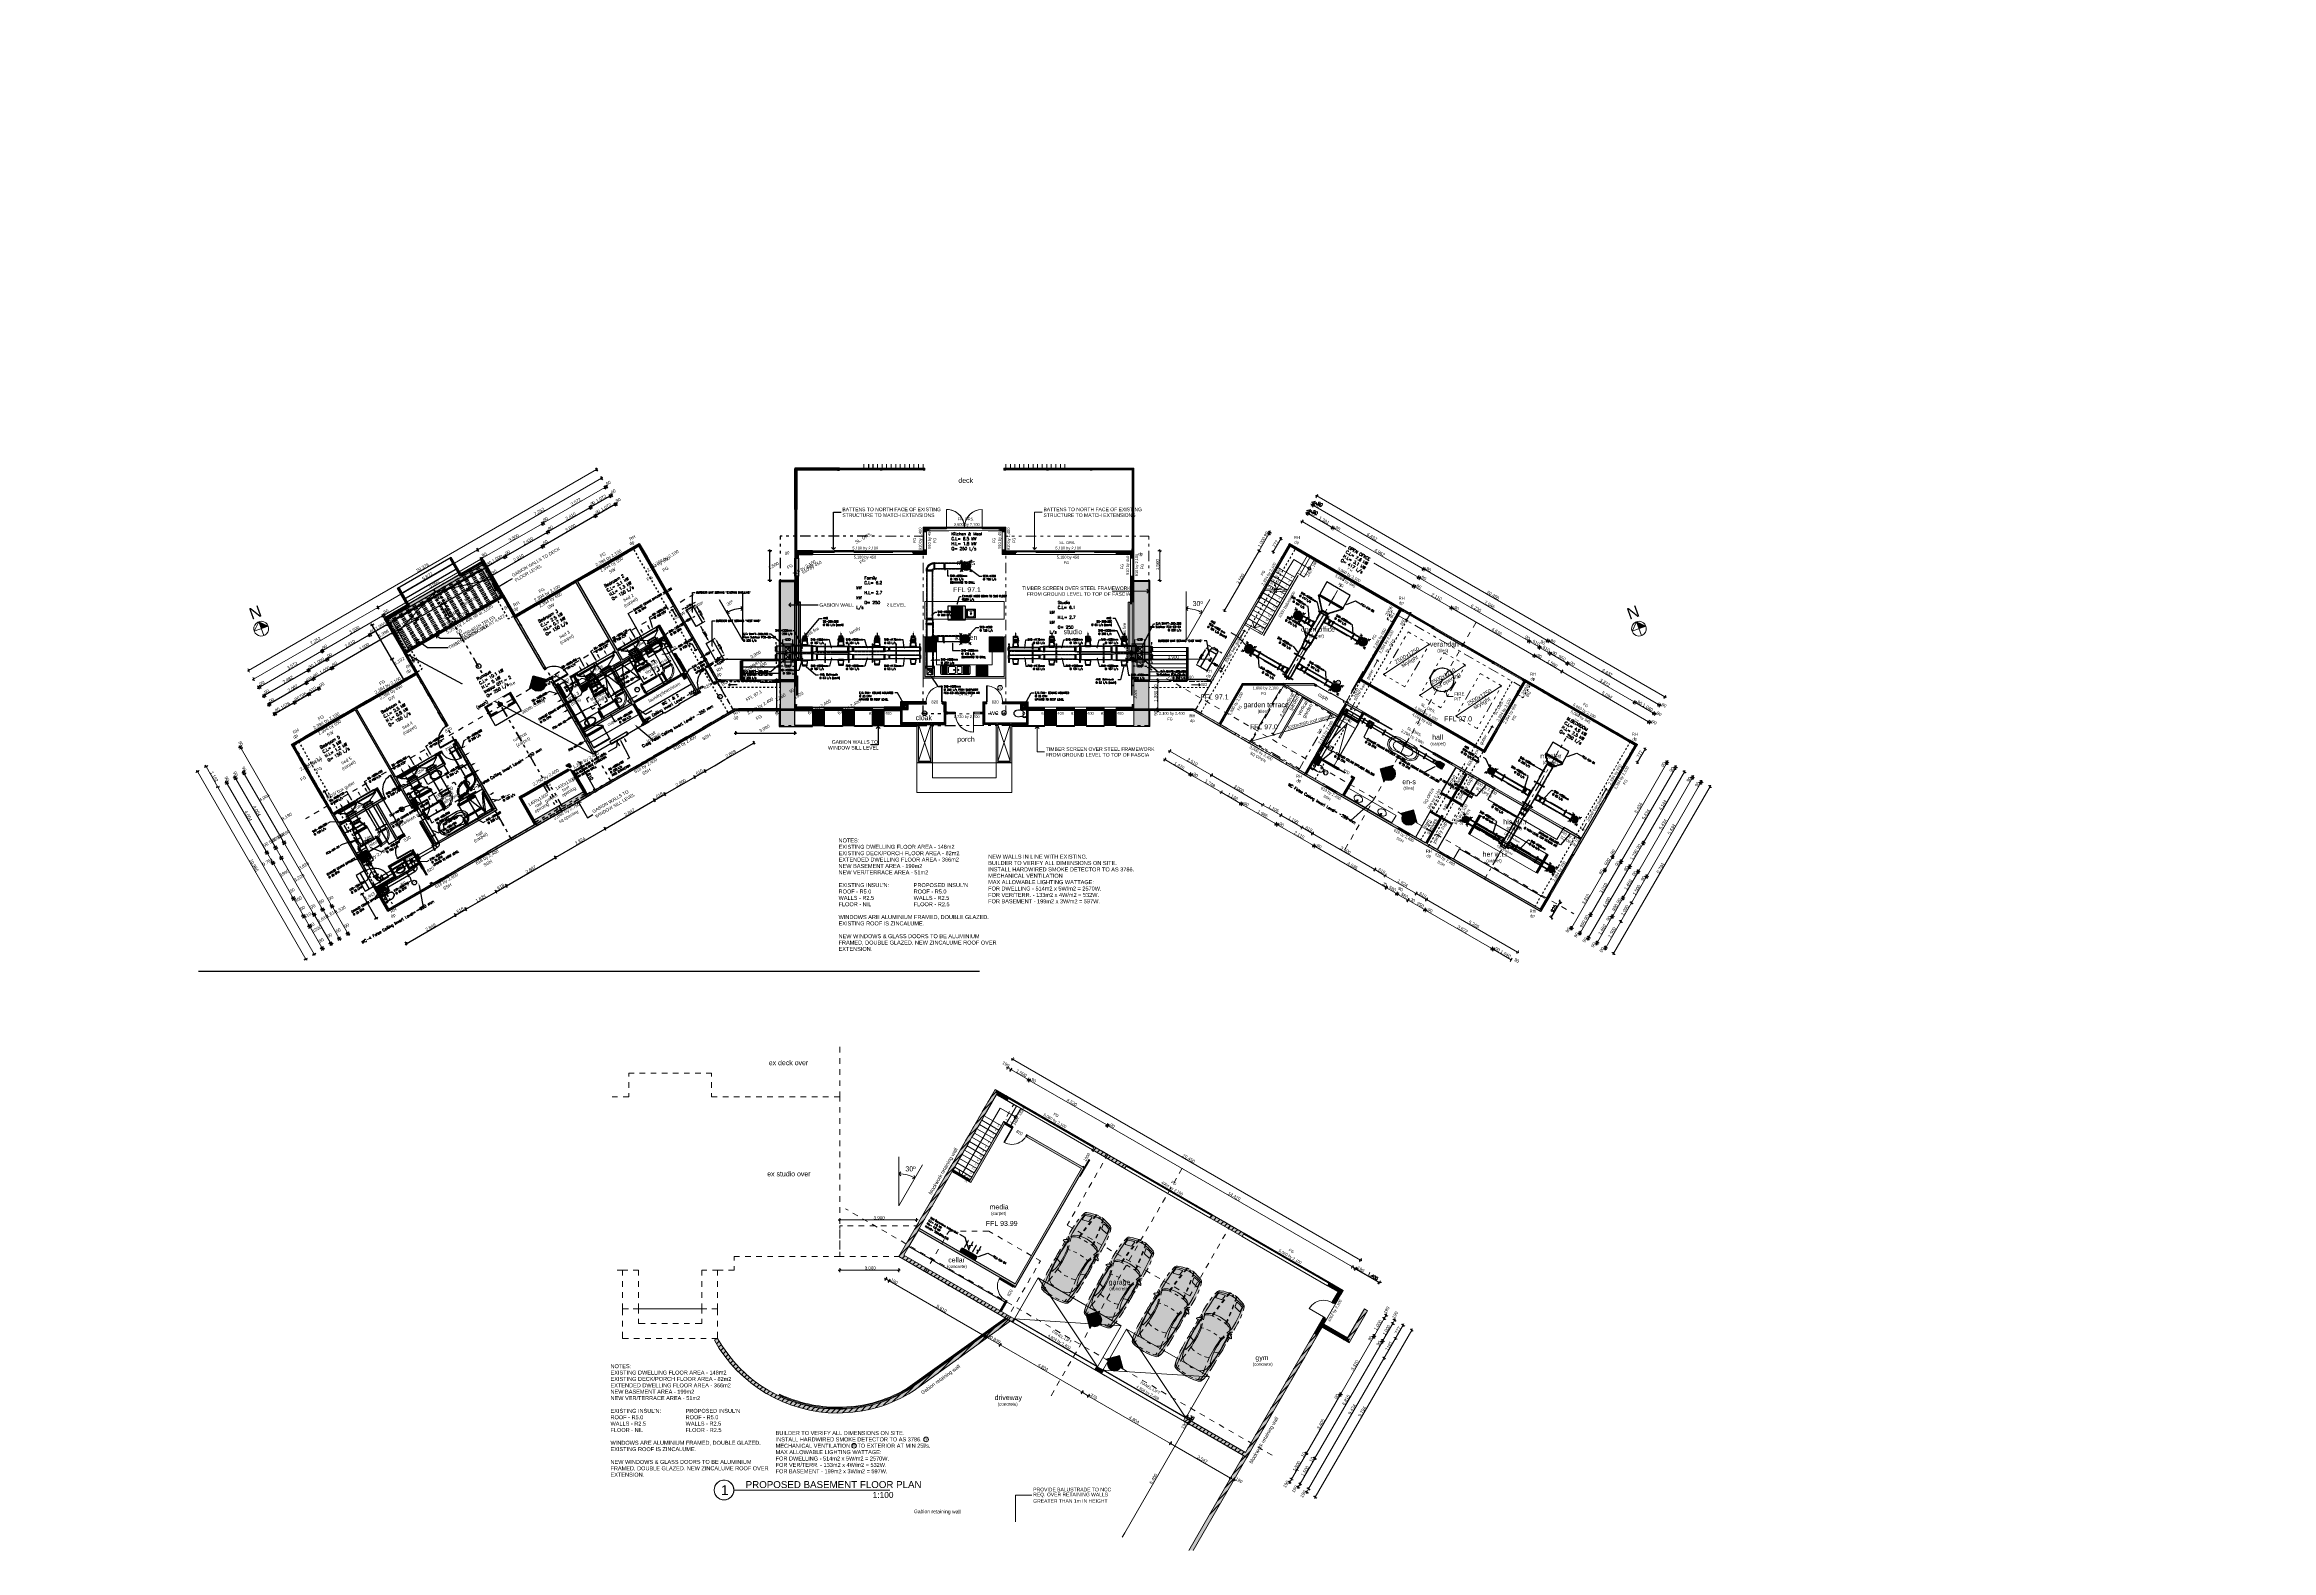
# Model space of a CAD drawing. Header units: millimetres. Extents: x -32670 to 167061, y -51554 to 64441.
# Drawn here: x -6242 to 106726, y -25983 to 50369 of the extents above; entities that cross this region are included whole.
import ezdxf
from ezdxf import colors
from ezdxf.entities.mleader import LeaderData, LeaderLine
from ezdxf.math import Vec2, Vec3

# ---------------------------------------------------------------- set-up
doc = ezdxf.new("R2010")
doc.units = ezdxf.units.MM
for name, pattern in [('CENTER', [16, 10, -2, 2, -2]), ('HIDDEN', [3, 2, -1]), ('HIDDEN2', [1.5, 1, -0.5])]:
    doc.linetypes.add(name, pattern=pattern)
doc.layers.get('0').update_dxf_attribs({"color": 252})
doc.layers.get('Defpoints').update_dxf_attribs({"color": 252})
for name, color, linetype, lineweight in [('-HT-Menfez Üfleme', 140, 'Continuous', 40), ('M-HVAC-DIMENSION', 44, 'Continuous', 25), ('M-HVAC-EQPM.', 1, 'Continuous', 30), ('M-HVAC-RDFF', 204, 'Continuous', 25), ('M-HVAC-RETN-DUCT', 6, 'Continuous', 9), ('M-HVAC-SHAFT', 34, 'Continuous', 30), ('M-HVAC-SPRT', 8, 'Continuous', 9), ('M-HVAC-SUPP-DUCT', 5, 'Continuous', 25), ('M-HVAC-VD', 2, 'Continuous', 50)]:
    doc.layers.add(name, color=color, linetype=linetype, lineweight=lineweight)
for name, color, linetype in [('AC.VD.', 252, 'Continuous'), ('M-DIMENSION', 6, 'Continuous'), ('M-HVAC-EXHAUST DUCT', 3, 'Continuous'), ('M-HVAC-R.OUTLETS', 232, 'Continuous'), ('M-HVAC-S.OUTLETS', 4, 'Continuous'), ('M-HVAC-TEXT', 4, 'Continuous'), ('PDF_Columns', 252, 'Continuous'), ('PDF_FloorsRaised', 252, 'Continuous'), ('PDF_FurnitureLoose', 252, 'Continuous'), ('PDF_Geometry', 252, 'Continuous'), ('PDF_NEW', 252, 'Continuous'), ('PDF_ROOF CONC 2', 252, 'Continuous'), ('PDF_Text', 252, 'Continuous'), ('PDF_WallExtBlock', 252, 'Continuous')]:
    doc.layers.add(name, color=color, linetype=linetype)
doc.styles.add('18_100', font='romans.shx', dxfattribs={"width": 0.8})
doc.styles.add('OIP FONT', font='romans.shx', dxfattribs={"height": 1})
doc.styles.add('PDF Arial', font='arial.ttf')
doc.styles.get("Standard").update_dxf_attribs({"font": 'romans.shx', "height": 100})
doc.dimstyles.new('ISO-25', dxfattribs={"dimscale": 0, "dimtxt": 100, "dimasz": 100, "dimexe": 0, "dimexo": 20, "dimtad": 0, "dimdec": 0, "dimlunit": 6, "dimtxsty": 'Standard', "dimblk1": 'OPEN30', "dimcen": 0, "dimclrd": 256, "dimclre": 256, "dimclrt": 2, "dimadec": 0, "dimazin": 0, "dimtfac": 1, "dimtdec": 0, "dimtmove": 0, "dimatfit": 3, "dimldrblk": 'OBLIQUE', "dimfxl": 1, "dimlwd": -1, "dimlwe": -1, "dimarcsym": 0})
pattern_1 = [(0, (2903.4344, 1812.314), (4e-16, 6.985), [5.08, -1.905]), (90, (2903.4344, 1812.314), (-6.985, 9e-16), [5.08, -1.905])]
pattern_2 = [(0, (2903.4344, 1812.314), (9e-16, 6.985), [5.08, -1.905]), (90, (2903.4344, 1812.314), (-6.985, 9e-16), [5.08, -1.905])]

# ---------------------------------------------------------------- blocks, each defined once
blk = doc.blocks.new('_Oblique')
at = {"color": 0, "linetype": 'ByBlock', "lineweight": -2}
blk.add_line((-0.5, -0.5), (0.5, 0.5), dxfattribs=at)
blk = doc.blocks.new('*D2')
at = {"layer": 'Defpoints', "color": 0, "transparency": 16777216}
for p in [(20480, 13743), (20890, 13980), (21284, 12349)]:
    blk.add_point(p, dxfattribs=at)
at = {"layer": 'PDF_Text', "color": 0, "lineweight": -2, "transparency": 16777216}
blk.add_line((21695, 12586), (20890, 13980), dxfattribs=at)
at = {"layer": 'PDF_Text', "color": 0, "lineweight": -2, "transparency": 16777216, "xscale": 150, "yscale": 150, "zscale": 150}
for p, rotation in [((20890, 13980), 120.0000153850756), ((21695, 12586), 300.0000153850756)]:
    blk.add_blockref('_Oblique', p, dxfattribs=dict(at, rotation=rotation))
at = {"layer": 'PDF_Text', "color": 0, "transparency": 16777216, "insert": (21371, 13329), "char_height": 150, "attachment_point": 5, "rotation": 300.00002}
blk.add_mtext('1,610', dxfattribs=at)
blk = doc.blocks.new('_Open30')
at = {"color": 0, "linetype": 'ByBlock', "lineweight": -2}
for p, q in [((-1, 0.27), (0, 0)), ((0, 0), (-1, -0.27)), ((0, 0), (-1, 0))]:
    blk.add_line(p, q, dxfattribs=at)
blk = doc.blocks.new('*D4')
at = {"layer": 'Defpoints', "color": 0, "transparency": 16777216}
for p in [(57852, 26697), (57930, 26652), (57964, 26710)]:
    blk.add_point(p, dxfattribs=at)
at = {"layer": 'PDF_ROOF CONC 2', "color": 0, "lineweight": -2, "transparency": 16777216}
for p, q in [((57886, 26755), (57964, 26710)), ((57964, 26710), (58280, 26527))]:
    blk.add_line(p, q, dxfattribs=at)
at = {"layer": 'PDF_ROOF CONC 2', "color": 0, "lineweight": -2, "transparency": 16777216, "xscale": 150, "yscale": 150, "zscale": 150}
for p, rotation in [((57886, 26755), 150.0128496892373), ((57964, 26710), 330.0128496892373)]:
    blk.add_blockref('_Oblique', p, dxfattribs=dict(at, rotation=rotation))
at = {"layer": 'PDF_ROOF CONC 2', "color": 0, "lineweight": 13, "transparency": 16777216, "insert": (58226, 26648), "char_height": 150, "attachment_point": 5, "rotation": 330.01285}
blk.add_mtext('90', dxfattribs=at)
blk = doc.blocks.new('*D5')
at = {"layer": 'Defpoints', "color": 0, "transparency": 16777216}
for p in [(58102, 27130), (58205, 27128), (58180, 27085)]:
    blk.add_point(p, dxfattribs=at)
at = {"layer": 'PDF_ROOF CONC 2', "color": 0, "lineweight": -2, "transparency": 16777216}
for p, q in [((58127, 27173), (58205, 27128)), ((58205, 27128), (58522, 26945))]:
    blk.add_line(p, q, dxfattribs=at)
at = {"layer": 'PDF_ROOF CONC 2', "color": 0, "lineweight": -2, "transparency": 16777216, "xscale": 150, "yscale": 150, "zscale": 150}
for p, rotation in [((58127, 27173), 150.018360631151), ((58205, 27128), 330.018360631151)]:
    blk.add_blockref('_Oblique', p, dxfattribs=dict(at, rotation=rotation))
at = {"layer": 'PDF_ROOF CONC 2', "color": 0, "lineweight": 13, "transparency": 16777216, "insert": (58467, 27066), "char_height": 150, "attachment_point": 5, "rotation": 330.01836}
blk.add_mtext('90', dxfattribs=at)
blk = doc.blocks.new('*D3')
at = {"layer": 'Defpoints', "color": 0, "transparency": 16777216}
for p in [(70132, 7208), (70655, 6906), (69670, 6406)]:
    blk.add_point(p, dxfattribs=at)
at = {"layer": 'PDF_ROOF CONC 2', "color": 0, "lineweight": -2, "transparency": 16777216}
blk.add_line((70192, 6105), (70655, 6906), dxfattribs=at)
at = {"layer": 'PDF_ROOF CONC 2', "color": 0, "lineweight": -2, "transparency": 16777216, "xscale": 150, "yscale": 150, "zscale": 150}
for p, rotation in [((70655, 6906), 60.00057440201726), ((70192, 6105), 240.0005744020172)]:
    blk.add_blockref('_Oblique', p, dxfattribs=dict(at, rotation=rotation))
at = {"layer": 'PDF_ROOF CONC 2', "color": 0, "lineweight": 13, "transparency": 16777216, "insert": (70322, 6564), "char_height": 150, "attachment_point": 5, "rotation": 60.00057}
blk.add_mtext('925', dxfattribs=at)
blk = doc.blocks.new('*D7')
at = {"layer": 'Defpoints', "color": 0}
for p in [(31217, 19970), (31717, 20205), (31717, 19970)]:
    blk.add_point(p, dxfattribs=at)
at = {"layer": 'M-DIMENSION', "transparency": 16777216}
for p, q in [((31217, 19990), (31217, 20205)), ((31317, 20205), (31337, 20205)), ((31617, 20205), (31596, 20205)), ((31717, 19990), (31717, 20205))]:
    blk.add_line(p, q, dxfattribs=at)
for points in [[(31317, 20222), (31317, 20189), (31217, 20205)], [(31617, 20222), (31617, 20189), (31717, 20205)]]:
    blk.add_solid(points, dxfattribs=at)
at = {"layer": 'M-DIMENSION', "color": 2, "transparency": 16777216, "insert": (31467, 20205), "char_height": 100, "attachment_point": 5}
blk.add_mtext('500', dxfattribs=at)
blk = doc.blocks.new('*D8')
at = {"layer": 'Defpoints', "color": 0}
for p in [(31717, 19970), (31717, 19070), (31842, 19070)]:
    blk.add_point(p, dxfattribs=at)
at = {"layer": 'M-DIMENSION', "transparency": 16777216}
for p, q in [((31737, 19970), (31842, 19970)), ((31842, 19870), (31842, 19649)), ((31842, 19170), (31842, 19390)), ((31737, 19070), (31842, 19070))]:
    blk.add_line(p, q, dxfattribs=at)
for points in [[(31826, 19870), (31859, 19870), (31842, 19970)], [(31826, 19170), (31859, 19170), (31842, 19070)]]:
    blk.add_solid(points, dxfattribs=at)
at = {"layer": 'M-DIMENSION', "color": 2, "transparency": 16777216, "insert": (31842, 19520), "char_height": 100, "attachment_point": 5, "rotation": 90}
blk.add_mtext('900', dxfattribs=at)
blk = doc.blocks.new('*D9')
at = {"layer": 'Defpoints', "color": 0}
for p in [(49075, 19970), (49575, 20205), (49575, 19970)]:
    blk.add_point(p, dxfattribs=at)
at = {"layer": 'M-HVAC-DIMENSION', "transparency": 16777216}
for p, q in [((49075, 19990), (49075, 20205)), ((49175, 20205), (49196, 20205)), ((49475, 20205), (49454, 20205)), ((49575, 19990), (49575, 20205))]:
    blk.add_line(p, q, dxfattribs=at)
for points in [[(49175, 20222), (49175, 20189), (49075, 20205)], [(49475, 20222), (49475, 20189), (49575, 20205)]]:
    blk.add_solid(points, dxfattribs=at)
at = {"layer": 'M-HVAC-DIMENSION', "color": 2, "transparency": 16777216, "insert": (49325, 20205), "char_height": 100, "attachment_point": 5}
blk.add_mtext('500', dxfattribs=at)
blk = doc.blocks.new('*D10')
at = {"layer": 'Defpoints', "color": 0}
for p in [(49075, 19970), (48898, 19070), (49075, 19070)]:
    blk.add_point(p, dxfattribs=at)
at = {"layer": 'M-HVAC-DIMENSION', "transparency": 16777216}
for p, q in [((49055, 19970), (48898, 19970)), ((48898, 19870), (48898, 19649)), ((48898, 19170), (48898, 19390)), ((49055, 19070), (48898, 19070))]:
    blk.add_line(p, q, dxfattribs=at)
for points in [[(48881, 19870), (48915, 19870), (48898, 19970)], [(48881, 19170), (48915, 19170), (48898, 19070)]]:
    blk.add_solid(points, dxfattribs=at)
at = {"layer": 'M-HVAC-DIMENSION', "color": 2, "transparency": 16777216, "insert": (48898, 19520), "char_height": 100, "attachment_point": 5, "rotation": 90}
blk.add_mtext('900', dxfattribs=at)
blk = doc.blocks.new('*D15')
at = {"layer": 'Defpoints', "color": 0}
for p in [(30870, 19570), (31467, 19870), (31467, 19570)]:
    blk.add_point(p, dxfattribs=at)
at = {"layer": 'M-DIMENSION', "transparency": 16777216}
for p, q in [((30870, 19970), (30870, 20070)), ((31447, 19870), (30870, 19870)), ((30870, 19870), (30870, 19849)), ((30870, 19570), (30870, 19590)), ((31447, 19570), (30870, 19570)), ((30870, 19470), (30870, 19370))]:
    blk.add_line(p, q, dxfattribs=at)
for points in [[(30853, 19970), (30887, 19970), (30870, 19870)], [(30853, 19470), (30887, 19470), (30870, 19570)]]:
    blk.add_solid(points, dxfattribs=at)
at = {"layer": 'M-DIMENSION', "color": 2, "transparency": 16777216, "insert": (30870, 19720), "char_height": 100, "attachment_point": 5, "rotation": 90}
blk.add_mtext('300', dxfattribs=at)
blk = doc.blocks.new('*D11')
at = {"layer": 'Defpoints', "color": 0}
for p in [(31467, 19470), (30870, 19170), (31467, 19170)]:
    blk.add_point(p, dxfattribs=at)
at = {"layer": 'M-DIMENSION', "transparency": 16777216}
for p, q in [((30870, 19570), (30870, 19670)), ((31447, 19470), (30870, 19470)), ((30870, 19470), (30870, 19449)), ((30870, 19170), (30870, 19190)), ((31447, 19170), (30870, 19170)), ((30870, 19070), (30870, 18970))]:
    blk.add_line(p, q, dxfattribs=at)
for points in [[(30853, 19570), (30887, 19570), (30870, 19470)], [(30853, 19070), (30887, 19070), (30870, 19170)]]:
    blk.add_solid(points, dxfattribs=at)
at = {"layer": 'M-DIMENSION', "color": 2, "transparency": 16777216, "insert": (30870, 19320), "char_height": 100, "attachment_point": 5, "rotation": 90}
blk.add_mtext('300', dxfattribs=at)
blk = doc.blocks.new('*D12')
at = {"layer": 'Defpoints', "color": 0}
for p in [(49325, 19870), (49325, 19570), (49922, 19570)]:
    blk.add_point(p, dxfattribs=at)
at = {"layer": 'M-HVAC-DIMENSION', "transparency": 16777216}
for p, q in [((49345, 19870), (49922, 19870)), ((49345, 19570), (49922, 19570)), ((49922, 19970), (49922, 20070)), ((49922, 19870), (49922, 19849)), ((49922, 19570), (49922, 19590)), ((49922, 19470), (49922, 19370))]:
    blk.add_line(p, q, dxfattribs=at)
for points in [[(49905, 19970), (49938, 19970), (49922, 19870)], [(49905, 19470), (49938, 19470), (49922, 19570)]]:
    blk.add_solid(points, dxfattribs=at)
at = {"layer": 'M-HVAC-DIMENSION', "color": 2, "transparency": 16777216, "insert": (49922, 19720), "char_height": 100, "attachment_point": 5, "rotation": 90}
blk.add_mtext('300', dxfattribs=at)
blk = doc.blocks.new('*D13')
at = {"layer": 'Defpoints', "color": 0}
for p in [(49325, 19470), (49325, 19170), (49922, 19170)]:
    blk.add_point(p, dxfattribs=at)
at = {"layer": 'M-HVAC-DIMENSION', "transparency": 16777216}
for p, q in [((49345, 19470), (49922, 19470)), ((49922, 19570), (49922, 19670)), ((49922, 19470), (49922, 19449)), ((49345, 19170), (49922, 19170)), ((49922, 19170), (49922, 19190)), ((49922, 19070), (49922, 18970))]:
    blk.add_line(p, q, dxfattribs=at)
for points in [[(49905, 19570), (49938, 19570), (49922, 19470)], [(49905, 19070), (49938, 19070), (49922, 19170)]]:
    blk.add_solid(points, dxfattribs=at)
at = {"layer": 'M-HVAC-DIMENSION', "color": 2, "transparency": 16777216, "insert": (49922, 19320), "char_height": 100, "attachment_point": 5, "rotation": 90}
blk.add_mtext('300', dxfattribs=at)
blk = doc.blocks.new('*D14')
at = {"layer": 'Defpoints', "color": 0}
for p in [(31317, 19170), (31617, 19170), (31617, 18849)]:
    blk.add_point(p, dxfattribs=at)
at = {"layer": 'M-DIMENSION', "transparency": 16777216}
for p, q in [((31217, 18849), (31117, 18849)), ((31317, 19150), (31317, 18849)), ((31317, 18849), (31337, 18849)), ((31617, 18849), (31596, 18849)), ((31617, 19150), (31617, 18849)), ((31717, 18849), (31817, 18849))]:
    blk.add_line(p, q, dxfattribs=at)
for points in [[(31217, 18865), (31217, 18832), (31317, 18849)], [(31717, 18865), (31717, 18832), (31617, 18849)]]:
    blk.add_solid(points, dxfattribs=at)
at = {"layer": 'M-DIMENSION', "color": 2, "transparency": 16777216, "insert": (31467, 18849), "char_height": 100, "attachment_point": 5}
blk.add_mtext('300', dxfattribs=at)
blk = doc.blocks.new('*D16')
at = {"layer": 'Defpoints', "color": 0}
for p in [(49175, 19170), (49475, 19170), (49475, 18857)]:
    blk.add_point(p, dxfattribs=at)
at = {"layer": 'M-HVAC-DIMENSION', "transparency": 16777216}
for p, q in [((49075, 18857), (48975, 18857)), ((49175, 19150), (49175, 18857)), ((49175, 18857), (49196, 18857)), ((49475, 18857), (49454, 18857)), ((49475, 19150), (49475, 18857)), ((49575, 18857), (49675, 18857))]:
    blk.add_line(p, q, dxfattribs=at)
for points in [[(49075, 18873), (49075, 18840), (49175, 18857)], [(49575, 18873), (49575, 18840), (49475, 18857)]]:
    blk.add_solid(points, dxfattribs=at)
at = {"layer": 'M-HVAC-DIMENSION', "color": 2, "transparency": 16777216, "insert": (49325, 18857), "char_height": 100, "attachment_point": 5}
blk.add_mtext('300', dxfattribs=at)
blk = doc.blocks.new('STATIC_100000')
at = {"color": 253, "linetype": 'CENTER'}
for p, q in [((0, 20), (500, 20)), ((0, -20), (500, -20))]:
    blk.add_line(p, q, dxfattribs=at)
for points in [[(-50, -20), (0, -20), (0, 20), (-50, 20)], [(-15, 5), (-25, 11), (-35, 5), (-35, -5), (-25, -11), (-15, -5)], [(500, -20), (550, -20), (550, 20), (500, 20)], [(535, 5), (525, 11), (515, 5), (515, -5), (525, -11), (535, -5)]]:
    blk.add_lwpolyline(points, close=True)
at = {"color": 253}
for centre, radius in [((-25, 0), 14.5), ((-25, 0), 6), ((525, 0), 14.5), ((525, 0), 6)]:
    blk.add_circle(centre, radius, dxfattribs=at)
blk = doc.blocks.new('STATIC_100001')
at = {"color": 8, "linetype": 'HIDDEN', "ltscale": 0.5}
for p, q in [((0, 225), (-632, 225)), ((0, -225), (-632, -225))]:
    blk.add_line(p, q, dxfattribs=at)
blk.add_lwpolyline([(0, 200), (-632, 200), (-632, -200), (0, -200)], close=True)
blk = doc.blocks.new('STATIC_100002')
at = {"color": 8}
for p, q in [((-30, 337.5), (-30, -337.5)), ((30, 337.5), (30, -337.5)), ((370, 187.5), (370, -212.5)), ((430, 187.5), (430, -212.5))]:
    blk.add_line(p, q, dxfattribs=at)
for p, q in [((0, 367.5), (0, -367.5)), ((400, 217.5), (400, -242.5))]:
    blk.add_line(p, q)
at = {"color": 8, "linetype": 'HIDDEN', "ltscale": 0.5}
for points in [[(430, 212.5), (370, 212.5), (30, 362.5), (-30, 362.5)], [(-30, -362.5), (30, -362.5), (370, -237.5), (430, -237.5)]]:
    blk.add_lwpolyline(points, dxfattribs=at)
for points in [[(430, 187.5), (370, 187.5), (30, 337.5), (-30, 337.5)], [(-30, -337.5), (30, -337.5), (370, -212.5), (430, -212.5)]]:
    blk.add_lwpolyline(points)
blk = doc.blocks.new('STATIC_100003')
at = {"color": 8}
for p, q in [((-30, 200), (-30, -200)), ((30, 200), (30, -200)), ((222, 500), (222, -500)), ((282, 500), (282, -500))]:
    blk.add_line(p, q, dxfattribs=at)
for p, q in [((0, 230), (0, -230)), ((252, 530), (252, -530))]:
    blk.add_line(p, q)
at = {"color": 8, "linetype": 'HIDDEN', "ltscale": 0.5}
for points in [[(282, 525), (222, 525), (30, 225), (-30, 225)], [(-30, -225), (30, -225), (222, -525), (282, -525)]]:
    blk.add_lwpolyline(points, dxfattribs=at)
for points in [[(282, 500), (222, 500), (30, 200), (-30, 200)], [(-30, -200), (30, -200), (222, -500), (282, -500)]]:
    blk.add_lwpolyline(points)
blk = doc.blocks.new('STATIC_100004')
at = {"color": 8, "linetype": 'HIDDEN', "ltscale": 0.5}
for p, q in [((0, 225), (-1624, 225)), ((0, -225), (-1624, -225))]:
    blk.add_line(p, q, dxfattribs=at)
blk.add_lwpolyline([(0, 200), (-1624, 200), (-1624, -200), (0, -200)], close=True)
blk = doc.blocks.new('STATIC_100005')
at = {"color": 8}
for p, q in [((-160, 130), (-160, 430)), ((-100, 430), (-100, 130)), ((0, 30), (300, 30)), ((0, -30), (300, -30))]:
    blk.add_line(p, q, dxfattribs=at)
for p, q in [((-100, 430), (-160, 430)), ((-100, 130), (-160, 130)), ((0, 30), (0, -30)), ((300, 30), (300, -30)), ((330, 0), (-30, 0))]:
    blk.add_line(p, q)
at = {"color": 8, "linetype": 'HIDDEN', "ltscale": 0.5}
for points in [[(-160, 480), (-100, 480)], [(-160, 80), (-100, 80)], [(-50, -30), (-50, 30)], [(350, -30), (350, 30)]]:
    blk.add_lwpolyline(points, dxfattribs=at)
blk.add_lwpolyline([(-130, 100), (-130, 130), (-130, 430), (-130, 260)])
for radius in [450, 50]:
    blk.add_arc((-100, 30), radius, 0, 90, dxfattribs=at)
for radius, end in [(400, 450), (100, 90)]:
    blk.add_arc((-100, 30), radius, 360, end)
blk = doc.blocks.new('STATIC_100006')
at = {"color": 8}
for p, q in [((-30, 200), (-30, -200)), ((30, 200), (30, -200)), ((222, 375), (222, -625)), ((282, 375), (282, -625))]:
    blk.add_line(p, q, dxfattribs=at)
for p, q in [((0, 230), (0, -230)), ((252, 405), (252, -655))]:
    blk.add_line(p, q)
at = {"color": 8, "linetype": 'HIDDEN', "ltscale": 0.5}
for points in [[(282, 400), (222, 400), (30, 225), (-30, 225)], [(-30, -225), (30, -225), (222, -650), (282, -650)]]:
    blk.add_lwpolyline(points, dxfattribs=at)
for points in [[(282, 375), (222, 375), (30, 200), (-30, 200)], [(-30, -200), (30, -200), (222, -625), (282, -625)]]:
    blk.add_lwpolyline(points)
blk = doc.blocks.new('A$C497E1156')
at = {"linetype": 'Continuous'}
for p, q in [((-0.4, -0.13), (-0.4, -0.29)), ((0, -0.13), (0, -0.29))]:
    blk.add_line(p, q, dxfattribs=at)
blk.add_lwpolyline([(-0.72, 0.13), (-0.72, 0), (0.28, 0), (0.28, 0.13)], close=True, dxfattribs=at)
for points in [[(-0.42, -0.13), (-0.4, 0), (-0.38, -0.13)], [(-0.02, -0.13), (0, 0), (0.02, -0.13)]]:
    blk.add_solid(points, dxfattribs=at)
blk = doc.blocks.new('A$C772bb2ac')
at = {"layer": 'Defpoints', "linetype": 'Continuous'}
for p, q in [((-219, 259), (-219, 427)), ((181, 259), (181, 427))]:
    blk.add_line(p, q, dxfattribs=at)
at = {"layer": 'Defpoints'}
blk.add_lwpolyline([(-500, 0), (500, 0), (500, 130), (-500, 130)], close=True, dxfattribs=at)
at = {"layer": 'Defpoints', "linetype": 'Continuous'}
for points in [[(-198, 259), (-219, 134), (-240, 259)], [(202, 259), (181, 134), (160, 259)]]:
    blk.add_solid(points, dxfattribs=at)
blk = doc.blocks.new('A$C3709c5e1')
at = {"linetype": 'Continuous'}
for p, q in [((-219, 302), (-219, 134)), ((181, 302), (181, 134))]:
    blk.add_line(p, q, dxfattribs=at)
blk.add_lwpolyline([(500, 0), (500, 130), (-500, 130), (-500, 0)], close=True, dxfattribs=at)
for points in [[(-198, 302), (-219, 427), (-240, 302)], [(202, 302), (181, 427), (160, 302)]]:
    blk.add_solid(points, dxfattribs=at)
blk = doc.blocks.new('STATIC_100007')
at = {"color": 253, "linetype": 'CENTER'}
for p, q in [((0, 20), (500, 20)), ((0, -20), (500, -20))]:
    blk.add_line(p, q, dxfattribs=at)
for points in [[(-50, -20), (0, -20), (0, 20), (-50, 20)], [(-15, 5), (-25, 11), (-35, 5), (-35, -5), (-25, -11), (-15, -5)], [(500, -20), (550, -20), (550, 20), (500, 20)], [(535, 5), (525, 11), (515, 5), (515, -5), (525, -11), (535, -5)]]:
    blk.add_lwpolyline(points, close=True)
at = {"color": 253}
for centre, radius in [((-25, 0), 14.5), ((-25, 0), 6), ((525, 0), 14.5), ((525, 0), 6)]:
    blk.add_circle(centre, radius, dxfattribs=at)
blk = doc.blocks.new('STATIC_100008')
at = {"color": 253, "linetype": 'CENTER'}
for p, q in [((0, 20), (500, 20)), ((0, -20), (500, -20))]:
    blk.add_line(p, q, dxfattribs=at)
for points in [[(-50, -20), (0, -20), (0, 20), (-50, 20)], [(-15, 5), (-25, 11), (-35, 5), (-35, -5), (-25, -11), (-15, -5)], [(500, -20), (550, -20), (550, 20), (500, 20)], [(535, 5), (525, 11), (515, 5), (515, -5), (525, -11), (535, -5)]]:
    blk.add_lwpolyline(points, close=True)
at = {"color": 253}
for centre, radius in [((-25, 0), 14.5), ((-25, 0), 6), ((525, 0), 14.5), ((525, 0), 6)]:
    blk.add_circle(centre, radius, dxfattribs=at)
blk = doc.blocks.new('STATIC_100009')
at = {"color": 253, "linetype": 'CENTER'}
for p, q in [((0, 20), (500, 20)), ((0, -20), (500, -20))]:
    blk.add_line(p, q, dxfattribs=at)
for points in [[(-50, -20), (0, -20), (0, 20), (-50, 20)], [(-15, 5), (-25, 11), (-35, 5), (-35, -5), (-25, -11), (-15, -5)], [(500, -20), (550, -20), (550, 20), (500, 20)], [(535, 5), (525, 11), (515, 5), (515, -5), (525, -11), (535, -5)]]:
    blk.add_lwpolyline(points, close=True)
at = {"color": 253}
for centre, radius in [((-25, 0), 14.5), ((-25, 0), 6), ((525, 0), 14.5), ((525, 0), 6)]:
    blk.add_circle(centre, radius, dxfattribs=at)
blk = doc.blocks.new('A$C18dbd753')
at = {"layer": 'M-HVAC-EQPM.', "true_color": 0xf8991e}
h = blk.add_hatch(dxfattribs=at)
h.set_pattern_fill('ANGLE', color=30, angle=-29.964765)
h.set_pattern_definition(pattern_1)
h.paths.add_polyline_path([(-375, 367.5), (375, 367.5), (375, 317.5), (-375, 317.5)])
h = blk.add_hatch(dxfattribs=at)
h.set_pattern_fill('ANGLE', color=30, angle=-29.964765)
h.set_pattern_definition(pattern_1)
h.paths.add_polyline_path([(-375, -367.5), (375, -367.5), (375, -317.5), (-375, -317.5)])
at = {"layer": 'M-HVAC-EQPM.', "color": 30, "true_color": 0xf8991e}
for points in [[(-375, 367.5), (375, 367.5), (375, 317.5), (-375, 317.5)], [(-375, -367.5), (375, -367.5), (375, -317.5), (-375, -317.5)]]:
    blk.add_lwpolyline(points, close=True, dxfattribs=at)
at = {"layer": 'M-HVAC-EQPM.', "lineweight": 30}
blk.add_lwpolyline([(375, 317.5), (-375, 317.5), (-375, -317.5), (375, -317.5)], close=True, dxfattribs=at)
blk = doc.blocks.new('STATIC_100010')
at = {"color": 253, "linetype": 'CENTER'}
for p, q in [((0, 20), (500, 20)), ((0, -20), (500, -20))]:
    blk.add_line(p, q, dxfattribs=at)
for points in [[(-50, -20), (0, -20), (0, 20), (-50, 20)], [(-15, 5), (-25, 11), (-35, 5), (-35, -5), (-25, -11), (-15, -5)], [(500, -20), (550, -20), (550, 20), (500, 20)], [(535, 5), (525, 11), (515, 5), (515, -5), (525, -11), (535, -5)]]:
    blk.add_lwpolyline(points, close=True)
at = {"color": 253}
for centre, radius in [((-25, 0), 14.5), ((-25, 0), 6), ((525, 0), 14.5), ((525, 0), 6)]:
    blk.add_circle(centre, radius, dxfattribs=at)
blk = doc.blocks.new('STATIC_100011')
at = {"color": 8, "linetype": 'HIDDEN', "ltscale": 0.5}
for p, q in [((0, 225), (-632, 225)), ((0, -225), (-632, -225))]:
    blk.add_line(p, q, dxfattribs=at)
blk.add_lwpolyline([(0, 200), (-632, 200), (-632, -200), (0, -200)], close=True)
blk = doc.blocks.new('STATIC_100012')
at = {"color": 8}
for p, q in [((-30, 375), (-30, -375)), ((30, 375), (30, -375)), ((370, 25), (370, -375)), ((430, 25), (430, -375))]:
    blk.add_line(p, q, dxfattribs=at)
for p, q in [((0, 405), (0, -405)), ((400, 55), (400, -405))]:
    blk.add_line(p, q)
at = {"color": 8, "linetype": 'HIDDEN', "ltscale": 0.5}
for points in [[(430, 50), (370, 50), (30, 400), (-30, 400)], [(-30, -400), (30, -400), (370, -400), (430, -400)]]:
    blk.add_lwpolyline(points, dxfattribs=at)
for points in [[(430, 25), (370, 25), (30, 375), (-30, 375)], [(-30, -375), (30, -375), (370, -375), (430, -375)]]:
    blk.add_lwpolyline(points)
blk = doc.blocks.new('STATIC_100013')
at = {"color": 8}
for p, q in [((-30, 200), (-30, -200)), ((30, 200), (30, -200)), ((222, 500), (222, -500)), ((282, 500), (282, -500))]:
    blk.add_line(p, q, dxfattribs=at)
for p, q in [((0, 230), (0, -230)), ((252, 530), (252, -530))]:
    blk.add_line(p, q)
at = {"color": 8, "linetype": 'HIDDEN', "ltscale": 0.5}
for points in [[(282, 525), (222, 525), (30, 225), (-30, 225)], [(-30, -225), (30, -225), (222, -525), (282, -525)]]:
    blk.add_lwpolyline(points, dxfattribs=at)
for points in [[(282, 500), (222, 500), (30, 200), (-30, 200)], [(-30, -200), (30, -200), (222, -500), (282, -500)]]:
    blk.add_lwpolyline(points)
blk = doc.blocks.new('STATIC_100014')
at = {"color": 8, "linetype": 'HIDDEN', "ltscale": 0.5}
for p, q in [((0, 225), (-1105, 225)), ((0, -225), (-1105, -225))]:
    blk.add_line(p, q, dxfattribs=at)
blk.add_lwpolyline([(0, 200), (-1105, 200), (-1105, -200), (0, -200)], close=True)
blk = doc.blocks.new('STATIC_100015')
at = {"color": 8, "linetype": 'HIDDEN', "ltscale": 0.5}
for p, q in [((0, 225), (-1624, 225)), ((0, -225), (-1624, -225))]:
    blk.add_line(p, q, dxfattribs=at)
blk.add_lwpolyline([(0, 200), (-1624, 200), (-1624, -200), (0, -200)], close=True)
blk = doc.blocks.new('STATIC_100016')
at = {"color": 8}
for p, q in [((-160, 130), (-160, 430)), ((-100, 430), (-100, 130)), ((0, 30), (300, 30)), ((0, -30), (300, -30))]:
    blk.add_line(p, q, dxfattribs=at)
for p, q in [((-100, 430), (-160, 430)), ((-100, 130), (-160, 130)), ((0, 30), (0, -30)), ((300, 30), (300, -30)), ((330, 0), (-30, 0))]:
    blk.add_line(p, q)
at = {"color": 8, "linetype": 'HIDDEN', "ltscale": 0.5}
for points in [[(-160, 480), (-100, 480)], [(-160, 80), (-100, 80)], [(-50, -30), (-50, 30)], [(350, -30), (350, 30)]]:
    blk.add_lwpolyline(points, dxfattribs=at)
blk.add_lwpolyline([(-130, 100), (-130, 130), (-130, 430), (-130, 260)])
for radius in [450, 50]:
    blk.add_arc((-100, 30), radius, 0, 90, dxfattribs=at)
for radius, end in [(400, 450), (100, 90)]:
    blk.add_arc((-100, 30), radius, 360, end)
blk = doc.blocks.new('STATIC_100017')
at = {"color": 8}
for p, q in [((-30, 200), (-30, -200)), ((30, 200), (30, -200)), ((222, 500), (222, -500)), ((282, 500), (282, -500))]:
    blk.add_line(p, q, dxfattribs=at)
for p, q in [((0, 230), (0, -230)), ((252, 530), (252, -530))]:
    blk.add_line(p, q)
at = {"color": 8, "linetype": 'HIDDEN', "ltscale": 0.5}
for points in [[(282, 525), (222, 525), (30, 225), (-30, 225)], [(-30, -225), (30, -225), (222, -525), (282, -525)]]:
    blk.add_lwpolyline(points, dxfattribs=at)
for points in [[(282, 500), (222, 500), (30, 200), (-30, 200)], [(-30, -200), (30, -200), (222, -500), (282, -500)]]:
    blk.add_lwpolyline(points)
blk = doc.blocks.new('STATIC_100018')
at = {"color": 253, "linetype": 'CENTER'}
for p, q in [((0, 20), (500, 20)), ((0, -20), (500, -20))]:
    blk.add_line(p, q, dxfattribs=at)
for points in [[(-50, -20), (0, -20), (0, 20), (-50, 20)], [(-15, 5), (-25, 11), (-35, 5), (-35, -5), (-25, -11), (-15, -5)], [(500, -20), (550, -20), (550, 20), (500, 20)], [(535, 5), (525, 11), (515, 5), (515, -5), (525, -11), (535, -5)]]:
    blk.add_lwpolyline(points, close=True)
at = {"color": 253}
for centre, radius in [((-25, 0), 14.5), ((-25, 0), 6), ((525, 0), 14.5), ((525, 0), 6)]:
    blk.add_circle(centre, radius, dxfattribs=at)
blk = doc.blocks.new('STATIC_100019')
at = {"color": 253, "linetype": 'CENTER'}
for p, q in [((0, 20), (500, 20)), ((0, -20), (500, -20))]:
    blk.add_line(p, q, dxfattribs=at)
for points in [[(-50, -20), (0, -20), (0, 20), (-50, 20)], [(-15, 5), (-25, 11), (-35, 5), (-35, -5), (-25, -11), (-15, -5)], [(500, -20), (550, -20), (550, 20), (500, 20)], [(535, 5), (525, 11), (515, 5), (515, -5), (525, -11), (535, -5)]]:
    blk.add_lwpolyline(points, close=True)
at = {"color": 253}
for centre, radius in [((-25, 0), 14.5), ((-25, 0), 6), ((525, 0), 14.5), ((525, 0), 6)]:
    blk.add_circle(centre, radius, dxfattribs=at)
blk = doc.blocks.new('STATIC_100020')
at = {"color": 253, "linetype": 'CENTER'}
for p, q in [((0, 20), (500, 20)), ((0, -20), (500, -20))]:
    blk.add_line(p, q, dxfattribs=at)
for points in [[(-50, -20), (0, -20), (0, 20), (-50, 20)], [(-15, 5), (-25, 11), (-35, 5), (-35, -5), (-25, -11), (-15, -5)], [(500, -20), (550, -20), (550, 20), (500, 20)], [(535, 5), (525, 11), (515, 5), (515, -5), (525, -11), (535, -5)]]:
    blk.add_lwpolyline(points, close=True)
at = {"color": 253}
for centre, radius in [((-25, 0), 14.5), ((-25, 0), 6), ((525, 0), 14.5), ((525, 0), 6)]:
    blk.add_circle(centre, radius, dxfattribs=at)
blk = doc.blocks.new('STATIC_100021')
at = {"color": 253, "linetype": 'CENTER'}
for p, q in [((0, 20), (500, 20)), ((0, -20), (500, -20))]:
    blk.add_line(p, q, dxfattribs=at)
for points in [[(-50, -20), (0, -20), (0, 20), (-50, 20)], [(-15, 5), (-25, 11), (-35, 5), (-35, -5), (-25, -11), (-15, -5)], [(500, -20), (550, -20), (550, 20), (500, 20)], [(535, 5), (525, 11), (515, 5), (515, -5), (525, -11), (535, -5)]]:
    blk.add_lwpolyline(points, close=True)
at = {"color": 253}
for centre, radius in [((-25, 0), 14.5), ((-25, 0), 6), ((525, 0), 14.5), ((525, 0), 6)]:
    blk.add_circle(centre, radius, dxfattribs=at)
blk = doc.blocks.new('STATIC_100022')
at = {"color": 253, "linetype": 'CENTER'}
for p, q in [((0, 20), (500, 20)), ((0, -20), (500, -20))]:
    blk.add_line(p, q, dxfattribs=at)
for points in [[(-50, -20), (0, -20), (0, 20), (-50, 20)], [(-15, 5), (-25, 11), (-35, 5), (-35, -5), (-25, -11), (-15, -5)], [(500, -20), (550, -20), (550, 20), (500, 20)], [(535, 5), (525, 11), (515, 5), (515, -5), (525, -11), (535, -5)]]:
    blk.add_lwpolyline(points, close=True)
at = {"color": 253}
for centre, radius in [((-25, 0), 14.5), ((-25, 0), 6), ((525, 0), 14.5), ((525, 0), 6)]:
    blk.add_circle(centre, radius, dxfattribs=at)
blk = doc.blocks.new('STATIC_100023')
at = {"color": 8, "linetype": 'HIDDEN', "ltscale": 0.5}
for p, q in [((0, 225), (-632, 225)), ((0, -225), (-632, -225))]:
    blk.add_line(p, q, dxfattribs=at)
blk.add_lwpolyline([(0, 200), (-632, 200), (-632, -200), (0, -200)], close=True)
blk = doc.blocks.new('STATIC_100024')
at = {"color": 8}
for p, q in [((-30, 337.5), (-30, -337.5)), ((30, 337.5), (30, -337.5)), ((370, 187.5), (370, -212.5)), ((430, 187.5), (430, -212.5))]:
    blk.add_line(p, q, dxfattribs=at)
for p, q in [((0, 367.5), (0, -367.5)), ((400, 217.5), (400, -242.5))]:
    blk.add_line(p, q)
at = {"color": 8, "linetype": 'HIDDEN', "ltscale": 0.5}
for points in [[(430, 212.5), (370, 212.5), (30, 362.5), (-30, 362.5)], [(-30, -362.5), (30, -362.5), (370, -237.5), (430, -237.5)]]:
    blk.add_lwpolyline(points, dxfattribs=at)
for points in [[(430, 187.5), (370, 187.5), (30, 337.5), (-30, 337.5)], [(-30, -337.5), (30, -337.5), (370, -212.5), (430, -212.5)]]:
    blk.add_lwpolyline(points)
blk = doc.blocks.new('STATIC_100025')
at = {"color": 8}
for p, q in [((-30, 200), (-30, -200)), ((30, 200), (30, -200)), ((222, 500), (222, -500)), ((282, 500), (282, -500))]:
    blk.add_line(p, q, dxfattribs=at)
for p, q in [((0, 230), (0, -230)), ((252, 530), (252, -530))]:
    blk.add_line(p, q)
at = {"color": 8, "linetype": 'HIDDEN', "ltscale": 0.5}
for points in [[(282, 525), (222, 525), (30, 225), (-30, 225)], [(-30, -225), (30, -225), (222, -525), (282, -525)]]:
    blk.add_lwpolyline(points, dxfattribs=at)
for points in [[(282, 500), (222, 500), (30, 200), (-30, 200)], [(-30, -200), (30, -200), (222, -500), (282, -500)]]:
    blk.add_lwpolyline(points)
blk = doc.blocks.new('STATIC_100026')
at = {"color": 8, "linetype": 'HIDDEN', "ltscale": 0.5}
for p, q in [((0, 225), (-1624, 225)), ((0, -225), (-1624, -225))]:
    blk.add_line(p, q, dxfattribs=at)
blk.add_lwpolyline([(0, 200), (-1624, 200), (-1624, -200), (0, -200)], close=True)
blk = doc.blocks.new('STATIC_100027')
at = {"color": 8}
for p, q in [((-160, 130), (-160, 430)), ((-100, 430), (-100, 130)), ((0, 30), (300, 30)), ((0, -30), (300, -30))]:
    blk.add_line(p, q, dxfattribs=at)
for p, q in [((-100, 430), (-160, 430)), ((-100, 130), (-160, 130)), ((0, 30), (0, -30)), ((300, 30), (300, -30)), ((330, 0), (-30, 0))]:
    blk.add_line(p, q)
at = {"color": 8, "linetype": 'HIDDEN', "ltscale": 0.5}
for points in [[(-160, 480), (-100, 480)], [(-160, 80), (-100, 80)], [(-50, -30), (-50, 30)], [(350, -30), (350, 30)]]:
    blk.add_lwpolyline(points, dxfattribs=at)
blk.add_lwpolyline([(-130, 100), (-130, 130), (-130, 430), (-130, 260)])
for radius in [450, 50]:
    blk.add_arc((-100, 30), radius, 0, 90, dxfattribs=at)
for radius, end in [(400, 450), (100, 90)]:
    blk.add_arc((-100, 30), radius, 360, end)
blk = doc.blocks.new('STATIC_100028')
at = {"color": 8}
for p, q in [((-30, 200), (-30, -200)), ((30, 200), (30, -200)), ((222, 500), (222, -500)), ((282, 500), (282, -500))]:
    blk.add_line(p, q, dxfattribs=at)
for p, q in [((0, 230), (0, -230)), ((252, 530), (252, -530))]:
    blk.add_line(p, q)
at = {"color": 8, "linetype": 'HIDDEN', "ltscale": 0.5}
for points in [[(282, 525), (222, 525), (30, 225), (-30, 225)], [(-30, -225), (30, -225), (222, -525), (282, -525)]]:
    blk.add_lwpolyline(points, dxfattribs=at)
for points in [[(282, 500), (222, 500), (30, 200), (-30, 200)], [(-30, -200), (30, -200), (222, -500), (282, -500)]]:
    blk.add_lwpolyline(points)
blk = doc.blocks.new('STATIC_100029')
at = {"color": 253, "linetype": 'CENTER'}
for p, q in [((0, 20), (500, 20)), ((0, -20), (500, -20))]:
    blk.add_line(p, q, dxfattribs=at)
for points in [[(-50, -20), (0, -20), (0, 20), (-50, 20)], [(-15, 5), (-25, 11), (-35, 5), (-35, -5), (-25, -11), (-15, -5)], [(500, -20), (550, -20), (550, 20), (500, 20)], [(535, 5), (525, 11), (515, 5), (515, -5), (525, -11), (535, -5)]]:
    blk.add_lwpolyline(points, close=True)
at = {"color": 253}
for centre, radius in [((-25, 0), 14.5), ((-25, 0), 6), ((525, 0), 14.5), ((525, 0), 6)]:
    blk.add_circle(centre, radius, dxfattribs=at)
blk = doc.blocks.new('STATIC_100030')
at = {"color": 253, "linetype": 'CENTER'}
for p, q in [((0, 20), (500, 20)), ((0, -20), (500, -20))]:
    blk.add_line(p, q, dxfattribs=at)
for points in [[(-50, -20), (0, -20), (0, 20), (-50, 20)], [(-15, 5), (-25, 11), (-35, 5), (-35, -5), (-25, -11), (-15, -5)], [(500, -20), (550, -20), (550, 20), (500, 20)], [(535, 5), (525, 11), (515, 5), (515, -5), (525, -11), (535, -5)]]:
    blk.add_lwpolyline(points, close=True)
at = {"color": 253}
for centre, radius in [((-25, 0), 14.5), ((-25, 0), 6), ((525, 0), 14.5), ((525, 0), 6)]:
    blk.add_circle(centre, radius, dxfattribs=at)
blk = doc.blocks.new('STATIC_100031')
at = {"color": 253, "linetype": 'CENTER'}
for p, q in [((0, 20), (500, 20)), ((0, -20), (500, -20))]:
    blk.add_line(p, q, dxfattribs=at)
for points in [[(-50, -20), (0, -20), (0, 20), (-50, 20)], [(-15, 5), (-25, 11), (-35, 5), (-35, -5), (-25, -11), (-15, -5)], [(500, -20), (550, -20), (550, 20), (500, 20)], [(535, 5), (525, 11), (515, 5), (515, -5), (525, -11), (535, -5)]]:
    blk.add_lwpolyline(points, close=True)
at = {"color": 253}
for centre, radius in [((-25, 0), 14.5), ((-25, 0), 6), ((525, 0), 14.5), ((525, 0), 6)]:
    blk.add_circle(centre, radius, dxfattribs=at)
blk = doc.blocks.new('STATIC_100032')
at = {"color": 8, "linetype": 'HIDDEN', "ltscale": 0.5}
for p, q in [((0, 225), (-632, 225)), ((0, -225), (-632, -225))]:
    blk.add_line(p, q, dxfattribs=at)
blk.add_lwpolyline([(0, 200), (-632, 200), (-632, -200), (0, -200)], close=True)
blk = doc.blocks.new('STATIC_100033')
at = {"color": 8}
for p, q in [((-30, 337.5), (-30, -337.5)), ((30, 337.5), (30, -337.5)), ((370, 162.5), (370, -237.5)), ((430, 162.5), (430, -237.5))]:
    blk.add_line(p, q, dxfattribs=at)
for p, q in [((0, 367.5), (0, -367.5)), ((400, 192.5), (400, -267.5))]:
    blk.add_line(p, q)
at = {"color": 8, "linetype": 'HIDDEN', "ltscale": 0.5}
for points in [[(430, 187.5), (370, 187.5), (30, 362.5), (-30, 362.5)], [(-30, -362.5), (30, -362.5), (370, -262.5), (430, -262.5)]]:
    blk.add_lwpolyline(points, dxfattribs=at)
for points in [[(430, 162.5), (370, 162.5), (30, 337.5), (-30, 337.5)], [(-30, -337.5), (30, -337.5), (370, -237.5), (430, -237.5)]]:
    blk.add_lwpolyline(points)
blk = doc.blocks.new('STATIC_100034')
at = {"color": 8}
for p, q in [((-30, 200), (-30, -200)), ((30, 200), (30, -200)), ((222, 500), (222, -500)), ((282, 500), (282, -500))]:
    blk.add_line(p, q, dxfattribs=at)
for p, q in [((0, 230), (0, -230)), ((252, 530), (252, -530))]:
    blk.add_line(p, q)
at = {"color": 8, "linetype": 'HIDDEN', "ltscale": 0.5}
for points in [[(282, 525), (222, 525), (30, 225), (-30, 225)], [(-30, -225), (30, -225), (222, -525), (282, -525)]]:
    blk.add_lwpolyline(points, dxfattribs=at)
for points in [[(282, 500), (222, 500), (30, 200), (-30, 200)], [(-30, -200), (30, -200), (222, -500), (282, -500)]]:
    blk.add_lwpolyline(points)
blk = doc.blocks.new('STATIC_100035')
at = {"color": 8, "linetype": 'HIDDEN', "ltscale": 0.5}
for p, q in [((0, 225), (-1550, 225)), ((0, -225), (-1550, -225))]:
    blk.add_line(p, q, dxfattribs=at)
blk.add_lwpolyline([(0, 200), (-1550, 200), (-1550, -200), (0, -200)], close=True)
blk = doc.blocks.new('STATIC_100036')
at = {"color": 8}
for p, q in [((-160, 130), (-160, 430)), ((-100, 430), (-100, 130)), ((0, 30), (300, 30)), ((0, -30), (300, -30))]:
    blk.add_line(p, q, dxfattribs=at)
for p, q in [((-100, 430), (-160, 430)), ((-100, 130), (-160, 130)), ((0, 30), (0, -30)), ((300, 30), (300, -30)), ((330, 0), (-30, 0))]:
    blk.add_line(p, q)
at = {"color": 8, "linetype": 'HIDDEN', "ltscale": 0.5}
for points in [[(-160, 480), (-100, 480)], [(-160, 80), (-100, 80)], [(-50, -30), (-50, 30)], [(350, -30), (350, 30)]]:
    blk.add_lwpolyline(points, dxfattribs=at)
blk.add_lwpolyline([(-130, 100), (-130, 130), (-130, 430), (-130, 260)])
for radius in [450, 50]:
    blk.add_arc((-100, 30), radius, 0, 90, dxfattribs=at)
for radius, end in [(400, 450), (100, 90)]:
    blk.add_arc((-100, 30), radius, 360, end)
blk = doc.blocks.new('STATIC_100037')
at = {"color": 8}
for p, q in [((-30, 200), (-30, -200)), ((30, 200), (30, -200)), ((320, 275), (320, -725)), ((380, 275), (380, -725))]:
    blk.add_line(p, q, dxfattribs=at)
for p, q in [((0, 230), (0, -230)), ((350, 305), (350, -755))]:
    blk.add_line(p, q)
at = {"color": 8, "linetype": 'HIDDEN', "ltscale": 0.5}
for points in [[(380, 300), (320, 300), (30, 225), (-30, 225)], [(-30, -225), (30, -225), (320, -750), (380, -750)]]:
    blk.add_lwpolyline(points, dxfattribs=at)
for points in [[(380, 275), (320, 275), (30, 200), (-30, 200)], [(-30, -200), (30, -200), (320, -725), (380, -725)]]:
    blk.add_lwpolyline(points)
blk = doc.blocks.new('STATIC_100038')
at = {"color": 253, "linetype": 'CENTER'}
for p, q in [((0, 20), (500, 20)), ((0, -20), (500, -20))]:
    blk.add_line(p, q, dxfattribs=at)
for points in [[(-50, -20), (0, -20), (0, 20), (-50, 20)], [(-15, 5), (-25, 11), (-35, 5), (-35, -5), (-25, -11), (-15, -5)], [(500, -20), (550, -20), (550, 20), (500, 20)], [(535, 5), (525, 11), (515, 5), (515, -5), (525, -11), (535, -5)]]:
    blk.add_lwpolyline(points, close=True)
at = {"color": 253}
for centre, radius in [((-25, 0), 14.5), ((-25, 0), 6), ((525, 0), 14.5), ((525, 0), 6)]:
    blk.add_circle(centre, radius, dxfattribs=at)
blk = doc.blocks.new('STATIC_100039')
at = {"color": 253, "linetype": 'CENTER'}
for p, q in [((0, 20), (500, 20)), ((0, -20), (500, -20))]:
    blk.add_line(p, q, dxfattribs=at)
for points in [[(-50, -20), (0, -20), (0, 20), (-50, 20)], [(-15, 5), (-25, 11), (-35, 5), (-35, -5), (-25, -11), (-15, -5)], [(500, -20), (550, -20), (550, 20), (500, 20)], [(535, 5), (525, 11), (515, 5), (515, -5), (525, -11), (535, -5)]]:
    blk.add_lwpolyline(points, close=True)
at = {"color": 253}
for centre, radius in [((-25, 0), 14.5), ((-25, 0), 6), ((525, 0), 14.5), ((525, 0), 6)]:
    blk.add_circle(centre, radius, dxfattribs=at)
blk = doc.blocks.new('STATIC_100040')
at = {"color": 253, "linetype": 'CENTER'}
for p, q in [((0, 20), (500, 20)), ((0, -20), (500, -20))]:
    blk.add_line(p, q, dxfattribs=at)
for points in [[(-50, -20), (0, -20), (0, 20), (-50, 20)], [(-15, 5), (-25, 11), (-35, 5), (-35, -5), (-25, -11), (-15, -5)], [(500, -20), (550, -20), (550, 20), (500, 20)], [(535, 5), (525, 11), (515, 5), (515, -5), (525, -11), (535, -5)]]:
    blk.add_lwpolyline(points, close=True)
at = {"color": 253}
for centre, radius in [((-25, 0), 14.5), ((-25, 0), 6), ((525, 0), 14.5), ((525, 0), 6)]:
    blk.add_circle(centre, radius, dxfattribs=at)
blk = doc.blocks.new('STATIC_100041')
at = {"color": 253, "linetype": 'CENTER'}
for p, q in [((0, 20), (500, 20)), ((0, -20), (500, -20))]:
    blk.add_line(p, q, dxfattribs=at)
for points in [[(-50, -20), (0, -20), (0, 20), (-50, 20)], [(-15, 5), (-25, 11), (-35, 5), (-35, -5), (-25, -11), (-15, -5)], [(500, -20), (550, -20), (550, 20), (500, 20)], [(535, 5), (525, 11), (515, 5), (515, -5), (525, -11), (535, -5)]]:
    blk.add_lwpolyline(points, close=True)
at = {"color": 253}
for centre, radius in [((-25, 0), 14.5), ((-25, 0), 6), ((525, 0), 14.5), ((525, 0), 6)]:
    blk.add_circle(centre, radius, dxfattribs=at)
blk = doc.blocks.new('STATIC_100042')
at = {"color": 8, "linetype": 'HIDDEN', "ltscale": 0.5}
for p, q in [((0, 225), (-1173, 225)), ((0, -225), (-1173, -225))]:
    blk.add_line(p, q, dxfattribs=at)
blk.add_lwpolyline([(0, 200), (-1173, 200), (-1173, -200), (0, -200)], close=True)
blk = doc.blocks.new('STATIC_100043')
at = {"color": 253, "linetype": 'CENTER'}
for p, q in [((0, 20), (500, 20)), ((0, -20), (500, -20))]:
    blk.add_line(p, q, dxfattribs=at)
for points in [[(-50, -20), (0, -20), (0, 20), (-50, 20)], [(-15, 5), (-25, 11), (-35, 5), (-35, -5), (-25, -11), (-15, -5)], [(500, -20), (550, -20), (550, 20), (500, 20)], [(535, 5), (525, 11), (515, 5), (515, -5), (525, -11), (535, -5)]]:
    blk.add_lwpolyline(points, close=True)
at = {"color": 253}
for centre, radius in [((-25, 0), 14.5), ((-25, 0), 6), ((525, 0), 14.5), ((525, 0), 6)]:
    blk.add_circle(centre, radius, dxfattribs=at)
blk = doc.blocks.new('STATIC_100044')
at = {"color": 253, "linetype": 'CENTER'}
for p, q in [((0, 20), (500, 20)), ((0, -20), (500, -20))]:
    blk.add_line(p, q, dxfattribs=at)
for points in [[(-50, -20), (0, -20), (0, 20), (-50, 20)], [(-15, 5), (-25, 11), (-35, 5), (-35, -5), (-25, -11), (-15, -5)], [(500, -20), (550, -20), (550, 20), (500, 20)], [(535, 5), (525, 11), (515, 5), (515, -5), (525, -11), (535, -5)]]:
    blk.add_lwpolyline(points, close=True)
at = {"color": 253}
for centre, radius in [((-25, 0), 14.5), ((-25, 0), 6), ((525, 0), 14.5), ((525, 0), 6)]:
    blk.add_circle(centre, radius, dxfattribs=at)
blk = doc.blocks.new('STATIC_100045')
at = {"color": 253, "linetype": 'CENTER'}
for p, q in [((0, 20), (500, 20)), ((0, -20), (500, -20))]:
    blk.add_line(p, q, dxfattribs=at)
for points in [[(-50, -20), (0, -20), (0, 20), (-50, 20)], [(-15, 5), (-25, 11), (-35, 5), (-35, -5), (-25, -11), (-15, -5)], [(500, -20), (550, -20), (550, 20), (500, 20)], [(535, 5), (525, 11), (515, 5), (515, -5), (525, -11), (535, -5)]]:
    blk.add_lwpolyline(points, close=True)
at = {"color": 253}
for centre, radius in [((-25, 0), 14.5), ((-25, 0), 6), ((525, 0), 14.5), ((525, 0), 6)]:
    blk.add_circle(centre, radius, dxfattribs=at)
blk = doc.blocks.new('STATIC_100046')
at = {"color": 8, "linetype": 'HIDDEN', "ltscale": 0.5}
for p, q in [((0, 225), (-1286, 225)), ((0, -225), (-1286, -225))]:
    blk.add_line(p, q, dxfattribs=at)
blk.add_lwpolyline([(0, 200), (-1286, 200), (-1286, -200), (0, -200)], close=True)
blk = doc.blocks.new('STATIC_100047')
at = {"color": 253, "linetype": 'CENTER'}
for p, q in [((0, 20), (500, 20)), ((0, -20), (500, -20))]:
    blk.add_line(p, q, dxfattribs=at)
for points in [[(-50, -20), (0, -20), (0, 20), (-50, 20)], [(-15, 5), (-25, 11), (-35, 5), (-35, -5), (-25, -11), (-15, -5)], [(500, -20), (550, -20), (550, 20), (500, 20)], [(535, 5), (525, 11), (515, 5), (515, -5), (525, -11), (535, -5)]]:
    blk.add_lwpolyline(points, close=True)
at = {"color": 253}
for centre, radius in [((-25, 0), 14.5), ((-25, 0), 6), ((525, 0), 14.5), ((525, 0), 6)]:
    blk.add_circle(centre, radius, dxfattribs=at)
blk = doc.blocks.new('STATIC_100048')
at = {"color": 253, "linetype": 'CENTER'}
for p, q in [((0, 20), (500, 20)), ((0, -20), (500, -20))]:
    blk.add_line(p, q, dxfattribs=at)
for points in [[(-50, -20), (0, -20), (0, 20), (-50, 20)], [(-15, 5), (-25, 11), (-35, 5), (-35, -5), (-25, -11), (-15, -5)], [(500, -20), (550, -20), (550, 20), (500, 20)], [(535, 5), (525, 11), (515, 5), (515, -5), (525, -11), (535, -5)]]:
    blk.add_lwpolyline(points, close=True)
at = {"color": 253}
for centre, radius in [((-25, 0), 14.5), ((-25, 0), 6), ((525, 0), 14.5), ((525, 0), 6)]:
    blk.add_circle(centre, radius, dxfattribs=at)
blk = doc.blocks.new('STATIC_100049')
at = {"color": 8, "linetype": 'HIDDEN', "ltscale": 0.5}
for p, q in [((0, 225), (-983, 225)), ((0, -225), (-983, -225))]:
    blk.add_line(p, q, dxfattribs=at)
blk.add_lwpolyline([(0, 200), (-983, 200), (-983, -200), (0, -200)], close=True)
blk = doc.blocks.new('STATIC_100050')
at = {"color": 253, "linetype": 'CENTER'}
for p, q in [((0, 20), (500, 20)), ((0, -20), (500, -20))]:
    blk.add_line(p, q, dxfattribs=at)
for points in [[(-50, -20), (0, -20), (0, 20), (-50, 20)], [(-15, 5), (-25, 11), (-35, 5), (-35, -5), (-25, -11), (-15, -5)], [(500, -20), (550, -20), (550, 20), (500, 20)], [(535, 5), (525, 11), (515, 5), (515, -5), (525, -11), (535, -5)]]:
    blk.add_lwpolyline(points, close=True)
at = {"color": 253}
for centre, radius in [((-25, 0), 14.5), ((-25, 0), 6), ((525, 0), 14.5), ((525, 0), 6)]:
    blk.add_circle(centre, radius, dxfattribs=at)
blk = doc.blocks.new('STATIC_100051')
at = {"color": 253, "linetype": 'CENTER'}
for p, q in [((0, 20), (500, 20)), ((0, -20), (500, -20))]:
    blk.add_line(p, q, dxfattribs=at)
for points in [[(-50, -20), (0, -20), (0, 20), (-50, 20)], [(-15, 5), (-25, 11), (-35, 5), (-35, -5), (-25, -11), (-15, -5)], [(500, -20), (550, -20), (550, 20), (500, 20)], [(535, 5), (525, 11), (515, 5), (515, -5), (525, -11), (535, -5)]]:
    blk.add_lwpolyline(points, close=True)
at = {"color": 253}
for centre, radius in [((-25, 0), 14.5), ((-25, 0), 6), ((525, 0), 14.5), ((525, 0), 6)]:
    blk.add_circle(centre, radius, dxfattribs=at)
blk = doc.blocks.new('A$C7e9bb957')
at = {"layer": 'M-HVAC-EQPM.', "true_color": 0xf8991e}
h = blk.add_hatch(dxfattribs=at)
h.set_pattern_fill('ANGLE', color=30, angle=-29.964765)
h.set_pattern_definition(pattern_2)
h.paths.add_polyline_path([(-475, 367.5), (475, 367.5), (475, 317.5), (-475, 317.5)])
h = blk.add_hatch(dxfattribs=at)
h.set_pattern_fill('ANGLE', color=30, angle=-29.964765)
h.set_pattern_definition(pattern_2)
h.paths.add_polyline_path([(-475, -367.5), (475, -367.5), (475, -317.5), (-475, -317.5)])
at = {"layer": 'M-HVAC-EQPM.', "color": 30, "true_color": 0xf8991e}
for points in [[(-475, 367.5), (475, 367.5), (475, 317.5), (-475, 317.5)], [(-475, -367.5), (475, -367.5), (475, -317.5), (-475, -317.5)]]:
    blk.add_lwpolyline(points, close=True, dxfattribs=at)
at = {"layer": 'M-HVAC-EQPM.', "lineweight": 30}
blk.add_lwpolyline([(-475, 317.5), (475, 317.5), (475, -317.5), (-475, -317.5)], close=True, dxfattribs=at)
blk = doc.blocks.new('*D57')
at = {"layer": 'Defpoints', "color": 0}
for p in [(9493, 10295), (9740, 9705), (9810, 9745)]:
    blk.add_point(p, dxfattribs=at)
at = {"layer": 'M-HVAC-DIMENSION', "transparency": 16777216}
for p, q in [((9475, 10285), (9423, 10255)), ((9473, 10168), (9518, 10090)), ((9690, 9792), (9645, 9870)), ((9793, 9735), (9740, 9705))]:
    blk.add_line(p, q, dxfattribs=at)
for points in [[(9458, 10160), (9487, 10177), (9423, 10255)], [(9676, 9783), (9705, 9800), (9740, 9705)]]:
    blk.add_solid(points, dxfattribs=at)
at = {"layer": 'M-HVAC-DIMENSION', "color": 2, "transparency": 16777216, "insert": (9582, 9980), "char_height": 100, "attachment_point": 5, "rotation": 119.96477}
blk.add_mtext('635', dxfattribs=at)
blk = doc.blocks.new('*D58')
at = {"layer": 'Defpoints', "color": 0}
for p in [(10425, 10179), (9810, 9745), (10460, 10120)]:
    blk.add_point(p, dxfattribs=at)
at = {"layer": 'M-HVAC-DIMENSION', "transparency": 16777216}
for p, q in [((10450, 10137), (10425, 10179)), ((9800, 9762), (9775, 9805)), ((9862, 9855), (9988, 9928)), ((10339, 10129), (10212, 10057))]:
    blk.add_line(p, q, dxfattribs=at)
for points in [[(10330, 10144), (10347, 10115), (10425, 10179)], [(9854, 9869), (9870, 9840), (9775, 9805)]]:
    blk.add_solid(points, dxfattribs=at)
at = {"layer": 'M-HVAC-DIMENSION', "color": 2, "transparency": 16777216, "insert": (10100, 9992), "char_height": 100, "attachment_point": 5, "rotation": 29.96477}
blk.add_mtext('750', dxfattribs=at)
blk = doc.blocks.new('STATIC_100052')
at = {"color": 8, "linetype": 'HIDDEN', "ltscale": 0.5}
for p, q in [((0, 225), (-1608, 225)), ((0, -225), (-1608, -225))]:
    blk.add_line(p, q, dxfattribs=at)
blk.add_lwpolyline([(0, 200), (-1608, 200), (-1608, -200), (0, -200)], close=True)
blk = doc.blocks.new('STATIC_100053')
at = {"color": 8}
for p, q in [((-30, 475), (-30, -475)), ((30, 475), (30, -475)), ((270, 200), (270, -200)), ((330, 200), (330, -200))]:
    blk.add_line(p, q, dxfattribs=at)
for p, q in [((0, 505), (0, -505)), ((300, 230), (300, -230))]:
    blk.add_line(p, q)
at = {"color": 8, "linetype": 'HIDDEN', "ltscale": 0.5}
for points in [[(330, 225), (270, 225), (30, 500), (-30, 500)], [(-30, -500), (30, -500), (270, -225), (330, -225)]]:
    blk.add_lwpolyline(points, dxfattribs=at)
for points in [[(330, 200), (270, 200), (30, 475), (-30, 475)], [(-30, -475), (30, -475), (270, -200), (330, -200)]]:
    blk.add_lwpolyline(points)
blk = doc.blocks.new('STATIC_100054')
at = {"color": 8, "linetype": 'HIDDEN', "ltscale": 0.5}
for p, q in [((0, 225), (-2499, 225)), ((0, -225), (-2499, -225))]:
    blk.add_line(p, q, dxfattribs=at)
blk.add_lwpolyline([(0, 200), (-2499, 200), (-2499, -200), (0, -200)], close=True)
blk = doc.blocks.new('STATIC_100055')
at = {"color": 8}
for p, q in [((-30, 475), (-30, -475)), ((30, 475), (30, -475)), ((370, 475), (370, 75)), ((430, 475), (430, 75))]:
    blk.add_line(p, q, dxfattribs=at)
for p, q in [((0, 505), (0, -505)), ((400, 505), (400, 45))]:
    blk.add_line(p, q)
at = {"color": 8, "linetype": 'HIDDEN', "ltscale": 0.5}
for points in [[(430, 500), (370, 500), (30, 500), (-30, 500)], [(-30, -500), (30, -500), (370, 50), (430, 50)]]:
    blk.add_lwpolyline(points, dxfattribs=at)
for points in [[(430, 475), (370, 475), (30, 475), (-30, 475)], [(-30, -475), (30, -475), (370, 75), (430, 75)]]:
    blk.add_lwpolyline(points)
blk = doc.blocks.new('STATIC_100056')
at = {"color": 8, "linetype": 'HIDDEN', "ltscale": 0.5}
for p, q in [((0, 175), (-1166, 175)), ((0, -175), (-1166, -175))]:
    blk.add_line(p, q, dxfattribs=at)
blk.add_lwpolyline([(0, 150), (-1166, 150), (-1166, -150), (0, -150)], close=True)
blk = doc.blocks.new('STATIC_100057')
at = {"color": 253, "linetype": 'CENTER'}
for p, q in [((0, 20), (361, 20)), ((0, -20), (361, -20))]:
    blk.add_line(p, q, dxfattribs=at)
for points in [[(-50, -20), (0, -20), (0, 20), (-50, 20)], [(-15, 5), (-25, 11), (-35, 5), (-35, -5), (-25, -11), (-15, -5)], [(361, -20), (411, -20), (411, 20), (361, 20)], [(395, 5), (386, 11), (376, 5), (376, -5), (386, -11), (395, -5)]]:
    blk.add_lwpolyline(points, close=True)
at = {"color": 253}
for centre, radius in [((-25, 0), 14.5), ((-25, 0), 6), ((386, 0), 14.5), ((386, 0), 6)]:
    blk.add_circle(centre, radius, dxfattribs=at)
blk = doc.blocks.new('STATIC_100058')
at = {"color": 8}
for p, q in [((-30, 500), (-30, -500)), ((30, 500), (30, -500)), ((370, -200), (370, -500)), ((430, -200), (430, -500))]:
    blk.add_line(p, q, dxfattribs=at)
for p, q in [((0, 530), (0, -530)), ((400, -170), (400, -530))]:
    blk.add_line(p, q)
at = {"color": 8, "linetype": 'HIDDEN', "ltscale": 0.5}
for points in [[(430, -175), (370, -175), (30, 525), (-30, 525)], [(-30, -525), (30, -525), (370, -525), (430, -525)]]:
    blk.add_lwpolyline(points, dxfattribs=at)
for points in [[(430, -200), (370, -200), (30, 500), (-30, 500)], [(-30, -500), (30, -500), (370, -500), (430, -500)]]:
    blk.add_lwpolyline(points)
blk = doc.blocks.new('STATIC_100059')
at = {"color": 253, "linetype": 'CENTER'}
for p, q in [((-14, 14), (340, 367)), ((14, -14), (368, 339))]:
    blk.add_line(p, q, dxfattribs=at)
for points in [[(-21, -49), (14, -14), (-14, 14), (-50, -21)], [(368, 339), (403, 374), (375, 403), (340, 367)], [(374, 382), (364, 379), (361, 368), (369, 360), (379, 363), (382, 374)], [(-15, -7), (-25, -10), (-28, -20), (-21, -28), (-10, -25), (-7, -15)]]:
    blk.add_lwpolyline(points, close=True)
at = {"color": 253}
for centre, radius in [((372, 371), 14.5), ((372, 371), 6), ((-18, -18), 14.5), ((-18, -18), 6)]:
    blk.add_circle(centre, radius, dxfattribs=at)
blk = doc.blocks.new('STATIC_100060')
at = {"color": 253, "linetype": 'CENTER'}
for p, q in [((0, 20), (500, 20)), ((0, -20), (500, -20))]:
    blk.add_line(p, q, dxfattribs=at)
for points in [[(-50, -20), (0, -20), (0, 20), (-50, 20)], [(-15, 5), (-25, 11), (-35, 5), (-35, -5), (-25, -11), (-15, -5)], [(500, -20), (550, -20), (550, 20), (500, 20)], [(535, 5), (525, 11), (515, 5), (515, -5), (525, -11), (535, -5)]]:
    blk.add_lwpolyline(points, close=True)
at = {"color": 253}
for centre, radius in [((-25, 0), 14.5), ((-25, 0), 6), ((525, 0), 14.5), ((525, 0), 6)]:
    blk.add_circle(centre, radius, dxfattribs=at)
blk = doc.blocks.new('STATIC_100061')
at = {"color": 253, "linetype": 'CENTER'}
for p, q in [((0, 20), (500, 20)), ((0, -20), (500, -20))]:
    blk.add_line(p, q, dxfattribs=at)
for points in [[(-50, -20), (0, -20), (0, 20), (-50, 20)], [(-15, 5), (-25, 11), (-35, 5), (-35, -5), (-25, -11), (-15, -5)], [(500, -20), (550, -20), (550, 20), (500, 20)], [(535, 5), (525, 11), (515, 5), (515, -5), (525, -11), (535, -5)]]:
    blk.add_lwpolyline(points, close=True)
at = {"color": 253}
for centre, radius in [((-25, 0), 14.5), ((-25, 0), 6), ((525, 0), 14.5), ((525, 0), 6)]:
    blk.add_circle(centre, radius, dxfattribs=at)
blk = doc.blocks.new('STATIC_100062')
at = {"color": 253, "linetype": 'CENTER'}
for p, q in [((0, 20), (909, 20)), ((0, -20), (909, -20))]:
    blk.add_line(p, q, dxfattribs=at)
for points in [[(-50, -20), (0, -20), (0, 20), (-50, 20)], [(-15, 5), (-25, 11), (-35, 5), (-35, -5), (-25, -11), (-15, -5)], [(909, -20), (959, -20), (959, 20), (909, 20)], [(943, 5), (934, 11), (924, 5), (924, -5), (934, -11), (943, -5)]]:
    blk.add_lwpolyline(points, close=True)
at = {"color": 253}
for centre, radius in [((-25, 0), 14.5), ((-25, 0), 6), ((934, 0), 14.5), ((934, 0), 6)]:
    blk.add_circle(centre, radius, dxfattribs=at)
blk = doc.blocks.new('STATIC_100063')
at = {"color": 253, "linetype": 'CENTER'}
for p, q in [((0, 20), (645, 20)), ((0, -20), (645, -20))]:
    blk.add_line(p, q, dxfattribs=at)
for points in [[(-50, -20), (0, -20), (0, 20), (-50, 20)], [(-15, 5), (-25, 11), (-35, 5), (-35, -5), (-25, -11), (-15, -5)], [(645, -20), (695, -20), (695, 20), (645, 20)], [(680, 5), (670, 11), (661, 5), (661, -5), (670, -11), (680, -5)]]:
    blk.add_lwpolyline(points, close=True)
at = {"color": 253}
for centre, radius in [((-25, 0), 14.5), ((-25, 0), 6), ((670, 0), 14.5), ((670, 0), 6)]:
    blk.add_circle(centre, radius, dxfattribs=at)
blk = doc.blocks.new('STATIC_100064')
at = {"color": 253, "linetype": 'CENTER'}
for p, q in [((0, 20), (626, 20)), ((0, -20), (626, -20))]:
    blk.add_line(p, q, dxfattribs=at)
for points in [[(-50, -20), (0, -20), (0, 20), (-50, 20)], [(-15, 5), (-25, 11), (-35, 5), (-35, -5), (-25, -11), (-15, -5)], [(626, -20), (676, -20), (676, 20), (626, 20)], [(661, 5), (651, 11), (642, 5), (642, -5), (651, -11), (661, -5)]]:
    blk.add_lwpolyline(points, close=True)
at = {"color": 253}
for centre, radius in [((-25, 0), 14.5), ((-25, 0), 6), ((651, 0), 14.5), ((651, 0), 6)]:
    blk.add_circle(centre, radius, dxfattribs=at)
blk = doc.blocks.new('STATIC_100065')
at = {"color": 253, "linetype": 'CENTER'}
for p, q in [((0, 20), (626, 20)), ((0, -20), (626, -20))]:
    blk.add_line(p, q, dxfattribs=at)
for points in [[(-50, -20), (0, -20), (0, 20), (-50, 20)], [(-15, 5), (-25, 11), (-35, 5), (-35, -5), (-25, -11), (-15, -5)], [(626, -20), (676, -20), (676, 20), (626, 20)], [(661, 5), (651, 11), (642, 5), (642, -5), (651, -11), (661, -5)]]:
    blk.add_lwpolyline(points, close=True)
at = {"color": 253}
for centre, radius in [((-25, 0), 14.5), ((-25, 0), 6), ((651, 0), 14.5), ((651, 0), 6)]:
    blk.add_circle(centre, radius, dxfattribs=at)
blk = doc.blocks.new('STATIC_100066')
at = {"color": 253, "linetype": 'CENTER'}
for p, q in [((0, 20), (626, 20)), ((0, -20), (626, -20))]:
    blk.add_line(p, q, dxfattribs=at)
for points in [[(-50, -20), (0, -20), (0, 20), (-50, 20)], [(-15, 5), (-25, 11), (-35, 5), (-35, -5), (-25, -11), (-15, -5)], [(626, -20), (676, -20), (676, 20), (626, 20)], [(661, 5), (651, 11), (642, 5), (642, -5), (651, -11), (661, -5)]]:
    blk.add_lwpolyline(points, close=True)
at = {"color": 253}
for centre, radius in [((-25, 0), 14.5), ((-25, 0), 6), ((651, 0), 14.5), ((651, 0), 6)]:
    blk.add_circle(centre, radius, dxfattribs=at)
blk = doc.blocks.new('STATIC_100067')
at = {"color": 8}
for p, q in [((-160, 130), (-160, 430)), ((-100, 430), (-100, 130)), ((0, 30), (300, 30)), ((0, -30), (300, -30))]:
    blk.add_line(p, q, dxfattribs=at)
for p, q in [((-100, 430), (-160, 430)), ((-100, 130), (-160, 130)), ((0, 30), (0, -30)), ((300, 30), (300, -30)), ((330, 0), (-30, 0))]:
    blk.add_line(p, q)
at = {"color": 8, "linetype": 'HIDDEN', "ltscale": 0.5}
for points in [[(-160, 480), (-100, 480)], [(-160, 80), (-100, 80)], [(-50, -30), (-50, 30)], [(350, -30), (350, 30)]]:
    blk.add_lwpolyline(points, dxfattribs=at)
blk.add_lwpolyline([(-130, 100), (-130, 130), (-130, 430), (-130, 260)])
for radius in [450, 50]:
    blk.add_arc((-100, 30), radius, 0, 90, dxfattribs=at)
for radius, end in [(400, 450), (100, 90)]:
    blk.add_arc((-100, 30), radius, 360, end)
blk = doc.blocks.new('STATIC_100068')
at = {"color": 8}
for p, q in [((-160, 130), (-160, 430)), ((-100, 430), (-100, 130)), ((0, 30), (300, 30)), ((0, -30), (300, -30))]:
    blk.add_line(p, q, dxfattribs=at)
for p, q in [((-100, 430), (-160, 430)), ((-100, 130), (-160, 130)), ((0, 30), (0, -30)), ((300, 30), (300, -30)), ((330, 0), (-30, 0))]:
    blk.add_line(p, q)
at = {"color": 8, "linetype": 'HIDDEN', "ltscale": 0.5}
for points in [[(-160, 480), (-100, 480)], [(-160, 80), (-100, 80)], [(-50, -30), (-50, 30)], [(350, -30), (350, 30)]]:
    blk.add_lwpolyline(points, dxfattribs=at)
blk.add_lwpolyline([(-130, 100), (-130, 130), (-130, 430), (-130, 260)])
for radius in [450, 50]:
    blk.add_arc((-100, 30), radius, 0, 90, dxfattribs=at)
for radius, end in [(400, 450), (100, 90)]:
    blk.add_arc((-100, 30), radius, 360, end)
blk = doc.blocks.new('STATIC_100069')
at = {"color": 253, "linetype": 'CENTER'}
for p, q in [((0, 20), (500, 20)), ((0, -20), (500, -20))]:
    blk.add_line(p, q, dxfattribs=at)
for points in [[(-50, -20), (0, -20), (0, 20), (-50, 20)], [(-15, 5), (-25, 11), (-35, 5), (-35, -5), (-25, -11), (-15, -5)], [(500, -20), (550, -20), (550, 20), (500, 20)], [(535, 5), (525, 11), (515, 5), (515, -5), (525, -11), (535, -5)]]:
    blk.add_lwpolyline(points, close=True)
at = {"color": 253}
for centre, radius in [((-25, 0), 14.5), ((-25, 0), 6), ((525, 0), 14.5), ((525, 0), 6)]:
    blk.add_circle(centre, radius, dxfattribs=at)
blk = doc.blocks.new('STATIC_100070')
blk.add_lwpolyline([(-150, -150), (150, -150), (150, 150), (-150, 150)], close=True)
blk.add_lwpolyline([(-150, -150), (150, -150), (150, 150), (-150, 150)], close=True)
at = {"color": 251}
for points in [[(-100, -100), (100, -100), (100, 100), (-100, 100)], [(-55, -55), (55, -55), (55, 55), (-55, 55)]]:
    blk.add_lwpolyline(points, close=True, dxfattribs=at)
at = {"ltscale": 0.5}
blk.add_circle((0, 0), 75, dxfattribs=at)
at = {"layer": 'M-HVAC-RDFF', "color": 251}
for points in [[(-636, 0, 0, 0, 0), (-538, 0, 0, 0, 0), (-538, -40, 0, 0, 0), (-458, 40, 0, 0, 0), (-458, 0, 0, 0, 0), (-360, 0, 80, 0, 0), (-200, 0, 0, 0, 0)], [(0, 636, 0, 0, 0), (0, 538, 0, 0, 0), (40, 538, 0, 0, 0), (-40, 458, 0, 0, 0), (0, 458, 0, 0, 0), (0, 360, 80, 0, 0), (0, 200, 0, 0, 0)], [(636, 0, 0, 0, 0), (538, 0, 0, 0, 0), (538, -40, 0, 0, 0), (458, 40, 0, 0, 0), (458, 0, 0, 0, 0), (360, 0, 80, 0, 0), (200, 0, 0, 0, 0)], [(0, -636, 0, 0, 0), (0, -538, 0, 0, 0), (40, -538, 0, 0, 0), (-40, -458, 0, 0, 0), (0, -458, 0, 0, 0), (0, -360, 80, 0, 0), (0, -200, 0, 0, 0)]]:
    blk.add_lwpolyline(points, format="xyseb", dxfattribs=at)
blk = doc.blocks.new('STATIC_100071')
at = {"color": 8}
for p, q in [((-0.6, -0.5), (-0.5, -0.33)), ((0.6, -0.5), (0.5, -0.33))]:
    blk.add_line(p, q, dxfattribs=at)
at = {"color": 9, "linetype": 'HIDDEN2', "ltscale": 0.25}
for p, q in [((-0.5, -1.19), (-0.6, -1.1)), ((-0.58, -1.32), (-0.48, -1.43)), ((-0.43, -1.69), (-0.53, -1.59)), ((0.5, -0.6), (-0.5, -0.6)), ((0.5, -0.8), (-0.5, -0.8)), ((0.5, -0.8), (-0.5, -0.8)), ((0.5, -1), (-0.5, -1)), ((0.43, -1.69), (0.53, -1.59)), ((0.58, -1.32), (0.48, -1.43)), ((0.5, -1.19), (0.6, -1.1))]:
    blk.add_line(p, q, dxfattribs=at)
at = {"linetype": 'Continuous'}
blk.add_lwpolyline([(0.5, -0.33), (0.5, 0), (-0.5, 0), (-0.5, -0.33)], close=True, dxfattribs=at)
at = {"color": 8}
for points in [[(0.6, -0.7), (0.5, -0.6), (0.6, -0.5), (-0.6, -0.5), (-0.5, -0.6), (-0.6, -0.7)], [(0.6, -0.9), (0.5, -0.8), (0.6, -0.7), (-0.6, -0.7), (-0.5, -0.8), (-0.6, -0.9)], [(0.6, -0.9), (0.5, -0.8), (0.6, -0.7), (-0.6, -0.7), (-0.5, -0.8), (-0.6, -0.9)], [(0.6, -1.1), (0.5, -1), (0.6, -0.9), (-0.6, -0.9), (-0.5, -1), (-0.6, -1.1)]]:
    blk.add_lwpolyline(points, close=True, dxfattribs=at)
at = {"color": 9, "linetype": 'HIDDEN2', "ltscale": 0.25}
blk.add_circle((0, -1.8), 0.5, dxfattribs=at)
at = {"color": 8}
blk.add_arc((0, -1.8), 0.6, 178.30605, 1.69395, dxfattribs=at)
for centre, ratio, start_param, end_param in [((0, -1.28), 0.258918, 2.557037, 6.868306), ((0, -1.45), 0.500191, 2.773878, 6.6509), ((0, -1.59), 0.707377, 2.940063, 6.484715), ((0, -1.71), 0.864709, 3.022282, 6.402496), ((0, -1.78), 0.966294, 3.078773, 6.346005)]:
    blk.add_ellipse(centre, major_axis=(0.6, 0), ratio=ratio, start_param=start_param, end_param=end_param, dxfattribs=at)
at = {"color": 9, "linetype": 'HIDDEN2', "ltscale": 0.25}
for centre, major_axis, ratio, start_param, end_param in [((0, -1.19), (-0.5, 0), 0.127977, 0, 3.141593), ((0, -1.37), (0.5, 0), 0.375208, 3.442351, 5.982427), ((0, -1.53), (0.5, 0), 0.59687, 3.686977, 5.737801), ((0, -1.67), (0.5, 0), 0.777856, 3.888168, 5.53661)]:
    blk.add_ellipse(centre, major_axis=major_axis, ratio=ratio, start_param=start_param, end_param=end_param, dxfattribs=at)
blk = doc.blocks.new('STATIC_100072')
blk.add_lwpolyline([(0, 75), (-967, 75), (-967, -75), (0, -75)], close=True)
blk = doc.blocks.new('STATIC_100073')
at = {"color": 8}
for p, q in [((-160, 130), (-160, 430)), ((-100, 430), (-100, 130)), ((0, 30), (300, 30)), ((0, -30), (300, -30))]:
    blk.add_line(p, q, dxfattribs=at)
for p, q in [((-100, 430), (-160, 430)), ((-100, 130), (-160, 130)), ((0, 30), (0, -30)), ((300, 30), (300, -30)), ((330, 0), (-30, 0))]:
    blk.add_line(p, q)
blk.add_lwpolyline([(-130, 100), (-130, 130), (-130, 430), (-130, 260)])
for radius, end in [(400, 450), (100, 90)]:
    blk.add_arc((-100, 30), radius, 360, end)
blk = doc.blocks.new('STATIC_100074')
blk.add_lwpolyline([(0, 75), (-1738, 75), (-1738, -75), (0, -75)], close=True)
blk = doc.blocks.new('STATIC_100075')
blk.add_lwpolyline([(-150, -150), (150, -150), (150, 150), (-150, 150)], close=True)
blk.add_lwpolyline([(-150, -150), (150, -150), (150, 150), (-150, 150)], close=True)
at = {"color": 251}
for points in [[(-100, -100), (100, -100), (100, 100), (-100, 100)], [(-55, -55), (55, -55), (55, 55), (-55, 55)]]:
    blk.add_lwpolyline(points, close=True, dxfattribs=at)
at = {"ltscale": 0.5}
blk.add_circle((0, 0), 75, dxfattribs=at)
at = {"layer": 'M-HVAC-RDFF', "color": 251}
for points in [[(-636, 0, 0, 0, 0), (-538, 0, 0, 0, 0), (-538, -40, 0, 0, 0), (-458, 40, 0, 0, 0), (-458, 0, 0, 0, 0), (-360, 0, 80, 0, 0), (-200, 0, 0, 0, 0)], [(0, 636, 0, 0, 0), (0, 538, 0, 0, 0), (40, 538, 0, 0, 0), (-40, 458, 0, 0, 0), (0, 458, 0, 0, 0), (0, 360, 80, 0, 0), (0, 200, 0, 0, 0)], [(636, 0, 0, 0, 0), (538, 0, 0, 0, 0), (538, -40, 0, 0, 0), (458, 40, 0, 0, 0), (458, 0, 0, 0, 0), (360, 0, 80, 0, 0), (200, 0, 0, 0, 0)], [(0, -636, 0, 0, 0), (0, -538, 0, 0, 0), (40, -538, 0, 0, 0), (-40, -458, 0, 0, 0), (0, -458, 0, 0, 0), (0, -360, 80, 0, 0), (0, -200, 0, 0, 0)]]:
    blk.add_lwpolyline(points, format="xyseb", dxfattribs=at)
blk = doc.blocks.new('STATIC_100076')
at = {"color": 8}
for p, q in [((-0.6, -0.5), (-0.5, -0.33)), ((0.6, -0.5), (0.5, -0.33))]:
    blk.add_line(p, q, dxfattribs=at)
at = {"color": 9, "linetype": 'HIDDEN2', "ltscale": 0.25}
for p, q in [((-0.5, -1.19), (-0.6, -1.1)), ((-0.58, -1.32), (-0.48, -1.43)), ((-0.43, -1.69), (-0.53, -1.59)), ((0.5, -0.6), (-0.5, -0.6)), ((0.5, -0.8), (-0.5, -0.8)), ((0.5, -0.8), (-0.5, -0.8)), ((0.5, -1), (-0.5, -1)), ((0.43, -1.69), (0.53, -1.59)), ((0.58, -1.32), (0.48, -1.43)), ((0.5, -1.19), (0.6, -1.1))]:
    blk.add_line(p, q, dxfattribs=at)
at = {"linetype": 'Continuous'}
blk.add_lwpolyline([(0.5, -0.33), (0.5, 0), (-0.5, 0), (-0.5, -0.33)], close=True, dxfattribs=at)
at = {"color": 8}
for points in [[(0.6, -0.7), (0.5, -0.6), (0.6, -0.5), (-0.6, -0.5), (-0.5, -0.6), (-0.6, -0.7)], [(0.6, -0.9), (0.5, -0.8), (0.6, -0.7), (-0.6, -0.7), (-0.5, -0.8), (-0.6, -0.9)], [(0.6, -0.9), (0.5, -0.8), (0.6, -0.7), (-0.6, -0.7), (-0.5, -0.8), (-0.6, -0.9)], [(0.6, -1.1), (0.5, -1), (0.6, -0.9), (-0.6, -0.9), (-0.5, -1), (-0.6, -1.1)]]:
    blk.add_lwpolyline(points, close=True, dxfattribs=at)
at = {"color": 9, "linetype": 'HIDDEN2', "ltscale": 0.25}
blk.add_circle((0, -1.8), 0.5, dxfattribs=at)
at = {"color": 8}
blk.add_arc((0, -1.8), 0.6, 178.30605, 1.69395, dxfattribs=at)
for centre, ratio, start_param, end_param in [((0, -1.28), 0.258918, 2.557037, 6.868306), ((0, -1.45), 0.500191, 2.773878, 6.6509), ((0, -1.59), 0.707377, 2.940063, 6.484715), ((0, -1.71), 0.864709, 3.022282, 6.402496), ((0, -1.78), 0.966294, 3.078773, 6.346005)]:
    blk.add_ellipse(centre, major_axis=(0.6, 0), ratio=ratio, start_param=start_param, end_param=end_param, dxfattribs=at)
at = {"color": 9, "linetype": 'HIDDEN2', "ltscale": 0.25}
for centre, major_axis, ratio, start_param, end_param in [((0, -1.19), (-0.5, 0), 0.127977, 0, 3.141593), ((0, -1.37), (0.5, 0), 0.375208, 3.442351, 5.982427), ((0, -1.53), (0.5, 0), 0.59687, 3.686977, 5.737801), ((0, -1.67), (0.5, 0), 0.777856, 3.888168, 5.53661)]:
    blk.add_ellipse(centre, major_axis=major_axis, ratio=ratio, start_param=start_param, end_param=end_param, dxfattribs=at)
blk = doc.blocks.new('STATIC_100077')
blk.add_lwpolyline([(0, 75), (-2069, 75), (-2069, -75), (0, -75)], close=True)
blk = doc.blocks.new('STATIC_100078')
at = {"color": 8}
for p, q in [((-160, 130), (-160, 430)), ((-100, 430), (-100, 130)), ((0, 30), (300, 30)), ((0, -30), (300, -30))]:
    blk.add_line(p, q, dxfattribs=at)
for p, q in [((-100, 430), (-160, 430)), ((-100, 130), (-160, 130)), ((0, 30), (0, -30)), ((300, 30), (300, -30)), ((330, 0), (-30, 0))]:
    blk.add_line(p, q)
blk.add_lwpolyline([(-130, 100), (-130, 130), (-130, 430), (-130, 260)])
for radius, end in [(400, 450), (100, 90)]:
    blk.add_arc((-100, 30), radius, 360, end)
blk = doc.blocks.new('STATIC_100079')
blk.add_lwpolyline([(0, 75), (-1370, 75), (-1370, -75), (0, -75)], close=True)
blk = doc.blocks.new('STATIC_100080')
blk.add_lwpolyline([(-150, -150), (150, -150), (150, 150), (-150, 150)], close=True)
blk.add_lwpolyline([(-150, -150), (150, -150), (150, 150), (-150, 150)], close=True)
at = {"color": 251}
for points in [[(-100, -100), (100, -100), (100, 100), (-100, 100)], [(-55, -55), (55, -55), (55, 55), (-55, 55)]]:
    blk.add_lwpolyline(points, close=True, dxfattribs=at)
at = {"ltscale": 0.5}
blk.add_circle((0, 0), 75, dxfattribs=at)
at = {"layer": 'M-HVAC-RDFF', "color": 251}
for points in [[(-636, 0, 0, 0, 0), (-538, 0, 0, 0, 0), (-538, -40, 0, 0, 0), (-458, 40, 0, 0, 0), (-458, 0, 0, 0, 0), (-360, 0, 80, 0, 0), (-200, 0, 0, 0, 0)], [(0, 636, 0, 0, 0), (0, 538, 0, 0, 0), (40, 538, 0, 0, 0), (-40, 458, 0, 0, 0), (0, 458, 0, 0, 0), (0, 360, 80, 0, 0), (0, 200, 0, 0, 0)], [(636, 0, 0, 0, 0), (538, 0, 0, 0, 0), (538, -40, 0, 0, 0), (458, 40, 0, 0, 0), (458, 0, 0, 0, 0), (360, 0, 80, 0, 0), (200, 0, 0, 0, 0)], [(0, -636, 0, 0, 0), (0, -538, 0, 0, 0), (40, -538, 0, 0, 0), (-40, -458, 0, 0, 0), (0, -458, 0, 0, 0), (0, -360, 80, 0, 0), (0, -200, 0, 0, 0)]]:
    blk.add_lwpolyline(points, format="xyseb", dxfattribs=at)
blk = doc.blocks.new('STATIC_100081')
at = {"color": 9, "linetype": 'HIDDEN2', "ltscale": 0.25}
for p, q in [((-1.69, 0.43), (-1.59, 0.53)), ((-1.32, 0.58), (-1.43, 0.48)), ((-1.19, 0.5), (-1.1, 0.6)), ((-1, -0.5), (-1, 0.5)), ((-0.8, -0.5), (-0.8, 0.5)), ((-0.6, -0.5), (-0.6, 0.5)), ((-1.69, -0.43), (-1.59, -0.53)), ((-1.32, -0.58), (-1.43, -0.48)), ((-1.19, -0.5), (-1.1, -0.6)), ((0.5, -0.8), (-0.5, -0.8))]:
    blk.add_line(p, q, dxfattribs=at)
at = {"color": 8}
for p, q in [((-0.5, 0.6), (-0.33, 0.5)), ((-0.5, -0.6), (-0.33, -0.5))]:
    blk.add_line(p, q, dxfattribs=at)
for points in [[(-1.1, -0.6), (-1, -0.5), (-0.9, -0.6), (-0.9, 0.6), (-1, 0.5), (-1.1, 0.6)], [(-0.9, -0.6), (-0.8, -0.5), (-0.7, -0.6), (-0.7, 0.6), (-0.8, 0.5), (-0.9, 0.6)], [(-0.7, -0.6), (-0.6, -0.5), (-0.5, -0.6), (-0.5, 0.6), (-0.6, 0.5), (-0.7, 0.6)], [(0.6, -0.9), (0.5, -0.8), (0.6, -0.7), (-0.6, -0.7), (-0.5, -0.8), (-0.6, -0.9)]]:
    blk.add_lwpolyline(points, close=True, dxfattribs=at)
at = {"linetype": 'Continuous'}
blk.add_lwpolyline([(-0.33, -0.5), (0, -0.5), (0, 0.5), (-0.33, 0.5)], close=True, dxfattribs=at)
at = {"color": 9, "linetype": 'HIDDEN2', "ltscale": 0.25}
blk.add_circle((-1.8, 0), 0.5, dxfattribs=at)
at = {"color": 8}
blk.add_arc((-1.8, 0), 0.6, 88.30605, 271.69395, dxfattribs=at)
for centre, ratio, start_param, end_param in [((-1.78, 0), 0.966294, 3.078773, 6.346005), ((-1.71, 0), 0.864709, 3.022282, 6.402496), ((-1.59, 0), 0.707377, 2.940063, 6.484715), ((-1.45, 0), 0.500191, 2.773878, 6.6509), ((-1.28, 0), 0.258918, 2.557037, 6.868306)]:
    blk.add_ellipse(centre, major_axis=(0, -0.6), ratio=ratio, start_param=start_param, end_param=end_param, dxfattribs=at)
at = {"color": 9, "linetype": 'HIDDEN2', "ltscale": 0.25}
for centre, major_axis, ratio, start_param, end_param in [((-1.67, 0), (0, -0.5), 0.777856, 3.888168, 5.53661), ((-1.53, 0), (0, -0.5), 0.59687, 3.686977, 5.737801), ((-1.37, 0), (0, -0.5), 0.375208, 3.442351, 5.982427), ((-1.19, 0), (0, 0.5), 0.127977, 0, 3.141593)]:
    blk.add_ellipse(centre, major_axis=major_axis, ratio=ratio, start_param=start_param, end_param=end_param, dxfattribs=at)
blk = doc.blocks.new('STATIC_100082')
blk.add_lwpolyline([(0, 75), (-279, 75), (-279, -75), (0, -75)], close=True)
blk = doc.blocks.new('STATIC_100083')
blk.add_lwpolyline([(0, 75), (-1684, 75), (-1684, -75), (0, -75)], close=True)
blk = doc.blocks.new('STATIC_100084')
at = {"color": 8}
for p, q in [((-160, 130), (-160, 430)), ((-100, 430), (-100, 130)), ((0, 30), (300, 30)), ((0, -30), (300, -30))]:
    blk.add_line(p, q, dxfattribs=at)
for p, q in [((-100, 430), (-160, 430)), ((-100, 130), (-160, 130)), ((0, 30), (0, -30)), ((300, 30), (300, -30)), ((330, 0), (-30, 0))]:
    blk.add_line(p, q)
blk.add_lwpolyline([(-130, 100), (-130, 130), (-130, 430), (-130, 260)])
for radius, end in [(400, 450), (100, 90)]:
    blk.add_arc((-100, 30), radius, 360, end)
blk = doc.blocks.new('STATIC_100085')
at = {"color": 8}
for p, q in [((0, 75), (150, -75)), ((150, 75), (0, -75))]:
    blk.add_line(p, q, dxfattribs=at)
blk.add_lwpolyline([(150, -75), (0, -75), (0, 75), (150, 75)], close=True)
blk.add_lwpolyline([(60, 15), (15, -60), (15, 60), (135, 60)], close=True, dxfattribs=at)
blk = doc.blocks.new('STATIC_100086')
blk.add_lwpolyline([(-150, -150), (150, -150), (150, 150), (-150, 150)], close=True)
blk.add_lwpolyline([(-150, -150), (150, -150), (150, 150), (-150, 150)], close=True)
at = {"color": 251}
for points in [[(-100, -100), (100, -100), (100, 100), (-100, 100)], [(-55, -55), (55, -55), (55, 55), (-55, 55)]]:
    blk.add_lwpolyline(points, close=True, dxfattribs=at)
at = {"ltscale": 0.5}
blk.add_circle((0, 0), 75, dxfattribs=at)
at = {"layer": 'M-HVAC-RDFF', "color": 251}
for points in [[(-636, 0, 0, 0, 0), (-538, 0, 0, 0, 0), (-538, -40, 0, 0, 0), (-458, 40, 0, 0, 0), (-458, 0, 0, 0, 0), (-360, 0, 80, 0, 0), (-200, 0, 0, 0, 0)], [(0, 636, 0, 0, 0), (0, 538, 0, 0, 0), (40, 538, 0, 0, 0), (-40, 458, 0, 0, 0), (0, 458, 0, 0, 0), (0, 360, 80, 0, 0), (0, 200, 0, 0, 0)], [(636, 0, 0, 0, 0), (538, 0, 0, 0, 0), (538, -40, 0, 0, 0), (458, 40, 0, 0, 0), (458, 0, 0, 0, 0), (360, 0, 80, 0, 0), (200, 0, 0, 0, 0)], [(0, -636, 0, 0, 0), (0, -538, 0, 0, 0), (40, -538, 0, 0, 0), (-40, -458, 0, 0, 0), (0, -458, 0, 0, 0), (0, -360, 80, 0, 0), (0, -200, 0, 0, 0)]]:
    blk.add_lwpolyline(points, format="xyseb", dxfattribs=at)
blk = doc.blocks.new('STATIC_100087')
at = {"color": 9, "linetype": 'HIDDEN2', "ltscale": 0.25}
for p, q in [((-1.69, 0.43), (-1.59, 0.53)), ((-1.32, 0.58), (-1.43, 0.48)), ((-1.19, 0.5), (-1.1, 0.6)), ((-1, -0.5), (-1, 0.5)), ((-0.8, -0.5), (-0.8, 0.5)), ((-0.6, -0.5), (-0.6, 0.5)), ((-1.69, -0.43), (-1.59, -0.53)), ((-1.32, -0.58), (-1.43, -0.48)), ((-1.19, -0.5), (-1.1, -0.6)), ((0.5, -0.8), (-0.5, -0.8))]:
    blk.add_line(p, q, dxfattribs=at)
at = {"color": 8}
for p, q in [((-0.5, 0.6), (-0.33, 0.5)), ((-0.5, -0.6), (-0.33, -0.5))]:
    blk.add_line(p, q, dxfattribs=at)
for points in [[(-1.1, -0.6), (-1, -0.5), (-0.9, -0.6), (-0.9, 0.6), (-1, 0.5), (-1.1, 0.6)], [(-0.9, -0.6), (-0.8, -0.5), (-0.7, -0.6), (-0.7, 0.6), (-0.8, 0.5), (-0.9, 0.6)], [(-0.7, -0.6), (-0.6, -0.5), (-0.5, -0.6), (-0.5, 0.6), (-0.6, 0.5), (-0.7, 0.6)], [(0.6, -0.9), (0.5, -0.8), (0.6, -0.7), (-0.6, -0.7), (-0.5, -0.8), (-0.6, -0.9)]]:
    blk.add_lwpolyline(points, close=True, dxfattribs=at)
at = {"linetype": 'Continuous'}
blk.add_lwpolyline([(-0.33, -0.5), (0, -0.5), (0, 0.5), (-0.33, 0.5)], close=True, dxfattribs=at)
at = {"color": 9, "linetype": 'HIDDEN2', "ltscale": 0.25}
blk.add_circle((-1.8, 0), 0.5, dxfattribs=at)
at = {"color": 8}
blk.add_arc((-1.8, 0), 0.6, 88.30605, 271.69395, dxfattribs=at)
for centre, ratio, start_param, end_param in [((-1.78, 0), 0.966294, 3.078773, 6.346005), ((-1.71, 0), 0.864709, 3.022282, 6.402496), ((-1.59, 0), 0.707377, 2.940063, 6.484715), ((-1.45, 0), 0.500191, 2.773878, 6.6509), ((-1.28, 0), 0.258918, 2.557037, 6.868306)]:
    blk.add_ellipse(centre, major_axis=(0, -0.6), ratio=ratio, start_param=start_param, end_param=end_param, dxfattribs=at)
at = {"color": 9, "linetype": 'HIDDEN2', "ltscale": 0.25}
for centre, major_axis, ratio, start_param, end_param in [((-1.67, 0), (0, -0.5), 0.777856, 3.888168, 5.53661), ((-1.53, 0), (0, -0.5), 0.59687, 3.686977, 5.737801), ((-1.37, 0), (0, -0.5), 0.375208, 3.442351, 5.982427), ((-1.19, 0), (0, 0.5), 0.127977, 0, 3.141593)]:
    blk.add_ellipse(centre, major_axis=major_axis, ratio=ratio, start_param=start_param, end_param=end_param, dxfattribs=at)
blk = doc.blocks.new('STATIC_100088')
blk.add_lwpolyline([(0, 75), (-1875, 75), (-1875, -75), (0, -75)], close=True)
blk = doc.blocks.new('STATIC_100089')
blk.add_lwpolyline([(0, 75), (-4317, 75), (-4317, -75), (0, -75)], close=True)
blk = doc.blocks.new('STATIC_100090')
at = {"color": 8}
for p, q in [((0, 75), (150, -75)), ((150, 75), (0, -75))]:
    blk.add_line(p, q, dxfattribs=at)
blk.add_lwpolyline([(150, -75), (0, -75), (0, 75), (150, 75)], close=True)
blk.add_lwpolyline([(60, 15), (15, -60), (15, 60), (135, 60)], close=True, dxfattribs=at)
blk = doc.blocks.new('STATIC_100091')
at = {"color": 8}
for p, q in [((-160, 130), (-160, 430)), ((-100, 430), (-100, 130)), ((0, 30), (300, 30)), ((0, -30), (300, -30))]:
    blk.add_line(p, q, dxfattribs=at)
for p, q in [((-100, 430), (-160, 430)), ((-100, 130), (-160, 130)), ((0, 30), (0, -30)), ((300, 30), (300, -30)), ((330, 0), (-30, 0))]:
    blk.add_line(p, q)
blk.add_lwpolyline([(-130, 100), (-130, 130), (-130, 430), (-130, 260)])
for radius, end in [(400, 450), (100, 90)]:
    blk.add_arc((-100, 30), radius, 360, end)
blk = doc.blocks.new('STATIC_100092')
blk.add_lwpolyline([(-150, -150), (150, -150), (150, 150), (-150, 150)], close=True)
blk.add_lwpolyline([(-150, -150), (150, -150), (150, 150), (-150, 150)], close=True)
at = {"color": 251}
for points in [[(-100, -100), (100, -100), (100, 100), (-100, 100)], [(-55, -55), (55, -55), (55, 55), (-55, 55)]]:
    blk.add_lwpolyline(points, close=True, dxfattribs=at)
at = {"ltscale": 0.5}
blk.add_circle((0, 0), 75, dxfattribs=at)
at = {"layer": 'M-HVAC-RDFF', "color": 251}
for points in [[(-636, 0, 0, 0, 0), (-538, 0, 0, 0, 0), (-538, -40, 0, 0, 0), (-458, 40, 0, 0, 0), (-458, 0, 0, 0, 0), (-360, 0, 80, 0, 0), (-200, 0, 0, 0, 0)], [(0, 636, 0, 0, 0), (0, 538, 0, 0, 0), (40, 538, 0, 0, 0), (-40, 458, 0, 0, 0), (0, 458, 0, 0, 0), (0, 360, 80, 0, 0), (0, 200, 0, 0, 0)], [(636, 0, 0, 0, 0), (538, 0, 0, 0, 0), (538, -40, 0, 0, 0), (458, 40, 0, 0, 0), (458, 0, 0, 0, 0), (360, 0, 80, 0, 0), (200, 0, 0, 0, 0)], [(0, -636, 0, 0, 0), (0, -538, 0, 0, 0), (40, -538, 0, 0, 0), (-40, -458, 0, 0, 0), (0, -458, 0, 0, 0), (0, -360, 80, 0, 0), (0, -200, 0, 0, 0)]]:
    blk.add_lwpolyline(points, format="xyseb", dxfattribs=at)
blk = doc.blocks.new('STATIC_100093')
at = {"color": 8, "linetype": 'HIDDEN', "ltscale": 0.5}
for p, q in [((0, 175), (-1080, 175)), ((0, -175), (-1080, -175))]:
    blk.add_line(p, q, dxfattribs=at)
blk.add_lwpolyline([(0, 150), (-1080, 150), (-1080, -150), (0, -150)], close=True)
blk = doc.blocks.new('STATIC_100094')
at = {"color": 8}
for p, q in [((-30, 125), (-30, -125)), ((30, 125), (30, -125)), ((220, 100), (220, -100)), ((280, 100), (280, -100))]:
    blk.add_line(p, q, dxfattribs=at)
for p, q in [((0, 155), (0, -155)), ((250, 130), (250, -130))]:
    blk.add_line(p, q)
at = {"color": 8, "linetype": 'HIDDEN', "ltscale": 0.5}
for points in [[(280, 125), (220, 125), (30, 150), (-30, 150)], [(-30, -150), (30, -150), (220, -125), (280, -125)]]:
    blk.add_lwpolyline(points, dxfattribs=at)
for points in [[(280, 100), (220, 100), (30, 125), (-30, 125)], [(-30, -125), (30, -125), (220, -100), (280, -100)]]:
    blk.add_lwpolyline(points)
blk = doc.blocks.new('STATIC_100095')
at = {"color": 8}
for p, q in [((-30, 125), (-30, -125)), ((30, 125), (30, -125)), ((220, 100), (220, -100)), ((280, 100), (280, -100))]:
    blk.add_line(p, q, dxfattribs=at)
for p, q in [((0, 155), (0, -155)), ((250, 130), (250, -130))]:
    blk.add_line(p, q)
at = {"color": 8, "linetype": 'HIDDEN', "ltscale": 0.5}
for points in [[(280, 125), (220, 125), (30, 150), (-30, 150)], [(-30, -150), (30, -150), (220, -125), (280, -125)]]:
    blk.add_lwpolyline(points, dxfattribs=at)
for points in [[(280, 100), (220, 100), (30, 125), (-30, 125)], [(-30, -125), (30, -125), (220, -100), (280, -100)]]:
    blk.add_lwpolyline(points)
blk = doc.blocks.new('STATIC_100096')
at = {"color": 8}
for p, q in [((-30, 125), (-30, -125)), ((30, 125), (30, -125)), ((220, 100), (220, -100)), ((280, 100), (280, -100))]:
    blk.add_line(p, q, dxfattribs=at)
for p, q in [((0, 155), (0, -155)), ((250, 130), (250, -130))]:
    blk.add_line(p, q)
at = {"color": 8, "linetype": 'HIDDEN', "ltscale": 0.5}
for points in [[(280, 125), (220, 125), (30, 150), (-30, 150)], [(-30, -150), (30, -150), (220, -125), (280, -125)]]:
    blk.add_lwpolyline(points, dxfattribs=at)
for points in [[(280, 100), (220, 100), (30, 125), (-30, 125)], [(-30, -125), (30, -125), (220, -100), (280, -100)]]:
    blk.add_lwpolyline(points)
blk = doc.blocks.new('STATIC_100097')
at = {"color": 8}
for p, q in [((-30, 125), (-30, -125)), ((30, 125), (30, -125)), ((220, 100), (220, -100)), ((280, 100), (280, -100))]:
    blk.add_line(p, q, dxfattribs=at)
for p, q in [((0, 155), (0, -155)), ((250, 130), (250, -130))]:
    blk.add_line(p, q)
at = {"color": 8, "linetype": 'HIDDEN', "ltscale": 0.5}
for points in [[(280, 125), (220, 125), (30, 150), (-30, 150)], [(-30, -150), (30, -150), (220, -125), (280, -125)]]:
    blk.add_lwpolyline(points, dxfattribs=at)
for points in [[(280, 100), (220, 100), (30, 125), (-30, 125)], [(-30, -125), (30, -125), (220, -100), (280, -100)]]:
    blk.add_lwpolyline(points)
blk = doc.blocks.new('A$Ce966b83d')
at = {"layer": 'M-HVAC-S.OUTLETS'}
blk.add_lwpolyline([(-100, 0), (100, 0), (100, 65), (-100, 65)], close=True, dxfattribs=at)
blk.add_lwpolyline([(0, 231), (0, 65)], dxfattribs=at)
blk.add_solid([(-15, 231), (0, 321), (15, 231)], dxfattribs=at)
blk = doc.blocks.new('STATIC_100098')
at = {"color": 8, "linetype": 'HIDDEN', "ltscale": 0.5}
for p, q in [((0, 125), (-150, 125)), ((0, -125), (-150, -125))]:
    blk.add_line(p, q, dxfattribs=at)
blk.add_lwpolyline([(0, 100), (-150, 100), (-150, -100), (0, -100)], close=True)
blk = doc.blocks.new('STATIC_100099')
at = {"color": 8, "linetype": 'HIDDEN', "ltscale": 0.5}
for p, q in [((0, 125), (-205, 125)), ((0, -125), (-205, -125))]:
    blk.add_line(p, q, dxfattribs=at)
blk.add_lwpolyline([(0, 100), (-205, 100), (-205, -100), (0, -100)], close=True)
blk = doc.blocks.new('STATIC_100100')
at = {"color": 8, "linetype": 'HIDDEN', "ltscale": 0.5}
for p, q in [((0, 125), (-230, 125)), ((0, -125), (-230, -125))]:
    blk.add_line(p, q, dxfattribs=at)
blk.add_lwpolyline([(0, 100), (-230, 100), (-230, -100), (0, -100)], close=True)
blk = doc.blocks.new('STATIC_100101')
at = {"color": 8, "linetype": 'HIDDEN', "ltscale": 0.5}
for p, q in [((0, 125), (-255, 125)), ((0, -125), (-255, -125))]:
    blk.add_line(p, q, dxfattribs=at)
blk.add_lwpolyline([(0, 100), (-255, 100), (-255, -100), (0, -100)], close=True)
blk = doc.blocks.new('STATIC_100102')
at = {"color": 8}
for p, q in [((-30, 150), (-30, -150)), ((30, 150), (30, -150)), ((220, 125), (220, -125)), ((280, 125), (280, -125))]:
    blk.add_line(p, q, dxfattribs=at)
for p, q in [((0, 180), (0, -180)), ((250, 155), (250, -155))]:
    blk.add_line(p, q)
at = {"color": 8, "linetype": 'HIDDEN', "ltscale": 0.5}
for points in [[(280, 150), (220, 150), (30, 175), (-30, 175)], [(-30, -175), (30, -175), (220, -150), (280, -150)]]:
    blk.add_lwpolyline(points, dxfattribs=at)
for points in [[(280, 125), (220, 125), (30, 150), (-30, 150)], [(-30, -150), (30, -150), (220, -125), (280, -125)]]:
    blk.add_lwpolyline(points)
blk = doc.blocks.new('STATIC_100103')
at = {"color": 8, "linetype": 'HIDDEN', "ltscale": 0.5}
for p, q in [((0, 150), (-1584, 150)), ((0, -150), (-1584, -150))]:
    blk.add_line(p, q, dxfattribs=at)
blk.add_lwpolyline([(0, 125), (-1584, 125), (-1584, -125), (0, -125)], close=True)
blk = doc.blocks.new('STATIC_100104')
at = {"color": 8}
for p, q in [((-30, 100), (-30, -100)), ((30, 100), (30, -100)), ((220, 75), (220, -75)), ((280, 75), (280, -75))]:
    blk.add_line(p, q, dxfattribs=at)
for p, q in [((0, 130), (0, -130)), ((250, 105), (250, -105))]:
    blk.add_line(p, q)
at = {"color": 8, "linetype": 'HIDDEN', "ltscale": 0.5}
for points in [[(280, 100), (220, 100), (30, 125), (-30, 125)], [(-30, -125), (30, -125), (220, -100), (280, -100)]]:
    blk.add_lwpolyline(points, dxfattribs=at)
for points in [[(280, 75), (220, 75), (30, 100), (-30, 100)], [(-30, -100), (30, -100), (220, -75), (280, -75)]]:
    blk.add_lwpolyline(points)
blk = doc.blocks.new('STATIC_100105')
at = {"color": 8, "linetype": 'HIDDEN', "ltscale": 0.5}
for p, q in [((0, 100), (-1596, 100)), ((0, -100), (-1596, -100))]:
    blk.add_line(p, q, dxfattribs=at)
blk.add_lwpolyline([(0, 75), (-1596, 75), (-1596, -75), (0, -75)], close=True)
blk = doc.blocks.new('STATIC_100106')
at = {"color": 8}
for p, q in [((-30, 125), (-30, -125)), ((30, 125), (30, -125)), ((220, 100), (220, -100)), ((280, 100), (280, -100))]:
    blk.add_line(p, q, dxfattribs=at)
for p, q in [((0, 155), (0, -155)), ((250, 130), (250, -130))]:
    blk.add_line(p, q)
at = {"color": 8, "linetype": 'HIDDEN', "ltscale": 0.5}
for points in [[(280, 125), (220, 125), (30, 150), (-30, 150)], [(-30, -150), (30, -150), (220, -125), (280, -125)]]:
    blk.add_lwpolyline(points, dxfattribs=at)
for points in [[(280, 100), (220, 100), (30, 125), (-30, 125)], [(-30, -125), (30, -125), (220, -100), (280, -100)]]:
    blk.add_lwpolyline(points)
blk = doc.blocks.new('STATIC_100107')
at = {"color": 8, "linetype": 'HIDDEN', "ltscale": 0.5}
for p, q in [((0, 125), (-1555, 125)), ((0, -125), (-1555, -125))]:
    blk.add_line(p, q, dxfattribs=at)
blk.add_lwpolyline([(0, 100), (-1555, 100), (-1555, -100), (0, -100)], close=True)
blk = doc.blocks.new('STATIC_100108')
at = {"color": 8, "linetype": 'HIDDEN', "ltscale": 0.5}
for p, q in [((0, 175), (-1080, 175)), ((0, -175), (-1080, -175))]:
    blk.add_line(p, q, dxfattribs=at)
blk.add_lwpolyline([(0, 150), (-1080, 150), (-1080, -150), (0, -150)], close=True)
blk = doc.blocks.new('STATIC_100109')
at = {"color": 8}
for p, q in [((-30, 125), (-30, -125)), ((30, 125), (30, -125)), ((220, 100), (220, -100)), ((280, 100), (280, -100))]:
    blk.add_line(p, q, dxfattribs=at)
for p, q in [((0, 155), (0, -155)), ((250, 130), (250, -130))]:
    blk.add_line(p, q)
at = {"color": 8, "linetype": 'HIDDEN', "ltscale": 0.5}
for points in [[(280, 125), (220, 125), (30, 150), (-30, 150)], [(-30, -150), (30, -150), (220, -125), (280, -125)]]:
    blk.add_lwpolyline(points, dxfattribs=at)
for points in [[(280, 100), (220, 100), (30, 125), (-30, 125)], [(-30, -125), (30, -125), (220, -100), (280, -100)]]:
    blk.add_lwpolyline(points)
blk = doc.blocks.new('STATIC_100110')
at = {"color": 8}
for p, q in [((-30, 125), (-30, -125)), ((30, 125), (30, -125)), ((220, 100), (220, -100)), ((280, 100), (280, -100))]:
    blk.add_line(p, q, dxfattribs=at)
for p, q in [((0, 155), (0, -155)), ((250, 130), (250, -130))]:
    blk.add_line(p, q)
at = {"color": 8, "linetype": 'HIDDEN', "ltscale": 0.5}
for points in [[(280, 125), (220, 125), (30, 150), (-30, 150)], [(-30, -150), (30, -150), (220, -125), (280, -125)]]:
    blk.add_lwpolyline(points, dxfattribs=at)
for points in [[(280, 100), (220, 100), (30, 125), (-30, 125)], [(-30, -125), (30, -125), (220, -100), (280, -100)]]:
    blk.add_lwpolyline(points)
blk = doc.blocks.new('STATIC_100111')
at = {"color": 8}
for p, q in [((-30, 125), (-30, -125)), ((30, 125), (30, -125)), ((220, 100), (220, -100)), ((280, 100), (280, -100))]:
    blk.add_line(p, q, dxfattribs=at)
for p, q in [((0, 155), (0, -155)), ((250, 130), (250, -130))]:
    blk.add_line(p, q)
at = {"color": 8, "linetype": 'HIDDEN', "ltscale": 0.5}
for points in [[(280, 125), (220, 125), (30, 150), (-30, 150)], [(-30, -150), (30, -150), (220, -125), (280, -125)]]:
    blk.add_lwpolyline(points, dxfattribs=at)
for points in [[(280, 100), (220, 100), (30, 125), (-30, 125)], [(-30, -125), (30, -125), (220, -100), (280, -100)]]:
    blk.add_lwpolyline(points)
blk = doc.blocks.new('STATIC_100112')
at = {"color": 8}
for p, q in [((-30, 125), (-30, -125)), ((30, 125), (30, -125)), ((220, 100), (220, -100)), ((280, 100), (280, -100))]:
    blk.add_line(p, q, dxfattribs=at)
for p, q in [((0, 155), (0, -155)), ((250, 130), (250, -130))]:
    blk.add_line(p, q)
at = {"color": 8, "linetype": 'HIDDEN', "ltscale": 0.5}
for points in [[(280, 125), (220, 125), (30, 150), (-30, 150)], [(-30, -150), (30, -150), (220, -125), (280, -125)]]:
    blk.add_lwpolyline(points, dxfattribs=at)
for points in [[(280, 100), (220, 100), (30, 125), (-30, 125)], [(-30, -125), (30, -125), (220, -100), (280, -100)]]:
    blk.add_lwpolyline(points)
blk = doc.blocks.new('STATIC_100113')
at = {"color": 8}
for p, q in [((-30, 150), (-30, -150)), ((30, 150), (30, -150)), ((220, 125), (220, -125)), ((280, 125), (280, -125))]:
    blk.add_line(p, q, dxfattribs=at)
for p, q in [((0, 180), (0, -180)), ((250, 155), (250, -155))]:
    blk.add_line(p, q)
at = {"color": 8, "linetype": 'HIDDEN', "ltscale": 0.5}
for points in [[(280, 150), (220, 150), (30, 175), (-30, 175)], [(-30, -175), (30, -175), (220, -150), (280, -150)]]:
    blk.add_lwpolyline(points, dxfattribs=at)
for points in [[(280, 125), (220, 125), (30, 150), (-30, 150)], [(-30, -150), (30, -150), (220, -125), (280, -125)]]:
    blk.add_lwpolyline(points)
blk = doc.blocks.new('STATIC_100114')
at = {"color": 8, "linetype": 'HIDDEN', "ltscale": 0.5}
for p, q in [((0, 150), (-1584, 150)), ((0, -150), (-1584, -150))]:
    blk.add_line(p, q, dxfattribs=at)
blk.add_lwpolyline([(0, 125), (-1584, 125), (-1584, -125), (0, -125)], close=True)
blk = doc.blocks.new('STATIC_100115')
at = {"color": 8}
for p, q in [((-30, 100), (-30, -100)), ((30, 100), (30, -100)), ((220, 75), (220, -75)), ((280, 75), (280, -75))]:
    blk.add_line(p, q, dxfattribs=at)
for p, q in [((0, 130), (0, -130)), ((250, 105), (250, -105))]:
    blk.add_line(p, q)
at = {"color": 8, "linetype": 'HIDDEN', "ltscale": 0.5}
for points in [[(280, 100), (220, 100), (30, 125), (-30, 125)], [(-30, -125), (30, -125), (220, -100), (280, -100)]]:
    blk.add_lwpolyline(points, dxfattribs=at)
for points in [[(280, 75), (220, 75), (30, 100), (-30, 100)], [(-30, -100), (30, -100), (220, -75), (280, -75)]]:
    blk.add_lwpolyline(points)
blk = doc.blocks.new('STATIC_100116')
at = {"color": 8, "linetype": 'HIDDEN', "ltscale": 0.5}
for p, q in [((0, 100), (-1596, 100)), ((0, -100), (-1596, -100))]:
    blk.add_line(p, q, dxfattribs=at)
blk.add_lwpolyline([(0, 75), (-1596, 75), (-1596, -75), (0, -75)], close=True)
blk = doc.blocks.new('STATIC_100117')
at = {"color": 8}
for p, q in [((-30, 125), (-30, -125)), ((30, 125), (30, -125)), ((220, 100), (220, -100)), ((280, 100), (280, -100))]:
    blk.add_line(p, q, dxfattribs=at)
for p, q in [((0, 155), (0, -155)), ((250, 130), (250, -130))]:
    blk.add_line(p, q)
at = {"color": 8, "linetype": 'HIDDEN', "ltscale": 0.5}
for points in [[(280, 125), (220, 125), (30, 150), (-30, 150)], [(-30, -150), (30, -150), (220, -125), (280, -125)]]:
    blk.add_lwpolyline(points, dxfattribs=at)
for points in [[(280, 100), (220, 100), (30, 125), (-30, 125)], [(-30, -125), (30, -125), (220, -100), (280, -100)]]:
    blk.add_lwpolyline(points)
blk = doc.blocks.new('STATIC_100118')
at = {"color": 8, "linetype": 'HIDDEN', "ltscale": 0.5}
for p, q in [((0, 125), (-1555, 125)), ((0, -125), (-1555, -125))]:
    blk.add_line(p, q, dxfattribs=at)
blk.add_lwpolyline([(0, 100), (-1555, 100), (-1555, -100), (0, -100)], close=True)
blk = doc.blocks.new('V200')
at = {"layer": 'AC.VD.'}
for p, q in [((0, 54), (-49, 54)), ((-49, 54), (-49, 46)), ((0, 46), (-49, 46)), ((0, -218), (0, 54)), ((22, -12), (-22, -56)), ((22, -120), (-22, -77)), ((22, -135), (-22, -178))]:
    blk.add_line(p, q, dxfattribs=at)
for points in [[(34, -200), (34, 0), (-34, 0), (-34, -200)], [(5, 6), (5, 10), (-5, 10), (-5, 6)], [(5, -206), (5, -210), (-5, -210), (-5, -206)]]:
    blk.add_lwpolyline(points, close=True, dxfattribs=at)
at = {"layer": 'AC.VD.', "const_width": 5.17}
for points in [[(0, -37, -1), (0, -31, -1)], [(0, -96, 1), (0, -101, 1)], [(0, -159, -1), (0, -154, -1)]]:
    blk.add_lwpolyline(points, format="xyb", close=True, dxfattribs=at)
blk = doc.blocks.new('STATIC_100119')
at = {"layer": 'AC.VD.', "rotation": 240.0352346637988}
blk.add_blockref('V200', (0, 0), dxfattribs=at)
blk = doc.blocks.new('STATIC_100120')
at = {"layer": 'AC.VD.', "rotation": 240.0352346637988}
blk.add_blockref('V200', (0, 0), dxfattribs=at)
blk = doc.blocks.new('STATIC_100121')
at = {"layer": 'AC.VD.', "rotation": 240.0352346637988}
blk.add_blockref('V200', (0, 0), dxfattribs=at)
blk = doc.blocks.new('STATIC_100122')
at = {"layer": 'AC.VD.', "rotation": 240.0352346637988}
blk.add_blockref('V200', (0, 0), dxfattribs=at)
blk = doc.blocks.new('STATIC_100123')
at = {"color": 8, "linetype": 'HIDDEN', "ltscale": 0.5}
for p, q in [((0, 175), (-1030, 175)), ((0, -175), (-1030, -175))]:
    blk.add_line(p, q, dxfattribs=at)
blk.add_lwpolyline([(0, 150), (-1030, 150), (-1030, -150), (0, -150)], close=True)
blk = doc.blocks.new('STATIC_100124')
at = {"color": 8}
for p, q in [((-30, 125), (-30, -125)), ((30, 125), (30, -125)), ((220, 100), (220, -100)), ((280, 100), (280, -100))]:
    blk.add_line(p, q, dxfattribs=at)
for p, q in [((0, 155), (0, -155)), ((250, 130), (250, -130))]:
    blk.add_line(p, q)
at = {"color": 8, "linetype": 'HIDDEN', "ltscale": 0.5}
for points in [[(280, 125), (220, 125), (30, 150), (-30, 150)], [(-30, -150), (30, -150), (220, -125), (280, -125)]]:
    blk.add_lwpolyline(points, dxfattribs=at)
for points in [[(280, 100), (220, 100), (30, 125), (-30, 125)], [(-30, -125), (30, -125), (220, -100), (280, -100)]]:
    blk.add_lwpolyline(points)
blk = doc.blocks.new('STATIC_100125')
at = {"color": 8}
for p, q in [((-30, 125), (-30, -125)), ((30, 125), (30, -125)), ((220, 100), (220, -100)), ((280, 100), (280, -100))]:
    blk.add_line(p, q, dxfattribs=at)
for p, q in [((0, 155), (0, -155)), ((250, 130), (250, -130))]:
    blk.add_line(p, q)
at = {"color": 8, "linetype": 'HIDDEN', "ltscale": 0.5}
for points in [[(280, 125), (220, 125), (30, 150), (-30, 150)], [(-30, -150), (30, -150), (220, -125), (280, -125)]]:
    blk.add_lwpolyline(points, dxfattribs=at)
for points in [[(280, 100), (220, 100), (30, 125), (-30, 125)], [(-30, -125), (30, -125), (220, -100), (280, -100)]]:
    blk.add_lwpolyline(points)
blk = doc.blocks.new('STATIC_100126')
at = {"color": 8}
for p, q in [((-30, 125), (-30, -125)), ((30, 125), (30, -125)), ((220, 100), (220, -100)), ((280, 100), (280, -100))]:
    blk.add_line(p, q, dxfattribs=at)
for p, q in [((0, 155), (0, -155)), ((250, 130), (250, -130))]:
    blk.add_line(p, q)
at = {"color": 8, "linetype": 'HIDDEN', "ltscale": 0.5}
for points in [[(280, 125), (220, 125), (30, 150), (-30, 150)], [(-30, -150), (30, -150), (220, -125), (280, -125)]]:
    blk.add_lwpolyline(points, dxfattribs=at)
for points in [[(280, 100), (220, 100), (30, 125), (-30, 125)], [(-30, -125), (30, -125), (220, -100), (280, -100)]]:
    blk.add_lwpolyline(points)
blk = doc.blocks.new('STATIC_100127')
at = {"color": 8}
for p, q in [((-30, 125), (-30, -125)), ((30, 125), (30, -125)), ((220, 100), (220, -100)), ((280, 100), (280, -100))]:
    blk.add_line(p, q, dxfattribs=at)
for p, q in [((0, 155), (0, -155)), ((250, 130), (250, -130))]:
    blk.add_line(p, q)
at = {"color": 8, "linetype": 'HIDDEN', "ltscale": 0.5}
for points in [[(280, 125), (220, 125), (30, 150), (-30, 150)], [(-30, -150), (30, -150), (220, -125), (280, -125)]]:
    blk.add_lwpolyline(points, dxfattribs=at)
for points in [[(280, 100), (220, 100), (30, 125), (-30, 125)], [(-30, -125), (30, -125), (220, -100), (280, -100)]]:
    blk.add_lwpolyline(points)
blk = doc.blocks.new('STATIC_100128')
at = {"color": 8, "linetype": 'HIDDEN', "ltscale": 0.5}
for p, q in [((0, 125), (-150, 125)), ((0, -125), (-150, -125))]:
    blk.add_line(p, q, dxfattribs=at)
blk.add_lwpolyline([(0, 100), (-150, 100), (-150, -100), (0, -100)], close=True)
blk = doc.blocks.new('STATIC_100129')
at = {"color": 8, "linetype": 'HIDDEN', "ltscale": 0.5}
for p, q in [((0, 125), (-205, 125)), ((0, -125), (-205, -125))]:
    blk.add_line(p, q, dxfattribs=at)
blk.add_lwpolyline([(0, 100), (-205, 100), (-205, -100), (0, -100)], close=True)
blk = doc.blocks.new('STATIC_100130')
at = {"color": 8, "linetype": 'HIDDEN', "ltscale": 0.5}
for p, q in [((0, 125), (-230, 125)), ((0, -125), (-230, -125))]:
    blk.add_line(p, q, dxfattribs=at)
blk.add_lwpolyline([(0, 100), (-230, 100), (-230, -100), (0, -100)], close=True)
blk = doc.blocks.new('STATIC_100131')
at = {"color": 8, "linetype": 'HIDDEN', "ltscale": 0.5}
for p, q in [((0, 125), (-255, 125)), ((0, -125), (-255, -125))]:
    blk.add_line(p, q, dxfattribs=at)
blk.add_lwpolyline([(0, 100), (-255, 100), (-255, -100), (0, -100)], close=True)
blk = doc.blocks.new('STATIC_100132')
at = {"color": 8}
for p, q in [((-30, 150), (-30, -150)), ((30, 150), (30, -150)), ((220, 125), (220, -125)), ((280, 125), (280, -125))]:
    blk.add_line(p, q, dxfattribs=at)
for p, q in [((0, 180), (0, -180)), ((250, 155), (250, -155))]:
    blk.add_line(p, q)
at = {"color": 8, "linetype": 'HIDDEN', "ltscale": 0.5}
for points in [[(280, 150), (220, 150), (30, 175), (-30, 175)], [(-30, -175), (30, -175), (220, -150), (280, -150)]]:
    blk.add_lwpolyline(points, dxfattribs=at)
for points in [[(280, 125), (220, 125), (30, 150), (-30, 150)], [(-30, -150), (30, -150), (220, -125), (280, -125)]]:
    blk.add_lwpolyline(points)
blk = doc.blocks.new('STATIC_100133')
at = {"color": 8, "linetype": 'HIDDEN', "ltscale": 0.5}
for p, q in [((0, 150), (-1584, 150)), ((0, -150), (-1584, -150))]:
    blk.add_line(p, q, dxfattribs=at)
blk.add_lwpolyline([(0, 125), (-1584, 125), (-1584, -125), (0, -125)], close=True)
blk = doc.blocks.new('STATIC_100134')
at = {"color": 8}
for p, q in [((-30, 100), (-30, -100)), ((30, 100), (30, -100)), ((220, 75), (220, -75)), ((280, 75), (280, -75))]:
    blk.add_line(p, q, dxfattribs=at)
for p, q in [((0, 130), (0, -130)), ((250, 105), (250, -105))]:
    blk.add_line(p, q)
at = {"color": 8, "linetype": 'HIDDEN', "ltscale": 0.5}
for points in [[(280, 100), (220, 100), (30, 125), (-30, 125)], [(-30, -125), (30, -125), (220, -100), (280, -100)]]:
    blk.add_lwpolyline(points, dxfattribs=at)
for points in [[(280, 75), (220, 75), (30, 100), (-30, 100)], [(-30, -100), (30, -100), (220, -75), (280, -75)]]:
    blk.add_lwpolyline(points)
blk = doc.blocks.new('STATIC_100135')
at = {"color": 8, "linetype": 'HIDDEN', "ltscale": 0.5}
for p, q in [((0, 100), (-1585, 100)), ((0, -100), (-1585, -100))]:
    blk.add_line(p, q, dxfattribs=at)
blk.add_lwpolyline([(0, 75), (-1585, 75), (-1585, -75), (0, -75)], close=True)
blk = doc.blocks.new('STATIC_100136')
at = {"color": 8}
for p, q in [((-30, 125), (-30, -125)), ((30, 125), (30, -125)), ((220, 100), (220, -100)), ((280, 100), (280, -100))]:
    blk.add_line(p, q, dxfattribs=at)
for p, q in [((0, 155), (0, -155)), ((250, 130), (250, -130))]:
    blk.add_line(p, q)
at = {"color": 8, "linetype": 'HIDDEN', "ltscale": 0.5}
for points in [[(280, 125), (220, 125), (30, 150), (-30, 150)], [(-30, -150), (30, -150), (220, -125), (280, -125)]]:
    blk.add_lwpolyline(points, dxfattribs=at)
for points in [[(280, 100), (220, 100), (30, 125), (-30, 125)], [(-30, -125), (30, -125), (220, -100), (280, -100)]]:
    blk.add_lwpolyline(points)
blk = doc.blocks.new('STATIC_100137')
at = {"color": 8, "linetype": 'HIDDEN', "ltscale": 0.5}
for p, q in [((0, 125), (-1555, 125)), ((0, -125), (-1555, -125))]:
    blk.add_line(p, q, dxfattribs=at)
blk.add_lwpolyline([(0, 100), (-1555, 100), (-1555, -100), (0, -100)], close=True)
blk = doc.blocks.new('STATIC_100138')
at = {"color": 8, "linetype": 'HIDDEN', "ltscale": 0.5}
for p, q in [((0, 175), (-1030, 175)), ((0, -175), (-1030, -175))]:
    blk.add_line(p, q, dxfattribs=at)
blk.add_lwpolyline([(0, 150), (-1030, 150), (-1030, -150), (0, -150)], close=True)
blk = doc.blocks.new('STATIC_100139')
at = {"color": 8}
for p, q in [((-30, 125), (-30, -125)), ((30, 125), (30, -125)), ((220, 100), (220, -100)), ((280, 100), (280, -100))]:
    blk.add_line(p, q, dxfattribs=at)
for p, q in [((0, 155), (0, -155)), ((250, 130), (250, -130))]:
    blk.add_line(p, q)
at = {"color": 8, "linetype": 'HIDDEN', "ltscale": 0.5}
for points in [[(280, 125), (220, 125), (30, 150), (-30, 150)], [(-30, -150), (30, -150), (220, -125), (280, -125)]]:
    blk.add_lwpolyline(points, dxfattribs=at)
for points in [[(280, 100), (220, 100), (30, 125), (-30, 125)], [(-30, -125), (30, -125), (220, -100), (280, -100)]]:
    blk.add_lwpolyline(points)
blk = doc.blocks.new('STATIC_100140')
at = {"color": 8}
for p, q in [((-30, 125), (-30, -125)), ((30, 125), (30, -125)), ((220, 100), (220, -100)), ((280, 100), (280, -100))]:
    blk.add_line(p, q, dxfattribs=at)
for p, q in [((0, 155), (0, -155)), ((250, 130), (250, -130))]:
    blk.add_line(p, q)
at = {"color": 8, "linetype": 'HIDDEN', "ltscale": 0.5}
for points in [[(280, 125), (220, 125), (30, 150), (-30, 150)], [(-30, -150), (30, -150), (220, -125), (280, -125)]]:
    blk.add_lwpolyline(points, dxfattribs=at)
for points in [[(280, 100), (220, 100), (30, 125), (-30, 125)], [(-30, -125), (30, -125), (220, -100), (280, -100)]]:
    blk.add_lwpolyline(points)
blk = doc.blocks.new('STATIC_100141')
at = {"color": 8}
for p, q in [((-30, 125), (-30, -125)), ((30, 125), (30, -125)), ((220, 100), (220, -100)), ((280, 100), (280, -100))]:
    blk.add_line(p, q, dxfattribs=at)
for p, q in [((0, 155), (0, -155)), ((250, 130), (250, -130))]:
    blk.add_line(p, q)
at = {"color": 8, "linetype": 'HIDDEN', "ltscale": 0.5}
for points in [[(280, 125), (220, 125), (30, 150), (-30, 150)], [(-30, -150), (30, -150), (220, -125), (280, -125)]]:
    blk.add_lwpolyline(points, dxfattribs=at)
for points in [[(280, 100), (220, 100), (30, 125), (-30, 125)], [(-30, -125), (30, -125), (220, -100), (280, -100)]]:
    blk.add_lwpolyline(points)
blk = doc.blocks.new('STATIC_100142')
at = {"color": 8}
for p, q in [((-30, 125), (-30, -125)), ((30, 125), (30, -125)), ((220, 100), (220, -100)), ((280, 100), (280, -100))]:
    blk.add_line(p, q, dxfattribs=at)
for p, q in [((0, 155), (0, -155)), ((250, 130), (250, -130))]:
    blk.add_line(p, q)
at = {"color": 8, "linetype": 'HIDDEN', "ltscale": 0.5}
for points in [[(280, 125), (220, 125), (30, 150), (-30, 150)], [(-30, -150), (30, -150), (220, -125), (280, -125)]]:
    blk.add_lwpolyline(points, dxfattribs=at)
for points in [[(280, 100), (220, 100), (30, 125), (-30, 125)], [(-30, -125), (30, -125), (220, -100), (280, -100)]]:
    blk.add_lwpolyline(points)
blk = doc.blocks.new('STATIC_100143')
at = {"color": 8}
for p, q in [((-30, 150), (-30, -150)), ((30, 150), (30, -150)), ((220, 125), (220, -125)), ((280, 125), (280, -125))]:
    blk.add_line(p, q, dxfattribs=at)
for p, q in [((0, 180), (0, -180)), ((250, 155), (250, -155))]:
    blk.add_line(p, q)
at = {"color": 8, "linetype": 'HIDDEN', "ltscale": 0.5}
for points in [[(280, 150), (220, 150), (30, 175), (-30, 175)], [(-30, -175), (30, -175), (220, -150), (280, -150)]]:
    blk.add_lwpolyline(points, dxfattribs=at)
for points in [[(280, 125), (220, 125), (30, 150), (-30, 150)], [(-30, -150), (30, -150), (220, -125), (280, -125)]]:
    blk.add_lwpolyline(points)
blk = doc.blocks.new('STATIC_100144')
at = {"color": 8, "linetype": 'HIDDEN', "ltscale": 0.5}
for p, q in [((0, 150), (-1584, 150)), ((0, -150), (-1584, -150))]:
    blk.add_line(p, q, dxfattribs=at)
blk.add_lwpolyline([(0, 125), (-1584, 125), (-1584, -125), (0, -125)], close=True)
blk = doc.blocks.new('STATIC_100145')
at = {"color": 8}
for p, q in [((-30, 100), (-30, -100)), ((30, 100), (30, -100)), ((220, 75), (220, -75)), ((280, 75), (280, -75))]:
    blk.add_line(p, q, dxfattribs=at)
for p, q in [((0, 130), (0, -130)), ((250, 105), (250, -105))]:
    blk.add_line(p, q)
at = {"color": 8, "linetype": 'HIDDEN', "ltscale": 0.5}
for points in [[(280, 100), (220, 100), (30, 125), (-30, 125)], [(-30, -125), (30, -125), (220, -100), (280, -100)]]:
    blk.add_lwpolyline(points, dxfattribs=at)
for points in [[(280, 75), (220, 75), (30, 100), (-30, 100)], [(-30, -100), (30, -100), (220, -75), (280, -75)]]:
    blk.add_lwpolyline(points)
blk = doc.blocks.new('STATIC_100146')
at = {"color": 8, "linetype": 'HIDDEN', "ltscale": 0.5}
for p, q in [((0, 100), (-1585, 100)), ((0, -100), (-1585, -100))]:
    blk.add_line(p, q, dxfattribs=at)
blk.add_lwpolyline([(0, 75), (-1585, 75), (-1585, -75), (0, -75)], close=True)
blk = doc.blocks.new('STATIC_100147')
at = {"color": 8}
for p, q in [((-30, 125), (-30, -125)), ((30, 125), (30, -125)), ((220, 100), (220, -100)), ((280, 100), (280, -100))]:
    blk.add_line(p, q, dxfattribs=at)
for p, q in [((0, 155), (0, -155)), ((250, 130), (250, -130))]:
    blk.add_line(p, q)
at = {"color": 8, "linetype": 'HIDDEN', "ltscale": 0.5}
for points in [[(280, 125), (220, 125), (30, 150), (-30, 150)], [(-30, -150), (30, -150), (220, -125), (280, -125)]]:
    blk.add_lwpolyline(points, dxfattribs=at)
for points in [[(280, 100), (220, 100), (30, 125), (-30, 125)], [(-30, -125), (30, -125), (220, -100), (280, -100)]]:
    blk.add_lwpolyline(points)
blk = doc.blocks.new('STATIC_100148')
at = {"color": 8, "linetype": 'HIDDEN', "ltscale": 0.5}
for p, q in [((0, 125), (-1555, 125)), ((0, -125), (-1555, -125))]:
    blk.add_line(p, q, dxfattribs=at)
blk.add_lwpolyline([(0, 100), (-1555, 100), (-1555, -100), (0, -100)], close=True)
blk = doc.blocks.new('STATIC_100149')
at = {"layer": 'AC.VD.', "rotation": 240.0352346637988}
blk.add_blockref('V200', (0, 0), dxfattribs=at)
blk = doc.blocks.new('STATIC_100150')
at = {"layer": 'AC.VD.', "rotation": 240.0352346637988}
blk.add_blockref('V200', (0, 0), dxfattribs=at)
blk = doc.blocks.new('STATIC_100151')
at = {"layer": 'AC.VD.', "rotation": 240.0352346637988}
blk.add_blockref('V200', (0, 0), dxfattribs=at)
blk = doc.blocks.new('STATIC_100152')
at = {"layer": 'AC.VD.', "rotation": 240.0352346637988}
blk.add_blockref('V200', (0, 0), dxfattribs=at)
blk = doc.blocks.new('STATIC_100153')
at = {"color": 8}
for p, q in [((-75, 130), (335, 20)), ((185, 280), (75, -130))]:
    blk.add_line(p, q, dxfattribs=at)
blk.add_lwpolyline([(335, 20), (75, -130), (-75, 130), (185, 280)], close=True)
blk.add_lwpolyline([(25, 103), (81, -109), (-55, 124), (179, 259)], close=True, dxfattribs=at)
blk = doc.blocks.new('STATIC_100154')
at = {"color": 8}
for p, q in [((-75, 130), (335, 20)), ((185, 280), (75, -130))]:
    blk.add_line(p, q, dxfattribs=at)
blk.add_lwpolyline([(335, 20), (75, -130), (-75, 130), (185, 280)], close=True)
blk.add_lwpolyline([(25, 103), (81, -109), (-55, 124), (179, 259)], close=True, dxfattribs=at)
blk = doc.blocks.new('STATIC_100155')
at = {"color": 8, "linetype": 'HIDDEN', "ltscale": 0.5}
for p, q in [((0, 175), (-2255, 175)), ((0, -175), (-2255, -175))]:
    blk.add_line(p, q, dxfattribs=at)
blk.add_lwpolyline([(0, 150), (-2255, 150), (-2255, -150), (0, -150)], close=True)
blk = doc.blocks.new('STATIC_100156')
at = {"color": 8}
for p, q in [((-75, 130), (335, 20)), ((185, 280), (75, -130))]:
    blk.add_line(p, q, dxfattribs=at)
blk.add_lwpolyline([(335, 20), (75, -130), (-75, 130), (185, 280)], close=True)
blk.add_lwpolyline([(25, 103), (81, -109), (-55, 124), (179, 259)], close=True, dxfattribs=at)
blk = doc.blocks.new('STATIC_100157')
at = {"color": 8}
for p, q in [((-30, 150), (-30, -150)), ((30, 150), (30, -150)), ((220, 125), (220, -125)), ((280, 125), (280, -125))]:
    blk.add_line(p, q, dxfattribs=at)
for p, q in [((0, 180), (0, -180)), ((250, 155), (250, -155))]:
    blk.add_line(p, q)
at = {"color": 8, "linetype": 'HIDDEN', "ltscale": 0.5}
for points in [[(280, 150), (220, 150), (30, 175), (-30, 175)], [(-30, -175), (30, -175), (220, -150), (280, -150)]]:
    blk.add_lwpolyline(points, dxfattribs=at)
for points in [[(280, 125), (220, 125), (30, 150), (-30, 150)], [(-30, -150), (30, -150), (220, -125), (280, -125)]]:
    blk.add_lwpolyline(points)
blk = doc.blocks.new('STATIC_100158')
at = {"color": 8}
for p, q in [((-30, 150), (-30, -150)), ((30, 150), (30, -150)), ((220, 125), (220, -125)), ((280, 125), (280, -125))]:
    blk.add_line(p, q, dxfattribs=at)
for p, q in [((0, 180), (0, -180)), ((250, 155), (250, -155))]:
    blk.add_line(p, q)
at = {"color": 8, "linetype": 'HIDDEN', "ltscale": 0.5}
for points in [[(280, 150), (220, 150), (30, 175), (-30, 175)], [(-30, -175), (30, -175), (220, -150), (280, -150)]]:
    blk.add_lwpolyline(points, dxfattribs=at)
for points in [[(280, 125), (220, 125), (30, 150), (-30, 150)], [(-30, -150), (30, -150), (220, -125), (280, -125)]]:
    blk.add_lwpolyline(points)
blk = doc.blocks.new('STATIC_100159')
at = {"color": 8, "linetype": 'HIDDEN', "ltscale": 0.5}
for p, q in [((0, 150), (-2462, 150)), ((0, -150), (-2462, -150))]:
    blk.add_line(p, q, dxfattribs=at)
blk.add_lwpolyline([(0, 125), (-2462, 125), (-2462, -125), (0, -125)], close=True)
blk = doc.blocks.new('STATIC_100160')
at = {"color": 8}
for p, q in [((-160, 130), (-160, 430)), ((-100, 430), (-100, 130)), ((0, 30), (300, 30)), ((0, -30), (300, -30))]:
    blk.add_line(p, q, dxfattribs=at)
for p, q in [((-100, 430), (-160, 430)), ((-100, 130), (-160, 130)), ((0, 30), (0, -30)), ((300, 30), (300, -30)), ((330, 0), (-30, 0))]:
    blk.add_line(p, q)
at = {"color": 8, "linetype": 'HIDDEN', "ltscale": 0.5}
for points in [[(-160, 480), (-100, 480)], [(-160, 80), (-100, 80)], [(-50, -30), (-50, 30)], [(350, -30), (350, 30)]]:
    blk.add_lwpolyline(points, dxfattribs=at)
blk.add_lwpolyline([(-130, 100), (-130, 130), (-130, 430), (-130, 260)])
for radius in [450, 50]:
    blk.add_arc((-100, 30), radius, 0, 90, dxfattribs=at)
for radius, end in [(400, 450), (100, 90)]:
    blk.add_arc((-100, 30), radius, 360, end)
blk = doc.blocks.new('STATIC_100161')
at = {"color": 8, "linetype": 'HIDDEN', "ltscale": 0.5}
for p, q in [((0, 150), (-1726, 150)), ((0, -150), (-1726, -150))]:
    blk.add_line(p, q, dxfattribs=at)
blk.add_lwpolyline([(0, 125), (-1726, 125), (-1726, -125), (0, -125)], close=True)
blk = doc.blocks.new('STATIC_100162')
at = {"color": 8, "linetype": 'HIDDEN', "ltscale": 0.5}
for p, q in [((0, 150), (-1514, 150)), ((0, -150), (-1514, -150))]:
    blk.add_line(p, q, dxfattribs=at)
blk.add_lwpolyline([(0, 125), (-1514, 125), (-1514, -125), (0, -125)], close=True)
blk = doc.blocks.new('V250')
at = {"layer": 'AC.VD.'}
for p, q in [((0, 54), (-49, 54)), ((-49, 54), (-49, 46)), ((0, 46), (-49, 46)), ((0, -268), (0, 54)), ((22, -54), (-22, -10)), ((22, -69), (-22, -112)), ((22, -174), (-22, -131)), ((22, -195), (-22, -239))]:
    blk.add_line(p, q, dxfattribs=at)
for points in [[(34, -250), (34, 0), (-34, 0), (-34, -250)], [(5, 6), (5, 10), (-5, 10), (-5, 6)], [(5, -256), (5, -260), (-5, -260), (-5, -256)]]:
    blk.add_lwpolyline(points, close=True, dxfattribs=at)
at = {"layer": 'AC.VD.', "const_width": 5.17}
for points in [[(0, -29, 1), (0, -35, 1)], [(0, -93, -1), (0, -88, -1)], [(0, -150, 1), (0, -155, 1)], [(0, -220, -1), (0, -214, -1)]]:
    blk.add_lwpolyline(points, format="xyb", close=True, dxfattribs=at)
blk = doc.blocks.new('STATIC_100163')
at = {"layer": 'AC.VD.', "rotation": 330.0352346637991}
blk.add_blockref('V250', (0, 0), dxfattribs=at)
blk = doc.blocks.new('STATIC_100164')
at = {"layer": 'AC.VD.', "rotation": 330.0352346637991}
blk.add_blockref('V250', (0, 0), dxfattribs=at)
blk = doc.blocks.new('STATIC_100165')
blk.add_lwpolyline([(-150, -150), (150, -150), (150, 150), (-150, 150)], close=True)
blk.add_lwpolyline([(-150, -150), (150, -150), (150, 150), (-150, 150)], close=True)
at = {"color": 251}
for points in [[(-100, -100), (100, -100), (100, 100), (-100, 100)], [(-55, -55), (55, -55), (55, 55), (-55, 55)]]:
    blk.add_lwpolyline(points, close=True, dxfattribs=at)
at = {"ltscale": 0.5}
blk.add_circle((0, 0), 50, dxfattribs=at)
at = {"layer": 'M-HVAC-RDFF', "color": 251}
for points in [[(-636, 0, 0, 0, 0), (-538, 0, 0, 0, 0), (-538, -40, 0, 0, 0), (-458, 40, 0, 0, 0), (-458, 0, 0, 0, 0), (-360, 0, 80, 0, 0), (-200, 0, 0, 0, 0)], [(0, 636, 0, 0, 0), (0, 538, 0, 0, 0), (40, 538, 0, 0, 0), (-40, 458, 0, 0, 0), (0, 458, 0, 0, 0), (0, 360, 80, 0, 0), (0, 200, 0, 0, 0)], [(636, 0, 0, 0, 0), (538, 0, 0, 0, 0), (538, -40, 0, 0, 0), (458, 40, 0, 0, 0), (458, 0, 0, 0, 0), (360, 0, 80, 0, 0), (200, 0, 0, 0, 0)], [(0, -636, 0, 0, 0), (0, -538, 0, 0, 0), (40, -538, 0, 0, 0), (-40, -458, 0, 0, 0), (0, -458, 0, 0, 0), (0, -360, 80, 0, 0), (0, -200, 0, 0, 0)]]:
    blk.add_lwpolyline(points, format="xyseb", dxfattribs=at)
blk = doc.blocks.new('STATIC_100166')
blk.add_lwpolyline([(-150, -150), (150, -150), (150, 150), (-150, 150)], close=True)
blk.add_lwpolyline([(-150, -150), (150, -150), (150, 150), (-150, 150)], close=True)
at = {"color": 251}
for points in [[(-100, -100), (100, -100), (100, 100), (-100, 100)], [(-55, -55), (55, -55), (55, 55), (-55, 55)]]:
    blk.add_lwpolyline(points, close=True, dxfattribs=at)
at = {"ltscale": 0.5}
blk.add_circle((0, 0), 50, dxfattribs=at)
at = {"layer": 'M-HVAC-RDFF', "color": 251}
for points in [[(-636, 0, 0, 0, 0), (-538, 0, 0, 0, 0), (-538, -40, 0, 0, 0), (-458, 40, 0, 0, 0), (-458, 0, 0, 0, 0), (-360, 0, 80, 0, 0), (-200, 0, 0, 0, 0)], [(0, 636, 0, 0, 0), (0, 538, 0, 0, 0), (40, 538, 0, 0, 0), (-40, 458, 0, 0, 0), (0, 458, 0, 0, 0), (0, 360, 80, 0, 0), (0, 200, 0, 0, 0)], [(636, 0, 0, 0, 0), (538, 0, 0, 0, 0), (538, -40, 0, 0, 0), (458, 40, 0, 0, 0), (458, 0, 0, 0, 0), (360, 0, 80, 0, 0), (200, 0, 0, 0, 0)], [(0, -636, 0, 0, 0), (0, -538, 0, 0, 0), (40, -538, 0, 0, 0), (-40, -458, 0, 0, 0), (0, -458, 0, 0, 0), (0, -360, 80, 0, 0), (0, -200, 0, 0, 0)]]:
    blk.add_lwpolyline(points, format="xyseb", dxfattribs=at)
blk = doc.blocks.new('A$C3d86a1e1')
at = {"layer": 'M-HVAC-EQPM.', "true_color": 0xf8991e}
h = blk.add_hatch(dxfattribs=at)
h.set_pattern_fill('ANGLE', color=30, angle=0.0487)
h.set_pattern_definition([(30.013466, (-48715.933, -53060.8366), (-3.4939216, 6.0483665), [5.08, -1.905]), (120.013466, (-48715.933, -53060.8366), (-6.0483665, -3.4939216), [5.08, -1.905])])
h.paths.add_polyline_path([(685, -417), (-685, -417), (-685, -367), (685, -367)])
at = {"layer": 'M-HVAC-EQPM.', "lineweight": 30}
blk.add_lwpolyline([(685, 368), (-685, 368), (-685, -367), (685, -367)], close=True, dxfattribs=at)
at = {"layer": 'M-HVAC-EQPM.', "color": 30, "true_color": 0xf8991e}
blk.add_lwpolyline([(685, -417), (-685, -417), (-685, -367), (685, -367)], close=True, dxfattribs=at)
blk = doc.blocks.new('STATIC_100167')
at = {"color": 8}
for p, q in [((-30, 475), (-30, -475)), ((30, 475), (30, -475)), ((370, 150), (370, -150)), ((430, 150), (430, -150))]:
    blk.add_line(p, q, dxfattribs=at)
for p, q in [((0, 505), (0, -505)), ((400, 180), (400, -180))]:
    blk.add_line(p, q)
at = {"color": 8, "linetype": 'HIDDEN', "ltscale": 0.5}
for points in [[(430, 175), (370, 175), (30, 500), (-30, 500)], [(-30, -500), (30, -500), (370, -175), (430, -175)]]:
    blk.add_lwpolyline(points, dxfattribs=at)
for points in [[(430, 150), (370, 150), (30, 475), (-30, 475)], [(-30, -475), (30, -475), (370, -150), (430, -150)]]:
    blk.add_lwpolyline(points)
blk = doc.blocks.new('STATIC_100168')
at = {"color": 8, "linetype": 'HIDDEN', "ltscale": 0.5}
for p, q in [((0, 175), (-2536, 175)), ((0, -175), (-2536, -175))]:
    blk.add_line(p, q, dxfattribs=at)
blk.add_lwpolyline([(0, 150), (-2536, 150), (-2536, -150), (0, -150)], close=True)
blk = doc.blocks.new('STATIC_100169')
at = {"color": 8}
for p, q in [((-30, 125), (-30, -125)), ((30, 125), (30, -125)), ((220, 100), (220, -100)), ((280, 100), (280, -100))]:
    blk.add_line(p, q, dxfattribs=at)
for p, q in [((0, 155), (0, -155)), ((250, 130), (250, -130))]:
    blk.add_line(p, q)
at = {"color": 8, "linetype": 'HIDDEN', "ltscale": 0.5}
for points in [[(280, 125), (220, 125), (30, 150), (-30, 150)], [(-30, -150), (30, -150), (220, -125), (280, -125)]]:
    blk.add_lwpolyline(points, dxfattribs=at)
for points in [[(280, 100), (220, 100), (30, 125), (-30, 125)], [(-30, -125), (30, -125), (220, -100), (280, -100)]]:
    blk.add_lwpolyline(points)
blk = doc.blocks.new('STATIC_100170')
at = {"color": 8}
for p, q in [((-30, 125), (-30, -125)), ((30, 125), (30, -125)), ((220, 100), (220, -100)), ((280, 100), (280, -100))]:
    blk.add_line(p, q, dxfattribs=at)
for p, q in [((0, 155), (0, -155)), ((250, 130), (250, -130))]:
    blk.add_line(p, q)
at = {"color": 8, "linetype": 'HIDDEN', "ltscale": 0.5}
for points in [[(280, 125), (220, 125), (30, 150), (-30, 150)], [(-30, -150), (30, -150), (220, -125), (280, -125)]]:
    blk.add_lwpolyline(points, dxfattribs=at)
for points in [[(280, 100), (220, 100), (30, 125), (-30, 125)], [(-30, -125), (30, -125), (220, -100), (280, -100)]]:
    blk.add_lwpolyline(points)
blk = doc.blocks.new('STATIC_100171')
at = {"color": 8}
for p, q in [((-30, 150), (-30, -150)), ((30, 150), (30, -150)), ((220, 125), (220, -125)), ((280, 125), (280, -125))]:
    blk.add_line(p, q, dxfattribs=at)
for p, q in [((0, 180), (0, -180)), ((250, 155), (250, -155))]:
    blk.add_line(p, q)
at = {"color": 8, "linetype": 'HIDDEN', "ltscale": 0.5}
for points in [[(280, 150), (220, 150), (30, 175), (-30, 175)], [(-30, -175), (30, -175), (220, -150), (280, -150)]]:
    blk.add_lwpolyline(points, dxfattribs=at)
for points in [[(280, 125), (220, 125), (30, 150), (-30, 150)], [(-30, -150), (30, -150), (220, -125), (280, -125)]]:
    blk.add_lwpolyline(points)
blk = doc.blocks.new('STATIC_100172')
at = {"color": 8, "linetype": 'HIDDEN', "ltscale": 0.5}
for p, q in [((0, 150), (-1972, 150)), ((0, -150), (-1972, -150))]:
    blk.add_line(p, q, dxfattribs=at)
blk.add_lwpolyline([(0, 125), (-1972, 125), (-1972, -125), (0, -125)], close=True)
blk = doc.blocks.new('STATIC_100173')
at = {"color": 8}
for p, q in [((-30, 125), (-30, -125)), ((30, 125), (30, -125)), ((220, 100), (220, -100)), ((280, 100), (280, -100))]:
    blk.add_line(p, q, dxfattribs=at)
for p, q in [((0, 155), (0, -155)), ((250, 130), (250, -130))]:
    blk.add_line(p, q)
at = {"color": 8, "linetype": 'HIDDEN', "ltscale": 0.5}
for points in [[(280, 125), (220, 125), (30, 150), (-30, 150)], [(-30, -150), (30, -150), (220, -125), (280, -125)]]:
    blk.add_lwpolyline(points, dxfattribs=at)
for points in [[(280, 100), (220, 100), (30, 125), (-30, 125)], [(-30, -125), (30, -125), (220, -100), (280, -100)]]:
    blk.add_lwpolyline(points)
blk = doc.blocks.new('STATIC_100174')
at = {"color": 8}
for p, q in [((-30, 125), (-30, -125)), ((30, 125), (30, -125)), ((220, 100), (220, -100)), ((280, 100), (280, -100))]:
    blk.add_line(p, q, dxfattribs=at)
for p, q in [((0, 155), (0, -155)), ((250, 130), (250, -130))]:
    blk.add_line(p, q)
at = {"color": 8, "linetype": 'HIDDEN', "ltscale": 0.5}
for points in [[(280, 125), (220, 125), (30, 150), (-30, 150)], [(-30, -150), (30, -150), (220, -125), (280, -125)]]:
    blk.add_lwpolyline(points, dxfattribs=at)
for points in [[(280, 100), (220, 100), (30, 125), (-30, 125)], [(-30, -125), (30, -125), (220, -100), (280, -100)]]:
    blk.add_lwpolyline(points)
blk = doc.blocks.new('STATIC_100175')
at = {"color": 8, "linetype": 'HIDDEN', "ltscale": 0.5}
for p, q in [((0, 125), (-2106, 125)), ((0, -125), (-2106, -125))]:
    blk.add_line(p, q, dxfattribs=at)
blk.add_lwpolyline([(0, 100), (-2106, 100), (-2106, -100), (0, -100)], close=True)
blk = doc.blocks.new('STATIC_100176')
at = {"color": 8, "linetype": 'HIDDEN', "ltscale": 0.5}
for p, q in [((0, 125), (-2131, 125)), ((0, -125), (-2131, -125))]:
    blk.add_line(p, q, dxfattribs=at)
blk.add_lwpolyline([(0, 100), (-2131, 100), (-2131, -100), (0, -100)], close=True)
blk = doc.blocks.new('STATIC_100177')
at = {"color": 8, "linetype": 'HIDDEN', "ltscale": 0.5}
for p, q in [((0, 125), (-2048, 125)), ((0, -125), (-2048, -125))]:
    blk.add_line(p, q, dxfattribs=at)
blk.add_lwpolyline([(0, 100), (-2048, 100), (-2048, -100), (0, -100)], close=True)
blk = doc.blocks.new('STATIC_100178')
at = {"color": 8, "linetype": 'HIDDEN', "ltscale": 0.5}
for p, q in [((0, 125), (-2366, 125)), ((0, -125), (-2366, -125))]:
    blk.add_line(p, q, dxfattribs=at)
blk.add_lwpolyline([(0, 100), (-2366, 100), (-2366, -100), (0, -100)], close=True)
blk = doc.blocks.new('STATIC_100179')
at = {"color": 8}
for p, q in [((-75, 130), (335, 20)), ((185, 280), (75, -130))]:
    blk.add_line(p, q, dxfattribs=at)
blk.add_lwpolyline([(335, 20), (75, -130), (-75, 130), (185, 280)], close=True)
blk.add_lwpolyline([(25, 103), (81, -109), (-55, 124), (179, 259)], close=True, dxfattribs=at)
blk = doc.blocks.new('STATIC_100180')
at = {"color": 8}
for p, q in [((-75, 130), (335, 20)), ((185, 280), (75, -130))]:
    blk.add_line(p, q, dxfattribs=at)
blk.add_lwpolyline([(335, 20), (75, -130), (-75, 130), (185, 280)], close=True)
blk.add_lwpolyline([(25, 103), (81, -109), (-55, 124), (179, 259)], close=True, dxfattribs=at)
blk = doc.blocks.new('STATIC_100181')
at = {"color": 8}
for p, q in [((-65, 37), (140, 92)), ((10, 167), (65, -37))]:
    blk.add_line(p, q, dxfattribs=at)
blk.add_lwpolyline([(140, 92), (65, -37), (-65, 37), (10, 167)], close=True)
blk.add_lwpolyline([(17, 59), (59, -17), (-44, 43), (15, 147)], close=True, dxfattribs=at)
blk = doc.blocks.new('STATIC_100182')
blk.add_lwpolyline([(-150, -150), (150, -150), (150, 150), (-150, 150)], close=True)
blk.add_lwpolyline([(-150, -150), (150, -150), (150, 150), (-150, 150)], close=True)
at = {"color": 251}
for points in [[(-100, -100), (100, -100), (100, 100), (-100, 100)], [(-55, -55), (55, -55), (55, 55), (-55, 55)]]:
    blk.add_lwpolyline(points, close=True, dxfattribs=at)
at = {"ltscale": 0.5}
blk.add_circle((0, 0), 75, dxfattribs=at)
at = {"layer": 'M-HVAC-RDFF', "color": 251}
for points in [[(-636, 0, 0, 0, 0), (-538, 0, 0, 0, 0), (-538, -40, 0, 0, 0), (-458, 40, 0, 0, 0), (-458, 0, 0, 0, 0), (-360, 0, 80, 0, 0), (-200, 0, 0, 0, 0)], [(0, 636, 0, 0, 0), (0, 538, 0, 0, 0), (40, 538, 0, 0, 0), (-40, 458, 0, 0, 0), (0, 458, 0, 0, 0), (0, 360, 80, 0, 0), (0, 200, 0, 0, 0)], [(636, 0, 0, 0, 0), (538, 0, 0, 0, 0), (538, -40, 0, 0, 0), (458, 40, 0, 0, 0), (458, 0, 0, 0, 0), (360, 0, 80, 0, 0), (200, 0, 0, 0, 0)], [(0, -636, 0, 0, 0), (0, -538, 0, 0, 0), (40, -538, 0, 0, 0), (-40, -458, 0, 0, 0), (0, -458, 0, 0, 0), (0, -360, 80, 0, 0), (0, -200, 0, 0, 0)]]:
    blk.add_lwpolyline(points, format="xyseb", dxfattribs=at)
blk = doc.blocks.new('STATIC_100183')
at = {"color": 9, "linetype": 'HIDDEN2', "ltscale": 0.25}
for p, q in [((-1.69, 0.43), (-1.59, 0.53)), ((-1.32, 0.58), (-1.43, 0.48)), ((-1.19, 0.5), (-1.1, 0.6)), ((-1, -0.5), (-1, 0.5)), ((-0.8, -0.5), (-0.8, 0.5)), ((-0.6, -0.5), (-0.6, 0.5)), ((-1.69, -0.43), (-1.59, -0.53)), ((-1.32, -0.58), (-1.43, -0.48)), ((-1.19, -0.5), (-1.1, -0.6)), ((0.5, -0.8), (-0.5, -0.8))]:
    blk.add_line(p, q, dxfattribs=at)
at = {"color": 8}
for p, q in [((-0.5, 0.6), (-0.33, 0.5)), ((-0.5, -0.6), (-0.33, -0.5))]:
    blk.add_line(p, q, dxfattribs=at)
for points in [[(-1.1, -0.6), (-1, -0.5), (-0.9, -0.6), (-0.9, 0.6), (-1, 0.5), (-1.1, 0.6)], [(-0.9, -0.6), (-0.8, -0.5), (-0.7, -0.6), (-0.7, 0.6), (-0.8, 0.5), (-0.9, 0.6)], [(-0.7, -0.6), (-0.6, -0.5), (-0.5, -0.6), (-0.5, 0.6), (-0.6, 0.5), (-0.7, 0.6)], [(0.6, -0.9), (0.5, -0.8), (0.6, -0.7), (-0.6, -0.7), (-0.5, -0.8), (-0.6, -0.9)]]:
    blk.add_lwpolyline(points, close=True, dxfattribs=at)
at = {"linetype": 'Continuous'}
blk.add_lwpolyline([(-0.33, -0.5), (0, -0.5), (0, 0.5), (-0.33, 0.5)], close=True, dxfattribs=at)
at = {"color": 9, "linetype": 'HIDDEN2', "ltscale": 0.25}
blk.add_circle((-1.8, 0), 0.5, dxfattribs=at)
at = {"color": 8}
blk.add_arc((-1.8, 0), 0.6, 88.30605, 271.69395, dxfattribs=at)
for centre, ratio, start_param, end_param in [((-1.78, 0), 0.966294, 3.078773, 6.346005), ((-1.71, 0), 0.864709, 3.022282, 6.402496), ((-1.59, 0), 0.707377, 2.940063, 6.484715), ((-1.45, 0), 0.500191, 2.773878, 6.6509), ((-1.28, 0), 0.258918, 2.557037, 6.868306)]:
    blk.add_ellipse(centre, major_axis=(0, -0.6), ratio=ratio, start_param=start_param, end_param=end_param, dxfattribs=at)
at = {"color": 9, "linetype": 'HIDDEN2', "ltscale": 0.25}
for centre, major_axis, ratio, start_param, end_param in [((-1.67, 0), (0, -0.5), 0.777856, 3.888168, 5.53661), ((-1.53, 0), (0, -0.5), 0.59687, 3.686977, 5.737801), ((-1.37, 0), (0, -0.5), 0.375208, 3.442351, 5.982427), ((-1.19, 0), (0, 0.5), 0.127977, 0, 3.141593)]:
    blk.add_ellipse(centre, major_axis=major_axis, ratio=ratio, start_param=start_param, end_param=end_param, dxfattribs=at)
blk = doc.blocks.new('STATIC_100184')
blk.add_lwpolyline([(0, 75), (-2614, 75), (-2614, -75), (0, -75)], close=True)
blk = doc.blocks.new('STATIC_100185')
blk.add_lwpolyline([(0, 75), (-5221, 75), (-5221, -75), (0, -75)], close=True)
blk = doc.blocks.new('STATIC_100186')
blk.add_lwpolyline([(-150, -150), (150, -150), (150, 150), (-150, 150)], close=True)
blk.add_lwpolyline([(-150, -150), (150, -150), (150, 150), (-150, 150)], close=True)
at = {"color": 251}
for points in [[(-100, -100), (100, -100), (100, 100), (-100, 100)], [(-55, -55), (55, -55), (55, 55), (-55, 55)]]:
    blk.add_lwpolyline(points, close=True, dxfattribs=at)
at = {"ltscale": 0.5}
blk.add_circle((0, 0), 75, dxfattribs=at)
at = {"layer": 'M-HVAC-RDFF', "color": 251}
for points in [[(-636, 0, 0, 0, 0), (-538, 0, 0, 0, 0), (-538, -40, 0, 0, 0), (-458, 40, 0, 0, 0), (-458, 0, 0, 0, 0), (-360, 0, 80, 0, 0), (-200, 0, 0, 0, 0)], [(0, 636, 0, 0, 0), (0, 538, 0, 0, 0), (40, 538, 0, 0, 0), (-40, 458, 0, 0, 0), (0, 458, 0, 0, 0), (0, 360, 80, 0, 0), (0, 200, 0, 0, 0)], [(636, 0, 0, 0, 0), (538, 0, 0, 0, 0), (538, -40, 0, 0, 0), (458, 40, 0, 0, 0), (458, 0, 0, 0, 0), (360, 0, 80, 0, 0), (200, 0, 0, 0, 0)], [(0, -636, 0, 0, 0), (0, -538, 0, 0, 0), (40, -538, 0, 0, 0), (-40, -458, 0, 0, 0), (0, -458, 0, 0, 0), (0, -360, 80, 0, 0), (0, -200, 0, 0, 0)]]:
    blk.add_lwpolyline(points, format="xyseb", dxfattribs=at)
blk = doc.blocks.new('STATIC_100187')
blk.add_lwpolyline([(-150, -150), (150, -150), (150, 150), (-150, 150)], close=True)
blk.add_lwpolyline([(-150, -150), (150, -150), (150, 150), (-150, 150)], close=True)
at = {"color": 251}
for points in [[(-100, -100), (100, -100), (100, 100), (-100, 100)], [(-55, -55), (55, -55), (55, 55), (-55, 55)]]:
    blk.add_lwpolyline(points, close=True, dxfattribs=at)
at = {"ltscale": 0.5}
blk.add_circle((0, 0), 75, dxfattribs=at)
at = {"layer": 'M-HVAC-RDFF', "color": 251}
for points in [[(-636, 0, 0, 0, 0), (-538, 0, 0, 0, 0), (-538, -40, 0, 0, 0), (-458, 40, 0, 0, 0), (-458, 0, 0, 0, 0), (-360, 0, 80, 0, 0), (-200, 0, 0, 0, 0)], [(0, 636, 0, 0, 0), (0, 538, 0, 0, 0), (40, 538, 0, 0, 0), (-40, 458, 0, 0, 0), (0, 458, 0, 0, 0), (0, 360, 80, 0, 0), (0, 200, 0, 0, 0)], [(636, 0, 0, 0, 0), (538, 0, 0, 0, 0), (538, -40, 0, 0, 0), (458, 40, 0, 0, 0), (458, 0, 0, 0, 0), (360, 0, 80, 0, 0), (200, 0, 0, 0, 0)], [(0, -636, 0, 0, 0), (0, -538, 0, 0, 0), (40, -538, 0, 0, 0), (-40, -458, 0, 0, 0), (0, -458, 0, 0, 0), (0, -360, 80, 0, 0), (0, -200, 0, 0, 0)]]:
    blk.add_lwpolyline(points, format="xyseb", dxfattribs=at)
blk = doc.blocks.new('STATIC_100188')
at = {"color": 9, "linetype": 'HIDDEN2', "ltscale": 0.25}
for p, q in [((-0.5, 1.19), (-0.6, 1.1)), ((-0.58, 1.32), (-0.48, 1.43)), ((-0.43, 1.69), (-0.53, 1.59)), ((-0.5, 1), (0.5, 1)), ((-0.5, 0.8), (0.5, 0.8)), ((-0.5, 0.6), (0.5, 0.6)), ((0.43, 1.69), (0.53, 1.59)), ((0.58, 1.32), (0.48, 1.43)), ((0.5, 1.19), (0.6, 1.1)), ((0.5, -0.8), (-0.5, -0.8))]:
    blk.add_line(p, q, dxfattribs=at)
at = {"color": 8}
for p, q in [((-0.6, 0.5), (-0.5, 0.33)), ((0.6, 0.5), (0.5, 0.33))]:
    blk.add_line(p, q, dxfattribs=at)
for points in [[(-0.6, 1.1), (-0.5, 1), (-0.6, 0.9), (0.6, 0.9), (0.5, 1), (0.6, 1.1)], [(-0.6, 0.9), (-0.5, 0.8), (-0.6, 0.7), (0.6, 0.7), (0.5, 0.8), (0.6, 0.9)], [(-0.6, 0.7), (-0.5, 0.6), (-0.6, 0.5), (0.6, 0.5), (0.5, 0.6), (0.6, 0.7)], [(0.6, -0.9), (0.5, -0.8), (0.6, -0.7), (-0.6, -0.7), (-0.5, -0.8), (-0.6, -0.9)]]:
    blk.add_lwpolyline(points, close=True, dxfattribs=at)
at = {"linetype": 'Continuous'}
blk.add_lwpolyline([(-0.5, 0.33), (-0.5, 0), (0.5, 0), (0.5, 0.33)], close=True, dxfattribs=at)
at = {"color": 9, "linetype": 'HIDDEN2', "ltscale": 0.25}
blk.add_circle((0, 1.8), 0.5, dxfattribs=at)
at = {"color": 8}
blk.add_arc((0, 1.8), 0.6, 358.30605, 181.69395, dxfattribs=at)
for centre, ratio, start_param, end_param in [((0, 1.28), 0.258918, 2.557037, 6.868306), ((0, 1.45), 0.500191, 2.773878, 6.6509), ((0, 1.59), 0.707377, 2.940063, 6.484715), ((0, 1.71), 0.864709, 3.022282, 6.402496), ((0, 1.78), 0.966294, 3.078773, 6.346005)]:
    blk.add_ellipse(centre, major_axis=(-0.6, 0), ratio=ratio, start_param=start_param, end_param=end_param, dxfattribs=at)
at = {"color": 9, "linetype": 'HIDDEN2', "ltscale": 0.25}
for centre, major_axis, ratio, start_param, end_param in [((0, 1.19), (0.5, 0), 0.127977, 0, 3.141593), ((0, 1.37), (-0.5, 0), 0.375208, 3.442351, 5.982427), ((0, 1.53), (-0.5, 0), 0.59687, 3.686977, 5.737801), ((0, 1.67), (-0.5, 0), 0.777856, 3.888168, 5.53661)]:
    blk.add_ellipse(centre, major_axis=major_axis, ratio=ratio, start_param=start_param, end_param=end_param, dxfattribs=at)
blk = doc.blocks.new('A$Cc5abfd95')
at = {"layer": 'M-HVAC-EQPM.', "true_color": 0xf8991e}
h = blk.add_hatch(dxfattribs=at)
h.set_pattern_fill('ANGLE', color=30, angle=-29.964765)
h.set_pattern_definition(pattern_2)
h.paths.add_polyline_path([(475, -367.5), (-475, -367.5), (-475, -317.5), (475, -317.5)])
at = {"layer": 'M-HVAC-EQPM.', "lineweight": 30}
blk.add_lwpolyline([(475, 317.5), (-475, 317.5), (-475, -317.5), (475, -317.5)], close=True, dxfattribs=at)
at = {"layer": 'M-HVAC-EQPM.', "color": 30, "true_color": 0xf8991e}
blk.add_lwpolyline([(475, -367.5), (-475, -367.5), (-475, -317.5), (475, -317.5)], close=True, dxfattribs=at)
blk = doc.blocks.new('STATIC_100189')
at = {"color": 8}
for p, q in [((-30, 175), (-30, -175)), ((30, 175), (30, -175)), ((570, 675), (570, -675)), ((630, 675), (630, -675))]:
    blk.add_line(p, q, dxfattribs=at)
for p, q in [((0, 205), (0, -205)), ((600, 705), (600, -705))]:
    blk.add_line(p, q)
at = {"color": 8, "linetype": 'HIDDEN', "ltscale": 0.5}
for points in [[(630, 700), (570, 700), (30, 200), (-30, 200)], [(-30, -200), (30, -200), (570, -700), (630, -700)]]:
    blk.add_lwpolyline(points, dxfattribs=at)
for points in [[(630, 675), (570, 675), (30, 175), (-30, 175)], [(-30, -175), (30, -175), (570, -675), (630, -675)]]:
    blk.add_lwpolyline(points)
blk = doc.blocks.new('STATIC_100190')
at = {"color": 8, "linetype": 'HIDDEN', "ltscale": 0.5}
for p, q in [((0, 200), (-1737, 200)), ((0, -200), (-1737, -200))]:
    blk.add_line(p, q, dxfattribs=at)
blk.add_lwpolyline([(0, 175), (-1737, 175), (-1737, -175), (0, -175)], close=True)
blk = doc.blocks.new('STATIC_100191')
at = {"color": 8}
for p, q in [((-30, 125), (-30, -125)), ((30, 125), (30, -125)), ((220, 100), (220, -100)), ((280, 100), (280, -100))]:
    blk.add_line(p, q, dxfattribs=at)
for p, q in [((0, 155), (0, -155)), ((250, 130), (250, -130))]:
    blk.add_line(p, q)
at = {"color": 8, "linetype": 'HIDDEN', "ltscale": 0.5}
for points in [[(280, 125), (220, 125), (30, 150), (-30, 150)], [(-30, -150), (30, -150), (220, -125), (280, -125)]]:
    blk.add_lwpolyline(points, dxfattribs=at)
for points in [[(280, 100), (220, 100), (30, 125), (-30, 125)], [(-30, -125), (30, -125), (220, -100), (280, -100)]]:
    blk.add_lwpolyline(points)
blk = doc.blocks.new('STATIC_100192')
at = {"color": 8}
for p, q in [((-30, 125), (-30, -125)), ((30, 125), (30, -125)), ((220, 100), (220, -100)), ((280, 100), (280, -100))]:
    blk.add_line(p, q, dxfattribs=at)
for p, q in [((0, 155), (0, -155)), ((250, 130), (250, -130))]:
    blk.add_line(p, q)
at = {"color": 8, "linetype": 'HIDDEN', "ltscale": 0.5}
for points in [[(280, 125), (220, 125), (30, 150), (-30, 150)], [(-30, -150), (30, -150), (220, -125), (280, -125)]]:
    blk.add_lwpolyline(points, dxfattribs=at)
for points in [[(280, 100), (220, 100), (30, 125), (-30, 125)], [(-30, -125), (30, -125), (220, -100), (280, -100)]]:
    blk.add_lwpolyline(points)
blk = doc.blocks.new('STATIC_100193')
at = {"color": 8}
for p, q in [((-30, 175), (-30, -175)), ((30, 175), (30, -175)), ((370, 125), (370, -125)), ((430, 125), (430, -125))]:
    blk.add_line(p, q, dxfattribs=at)
for p, q in [((0, 205), (0, -205)), ((400, 155), (400, -155))]:
    blk.add_line(p, q)
at = {"color": 8, "linetype": 'HIDDEN', "ltscale": 0.5}
for points in [[(430, 150), (370, 150), (30, 200), (-30, 200)], [(-30, -200), (30, -200), (370, -150), (430, -150)]]:
    blk.add_lwpolyline(points, dxfattribs=at)
for points in [[(430, 125), (370, 125), (30, 175), (-30, 175)], [(-30, -175), (30, -175), (370, -125), (430, -125)]]:
    blk.add_lwpolyline(points)
blk = doc.blocks.new('STATIC_100194')
at = {"color": 8, "linetype": 'HIDDEN', "ltscale": 0.5}
for p, q in [((0, 150), (-1725, 150)), ((0, -150), (-1725, -150))]:
    blk.add_line(p, q, dxfattribs=at)
blk.add_lwpolyline([(0, 125), (-1725, 125), (-1725, -125), (0, -125)], close=True)
blk = doc.blocks.new('STATIC_100195')
at = {"color": 8}
for p, q in [((-30, 125), (-30, -125)), ((30, 125), (30, -125)), ((220, 100), (220, -100)), ((280, 100), (280, -100))]:
    blk.add_line(p, q, dxfattribs=at)
for p, q in [((0, 155), (0, -155)), ((250, 130), (250, -130))]:
    blk.add_line(p, q)
at = {"color": 8, "linetype": 'HIDDEN', "ltscale": 0.5}
for points in [[(280, 125), (220, 125), (30, 150), (-30, 150)], [(-30, -150), (30, -150), (220, -125), (280, -125)]]:
    blk.add_lwpolyline(points, dxfattribs=at)
for points in [[(280, 100), (220, 100), (30, 125), (-30, 125)], [(-30, -125), (30, -125), (220, -100), (280, -100)]]:
    blk.add_lwpolyline(points)
blk = doc.blocks.new('STATIC_100196')
at = {"color": 8}
for p, q in [((-30, 125), (-30, -125)), ((30, 125), (30, -125)), ((220, 100), (220, -100)), ((280, 100), (280, -100))]:
    blk.add_line(p, q, dxfattribs=at)
for p, q in [((0, 155), (0, -155)), ((250, 130), (250, -130))]:
    blk.add_line(p, q)
at = {"color": 8, "linetype": 'HIDDEN', "ltscale": 0.5}
for points in [[(280, 125), (220, 125), (30, 150), (-30, 150)], [(-30, -150), (30, -150), (220, -125), (280, -125)]]:
    blk.add_lwpolyline(points, dxfattribs=at)
for points in [[(280, 100), (220, 100), (30, 125), (-30, 125)], [(-30, -125), (30, -125), (220, -100), (280, -100)]]:
    blk.add_lwpolyline(points)
blk = doc.blocks.new('STATIC_100197')
at = {"color": 8, "linetype": 'HIDDEN', "ltscale": 0.5}
for p, q in [((0, 125), (-2177, 125)), ((0, -125), (-2177, -125))]:
    blk.add_line(p, q, dxfattribs=at)
blk.add_lwpolyline([(0, 100), (-2177, 100), (-2177, -100), (0, -100)], close=True)
blk = doc.blocks.new('STATIC_100198')
at = {"color": 8, "linetype": 'HIDDEN', "ltscale": 0.5}
for p, q in [((0, 125), (-2110, 125)), ((0, -125), (-2110, -125))]:
    blk.add_line(p, q, dxfattribs=at)
blk.add_lwpolyline([(0, 100), (-2110, 100), (-2110, -100), (0, -100)], close=True)
blk = doc.blocks.new('STATIC_100199')
at = {"color": 8, "linetype": 'HIDDEN', "ltscale": 0.5}
for p, q in [((0, 125), (-2096, 125)), ((0, -125), (-2096, -125))]:
    blk.add_line(p, q, dxfattribs=at)
blk.add_lwpolyline([(0, 100), (-2096, 100), (-2096, -100), (0, -100)], close=True)
blk = doc.blocks.new('STATIC_100200')
at = {"color": 8, "linetype": 'HIDDEN', "ltscale": 0.5}
for p, q in [((0, 125), (-789, 125)), ((0, -125), (-789, -125))]:
    blk.add_line(p, q, dxfattribs=at)
blk.add_lwpolyline([(0, 100), (-789, 100), (-789, -100), (0, -100)], close=True)
blk = doc.blocks.new('*D137')
at = {"layer": 'Defpoints', "color": 0}
for p in [(26652, 21892), (27137, 21052), (27270, 21129)]:
    blk.add_point(p, dxfattribs=at)
at = {"layer": 'M-DIMENSION', "transparency": 16777216}
for p, q in [((26669, 21902), (26785, 21969)), ((26835, 21883), (26963, 21661)), ((27220, 21216), (27092, 21437)), ((27154, 21062), (27270, 21129))]:
    blk.add_line(p, q, dxfattribs=at)
for points in [[(26849, 21891), (26821, 21874), (26785, 21969)], [(27234, 21224), (27206, 21207), (27270, 21129)]]:
    blk.add_solid(points, dxfattribs=at)
at = {"layer": 'M-DIMENSION', "color": 2, "transparency": 16777216, "insert": (27028, 21549), "char_height": 100, "attachment_point": 5, "rotation": 300.00033}
blk.add_mtext('970', dxfattribs=at)
blk = doc.blocks.new('*D138')
at = {"layer": 'Defpoints', "color": 0}
for p in [(26270, 21824), (26332, 21707), (26659, 21880)]:
    blk.add_point(p, dxfattribs=at)
at = {"layer": 'M-DIMENSION', "transparency": 16777216}
for p, q in [((26182, 21777), (26093, 21731)), ((26270, 21824), (26320, 21850)), ((26322, 21725), (26270, 21824)), ((26598, 21997), (26548, 21971)), ((26650, 21898), (26598, 21997)), ((26686, 22043), (26775, 22090))]:
    blk.add_line(p, q, dxfattribs=at)
for points in [[(26174, 21792), (26189, 21763), (26270, 21824)], [(26678, 22058), (26694, 22029), (26598, 21997)]]:
    blk.add_solid(points, dxfattribs=at)
at = {"layer": 'M-DIMENSION', "color": 2, "transparency": 16777216, "insert": (26434, 21910), "char_height": 100, "attachment_point": 5, "rotation": 27.7976}
blk.add_mtext('370', dxfattribs=at)
blk = doc.blocks.new('*D139')
at = {"layer": 'Defpoints', "color": 0}
for p in [(27637, 20186), (28122, 19346), (28257, 19424)]:
    blk.add_point(p, dxfattribs=at)
at = {"layer": 'M-DIMENSION', "transparency": 16777216}
for p, q in [((27654, 20196), (27772, 20264)), ((27822, 20178), (27950, 19956)), ((28207, 19511), (28079, 19732)), ((28139, 19356), (28257, 19424))]:
    blk.add_line(p, q, dxfattribs=at)
for points in [[(27837, 20186), (27808, 20169), (27772, 20264)], [(28222, 19519), (28193, 19503), (28257, 19424)]]:
    blk.add_solid(points, dxfattribs=at)
at = {"layer": 'M-DIMENSION', "color": 2, "transparency": 16777216, "insert": (28015, 19844), "char_height": 100, "attachment_point": 5, "rotation": 300.00033}
blk.add_mtext('970', dxfattribs=at)
blk = doc.blocks.new('*D140')
at = {"layer": 'Defpoints', "color": 0}
for p in [(28122, 19346), (27802, 19161), (27918, 18960)]:
    blk.add_point(p, dxfattribs=at)
at = {"layer": 'M-DIMENSION', "transparency": 16777216}
for p, q in [((28132, 19329), (28238, 19145)), ((28325, 19195), (28412, 19245)), ((27831, 18910), (27745, 18860)), ((27812, 19144), (27918, 18960)), ((27918, 18960), (27966, 18987)), ((28238, 19145), (28190, 19117))]:
    blk.add_line(p, q, dxfattribs=at)
for points in [[(28317, 19209), (28333, 19180), (28238, 19145)], [(27823, 18924), (27840, 18895), (27918, 18960)]]:
    blk.add_solid(points, dxfattribs=at)
at = {"layer": 'M-DIMENSION', "color": 2, "transparency": 16777216, "insert": (28078, 19052), "char_height": 100, "attachment_point": 5, "rotation": 30.00033}
blk.add_mtext('370', dxfattribs=at)
blk = doc.blocks.new('*D141')
at = {"layer": 'Defpoints', "color": 0}
for p in [(26817, 20867), (27317, 20001), (27477, 20094)]:
    blk.add_point(p, dxfattribs=at)
at = {"layer": 'M-DIMENSION', "transparency": 16777216}
for p, q in [((26834, 20877), (26977, 20960)), ((27027, 20873), (27130, 20694)), ((27427, 20180), (27324, 20359)), ((27334, 20011), (27477, 20094))]:
    blk.add_line(p, q, dxfattribs=at)
for points in [[(27041, 20882), (27012, 20865), (26977, 20960)], [(27441, 20189), (27412, 20172), (27477, 20094)]]:
    blk.add_solid(points, dxfattribs=at)
at = {"layer": 'M-DIMENSION', "color": 2, "transparency": 16777216, "insert": (27227, 20527), "char_height": 100, "attachment_point": 5, "rotation": 300.00033}
blk.add_mtext('1,000', dxfattribs=at)
blk = doc.blocks.new('*D142')
at = {"layer": 'Defpoints', "color": 0}
for p in [(27213, 19381), (27213, 19381), (27559, 19581)]:
    blk.add_point(p, dxfattribs=at)
at = {"layer": 'M-DIMENSION', "transparency": 16777216}
for p, q in [((27126, 19331), (27039, 19281)), ((27203, 19399), (27213, 19381)), ((27213, 19381), (27274, 19417)), ((27559, 19581), (27498, 19546)), ((27549, 19599), (27559, 19581)), ((27646, 19631), (27732, 19681))]:
    blk.add_line(p, q, dxfattribs=at)
for points in [[(27118, 19346), (27134, 19317), (27213, 19381)], [(27637, 19646), (27654, 19617), (27559, 19581)]]:
    blk.add_solid(points, dxfattribs=at)
at = {"layer": 'M-DIMENSION', "color": 2, "transparency": 16777216, "insert": (27386, 19481), "char_height": 100, "attachment_point": 5, "rotation": 30.00033}
blk.add_mtext('400', dxfattribs=at)
blk = doc.blocks.new('*D143')
at = {"layer": 'Defpoints', "color": 0}
for p in [(26228, 21087), (26228, 21087), (26574, 21287)]:
    blk.add_point(p, dxfattribs=at)
at = {"layer": 'M-DIMENSION', "transparency": 16777216}
for p, q in [((26141, 21037), (26054, 20987)), ((26218, 21105), (26228, 21087)), ((26228, 21087), (26289, 21123)), ((26574, 21287), (26513, 21252)), ((26564, 21305), (26574, 21287)), ((26661, 21337), (26747, 21387))]:
    blk.add_line(p, q, dxfattribs=at)
for points in [[(26133, 21052), (26149, 21023), (26228, 21087)], [(26652, 21352), (26669, 21323), (26574, 21287)]]:
    blk.add_solid(points, dxfattribs=at)
at = {"layer": 'M-DIMENSION', "color": 2, "transparency": 16777216, "insert": (26401, 21187), "char_height": 100, "attachment_point": 5, "rotation": 30.00033}
blk.add_mtext('400', dxfattribs=at)
blk = doc.blocks.new('*D144')
at = {"layer": 'Defpoints', "color": 0}
for p in [(52891, 19644), (53211, 19459), (53305, 19621)]:
    blk.add_point(p, dxfattribs=at)
at = {"layer": 'M-DIMENSION', "transparency": 16777216}
for p, q in [((52898, 19856), (52811, 19906)), ((52901, 19662), (52985, 19806)), ((52985, 19806), (53033, 19778)), ((53221, 19476), (53305, 19621)), ((53305, 19621), (53257, 19649)), ((53392, 19571), (53478, 19521))]:
    blk.add_line(p, q, dxfattribs=at)
for points in [[(52906, 19871), (52890, 19842), (52985, 19806)], [(53400, 19586), (53383, 19557), (53305, 19621)]]:
    blk.add_solid(points, dxfattribs=at)
at = {"layer": 'M-DIMENSION', "color": 2, "transparency": 16777216, "insert": (53145, 19714), "char_height": 100, "attachment_point": 5, "rotation": 329.98653}
blk.add_mtext('370', dxfattribs=at)
blk = doc.blocks.new('*D145')
at = {"layer": 'Defpoints', "color": 0}
for p in [(52891, 19644), (52198, 18925), (52406, 18804)]:
    blk.add_point(p, dxfattribs=at)
at = {"layer": 'M-DIMENSION', "transparency": 16777216}
for p, q in [((52248, 19011), (52376, 19233)), ((52633, 19678), (52505, 19456)), ((52874, 19654), (52683, 19765)), ((52389, 18814), (52198, 18925))]:
    blk.add_line(p, q, dxfattribs=at)
for points in [[(52618, 19686), (52647, 19670), (52683, 19765)], [(52233, 19020), (52262, 19003), (52198, 18925)]]:
    blk.add_solid(points, dxfattribs=at)
at = {"layer": 'M-DIMENSION', "color": 2, "transparency": 16777216, "insert": (52440, 19345), "char_height": 100, "attachment_point": 5, "rotation": 59.98653}
blk.add_mtext('970', dxfattribs=at)
blk = doc.blocks.new('*D146')
at = {"layer": 'Defpoints', "color": 0}
for p in [(52969, 19039), (53315, 18839), (53315, 18839)]:
    blk.add_point(p, dxfattribs=at)
at = {"layer": 'M-DIMENSION', "transparency": 16777216}
for p, q in [((52882, 19089), (52796, 19139)), ((52979, 19057), (52969, 19039)), ((52969, 19039), (53030, 19004)), ((53315, 18839), (53254, 18875)), ((53325, 18856), (53315, 18839)), ((53402, 18789), (53488, 18739))]:
    blk.add_line(p, q, dxfattribs=at)
for points in [[(52891, 19104), (52874, 19075), (52969, 19039)], [(53410, 18803), (53394, 18775), (53315, 18839)]]:
    blk.add_solid(points, dxfattribs=at)
at = {"layer": 'M-DIMENSION', "color": 2, "transparency": 16777216, "insert": (53142, 18939), "char_height": 100, "attachment_point": 5, "rotation": 329.98653}
blk.add_mtext('400', dxfattribs=at)
blk = doc.blocks.new('STATIC_100201')
at = {"color": 253, "linetype": 'CENTER'}
for p, q in [((2987, 5181), (3718, 4759)), ((3007, 5215), (3738, 4794)), ((2387, 4141), (3118, 3720)), ((2407, 4176), (3138, 3754)), ((1788, 3101), (2519, 2680)), ((1808, 3136), (2539, 2715)), ((1189, 2062), (1920, 1640)), ((1209, 2097), (1940, 1675)), ((10, 17), (741, -404)), ((589, 1022), (1320, 601)), ((609, 1057), (1340, 636)), ((-10, -17), (721, -439))]:
    blk.add_line(p, q, dxfattribs=at)
for points in [[(2963, 5240), (3007, 5215), (2987, 5181), (2943, 5206)], [(2981, 5201), (2970, 5201), (2964, 5210), (2970, 5220), (2981, 5220), (2986, 5210)], [(3738, 4794), (3781, 4769), (3761, 4734), (3718, 4759)], [(3755, 4755), (3744, 4755), (3738, 4764), (3744, 4774), (3755, 4774), (3760, 4764)], [(2364, 4201), (2407, 4176), (2387, 4141), (2344, 4166)], [(2381, 4161), (2370, 4161), (2365, 4171), (2370, 4180), (2381, 4180), (2387, 4171)], [(3138, 3754), (3182, 3729), (3162, 3695), (3118, 3720)], [(3156, 3715), (3145, 3715), (3139, 3724), (3145, 3734), (3156, 3734), (3161, 3724)], [(1765, 3161), (1808, 3136), (1788, 3101), (1745, 3126)], [(1782, 3122), (1771, 3122), (1765, 3131), (1771, 3141), (1782, 3141), (1787, 3131)], [(2539, 2715), (2582, 2690), (2562, 2655), (2519, 2680)], [(2556, 2675), (2545, 2675), (2540, 2685), (2545, 2694), (2556, 2694), (2562, 2685)], [(1165, 2121), (1209, 2097), (1189, 2062), (1145, 2087)], [(1183, 2082), (1172, 2082), (1166, 2092), (1172, 2101), (1183, 2101), (1188, 2092)], [(1940, 1675), (1983, 1650), (1963, 1615), (1920, 1640)], [(1957, 1636), (1946, 1636), (1940, 1645), (1946, 1655), (1957, 1655), (1962, 1645)], [(-33, 42), (10, 17), (-10, -17), (-53, 8)], [(-16, 3), (-27, 3), (-33, 12), (-27, 22), (-16, 22), (-11, 12)], [(566, 1082), (609, 1057), (589, 1022), (546, 1047)], [(583, 1043), (572, 1043), (567, 1052), (572, 1062), (583, 1062), (589, 1052)], [(1340, 636), (1384, 611), (1364, 576), (1320, 601)], [(1357, 596), (1346, 596), (1341, 606), (1346, 615), (1357, 615), (1363, 606)], [(741, -404), (784, -429), (764, -464), (721, -439)], [(758, -443), (747, -443), (742, -434), (747, -424), (758, -424), (764, -434)]]:
    blk.add_lwpolyline(points, close=True)
at = {"color": 253}
for centre, radius in [((2975, 5210), 14.5), ((2975, 5210), 6), ((3749, 4764), 14.5), ((3749, 4764), 6), ((2376, 4171), 14.5), ((2376, 4171), 6), ((3150, 3724), 14.5), ((3150, 3724), 6), ((1776, 3131), 14.5), ((1776, 3131), 6), ((2551, 2685), 14.5), ((2551, 2685), 6), ((1177, 2092), 14.5), ((1177, 2092), 6), ((1951, 1645), 14.5), ((1951, 1645), 6), ((-22, 12), 14.5), ((-22, 12), 6), ((578, 1052), 14.5), ((578, 1052), 6), ((1352, 606), 14.5), ((1352, 606), 6), ((753, -434), 14.5), ((753, -434), 6)]:
    blk.add_circle(centre, radius, dxfattribs=at)
blk = doc.blocks.new('STATIC_100202')
at = {"color": 253, "linetype": 'CENTER'}
for p, q in [((2987, 5181), (3718, 4759)), ((3007, 5215), (3738, 4794)), ((2387, 4141), (3118, 3720)), ((2407, 4176), (3138, 3754)), ((1788, 3101), (2519, 2680)), ((1808, 3136), (2539, 2715)), ((1189, 2062), (1920, 1640)), ((1209, 2097), (1940, 1675)), ((10, 17), (741, -404)), ((589, 1022), (1320, 601)), ((609, 1057), (1340, 636)), ((-10, -17), (721, -439))]:
    blk.add_line(p, q, dxfattribs=at)
for points in [[(2963, 5240), (3007, 5215), (2987, 5181), (2943, 5206)], [(2981, 5201), (2970, 5201), (2964, 5210), (2970, 5220), (2981, 5220), (2986, 5210)], [(3738, 4794), (3781, 4769), (3761, 4734), (3718, 4759)], [(3755, 4755), (3744, 4755), (3738, 4764), (3744, 4774), (3755, 4774), (3760, 4764)], [(2364, 4201), (2407, 4176), (2387, 4141), (2344, 4166)], [(2381, 4161), (2370, 4161), (2365, 4171), (2370, 4180), (2381, 4180), (2387, 4171)], [(3138, 3754), (3182, 3729), (3162, 3695), (3118, 3720)], [(3156, 3715), (3145, 3715), (3139, 3724), (3145, 3734), (3156, 3734), (3161, 3724)], [(1765, 3161), (1808, 3136), (1788, 3101), (1745, 3126)], [(1782, 3122), (1771, 3122), (1765, 3131), (1771, 3141), (1782, 3141), (1787, 3131)], [(2539, 2715), (2582, 2690), (2562, 2655), (2519, 2680)], [(2556, 2675), (2545, 2675), (2540, 2685), (2545, 2694), (2556, 2694), (2562, 2685)], [(1165, 2121), (1209, 2097), (1189, 2062), (1145, 2087)], [(1183, 2082), (1172, 2082), (1166, 2092), (1172, 2101), (1183, 2101), (1188, 2092)], [(1940, 1675), (1983, 1650), (1963, 1615), (1920, 1640)], [(1957, 1636), (1946, 1636), (1940, 1645), (1946, 1655), (1957, 1655), (1962, 1645)], [(-33, 42), (10, 17), (-10, -17), (-53, 8)], [(-16, 3), (-27, 3), (-33, 12), (-27, 22), (-16, 22), (-11, 12)], [(566, 1082), (609, 1057), (589, 1022), (546, 1047)], [(583, 1043), (572, 1043), (567, 1052), (572, 1062), (583, 1062), (589, 1052)], [(1340, 636), (1384, 611), (1364, 576), (1320, 601)], [(1357, 596), (1346, 596), (1341, 606), (1346, 615), (1357, 615), (1363, 606)], [(741, -404), (784, -429), (764, -464), (721, -439)], [(758, -443), (747, -443), (742, -434), (747, -424), (758, -424), (764, -434)]]:
    blk.add_lwpolyline(points, close=True)
at = {"color": 253}
for centre, radius in [((2975, 5210), 14.5), ((2975, 5210), 6), ((3749, 4764), 14.5), ((3749, 4764), 6), ((2376, 4171), 14.5), ((2376, 4171), 6), ((3150, 3724), 14.5), ((3150, 3724), 6), ((1776, 3131), 14.5), ((1776, 3131), 6), ((2551, 2685), 14.5), ((2551, 2685), 6), ((1177, 2092), 14.5), ((1177, 2092), 6), ((1951, 1645), 14.5), ((1951, 1645), 6), ((-22, 12), 14.5), ((-22, 12), 6), ((578, 1052), 14.5), ((578, 1052), 6), ((1352, 606), 14.5), ((1352, 606), 6), ((753, -434), 14.5), ((753, -434), 6)]:
    blk.add_circle(centre, radius, dxfattribs=at)
blk = doc.blocks.new('STATIC_100203')
at = {"color": 253, "linetype": 'CENTER'}
for p, q in [((0, 20), (500, 20)), ((0, -20), (500, -20)), ((0, -1180), (500, -1180)), ((0, -1220), (500, -1220)), ((0, -2380), (500, -2380)), ((0, -2420), (500, -2420))]:
    blk.add_line(p, q, dxfattribs=at)
for points in [[(-50, -20), (0, -20), (0, 20), (-50, 20)], [(-15, 5), (-25, 11), (-35, 5), (-35, -5), (-25, -11), (-15, -5)], [(500, -20), (550, -20), (550, 20), (500, 20)], [(535, 5), (525, 11), (515, 5), (515, -5), (525, -11), (535, -5)], [(-50, -1220), (0, -1220), (0, -1180), (-50, -1180)], [(-15, -1195), (-25, -1189), (-35, -1195), (-35, -1205), (-25, -1211), (-15, -1205)], [(500, -1220), (550, -1220), (550, -1180), (500, -1180)], [(535, -1195), (525, -1189), (515, -1195), (515, -1205), (525, -1211), (535, -1205)], [(-50, -2420), (0, -2420), (0, -2380), (-50, -2380)], [(-15, -2395), (-25, -2389), (-35, -2395), (-35, -2405), (-25, -2411), (-15, -2405)], [(500, -2420), (550, -2420), (550, -2380), (500, -2380)], [(535, -2395), (525, -2389), (515, -2395), (515, -2405), (525, -2411), (535, -2405)]]:
    blk.add_lwpolyline(points, close=True)
at = {"color": 253}
for centre, radius in [((-25, 0), 14.5), ((-25, 0), 6), ((525, 0), 14.5), ((525, 0), 6), ((-25, -1200), 14.5), ((-25, -1200), 6), ((525, -1200), 14.5), ((525, -1200), 6), ((-25, -2400), 14.5), ((-25, -2400), 6), ((525, -2400), 14.5), ((525, -2400), 6)]:
    blk.add_circle(centre, radius, dxfattribs=at)
blk = doc.blocks.new('STATIC_100204')
at = {"color": 253, "linetype": 'CENTER'}
for p, q in [((0, 1220), (250, 1220)), ((0, 1180), (250, 1180)), ((0, 20), (250, 20)), ((0, -20), (250, -20))]:
    blk.add_line(p, q, dxfattribs=at)
for points in [[(-50, 1220), (0, 1220), (0, 1180), (-50, 1180)], [(-15, 1195), (-25, 1189), (-35, 1195), (-35, 1205), (-25, 1211), (-15, 1205)], [(250, 1220), (300, 1220), (300, 1180), (250, 1180)], [(285, 1195), (275, 1189), (265, 1195), (265, 1205), (275, 1211), (285, 1205)], [(-50, 20), (0, 20), (0, -20), (-50, -20)], [(-15, -5), (-25, -11), (-35, -5), (-35, 5), (-25, 11), (-15, 5)], [(250, 20), (300, 20), (300, -20), (250, -20)], [(285, -5), (275, -11), (265, -5), (265, 5), (275, 11), (285, 5)]]:
    blk.add_lwpolyline(points, close=True)
at = {"color": 253}
for centre, radius in [((-25, 1200), 14.5), ((-25, 1200), 6), ((275, 1200), 14.5), ((275, 1200), 6), ((-25, 0), 14.5), ((-25, 0), 6), ((275, 0), 14.5), ((275, 0), 6)]:
    blk.add_circle(centre, radius, dxfattribs=at)
blk = doc.blocks.new('STATIC_100205')
at = {"color": 253, "linetype": 'CENTER'}
for p, q in [((0, 1220), (250, 1220)), ((0, 1180), (250, 1180)), ((0, 20), (250, 20)), ((0, -20), (250, -20))]:
    blk.add_line(p, q, dxfattribs=at)
for points in [[(-50, 1220), (0, 1220), (0, 1180), (-50, 1180)], [(-15, 1195), (-25, 1189), (-35, 1195), (-35, 1205), (-25, 1211), (-15, 1205)], [(250, 1220), (300, 1220), (300, 1180), (250, 1180)], [(285, 1195), (275, 1189), (265, 1195), (265, 1205), (275, 1211), (285, 1205)], [(-50, 20), (0, 20), (0, -20), (-50, -20)], [(-15, -5), (-25, -11), (-35, -5), (-35, 5), (-25, 11), (-15, 5)], [(250, 20), (300, 20), (300, -20), (250, -20)], [(285, -5), (275, -11), (265, -5), (265, 5), (275, 11), (285, 5)]]:
    blk.add_lwpolyline(points, close=True)
at = {"color": 253}
for centre, radius in [((-25, 1200), 14.5), ((-25, 1200), 6), ((275, 1200), 14.5), ((275, 1200), 6), ((-25, 0), 14.5), ((-25, 0), 6), ((275, 0), 14.5), ((275, 0), 6)]:
    blk.add_circle(centre, radius, dxfattribs=at)
blk = doc.blocks.new('STATIC_100206')
at = {"color": 253, "linetype": 'CENTER'}
for p, q in [((0, 20), (250, 20)), ((0, -20), (250, -20))]:
    blk.add_line(p, q, dxfattribs=at)
for points in [[(-50, 20), (0, 20), (0, -20), (-50, -20)], [(-15, -5), (-25, -11), (-35, -5), (-35, 5), (-25, 11), (-15, 5)], [(250, 20), (300, 20), (300, -20), (250, -20)], [(285, -5), (275, -11), (265, -5), (265, 5), (275, 11), (285, 5)]]:
    blk.add_lwpolyline(points, close=True)
at = {"color": 253}
for centre, radius in [((-25, 0), 14.5), ((-25, 0), 6), ((275, 0), 14.5), ((275, 0), 6)]:
    blk.add_circle(centre, radius, dxfattribs=at)
blk = doc.blocks.new('STATIC_100207')
at = {"color": 253, "linetype": 'CENTER'}
for p, q in [((0, 1220), (250, 1220)), ((0, 1180), (250, 1180)), ((0, 20), (250, 20)), ((0, -20), (250, -20))]:
    blk.add_line(p, q, dxfattribs=at)
for points in [[(-50, 1220), (0, 1220), (0, 1180), (-50, 1180)], [(-15, 1195), (-25, 1189), (-35, 1195), (-35, 1205), (-25, 1211), (-15, 1205)], [(250, 1220), (300, 1220), (300, 1180), (250, 1180)], [(285, 1195), (275, 1189), (265, 1195), (265, 1205), (275, 1211), (285, 1205)], [(-50, 20), (0, 20), (0, -20), (-50, -20)], [(-15, -5), (-25, -11), (-35, -5), (-35, 5), (-25, 11), (-15, 5)], [(250, 20), (300, 20), (300, -20), (250, -20)], [(285, -5), (275, -11), (265, -5), (265, 5), (275, 11), (285, 5)]]:
    blk.add_lwpolyline(points, close=True)
at = {"color": 253}
for centre, radius in [((-25, 1200), 14.5), ((-25, 1200), 6), ((275, 1200), 14.5), ((275, 1200), 6), ((-25, 0), 14.5), ((-25, 0), 6), ((275, 0), 14.5), ((275, 0), 6)]:
    blk.add_circle(centre, radius, dxfattribs=at)
blk = doc.blocks.new('STATIC_100208')
at = {"color": 253, "linetype": 'CENTER'}
for p, q in [((0, 20), (250, 20)), ((0, -20), (250, -20)), ((0, -1180), (250, -1180)), ((0, -1220), (250, -1220)), ((0, -2380), (250, -2380)), ((0, -2420), (250, -2420)), ((0, -3580), (250, -3580)), ((0, -3620), (250, -3620))]:
    blk.add_line(p, q, dxfattribs=at)
for points in [[(-50, -20), (0, -20), (0, 20), (-50, 20)], [(-15, 5), (-25, 11), (-35, 5), (-35, -5), (-25, -11), (-15, -5)], [(250, -20), (300, -20), (300, 20), (250, 20)], [(285, 5), (275, 11), (265, 5), (265, -5), (275, -11), (285, -5)], [(-50, -1220), (0, -1220), (0, -1180), (-50, -1180)], [(-15, -1195), (-25, -1189), (-35, -1195), (-35, -1205), (-25, -1211), (-15, -1205)], [(250, -1220), (300, -1220), (300, -1180), (250, -1180)], [(285, -1195), (275, -1189), (265, -1195), (265, -1205), (275, -1211), (285, -1205)], [(-50, -2420), (0, -2420), (0, -2380), (-50, -2380)], [(-15, -2395), (-25, -2389), (-35, -2395), (-35, -2405), (-25, -2411), (-15, -2405)], [(250, -2420), (300, -2420), (300, -2380), (250, -2380)], [(285, -2395), (275, -2389), (265, -2395), (265, -2405), (275, -2411), (285, -2405)], [(-50, -3620), (0, -3620), (0, -3580), (-50, -3580)], [(-15, -3595), (-25, -3589), (-35, -3595), (-35, -3605), (-25, -3611), (-15, -3605)], [(250, -3620), (300, -3620), (300, -3580), (250, -3580)], [(285, -3595), (275, -3589), (265, -3595), (265, -3605), (275, -3611), (285, -3605)]]:
    blk.add_lwpolyline(points, close=True)
at = {"color": 253}
for centre, radius in [((-25, 0), 14.5), ((-25, 0), 6), ((275, 0), 14.5), ((275, 0), 6), ((-25, -1200), 14.5), ((-25, -1200), 6), ((275, -1200), 14.5), ((275, -1200), 6), ((-25, -2400), 14.5), ((-25, -2400), 6), ((275, -2400), 14.5), ((275, -2400), 6), ((-25, -3600), 14.5), ((-25, -3600), 6), ((275, -3600), 14.5), ((275, -3600), 6)]:
    blk.add_circle(centre, radius, dxfattribs=at)
blk = doc.blocks.new('STATIC_100209')
at = {"color": 253, "linetype": 'CENTER'}
for p, q in [((0, 20), (250, 20)), ((0, -20), (250, -20)), ((0, -1180), (250, -1180)), ((0, -1220), (250, -1220)), ((0, -2380), (250, -2380)), ((0, -2420), (250, -2420)), ((0, -3580), (250, -3580)), ((0, -3620), (250, -3620))]:
    blk.add_line(p, q, dxfattribs=at)
for points in [[(-50, -20), (0, -20), (0, 20), (-50, 20)], [(-15, 5), (-25, 11), (-35, 5), (-35, -5), (-25, -11), (-15, -5)], [(250, -20), (300, -20), (300, 20), (250, 20)], [(285, 5), (275, 11), (265, 5), (265, -5), (275, -11), (285, -5)], [(-50, -1220), (0, -1220), (0, -1180), (-50, -1180)], [(-15, -1195), (-25, -1189), (-35, -1195), (-35, -1205), (-25, -1211), (-15, -1205)], [(250, -1220), (300, -1220), (300, -1180), (250, -1180)], [(285, -1195), (275, -1189), (265, -1195), (265, -1205), (275, -1211), (285, -1205)], [(-50, -2420), (0, -2420), (0, -2380), (-50, -2380)], [(-15, -2395), (-25, -2389), (-35, -2395), (-35, -2405), (-25, -2411), (-15, -2405)], [(250, -2420), (300, -2420), (300, -2380), (250, -2380)], [(285, -2395), (275, -2389), (265, -2395), (265, -2405), (275, -2411), (285, -2405)], [(-50, -3620), (0, -3620), (0, -3580), (-50, -3580)], [(-15, -3595), (-25, -3589), (-35, -3595), (-35, -3605), (-25, -3611), (-15, -3605)], [(250, -3620), (300, -3620), (300, -3580), (250, -3580)], [(285, -3595), (275, -3589), (265, -3595), (265, -3605), (275, -3611), (285, -3605)]]:
    blk.add_lwpolyline(points, close=True)
at = {"color": 253}
for centre, radius in [((-25, 0), 14.5), ((-25, 0), 6), ((275, 0), 14.5), ((275, 0), 6), ((-25, -1200), 14.5), ((-25, -1200), 6), ((275, -1200), 14.5), ((275, -1200), 6), ((-25, -2400), 14.5), ((-25, -2400), 6), ((275, -2400), 14.5), ((275, -2400), 6), ((-25, -3600), 14.5), ((-25, -3600), 6), ((275, -3600), 14.5), ((275, -3600), 6)]:
    blk.add_circle(centre, radius, dxfattribs=at)
blk = doc.blocks.new('STATIC_100210')
at = {"color": 253, "linetype": 'CENTER'}
for p, q in [((0, 20), (500, 20)), ((0, -20), (500, -20)), ((0, -1180), (500, -1180)), ((0, -1220), (500, -1220)), ((0, -2380), (500, -2380)), ((0, -2420), (500, -2420)), ((0, -3580), (500, -3580)), ((0, -3620), (500, -3620)), ((0, -4780), (500, -4780)), ((0, -4820), (500, -4820))]:
    blk.add_line(p, q, dxfattribs=at)
for points in [[(-50, -20), (0, -20), (0, 20), (-50, 20)], [(-15, 5), (-25, 11), (-35, 5), (-35, -5), (-25, -11), (-15, -5)], [(500, -20), (550, -20), (550, 20), (500, 20)], [(535, 5), (525, 11), (515, 5), (515, -5), (525, -11), (535, -5)], [(-50, -1220), (0, -1220), (0, -1180), (-50, -1180)], [(-15, -1195), (-25, -1189), (-35, -1195), (-35, -1205), (-25, -1211), (-15, -1205)], [(500, -1220), (550, -1220), (550, -1180), (500, -1180)], [(535, -1195), (525, -1189), (515, -1195), (515, -1205), (525, -1211), (535, -1205)], [(-50, -2420), (0, -2420), (0, -2380), (-50, -2380)], [(-15, -2395), (-25, -2389), (-35, -2395), (-35, -2405), (-25, -2411), (-15, -2405)], [(500, -2420), (550, -2420), (550, -2380), (500, -2380)], [(535, -2395), (525, -2389), (515, -2395), (515, -2405), (525, -2411), (535, -2405)], [(-50, -3620), (0, -3620), (0, -3580), (-50, -3580)], [(-15, -3595), (-25, -3589), (-35, -3595), (-35, -3605), (-25, -3611), (-15, -3605)], [(500, -3620), (550, -3620), (550, -3580), (500, -3580)], [(535, -3595), (525, -3589), (515, -3595), (515, -3605), (525, -3611), (535, -3605)], [(-50, -4820), (0, -4820), (0, -4780), (-50, -4780)], [(-15, -4795), (-25, -4789), (-35, -4795), (-35, -4805), (-25, -4811), (-15, -4805)], [(500, -4820), (550, -4820), (550, -4780), (500, -4780)], [(535, -4795), (525, -4789), (515, -4795), (515, -4805), (525, -4811), (535, -4805)]]:
    blk.add_lwpolyline(points, close=True)
at = {"color": 253}
for centre, radius in [((-25, 0), 14.5), ((-25, 0), 6), ((525, 0), 14.5), ((525, 0), 6), ((-25, -1200), 14.5), ((-25, -1200), 6), ((525, -1200), 14.5), ((525, -1200), 6), ((-25, -2400), 14.5), ((-25, -2400), 6), ((525, -2400), 14.5), ((525, -2400), 6), ((-25, -3600), 14.5), ((-25, -3600), 6), ((525, -3600), 14.5), ((525, -3600), 6), ((-25, -4800), 14.5), ((-25, -4800), 6), ((525, -4800), 14.5), ((525, -4800), 6)]:
    blk.add_circle(centre, radius, dxfattribs=at)
blk = doc.blocks.new('STATIC_100211')
at = {"color": 253, "linetype": 'CENTER'}
for p, q in [((-1220, -7), (-1221, 183)), ((-1180, -7), (-1181, 183)), ((-20, 0), (-21, 190)), ((20, 0), (19, 190))]:
    blk.add_line(p, q, dxfattribs=at)
for points in [[(-1221, 183), (-1221, 233), (-1181, 233), (-1181, 183)], [(-1196, 217), (-1190, 208), (-1196, 198), (-1207, 198), (-1212, 208), (-1207, 217)], [(-21, 190), (-21, 240), (19, 240), (19, 190)], [(-20, -50), (-20, 0), (20, 0), (20, -50)], [(4, 225), (10, 215), (4, 206), (-7, 206), (-12, 215), (-7, 225)], [(-1220, -57), (-1220, -7), (-1180, -7), (-1180, -57)], [(-1194, -23), (-1189, -32), (-1194, -42), (-1205, -42), (-1211, -32), (-1205, -23)], [(6, -15), (11, -25), (6, -34), (-5, -35), (-11, -25), (-5, -16)]]:
    blk.add_lwpolyline(points, close=True)
at = {"color": 253}
for centre, radius in [((-1201, 208), 14.5), ((-1201, 208), 6), ((-1, 215), 14.5), ((-1, 215), 6), ((-1200, -32), 14.5), ((-1200, -32), 6), ((0, -25), 14.5), ((0, -25), 6)]:
    blk.add_circle(centre, radius, dxfattribs=at)
blk = doc.blocks.new('STATIC_100212')
at = {"color": 253, "linetype": 'CENTER'}
for p, q in [((-20, 0), (-21, 190)), ((20, 0), (19, 190)), ((1180, 7), (1179, 197)), ((1220, 7), (1219, 197)), ((2380, 14), (2379, 205)), ((2420, 15), (2419, 205)), ((3580, 22), (3579, 212)), ((3620, 22), (3619, 212))]:
    blk.add_line(p, q, dxfattribs=at)
for points in [[(19, 190), (19, 240), (-21, 240), (-21, 190)], [(20, -50), (20, 0), (-20, 0), (-20, -50)], [(-7, 225), (-12, 215), (-7, 206), (4, 206), (10, 215), (4, 225)], [(1219, 197), (1219, 247), (1179, 247), (1179, 197)], [(1220, -43), (1220, 7), (1180, 7), (1180, -43)], [(1193, 232), (1188, 222), (1193, 213), (1204, 213), (1210, 222), (1204, 232)], [(2419, 205), (2419, 255), (2379, 255), (2379, 205)], [(2420, -35), (2420, 15), (2380, 14), (2380, -36)], [(2393, 239), (2388, 230), (2393, 220), (2404, 220), (2410, 230), (2404, 239)], [(3619, 212), (3618, 262), (3578, 262), (3579, 212)], [(3620, -28), (3620, 22), (3580, 22), (3580, -28)], [(3593, 246), (3588, 237), (3593, 227), (3604, 227), (3610, 237), (3604, 246)], [(3595, 6), (3589, -3), (3595, -13), (3606, -13), (3611, -3), (3606, 6)], [(-5, -16), (-11, -25), (-5, -35), (6, -34), (11, -25), (6, -15)], [(1195, -8), (1189, -18), (1195, -27), (1206, -27), (1211, -18), (1206, -8)], [(2395, -1), (2389, -11), (2395, -20), (2406, -20), (2411, -10), (2406, -1)]]:
    blk.add_lwpolyline(points, close=True)
at = {"color": 253}
for centre, radius in [((-1, 215), 14.5), ((-1, 215), 6), ((1199, 222), 14.5), ((1199, 222), 6), ((2399, 230), 14.5), ((2400, -10), 14.5), ((2399, 230), 6), ((3599, 237), 14.5), ((3600, -3), 14.5), ((3599, 237), 6), ((3600, -3), 6), ((0, -25), 14.5), ((0, -25), 6), ((1200, -18), 14.5), ((1200, -18), 6), ((2400, -10), 6)]:
    blk.add_circle(centre, radius, dxfattribs=at)
blk = doc.blocks.new('STATIC_100213')
at = {"color": 253, "linetype": 'CENTER'}
for p, q in [((-17, -10), (-113, 154)), ((17, 10), (-79, 174)), ((-1052, -617), (-1149, -453)), ((-1018, -597), (-1114, -433))]:
    blk.add_line(p, q, dxfattribs=at)
for points in [[(-113, 154), (-139, 197), (-104, 217), (-79, 174)], [(-109, 197), (-99, 191), (-99, 180), (-109, 175), (-118, 180), (-118, 191)], [(8, -53), (-17, -10), (17, 10), (43, -33)], [(-1149, -453), (-1174, -410), (-1139, -390), (-1114, -433)], [(-1144, -410), (-1135, -416), (-1134, -427), (-1144, -432), (-1153, -427), (-1154, -416)], [(-1027, -660), (-1052, -617), (-1018, -597), (-993, -640)], [(-1023, -618), (-1013, -623), (-1013, -634), (-1022, -639), (-1032, -634), (-1032, -623)], [(13, -11), (22, -16), (22, -27), (13, -33), (3, -27), (3, -16)]]:
    blk.add_lwpolyline(points, close=True)
at = {"color": 253}
for centre, radius in [((-109, 186), 14.5), ((-109, 186), 6), ((-1144, -421), 14.5), ((-1144, -421), 6), ((-1023, -628), 14.5), ((-1023, -628), 6), ((13, -22), 14.5), ((13, -22), 6)]:
    blk.add_circle(centre, radius, dxfattribs=at)
blk = doc.blocks.new('STATIC_100214')
at = {"color": 253, "linetype": 'CENTER'}
for p, q in [((-17, -10), (-113, 154)), ((17, 10), (-79, 174)), ((-1052, -617), (-1149, -453)), ((-1018, -597), (-1114, -433))]:
    blk.add_line(p, q, dxfattribs=at)
for points in [[(-113, 154), (-139, 197), (-104, 217), (-79, 174)], [(-109, 197), (-99, 191), (-99, 180), (-109, 175), (-118, 180), (-118, 191)], [(8, -53), (-17, -10), (17, 10), (43, -33)], [(-1149, -453), (-1174, -410), (-1139, -390), (-1114, -433)], [(-1144, -410), (-1135, -416), (-1134, -427), (-1144, -432), (-1153, -427), (-1154, -416)], [(-1027, -660), (-1052, -617), (-1018, -597), (-993, -640)], [(-1023, -618), (-1013, -623), (-1013, -634), (-1022, -639), (-1032, -634), (-1032, -623)], [(13, -11), (22, -16), (22, -27), (13, -33), (3, -27), (3, -16)]]:
    blk.add_lwpolyline(points, close=True)
at = {"color": 253}
for centre, radius in [((-109, 186), 14.5), ((-109, 186), 6), ((-1144, -421), 14.5), ((-1144, -421), 6), ((-1023, -628), 14.5), ((-1023, -628), 6), ((13, -22), 14.5), ((13, -22), 6)]:
    blk.add_circle(centre, radius, dxfattribs=at)
blk = doc.blocks.new('STATIC_100215')
at = {"color": 253, "linetype": 'CENTER'}
for p, q in [((-17, -10), (-113, 154)), ((17, 10), (-79, 174))]:
    blk.add_line(p, q, dxfattribs=at)
for points in [[(-113, 154), (-139, 197), (-104, 217), (-79, 174)], [(-109, 197), (-99, 191), (-99, 180), (-109, 175), (-118, 180), (-118, 191)], [(8, -53), (-17, -10), (17, 10), (43, -33)], [(13, -11), (22, -16), (22, -27), (13, -33), (3, -27), (3, -16)]]:
    blk.add_lwpolyline(points, close=True)
at = {"color": 253}
for centre, radius in [((-109, 186), 14.5), ((-109, 186), 6), ((13, -22), 14.5), ((13, -22), 6)]:
    blk.add_circle(centre, radius, dxfattribs=at)
blk = doc.blocks.new('STATIC_100216')
at = {"color": 253, "linetype": 'CENTER'}
for p, q in [((-17, -10), (-113, 154)), ((17, 10), (-79, 174)), ((1018, 597), (922, 761)), ((1052, 617), (956, 781))]:
    blk.add_line(p, q, dxfattribs=at)
for points in [[(-79, 174), (-104, 217), (-139, 197), (-113, 154)], [(-118, 191), (-118, 180), (-109, 175), (-99, 180), (-99, 191), (-109, 197)], [(43, -33), (17, 10), (-17, -10), (8, -53)], [(956, 781), (931, 824), (897, 804), (922, 761)], [(917, 798), (917, 787), (926, 782), (936, 787), (936, 798), (926, 803)], [(1078, 574), (1052, 617), (1018, 597), (1043, 554)], [(1038, 591), (1038, 580), (1048, 574), (1057, 580), (1057, 591), (1048, 596)], [(3, -16), (3, -27), (13, -33), (22, -27), (22, -16), (13, -11)]]:
    blk.add_lwpolyline(points, close=True)
at = {"color": 253}
for centre, radius in [((-109, 186), 14.5), ((-109, 186), 6), ((926, 792), 14.5), ((926, 792), 6), ((1048, 585), 14.5), ((1048, 585), 6), ((13, -22), 14.5), ((13, -22), 6)]:
    blk.add_circle(centre, radius, dxfattribs=at)
blk = doc.blocks.new('STATIC_100217')
at = {"color": 253, "linetype": 'CENTER'}
for p, q in [((-17, -10), (-113, 154)), ((17, 10), (-79, 174))]:
    blk.add_line(p, q, dxfattribs=at)
for points in [[(-79, 174), (-104, 217), (-139, 197), (-113, 154)], [(-118, 191), (-118, 180), (-109, 175), (-99, 180), (-99, 191), (-109, 197)], [(43, -33), (17, 10), (-17, -10), (8, -53)], [(3, -16), (3, -27), (13, -33), (22, -27), (22, -16), (13, -11)]]:
    blk.add_lwpolyline(points, close=True)
at = {"color": 253}
for centre, radius in [((-109, 186), 14.5), ((-109, 186), 6), ((13, -22), 14.5), ((13, -22), 6)]:
    blk.add_circle(centre, radius, dxfattribs=at)
blk = doc.blocks.new('STATIC_100218')
at = {"color": 253, "linetype": 'CENTER'}
for p, q in [((-17, -10), (-113, 154)), ((17, 10), (-79, 174))]:
    blk.add_line(p, q, dxfattribs=at)
for points in [[(-79, 174), (-104, 217), (-139, 197), (-113, 154)], [(-118, 191), (-118, 180), (-109, 175), (-99, 180), (-99, 191), (-109, 197)], [(43, -33), (17, 10), (-17, -10), (8, -53)], [(3, -16), (3, -27), (13, -33), (22, -27), (22, -16), (13, -11)]]:
    blk.add_lwpolyline(points, close=True)
at = {"color": 253}
for centre, radius in [((-109, 186), 14.5), ((-109, 186), 6), ((13, -22), 14.5), ((13, -22), 6)]:
    blk.add_circle(centre, radius, dxfattribs=at)
blk = doc.blocks.new('STATIC_100219')
at = {"color": 253, "linetype": 'CENTER'}
for p, q in [((-17, -10), (-113, 154)), ((17, 10), (-79, 174))]:
    blk.add_line(p, q, dxfattribs=at)
for points in [[(-113, 154), (-139, 197), (-104, 217), (-79, 174)], [(-109, 197), (-99, 191), (-99, 180), (-109, 175), (-118, 180), (-118, 191)], [(8, -53), (-17, -10), (17, 10), (43, -33)], [(13, -11), (22, -16), (22, -27), (13, -33), (3, -27), (3, -16)]]:
    blk.add_lwpolyline(points, close=True)
at = {"color": 253}
for centre, radius in [((-109, 186), 14.5), ((-109, 186), 6), ((13, -22), 14.5), ((13, -22), 6)]:
    blk.add_circle(centre, radius, dxfattribs=at)
blk = doc.blocks.new('STATIC_100220')
at = {"color": 253, "linetype": 'CENTER'}
for p, q in [((0, 20), (500, 20)), ((0, -20), (500, -20))]:
    blk.add_line(p, q, dxfattribs=at)
for points in [[(-50, -20), (0, -20), (0, 20), (-50, 20)], [(-15, 5), (-25, 11), (-35, 5), (-35, -5), (-25, -11), (-15, -5)], [(500, -20), (550, -20), (550, 20), (500, 20)], [(535, 5), (525, 11), (515, 5), (515, -5), (525, -11), (535, -5)]]:
    blk.add_lwpolyline(points, close=True)
at = {"color": 253}
for centre, radius in [((-25, 0), 14.5), ((-25, 0), 6), ((525, 0), 14.5), ((525, 0), 6)]:
    blk.add_circle(centre, radius, dxfattribs=at)
blk = doc.blocks.new('VERİŞ YUVARLAK ANEMOSTAD-300-DDA100')
at = {"layer": '-HT-Menfez Üfleme', "lineweight": 25}
for p, q in [((-292, 292), (-247, 247)), ((-182, 267), (-272, 178)), ((-199, 199), (-272, 178)), ((-182, 267), (-247, 247)), ((-199, 199), (-156, 156)), ((-156, -156), (156, 156)), ((156, -156), (-156, 156)), ((199, 199), (156, 156)), ((182, 267), (272, 178)), ((182, 267), (247, 247)), ((199, 199), (272, 178)), ((292, 292), (247, 247)), ((-292, -292), (-247, -247)), ((-199, -199), (-272, -178)), ((-182, -267), (-272, -178)), ((-182, -267), (-247, -247)), ((-199, -199), (-156, -156)), ((-109, -257), (109, -257)), ((-100, -196), (-100, -257)), ((100, -196), (100, -257)), ((199, -199), (156, -156)), ((182, -267), (272, -178)), ((182, -267), (247, -247)), ((199, -199), (272, -178)), ((292, -292), (247, -247))]:
    blk.add_line(p, q, dxfattribs=at)
for radius in [220, 150, 71.1]:
    blk.add_circle((0, 0), radius, dxfattribs=at)
at = {"layer": '-HT-Menfez Üfleme', "color": 230, "lineweight": 25}
for radius in [190, 113, 35.2]:
    blk.add_circle((0, 0), radius, dxfattribs=at)
at = {"layer": '-HT-Menfez Üfleme', "lineweight": 25}
for points in [[(-292, 292), (-249, 269), (-269, 249)], [(292, 292), (249, 269), (269, 249)], [(-292, -292), (-249, -269), (-269, -249)], [(292, -292), (249, -269), (269, -249)]]:
    blk.add_solid(points, dxfattribs=at)
blk = doc.blocks.new('VERİŞ YUVARLAK ANEMOSTAD-200-DDA100')
at = {"layer": '-HT-Menfez Üfleme', "lineweight": 25}
for p, q in [((-256, 256), (-212, 212)), ((-147, 232), (-236, 142)), ((-164, 164), (-236, 142)), ((-147, 232), (-212, 212)), ((-164, 164), (-120, 120)), ((-120, -120), (120, 120)), ((120, -120), (-120, 120)), ((164, 164), (120, 120)), ((147, 232), (236, 142)), ((147, 232), (212, 212)), ((164, 164), (236, 142)), ((256, 256), (212, 212)), ((-256, -256), (-212, -212)), ((-164, -164), (-236, -142)), ((-147, -232), (-236, -142)), ((-147, -232), (-212, -212)), ((-164, -164), (-120, -120)), ((-109, -187), (109, -187)), ((-100, -137), (-100, -187)), ((100, -137), (100, -187)), ((164, -164), (120, -120)), ((147, -232), (236, -142)), ((147, -232), (212, -212)), ((164, -164), (236, -142)), ((256, -256), (212, -212))]:
    blk.add_line(p, q, dxfattribs=at)
for radius in [170, 100]:
    blk.add_circle((0, 0), radius, dxfattribs=at)
at = {"layer": '-HT-Menfez Üfleme', "color": 230, "lineweight": 25}
for radius in [130, 71.1, 35.2]:
    blk.add_circle((0, 0), radius, dxfattribs=at)
at = {"layer": '-HT-Menfez Üfleme', "lineweight": 25}
for points in [[(-256, 256), (-214, 234), (-234, 214)], [(256, 256), (214, 234), (234, 214)], [(-256, -256), (-214, -234), (-234, -214)], [(256, -256), (214, -234), (234, -214)]]:
    blk.add_solid(points, dxfattribs=at)
blk = doc.blocks.new('*D168')
at = {"layer": 'Defpoints', "color": 0, "transparency": 16777216}
for p in [(30228, 10201), (30254, 10186), (30271, 10217)]:
    blk.add_point(p, dxfattribs=at)
at = {"layer": 'PDF_FloorsRaised', "color": 0, "lineweight": -2, "transparency": 16777216}
for p, q in [((30245, 10232), (30271, 10217)), ((30271, 10217), (30588, 10034))]:
    blk.add_line(p, q, dxfattribs=at)
at = {"layer": 'PDF_FloorsRaised', "color": 0, "lineweight": -2, "transparency": 16777216, "xscale": 150, "yscale": 150, "zscale": 150}
for p, rotation in [((30245, 10232), 150.0183606311518), ((30271, 10217), 330.0183606311518)]:
    blk.add_blockref('_Oblique', p, dxfattribs=dict(at, rotation=rotation))
at = {"layer": 'PDF_FloorsRaised', "color": 0, "lineweight": 13, "transparency": 16777216, "insert": (30533, 10155), "char_height": 150, "attachment_point": 5, "rotation": 330.01836}
blk.add_mtext('30', dxfattribs=at)
blk = doc.blocks.new('*D169')
at = {"layer": 'Defpoints', "color": 0, "transparency": 16777216}
for p in [(38845, 17708), (40057, 17007), (40057, 17007)]:
    blk.add_point(p, dxfattribs=at)
at = {"layer": 'PDF_FloorsRaised', "color": 0, "lineweight": -2, "transparency": 16777216}
blk.add_line((38845, 17708), (40057, 17007), dxfattribs=at)
at = {"layer": 'PDF_FloorsRaised', "color": 0, "lineweight": -2, "transparency": 16777216, "xscale": 150, "yscale": 150, "zscale": 150}
for p, rotation in [((38845, 17708), 149.9932397192587), ((40057, 17007), 329.9932397192587)]:
    blk.add_blockref('_Oblique', p, dxfattribs=dict(at, rotation=rotation))
at = {"layer": 'PDF_FloorsRaised', "color": 0, "lineweight": 13, "transparency": 16777216, "insert": (39708, 17314), "char_height": 150, "attachment_point": 5, "rotation": 329.99324}
blk.add_mtext('1,400', dxfattribs=at)
blk = doc.blocks.new('A$Cef8ea2b6')
for p, q in [((-0.39, 0), (0.39, 0)), ((-0.4, -0.04), (-0.4, -0.12)), ((-0.4, -0.06), (0.4, -0.06)), ((-0.4, -0.15), (-0.4, -0.18)), ((-0.39, 0), (-0.39, -0.04)), ((-0.39, -0.01), (0.39, -0.01)), ((-0.39, -0.04), (0.39, -0.04)), ((-0.38, -0.2), (-0.34, -0.21)), ((-0.37, -0.53), (-0.24, -0.44)), ((-0.31, -0.53), (-0.37, -0.53)), ((-0.31, -0.21), (0.31, -0.21)), ((-0.31, -0.44), (-0.31, -0.31)), ((-0.24, -0.44), (-0.31, -0.44)), ((-0.31, -0.69), (-0.31, -0.53)), ((-0.11, -0.27), (-0.11, -0.64)), ((0.04, -0.53), (0.17, -0.44)), ((0.11, -0.53), (0.04, -0.53)), ((0.11, -0.44), (0.11, -0.31)), ((0.17, -0.44), (0.11, -0.44)), ((0.11, -0.69), (0.11, -0.53)), ((0.31, -0.27), (0.31, -0.64)), ((0.38, -0.2), (0.34, -0.21)), ((0.39, 0), (0.39, -0.04)), ((0.4, -0.12), (0.4, -0.04)), ((0.4, -0.15), (0.4, -0.18))]:
    blk.add_line(p, q)
at = {"color": 8}
for p, q in [((0.35, -0.11), (-0.35, -0.11)), ((0.35, -0.12), (-0.35, -0.12)), ((0.35, -0.13), (-0.35, -0.13)), ((0.35, -0.14), (-0.35, -0.14)), ((0.35, -0.14), (-0.35, -0.14)), ((0.35, -0.15), (-0.35, -0.15)), ((0.35, -0.16), (-0.35, -0.16))]:
    blk.add_line(p, q, dxfattribs=at)
for points in [[(-0.31, -0.27, 0, 0.0664, 0), (-0.31, -0.4, 0.0664, 0.0664, 0)], [(-0.11, -0.69, 0, 0.0664, 0), (-0.11, -0.56, 0.0664, 0.0664, 0)], [(0.11, -0.27, 0, 0.0664, 0), (0.11, -0.4, 0.0664, 0.0664, 0)], [(0.31, -0.69, 0, 0.0664, 0), (0.31, -0.56, 0.0664, 0.0664, 0)]]:
    blk.add_lwpolyline(points, format="xyseb")
for centre, radius, start, end in [((-0.39, 0), 0.00277, 90, 176.9599), ((0.39, 0), 0.00277, 3.0401, 90), ((-0.39, -0.04), 0.00647, 90, 180), ((-0.22, -0.12), 0.185, 180, 189.929), ((-0.38, -0.18), 0.0185, 185.7881, 261.6149), ((-0.31, -0.02), 0.185, 261.6149, 270), ((0.31, -0.02), 0.185, 270, 278.3851), ((0.38, -0.18), 0.0185, 278.3851, 354.2119), ((0.39, -0.04), 0.00647, 0, 90), ((0.22, -0.12), 0.185, 350.071, 0)]:
    blk.add_arc(centre, radius, start, end)
for centre, start, end in [((-0.35, -0.12), 90, 270), ((-0.35, -0.12), 90, 270), ((-0.35, -0.13), 90, 270), ((-0.35, -0.15), 90, 270), ((-0.35, -0.14), 90, 270), ((-0.35, -0.16), 90, 270), ((0.35, -0.12), 270, 90), ((0.35, -0.12), 270, 90), ((0.35, -0.13), 270, 90), ((0.35, -0.15), 270, 90), ((0.35, -0.14), 270, 90), ((0.35, -0.16), 270, 90)]:
    blk.add_arc(centre, 0.00416, start, end, dxfattribs=at)
at = {"style": 'OIP FONT'}
blk.add_attdef('B-01', (0.77, -0.22), '', height=0.1, rotation=270, dxfattribs=at)
blk = doc.blocks.new('A$C3C9D6D7A')
at = {"layer": 'PDF_Columns', "true_color": 0xffffff, "transparency": 33554559}
blk.add_hatch(color=7, dxfattribs=at).paths.add_polyline_path([(-1855.7, 16349), (-1855.7, 16449), (-1755.7, 16449), (-1755.7, 16349)])
at = {"layer": 'PDF_FloorsRaised', "true_color": 0xffffff, "transparency": 33554559}
for points in [[(-3977.2, 16444), (-3977.2, 16354), (-1800.7, 16354), (-1800.7, 16444)], [(-1810.7, 16444), (-1810.7, 16354), (365.8, 16354), (365.8, 16444)]]:
    blk.add_hatch(color=7, dxfattribs=at).paths.add_polyline_path(points)
at = {"layer": 'PDF_ROOF CONC 2', "lineweight": 13}
for points in [[(310.8, 16349), (310.8, 16449), (410.8, 16449), (410.8, 16349)], [(490.8, 13269), (490.8, 13214), (310.8, 13214), (310.8, 13449)], [(310.8, 13449), (610.4, 13449), (610.4, 13269), (490.8, 13269)], [(310.8, 12304), (490.8, 12304), (490.8, 12069), (310.8, 12249)], [(2338.5, 8788.9), (2338.5, 9388.9), (1738.5, 9388.9), (1738.5, 8788.9)], [(310.8, 7888.9), (400.8, 7888.9), (400.8, 5878.9), (310.8, 5788.9)], [(975.4, 7888.9), (400.8, 7888.9), (400.8, 7138.9), (975.4, 7138.9)], [(1000.8, 7876.2), (975.4, 7876.2), (975.4, 7151.6), (1000.8, 7151.6)], [(310.8, 5788.9), (400.8, 5878.9), (3124.3, 5878.9), (3124.3, 5788.9)], [(3124.3, 5922.2), (3005.4, 5922.2), (3005.4, 6422.2), (3124.3, 6422.2)], [(26620, 5721), (26632.1, 5711.7), (26647.3, 5713.7), (26656.6, 5725.8), (26654.6, 5741), (26642.5, 5750.3), (26627.3, 5748.3), (26618, 5736.2)], [(90, 1589.1), (0, 1499.1), (0, 3449.1), (90, 3539.1)], [(710, 3539.1), (800, 3449.1), (800, 1499.1), (710, 1589.1)], [(710, 1589.1), (800, 1499.1), (0, 1499.1), (90, 1589.1)], [(23754, 646.3), (23847.4, 608.9), (23947.6, 599.3), (24046.4, 618.3), (24135.9, 664.4), (24208.7, 733.9), (24259, 821), (24282.7, 918.8), (24278, 1019.3), (24245, 1114.4), (24186.7, 1196.4), (24107.6, 1258.6), (24180.8, 1385.5), (23497.8, 1202.4), (23680.8, 519.4)], [(24644.8, -1133.2), (24607.4, -1226.7), (24597.8, -1326.8), (24616.8, -1425.6), (24662.9, -1515.1), (24732.4, -1587.9), (24819.5, -1638.2), (24917.3, -1662), (25017.9, -1657.2), (25113, -1624.3), (25194.9, -1565.9), (25257.1, -1486.8), (25384, -1560), (25200.9, -877), (24517.9, -1060)]]:
    blk.add_hatch(color=7, dxfattribs=at).paths.add_polyline_path(points)
at = {"layer": 'PDF_Text'}
for points in [[(-6188.7, 16349), (-6188.7, 16449), (-6088.7, 16449), (-6088.7, 16349)], [(-6183.7, 16404), (-6183.7, 14344), (-6093.7, 14344), (-6093.7, 16404)], [(-6143.7, 16444), (-6143.7, 16354), (-3967.2, 16354), (-3967.2, 16444)], [(-4022.2, 16349), (-4022.2, 16449), (-3922.2, 16449), (-3922.2, 16349)], [(-6188.7, 14299), (-6188.7, 14399), (-6088.7, 14399), (-6088.7, 14299)], [(-6183.7, 12294), (-6093.7, 12294), (-6093.7, 14354), (-6183.7, 14354)], [(-14080.2, 12618.7), (-14113.1, 12495.7), (-14667.4, 12175.7), (-14712.4, 12253.7)], [(-14080.2, 12618.7), (-13690.2, 11943.2), (-13768.1, 11898.2), (-14113.1, 12495.7)], [(-26624, 8725), (-27034.1, 8834.6), (-21976.1, 11754.9), (-22085.9, 11345.1)], [(-23218.5, 11037.6), (-23140.6, 11082.6), (-23620, 11913), (-23697.9, 11868)], [(-22106, 11679.9), (-23218.5, 11037.6), (-23173.5, 10959.7), (-22061, 11602)], [(-22031, 11550), (-22106, 11679.9), (-21976.1, 11754.9), (-21901.1, 11625)], [(-22085.9, 11345.1), (-21976.1, 11754.9), (-20976.2, 10022.8), (-21236, 9872.9)], [(-21051.5, 9973.6), (-20973.6, 10018.6), (-21901.1, 11625), (-21979.1, 11580)], [(-6188.7, 12249), (-6188.7, 12349), (-6088.7, 12349), (-6088.7, 12249)], [(-6188.7, 12249), (-6188.7, 12349), (-6088.7, 12349), (-6088.7, 12249)], [(-6188.7, 12249), (-5288.7, 12249), (-5288.7, 12069), (-6008.7, 12069)], [(-6188.7, 11885.2), (-6188.7, 12249), (-6008.7, 12069), (-6008.7, 11885.2)], [(-25790.6, 9552.6), (-26270, 10383), (-26347.9, 10338), (-25868.5, 9507.6)], [(-16790.8, 11053.7), (-16745.8, 10975.7), (-17776.4, 10380.7), (-17821.4, 10458.7)], [(-14926.9, 6725.2), (-15004.8, 6680.2), (-17300.1, 10655.7), (-17222.1, 10700.7)], [(-6939.2, 5708.7), (-6989.2, 5708.7), (-6989.2, 10749.2), (-6939.2, 10699.2)], [(-6939.2, 10699.2), (-6989.2, 10749.2), (-6189.2, 10749.2), (-6189.2, 10699.2)], [(-6189.2, 3399.1), (-6939.2, 3399.1), (-6939.2, 10698.2), (-6189.2, 10698.2)], [(-6188.7, 9648.9), (-6188.7, 10975.2), (-6008.7, 10975.2), (-6008.7, 9648.9)], [(-25783.4, 9550.2), (-26909.9, 8899.8), (-26864.9, 8821.9), (-25738.4, 9472.2)], [(-20976.2, 10022.9), (-21009.1, 9899.9), (-21251.2, 9760.1), (-21296.2, 9838.1)], [(-20376.1, 8983.6), (-20409.1, 8860.7), (-21009.1, 9899.9), (-20976.2, 10022.9)], [(-20376.1, 8983.6), (-19899.8, 9258.6), (-19854.8, 9180.7), (-20409.1, 8860.7)], [(-12490.1, 9864.7), (-10090.6, 5708.7), (-10142.6, 5618.7), (-12568.1, 9819.7)], [(-6098.7, 9648.9), (-6098.7, 5438.7), (-6188.7, 5438.7), (-6188.7, 9648.9)], [(-6098.7, 9558.9), (-6098.7, 9648.9), (-5898.7, 9648.9), (-5988.7, 9558.9)], [(-5988.7, 9558.9), (-5898.7, 9648.9), (-5898.7, 6748.8), (-5988.7, 6838.8)], [(-25772.9, 7253.7), (-26032.6, 7103.5), (-27034.1, 8834.6), (-26624, 8725)], [(-26956.5, 8700.5), (-27031.5, 8830.4), (-26901.6, 8905.4), (-26826.6, 8775.5)], [(-26030.8, 7098.7), (-25952.9, 7143.7), (-26882.9, 8754.5), (-26960.8, 8709.5)], [(-18913.7, 6270.4), (-20409.1, 8860.7), (-20331.2, 8905.7), (-18835.7, 6315.5)], [(-12839.8, 7930.2), (-12794.8, 7852.3), (-17046.9, 5397.3), (-17091.9, 5475.2)], [(-13094.8, 8371.9), (-13154.3, 8337.5), (-13199.3, 8415.5), (-13061.8, 8494.9)], [(-12504.9, 7350.2), (-13094.8, 8371.9), (-13061.8, 8494.9), (-12426.9, 7395.2)], [(-25712.9, 7288.1), (-25667.9, 7210.1), (-25910.4, 7070.1), (-26033.3, 7103)], [(-26033.3, 7103), (-25910.4, 7070.1), (-25310.4, 6030.9), (-25433.3, 6063.8)], [(-15259.8, 7121.9), (-15357.8, 7065.3), (-15402.8, 7143.3), (-15304.8, 7199.8)], [(-15059.6, 7237.5), (-15181.9, 7166.9), (-15226.9, 7244.8), (-15104.6, 7315.5)], [(-14621.9, 6797.4), (-14613.3, 6802.4), (-14013.3, 5763.1), (-14021.9, 5758.1)], [(-5988.7, 6838.8), (-5898.7, 6748.8), (-6098.7, 6748.8), (-6098.7, 6838.8)], [(-25433.3, 6063.8), (-25310.4, 6030.9), (-25864.6, 5710.9), (-25909.6, 5788.8)], [(-23814.9, 3440.7), (-25310.4, 6031), (-25388.3, 5986.1), (-23892.9, 3395.8)], [(-19521.3, 5305.3), (-19459, 5226.2), (-19377.1, 5167.8), (-19282, 5134.9), (-19181.5, 5130.1), (-19083.7, 5153.8), (-18996.5, 5204.1), (-18927.1, 5277), (-18881, 5366.4), (-18861.9, 5465.2), (-18871.5, 5565.4), (-18908.9, 5658.8), (-18782.1, 5732), (-19465.1, 5915.1), (-19648.1, 5232)], [(-17263, 5965.3), (-17511.8, 5821.7), (-17556.8, 5899.6), (-17308, 6043.3)], [(-17046.9, 5397.3), (-17124.9, 5352.3), (-17424.9, 5871.9), (-17346.9, 5916.9)], [(-11784.9, 6103.1), (-11739.9, 6025.2), (-16936, 3025.2), (-16981, 3103.1)], [(-16250.3, 5857.2), (-16241.7, 5862.2), (-15641.7, 4823), (-15650.3, 4818)], [(-14460.9, 4558.1), (-15470.8, 6307.3), (-15392.8, 6352.3), (-14382.9, 4603.1)], [(-11184.9, 5063.9), (-12144.9, 6726.6), (-12066.9, 6771.6), (-11106.9, 5108.9)], [(-12084.3, 6761.6), (-12127.6, 6736.6), (-11767.6, 6113.1), (-11724.3, 6138.1)], [(-10090.6, 5708.7), (-9938.7, 5708.7), (-9938.7, 5618.7), (-10142.6, 5618.7)], [(-8850.3, 5708.7), (-8850.3, 6667.5), (-8940.3, 6667.5), (-8940.3, 5708.7)], [(-6938.7, 5618.7), (-6938.7, 5708.7), (-6190.3, 5708.7), (-6190.3, 5618.7)], [(-29018.7, 3993.8), (-27988.1, 4588.8), (-27943.1, 4510.9), (-28973.7, 3915.9)], [(-21906.7, 4346.3), (-21627.3, 3862.4), (-21296.7, 4053.3), (-21321.7, 4096.6), (-21609, 3930.7), (-21838.4, 4328), (-21551.1, 4493.9), (-21576.1, 4537.2)], [(-21236.1, 4492.6), (-21042.9, 4440.8), (-21042.9, 4492.6), (-21068.7, 4537.4), (-21113.6, 4563.3), (-21165.3, 4563.3), (-21210.2, 4537.4)], [(-20651.6, 5070.9), (-20982.2, 4880.1), (-20957.2, 4836.8), (-20669.9, 5002.6), (-20440.5, 4605.3), (-20727.8, 4439.5), (-20702.8, 4396.2), (-20372.2, 4587)], [(-19090.4, 4697.8), (-19040.6, 4611.6), (-19118.5, 4566.6), (-19168.3, 4652.8)], [(-16414, 1940.9), (-18463.6, 5491), (-18385.7, 5536), (-16381, 2063.9)], [(-18204.7, 5421.7), (-18290.9, 5371.9), (-18335.9, 5449.8), (-18249.7, 5499.6)], [(-13860.9, 3518.9), (-14415.9, 4480.2), (-14337.9, 4525.2), (-13782.9, 3563.9)], [(-11019, 5055.7), (-11251.6, 4921.4), (-11296.6, 4999.4), (-11064, 5133.7)], [(-10043.9, 5618.7), (-10239.6, 5505.7), (-10284.6, 5583.7), (-10223.9, 5618.7)], [(-28419.4, 4235.9), (-25563.9, -710), (-25641.8, -755), (-28497.4, 4190.9)], [(-21236.1, 4492.6), (-21236.1, 4440.8), (-21210.2, 4396), (-21165.3, 4370.1), (-21113.6, 4370.1), (-21068.7, 4396), (-21042.9, 4440.8)], [(-13589.9, 3571.4), (-13911.4, 3385.8), (-13956.4, 3463.7), (-13634.9, 3649.4)], [(-9214.1, 4238.7), (-9190, 4148.7), (-11679.8, 2711.2), (-11724.8, 2789.1)], [(-9214.1, 4238.7), (-9045.3, 4238.7), (-9045.3, 4148.7), (-9190, 4148.7)], [(-6939.2, 3399.1), (-6989.2, 3349.1), (-6989.2, 4148.7), (-6939.2, 4148.7)], [(-6939.2, 3399.1), (-5288.7, 3399.1), (-5288.7, 3349.1), (-6989.2, 3349.1)], [(-6190, 4238.7), (-6190, 4148.7), (-6945.3, 4148.7), (-6945.3, 4238.7)], [(-6098.7, 4418.7), (-6098.7, 4328.7), (-6188.7, 4148.7), (-6188.7, 4418.7)], [(-6188.7, 4148.7), (-6098.7, 4328.7), (-5288.7, 4328.7), (-5288.7, 4148.7)], [(-4678.7, 4149.1), (-4678.7, 3399.1), (-5288.7, 3399.1), (-5288.7, 4149.1)], [(-4678.7, 4148.7), (-4678.7, 4328.7), (-3778.7, 4328.7), (-3778.7, 4148.7)], [(-4678.7, 3399.1), (-3778.7, 3399.1), (-3778.7, 3349.1), (-4678.7, 3349.1)], [(-3168.7, 4149.1), (-3168.7, 3399.1), (-3778.7, 3399.1), (-3778.7, 4149.1)], [(-3168.7, 4328.7), (-2268.7, 4328.7), (-2268.7, 4148.7), (-3168.7, 4148.7)], [(-3168.7, 3349.1), (-3168.7, 3399.1), (-2268.7, 3399.1), (-2268.7, 3349.1)], [(-31729.3, 2428.8), (-31097.1, 2793.8), (-31052.1, 2715.8), (-31606.4, 2395.8)], [(-31606.4, 2395.8), (-31261.4, 1798.3), (-31339.3, 1753.3), (-31729.3, 2428.8)], [(-23348.1, 2452.1), (-23434.4, 2402.3), (-23479.4, 2480.3), (-23393.1, 2530.1)], [(-23365, 2661.3), (-21315.3, -888.8), (-21438.2, -855.9), (-23442.9, 2616.3)], [(-12253.1, 2484.1), (-12208.1, 2406.2), (-13719.1, 1533.9), (-13764.1, 1611.8)], [(-26079.2, 182.5), (-26124.2, 260.5), (-24037.1, 1465.5), (-23992.1, 1387.5)], [(-24127.2, 2002.3), (-24376, 1858.7), (-24421, 1936.6), (-24172.2, 2080.3)], [(-23914.1, 1432.5), (-23992.1, 1387.5), (-24292.1, 1907.1), (-24214.1, 1952.1)], [(-17633.6, 1473.4), (-17666.6, 1350.5), (-17753.3, 1300.4), (-17798.3, 1378.4)], [(-17633.6, 1473.4), (-17531.1, 1295.9), (-17609.1, 1250.9), (-17666.6, 1350.5)], [(-16804.1, -143.4), (-14292.4, 1306.8), (-14247.4, 1228.8), (-16759.1, -221.3)], [(-16249.7, 2035.8), (-16414, 1940.9), (-16381, 2063.9), (-16294.7, 2113.7)], [(-27401.1, 112.1), (-27475.5, 69.2), (-27520.5, 147.1), (-27368.2, 235.1)], [(-27368.2, 235.1), (-27023.2, -362.5), (-27101.1, -407.5), (-27401.1, 112.1)], [(-26281.2, 758.7), (-26379.2, 702.1), (-26424.2, 780.1), (-26326.2, 836.6)], [(-26157.1, 137.5), (-26200.5, 112.5), (-26245.5, 190.4), (-26202.1, 215.4)], [(-16909.1, 38.5), (-16759.1, -221.3), (-19270.2, -1671.1), (-19420.2, -1411.3)], [(-16828.6, 79.2), (-16726.1, -98.4), (-16804.1, -143.4), (-16906.6, 34.2)], [(-30061.4, -280.2), (-27956.4, -3926.2), (-28034.4, -3971.2), (-30139.4, -325.2)], [(-29380.8, -1030.8), (-29566.2, -1137.9), (-29611.2, -1059.9), (-29425.8, -952.9)], [(-29266.2, -1657.5), (-29311.2, -1579.5), (-27146.1, -329.5), (-27101.1, -407.5)], [(-27369.6, -562.5), (-26374.6, -2285.5), (-26407.5, -2408.4), (-27447.6, -607.5)], [(-26979.3, -338.2), (-27023.3, -362.5), (-27068.2, -284.6), (-27024.9, -259.6)], [(-21438.2, -855.9), (-21315.3, -888.8), (-24502.2, -2728.8), (-24469.3, -2605.9)], [(-22218.1, -1305.5), (-22226.8, -1310.5), (-22826.8, -271.3), (-22818.1, -266.3)], [(-20198.1, -243.8), (-20034.1, -149.1), (-19989.1, -227.1), (-20075.2, -276.8)], [(-19315.2, -1593.1), (-19393.1, -1638.1), (-20198.1, -243.8), (-20075.2, -276.8)], [(-25983.2, -2163.4), (-26407.5, -2408.4), (-26374.6, -2285.5), (-26028.4, -2085.6)], [(-25114.6, -1489.9), (-24469.3, -2605.9), (-24502.2, -2728.8), (-25191.8, -1534.5)], [(-21805, -3030.6), (-19315.2, -1593.1), (-19270.2, -1671.1), (-21760, -3108.6)], [(-25541.1, -3109.2), (-26696.4, -3776.2), (-26819.3, -3743.3), (-25586.3, -3031.4)], [(-25982.7, -3364.2), (-25682.7, -3883.7), (-25760.6, -3928.7), (-26060.7, -3409.2)], [(-25533.4, -2943), (-25033.1, -3808.8), (-25111, -3853.8), (-25611.4, -2988)], [(-25093.7, -3843.8), (-25050.4, -3818.8), (-25460.4, -3108.7), (-25503.7, -3133.7)], [(-23866.1, -4220.6), (-22333.3, -3335.6), (-22288.3, -3413.6), (-23821.1, -4298.6)], [(-26396.4, -4295.8), (-27407, -4879.3), (-27452.1, -4801.4), (-26441.4, -4217.9)], [(-26696.4, -3776.2), (-26441.4, -4217.9), (-26519.3, -4262.9), (-26819.3, -3743.3)], [(-25241, -3628.7), (-25682.7, -3883.7), (-25727.7, -3805.8), (-25286.1, -3550.9)], [(-27476.4, -4757.7), (-26806.3, -5918.2), (-26839.3, -6041.1), (-27554.3, -4802.7)], [(-26806.3, -5918.2), (-24394.4, -4525.6), (-24349.4, -4603.6), (-26839.3, -6041.1)], [(-24588.2, -4579.8), (-24563.4, -4622.9), (-24641.3, -4667.9), (-24666.2, -4624.8)]]:
    blk.add_hatch(color=256, dxfattribs=at).paths.add_polyline_path(points)
at = {"layer": 'PDF_WallExtBlock', "transparency": 33554559}
for points in [[(310.8, 12249), (490.8, 12069), (-188.7, 12069), (-188.7, 12249)], [(-740, 4238.7), (-830, 4238.7), (-830, 4588.7), (-740, 4498.7)], [(-830, 4588.7), (429.6, 4588.7), (429.6, 4498.7), (-740, 4498.7)], [(1329.6, 4588.7), (1470, 4588.7), (1380, 4498.7), (1329.6, 4498.7)], [(1380, 4498.7), (1470, 4588.7), (1470, 4073.7), (1380, 4073.7)], [(-1658.7, 4149.1), (-1658.7, 3399.1), (-2268.7, 3399.1), (-2268.7, 4149.1)], [(-740, 4328.7), (-830, 4148.7), (-1658.7, 4148.7), (-1658.7, 4328.7)], [(-10, 3399.1), (-10, 3349.1), (-1658.7, 3349.1), (-1658.7, 3399.1)], [(-740, 3539.1), (-830, 3449.1), (-830, 4148.7), (-740, 4328.7)], [(90, 3539.1), (0, 3449.1), (-830, 3449.1), (-740, 3539.1)], [(90, 3449.1), (90, 3539.1), (710, 3539.1), (710, 3449.1)], [(1380, 3539.1), (1470, 3449.1), (800, 3449.1), (710, 3539.1)], [(1550, 4073.7), (1550, 3983.7), (1470, 3983.7), (1380, 4073.7)], [(1380, 4073.7), (1470, 3983.7), (1470, 3449.1), (1380, 3539.1)]]:
    blk.add_hatch(color=7, dxfattribs=at).paths.add_polyline_path(points)
at = {"layer": 'PDF_Columns', "lineweight": 13}
blk.add_lwpolyline([(-1855.7, 16449), (-1855.7, 16349), (-1755.7, 16349), (-1755.7, 16449)], close=True, dxfattribs=at)
at = {"layer": 'PDF_FloorsRaised', "color": 7, "lineweight": 13}
for points in [[(-2689.2, 16449), (-2689.2, 16650.5), (-2689.2, 16449), (310.8, 16449), (310.8, 16650.5), (310.8, 16449), (-6188.7, 16449), (-6188.7, 12249), (-6188.7, 4148.7), (-830, 4148.7), (-830, 3449.1), (0, 3449.1), (0, 1499.1), (3124.3, 1499.1), (800, 1499.1), (800, 749.6), (3124.3, 749.6), (800, 749.6), (800, 1499.1), (0, 1499.1), (800, 1499.1), (800, 3449.1), (0, 3449.1), (0, 1499.1), (0, 0), (3124.3, 0)], [(-3977.2, 16399), (-1800.7, 16399)], [(-1996.9, 16650.5), (-1996.9, 16449)], [(-1810.7, 16399), (365.8, 16399)], [(-1766.1, 16650.5), (-1766.1, 16449)], [(-1535.3, 16650.5), (-1535.3, 16449)], [(-1304.6, 16650.5), (-1304.6, 16449)], [(-1073.8, 16650.5), (-1073.8, 16449)], [(-843, 16650.5), (-843, 16449)], [(-612.2, 16650.5), (-612.2, 16449)], [(-381.5, 16650.5), (-381.5, 16449)], [(-150.7, 16650.5), (-150.7, 16449)]]:
    blk.add_lwpolyline(points, dxfattribs=at)
for points in [[(-3977.2, 16444), (-3977.2, 16354), (-1800.7, 16354), (-1800.7, 16444)], [(-1810.7, 16444), (-1810.7, 16354), (365.8, 16354), (365.8, 16444)], [(3124.3, 13449), (310.8, 13449), (310.8, 12249), (-6188.7, 12249), (310.8, 12249), (310.8, 13449)]]:
    blk.add_lwpolyline(points, close=True, dxfattribs=at)
at = {"layer": 'PDF_FurnitureLoose', "lineweight": 13}
blk.add_lwpolyline([(-33613.6, 8178.6), (-33635.4, 8283.1), (-33627, 8389.5), (-33588.9, 8489.2), (-33524.2, 8574.1), (-33438.3, 8637.4), (-33338, 8673.9), (-33231.4, 8680.7), (-33127.3, 8657.2), (-33034.1, 8605.3), (-32959.2, 8529.2), (-32908.8, 8435.1), (-32886.9, 8330.7), (-32895.4, 8224.3), (-32933.5, 8124.5), (-32998.1, 8039.6), (-33084.1, 7976.3), (-33184.4, 7939.8), (-33290.9, 7933), (-33395, 7956.6), (-33488.3, 8008.5), (-33563.1, 8084.5)], close=True, dxfattribs=at)
blk.add_lwpolyline([(-33389.4, 8659.3), (-33613.6, 8178.6), (-32908.8, 8435.1), (-33389.4, 8659.3), (-33132.9, 7954.5)], dxfattribs=at)
at = {"layer": 'PDF_FurnitureLoose', "lineweight": 0, "transparency": 33554559}
blk.add_solid([(-33261.2, 8306.9), (-32908.8, 8435.1), (-33389.4, 8659.3)], dxfattribs=at)
at = {"layer": 'PDF_NEW', "lineweight": 13}
for points in [[(-16183.2, 16411.3), (-16248.2, 16373.8), (-33897.4, 6183.8), (-33962.4, 6146.3)], [(-15933.2, 15978.2), (-15998.2, 15940.7), (-22294.2, 12305.7), (-27351.3, 9385.9), (-33647.4, 5750.8), (-33712.4, 5713.3)], [(-15683.2, 15545.2), (-15748.2, 15507.7), (-15826.1, 15462.7), (-18935.2, 13667.7), (-19013.1, 13622.7), (-22044.2, 11872.7), (-22122.1, 11827.7), (-27023.4, 8997.9), (-27101.3, 8952.9), (-30132.5, 7202.8), (-30210.4, 7157.8), (-33319.5, 5362.8), (-33397.4, 5317.8), (-33462.4, 5280.3)], [(-33944.3, 6265), (-33847.4, 6097.2)], [(-33694.3, 5832), (-33597.4, 5664.2)], [(-33444.3, 5399), (-33347.4, 5231.2)], [(-33366.4, 5444), (-33269.5, 5276.2)], [(-34410.5, 2266.4), (-34242.7, 2363.3)], [(-34366.8, 2378.3), (-34329.3, 2313.3), (-34284.3, 2235.4), (-29689.1, -5723.6), (-29644.1, -5801.5), (-28884.1, -7117.8), (-28839.1, -7195.8), (-28801.6, -7260.7)], [(-34365.5, 2188.5), (-34197.7, 2285.4)], [(-36142.5, 1266.4), (-35974.8, 1363.3)], [(-36098.9, 1378.3), (-36061.4, 1313.3), (-35461.4, 274.1), (-30571.2, -8195.8), (-30533.7, -8260.8)], [(-36575.6, 1016.4), (-36407.8, 1113.3)], [(-36531.9, 1128.3), (-36494.4, 1063.3), (-31004.2, -8445.8), (-30966.7, -8510.8)], [(-35542.5, 227.2), (-35374.8, 324.1)], [(-35109.5, 477.2), (-34941.7, 574.1)], [(-35065.8, 589), (-35028.3, 524.1), (-34983.3, 446.1), (-32988.1, -3009.6), (-32943.1, -3087.6), (-32688.1, -3529.2), (-32643.1, -3607.2), (-31633.2, -5356.3), (-31588.2, -5434.3), (-30183.2, -7867.9), (-30138.2, -7945.8), (-30100.7, -8010.8)], [(-35064.5, 399.3), (-34896.7, 496.1)], [(-34676.5, 727.2), (-34508.7, 824.1)], [(-34632.8, 839), (-34595.3, 774.1), (-34550.3, 696.1), (-32555.1, -2759.6), (-32510.1, -2837.6), (-32255.1, -3279.2), (-32210.1, -3357.2), (-30600.2, -6145.6), (-30555.2, -6223.5), (-29750.2, -7617.9), (-29705.2, -7695.8), (-29667.7, -7760.7)], [(-34631.5, 649.3), (-34463.7, 746.1)], [(-34243.5, 977.2), (-34075.7, 1074.1)], [(-34199.8, 1089), (-34162.3, 1024.1), (-34117.3, 946.1), (-32122.1, -2509.6), (-32077.1, -2587.6), (-30167.2, -5895.6), (-30122.2, -5973.5), (-29317.2, -7367.9), (-29272.2, -7445.8), (-29234.7, -7510.7)], [(-34198.5, 899.3), (-34030.7, 996.1)]]:
    blk.add_lwpolyline(points, dxfattribs=at)
at = {"layer": 'PDF_NEW', "lineweight": 30}
for points in [[(-33879.1, 6252.1), (-33915.7, 6115.5)], [(-33629.1, 5819.1), (-33665.7, 5682.5)], [(-33415.7, 5249.5), (-33379.1, 5386.1)], [(-33301.2, 5431.1), (-33337.8, 5294.5)], [(-34261, 2295), (-34397.6, 2331.6)], [(-35993.1, 1295), (-36129.7, 1331.6)], [(-34216, 2217.1), (-34352.6, 2253.7)], [(-36426.1, 1045), (-36562.7, 1081.6)], [(-35393.1, 255.8), (-35529.7, 292.4)], [(-34960, 505.8), (-35096.6, 542.4)], [(-34915, 427.8), (-35051.6, 464.4)], [(-34527, 755.8), (-34663.6, 792.4)], [(-34482, 677.8), (-34618.6, 714.4)], [(-34094, 1005.8), (-34230.6, 1042.4)], [(-34049, 927.8), (-34185.6, 964.4)]]:
    blk.add_lwpolyline(points, dxfattribs=at)
at = {"layer": 'PDF_ROOF CONC 2', "color": 7, "lineweight": 13}
for points in [[(80.1, 16650.5), (80.1, 16449)], [(7510.4, 16449), (7510.4, 16650.5), (7510.4, 16449), (4510.4, 16449), (11009.9, 16449), (11009.9, 12249), (11009.9, 4148.7), (5650, 4148.7), (5650, 3449.1), (4820, 3449.1), (4820, 1499.1), (1630.2, 1499.1), (4020, 1499.1), (4820, 1499.1), (4020, 1499.1), (4020, 3449.1), (4820, 3449.1), (4820, 1499.1), (4820, 0), (1630.2, 0)], [(4741.1, 16650.5), (4741.1, 16449)], [(4971.9, 16650.5), (4971.9, 16449)], [(5202.7, 16650.5), (5202.7, 16449)], [(5433.5, 16650.5), (5433.5, 16449)], [(5664.2, 16650.5), (5664.2, 16449)], [(5895, 16650.5), (5895, 16449)], [(6125.8, 16650.5), (6125.8, 16449)], [(6356.5, 16650.5), (6356.5, 16449)], [(6587.3, 16650.5), (6587.3, 16449)], [(8798.4, 16399), (6621.9, 16399)], [(6818.1, 16650.5), (6818.1, 16449)], [(7048.8, 16650.5), (7048.8, 16449)], [(7279.6, 16650.5), (7279.6, 16449)], [(10914.9, 16399), (8843.4, 16399)], [(10959.9, 16404), (10959.9, 14344)], [(20362.9, 15052.3), (20226.3, 15015.7)], [(38008.7, 4806.6), (37943.8, 4844.1), (20294.6, 15034), (20229.7, 15071.5)], [(20341.5, 15115.2), (20244.6, 14947.4)], [(5973.8, 12325.1), (5973.8, 14209.8), (6355.8, 14209.8)], [(10959.9, 12294), (10959.9, 14354)], [(19612.9, 13753.2), (19476.3, 13716.6)], [(25182.5, 10479.9), (19544.6, 13734.9), (19479.7, 13772.4)], [(19591.5, 13816.1), (19494.6, 13648.3)], [(19726.3, 14149.6), (19862.9, 14186.2)], [(37508.8, 3940.5), (37443.8, 3978), (37365.9, 4023), (36465.2, 4543), (36387.3, 4588), (33044.4, 6518), (32966.5, 6563), (32143.8, 7038), (32065.8, 7083), (31624.2, 7338.1), (31546.2, 7383.1), (31104.5, 7638.1), (31026.6, 7683.1), (25510.4, 10867.9), (25432.5, 10912.9), (21146.1, 13387.7), (21068.1, 13432.7), (19872.6, 14122.9), (19794.6, 14167.9), (19729.7, 14205.4)], [(19841.5, 14249.1), (19744.6, 14081.3)], [(19940.9, 14141.2), (19804.3, 14104.6)], [(19919.5, 14204.1), (19822.6, 14036.3)], [(19976.3, 14582.7), (20112.9, 14619.3)], [(37758.8, 4373.5), (37693.8, 4411), (37615.9, 4456), (32056, 7666.1), (31978.1, 7711.1), (25760.4, 11300.9), (25682.5, 11345.9), (20122.6, 14556), (20044.6, 14601), (19979.7, 14638.5)], [(20091.5, 14682.1), (19994.6, 14514.3)], [(20190.9, 14574.3), (20054.3, 14537.7)], [(20169.5, 14637.1), (20072.6, 14469.3)], [(-1797, 12999), (-1938.1, 12999)], [(-1056.2, 12999), (-1585.3, 12999)], [(-703.4, 12999), (-844.5, 12999)], [(-350.6, 12999), (-491.7, 12999)], [(310.8, 12565.9), (310.8, 12999), (-139, 12999)], [(610.4, 13449), (310.8, 13449), (310.8, 13214)], [(310.8, 13164), (310.8, 13214)], [(310.8, 12304), (310.8, 13214)], [(310.8, 13214), (360.8, 13214)], [(310.8, 13214), (360.8, 13214)], [(360.8, 13164), (310.8, 13164)], [(310.8, 12354), (310.8, 13164)], [(310.8, 12354), (310.8, 13164)], [(360.8, 13214), (360.8, 13164)], [(360.8, 13214), (490.8, 13214)], [(360.8, 13214), (360.8, 13164)], [(360.8, 13214), (490.8, 13214)], [(360.8, 13164), (360.8, 12354)], [(490.8, 13214), (490.8, 13269), (610.4, 13269)], [(3124.3, 13399), (660.4, 13399), (660.4, 13449), (610.4, 13449), (3124.3, 13449), (660.4, 13449)], [(660.4, 13399), (610.4, 13399), (610.4, 13269), (3124.3, 13269)], [(610.4, 13359), (610.4, 13269)], [(4160.4, 13449), (1630.2, 13449), (4210.4, 13449), (4160.4, 13449), (4160.4, 13399), (4210.4, 13399), (4210.4, 13449), (4210.4, 13399), (4210.4, 13269), (1630.2, 13269)], [(1630.2, 13399), (4160.4, 13399)], [(4510.4, 13214), (4510.4, 13449), (4210.4, 13449)], [(4210.4, 13359), (4210.4, 13269)], [(4210.4, 13269), (4330.4, 13269), (4330.4, 13214)], [(4607.4, 12999), (4510.4, 12999), (4510.4, 12565.9)], [(4960.2, 12999), (4819, 12999)], [(5312.9, 12999), (5171.8, 12999)], [(6053.8, 12999), (5524.6, 12999)], [(6406.6, 12999), (6265.4, 12999)], [(6759.3, 12999), (6618.2, 12999)], [(7500.2, 12999), (6971, 12999)], [(7853, 12999), (7711.8, 12999)], [(8205.7, 12999), (8064.6, 12999)], [(8946.6, 12999), (8417.4, 12999)], [(9299.3, 12999), (9158.2, 12999)], [(9652.1, 12999), (9511, 12999)], [(10392.9, 12999), (9863.7, 12999)], [(10745.7, 12999), (10604.6, 12999)], [(11098.5, 12999), (10957.4, 12999)], [(11759.9, 12820.5), (11759.9, 12999), (11310.1, 12999)], [(11759.9, 12467.7), (11759.9, 12608.8)], [(15570.2, 9154.5), (15607.7, 9219.5), (17357.8, 12250.6), (17857.8, 13116.6), (17902.8, 13194.5), (17940.3, 13259.5)], [(17944.4, 13066.6), (17776.6, 13163.5)], [(17989.4, 13144.5), (17821.6, 13241.4)], [(17876.1, 13048.3), (17839.5, 13184.9)], [(17884.5, 13262.8), (17921.1, 13126.2)], [(18039.9, 12128.1), (18077.4, 12193), (18467.4, 12868.5), (18504.9, 12933.5)], [(18554, 12818.5), (18386.2, 12915.4)], [(18485.7, 12800.2), (18449.1, 12936.8)], [(19593, 12218.7), (18900.2, 12618.7), (18510.2, 11943.2), (18553.5, 11918.2), (18588.1, 11898.2), (18933.1, 12495.7), (19548, 12140.7)], [(19300.2, 12283.9), (18933.8, 12495.2), (18844.4, 12340.5)], [(19306.1, 12385.4), (18900.7, 12619.5), (18854.2, 12539), (19259.6, 12304.9)], [(18977.7, 12469.8), (18933.1, 12495.7), (18907.3, 12451)], [(20999.8, 13414.4), (21136.4, 13451)], [(21115, 13513.9), (21018.1, 13346.1)], [(21077.8, 13369.4), (21214.4, 13406)], [(21192.9, 13468.9), (21096.1, 13301.1)], [(310.8, 12213.2), (310.8, 12354.3)], [(310.8, 12304), (310.8, 12354)], [(310.8, 12354), (360.8, 12354)], [(310.8, 11860.4), (310.8, 12001.5)], [(310.8, 11119.5), (310.8, 11648.7)], [(4330.4, 12304), (4330.4, 12069), (5010, 12069)], [(4510.4, 12354.3), (4510.4, 12213.2)], [(5010, 12249), (4510.4, 12249), (4510.4, 12304)], [(4510.4, 12001.5), (4510.4, 11860.4)], [(4510.4, 11648.7), (4510.4, 11119.5)], [(5060, 12199), (10060, 12199), (10060, 12249), (10110, 12249), (5010, 12249), (5060, 12249), (5060, 12199), (5010, 12199), (5010, 12249), (5010, 12199), (5010, 12069), (5010, 12159), (5010, 12249), (5010, 12159)], [(10060, 12199), (10110, 12199), (10110, 12069), (5010, 12069)], [(6040, 12249), (5050, 12249)], [(5060, 12249), (10060, 12249)], [(6073.8, 12425.1), (5973.8, 12325.1), (5873.8, 12425.1)], [(6040, 12169), (7030, 12169), (8020, 12169)], [(8020, 12249), (9010, 12249)], [(11009.9, 11885.2), (11009.9, 12249), (10110, 12249)], [(10110, 12159), (10110, 12069)], [(10110, 12069), (10829.9, 12069), (10829.9, 11885.2)], [(11008, 12249), (11009.9, 12249), (11009.9, 12349), (10909.9, 12349), (10909.9, 12250)], [(11759.9, 11726.9), (11759.9, 12256)], [(11759.9, 11374.1), (11759.9, 11515.2)], [(12414.2, 12249), (12220.5, 12249)], [(12370.5, 12199), (12270.5, 12299)], [(12320.5, 10674.2), (12320.5, 10749.2), (12320.5, 12249), (12320.5, 12324)], [(17444.4, 12200.6), (17276.6, 12297.4)], [(17339.5, 12318.9), (17376.1, 12182.3)], [(19904.6, 11357.5), (19688.1, 11482.5), (19116.1, 11812.7), (18741.1, 11163.2), (18241.1, 10297.2), (17808.1, 10547.2), (17933.1, 10763.7), (18799.1, 10263.7), (17683.1, 10330.7), (17808.1, 10547.2), (18241.1, 10297.2), (18582.6, 10388.7)], [(18164, 12143), (17996.2, 12239.9)], [(18059.1, 12261.3), (18095.7, 12124.7)], [(18385.6, 11546.2), (18121, 11088)], [(18258.2, 11326.8), (18208.2, 11240.2)], [(18358.2, 11500), (18308.2, 11413.4)], [(18458.2, 11673.2), (18408.2, 11586.6)], [(18562.1, 11851.7), (18491.5, 11729.5)], [(18558.2, 11846.4), (18508.2, 11759.8)], [(18658.2, 12019.7), (18608.2, 11933.1)], [(18617.5, 11349.2), (18667.5, 11435.8)], [(18738.5, 12157.2), (18667.9, 12035)], [(18758.2, 12192.9), (18708.2, 12106.3)], [(18717.5, 11522.4), (18767.5, 11609)], [(18858.2, 12366.1), (18808.2, 12279.5)], [(18817.5, 11695.6), (18867.5, 11782.2)], [(18917.5, 11868.8), (18967.5, 11955.4)], [(19017.5, 12042), (19067.5, 12128.6)], [(19149, 12370.1), (19062.5, 12420.4)], [(19117.5, 12215.2), (19167.5, 12301.8)], [(19443, 12199.1), (19565.2, 12128.5)], [(19605.8, 12107.6), (19483.5, 12178.1)], [(19611.6, 12209), (19489.4, 12279.6)], [(19748.5, 12022.7), (19870.7, 11952.1)], [(19911.4, 11931.4), (19789.1, 12001.9)], [(19917.2, 12032.6), (19795, 12103.2)], [(20054, 11846.3), (20512.3, 11581.7)], [(20553.1, 11561.2), (20094.7, 11825.6)], [(20558.7, 11662.2), (20100.5, 11926.8)], [(20695.6, 11475.9), (20817.8, 11405.3)], [(20858.7, 11384.9), (20736.4, 11455.4)], [(20864.3, 11485.8), (20742, 11556.4)], [(21001.1, 11299.5), (21123.3, 11228.9)], [(21169.8, 11309.4), (21047.6, 11380)], [(25614.2, 11327.6), (25750.8, 11364.2)], [(25729.3, 11427.1), (25632.5, 11259.3)], [(25692.1, 11282.6), (25828.7, 11319.2)], [(25807.3, 11382.1), (25710.4, 11214.3)], [(310.8, 10766.8), (310.8, 10907.9)], [(310.8, 10414), (310.8, 10555.1)], [(310.8, 9673.2), (310.8, 10202.3)], [(4510.4, 10907.9), (4510.4, 10766.8)], [(4510.4, 10555.1), (4510.4, 10414)], [(4510.4, 10202.3), (4510.4, 9673.2)], [(11759.9, 10210.8), (10289.5, 10210.8), (9907.5, 10210.8)], [(10829.9, 10975.2), (10829.9, 9648.9), (10919.9, 9648.9), (10919.9, 5438.7), (11009.9, 5438.7), (11009.9, 9648.9), (11009.9, 10699.2)], [(11009.9, 10749.2), (11009.9, 10975.2)], [(11809.9, 5708.7), (11809.9, 10749.2), (11009.9, 10749.2)], [(11009.9, 10699.2), (11759.9, 10699.2), (11759.9, 5708.7)], [(11759.9, 3399.1), (11759.9, 10698.2), (11009.9, 10698.2), (11009.9, 3399.1)], [(11659.9, 10310.8), (11759.9, 10210.8), (11659.9, 10110.8)], [(11759.9, 11021.3), (11759.9, 11162.4)], [(11759.9, 10280.5), (11759.9, 10809.6)], [(12414.2, 10749.2), (12220.5, 10749.2)], [(12270.5, 10799.2), (12370.5, 10699.2)], [(14856.7, 9784.8), (13654, 7701.6), (13654, 10186.4)], [(18185.2, 10200.3), (17241.1, 8565.1), (17116.1, 8348.6), (17457.6, 8440.1)], [(17662.2, 10293.7), (17397.6, 9835.5)], [(17658.2, 10287.6), (17608.2, 10201)], [(17758.2, 10460.8), (17708.2, 10374.2)], [(17838.7, 10599.2), (17768.1, 10477)], [(17858.2, 10634), (17808.2, 10547.4)], [(17958.2, 10807.2), (17908.2, 10720.6)], [(17917.5, 10136.7), (17967.5, 10223.3)], [(18015.1, 10904.7), (17944.5, 10782.5)], [(18058.2, 10980.4), (18008.2, 10893.8)], [(18017.5, 10309.9), (18067.5, 10396.5)], [(18158.2, 11153.6), (18108.2, 11067)], [(18117.5, 10483.1), (18167.5, 10569.7)], [(18241.1, 10297.2), (18149.6, 10638.7)], [(18217.5, 10656.3), (18267.5, 10742.9)], [(18317.5, 10829.5), (18367.5, 10916.1)], [(18417.5, 11002.7), (18467.5, 11089.4)], [(18517.5, 11176), (18567.5, 11262.6)], [(21164.3, 11208.7), (21042, 11279.2)], [(21077.5, 9789.1), (21342.1, 10247.4)], [(21341.8, 10246.9), (21271.2, 10124.7)], [(21306.6, 11123.1), (21712.1, 10889), (21758.5, 10969.5), (21353.1, 11203.6)], [(21624.3, 10736.2), (21714, 10891.6), (21347.6, 11102.9)], [(21518.2, 10552.4), (21447.6, 10430.2)], [(21447.9, 10430.7), (21518.5, 10552.9)], [(22079.7, 10679), (21713.4, 10890.5), (21624, 10735.7)], [(22163.5, 10734.5), (21758, 10968.6), (21712.1, 10889), (22117.5, 10654.9)], [(22385.2, 10502.6), (22263, 10573.2)], [(22300.8, 10549.1), (22423, 10478.5)], [(22469, 10558.1), (22346.8, 10628.7)], [(22690.7, 10326.2), (22568.5, 10396.8)], [(22606.3, 10372.7), (22728.5, 10302.1)], [(22774.5, 10381.8), (22652.3, 10452.3)], [(23332.3, 9955.8), (22874, 10220.4)], [(22911.9, 10196.3), (23370.1, 9931.7)], [(23416.1, 10011.3), (22957.8, 10275.9)], [(25114.2, 10461.6), (25250.8, 10498.2)], [(25229.4, 10561), (25132.5, 10393.3)], [(37258.8, 3507.5), (37193.8, 3545), (37115.9, 3590), (32716.5, 6130), (31374.2, 6905), (31296.2, 6950), (27165.7, 9334.9), (27087.7, 9379.9), (25260.4, 10434.9), (25182.5, 10479.9)], [(25192.1, 10416.6), (25328.7, 10453.2)], [(25307.3, 10516.1), (25210.4, 10348.3)], [(25364.2, 10894.6), (25500.8, 10931.2)], [(25479.3, 10994.1), (25382.5, 10826.3)], [(25442.1, 10849.6), (25578.7, 10886.2)], [(25557.3, 10949.1), (25460.4, 10781.3)], [(310.8, 9320.4), (310.8, 9461.5)], [(310.8, 8967.6), (310.8, 9108.7)], [(3124.3, 9688.9), (400.8, 9688.9), (400.8, 8788.9), (3124.3, 8788.9)], [(1630.2, 8788.9), (4420.4, 8788.9), (4420.4, 9688.9), (1630.2, 9688.9)], [(2936.8, 9266.9), (2546.8, 9266.9)], [(2546.8, 9266.9), (2546.8, 8876.9)], [(2936.8, 9266.9), (2546.8, 9266.9)], [(2546.8, 9266.9), (2546.8, 8876.9)], [(2936.8, 8876.9), (2936.8, 9266.9)], [(2936.8, 8876.9), (2936.8, 9266.9)], [(4510.4, 9461.5), (4510.4, 9320.4)], [(4510.4, 9108.7), (4510.4, 8967.6)], [(11759.9, 9927.7), (11759.9, 10068.8)], [(11759.9, 9574.9), (11759.9, 9716)], [(11759.9, 8834.1), (11759.9, 9363.2)], [(13750.9, 9229.2), (13654, 9332.2), (13757, 9429.1)], [(14428.5, 9249.1), (14469.3, 9113.7), (14333.9, 9072.9)], [(15694.3, 9169.5), (15526.6, 9266.4)], [(15589.4, 9287.8), (15626, 9151.2)], [(16938.8, 9041.2), (16674.1, 8583)], [(16958.2, 9075.2), (16908.2, 8988.6)], [(17058.2, 9248.4), (17008.2, 9161.8)], [(17115.3, 9346.7), (17044.7, 9224.5)], [(17158.2, 9421.6), (17108.2, 9335)], [(17258.2, 9594.8), (17208.2, 9508.2)], [(17291.7, 9652.2), (17221.1, 9530)], [(17358.2, 9768), (17308.2, 9681.4)], [(17317.5, 9097.5), (17367.5, 9184.1)], [(17458.2, 9941.2), (17408.2, 9854.6)], [(17417.5, 9270.7), (17467.5, 9357.3)], [(17558.2, 10114.4), (17508.2, 10027.8)], [(17517.5, 9443.9), (17567.5, 9530.5)], [(17617.5, 9617.1), (17667.5, 9703.7)], [(17717.5, 9790.3), (17767.5, 9876.9)], [(17817.5, 9963.5), (17867.5, 10050.1)], [(20795, 9299.8), (20724.4, 9177.6)], [(20724.7, 9178.1), (20795.3, 9300.3)], [(21165.4, 9941.4), (20900.8, 9483.1)], [(20901.1, 9483.6), (20971.7, 9605.8)], [(23637.8, 9779.4), (23515.6, 9850)], [(23553.4, 9825.9), (23675.6, 9755.3)], [(23721.6, 9835), (23599.4, 9905.5)], [(23943.3, 9603), (23821.1, 9673.6)], [(23859, 9649.5), (23981.2, 9578.9)], [(23878.1, 9640.7), (24493, 9285.7), (24148, 8688.1)], [(24027.1, 9658.6), (23904.9, 9729.1)], [(24225.9, 8643.1), (24615.9, 9318.6), (23923.1, 9718.6)], [(23957.7, 8958.7), (24007.7, 9045.3)], [(24057.7, 9131.9), (24107.7, 9218.5)], [(24403.6, 9130.9), (24492.9, 9285.7), (24126.6, 9497.2)], [(24164.5, 9473.1), (24569.9, 9239), (24615.9, 9318.6), (24210.4, 9552.7)], [(24318.1, 8982.8), (24368.1, 9069.4)], [(24449.5, 9310.9), (24363.1, 9361.2)], [(24418.1, 9156), (24468.1, 9242.6)], [(24652.5, 9182), (24702.5, 9268.6), (24615.9, 9318.6), (24565.9, 9232)], [(26172.8, 8365.5), (24632.1, 9255)], [(24798.6, 8664.7), (24836.1, 8729.6), (25036.1, 9076), (25073.6, 9141)], [(25117.3, 9029.2), (24949.5, 9126)], [(25054.4, 9007.7), (25017.8, 9144.3)], [(27019.4, 9361.5), (27156, 9398.2)], [(27134.6, 9461), (27037.7, 9293.2)], [(27097.4, 9316.5), (27234, 9353.2)], [(27212.6, 9416), (27115.7, 9248.2)], [(310.8, 8226.8), (310.8, 8755.9)], [(310.8, 7874), (310.8, 8015.1)], [(2546.8, 8876.9), (2936.8, 8876.9)], [(2546.8, 8876.9), (2936.8, 8876.9)], [(4510.4, 8755.9), (4510.4, 8226.8)], [(4510.4, 8015.1), (4510.4, 7874)], [(11759.9, 8481.3), (11759.9, 8622.4)], [(11759.9, 8128.5), (11759.9, 8269.6)], [(11759.9, 7387.7), (11759.9, 7916.9)], [(16358.2, 8035.9), (16308.2, 7949.3)], [(16391.8, 8094.2), (16321.3, 7972)], [(16458.2, 8209.1), (16408.2, 8122.5)], [(16629, 8233.8), (16412.7, 7859.1)], [(16568.3, 8399.7), (16497.7, 8277.5)], [(16558.2, 8382.4), (16508.2, 8295.7)], [(16533.4, 8208.1), (16629, 8233.8), (16654.6, 8138.1)], [(16658.2, 8555.6), (16608.2, 8469)], [(16617.5, 7885.1), (16667.5, 7971.7)], [(16758.2, 8728.8), (16708.2, 8642.2)], [(16717.5, 8058.3), (16767.5, 8144.9)], [(16858.2, 8902), (16808.2, 8815.4)], [(16817.5, 8231.5), (16867.5, 8318.1)], [(16917.5, 8404.7), (16967.5, 8491.3)], [(17017.5, 8577.9), (17067.5, 8664.5)], [(17116.1, 8348.6), (17024.6, 8690.1)], [(17117.5, 8751.1), (17167.5, 8837.7)], [(17217.5, 8924.3), (17267.5, 9010.9)], [(20071.8, 8047.2), (20001.2, 7925)], [(20001.5, 7925.5), (20072.1, 8047.7)], [(20442.2, 8688.7), (20177.6, 8230.5)], [(20177.9, 8231), (20248.5, 8353.2)], [(20354.3, 8536.5), (20618.9, 8994.8)], [(20618.6, 8994.3), (20548, 8872.1)], [(24157.6, 8624.8), (24182.6, 8668.1), (24148, 8688.1), (22948, 6609.7)], [(23007.6, 6633), (24157.6, 8624.8), (24200.9, 8599.8), (24225.9, 8643.1), (23025.9, 6564.7), (23050.9, 6608), (23007.6, 6633), (22982.6, 6589.7), (23025.9, 6564.7), (22982.6, 6589.7), (22948, 6609.7), (22956.6, 6604.7), (23025.9, 6564.7), (22956.6, 6604.7)], [(23050.9, 6608), (24200.9, 8599.8)], [(23779.3, 8049.6), (23514.7, 7591.3)], [(24205.9, 8608.5), (23625.9, 7603.9)], [(23680.4, 7878.3), (23750.9, 8000.5)], [(23718.1, 7943.5), (23768.1, 8030.1)], [(23818.1, 8116.7), (23868.1, 8203.3)], [(23856.8, 8183.8), (24121.3, 8642)], [(23857.7, 8785.5), (23907.7, 8872.1)], [(23944.3, 8735.5), (23857.7, 8785.5)], [(23955.7, 8355.1), (23885.1, 8232.9)], [(23918.1, 8290), (23968.1, 8376.6)], [(24102.5, 8647.3), (24015.9, 8697.3)], [(24018.1, 8463.2), (24068.1, 8549.8)], [(24132, 8660.6), (24061.5, 8538.4)], [(24118.1, 8636.4), (24168.1, 8723)], [(24156.6, 8683.1), (24148, 8688.1)], [(24218.1, 8809.6), (24268.1, 8896.2)], [(24227.2, 8825.4), (24297.7, 8947.6)], [(24237.8, 8843.8), (24338, 9017.2), (24775, 8764.8)], [(24469.6, 8941.2), (24338, 9017.2), (24237.9, 8843.9)], [(24398.8, 7942.9), (24448.8, 8029.5)], [(24498.8, 8116.1), (24548.8, 8202.7)], [(24598.8, 8289.3), (24648.8, 8375.9)], [(24775.1, 8764.8), (24652.9, 8835.4)], [(24698.8, 8462.5), (24748.8, 8549.1)], [(24917.3, 8682.7), (24749.5, 8779.6)], [(24798.8, 8635.7), (24848.8, 8722.3)], [(24817.8, 8797.9), (24854.4, 8661.3)], [(24883.1, 8081.4), (24919.5, 8144.5), (25063.6, 8061.3)], [(25080.6, 8588.5), (24958.4, 8659)], [(25246.9, 7955.5), (25369.1, 7884.9)], [(25722.2, 8218), (25263.9, 8482.6)], [(26027.7, 8041.7), (25905.5, 8112.2)], [(27704.1, 7477.9), (26163.4, 8367.4)], [(26333.2, 7865.3), (26211, 7935.8)], [(28073.4, 8127.6), (27932.3, 7883.2)], [(28369.2, 8640), (28214.5, 8372.1)], [(36501, 8659.3), (36276.8, 8178.6), (36981.6, 8435.1), (36501, 8659.3), (36757.5, 7954.5)], [(3124.3, 5878.9), (400.8, 5878.9), (400.8, 7888.9), (310.8, 7888.9), (310.8, 5788.9), (3124.3, 5788.9)], [(310.8, 7521.2), (310.8, 7662.3)], [(310.8, 6780.4), (310.8, 7309.5)], [(3124.3, 6478.9), (1001.3, 6478.9), (1001.3, 7138.9), (400.8, 7138.9), (400.8, 5878.9), (3124.3, 5878.9)], [(451.6, 7888.9), (451.6, 7138.9)], [(477, 7888.9), (477, 7138.9)], [(1630.2, 5788.9), (4510.4, 5788.9), (4510.4, 7888.9), (4420.4, 7888.9), (4420.4, 5878.9), (1630.2, 5878.9)], [(1630.2, 5878.9), (4420.4, 5878.9), (4420.4, 7138.9), (3820.4, 7138.9), (3820.4, 6478.9), (1630.2, 6478.9)], [(3724.5, 7538.9), (3670.4, 7538.9)], [(3724.5, 7488.9), (3670.4, 7488.9)], [(3724.5, 7888.9), (3724.5, 7138.9)], [(4510.4, 7662.3), (4510.4, 7521.2)], [(4510.4, 7309.5), (4510.4, 6780.4)], [(11060.2, 6808.6), (10960.2, 6708.6)], [(11010.2, 6658.6), (11010.2, 6852.4)], [(11759.9, 7034.9), (11759.9, 7176)], [(11759.9, 6682.1), (11759.9, 6823.2)], [(13760.3, 7348.7), (11809.9, 7348.7)], [(13760.3, 7143.7), (11809.9, 7143.7)], [(13760.3, 6938.7), (11809.9, 6938.7)], [(13715.3, 5708.7), (13715.3, 7346.5)], [(14860.6, 6708.6), (14960.6, 6808.6)], [(14910.6, 6658.6), (14910.6, 6852.4)], [(15668.4, 6841.7), (15597.8, 6719.5)], [(15658.2, 6823.5), (15608.2, 6736.9)], [(15758.2, 6996.7), (15708.2, 6910.1)], [(15844.9, 7147.2), (15774.3, 7025)], [(15858.2, 7169.9), (15808.2, 7083.3)], [(15958.2, 7343.1), (15908.2, 7256.5)], [(16215.4, 7788.7), (15950.7, 7330.5)], [(16058.2, 7516.3), (16008.2, 7429.7)], [(16017.5, 6845.8), (16067.5, 6932.4)], [(16158.2, 7689.5), (16108.2, 7602.9)], [(16117.5, 7019), (16167.5, 7105.6)], [(16258.2, 7862.7), (16208.2, 7776.1)], [(16217.5, 7192.2), (16267.5, 7278.8)], [(16317.5, 7365.4), (16367.5, 7452)], [(16417.5, 7538.6), (16467.5, 7625.2)], [(16517.5, 7711.8), (16567.5, 7798.5)], [(19348.6, 6794.5), (19278, 6672.3)], [(19278.3, 6672.9), (19348.9, 6795.1)], [(19719, 7436.1), (19454.4, 6977.8)], [(19454.7, 6978.4), (19525.3, 7100.6)], [(19631.1, 7283.9), (19895.7, 7742.2)], [(19895.4, 7741.6), (19824.8, 7619.4)], [(23056.1, 6796.9), (22791.5, 6338.7)], [(23556.6, 7643.9), (22976.6, 6639.3)], [(23018.1, 6731.1), (23068.1, 6817.7)], [(23118.1, 6904.3), (23168.1, 6990.9)], [(23133.6, 6931.1), (23398.1, 7389.4)], [(23232.5, 7102.4), (23161.9, 6980.2)], [(23218.1, 7077.5), (23268.1, 7164.1)], [(23318.1, 7250.7), (23368.1, 7337.3)], [(23408.9, 7408), (23338.3, 7285.8)], [(23418.1, 7423.9), (23468.1, 7510.5)], [(23504, 7572.7), (23574.5, 7694.9)], [(23518.1, 7597.1), (23568.1, 7683.7)], [(23618.1, 7770.3), (23668.1, 7856.9)], [(26002.1, 7519.5), (23669.5, 5979.5)], [(23698.8, 6730.5), (23748.8, 6817.1)], [(23798.8, 6903.7), (23848.8, 6990.3)], [(23898.8, 7076.9), (23948.8, 7163.5)], [(23998.8, 7250.1), (24048.8, 7336.7)], [(24098.8, 7423.3), (24148.8, 7509.9)], [(24162.2, 6832.8), (24426.8, 7291.1)], [(24198.8, 7596.5), (24248.8, 7683.1)], [(24298.8, 7769.7), (24348.8, 7856.3)], [(24532.7, 7474.4), (24603.2, 7596.6)], [(24709, 7780), (24779.6, 7902.2)], [(25552.5, 7779.1), (25674.7, 7708.5)], [(25685.8, 6971.6), (25615.2, 6849.4)], [(25862.1, 7277.2), (25791.6, 7154.9)], [(25858, 7602.7), (26002.1, 7519.5), (25965.6, 7456.4)], [(26974.8, 7494.9), (26516.5, 7759.4)], [(26611, 6844.8), (26540.5, 6722.6)], [(26895.1, 7003.9), (26751, 7087.1), (26714.5, 7024)], [(27200.6, 6827.5), (27078.4, 6898.1)], [(27280.3, 7318.5), (27158.1, 7389)], [(27508.9, 7150), (27367.8, 6905.6)], [(27585.8, 7142.1), (27463.6, 7212.6)], [(27791.2, 7638.8), (27650.1, 7394.4)], [(29236.8, 6593), (27696.2, 7482.5)], [(28227.4, 6771.6), (27769.1, 7036.2)], [(30958.3, 7664.8), (31094.9, 7701.4)], [(31073.5, 7764.3), (30976.6, 7596.5)], [(31036.2, 7619.8), (31172.8, 7656.4)], [(31151.4, 7719.3), (31054.5, 7551.5)], [(31227.9, 6931.7), (31364.5, 6968.3)], [(31343.1, 7031.2), (31246.2, 6863.4)], [(31305.8, 6886.7), (31442.5, 6923.3)], [(31421, 6986.2), (31324.1, 6818.4)], [(31477.9, 7364.8), (31614.5, 7401.4)], [(31593.1, 7464.3), (31496.2, 7296.5)], [(31555.9, 7319.8), (31692.5, 7356.4)], [(31671, 7419.3), (31574.2, 7251.4)], [(31909.8, 7692.8), (32046.4, 7729.4)], [(32024.9, 7792.3), (31928.1, 7624.5)], [(31987.7, 7647.8), (32124.3, 7684.4)], [(31997.5, 7064.7), (32134.1, 7101.3)], [(32102.9, 7747.3), (32006, 7579.5)], [(32112.7, 7164.2), (32015.8, 6996.4)], [(32075.5, 7019.7), (32212.1, 7056.3)], [(32190.6, 7119.2), (32093.8, 6951.4)], [(310.8, 6427.6), (310.8, 6568.7)], [(310.8, 6074.8), (310.8, 6215.9)], [(310.8, 5334), (310.8, 5863.1)], [(1560.8, 6387.7), (1248.3, 6387.7)], [(1560.8, 6337.7), (1248.3, 6337.7)], [(1560.8, 6287.7), (1248.3, 6287.7)], [(1560.8, 6237.7), (1248.3, 6237.7)], [(1560.8, 6187.7), (1248.3, 6187.7)], [(1560.8, 6137.7), (1248.3, 6137.7)], [(1560.8, 6087.7), (1248.3, 6087.7)], [(1560.8, 6037.7), (1248.3, 6037.7)], [(2335.8, 6387.7), (2648.3, 6387.7)], [(2335.8, 6387.7), (2648.3, 6387.7)], [(2335.8, 6337.7), (2648.3, 6337.7)], [(2335.8, 6337.7), (2648.3, 6337.7)], [(2335.8, 6287.7), (2648.3, 6287.7)], [(2335.8, 6287.7), (2648.3, 6287.7)], [(2335.8, 6237.7), (2648.3, 6237.7)], [(2335.8, 6237.7), (2648.3, 6237.7)], [(2335.8, 6187.7), (2648.3, 6187.7)], [(2335.8, 6187.7), (2648.3, 6187.7)], [(2335.8, 6137.7), (2648.3, 6137.7)], [(2335.8, 6137.7), (2648.3, 6137.7)], [(2335.8, 6087.7), (2648.3, 6087.7)], [(2335.8, 6087.7), (2648.3, 6087.7)], [(2335.8, 6037.7), (2648.3, 6037.7)], [(2335.8, 6037.7), (2648.3, 6037.7)], [(3124.3, 5922.2), (3005.4, 5922.2), (3005.4, 6422.2), (3124.3, 6422.2)], [(3036.4, 6367.2), (3036.4, 6367.2)], [(3036.4, 6367.2), (3036.4, 5977.2)], [(3036.5, 6367.2), (3036.5, 6367.2)], [(3036.5, 6367.2), (3036.5, 5977.2)], [(3124.3, 6392.2), (3062.3, 6392.2)], [(3465.8, 6392.2), (3062.3, 6392.2)], [(3062.3, 5952.2), (3062.3, 5952.2)], [(3062.3, 5952.2), (3124.3, 5952.2)], [(3062.3, 5952.2), (3062.3, 5952.2)], [(3062.3, 5952.2), (3465.8, 5952.2)], [(3465.8, 6392.2), (3465.8, 6392.2)], [(3491.6, 5977.2), (3491.6, 6367.2)], [(3491.6, 5977.2), (3491.6, 5977.2)], [(4510.4, 6568.7), (4510.4, 6427.6)], [(4510.4, 6215.9), (4510.4, 6074.8)], [(4510.4, 5863.1), (4510.4, 5334)], [(10935.2, 6758.6), (11010.2, 6758.6), (14910.6, 6758.6), (14985.6, 6758.6)], [(11439.1, 6491), (11298.3, 6572.3)], [(11928, 6208.8), (11683.6, 6349.9)], [(11759.9, 5941.3), (11759.9, 6470.4)], [(11759.9, 5588.5), (11759.9, 5729.6)], [(13760.3, 6733.7), (11809.9, 6733.7)], [(13760.3, 6528.7), (11809.9, 6528.7)], [(13760.3, 6323.7), (11809.9, 6323.7)], [(13760.3, 6118.7), (11809.9, 6118.7)], [(13760.3, 5913.7), (11809.9, 5913.7)], [(12326.4, 5708.7), (12132.6, 5708.7)], [(12416.8, 5926.5), (12172.4, 6067.6)], [(12176.4, 5758.7), (12276.4, 5658.7)], [(12276.4, 5568.7), (12176.4, 5668.7)], [(12226.4, 4073.7), (12226.4, 4148.7), (12226.4, 4238.7), (12226.4, 5618.7), (12226.4, 5708.7), (12226.4, 5783.7)], [(12905.6, 5644.3), (12661.2, 5785.4)], [(13746.7, 5678.7), (12773.3, 5678.7)], [(14720, 5738.7), (13746.7, 5738.7)], [(15058.2, 5784.3), (15008.2, 5697.7)], [(15121.5, 5894.7), (15050.9, 5772.5)], [(15158.2, 5957.5), (15108.2, 5870.9)], [(15258.2, 6130.7), (15208.2, 6044.1)], [(15492, 6536.2), (15227.3, 6078)], [(15358.2, 6303.9), (15308.2, 6217.3)], [(15317.5, 5633.4), (15367.5, 5720)], [(15495.7, 6130.9), (15400.1, 6105.3), (15374.5, 6200.9)], [(15616.4, 6479.9), (15400.1, 6105.3)], [(15458.2, 6477.1), (15408.2, 6390.5)], [(15417.5, 5806.6), (15467.5, 5893.2)], [(15558.2, 6650.3), (15508.2, 6563.7)], [(15517.5, 5979.8), (15567.5, 6066.4)], [(15617.5, 6153), (15667.5, 6239.6)], [(15717.5, 6326.2), (15767.5, 6412.8)], [(15817.5, 6499.4), (15867.5, 6586)], [(15917.5, 6672.6), (15967.5, 6759.2)], [(18995.8, 6183.5), (18731.2, 5725.2)], [(18731.5, 5725.8), (18802.1, 5848)], [(18907.9, 6031.3), (19172.5, 6489.5)], [(19172.2, 6489), (19101.6, 6366.8)], [(22410.4, 5678.5), (22675, 6136.8)], [(22418.1, 5691.9), (22468.1, 5778.5)], [(22948, 6609.7), (22428, 5709), (23449.7, 5119.1)], [(22509.3, 5849.8), (22438.7, 5727.6)], [(22518.1, 5865.1), (22568.1, 5951.7)], [(23494.7, 5197), (22550.9, 5741.9), (23025.9, 6564.7)], [(22685.7, 6155.3), (22615.1, 6033.1)], [(22618.1, 6038.3), (22668.1, 6124.9)], [(22718.1, 6211.5), (22768.1, 6298.1)], [(22780.8, 6320.1), (22851.3, 6442.3)], [(22818.1, 6384.7), (22868.1, 6471.3)], [(22918.1, 6557.9), (22968.1, 6644.5)], [(22957.2, 6625.6), (23027.7, 6747.8)], [(23098.8, 5691.3), (23148.8, 5777.9)], [(23391.5, 6731.2), (23175.3, 6356.6)], [(23198.8, 5864.5), (23248.8, 5951.1)], [(23417.2, 6635.5), (23391.5, 6731.2), (23295.9, 6705.6)], [(23298.8, 6037.7), (23348.8, 6124.3)], [(23398.8, 6210.9), (23448.8, 6297.5)], [(23498.8, 6384.1), (23548.8, 6470.7)], [(23598.8, 6557.3), (23648.8, 6643.9)], [(23813.6, 5896.3), (23669.5, 5979.5), (23706, 6042.6)], [(23809.5, 6221.8), (23880, 6344)], [(23985.9, 6527.3), (24056.4, 6649.5)], [(24119.2, 5719.9), (23996.9, 5790.4)], [(24962.6, 5719), (24892, 5596.8)], [(25139, 6024.5), (25068.4, 5902.3)], [(25509.4, 6666.1), (25244.8, 6207.8)], [(27833.5, 6462.1), (25501, 4922.1)], [(26258.3, 6233.7), (25993.7, 5775.5)], [(26434.6, 6539.3), (26364.1, 6417)], [(26662.3, 5683.5), (26521.2, 5439.1)], [(26944.5, 6172.3), (26803.4, 5927.9)], [(27226.7, 6661.2), (27085.6, 6416.7)], [(27506.1, 6651.2), (27383.9, 6721.7)], [(27446.6, 5792), (27517.2, 5914.2)], [(27623, 6097.6), (27693.6, 6219.8)], [(27797.1, 6399), (27833.5, 6462.1), (27689.4, 6545.3)], [(28371.9, 5665.2), (28442.5, 5787.4)], [(28532.9, 6595.3), (28410.7, 6665.8)], [(28545.9, 5966.6), (28582.4, 6029.7), (28726.5, 5946.5)], [(28838.5, 6418.9), (28716.2, 6489.4)], [(28909.8, 5840.7), (29032, 5770.1)], [(29480, 6048.4), (29021.8, 6313)], [(29215.3, 5664.3), (29337.5, 5593.8)], [(30769.6, 5708), (29228.9, 6597.5)], [(29785.5, 5872.1), (29663.3, 5942.6)], [(30091.1, 5695.7), (29968.9, 5766.2)], [(31526.4, 5328.8), (30833.6, 5728.8), (30443.6, 5053.3)], [(31239.5, 5495.5), (30834.1, 5729.6), (30788.1, 5650), (31193.5, 5415.9)], [(32648.2, 6111.7), (32784.8, 6148.3)], [(32763.4, 6211.2), (32666.5, 6043.4)], [(32898.2, 6544.7), (33034.8, 6581.3)], [(33013.4, 6644.2), (32916.5, 6476.4)], [(32976.1, 6499.7), (33112.7, 6536.3)], [(33091.3, 6599.2), (32994.4, 6431.4)], [(4110, 3399.1), (4110, 3539.1), (3440, 3539.1), (3440, 4073.7), (3350, 4073.7), (3350, 4588.7), (3489.5, 4588.7), (3489.5, 4498.7), (3440, 4498.7), (3440, 4073.7), (3270, 4073.7), (3270, 3983.7), (3350, 3983.7), (3350, 3449.1), (4020, 3449.1), (4020, 3399.1)], [(4510.4, 5122.3), (4510.4, 4981.2)], [(4510.4, 4769.5), (4510.4, 4628.4)], [(11758.6, 5387.3), (11758.6, 5618.7), (12178.8, 5618.7)], [(11758.6, 5034.5), (11758.6, 5175.6)], [(11758.6, 4681.8), (11758.6, 4822.9)], [(11758.7, 5565.9), (11758.8, 5465.9)], [(11759, 5365.9), (11759, 5318.7), (11811.8, 5318.8)], [(11759.9, 5235.7), (11759.9, 5376.8)], [(11759.9, 4494.9), (11759.9, 5024.1)], [(12773.2, 5618.7), (11799.9, 5618.7)], [(11905.9, 5618.7), (11805.9, 5618.7)], [(11911.8, 5318.9), (12011.8, 5319)], [(12105.9, 5618.7), (12005.9, 5618.7)], [(12111.8, 5319.1), (12211.8, 5319.2)], [(12326.4, 5618.7), (12132.6, 5618.7)], [(12305.9, 5618.7), (12205.9, 5618.7)], [(12311.8, 5319.4), (12411.8, 5319.5)], [(12390.4, 5618.7), (12531.5, 5618.7)], [(12505.9, 5618.7), (12405.9, 5618.7)], [(12511.8, 5319.6), (12611.8, 5319.7)], [(12705.9, 5618.7), (12605.9, 5618.7)], [(12711.8, 5319.9), (12811.8, 5320)], [(12743.2, 5618.7), (12884.3, 5618.7)], [(12905.9, 5618.7), (12805.9, 5618.7)], [(12911.8, 5320.1), (13011.8, 5320.2)], [(13106, 5618.7), (13005.9, 5618.7)], [(13096.1, 5618.7), (13625.3, 5618.7)], [(13111.9, 5320.3), (13211.9, 5320.5)], [(13394.5, 5362.1), (13150.1, 5503.2)], [(13306, 5618.7), (13206, 5618.7)], [(13311.9, 5320.6), (13411.9, 5320.7)], [(13506, 5618.7), (13406, 5618.7)], [(13511.9, 5320.8), (13611.9, 5320.9)], [(13706, 5618.7), (13606, 5618.7)], [(13883.4, 5079.9), (13639, 5221)], [(13711.9, 5321.1), (13811.9, 5321.2)], [(13906, 5618.7), (13806, 5618.7)], [(13836.9, 5618.7), (13978, 5618.7)], [(13911.9, 5321.3), (14011.9, 5321.4)], [(13937.6, 5461.7), (14370.1, 5461.7)], [(14106, 5618.7), (14006, 5618.7)], [(14111.9, 5321.6), (14211.9, 5321.7)], [(14372.2, 4797.6), (14127.8, 4938.8)], [(14189.7, 5618.7), (14330.8, 5618.7)], [(14306, 5618.7), (14206, 5618.7)], [(14300.1, 5531.7), (14370.1, 5461.7), (14300.1, 5391.7)], [(14358.2, 4571.8), (14308.2, 4485.2)], [(14311.9, 5321.8), (14411.9, 5321.9)], [(14398, 4642.2), (14327.5, 4520.1)], [(14423.1, 4684.3), (14352.6, 4562.1)], [(14506, 5618.7), (14406, 5618.7)], [(14458.2, 4745), (14408.2, 4658.4)], [(14768.6, 5283.8), (14503.9, 4825.5)], [(14558.2, 4918.2), (14508.2, 4831.6)], [(14511.9, 5322), (14611.9, 5322.2)], [(14599.5, 4989.8), (14528.9, 4867.6)], [(14542.5, 5618.7), (14962.6, 5618.7), (14705.3, 5173.1)], [(14706, 5618.7), (14606, 5618.7)], [(14658.2, 5091.4), (14608.2, 5004.8)], [(14861, 4515.4), (14616.6, 4656.5)], [(14758.2, 5264.6), (14708.2, 5178)], [(14711.9, 5322.3), (14791.6, 5322.4), (14801.7, 5340)], [(14717.5, 4594.1), (14767.5, 4680.7)], [(14914.1, 5589.7), (14863.9, 5618.7), (14806, 5618.7)], [(14858.2, 5437.9), (14808.2, 5351.3)], [(14817.5, 4767.3), (14867.5, 4853.9)], [(14851.7, 5426.6), (14901.7, 5513.2)], [(14945, 5589.2), (14874.4, 5467.1)], [(14958.2, 5611.1), (14908.2, 5524.5)], [(14917.5, 4940.6), (14967.5, 5027.2)], [(15017.5, 5113.8), (15067.5, 5200.4)], [(15117.5, 5287), (15167.5, 5373.6)], [(15217.5, 5460.2), (15267.5, 5546.8)], [(16379.6, 5232), (15529.6, 3759.8)], [(15572.9, 3734.8), (16422.9, 5207)], [(18416.5, 5488.2), (16716.5, 5488.2)], [(16716.5, 5438.2), (18416.5, 5438.2)], [(18272.6, 4930.9), (18008, 4472.6)], [(18008.3, 4473.1), (18078.9, 4595.4)], [(18020.1, 4403.9), (18090.6, 4526.1)], [(19309.9, 5101.4), (19272.4, 5036.4), (18072.4, 2958), (18034.9, 2893)], [(18184.7, 4778.7), (18449.3, 5236.9)], [(18196.4, 4709.4), (18267, 4831.6)], [(21437.8, 3994.1), (21392.8, 3916.1), (18600.7, 5528.2), (18466.5, 5528.2), (18466.5, 5488.2), (18466.5, 5438.2), (18576.5, 5438.2), (19554.9, 4873.4), (18354.9, 2794.9), (18432.8, 2749.9), (19632.8, 4828.4), (21347.8, 3838.2), (21317.8, 3786.2), (21361.1, 3761.2), (21395.8, 3741.2), (21515.8, 3949.1)], [(18372.8, 5014.9), (18582.1, 5377.3), (18770.9, 5268.3)], [(18449, 5236.4), (18378.4, 5114.2)], [(18625.4, 5541.9), (18554.8, 5419.7)], [(18555.1, 5420.2), (18625.7, 5542.5)], [(18954.2, 5162.4), (19076.4, 5091.9)], [(19191.2, 5083.3), (19359, 4986.4)], [(19290.7, 4968.1), (19254.1, 5104.7)], [(19259.7, 4986), (19381.9, 4915.5)], [(19565.2, 4809.7), (20023.5, 4545.1)], [(20300.4, 5412.9), (20941.2, 5042.9)], [(21003.2, 5030.2), (21644.1, 4660.2)], [(21514.3, 3946.5), (21815.8, 4468.7), (23404.8, 3547), (23454, 3626.5), (21860.8, 4546.6), (21782.8, 4591.6), (21675, 4653.9), (21630, 4575.9), (21737.8, 4513.7), (21436.3, 3991.5)], [(21687.2, 4425.9), (21951.8, 4884.2)], [(21786.1, 4597.2), (21715.5, 4475)], [(21718.1, 4479.4), (21768.1, 4566)], [(21818.1, 4652.6), (21868.1, 4739.2)], [(21841.3, 4513.3), (21891.3, 4599.9)], [(21962.5, 4902.7), (21891.9, 4780.5)], [(21918.1, 4825.8), (21968.1, 4912.4)], [(21941.3, 4686.5), (21991.3, 4773.1)], [(21941.3, 4686.5), (21991.3, 4773.1)], [(22222.4, 4571.8), (22006.2, 4197.2)], [(22018.1, 4999), (22068.1, 5085.6)], [(22041.3, 4859.7), (22091.3, 4946.3)], [(22057.6, 5067.5), (22128.1, 5189.7)], [(22332.9, 5544.3), (22068.3, 5086)], [(22118.1, 5172.2), (22168.1, 5258.8)], [(22141.3, 5032.9), (22191.3, 5119.5)], [(22141.3, 5032.9), (22191.3, 5119.5)], [(22218.1, 5345.4), (22268.1, 5432.1)], [(22234, 5373), (22304.5, 5495.2)], [(22241.3, 5206.1), (22291.3, 5292.7)], [(22318.1, 5518.7), (22368.1, 5605.3)], [(22341.3, 5379.3), (22391.3, 5465.9)], [(22398.7, 4478.8), (22448.7, 4565.4)], [(22441.3, 5552.5), (22491.3, 5639.1)], [(22598.7, 4825.2), (22648.8, 4911.9)], [(22698.8, 4998.5), (22748.8, 5085.1)], [(22798.8, 5171.7), (22848.8, 5258.3)], [(22898.8, 5344.9), (22948.8, 5431.5)], [(22998.8, 5518.1), (23048.8, 5604.7)], [(23513, 5128.7), (23469.7, 5153.7), (23449.7, 5119.1), (27779.8, 2619.1), (27824.8, 2697), (27779.8, 2619.1), (27824.8, 2697), (27790.1, 2717), (27745.1, 2639.1), (27790.1, 2717), (26993.4, 3177), (26948.4, 3099.1), (27745.1, 2639.1), (27779.8, 2619.1), (27799.8, 2653.7), (27756.5, 2678.7), (23513, 5128.7), (23538, 5172), (23494.7, 5197), (27824.8, 2697), (27781.5, 2722), (27756.5, 2678.7)], [(24386.7, 4682), (23529.3, 5177)], [(27781.5, 2722), (23538, 5172)], [(24424.7, 5543.5), (24302.5, 5614)], [(24346.7, 4612.8), (25204, 4117.8), (26061.4, 3622.8)], [(24788.5, 5417.6), (24752.1, 5354.4), (24608, 5437.6)], [(25537.4, 4985.2), (25501, 4922.1), (25645.1, 4838.9)], [(25711.4, 5286.6), (25640.9, 5164.4)], [(25887.8, 5592.2), (25817.3, 5470)], [(25828.4, 4733), (25950.6, 4662.5)], [(26097.8, 4705.9), (25956.7, 4461.5)], [(26133.9, 4556.7), (26256.1, 4486.1)], [(26380.1, 5194.7), (26238.9, 4950.3)], [(26723.4, 4539.4), (26794, 4661.6)], [(26739.9, 5060.5), (26810.6, 5183), (26933.1, 5112.3)], [(26810.6, 5183), (26895.5, 4866.2), (27198.1, 4866.2)], [(26899.8, 4844.9), (26970.4, 4967.2)], [(27076.2, 5150.5), (27340.8, 5608.7)], [(29664.9, 5404.7), (27332.4, 3864.7)], [(27648.7, 4412.6), (27719.3, 4534.8)], [(27825.1, 4718.1), (28089.7, 5176.3)], [(28195.5, 5359.6), (28266.1, 5481.9)], [(29172.2, 4551.3), (28907.6, 4093.1)], [(29311.9, 2993.1), (30461.9, 4985), (30418.6, 5010), (30443.6, 5053.3), (29243.6, 2974.8), (29268.6, 3018.1), (29311.9, 2993.1), (29286.9, 2949.8), (29243.6, 2974.8), (29286.9, 2949.8), (29321.5, 2929.8), (29312.8, 2934.8), (29243.6, 2974.8), (29312.8, 2934.8)], [(29268.6, 3018.1), (30418.6, 5010)], [(29348.6, 4856.8), (29278.1, 4734.6)], [(30461.9, 4985), (30486.9, 5028.3), (30521.5, 5008.3), (29321.5, 2929.8)], [(29525, 5162.4), (29454.4, 5040.2)], [(29520.8, 5487.9), (29664.9, 5404.7), (29628.5, 5341.6)], [(29550.6, 4506.7), (29600.6, 4593.3)], [(29650.6, 4679.9), (29700.6, 4766.5)], [(29750.6, 4853.1), (29800.6, 4939.7)], [(30423.6, 5018.7), (29843.6, 4014.1)], [(29850.6, 5026.3), (29900.6, 5112.9)], [(29950.6, 5199.5), (30000.6, 5286.1)], [(30050.6, 5372.7), (30100.6, 5459.3)], [(30318.5, 4656.7), (30053.9, 4198.5)], [(30150.6, 5545.9), (30200.6, 5632.5)], [(30209.2, 4647.4), (30159.2, 4560.8)], [(30241, 4522.5), (30505.6, 4980.8)], [(30309.2, 4820.6), (30259.2, 4734)], [(30611.4, 5164.1), (30711.5, 5337.5), (30274.4, 5589.8)], [(30409.2, 4993.8), (30359.2, 4907.2)], [(30494.9, 4962.2), (30424.4, 4840)], [(30509.2, 5167), (30459.2, 5080.4)], [(30508.9, 4948.6), (30595.5, 4898.6)], [(30512.9, 5013.3), (30521.5, 5008.3)], [(30522, 5009.2), (30867, 5606.8), (31481.9, 5251.8)], [(30609.2, 5340.2), (30559.2, 5253.6)], [(30671.3, 5267.8), (30600.7, 5145.6)], [(30664.3, 4855.7), (30750.9, 4805.7)], [(30791.6, 5476.2), (30741.6, 5389.6)], [(30750.9, 4805.7), (30800.9, 4892.3)], [(31232.8, 5394.4), (30866.5, 5605.9), (30777.1, 5451.1)], [(30911.1, 5579.9), (30866.5, 5605.9), (30840.7, 5561.1)], [(30850.9, 4978.9), (30900.9, 5065.5)], [(30950.9, 5152.1), (31000.9, 5238.7)], [(31082.4, 5480.3), (30995.9, 5530.6)], [(31050.9, 5325.3), (31100.9, 5411.9)], [(31376.8, 5310.1), (31499.1, 5239.5)], [(31538.3, 5218), (31416.1, 5288.6)], [(31545, 5319.1), (31422.8, 5389.7)], [(31682.4, 5133.7), (31804.6, 5063.1)], [(31843.9, 5041.6), (31721.7, 5112.2)], [(31850.5, 5142.8), (31728.3, 5213.3)], [(31987.9, 4957.3), (32446.1, 4692.7)], [(32485.5, 4671.2), (32027.2, 4935.8)], [(32492.1, 4772.3), (32033.9, 5036.9)], [(32629.5, 4586.9), (32751.7, 4516.3)], [(32791, 4494.8), (32668.8, 4565.4)], [(32797.6, 4596), (32675.4, 4666.5)], [(36319, 4569.7), (36455.6, 4606.3)], [(36434.2, 4669.2), (36337.3, 4501.4)], [(36396.9, 4524.7), (36533.5, 4561.3)], [(36512.1, 4624.2), (36415.2, 4456.4)], [(37662.8, 4537.2), (37565.9, 4369.4)], [(37875.5, 4825.8), (38012.1, 4862.4)], [(37990.7, 4925.3), (37893.8, 4757.5)], [(90, 3449.1), (710, 1589.1), (90, 1589.1), (710, 3449.1)], [(2304.8, 3983.7), (2163.6, 3983.7)], [(2163.6, 3399.1), (2304.8, 3399.1)], [(2304.8, 3983.7), (2163.7, 3983.7)], [(2163.7, 3399.1), (2304.8, 3399.1)], [(2657.5, 3983.7), (2516.4, 3983.7)], [(2516.4, 3399.1), (2657.5, 3399.1)], [(2657.6, 3983.7), (2516.5, 3983.7)], [(2516.5, 3399.1), (2657.6, 3399.1)], [(3124.3, 3983.7), (2869.2, 3983.7)], [(3398.4, 3983.7), (2869.2, 3983.7)], [(2869.2, 3399.1), (3124.3, 3399.1)], [(2869.2, 3399.1), (3398.4, 3399.1)], [(3124.3, 3983.7), (2910, 3983.7), (2910, 4073.7), (3124.3, 4073.7)], [(3751.1, 3983.7), (3610, 3983.7)], [(3610, 3399.1), (3751.1, 3399.1)], [(4103.9, 3983.7), (3962.8, 3983.7)], [(3962.8, 3399.1), (4103.9, 3399.1)], [(4110, 3449.1), (4730, 1589.1), (4110, 1589.1), (4730, 3449.1)], [(4510.4, 4416.7), (4510.4, 3983.7), (4315.6, 3983.7)], [(4315.6, 3399.1), (4844.8, 3399.1)], [(4820, 3399.1), (4820, 3449.1), (5650, 3449.1), (5650, 4148.7), (6480, 4148.7), (6480, 4198.7), (6480, 4328.7), (5560, 4328.7), (5560, 3539.1), (4730, 3539.1), (4730, 3399.1)], [(4830, 3349.1), (4830, 3399.1)], [(5056.4, 3399.1), (5197.5, 3399.1)], [(5409.2, 3399.1), (5550.3, 3399.1)], [(5762, 3399.1), (6291.1, 3399.1)], [(6480, 3349.1), (6480, 3399.1)], [(6502.8, 3399.1), (6643.9, 3399.1)], [(7040, 4198.7), (6530, 4198.7)], [(6530, 4148.7), (7040, 4148.7)], [(6855.6, 3399.1), (6996.7, 3399.1)], [(7090, 3349.1), (7090, 3399.1)], [(7208.4, 3399.1), (7737.5, 3399.1)], [(7949.2, 3399.1), (8090.3, 3399.1)], [(7990, 3349.1), (7990, 3399.1)], [(8550, 4198.7), (8040, 4198.7)], [(8040, 4148.7), (8550, 4148.7)], [(8302, 3399.1), (8443.1, 3399.1)], [(8600, 3349.1), (8600, 3399.1)], [(8654.8, 3399.1), (9183.9, 3399.1)], [(9395.6, 3399.1), (9536.7, 3399.1)], [(9500, 3349.1), (9500, 3399.1)], [(10060, 4198.7), (9550, 4198.7)], [(9550, 4148.7), (10060, 4148.7)], [(9748.3, 3399.1), (9889.4, 3399.1)], [(10101.1, 3399.1), (10630.3, 3399.1)], [(11009.9, 4148.7), (10110, 4148.7), (10110, 4198.7), (10110, 4328.7), (10919.9, 4328.7), (10919.9, 4418.7), (11009.9, 4418.7), (11009.9, 4238.7)], [(11809.9, 4148.7), (11809.9, 3349.1), (10110, 3349.1), (10110, 3399.1), (11009.9, 3399.1)], [(10110, 3349.1), (10110, 3399.1)], [(10841.9, 3399.1), (10983.1, 3399.1)], [(11765.2, 4148.7), (11765.2, 4198.7), (11765.2, 4238.7), (11009.9, 4238.7)], [(11009.9, 4148.7), (11759.9, 4148.7)], [(11194.7, 3399.1), (11335.8, 3399.1)], [(11547.5, 3399.1), (11759.9, 3399.1), (11759.9, 3577.7)], [(12150.8, 4238.7), (11758.6, 4238.7), (11758.6, 4470.1)], [(11759.9, 4142.1), (11759.9, 4283.2)], [(11759.9, 4148.7), (11759.9, 3399.1)], [(11759.9, 3789.3), (11759.9, 3930.4)], [(13815.4, 4198.7), (11815.2, 4198.7)], [(11815.2, 4148.7), (13815.4, 4148.7)], [(12326.4, 4238.7), (12132.6, 4238.7)], [(12326.4, 4148.7), (12132.6, 4148.7)], [(12176.4, 4288.7), (12276.4, 4188.7)], [(12176.4, 4198.7), (12276.4, 4098.7)], [(12503.6, 4238.7), (12362.5, 4238.7)], [(12856.4, 4238.7), (12715.3, 4238.7)], [(13597.3, 4238.7), (13068, 4238.7)], [(13950.1, 4238.7), (13809, 4238.7)], [(14461.5, 3994.2), (14056, 4228.3), (14010, 4148.7), (14415.5, 3914.6)], [(14246.7, 4378.8), (14165.8, 4238.7), (14093, 4238.7)], [(14221.6, 4336.8), (14132.2, 4182), (14499.2, 3970.1)], [(14158.2, 4225.4), (14132.9, 4181.6), (14175.8, 4156.9)], [(14258.2, 4398.6), (14208.2, 4312)], [(14262.4, 4106.9), (14349, 4057)], [(14417.5, 4074.5), (14467.5, 4161.1)], [(14517.5, 4247.7), (14567.5, 4334.3)], [(14598.8, 3808.7), (14721, 3738.2)], [(14617.5, 4420.9), (14667.5, 4507.5)], [(14767, 3817.8), (14644.8, 3888.4)], [(14682.5, 3864.2), (14804.7, 3793.7)], [(14904.3, 3632.3), (15026.5, 3561.8)], [(15072.5, 3641.4), (14950.3, 3712)], [(14988.1, 3687.9), (15110.3, 3617.3)], [(15349.8, 4233.2), (15105.4, 4374.3)], [(15209.8, 3456), (15668.1, 3191.4)], [(15714.1, 3271), (15255.8, 3535.6)], [(15293.6, 3511.5), (15751.8, 3246.9)], [(15838.7, 3951), (15594.2, 4092.1)], [(16327.5, 3668.8), (16083.1, 3809.9)], [(16816.3, 3386.5), (16571.9, 3527.6)], [(16981.8, 2605.6), (21266.4, 3827.4)], [(17549.4, 3678.3), (17284.8, 3220)], [(17461.5, 3526.1), (17726.1, 3984.3)], [(17473.3, 3456.8), (17543.8, 3579)], [(17649.6, 3762.3), (17914.2, 4220.6)], [(17725.8, 3983.8), (17655.3, 3861.6)], [(17902.2, 4289.3), (17831.6, 4167.1)], [(17831.9, 4167.6), (17902.5, 4289.8)], [(20206.8, 4439.2), (20329, 4368.7)], [(20287.8, 2002.2), (21292.8, 3742.9)], [(21336.1, 3717.9), (20331.1, 1977.2)], [(20468.2, 2134.4), (21824.7, 3493.6), (21325.8, 1639.2)], [(20512.3, 4262.8), (20634.5, 4192.3)], [(20691.6, 3431.8), (20621, 3309.6)], [(20817.8, 4086.5), (21006.6, 3977.4), (20797.4, 3615.1)], [(20964, 3173.3), (21228.6, 3631.6)], [(21058.8, 3937.5), (21008.8, 3850.9)], [(21118.1, 3440.2), (21168.1, 3526.8)], [(21239.3, 3650.1), (21168.7, 3527.9)], [(21218.1, 3613.4), (21268.1, 3700)], [(21241.3, 3474.1), (21291.3, 3560.7)], [(21318.1, 3786.6), (21368.1, 3873.2)], [(21334.4, 3814.9), (21405, 3937.1)], [(21341.3, 3647.3), (21391.3, 3733.9)], [(21609.7, 4291.7), (21345.1, 3833.4)], [(21418.1, 3959.8), (21468.1, 4046.4)], [(21441.3, 3820.5), (21491.3, 3907.1)], [(21510.8, 4120.4), (21581.3, 4242.6)], [(21518.1, 4133), (21568.1, 4219.6)], [(22396, 3492.9), (21538.6, 3987.9)], [(21538.6, 3987.9), (21538.6, 3987.9), (22396, 3492.9)], [(21591.3, 4080.3), (21541.3, 3993.7)], [(21541.3, 3993.7), (21591.3, 4080.3)], [(21541.3, 3993.7), (21591.3, 4080.3)], [(21541.3, 3993.7), (21591.3, 4080.3)], [(21618.1, 4306.2), (21668.1, 4392.8)], [(21641.3, 4166.9), (21691.3, 4253.5)], [(21741.3, 4340.1), (21791.3, 4426.7)], [(21798.7, 3439.6), (21848.7, 3526.2)], [(21898.7, 3612.8), (21948.7, 3699.4)], [(21980.5, 4292.8), (22006.2, 4197.2), (22101.7, 4222.8)], [(21998.7, 3786), (22048.7, 3872.6)], [(22098.7, 3959.2), (22148.7, 4045.8)], [(22198.7, 4132.4), (22248.7, 4219)], [(22298.7, 4305.6), (22348.7, 4392.2)], [(25533.4, 3728.2), (25392.3, 3483.8)], [(25815.6, 4217), (25674.5, 3972.6)], [(26101.4, 3692), (26958.8, 3197)], [(26439.4, 4380.3), (26583.5, 4297.1), (26619.9, 4360.2)], [(27476.5, 3781.5), (27332.4, 3864.7), (27368.8, 3927.8)], [(27472.3, 4107), (27542.9, 4229.2)], [(27782, 3605.1), (27659.8, 3675.6)], [(28087.5, 3428.7), (27965.3, 3499.3)], [(28625.4, 3604.2), (28554.9, 3482)], [(28801.8, 3909.8), (28731.2, 3787.5)], [(28950.6, 3467.5), (29000.6, 3554.1)], [(29050.6, 3640.7), (29100.6, 3727.3)], [(29150.6, 3813.9), (29200.6, 3900.5)], [(29250.6, 3987.1), (29300.6, 4073.7)], [(29595.3, 3404.1), (29330.7, 2945.9)], [(29912.9, 3974.1), (29332.8, 2969.5)], [(29350.6, 4160.3), (29400.6, 4246.9)], [(29450.6, 4333.5), (29500.6, 4420.1)], [(29509.2, 3434.9), (29459.2, 3348.3)], [(29517.8, 3269.9), (29782.4, 3728.2)], [(29609.2, 3608.1), (29559.2, 3521.5)], [(29709.2, 3781.4), (29659.2, 3694.7)], [(29771.7, 3709.6), (29701.2, 3587.4)], [(29809.2, 3954.6), (29759.2, 3868)], [(29909.2, 4127.8), (29859.2, 4041.2)], [(29948.1, 4015.2), (29877.5, 3892.9)], [(29888.2, 3911.5), (29958.8, 4033.7)], [(30009.2, 4301), (29959.2, 4214.4)], [(30109.2, 4474.2), (30059.2, 4387.6)], [(30064.6, 4217), (30135.2, 4339.2)], [(32935, 4410.5), (33057.2, 4339.9)], [(33096.5, 4318.5), (32974.3, 4389)], [(33103.2, 4419.6), (32981, 4490.1)], [(33240.5, 4234.1), (33645.9, 4000), (33691.9, 4079.6), (33286.5, 4313.7)], [(33556.7, 3846.3), (33646.1, 4001.1), (33279.8, 4212.6)], [(33380.3, 3540.8), (33450.9, 3663)], [(33451.2, 3663.5), (33380.6, 3541.3)], [(34013.1, 3790.5), (33646.7, 4002.2), (33557, 3846.8)], [(34097.4, 3845.5), (33691.9, 4079.6), (33645.9, 4000), (34051.4, 3765.9)], [(34318.6, 3613.9), (34196.4, 3684.5)], [(34234.7, 3660.1), (34356.9, 3589.5)], [(34402.9, 3669.2), (34280.7, 3739.7)], [(34624, 3437.4), (34501.8, 3508)], [(34540.2, 3483.7), (34662.4, 3413.1)], [(34708.4, 3492.8), (34586.2, 3563.3)], [(37047.6, 3571.7), (37184.2, 3608.3)], [(37162.8, 3671.2), (37065.9, 3503.4)], [(37125.5, 3526.7), (37262.1, 3563.3)], [(37240.7, 3626.2), (37143.8, 3458.4)], [(37297.6, 4004.7), (37434.2, 4041.3)], [(37412.8, 4104.2), (37315.9, 3936.4)], [(37375.5, 3959.7), (37512.1, 3996.3)], [(37490.7, 4059.2), (37393.8, 3891.4)], [(37547.6, 4437.7), (37684.2, 4474.3)], [(37625.5, 4392.7), (37762.1, 4429.3)], [(37740.7, 4492.2), (37643.8, 4324.4)], [(0, 3349.1), (0, 1499.1), (800, 1499.1), (800, 3349.1)], [(710, 3349.1), (710, 1589.1), (90, 1589.1), (90, 3349.1)], [(4020, 3349.1), (4020, 1499.1), (4820, 1499.1), (4820, 3349.1)], [(4730, 3349.1), (4730, 1589.1), (4110, 1589.1), (4110, 3349.1)], [(6000.2, 3243.3), (6100.2, 3343.3), (6200.2, 3243.3)], [(6100.2, 3343.3), (6100.2, 2056.4), (6482.2, 2056.4)], [(15851.4, 3085.5), (15973.6, 3015)], [(16019.6, 3094.6), (15897.4, 3165.2)], [(15935.2, 3141), (16057.4, 3070.5)], [(16127.4, 2926.2), (16172.4, 3004.1)], [(16127.4, 2926.2), (16172.2, 2900.4)], [(16156.9, 2909.2), (16279.1, 2838.6)], [(16172.4, 3004.1), (16217.2, 2978.3)], [(16325.1, 2918.2), (16202.9, 2988.8)], [(16240.7, 2964.7), (16362.9, 2894.1)], [(16257.4, 2851.2), (16344, 2801.2)], [(16302.4, 2929.1), (16389, 2879.1)], [(16430.6, 2751.2), (16517.2, 2701.2)], [(16462.4, 2732.8), (16867.9, 2498.7), (16913.9, 2578.3), (16508.4, 2812.4)], [(16475.6, 2829.1), (16562.2, 2779.1)], [(16546.2, 2788.3), (16913.2, 2576.4), (17002.9, 2731.7)], [(16603.8, 2651.2), (16690.4, 2601.2)], [(16648.8, 2729.1), (16735.4, 2679.1)], [(16777, 2551.2), (16863.6, 2501.2)], [(16822, 2629.1), (16908.6, 2579.1)], [(17319.3, 2344.2), (16913.9, 2578.3), (16867.9, 2498.7), (17273.4, 2264.6)], [(17002.6, 2731.2), (16913.2, 2576.4), (17279.5, 2364.9)], [(16950.2, 2451.2), (17036.8, 2401.2)], [(17170.6, 2496.6), (16981.8, 2605.6), (17191, 2967.9)], [(16995.2, 2529.1), (17081.8, 2479.1)], [(17305.1, 3104.3), (17060.7, 3245.4)], [(17179, 3036.7), (17108.4, 2914.5)], [(17108.8, 2915), (17179.3, 3037.2)], [(17123.4, 2351.2), (17210, 2301.2)], [(17168.4, 2429.1), (17255, 2379.1)], [(17285.1, 3220.5), (17355.7, 3342.7)], [(17296.9, 3151.3), (17367.4, 3273.5)], [(17341.6, 2329.1), (17428.2, 2279.1)], [(17476.1, 2320.2), (17353.9, 2390.7)], [(17793.9, 2822.1), (17549.5, 2963.2)], [(17991.2, 3004.8), (18159, 2908)], [(18282.8, 2539.9), (18038.4, 2681)], [(18054.1, 3026.3), (18090.7, 2889.7)], [(18771.6, 2257.6), (18527.2, 2398.8)], [(20338.8, 2820.7), (20074.2, 2362.5)], [(20240.8, 1920.7), (20505.4, 2379)], [(20418.1, 2227.8), (20468.1, 2314.4)], [(20515.2, 3126.2), (20444.6, 3004)], [(20516.1, 2397.5), (20445.5, 2275.3)], [(20518.1, 2401), (20568.1, 2487.6)], [(20591.3, 2348.3), (20541.3, 2261.7)], [(20611.2, 2562.3), (20681.8, 2684.5)], [(20618.1, 2574.2), (20668.1, 2660.8)], [(20886.5, 3039.1), (20621.9, 2580.8)], [(20691.3, 2521.5), (20641.3, 2434.9)], [(20718.1, 2747.4), (20768.1, 2834)], [(20791.3, 2694.7), (20741.3, 2608.1)], [(20787.6, 2867.8), (20858.2, 2990)], [(20818.1, 2920.6), (20868.1, 3007.2)], [(20891.3, 2867.9), (20841.3, 2781.3)], [(20918.1, 3093.8), (20968.1, 3180.4)], [(20941.3, 2954.5), (20991.3, 3041.1)], [(21062.9, 3344.6), (20992.3, 3222.4)], [(21018.1, 3267), (21068.1, 3353.6)], [(21041.3, 3127.7), (21091.3, 3214.3)], [(21098.7, 2227.2), (21148.7, 2313.8)], [(21141.3, 3300.9), (21191.3, 3387.5)], [(21198.7, 2400.4), (21248.7, 2487)], [(21298.7, 2573.6), (21348.7, 2660.2)], [(21398.7, 2746.8), (21448.7, 2833.4)], [(21498.7, 2920), (21548.7, 3006.6)], [(21598.7, 3093.2), (21648.7, 3179.8)], [(21698.7, 3266.4), (21748.7, 3353)], [(25024.8, 2284.4), (24537.3, 2565.8)], [(24686.7, 2261.8), (24545.6, 2017.3)], [(24968.9, 2750.6), (24827.8, 2506.2)], [(25251.2, 3239.4), (25110.1, 2995)], [(27779.8, 2619.1), (28801.5, 2029.2), (29321.5, 2929.8)], [(29243.6, 2974.8), (28768.6, 2152.1), (27824.8, 2697)], [(28250.6, 2255.1), (28300.6, 2341.7)], [(28451.4, 3302.8), (28414.9, 3239.7), (28270.8, 3322.9)], [(28350.6, 2428.3), (28400.6, 2514.9)], [(28450.6, 2601.5), (28500.6, 2688.1)], [(28550.6, 2774.7), (28600.6, 2861.3)], [(28650.6, 2947.9), (28700.6, 3034.5)], [(28750.6, 3121.1), (28800.6, 3207.7)], [(28794.6, 2017.3), (29059.2, 2475.6)], [(28850.6, 3294.3), (28900.6, 3380.9)], [(28909.2, 2395.7), (28859.2, 2309.1)], [(28859.2, 2309.1), (28909.2, 2395.7)], [(29009.2, 2568.9), (28959.2, 2482.3)], [(28959.2, 2482.3), (29009.2, 2568.9)], [(29048.5, 2457), (28978, 2334.8)], [(29204.9, 3374.9), (28988.6, 3000.3)], [(29142.5, 2799.7), (29072, 2677.5)], [(29109.2, 3349.3), (29204.9, 3374.9), (29230.5, 3279.3)], [(29191.6, 2704.9), (29141.6, 2618.3)], [(29209.2, 2915.3), (29159.2, 2828.7)], [(29165.1, 2658.9), (29235.6, 2781.1)], [(29309.2, 3088.5), (29259.2, 3001.9)], [(29341.4, 2964.4), (29412, 3086.6)], [(29409.2, 3261.7), (29359.2, 3175.1)], [(32657.2, 2288.2), (32727.7, 2410.4)], [(32728, 2410.9), (32657.5, 2288.7)], [(32833.5, 2593.7), (32904.1, 2715.9)], [(33098.4, 3052.5), (32833.8, 2594.2)], [(33009.9, 2899.2), (33274.5, 3357.5)], [(33274.8, 3358), (33204.3, 3235.8)], [(35265.5, 3066.8), (34807.3, 3331.5)], [(34845.7, 3307.3), (35304, 3042.7)], [(35350, 3122.4), (34891.7, 3386.9)], [(35570.9, 2890.2), (35448.7, 2960.8)], [(35487.3, 2936.9), (35609.5, 2866.3)], [(35655.5, 2946), (35533.3, 3016.5)], [(35876.3, 2713.7), (35754.2, 2784.3)], [(35792.8, 2760.5), (35915, 2689.9)], [(35811.5, 2750.8), (36426.4, 2395.8), (36081.4, 1798.3)], [(35961, 2769.6), (35838.8, 2840.1)], [(36159.3, 1753.3), (36549.3, 2428.8), (35856.5, 2828.8)], [(36091.9, 2417.3), (36041.9, 2330.7)], [(36336.7, 2241.3), (36426, 2396.1), (36059.6, 2607.8)], [(36098.4, 2584.1), (36503.8, 2350), (36549.8, 2429.6), (36144.3, 2663.7)], [(36211.4, 2521), (36166.7, 2546.9), (36140.9, 2502.2)], [(36382.6, 2421.4), (36296.1, 2471.6)], [(36351.1, 2266.4), (36401.1, 2353)], [(36512.1, 1463), (36551.1, 1530.5), (36939.6, 2203.4), (36977.1, 2268.4)], [(36957.9, 2135.1), (36921.3, 2271.7)], [(12643.4, 1681.9), (12506.8, 1645.3)], [(30146.4, -8481.3), (29245.8, -7961.3), (29167.8, -7916.3), (25824.9, -5986.3), (25747, -5941.3), (24924.3, -5466.3), (24907, -5456.3), (24404.7, -5166.3), (24326.7, -5121.3), (23824.4, -4831.3), (23807.1, -4821.3), (20196.2, -2736.5), (20118.3, -2691.5), (18290.9, -1636.5), (18213, -1591.5), (16498, -601.3), (16420, -556.3), (15441.7, 8.6), (13926.6, 883.3), (13848.6, 928.3), (12575.1, 1663.6), (12510.1, 1701.1)], [(12625.1, 1750.2), (12528.2, 1582.4)], [(12893.4, 2114.9), (12756.8, 2078.3)], [(30539.2, -8130.8), (30474.3, -8093.3), (25849.8, -5423.3), (25321.5, -5118.3), (23762.3, -4218.1), (23234, -3913.1), (20064.9, -2083.4), (19536.7, -1778.4), (18463, -1158.5), (17540.7, -626), (14942.6, 874.1), (12825.1, 2096.6), (12760.1, 2134.1)], [(12875.1, 2183.2), (12778.2, 2015.4)], [(17296.6, 2251.2), (17383.2, 2201.2)], [(17456.7, 2158.7), (17578.9, 2088.2)], [(17462.9, 2259), (17585.1, 2188.5)], [(17469.8, 2151.2), (17556.4, 2101.2)], [(17624.9, 2167.8), (17502.7, 2238.4)], [(17514.8, 2229.1), (17601.4, 2179.1)], [(17643, 2051.2), (17729.6, 2001.2)], [(17781.7, 2143.8), (17659.4, 2214.3)], [(17688, 2129.1), (17774.6, 2079.1)], [(17762.2, 1982.4), (17884.4, 1911.8)], [(17768.4, 2082.6), (17890.6, 2012.1)], [(17930.4, 1991.4), (17808.2, 2062)], [(17816.2, 1951.2), (17902.8, 1901.2)], [(17861.2, 2029.1), (17947.8, 1979.1)], [(18423.2, 1773.4), (17965, 2037.9)], [(17989.4, 1851.2), (18076, 1801.2)], [(18034.4, 1929.1), (18121, 1879.1)], [(18067.7, 1806), (18526, 1541.4)], [(18073.9, 1906.3), (18532.2, 1641.7)], [(18572, 1621), (18113.7, 1885.6)], [(18162.6, 1751.2), (18249.2, 1701.2)], [(18207.6, 1829.1), (18294.2, 1779.1)], [(18335.8, 1651.2), (18422.4, 1601.2)], [(18380.8, 1729.1), (18467.4, 1679.1)], [(18509, 1551.2), (18595.6, 1501.2)], [(18554, 1629.1), (18640.6, 1579.1)], [(18728.8, 1597), (18606.5, 1667.5)], [(18680.8, 1452), (18725.5, 1426.2)], [(18709.3, 1435.5), (18831.5, 1365)], [(18715.5, 1535.8), (18837.7, 1465.3)], [(18770.5, 1504.1), (18725.5, 1426.2), (20721.5, 273.8), (20746.5, 317.1), (20766.5, 351.8), (19770.8, 926.6), (20266, 1784.3), (21339.9, 1164.2), (21384.9, 1242.2), (20311, 1862.2), (20340.8, 1913.9), (20306.1, 1933.9), (20262.8, 1958.9), (19692.8, 971.6), (18770.5, 1504.1), (18725.5, 1426.2)], [(18725.8, 1530), (18770.5, 1504.1)], [(18877.5, 1444.6), (18755.3, 1515.2)], [(19034.3, 1420.6), (18912.1, 1491.1)], [(19014.8, 1259.2), (19137, 1188.6)], [(19260.4, 1975.4), (19016, 2116.5)], [(19021, 1359.4), (19143.2, 1288.9)], [(19183, 1268.2), (19060.8, 1338.8)], [(19615.6, 1568.1), (19406.4, 1205.7), (19217.6, 1314.8)], [(19320.3, 1082.8), (19725.8, 848.7), (19771.8, 928.3), (19366.3, 1162.4)], [(19326.5, 1183.1), (19692.8, 971.6), (19782.2, 1126.4)], [(19749.2, 1693.2), (19504.8, 1834.3)], [(19792.9, 1144.9), (19692.8, 971.6), (20130, 719.2)], [(19792, 1873.6), (19721.4, 1751.4)], [(19818.1, 1188.5), (19868.1, 1275.1)], [(19891.3, 1135.9), (19841.3, 1049.3)], [(19888, 1309.7), (19958.6, 1431.9)], [(19968.4, 2179.1), (19897.8, 2056.9)], [(20163.3, 1786.5), (19898.7, 1328.2)], [(19918.1, 1361.7), (19968.1, 1448.3)], [(19991.3, 1309.1), (19941.3, 1222.5)], [(20238.1, 1411), (19993.6, 1552.1)], [(20018.1, 1534.9), (20068.1, 1621.5)], [(20091.3, 1482.3), (20041.3, 1395.7)], [(20064.4, 1615.2), (20135, 1737.4)], [(20118.1, 1708.1), (20168.1, 1794.7)], [(20191.3, 1655.5), (20141.3, 1568.9)], [(20218.1, 1881.3), (20268.1, 1967.9)], [(20291.3, 1828.7), (20241.3, 1742.1)], [(20339.7, 2092), (20269.1, 1969.8)], [(20318.1, 2054.6), (20368.1, 2141.2)], [(20391.3, 2001.9), (20341.3, 1915.3)], [(20491.3, 2175.1), (20441.3, 2088.5)], [(20726.9, 1128.8), (20482.5, 1269.9)], [(20498.7, 1188), (20548.7, 1274.6)], [(20598.7, 1361.2), (20648.7, 1447.8)], [(20698.7, 1534.4), (20748.7, 1621)], [(20971.5, 2006.9), (20921.5, 1920.3)], [(20998.7, 2054), (21048.7, 2140.6)], [(23754, 646.3), (23680.8, 519.4), (23497.8, 1202.4), (24180.8, 1385.5), (24107.6, 1258.6)], [(24122.3, 1284.1), (23981.2, 1039.7)], [(24404.5, 1772.9), (24263.4, 1528.5)], [(24796.4, 1882.6), (24303.5, 2167.1)], [(26634.9, -103.4), (27076.6, -358.4), (27059.1, -388.7), (27137, -433.7), (27154.5, -403.4), (27596.2, -658.4), (27674.2, -703.4), (27719.2, -625.5), (27199.5, -325.5), (27929.5, 938.9), (28431.8, 648.9), (27701.8, -615.5), (27719.2, -625.5), (28449.2, 638.9), (28492.5, 613.9), (28537.5, 691.8), (26260, 2006.7), (26215, 1928.8), (27332, 1283.9), (26602, 19.5), (26619.3, 9.5), (27349.3, 1273.9), (27851.6, 983.9), (27121.6, -280.5), (26602, 19.5), (26557, -58.4)], [(27650.6, 1215.8), (27700.6, 1302.4)], [(27919.3, 1282.8), (27703, 908.2)], [(27750.6, 1389), (27800.6, 1475.6)], [(27850.6, 1562.2), (27850.6, 1562.2)], [(27950.6, 1735.4), (28000.6, 1822.1)], [(28050.6, 1908.7), (28100.6, 1995.3)], [(28150.6, 2081.9), (28200.6, 2168.5)], [(28159.2, 1096.7), (28209.2, 1183.3)], [(28159.2, 1096.6), (28209.2, 1183.2)], [(28259.2, 1269.9), (28309.2, 1356.5)], [(28359.2, 1443.1), (28409.2, 1529.7)], [(28359.2, 1443.1), (28409.2, 1529.7)], [(28459.2, 1616.3), (28509.2, 1702.9)], [(28559.2, 1789.5), (28609.2, 1876.1)], [(28659.2, 1962.7), (28709.2, 2049.3)], [(28759.2, 2135.9), (28809.2, 2222.5)], [(28891.6, 2185.3), (28841.6, 2098.7)], [(31934, 1035.6), (32004.5, 1157.8)], [(32004.8, 1158.3), (31934.3, 1036.1)], [(32110.3, 1341.1), (32180.9, 1463.3)], [(32375.2, 1799.9), (32110.6, 1341.6)], [(32286.7, 1646.6), (32551.3, 2104.9)], [(32551.6, 2105.4), (32481.1, 1983.2)], [(33143.3, -6984.5), (33180.8, -6919.6), (33225.8, -6841.6), (34880.8, -3975), (34925.8, -3897), (35270.8, -3299.5), (35315.8, -3221.6), (38025.9, 1472.6), (38070.9, 1550.5), (38108.4, 1615.5)], [(33658.9, -7091.6), (34154, -6233.9), (34199, -6155.9), (35703.8, -3549.5), (35748.8, -3471.6), (38459, 1222.6), (38504, 1300.5), (38541.5, 1365.5)], [(35391.9, 1204.8), (35341.9, 1118.2)], [(35491.9, 1378), (35441.9, 1291.4)], [(35591.9, 1551.3), (35541.9, 1464.6)], [(35691.9, 1724.5), (35641.9, 1637.9)], [(35651.1, 1054), (35701.1, 1140.6)], [(35791.9, 1897.7), (35741.9, 1811.1)], [(35751.1, 1227.2), (35801.1, 1313.8)], [(35790, 1294.1), (36054.5, 1752.4)], [(35891.9, 2070.9), (35841.9, 1984.3)], [(35851.1, 1400.4), (35901.1, 1487)], [(35991.9, 2244.1), (35941.9, 2157.5)], [(35951.1, 1573.6), (36001.1, 1660.2)], [(36051.1, 1746.8), (36101.1, 1833.4)], [(36151.1, 1920), (36201.1, 2006.6)], [(36160.3, 1935.7), (36230.9, 2057.9)], [(36251.1, 2093.2), (36301.1, 2179.8)], [(36630.8, 1481.1), (36463, 1577.9)], [(36531.3, 1596.2), (36567.9, 1459.6)], [(37020.8, 2156.6), (36853, 2253.4)], [(38107.1, 1425.7), (37939.3, 1522.6)], [(38152.1, 1503.6), (37984.3, 1600.5)], [(38044.2, 1404.3), (38007.6, 1540.9)], [(38052.6, 1618.8), (38089.2, 1482.2)], [(38540.2, 1175.7), (38372.4, 1272.6)], [(38585.2, 1253.6), (38417.4, 1350.5)], [(38477.3, 1154.3), (38440.7, 1290.9)], [(38485.7, 1368.8), (38522.3, 1232.2)], [(13780.3, 910), (13916.9, 946.6)], [(13898.6, 1014.9), (13801.8, 847.1)], [(13858.3, 865), (13994.9, 901.6)], [(13976.6, 969.9), (13879.7, 802.1)], [(14874.3, 855.7), (15010.9, 892.4)], [(14992.6, 960.7), (14895.8, 792.9)], [(15373.4, -9.7), (15510, 26.9)], [(15491.7, 95.2), (15394.8, -72.6)], [(19562.9, 1047.7), (19649.6, 997.8)], [(19718.1, 1015.3), (19768.1, 1101.9)], [(20198.7, 668.4), (20248.7, 755)], [(20298.7, 841.6), (20348.7, 928.2)], [(20313.3, 613.3), (20435.5, 542.8)], [(20398.7, 1014.8), (20448.7, 1101.4)], [(20618.8, 437), (20741, 366.4)], [(20657.4, 462.6), (20632.2, 418.8), (20675, 394.1)], [(21197.8, -1.2), (20773.5, 243.8)], [(20798.5, 287.1), (21222.8, 42.1)], [(20924.3, 260.6), (21382.6, -4)], [(21215.7, 846.5), (20971.3, 987.6)], [(21704.5, 564.3), (21460.1, 705.4)], [(22193.4, 282.1), (21948.9, 423.2)], [(22682.2, -0.1), (22437.8, 141)], [(23557.8, 306.5), (23416.7, 62)], [(24284.3, 952.4), (23577.2, 952.4)], [(23840.1, 795.3), (23698.9, 550.9)], [(26950.6, 3.4), (27000.6, 90)], [(27050.6, 176.6), (27100.6, 263.2)], [(27150.6, 349.8), (27200.6, 436.4)], [(27250.6, 523), (27300.6, 609.6)], [(27350.6, 696.2), (27400.6, 782.8)], [(27450.6, 869.4), (27500.6, 956)], [(27550.6, 1042.6), (27600.6, 1129.2)], [(27609.2, 144), (27559.2, 57.4)], [(27559.2, 57.4), (27609.2, 144)], [(27559.2, 57.4), (27609.2, 144)], [(27659.2, 230.6), (27709.2, 317.2)], [(27659.2, 230.6), (27709.2, 317.2)], [(27798.6, 933.8), (27703, 908.2), (27677.4, 1003.8)], [(27809.2, 490.5), (27759.2, 403.9)], [(27759.2, 403.9), (27809.2, 490.5)], [(27759.2, 403.8), (27809.2, 490.4)], [(27759.2, 403.8), (27809.2, 490.4)], [(27859.2, 577.1), (27909.2, 663.7)], [(27859.2, 577), (27909.2, 663.6)], [(27959.2, 750.3), (28009.2, 836.9)], [(27959.2, 750.2), (28009.2, 836.8)], [(28059.2, 923.5), (28109.2, 1010.1)], [(28059.2, 923.4), (28109.2, 1010)], [(28492.5, 613.9), (28537.5, 691.8)], [(28579.1, 563.9), (28492.5, 613.9)], [(28624.1, 641.8), (28537.5, 691.8)], [(28752.3, 463.9), (28665.7, 513.9)], [(28797.3, 541.8), (28710.7, 591.8)], [(28925.5, 363.9), (28838.9, 413.9)], [(28970.5, 441.8), (28883.9, 491.8)], [(29271.9, 163.9), (28971.6, -356.2), (32470.4, -2376.2), (32770.6, -1856.1)], [(29098.7, 263.9), (29012.1, 313.9)], [(29143.7, 341.8), (29057.1, 391.8)], [(29271.9, 163.9), (29185.3, 213.9)], [(29316.9, 241.8), (29230.3, 291.8)], [(29271.9, 163.9), (29316.9, 241.8)], [(31387.2, 88.5), (31457.7, 210.7)], [(31652, 547.3), (31387.5, 89)], [(31563.5, 394), (31828.1, 852.3)], [(31828.4, 852.8), (31757.9, 730.6)], [(34091.9, -7341.6), (36136.8, -3799.5), (36181.8, -3721.6), (36827, -2604.2), (36872, -2526.3), (38936.9, 1050.3), (38974.4, 1115.3)], [(34442.4, -7734.5), (34479.9, -7669.6), (34524.9, -7591.6), (35254.9, -6327.2), (35299.9, -6249.2), (35794.9, -5391.9), (35839.9, -5313.9), (36569.9, -4049.5), (36614.9, -3971.6), (39324.9, 722.4), (39369.9, 800.3), (39407.4, 865.3)], [(34791.9, 165.6), (34741.9, 79)], [(34986.1, 204.1), (34769.9, -170.5)], [(34891.9, 338.8), (34841.9, 252.2)], [(34875.4, -7984.5), (34912.9, -7919.5), (34957.9, -7841.6), (35707.9, -6542.6), (36252.9, -5598.6), (37002.9, -4299.5), (37047.9, -4221.6), (39757.9, 472.4), (39802.9, 550.3), (39840.4, 615.3)], [(34890.5, 178.4), (34986.1, 204.1), (35011.8, 108.4)], [(34991.9, 512), (34941.9, 425.4)], [(35091.9, 685.2), (35041.9, 598.6)], [(35051.1, 14.7), (35101.1, 101.3)], [(35067, 41.3), (35331.5, 499.7)], [(35191.9, 858.4), (35141.9, 771.8)], [(35151.1, 187.9), (35201.1, 274.5)], [(35291.9, 1031.6), (35241.9, 945)], [(35251.1, 361.1), (35301.1, 447.7)], [(35308.4, -8234.5), (35345.9, -8169.5), (40235.9, 300.3), (40273.4, 365.3)], [(35351.1, 534.3), (35401.1, 620.9)], [(35437.3, 683), (35507.9, 805.2)], [(35451.1, 707.5), (35501.1, 794.2)], [(35551.1, 880.8), (35601.1, 967.4)], [(35613.7, 988.5), (35684.2, 1110.8)], [(39018.1, 1003.5), (38850.3, 1100.3)], [(38955.2, 982), (38918.6, 1118.6)], [(39406.1, 675.6), (39238.3, 772.4)], [(39451.1, 753.5), (39283.3, 850.3)], [(39343.2, 654.1), (39306.6, 790.7)], [(39351.6, 868.6), (39388.2, 732)], [(39839.1, 425.6), (39671.3, 522.4)], [(39884.1, 503.5), (39716.3, 600.3)], [(39776.2, 404.1), (39739.6, 540.7)], [(39784.6, 618.6), (39821.2, 482)], [(40317.1, 253.5), (40149.3, 350.3)], [(40254.2, 232), (40217.6, 368.6)], [(16351.7, -574.6), (16488.3, -538)], [(16470, -469.7), (16373.1, -637.5)], [(16429.7, -619.6), (16566.3, -583)], [(16548, -514.7), (16451.1, -682.5)], [(17472.4, -644.3), (17609, -607.7)], [(17590.7, -539.4), (17493.8, -707.2)], [(18513, -1071.9), (18416.1, -1239.7)], [(21565.9, -109.8), (21688.1, -180.4)], [(24093.6, -1546), (21686, -156)], [(21871.4, -286.2), (21993.6, -356.8)], [(22176.9, -462.6), (22635.2, -727.2)], [(22818.5, -833), (22940.7, -903.6)], [(22993.4, -671.2), (22852.3, -915.6)], [(23171, -282.4), (22926.6, -141.2)], [(23124, -1009.4), (23246.2, -1080)], [(23275.6, -182.4), (23134.5, -426.8)], [(23659.8, -564.6), (23415.4, -423.5)], [(24148.6, -846.8), (23904.2, -705.7)], [(24637.5, -1129), (24393.1, -987.9)], [(24644.8, -1133.2), (24517.9, -1060), (25200.9, -877), (25384, -1560), (25257.1, -1486.8)], [(26062, -915.8), (26087.8, -871.1)], [(26062, -915.8), (26139.9, -960.8)], [(26134.5, -790.2), (26184.5, -703.6)], [(26139.9, -960.8), (26165.7, -916.1)], [(26212.4, -835.2), (26262.4, -748.6)], [(26234.5, -617), (26284.5, -530.4)], [(26323.4, -1083), (26273.4, -1169.6)], [(26312.4, -662), (26362.4, -575.4)], [(26334.5, -443.8), (26384.5, -357.2)], [(26350.6, -1035.9), (26400.6, -949.3)], [(26423.4, -909.8), (26373.4, -996.4)], [(26412.4, -488.8), (26462.4, -402.2)], [(26434.5, -270.6), (26484.5, -184)], [(26450.6, -862.7), (26500.6, -776.1)], [(26512.4, -315.6), (26562.4, -229)], [(26531.2, -103.2), (26557, -58.4)], [(26550.6, -689.5), (26600.6, -602.9)], [(26609.1, -148.2), (26634.9, -103.4)], [(26650.6, -516.3), (26700.6, -429.7)], [(26750.6, -343.1), (26800.6, -256.5)], [(26850.6, -169.9), (26900.6, -83.2)], [(26909.2, -1068.4), (26859.2, -1155)], [(27009.2, -895.2), (26959.2, -981.8)], [(27109.2, -722), (27059.2, -808.6)], [(27209.2, -548.8), (27159.2, -635.4)], [(27159.2, -635.4), (27209.2, -548.8)], [(27259.2, -462.2), (27309.2, -375.6)], [(27409.2, -202.4), (27359.2, -289)], [(27359.2, -289), (27409.2, -202.4)], [(27519.7, -11), (27449.2, -133.2)], [(27501.7, -1002.2), (27451.7, -1088.8)], [(27459.2, -115.8), (27509.2, -29.2)], [(27523.7, -784), (27473.7, -870.6)], [(27601.7, -829), (27551.7, -915.6)], [(27596.2, -658.4), (27570.4, -703.2)], [(27674.2, -703.4), (27596.2, -658.4)], [(27674.2, -703.4), (27648.3, -748.2)], [(30664, -1164.1), (30734.5, -1041.9)], [(30928.8, -705.3), (30664.3, -1163.6)], [(30840.3, -858.6), (31104.9, -400.3)], [(31105.2, -399.8), (31034.7, -522)], [(31210.8, -217), (31281.3, -94.8)], [(31281.6, -94.3), (31211.1, -216.5)], [(34091.9, -1046.8), (34041.9, -1133.4)], [(34191.9, -873.6), (34141.9, -960.2)], [(34291.9, -700.4), (34241.9, -787)], [(34391.9, -527.2), (34341.9, -613.8)], [(34344.1, -1211.4), (34608.6, -753.1)], [(34351.1, -1197.7), (34401.1, -1111.1)], [(34491.9, -354), (34441.9, -440.6)], [(34451.1, -1024.5), (34501.1, -937.9)], [(34591.9, -180.8), (34541.9, -267.4)], [(34551.1, -851.3), (34601.1, -764.7)], [(34691.9, -7.6), (34641.9, -94.2)], [(34651.1, -678.1), (34701.1, -591.5)], [(34714.4, -569.7), (34784.9, -447.5)], [(34751.1, -504.9), (34801.1, -418.3)], [(34851.1, -331.7), (34901.1, -245.1)], [(34890.7, -264.2), (34961.2, -142)], [(34951.1, -158.5), (35001.1, -71.9)], [(18144.7, -1609.8), (18281.3, -1573.2)], [(18263, -1504.9), (18166.1, -1672.7)], [(18222.6, -1654.8), (18359.2, -1618.2)], [(18340.9, -1549.9), (18244.1, -1717.7)], [(18394.7, -1176.8), (18531.3, -1140.2)], [(19468.4, -1796.7), (19605, -1760.1)], [(19586.7, -1691.8), (19489.8, -1859.5)], [(19996.6, -2101.7), (20133.2, -2065.1)], [(20114.9, -1996.8), (20018.1, -2164.6)], [(22146.7, -2137.7), (22005.6, -2382.1)], [(22428.9, -1648.8), (22287.8, -1893.2)], [(22711.2, -1160), (22570.1, -1404.4)], [(23429.5, -1185.8), (23887.8, -1450.4)], [(24071.1, -1556.2), (24193.3, -1626.8)], [(24376.6, -1732.6), (24498.8, -1803.2)], [(24895.2, -2135.9), (24470.8, -1890.9)], [(24495.8, -1847.6), (24920.2, -2092.6)], [(25304.5, -1310), (24597.4, -1310)], [(24682.1, -1909), (25140.4, -2173.6)], [(25126.3, -1411.2), (24881.9, -1270.1)], [(25615.1, -1693.5), (25370.7, -1552.4)], [(25650.6, -2248.3), (25700.6, -2161.7)], [(25750.6, -2075.1), (25800.6, -1988.5)], [(25850.6, -1901.9), (25900.6, -1815.3)], [(26103.9, -1975.7), (25859.5, -1834.6)], [(25950.6, -1728.7), (26000.6, -1642.1)], [(26050.6, -1555.5), (26100.6, -1468.9)], [(26309.2, -2107.6), (26259.2, -2194.2)], [(26592.8, -2257.9), (26348.3, -2116.8)], [(26409.2, -1934.4), (26359.2, -2021)], [(26509.2, -1761.2), (26459.2, -1847.8)], [(26609.2, -1588), (26559.2, -1674.6)], [(26709.2, -1414.8), (26659.2, -1501.4)], [(26809.2, -1241.6), (26759.2, -1328.2)], [(32121.8, -5240), (31659.3, -6041.1), (27034.7, -3371.1), (27059.7, -3327.8), (27079.7, -3293.1), (31626.3, -5918.2), (33671.3, -2376.1), (33550.1, -2306.1), (33595.1, -2228.2)], [(27179.2, -1560.8), (27101.2, -1515.8)], [(27150.9, -1429.7), (27200.9, -1343.1)], [(27205, -1516.1), (27179.2, -1560.8)], [(27301.7, -1348.6), (27251.7, -1435.2)], [(27323.7, -1130.4), (27273.7, -1217)], [(27401.7, -1175.4), (27351.7, -1262)], [(28302.3, -1695.4), (31645.2, -3625.4)], [(28352.3, -1608.8), (31695.2, -3538.8)], [(30205.6, -1957.9), (29941.1, -2416.2)], [(30117.1, -2111.2), (30381.7, -1653)], [(30382, -1652.4), (30311.5, -1774.6)], [(30487.6, -1469.6), (30558.1, -1347.4)], [(30558.4, -1346.9), (30487.9, -1469.1)], [(32183.4, -4953.3), (33716.3, -2298.2), (33595.1, -2228.2), (33550.1, -2306.1)], [(32770.6, -1856.1), (32815.6, -1778.2)], [(32857.2, -1906.1), (32770.6, -1856.1)], [(32902.2, -1828.2), (32815.6, -1778.2)], [(33030.4, -2006.1), (32943.8, -1956.1)], [(33075.4, -1928.2), (32988.8, -1878.2)], [(33203.7, -2106.1), (33117.1, -2056.1)], [(33248.7, -2028.2), (33162.1, -1978.2)], [(33376.9, -2206.1), (33290.3, -2156.1)], [(33421.9, -2128.2), (33335.3, -2078.2)], [(33391.8, -2259.3), (33341.8, -2345.9)], [(33491.8, -2086.1), (33441.8, -2172.7)], [(33550.1, -2306.1), (33463.5, -2256.1)], [(33595.1, -2228.2), (33508.5, -2178.2)], [(33591.8, -1912.8), (33541.8, -1999.4)], [(33621.1, -2464.1), (33885.6, -2005.8)], [(33691.9, -1739.6), (33641.9, -1826.2)], [(33852.9, -1898.8), (33757.3, -1924.4), (33731.6, -1828.8)], [(33791.9, -1566.4), (33741.9, -1653)], [(33751.1, -2236.9), (33801.1, -2150.3)], [(33973.5, -1549.8), (33757.3, -1924.4)], [(33891.9, -1393.2), (33841.9, -1479.8)], [(33851.1, -2063.7), (33901.1, -1977.1)], [(33991.9, -1220), (33941.9, -1306.6)], [(33951.1, -1890.5), (34001.1, -1803.9)], [(33991.4, -1822.5), (34061.9, -1700.3)], [(34051.1, -1717.3), (34101.1, -1630.7)], [(34151.1, -1544.1), (34201.1, -1457.5)], [(34167.7, -1516.9), (34238.3, -1394.7)], [(34251.1, -1370.9), (34301.1, -1284.3)], [(20050, -2709.8), (20186.6, -2673.2)], [(20168.3, -2604.9), (20071.4, -2772.7)], [(20127.9, -2754.8), (20264.5, -2718.2)], [(20246.2, -2649.9), (20149.3, -2817.7)], [(21864.5, -2626.5), (21709.8, -2894.4)], [(25323.7, -2279.4), (25445.9, -2350)], [(25550.6, -2421.5), (25600.6, -2334.9)], [(25629.2, -2455.8), (25751.4, -2526.4)], [(26395, -2895.6), (25989.5, -2661.5), (25943.5, -2741.1), (26349, -2975.2)], [(26009.2, -2627.2), (25984, -2671), (26026.8, -2695.7)], [(26109.2, -2454), (26059.2, -2540.6)], [(26209.2, -2280.8), (26159.2, -2367.4)], [(26195.8, -2782.9), (26282.4, -2832.9)], [(26532.3, -3081), (26654.5, -3151.6)], [(26982.7, -3341.1), (26558.4, -3096.1)], [(26700.5, -3072), (26578.3, -3001.4)], [(26583.4, -3052.8), (27007.7, -3297.8)], [(26616, -3025.5), (26738.2, -3096.1)], [(27081.6, -2540.1), (26837.2, -2399)], [(26837.8, -3257.4), (26960, -3328)], [(27006, -3248.4), (26883.8, -3177.8)], [(26921.5, -3201.9), (27043.7, -3272.5)], [(27647.6, -3618.8), (27189.3, -3354.2)], [(27226.9, -3378.2), (27526.6, -2859.1), (31848.1, -5354)], [(27227, -3378.3), (27685.3, -3642.9)], [(27570.4, -2822.4), (27326, -2681.2)], [(28059.2, -3104.6), (27814.8, -2963.5)], [(28548, -3386.8), (28303.6, -3245.7)], [(29482.5, -3210.6), (29217.9, -3668.8)], [(29394, -3363.8), (29658.5, -2905.6)], [(29658.8, -2905), (29588.3, -3027.2)], [(29764.4, -2722.3), (29834.9, -2600)], [(29835.2, -2599.5), (29764.7, -2721.7)], [(29940.8, -2416.7), (30011.3, -2294.5)], [(32791.8, -3298.5), (32741.8, -3385.1)], [(32891.8, -3125.3), (32841.8, -3211.9)], [(32898.1, -3716.9), (33162.6, -3258.5)], [(32991.8, -2952.1), (32941.8, -3038.7)], [(33091.8, -2778.9), (33041.8, -2865.5)], [(33051.1, -3449.4), (33101.1, -3362.8)], [(33191.8, -2605.7), (33141.8, -2692.3)], [(33151.1, -3276.2), (33201.1, -3189.6)], [(33291.8, -2432.5), (33241.8, -2519.1)], [(33251.1, -3103), (33301.1, -3016.4)], [(33268.4, -3075.2), (33339, -2953)], [(33351.1, -2929.8), (33401.1, -2843.2)], [(33444.8, -2769.7), (33515.3, -2647.5)], [(33451.1, -2756.6), (33501.1, -2670)], [(33551.1, -2583.3), (33601.1, -2496.7)], [(33651.1, -2410.1), (33701.1, -2323.5)], [(35352, -3346.4), (35184.2, -3249.5)], [(35397, -3268.5), (35229.2, -3171.6)], [(35252.5, -3231.2), (35289.1, -3367.8)], [(35297.5, -3153.3), (35334.1, -3289.9)], [(36908.1, -2651.1), (36740.4, -2554.2)], [(36953.1, -2573.1), (36785.4, -2476.3)], [(36808.7, -2535.9), (36845.3, -2672.5)], [(36853.7, -2458), (36890.3, -2594.6)], [(23165.7, -3931.4), (23302.3, -3894.8)], [(23284, -3826.5), (23187.2, -3994.3)], [(23694, -4236.4), (23830.6, -4199.8)], [(23812.3, -4131.5), (23715.4, -4299.3)], [(27143.3, -3433.8), (27601.6, -3698.4)], [(27784.9, -3804.2), (27907.1, -3874.8)], [(27953.1, -3795.2), (27830.9, -3724.6)], [(27868.6, -3748.7), (27990.8, -3819.3)], [(28090.4, -3980.6), (28212.6, -4051.2)], [(28258.6, -3971.5), (28136.4, -3901)], [(28174.1, -3925.1), (28296.3, -3995.7)], [(28395.9, -4157), (28801.4, -4391.1), (28847.4, -4311.5), (28441.9, -4077.4)], [(28479.6, -4101.5), (28846, -4313), (28935.3, -4158.2)], [(29036.9, -3669), (28792.5, -3527.9)], [(29252.8, -4545.6), (28847.4, -4311.5), (28801.4, -4391.1), (29206.9, -4625.2)], [(28935.6, -4157.7), (28846, -4313), (29213.2, -4525)], [(29041.2, -3974.9), (29111.7, -3852.7)], [(29112, -3852.1), (29041.5, -3974.3)], [(29217.6, -3669.4), (29288.1, -3547.1)], [(29525.7, -3951.2), (29281.3, -3810.1)], [(30014.5, -4233.5), (29770.1, -4092.4)], [(30503.3, -4515.7), (30258.9, -4374.6)], [(32091.8, -4510.9), (32041.8, -4597.5)], [(32191.8, -4337.7), (32141.8, -4424.3)], [(32175.1, -4969.6), (32439.6, -4511.3)], [(32291.8, -4164.5), (32241.8, -4251.1)], [(32391.8, -3991.3), (32341.8, -4077.9)], [(32491.8, -3818.1), (32441.8, -3904.7)], [(32451.1, -4488.6), (32501.1, -4402)], [(32591.8, -3644.9), (32541.8, -3731.5)], [(32545.4, -4328), (32616, -4205.7)], [(32551.1, -4315.4), (32601.1, -4228.8)], [(32691.8, -3471.7), (32641.8, -3558.3)], [(32651.1, -4142.2), (32701.1, -4055.6)], [(32721.8, -4022.4), (32792.3, -3900.2)], [(32751.1, -3969), (32801.1, -3882.4)], [(32851.1, -3795.8), (32901.1, -3709.2)], [(32951.1, -3622.6), (33001.1, -3536)], [(34962, -4021.9), (34794.2, -3925)], [(35007, -3943.9), (34839.2, -3847)], [(34862.5, -3906.7), (34899.1, -4043.3)], [(34907.5, -3828.7), (34944.1, -3965.3)], [(35785, -3596.4), (35617.2, -3499.5)], [(35830, -3518.4), (35662.2, -3421.6)], [(35685.5, -3481.2), (35722.1, -3617.8)], [(35730.5, -3403.3), (35767.1, -3539.9)], [(36218, -3846.4), (36050.2, -3749.5)], [(36263, -3768.4), (36095.2, -3671.6)], [(36118.5, -3731.2), (36155.2, -3867.8)], [(36163.5, -3653.3), (36200.2, -3789.9)], [(36651.1, -4096.4), (36483.3, -3999.5)], [(36696.1, -4018.4), (36528.3, -3921.6)], [(36551.6, -3981.2), (36588.2, -4117.8)], [(36596.6, -3903.3), (36633.2, -4039.9)], [(37084.1, -4346.4), (36916.3, -4249.5)], [(37129.1, -4268.4), (36961.3, -4171.6)], [(36984.6, -4231.2), (37021.2, -4367.8)], [(37029.6, -4153.3), (37066.2, -4289.9)], [(23738.8, -4839.6), (23875.4, -4803)], [(23892.7, -4813), (23756.1, -4849.6)], [(23857.1, -4734.7), (23760.2, -4902.5)], [(23874.4, -4744.7), (23777.6, -4912.5)], [(24258.4, -5139.6), (24395, -5103)], [(24376.7, -5034.7), (24279.9, -5202.5)], [(24336.4, -5184.6), (24473, -5148)], [(24454.7, -5079.7), (24357.8, -5247.5)], [(24838.7, -5474.6), (24975.3, -5438)], [(24992.6, -5448), (24856, -5484.6)], [(24957, -5369.7), (24860.1, -5537.5)], [(24974.3, -5379.7), (24877.4, -5547.5)], [(25253.2, -5136.6), (25389.8, -5100)], [(25371.5, -5031.7), (25274.7, -5199.5)], [(25781.5, -5441.6), (25918.1, -5405)], [(25899.8, -5336.7), (25802.9, -5504.5)], [(29390.2, -4731), (29512.4, -4801.6)], [(29396.5, -4630.8), (29518.7, -4701.4)], [(29558.4, -4722), (29436.1, -4651.4)], [(29695.7, -4907.4), (29817.9, -4978)], [(29702, -4807.2), (29824.2, -4877.8)], [(29863.9, -4898.3), (29741.7, -4827.8)], [(30001.2, -5083.8), (30459.5, -5348.4)], [(30007.5, -4983.6), (30465.8, -5248.2)], [(30505.4, -5268.8), (30047.2, -5004.2)], [(30642.8, -5454.2), (30765, -5524.8)], [(30649.1, -5354), (30771.3, -5424.6)], [(30811, -5445.2), (30688.8, -5374.6)], [(30992.2, -4797.9), (30747.8, -4656.8)], [(30948.3, -5630.6), (31070.5, -5701.2)], [(30954.6, -5530.4), (31076.8, -5601)], [(31116.5, -5621.5), (30994.3, -5551)], [(31481, -5080.1), (31236.6, -4939)], [(31491.8, -5550.1), (31441.8, -5636.8)], [(31591.8, -5376.9), (31541.8, -5463.5)], [(31691.8, -5203.7), (31641.8, -5290.3)], [(31969.8, -5362.4), (31725.4, -5221.2)], [(31791.8, -5030.5), (31741.8, -5117.1)], [(31751.1, -5701), (31801.1, -5614.4)], [(31822.5, -5580.7), (31893, -5458.5)], [(31891.8, -4857.3), (31841.8, -4943.9)], [(31851.1, -5527.8), (31901.1, -5441.2)], [(31991.8, -4684.1), (31941.8, -4770.7)], [(31951.1, -5354.6), (32001.1, -5268)], [(31998.8, -5275.1), (32069.3, -5152.9)], [(32051.1, -5181.4), (32101.1, -5094.8)], [(32151.1, -5008.2), (32201.1, -4921.6)], [(32458.6, -5644.6), (32214.2, -5503.5)], [(32251.1, -4835), (32301.1, -4748.4)], [(32351.1, -4661.8), (32401.1, -4575.2)], [(32725.3, -5588.4), (32557.5, -5491.6)], [(35876.1, -5438.7), (35708.3, -5341.9)], [(35921.1, -5360.8), (35753.3, -5263.9)], [(35776.6, -5323.6), (35813.2, -5460.2)], [(35821.6, -5245.6), (35858.2, -5382.2)], [(36334.1, -5645.5), (36166.3, -5548.6)], [(36234.6, -5530.3), (36271.2, -5666.9)], [(25678.7, -5959.6), (25815.3, -5923)], [(25797, -5854.7), (25700.1, -6022.5)], [(25756.6, -6004.6), (25893.2, -5968)], [(25874.9, -5899.7), (25778.1, -6067.5)], [(31253.8, -5807), (31659.3, -6041.1), (31705.2, -5961.5), (31299.8, -5727.4)], [(31260.1, -5706.8), (31627.3, -5918.8), (31716.7, -5764)], [(31391.8, -5723.4), (31366.6, -5767.1), (31409.4, -5791.8)], [(31496, -5841.8), (31582.6, -5891.8)], [(31651.1, -5874.2), (31701.1, -5787.6)], [(32262.8, -6389.5), (32095, -6292.7)], [(32947.5, -5926.8), (32703, -5785.7)], [(33332.8, -6149.3), (33191.9, -6067.9)], [(33207.5, -6773.3), (33244.2, -6909.9)], [(34235.2, -6280.8), (34067.4, -6183.9)], [(34280.2, -6202.8), (34112.4, -6105.9)], [(34135.7, -6165.6), (34172.3, -6302.2)], [(34180.7, -6087.6), (34217.3, -6224.2)], [(35336.1, -6374), (35168.3, -6277.2)], [(35381.1, -6296.1), (35213.3, -6199.2)], [(35236.6, -6258.9), (35273.2, -6395.5)], [(35281.6, -6180.9), (35318.2, -6317.5)], [(35789.1, -6589.4), (35621.3, -6492.6)], [(35689.6, -6474.3), (35726.2, -6610.9)], [(29099.5, -7934.6), (29236.1, -7898)], [(29217.8, -7829.7), (29120.9, -7997.5)], [(29295.8, -7874.7), (29198.9, -8042.5)], [(33262, -6966.4), (33094.2, -6869.6)], [(33307, -6888.5), (33139.2, -6791.6)], [(33162.5, -6851.3), (33199.1, -6987.9)], [(33695, -7216.4), (33527.2, -7119.6)], [(33740, -7138.5), (33572.2, -7041.6)], [(33576.3, -7234.5), (33613.8, -7169.6), (33658.8, -7091.6)], [(33595.5, -7101.3), (33632.1, -7237.9)], [(33640.6, -7023.3), (33677.2, -7159.9)], [(34128, -7466.4), (33960.2, -7369.6)], [(34173, -7388.5), (34005.2, -7291.6)], [(34009.3, -7484.5), (34046.8, -7419.6), (34091.8, -7341.6)], [(34028.5, -7351.3), (34065.1, -7487.9)], [(34073.6, -7273.3), (34110.2, -7409.9)], [(34561.1, -7716.4), (34393.3, -7619.6)], [(34606.1, -7638.5), (34438.3, -7541.6)], [(34461.6, -7601.3), (34498.2, -7737.9)], [(34506.6, -7523.3), (34543.2, -7659.9)], [(34994.1, -7966.4), (34826.3, -7869.6)], [(35039.1, -7888.5), (34871.3, -7791.6)], [(34894.6, -7851.2), (34931.2, -7987.9)], [(34939.6, -7773.3), (34976.2, -7909.9)], [(29177.5, -7979.6), (29314.1, -7943)], [(30196.4, -8394.7), (30099.6, -8562.5)], [(30406, -8111.6), (30542.6, -8075)], [(30524.3, -8006.7), (30427.4, -8174.5)], [(35427.1, -8216.4), (35259.3, -8119.5)], [(35327.6, -8101.2), (35364.2, -8237.8)]]:
    blk.add_lwpolyline(points, dxfattribs=at)
for points in [[(310.8, 16449), (310.8, 16349), (410.8, 16349), (410.8, 16449)], [(4410.4, 16449), (4410.4, 16349), (4510.4, 16349), (4510.4, 16449)], [(6631.9, 16444), (6631.9, 16354), (4455.4, 16354), (4455.4, 16444)], [(6631.9, 16444), (6631.9, 16354), (4455.4, 16354), (4455.4, 16444)], [(4455.4, 16399), (6631.9, 16399)], [(4510.4, 16449), (4510.4, 16650.5)], [(6576.9, 16449), (6576.9, 16349), (6676.9, 16349), (6676.9, 16449)], [(8798.4, 16444), (8798.4, 16354), (6621.9, 16354), (6621.9, 16444)], [(8798.4, 16449), (8798.4, 16349), (8898.4, 16349), (8898.4, 16449)], [(10914.9, 16444), (10914.9, 16354), (8843.4, 16354), (8843.4, 16444)], [(10909.9, 16449), (10909.9, 16349), (11009.9, 16349), (11009.9, 16449)], [(11004.9, 16404), (10914.9, 16404), (10914.9, 14344), (11004.9, 14344)], [(10909.9, 14399), (10909.9, 14299), (11009.9, 14299), (11009.9, 14399)], [(11004.9, 12294), (10914.9, 12294), (10914.9, 14354), (11004.9, 14354)], [(360.8, 13214), (310.8, 13214)], [(490.8, 12304), (360.8, 12304), (310.8, 12304), (360.8, 12304), (490.8, 12304), (490.8, 13214)], [(360.8, 12304), (360.8, 12354), (310.8, 12354), (310.8, 12304), (310.8, 13214), (310.8, 13164), (360.8, 13164), (360.8, 12354), (360.8, 12304), (310.8, 12304)], [(610.4, 13399), (610.4, 13449)], [(610.4, 13359), (650.4, 13359), (650.4, 13449), (610.4, 13449)], [(610.4, 13359), (610.4, 13449)], [(650.4, 13359), (1470.4, 13359), (1470.4, 13449), (650.4, 13449)], [(1470.4, 13359), (1510.4, 13359), (1510.4, 13449), (1470.4, 13449)], [(11009.9, 12249), (4510.4, 12249), (4510.4, 13449), (1630.2, 13449), (4510.4, 13449), (4510.4, 12249)], [(3350.4, 13449), (3310.4, 13449), (3310.4, 13359), (3350.4, 13359)], [(4170.4, 13449), (3350.4, 13449), (3350.4, 13359), (4170.4, 13359)], [(4210.4, 13449), (4170.4, 13449), (4170.4, 13359), (4210.4, 13359)], [(4210.4, 13359), (4210.4, 13449)], [(4330.4, 12304), (4330.4, 13214), (4460.4, 13214), (4460.4, 13164), (4510.4, 13164), (4510.4, 12354), (4510.4, 13164), (4510.4, 13214), (4510.4, 12304), (4510.4, 12354), (4460.4, 12354), (4460.4, 12304), (4510.4, 12304), (4460.4, 12304)], [(4330.4, 12304), (4460.4, 12304), (4510.4, 12304), (4460.4, 12304), (4460.4, 12354), (4460.4, 13164), (4510.4, 13164), (4510.4, 13214), (4510.4, 12304), (4510.4, 12354), (4460.4, 12354), (4460.4, 13164), (4460.4, 13214), (4510.4, 13214), (4460.4, 13214), (4510.4, 13214), (4460.4, 13214), (4330.4, 13214)], [(11009.9, 4148.7), (14010, 4148.7), (15361.4, 3368.5), (16556.4, 5438.2), (18576.5, 5438.2), (21347.8, 3838.2), (19647.8, 893.7), (31581.3, -5996.1), (36471.3, 2473.8), (30833.6, 5728.8), (28768.6, 2152.1), (22550.9, 5742), (24615.9, 9318.6), (18900.2, 12618.7), (14910.6, 5708.7), (11010.2, 5708.7)], [(17494.1, 8003.4), (19799.1, 11995.7), (18933.1, 12495.7), (16628.1, 8503.4)], [(18308.1, 11413.2), (19174.1, 10913.2), (19299.1, 11129.7), (19438.1, 11049.5), (19938.1, 11915.5), (18933.1, 12495.7)], [(5010, 12159), (5050, 12159), (5050, 12249), (5010, 12249)], [(9050, 12249), (9010, 12249), (9010, 12159), (9050, 12159)], [(10070, 12249), (9050, 12249), (9050, 12159), (10070, 12159)], [(10110, 12249), (10070, 12249), (10070, 12159), (10110, 12159)], [(10110, 12199), (10110, 12249)], [(10110, 12159), (10110, 12249)], [(10829.9, 10975.2), (10829.9, 11885.2), (10959.9, 11885.2), (11009.9, 11885.2), (10959.9, 11885.2), (11009.9, 11885.2), (10959.9, 11885.2), (10959.9, 11835.2), (11009.9, 11835.2), (11009.9, 11885.2), (11009.9, 10975.2), (11009.9, 11025.2), (11009.9, 11835.2), (10959.9, 11835.2), (10959.9, 11025.2), (10959.9, 10975.2)], [(11009.9, 11885.2), (11009.9, 11835.2), (11009.9, 11025.2), (10959.9, 11025.2), (10959.9, 11835.2), (10959.9, 11885.2), (10829.9, 11885.2), (10829.9, 10975.2), (10959.9, 10975.2), (10959.9, 11025.2), (11009.9, 11025.2), (11009.9, 10975.2), (10959.9, 10975.2), (11009.9, 10975.2)], [(10909.9, 12249), (11009.9, 12249), (11009.9, 12349), (10909.9, 12349)], [(18588.1, 11898.2), (17388.1, 9819.7), (17353.4, 9839.7), (17310.1, 9864.7), (17353.4, 9839.7), (17378.4, 9883), (17335.1, 9908), (17310.1, 9864.7), (18510.2, 11943.2), (18485.2, 11899.9), (17335.1, 9908), (17378.4, 9883), (18528.5, 11874.9), (18553.5, 11918.2)], [(17310.1, 9864.7), (17335.1, 9908), (18485.2, 11899.9), (18528.5, 11874.9), (17378.4, 9883), (17353.4, 9839.7), (17388.1, 9819.7), (18588.1, 11898.2), (18553.5, 11918.2), (18528.5, 11874.9), (18485.2, 11899.9), (18510.2, 11943.2), (18553.5, 11918.2), (18510.2, 11943.2)], [(18308.1, 11413.2), (18183.1, 11196.7), (19049.1, 10696.7), (19174.1, 10913.2)], [(18553.5, 11918.2), (18510.2, 11943.2)], [(19938.1, 11915.5), (19438.1, 11049.5), (19654.6, 10924.5), (20154.6, 11790.5)], [(23878.1, 9640.7), (19548, 12140.7), (19568, 12175.4), (19611.3, 12150.4), (19636.3, 12193.7), (23879.8, 9743.6), (19636.3, 12193.7), (19593, 12218.7), (23923.1, 9718.6), (23879.8, 9743.6), (23854.8, 9700.3), (23898.1, 9675.3), (23923.1, 9718.6), (23898.1, 9675.3)], [(23878.1, 9640.7), (23898.1, 9675.3), (23923.1, 9718.6), (23898.1, 9675.3), (23854.8, 9700.3), (19611.3, 12150.4), (19636.3, 12193.7), (19593, 12218.7), (23923.1, 9718.6), (23879.8, 9743.6), (23854.8, 9700.3), (19611.3, 12150.4), (19568, 12175.4), (19593, 12218.7), (19568, 12175.4), (19593, 12218.7), (19568, 12175.4), (19548, 12140.7)], [(10959.9, 10975.2), (11009.9, 10975.2)], [(18674.1, 10047.2), (18434.8, 10185.4), (18674.1, 10047.2), (18743.2, 10166.9), (17627.2, 10233.8), (17558.1, 10114.2), (18424.1, 9614.2), (18549.1, 9830.7), (17876.8, 10218.9), (18549.1, 9830.7)], [(19335.7, 10993.1), (17585.7, 7962), (17594.4, 7957), (19344.4, 10988.1)], [(18058.1, 10980.2), (17933.1, 10763.7), (18799.1, 10263.7), (18924.1, 10480.2)], [(18183.1, 11196.7), (18058.1, 10980.2), (18924.1, 10480.2), (19049.1, 10696.7)], [(2338.5, 8788.9), (1738.5, 8788.9), (1738.5, 9388.9), (2338.5, 9388.9)], [(2338.5, 8788.9), (1738.5, 8788.9), (1738.5, 9388.9), (2338.5, 9388.9)], [(2966.8, 9296.9), (2516.8, 9296.9), (2516.8, 8846.9), (2966.8, 8846.9)], [(2966.8, 9296.9), (2516.8, 9296.9), (2516.8, 8846.9), (2966.8, 8846.9)], [(2966.8, 9296.9), (2516.8, 9296.9), (2516.8, 8846.9), (2966.8, 8846.9)], [(2966.8, 9296.9), (2516.8, 9296.9), (2516.8, 8846.9), (2966.8, 8846.9)], [(2936.8, 9266.9), (2936.8, 8876.9), (2546.8, 8876.9), (2546.8, 9266.9)], [(2936.8, 9266.9), (2936.8, 8876.9), (2546.8, 8876.9), (2546.8, 9266.9)], [(2936.8, 9266.9), (2936.8, 8876.9), (2546.8, 8876.9), (2546.8, 9266.9)], [(2936.8, 9266.9), (2936.8, 8876.9), (2546.8, 8876.9), (2546.8, 9266.9)], [(2861.8, 9241.9), (2911.8, 9191.9), (2911.8, 8951.9), (2861.8, 8901.9), (2621.8, 8901.9), (2571.8, 8951.9), (2571.8, 9191.9), (2621.8, 9241.9)], [(2861.8, 9241.9), (2911.8, 9191.9), (2911.8, 8951.9), (2861.8, 8901.9), (2621.8, 8901.9), (2571.8, 8951.9), (2571.8, 9191.9), (2621.8, 9241.9)], [(10808.6, 6838.8), (10808.6, 9558.9), (10918.6, 9558.9), (10918.6, 9648.9), (10718.6, 9648.9), (10718.6, 6748.8), (11008.6, 6748.8), (11008.6, 6838.8)], [(17353.4, 9839.7), (17388.1, 9819.7), (14962.6, 5618.7), (14760, 5618.7), (14760, 5708.7), (14910.6, 5708.7), (17310.1, 9864.7)], [(17058.1, 9248.1), (16933.1, 9031.6), (17799.1, 8531.6), (17924.1, 8748.1)], [(17183.1, 9464.6), (17058.1, 9248.1), (17924.1, 8748.1), (18049.1, 8964.6)], [(17308.1, 9681.1), (17183.1, 9464.6), (18049.1, 8964.6), (18174.1, 9181.1)], [(17433.1, 9897.7), (17308.1, 9681.1), (18174.1, 9181.1), (18299.1, 9397.7)], [(17353.4, 9839.7), (17310.1, 9864.7)], [(17558.1, 10114.2), (17433.1, 9897.7), (18299.1, 9397.7), (18424.1, 9614.2)], [(30833.6, 5728.8), (24615.9, 9318.6), (22550.9, 5742), (28768.6, 2152.1)], [(24652.5, 9182), (24702.5, 9268.6), (24615.9, 9318.6), (24565.9, 9232)], [(26195.3, 8404.4), (26150.3, 8326.5), (24609.6, 9216), (24654.6, 9293.9)], [(17674.1, 8315.1), (16808.1, 8815.1), (16683.1, 8598.6), (16678.1, 8590), (17544.1, 8090), (17549.1, 8098.6)], [(16808.1, 8815.1), (17674.1, 8315.1), (17799.1, 8531.6), (16933.1, 9031.6)], [(24225.9, 8643.1), (24205.9, 8608.5), (24136.6, 8648.5), (24156.6, 8683.1)], [(24156.6, 8683.1), (24225.9, 8643.1)], [(24182.6, 8668.1), (24225.9, 8643.1)], [(26148.7, 8433.7), (26098.7, 8347.1), (26185.3, 8297.1), (26235.3, 8383.7)], [(27726.6, 7516.9), (27681.6, 7439), (26140.9, 8328.5), (26185.9, 8406.4)], [(36276.8, 8178.6), (36255, 8283.1), (36263.4, 8389.5), (36301.5, 8489.2), (36366.2, 8574.1), (36452.1, 8637.4), (36552.4, 8673.9), (36658.9, 8680.7), (36763.1, 8657.2), (36856.3, 8605.3), (36931.2, 8529.2), (36981.6, 8435.1), (37003.5, 8330.7), (36995, 8224.3), (36956.9, 8124.5), (36892.3, 8039.6), (36806.3, 7976.3), (36706, 7939.8), (36599.5, 7933), (36495.4, 7956.6), (36402.1, 8008.5), (36327.3, 8084.5)], [(975.4, 7888.9), (975.4, 7138.9), (400.8, 7138.9), (400.8, 7888.9)], [(1000.8, 7876.2), (1000.8, 7151.6), (975.4, 7151.6), (975.4, 7876.2)], [(988.1, 7762.5), (988.1, 7715.2), (975.4, 7715.2), (975.4, 7762.5)], [(988.1, 7612.5), (988.1, 7565.2), (975.4, 7565.2), (975.4, 7612.5)], [(988.1, 7462.5), (988.1, 7415.2), (975.4, 7415.2), (975.4, 7462.5)], [(988.1, 7312.5), (988.1, 7265.2), (975.4, 7265.2), (975.4, 7312.5)], [(4379.8, 7138.9), (4379.8, 7888.9), (3670.4, 7888.9), (3670.4, 7138.9)], [(4379.8, 7138.9), (3670.4, 7138.9), (3670.4, 7888.9), (4379.8, 7888.9)], [(11809.9, 5708.7), (13760.3, 5708.7), (13760.3, 7348.7), (11809.9, 7348.7)], [(13760.3, 5708.7), (13670.3, 5708.7), (13670.3, 7346.5), (13760.3, 7346.5)], [(27681.4, 7548.7), (27631.4, 7462.1), (27718, 7412.1), (27768, 7498.7)], [(29259.3, 6631.9), (29214.3, 6554), (27673.7, 7443.5), (27718.7, 7521.5)], [(3605.4, 5922.2), (3005.4, 5922.2), (3005.4, 6422.2), (3605.4, 6422.2)], [(10918.9, 4928.7), (10918.9, 5908.7), (10878.9, 5908.7), (10878.9, 4928.7)], [(11010.2, 5618.7), (11759.9, 5618.7), (11759.9, 5708.7), (11010.2, 5708.7)], [(11759.9, 5618.7), (11799.9, 5618.7), (11799.9, 5738.7), (11759.9, 5738.7)], [(11759.9, 5708.7), (11759.9, 5618.7)], [(14760, 5738.7), (14720, 5738.7), (14720, 5618.7), (14760, 5618.7)], [(14760, 5708.7), (14760, 5618.7)], [(22082, 5111.8), (22662.2, 6116.6), (22627.5, 6136.6), (22047.4, 5131.8)], [(22383, 5631.1), (22460.9, 5586.1), (22505.9, 5664), (22428, 5709)], [(22956.6, 6604.7), (22976.6, 6639.3), (23045.9, 6599.3), (23025.9, 6564.7)], [(26620, 5721), (26632.1, 5711.7), (26647.3, 5713.7), (26656.6, 5725.8), (26654.6, 5741), (26642.5, 5750.3), (26627.3, 5748.3), (26618, 5736.2)], [(29214.2, 6663.8), (29164.2, 6577.2), (29250.8, 6527.2), (29300.8, 6613.8)], [(30792.1, 5747), (30747.1, 5669), (29206.4, 6558.5), (29251.4, 6636.5)], [(30697, 5692.2), (30783.6, 5642.2), (30833.6, 5728.8), (30747, 5778.8)], [(30697, 5692.2), (30783.6, 5642.2), (30833.6, 5728.8), (30747, 5778.8)], [(1249.6, 5408.7), (1249.6, 4588.7), (1289.6, 4588.7), (1289.6, 5408.7)], [(3529.5, 4498.7), (3489.5, 4498.7), (3489.5, 4588.7), (3529.5, 4588.7)], [(3569.5, 5408.7), (3569.5, 4588.7), (3529.5, 4588.7), (3529.5, 5408.7)], [(3544.5, 4498.7), (3529.5, 4498.7), (3529.5, 4548.7), (3544.5, 4548.7)], [(4349.5, 4498.7), (4334.5, 4498.7), (4334.5, 4548.7), (4349.5, 4548.7)], [(4389.5, 4498.7), (4349.5, 4498.7), (4349.5, 4588.7), (4389.5, 4588.7)], [(5650, 4238.7), (5560, 4238.7), (5560, 4498.7), (4389.5, 4498.7), (4389.5, 4588.7), (5650, 4588.7)], [(11009.9, 5438.7), (11009.9, 5398.7), (10919.9, 5398.7), (10919.9, 5438.7)], [(15361.4, 3368.5), (19647.8, 893.7), (21347.8, 3838.2), (18575.7, 5438.7), (16556.7, 5438.7)], [(15470, 3736.5), (16370, 5295.3), (16404.6, 5275.3), (16447.9, 5250.3), (16404.6, 5275.3), (16379.6, 5232), (16422.9, 5207), (16447.9, 5250.3), (15547.9, 3691.5), (15572.9, 3734.8), (15529.6, 3759.8), (15504.6, 3716.5), (15547.9, 3691.5), (15504.6, 3716.5)], [(16666.5, 5488.2), (16666.5, 5438.2), (16556.4, 5438.2), (16447.9, 5250.3), (16404.6, 5275.3), (16370, 5295.3), (16504.4, 5528.2), (16666.5, 5528.2)], [(16666.5, 5528.2), (18466.5, 5528.2), (18466.5, 5488.2), (18466.5, 5438.2), (18466.5, 5488.2), (18416.5, 5488.2), (18416.5, 5438.2), (18466.5, 5438.2), (16666.5, 5438.2), (16716.5, 5438.2), (16716.5, 5488.2), (16666.5, 5488.2), (16666.5, 5438.2), (16666.5, 5488.2)], [(20244.4, 5375.9), (20289.4, 5453.9), (20160.7, 5528.2), (18600.7, 5528.2), (18600.7, 5438.2), (20136.5, 5438.2)], [(20269.4, 5419.2), (20295.4, 5404.2), (20305.4, 5421.5), (20279.4, 5436.5)], [(20936.2, 5034.2), (20962.2, 5019.2), (20972.2, 5036.5), (20946.2, 5051.5)], [(20972.2, 5036.5), (20998.2, 5021.5), (21008.2, 5038.9), (20982.2, 5053.9)], [(21639.1, 4651.5), (21665, 4636.5), (21675, 4653.9), (21649.1, 4668.9)], [(21860.8, 4546.6), (21880.8, 4581.3), (21802.8, 4626.3), (21782.8, 4591.6)], [(22460.9, 5586.1), (22440.9, 5551.4), (22363, 5596.4), (22383, 5631.1)], [(23449.7, 5119.1), (23484.3, 5099.1), (23529.3, 5177), (23494.7, 5197)], [(23449.7, 5119.1), (23494.7, 5197)], [(23469.7, 5153.7), (23494.7, 5197)], [(30443.6, 5053.3), (30423.6, 5018.7), (30492.9, 4978.7), (30512.9, 5013.3)], [(30486.9, 5028.3), (30443.6, 5053.3)], [(30512.9, 5013.3), (30443.6, 5053.3)], [(35811.5, 2750.8), (31481.4, 5250.9), (31501.4, 5285.5), (31544.7, 5260.5), (31569.7, 5303.8), (35813.2, 2853.8), (31569.7, 5303.8), (31526.4, 5328.8), (35856.5, 2828.8), (35813.2, 2853.8), (35788.2, 2810.5), (35831.5, 2785.5), (35856.5, 2828.8), (35831.5, 2785.5)], [(35811.5, 2750.8), (35831.5, 2785.5), (35856.5, 2828.8), (35831.5, 2785.5), (35788.2, 2810.5), (31544.7, 5260.5), (31569.7, 5303.8), (31526.4, 5328.8), (35856.5, 2828.8), (35813.2, 2853.8), (35788.2, 2810.5), (31544.7, 5260.5), (31501.4, 5285.5), (31526.4, 5328.8), (31501.4, 5285.5), (31526.4, 5328.8), (31501.4, 5285.5), (31481.4, 5250.9)], [(2910, 3983.7), (2870, 3983.7), (2870, 4073.7), (2910, 4073.7)], [(2910, 3983.7), (2870, 3983.7), (2870, 4073.7), (2910, 4073.7)], [(3230, 3983.7), (2910, 3983.7), (2910, 4073.7), (3230, 4073.7)], [(3270, 3983.7), (3230, 3983.7), (3230, 4073.7), (3270, 4073.7)], [(3270, 4073.7), (3270, 3983.7)], [(4020, 3399.1), (4020, 3349.1)], [(4110, 3449.1), (4730, 3449.1), (4730, 3539.1), (4110, 3539.1)], [(4830, 3399.1), (4830, 3349.1), (6480, 3349.1), (6480, 3399.1)], [(5106.5, 3840.7), (5056.8, 3853.1), (5009.8, 3872.1), (4972.6, 3897.7), (4944.1, 3930.7), (4926.2, 3969), (4920, 4010.1), (4926.2, 4051.1), (4944.1, 4089.5), (4972.6, 4122.5), (5009.8, 4148.1), (5056.8, 4167.1), (5106.5, 4179.5), (5157.9, 4185), (5209.6, 4183.4), (5560, 4151.1), (5560, 3869.1), (5209.6, 3836.7), (5157.9, 3835.2)], [(5367.1, 4010.1), (5383.8, 3969.8), (5424.1, 3953.1), (5464.4, 3969.8), (5481.1, 4010.1), (5464.4, 4050.4), (5424.1, 4067.1), (5383.8, 4050.4)], [(5560, 3823.3), (5544.9, 3816.2), (5529.4, 3810), (5513.6, 3804.7), (5497.5, 3800.4), (5481.2, 3797), (5464.7, 3794.6), (5448.1, 3793.1), (5431.5, 3792.6), (5419.9, 3793.9), (5409, 3797.7), (5399.1, 3803.8), (5390.8, 3811.9), (5384.5, 3821.6), (5380.5, 3832.5), (5379, 3844), (5380, 3855.6), (5386.8, 3893.9), (5391.6, 3932.5), (5394.6, 3971.2), (5395.5, 4010.1), (5394.6, 4049), (5391.6, 4087.7), (5386.8, 4126.3), (5380, 4164.6), (5379, 4176.2), (5380.5, 4187.7), (5384.5, 4198.6), (5390.8, 4208.3), (5399.1, 4216.4), (5409, 4222.5), (5419.9, 4226.3), (5431.5, 4227.6), (5448.1, 4227.1), (5464.7, 4225.6), (5481.2, 4223.2), (5497.5, 4219.8), (5513.6, 4215.5), (5529.4, 4210.2), (5544.9, 4204), (5560, 4196.9)], [(5580, 4026.1), (5580, 4021.4), (5580, 4010.1), (5580, 3998.8), (5580, 3994.1), (5560, 3994.1), (5560, 3998.8), (5560, 4010.1), (5560, 4021.4), (5560, 4026.1)], [(6480, 4328.7), (7090, 4328.7), (7090, 4198.7), (7090, 4148.7), (7090, 4198.7), (7040, 4198.7), (7040, 4148.7), (7090, 4148.7), (6480, 4148.7), (6530, 4148.7), (6530, 4198.7), (6480, 4198.7), (6480, 4148.7), (6480, 4198.7)], [(7090, 4149.1), (6480, 4149.1), (6480, 3399.1), (7090, 3399.1)], [(7090, 4198.7), (7090, 4148.7), (7990, 4148.7), (7990, 4198.7), (7990, 4328.7), (7090, 4328.7)], [(7090, 3399.1), (7990, 3399.1), (7990, 3349.1), (7090, 3349.1)], [(7990, 4328.7), (8600, 4328.7), (8600, 4198.7), (8600, 4148.7), (8600, 4198.7), (8550, 4198.7), (8550, 4148.7), (8600, 4148.7), (7990, 4148.7), (8040, 4148.7), (8040, 4198.7), (7990, 4198.7), (7990, 4148.7), (7990, 4198.7)], [(8600, 4149.1), (7990, 4149.1), (7990, 3399.1), (8600, 3399.1)], [(8600, 4198.7), (8600, 4148.7), (9500, 4148.7), (9500, 4198.7), (9500, 4328.7), (8600, 4328.7)], [(8600, 3399.1), (9500, 3399.1), (9500, 3349.1), (8600, 3349.1)], [(9500, 4328.7), (10110, 4328.7), (10110, 4198.7), (10110, 4148.7), (10110, 4198.7), (10060, 4198.7), (10060, 4148.7), (10110, 4148.7), (9500, 4148.7), (9550, 4148.7), (9550, 4198.7), (9500, 4198.7), (9500, 4148.7), (9500, 4198.7)], [(10110, 4149.1), (9500, 4149.1), (9500, 3399.1), (10110, 3399.1)], [(11009.9, 4418.7), (11009.9, 4458.7), (10919.9, 4458.7), (10919.9, 4418.7)], [(11765.2, 4238.7), (13865.4, 4238.7), (13865.4, 4198.7), (13865.4, 4148.7), (13865.4, 4198.7), (13815.4, 4198.7), (13815.4, 4148.7), (13865.4, 4148.7), (11765.2, 4148.7), (11815.2, 4148.7), (11815.2, 4198.7), (11765.2, 4198.7), (11765.2, 4148.7), (11765.2, 4198.7)], [(14010, 4148.7), (16127.4, 2926.2), (16172.4, 3004.1), (15406.4, 3446.4), (15547.9, 3691.5), (15504.6, 3716.5), (15470, 3736.5), (15328.5, 3491.4), (14034.1, 4238.7), (13865.4, 4238.7), (13865.4, 4198.7), (13865.4, 4148.7)], [(20340.8, 1913.9), (21395.8, 3741.2), (21361.1, 3761.2), (21317.8, 3786.2), (21361.1, 3761.2), (21336.1, 3717.9), (21292.8, 3742.9), (21317.8, 3786.2), (20262.8, 1958.9), (20287.8, 2002.2), (20331.1, 1977.2), (20306.1, 1933.9), (20262.8, 1958.9), (20306.1, 1933.9)], [(21168.6, 1367), (20310.9, 1862.2), (21395.8, 3741.2), (22253.5, 3246)], [(22387.4, 3497.9), (21317.2, 1644.2), (21325.8, 1639.2), (22396, 3492.9)], [(22387.4, 3497.9), (21366.4, 1729.4), (21375, 1724.4), (22396, 3492.9)], [(22396, 3492.9), (22672.9, 3972.7), (22595, 4017.6), (22318.1, 3537.9)], [(22395.9, 3493), (22672.9, 3972.6), (22595, 4017.8), (22362.8, 3615.5)], [(22716.3, 3948.8), (22750.9, 3928.8), (22795.9, 4006.7), (22761.3, 4026.7)], [(22716.3, 3948.8), (22761.3, 4026.7)], [(24090.5, 3181.8), (23415, 3571.8), (23435, 3606.4), (24110.5, 3216.4)], [(24822, 1672.8), (24892.2, 1641.1), (24966, 1620.7), (25041.1, 1612.1), (25115.3, 1615.7), (25186.5, 1631.3), (25252.6, 1658.5), (25311.5, 1696.5), (25361.7, 1744.1), (25401.6, 1800), (25430.1, 1862.5), (25446.2, 1929.7), (25449.6, 1999.8), (25440.1, 2070.6), (25418, 2140.1), (25384, 2206.2), (25339.1, 2267), (25284.5, 2320.6), (25222, 2365.6), (24509, 2777.2), (24438.8, 2808.9), (24365, 2829.3), (24289.9, 2837.9), (24215.7, 2834.3), (24144.5, 2818.6), (24078.4, 2791.5), (24019.4, 2753.5), (23969.3, 2705.9), (23929.4, 2650), (23900.9, 2587.5), (23884.8, 2520.2), (23881.4, 2450.2), (23890.9, 2379.4), (23912.9, 2309.9), (23946.9, 2243.8), (23991.9, 2183), (24046.4, 2129.4), (24109, 2084.4)], [(25544, 2392.9), (26219.5, 2002.9), (26199.5, 1968.3), (25524, 2358.3)], [(26993.4, 3177), (26958.8, 3197), (26913.8, 3119.1), (26948.4, 3099.1)], [(27799.8, 2653.7), (27824.8, 2697)], [(29312.8, 2934.8), (29332.8, 2969.5), (29263.6, 3009.5), (29243.6, 2974.8)], [(1630.2, 749.6), (4020, 749.6), (4020, 1499.1), (4020, 749.6)], [(19958.6, 1251.9), (19968.1, 1238.2), (19978.4, 1225.1), (19989.4, 1212.6), (20001.2, 1200.8), (20013.6, 1189.7), (20026.7, 1179.4), (20040.3, 1169.8), (20054.5, 1161), (20065.1, 1156.4), (20076.5, 1154.2), (20088.1, 1154.5), (20099.4, 1157.4), (20109.7, 1162.7), (20118.6, 1170.1), (20125.7, 1179.3), (20130.6, 1189.9), (20143.8, 1226.4), (20158.9, 1262.3), (20175.8, 1297.3), (20194.4, 1331.4), (20214.6, 1364.6), (20236.6, 1396.7), (20260.1, 1427.7), (20285.1, 1457.5), (20291.8, 1467), (20296.2, 1477.7), (20298.2, 1489.1), (20297.6, 1500.7), (20294.4, 1511.9), (20289, 1522.1), (20281.3, 1530.9), (20272, 1537.8), (20257.3, 1545.7), (20242.2, 1552.7), (20226.7, 1558.8), (20210.9, 1564), (20194.8, 1568.3), (20178.5, 1571.6), (20162, 1574), (20145.4, 1575.4)], [(20359.9, 1040.2), (20409.2, 1026.1), (20459.4, 1019.1), (20504.4, 1022.7), (20545.6, 1037), (20580.3, 1061.2), (20606.2, 1093.6), (20621.4, 1132.3), (20625, 1174.5), (20616.8, 1217.3), (20597.4, 1258.1), (20566.2, 1298), (20529.4, 1333.7), (20487.6, 1364.1), (20442.1, 1388.6), (20122.5, 1535.7), (19981.5, 1291.6), (20268.7, 1088.3), (20312.7, 1061.1)], [(20042.7, 1437.5), (20040.3, 1433.4), (20034.7, 1423.6), (20029, 1413.9), (20026.7, 1409.8), (20044, 1399.8), (20046.3, 1403.9), (20052, 1413.6), (20057.6, 1423.4), (20060, 1427.5)], [(20219, 1317.2), (20184.4, 1290.7), (20141.1, 1296.4), (20114.6, 1331), (20120.3, 1374.2), (20154.9, 1400.8), (20198.1, 1395.1), (20224.7, 1360.5)], [(21707.5, 980.9), (21032, 1370.9), (21052, 1405.5), (21727.5, 1015.5)], [(21339.9, 1164.2), (21374.5, 1144.2), (21384.5, 1161.6), (21349.9, 1181.6)], [(21384.9, 1242.2), (21419.5, 1222.2), (21409.5, 1204.9), (21374.9, 1224.9)], [(26260, 2006.7), (26225.4, 2026.7), (26180.4, 1948.8), (26215, 1928.8)], [(27143.3, 1496.7), (26260, 2006.7), (26215, 1928.8), (27098.3, 1418.8)], [(27178, 1476.7), (27143.3, 1496.7), (27098.3, 1418.8), (27133, 1398.8)], [(27133, 1398.8), (27178, 1476.7)], [(34881.4, -280.2), (36081.4, 1798.3), (36116, 1778.3), (36091, 1735), (36134.3, 1710), (34984.3, -281.9), (36134.3, 1710), (36159.3, 1753.3), (34959.3, -325.2), (34984.3, -281.9), (34941, -256.9), (34916, -300.2), (34959.3, -325.2), (34916, -300.2)], [(34881.4, -280.2), (34916, -300.2), (34959.3, -325.2), (34916, -300.2), (34941, -256.9), (36091, 1735), (36134.3, 1710), (36159.3, 1753.3), (34959.3, -325.2), (34984.3, -281.9), (34941, -256.9), (36091, 1735), (36116, 1778.3), (36159.3, 1753.3), (36116, 1778.3), (36159.3, 1753.3), (36116, 1778.3), (36081.4, 1798.3)], [(21294.8, 46.8), (20766.5, 351.8), (20746.5, 317.1), (20721.5, 273.8), (20746.5, 317.1), (20798.5, 287.1), (20773.5, 243.8), (20721.5, 273.8), (21249.8, -31.2), (21197.8, -1.2), (21222.8, 42.1), (21274.8, 12.1), (21249.8, -31.2), (21274.8, 12.1)], [(24443.9, -1817.6), (24463.9, -1782.9), (21676, -173.4), (22216.2, 762.2), (22095, 832.2), (22050, 754.2), (22093.3, 729.3), (21598.1, -128.4), (21294.8, 46.8), (21274.8, 12.1), (21249.8, -31.2), (24418.9, -1860.9)], [(24083.6, -1563.4), (24308.6, -1173.7), (21901, 216.3), (21676, -173.4)], [(22050, 754.2), (22015.4, 774.2), (22060.4, 852.2), (22095, 832.2)], [(29316.9, 241.8), (32815.6, -1778.2), (32770.6, -1856.1), (29271.9, 163.9)], [(22322.1, -494.4), (22339.6, -456.1), (22341.5, -446.2), (22362.2, -397), (22362.5, -389.1), (22357.5, -383), (22349.7, -381.7), (22343, -385.9), (22310.8, -428.5), (22303.2, -435.1), (22278.8, -469.4), (22276.3, -488.4), (22287.9, -503.5), (22306.9, -506)], [(23525.9, -1189.4), (23543.4, -1151.1), (23545.3, -1141.2), (23566, -1092), (23566.3, -1084.1), (23561.3, -1078), (23553.5, -1076.7), (23546.8, -1080.9), (23514.6, -1123.5), (23507, -1130.1), (23482.6, -1164.4), (23480.1, -1183.4), (23491.7, -1198.5), (23510.7, -1201)], [(24972.2, -2122.6), (24947.2, -2165.9), (26506.4, -3066.1), (26531.4, -3022.8), (26551.4, -2988.1), (26404.2, -2903.1), (27134.2, -1638.7), (27179.2, -1560.8), (27101.2, -1515.8), (26659.5, -1260.8), (26677, -1230.5), (26599.1, -1185.5), (26581.6, -1215.8), (26139.9, -960.8), (26062, -915.8), (26017, -993.7), (26536.6, -1293.7), (25806.6, -2558.1), (25304.3, -2268.1), (26079.3, -925.8), (26062, -915.8), (25287, -2258.1), (24992.2, -2087.9)], [(26634.9, -103.4), (26557, -58.4)], [(26885.4, -819.6), (27325.4, -57.5), (27290.7, -37.5), (26850.7, -799.6)], [(27059.1, -388.7), (27039.1, -423.4), (27056.4, -433.4), (27076.4, -398.7)], [(27137, -433.7), (27117, -468.4), (27099.7, -458.4), (27119.7, -423.7)], [(34881.4, -280.2), (33243.9, -3116.5), (33321.8, -3161.5), (34959.3, -325.2)], [(24992.2, -2087.9), (24463.9, -1782.9), (24443.9, -1817.6), (24418.9, -1860.9), (24443.9, -1817.6), (24495.8, -1847.6), (24470.8, -1890.9), (24418.9, -1860.9), (24947.2, -2165.9), (24895.2, -2135.9), (24920.2, -2092.6), (24972.2, -2122.6), (24947.2, -2165.9), (24972.2, -2122.6)], [(26386.8, -2893.1), (25884.5, -2603.1), (26614.5, -1338.7), (27116.8, -1628.7)], [(26677, -1230.5), (26697, -1195.8), (26619.1, -1150.8), (26599.1, -1185.5)], [(28054.8, -2124.1), (28599.8, -1180.1), (28521.9, -1135.1), (27976.9, -2079.1)], [(28327.3, -1652.1), (31670.2, -3582.1), (31397.7, -4054.1), (28054.8, -2124.1)], [(28327.3, -1652.1), (31670.2, -3582.1), (31942.7, -3110.1), (28599.8, -1180.1)], [(27079.7, -3293.1), (26551.4, -2988.1), (26531.4, -3022.8), (26506.4, -3066.1), (26531.4, -3022.8), (26583.4, -3052.8), (26558.4, -3096.1), (26506.4, -3066.1), (27034.7, -3371.1), (26982.7, -3341.1), (27007.7, -3297.8), (27059.7, -3327.8), (27034.7, -3371.1), (27059.7, -3327.8)], [(31942.7, -3110.1), (31397.7, -4054.1), (31475.6, -4099.1), (32020.6, -3155.1)], [(32043.9, -5195), (32078.5, -5215), (32121.8, -5240), (32078.5, -5215), (32103.5, -5171.7), (33253.5, -3179.8), (33296.8, -3204.8), (33321.8, -3161.5), (32121.8, -5240), (32146.8, -5196.7), (32103.5, -5171.7), (33253.5, -3179.8), (33278.5, -3136.5), (33321.8, -3161.5), (33278.5, -3136.5), (33321.8, -3161.5), (33278.5, -3136.5), (33243.9, -3116.5)]]:
    blk.add_lwpolyline(points, close=True, dxfattribs=at)
for points in [[(1510.4, 13449), (1510.4, 14349, -0.41422917), (2410.4, 13449, -0.35445829), (3124.3, 14329.6)], [(3310.4, 13449), (3310.4, 14349, 0.4142125), (2410.4, 13449, 0.37560591), (1630.2, 14341)], [(1630.2, 5987.7), (2648.3, 5987.7, 0.41415001), (2698.3, 6037.7), (2698.3, 6387.7, 0.41490013), (2648.3, 6437.7), (1630.2, 6437.7)], [(1630.2, 6048.1, 0.16586017), (1660.8, 6037.7), (1910.8, 6037.7, 0.41415001), (1960.8, 6087.7), (1960.8, 6337.7, 0.41490013), (1910.8, 6387.7), (1660.8, 6387.7, 0.16602743), (1630.2, 6377.3)], [(2870, 3983.7), (2870, 3063.7, -0.41421196), (1950, 3983.7)], [(2870, 3983.7), (2870, 3063.7, -0.41421603), (1950, 3983.7)], [(24479.2, 2706.7, 0.05726373), (24804.4, 2465.7, 0.05724963), (25175.8, 2304.6)], [(20616, 1181.6, 0.21430182), (20492.7, 1352.5, 0.01586892), (20480.1, 1359.3, 0.00742501), (20471.4, 1364.4, 0.13327779), (20256.3, 1421.5), (20201.8, 1327.1), (20147.3, 1232.8, 0.13326206), (20304.3, 1074.9, 0.00742283), (20313.1, 1070, 0.01557588), (20325.3, 1062.5, 0.21420903), (20535, 1041.1, 0.15883195), (20598.7, 1098, 0.15910739), (20616, 1181.6)], [(24851.7, 1743.4, 0.05728488), (24526.5, 1984.3, 0.05724963), (24155.1, 2145.5)], [(22332.1, -454.2), (22324.7, -467.1), (22301.1, -453.5), (22308.5, -440.6, -0.26364841), (22320.3, -433.8, -0.41360294), (22333.9, -447.4)], [(22341.5, -446.2, 0.40150869), (22320.5, -426.1, 0.12378569), (22310.8, -428.5)], [(23535.9, -1149.2), (23528.4, -1162.1), (23504.9, -1148.5), (23512.3, -1135.6, -0.26914316), (23524.1, -1128.8, -0.41360294), (23537.7, -1142.4)], [(23545.3, -1141.2, 0.40051509), (23524.2, -1121.1, 0.12316832), (23514.6, -1123.5)]]:
    blk.add_lwpolyline(points, format="xyb", dxfattribs=at)
for points in [[(19904.6, 11282.5, 0.4141), (19979.6, 11357.5, 0.4141), (19904.6, 11432.5, 0.4141), (19829.6, 11357.5, 0.4141)], [(18185.2, 10125.3, 0.4141), (18260.2, 10200.3, 0.4141), (18185.2, 10275.3, 0.4141), (18110.2, 10200.3, 0.4141)], [(2698.3, 6387.7, 0.4155), (2648.3, 6437.7), (1248.3, 6437.7, 0.4147502), (1198.3, 6387.7), (1198.3, 6037.7, 0.414), (1248.3, 5987.7), (2648.3, 5987.7, 0.4147502), (2698.3, 6037.7)], [(1910.8, 6387.7), (1660.8, 6387.7, 0.4147502), (1610.8, 6337.7), (1610.8, 6087.7, 0.414), (1660.8, 6037.7), (1910.8, 6037.7, 0.4147502), (1960.8, 6087.7), (1960.8, 6337.7, 0.4155)], [(2235.8, 6387.7), (2085.8, 6387.7, 0.4147502), (2035.8, 6337.7), (2035.8, 6087.7, 0.414), (2085.8, 6037.7), (2235.8, 6037.7, 0.4147502), (2285.8, 6087.7), (2285.8, 6337.7, 0.4155)], [(2235.8, 6387.7), (2085.8, 6387.7, 0.41482516), (2035.8, 6337.7), (2035.8, 6087.7, 0.414075), (2085.8, 6037.7), (2235.8, 6037.7, 0.41415001), (2285.8, 6087.7), (2285.8, 6337.7, 0.41490013)], [(5162, 4177.1, -0.00745973), (5172, 4177.3, -0.13330311), (5386.9, 4119), (5386.9, 4010.1), (5386.9, 3901.2, -0.13330311), (5172, 3842.9, -0.00745973), (5162, 3843.1, -0.01571466), (5147.6, 3842.7, -0.2142647), (4955.4, 3929, -0.15790894), (4928.6, 4010.1, -0.15790894), (4955.4, 4091.2, -0.21427928), (5147.6, 4177.5, -0.01571466)]]:
    blk.add_lwpolyline(points, format="xyb", close=True, dxfattribs=at)
for centre, radius in [((2741.8, 9071.9), 40), ((2741.8, 9071.9), 40), ((569.9, 7675.9), 39.4), ((569.9, 7351.7), 39.4), ((806.4, 7675.9), 39.4), ((806.4, 7351.7), 39.4), ((1885.8, 6212.7), 25), ((1885.8, 6212.7), 25), ((2110.8, 6212.7), 25), ((2110.8, 6212.7), 25), ((21379.5, 5568.6), 117.8), ((26646.1, 5710.4), 597.8), ((4221.4, 5310.9), 117.8), ((4419.5, 4034.9), 117.8), ((20973.5, 2246.3), 117.8), ((24756.1, 2381.8), 25), ((23930.8, 952.5), 353.5), ((20737.9, 1007.3), 117.9), ((22349.8, -396.2), 30), ((23553.6, -1091.3), 30.1), ((24951, -1310), 353.5)]:
    blk.add_circle(centre, radius, dxfattribs=at)
for centre, radius, start, end in [((13653.9, 7701.5), 1630.7, 60.00069, 89.999176), ((1289.6, 4588.7), 820, 89.997629, 180.002371), ((3529.5, 4588.7), 820, 359.998523, 90.001477)]:
    blk.add_arc(centre, radius, start, end, dxfattribs=at)
for points, knots in [([(3036.4, 6367.2), (3036.4, 6370.3), (3037, 6373.4), (3039.4, 6379.2), (3041.1, 6381.9), (3045.6, 6386.6), (3048.4, 6388.5), (3053.1, 6390.7), (3054.9, 6391.2), (3058.5, 6392), (3060.4, 6392.2), (3062.3, 6392.2)], [0, 0, 0, 0, 9.36680193, 9.36680193, 18.83119645, 18.83119645, 28.90262769, 28.90262769, 34.41301233, 34.41301233, 40.11626105, 40.11626105, 40.11626105, 40.11626105]), ([(3062.3, 5952.2), (3058.9, 5952.2), (3055.5, 5952.9), (3049.2, 5955.4), (3046.4, 5957.3), (3041.6, 5961.9), (3039.7, 5964.7), (3037.1, 5970.8), (3036.4, 5974), (3036.4, 5977.2)], [0, 0, 0, 0, 10.31257299, 10.31257299, 20.40624572, 20.40624572, 30.43249228, 30.43249228, 40.21809108, 40.21809108, 40.21809108, 40.21809108]), ([(3036.5, 6367.2), (3036.5, 6370.3), (3037.1, 6373.4), (3039.4, 6379.2), (3041.2, 6381.9), (3045.7, 6386.6), (3048.4, 6388.5), (3053.2, 6390.7), (3054.9, 6391.2), (3058.5, 6392), (3060.4, 6392.2), (3062.3, 6392.2)], [0, 0, 0, 0, 9.35130273, 9.35130273, 18.82041439, 18.82041439, 28.90071505, 28.90071505, 34.38797006, 34.38797006, 40.05802678, 40.05802678, 40.05802678, 40.05802678]), ([(3062.3, 5952.2), (3058.9, 5952.2), (3055.5, 5952.9), (3049.3, 5955.4), (3046.5, 5957.2), (3041.7, 5961.9), (3039.7, 5964.7), (3037.8, 5969.2), (3037.3, 5970.7), (3036.7, 5973.9), (3036.5, 5975.6), (3036.5, 5977.2)], [0, 0, 0, 0, 10.21307771, 10.21307771, 20.28738876, 20.28738876, 30.33330336, 30.33330336, 35.15591561, 35.15591561, 40.11140169, 40.11140169, 40.11140169, 40.11140169]), ([(3079.9, 6069.2), (3079.9, 6077.9), (3081.6, 6086.5), (3088.1, 6102.8), (3093, 6110.2), (3105.5, 6123.4), (3113.3, 6128.9), (3126.6, 6134.8), (3131.5, 6136.4), (3141.7, 6138.7), (3147, 6139.2), (3152.3, 6139.2)], [0, 0, 0, 0, 26.18620228, 26.18620228, 52.69485067, 52.69485067, 80.91710883, 80.91710883, 96.34560892, 96.34560892, 112.31382548, 112.31382548, 112.31382548, 112.31382548]), ([(3079.9, 6069.2), (3079.9, 6077.9), (3081.6, 6086.5), (3088.1, 6102.8), (3093, 6110.3), (3102.6, 6120.3), (3106.5, 6123.6), (3115, 6129.4), (3119.5, 6131.8), (3124.3, 6133.8)], [0, 0, 0, 0, 26.20132971, 26.20132971, 52.71370376, 52.71370376, 68.0358556, 68.0358556, 83.52045594, 83.52045594, 83.52045594, 83.52045594]), ([(3124.3, 6004.6), (3115.6, 6008.2), (3107.7, 6013.3), (3094.3, 6026.3), (3088.9, 6034.1), (3083.5, 6046.8), (3082.2, 6051.1), (3080.4, 6060), (3079.9, 6064.6), (3079.9, 6069.2)], [0.05394408, 0.05394408, 0.05394408, 0.05394408, 28.19232764, 28.19232764, 56.16160926, 56.16160926, 69.64528857, 69.64528857, 83.51010547, 83.51010547, 83.51010547, 83.51010547]), ([(3152.3, 5999.2), (3142.7, 5999.2), (3133.2, 6001), (3115.5, 6008.2), (3107.6, 6013.4), (3094.2, 6026.4), (3088.9, 6034.2), (3081.7, 6051.2), (3079.9, 6060.1), (3079.9, 6069.2)], [0, 0, 0, 0, 28.93390787, 28.93390787, 57.19948909, 57.19948909, 85.23938599, 85.23938599, 112.63052534, 112.63052534, 112.63052534, 112.63052534]), ([(3083, 6278.2), (3083, 6288.2), (3084.9, 6298), (3092.4, 6316.6), (3098, 6325.2), (3112.3, 6340.2), (3121.2, 6346.4), (3136.3, 6353.2), (3141.9, 6355.1), (3153.6, 6357.6), (3159.7, 6358.2), (3165.8, 6358.2)], [0, 0, 0, 0, 30.01466594, 30.01466594, 60.29113753, 60.29113753, 92.49744747, 92.49744747, 110.13567843, 110.13567843, 128.39252773, 128.39252773, 128.39252773, 128.39252773]), ([(3083, 6278.2), (3083, 6288.2), (3084.9, 6298), (3092.1, 6315.7), (3096.9, 6323.5), (3109.1, 6337.2), (3116.3, 6343), (3124.3, 6347.4)], [0, 0, 0, 0, 29.98451251, 29.98451251, 57.42727019, 57.42727019, 84.94865346, 84.94865346, 84.94865346, 84.94865346]), ([(3124.3, 6209), (3114.9, 6214.2), (3106.7, 6221.2), (3094.6, 6236.4), (3090.4, 6244), (3084.5, 6260.5), (3083, 6269.3), (3083, 6278.2)], [0.05731525, 0.05731525, 0.05731525, 0.05731525, 32.24622734, 32.24622734, 58.16875231, 58.16875231, 84.8985912, 84.8985912, 84.8985912, 84.8985912]), ([(3165.8, 6198.2), (3154.7, 6198.2), (3143.9, 6200.3), (3123.8, 6208.5), (3114.7, 6214.4), (3099.4, 6229.3), (3093.2, 6238.2), (3085.1, 6257.6), (3083, 6267.8), (3083, 6278.2)], [0, 0, 0, 0, 33.04021012, 33.04021012, 65.34699523, 65.34699523, 97.41169795, 97.41169795, 128.7154192, 128.7154192, 128.7154192, 128.7154192]), ([(3152.3, 6139.2), (3161.9, 6139.2), (3171.4, 6137.4), (3189, 6130.2), (3197, 6125.1), (3210.4, 6112), (3215.7, 6104.2), (3221.1, 6091.5), (3222.4, 6087.3), (3224.3, 6078.4), (3224.7, 6073.8), (3224.7, 6069.2)], [0, 0, 0, 0, 28.86084934, 28.86084934, 57.12441973, 57.12441973, 85.21460557, 85.21460557, 98.67522007, 98.67522007, 112.50109189, 112.50109189, 112.50109189, 112.50109189]), ([(3224.7, 6069.2), (3224.7, 6060.4), (3223.1, 6051.8), (3216.5, 6035.6), (3211.6, 6028.1), (3199.1, 6015), (3191.3, 6009.5), (3178.1, 6003.6), (3173.2, 6002), (3162.9, 5999.8), (3157.6, 5999.2), (3152.3, 5999.2)], [0, 0, 0, 0, 26.29600419, 26.29600419, 52.78312376, 52.78312376, 80.94545253, 80.94545253, 96.38030104, 96.38030104, 112.35893813, 112.35893813, 112.35893813, 112.35893813]), ([(3165.8, 6358.2), (3176.8, 6358.2), (3187.6, 6356.1), (3207.8, 6347.9), (3216.9, 6342), (3232.2, 6327.1), (3238.3, 6318.2), (3246.5, 6298.8), (3248.5, 6288.6), (3248.5, 6278.2)], [0, 0, 0, 0, 33.05169805, 33.05169805, 65.35544317, 65.35544317, 97.41419028, 97.41419028, 128.71887588, 128.71887588, 128.71887588, 128.71887588]), ([(3248.5, 6278.2), (3248.5, 6268.2), (3246.6, 6258.4), (3239.1, 6239.8), (3233.5, 6231.3), (3219.2, 6216.2), (3210.3, 6210), (3195.2, 6203.2), (3189.6, 6201.4), (3177.9, 6198.8), (3171.8, 6198.2), (3165.8, 6198.2)], [0, 0, 0, 0, 30.02226961, 30.02226961, 60.29997258, 60.29997258, 92.5019921, 92.5019921, 110.13849708, 110.13849708, 128.39520914, 128.39520914, 128.39520914, 128.39520914]), ([(3277.5, 6069.2), (3277.5, 6080.5), (3279.6, 6091.5), (3288.1, 6112.4), (3294.3, 6122), (3310.5, 6138.9), (3320.4, 6146), (3337.5, 6153.6), (3343.8, 6155.7), (3356.9, 6158.5), (3363.7, 6159.2), (3370.6, 6159.2)], [0, 0, 0, 0, 33.74853643, 33.74853643, 67.81680575, 67.81680575, 104.05852597, 104.05852597, 123.89668553, 123.89668553, 144.43147093, 144.43147093, 144.43147093, 144.43147093]), ([(3370.6, 5979.2), (3358.2, 5979.2), (3346, 5981.5), (3323.4, 5990.7), (3313.1, 5997.4), (3295.9, 6014.2), (3289, 6024.2), (3279.8, 6046), (3277.5, 6057.5), (3277.5, 6069.2)], [0, 0, 0, 0, 37.15672244, 37.15672244, 73.49444029, 73.49444029, 109.57332658, 109.57332658, 144.79734989, 144.79734989, 144.79734989, 144.79734989]), ([(3312.7, 6278.2), (3312.7, 6286.9), (3314.3, 6295.5), (3320.9, 6311.8), (3325.7, 6319.2), (3338.3, 6332.4), (3346.1, 6337.9), (3359.3, 6343.8), (3364.2, 6345.4), (3374.4, 6347.7), (3379.7, 6348.2), (3385.1, 6348.2)], [0, 0, 0, 0, 26.18620228, 26.18620228, 52.69485067, 52.69485067, 80.91710883, 80.91710883, 96.34560892, 96.34560892, 112.31382548, 112.31382548, 112.31382548, 112.31382548]), ([(3385.1, 6208.2), (3375.4, 6208.2), (3365.9, 6210), (3348.3, 6217.2), (3340.3, 6222.4), (3327, 6235.4), (3321.6, 6243.2), (3314.5, 6260.2), (3312.7, 6269.1), (3312.7, 6278.2)], [0, 0, 0, 0, 28.93390787, 28.93390787, 57.19948909, 57.19948909, 85.23938599, 85.23938599, 112.63052534, 112.63052534, 112.63052534, 112.63052534]), ([(3370.6, 6159.2), (3383, 6159.2), (3395.2, 6156.9), (3417.8, 6147.7), (3428, 6141), (3445.3, 6124.2), (3452.1, 6114.3), (3461.4, 6092.4), (3463.7, 6080.9), (3463.7, 6069.2)], [0, 0, 0, 0, 37.15672244, 37.15672244, 73.49444029, 73.49444029, 109.57332658, 109.57332658, 144.79734989, 144.79734989, 144.79734989, 144.79734989]), ([(3463.7, 6069.2), (3463.7, 6058), (3461.5, 6046.9), (3453.1, 6026), (3446.9, 6016.4), (3430.7, 5999.5), (3420.7, 5992.5), (3403.7, 5984.8), (3397.4, 5982.8), (3384.2, 5979.9), (3377.4, 5979.2), (3370.6, 5979.2)], [0, 0, 0, 0, 33.74853643, 33.74853643, 67.81680575, 67.81680575, 104.05852597, 104.05852597, 123.89668553, 123.89668553, 144.43147093, 144.43147093, 144.43147093, 144.43147093]), ([(3385.1, 6348.2), (3394.7, 6348.2), (3404.2, 6346.4), (3421.8, 6339.2), (3429.7, 6334.1), (3443.1, 6321), (3448.5, 6313.2), (3453.9, 6300.5), (3455.2, 6296.3), (3457, 6287.4), (3457.5, 6282.8), (3457.5, 6278.2)], [0, 0, 0, 0, 28.86084934, 28.86084934, 57.12441973, 57.12441973, 85.21460557, 85.21460557, 98.67522007, 98.67522007, 112.50109189, 112.50109189, 112.50109189, 112.50109189]), ([(3457.5, 6278.2), (3457.5, 6269.4), (3455.8, 6260.8), (3449.2, 6244.6), (3444.4, 6237.1), (3431.8, 6224), (3424.1, 6218.5), (3410.8, 6212.6), (3405.9, 6211), (3395.7, 6208.8), (3390.4, 6208.2), (3385.1, 6208.2)], [0, 0, 0, 0, 26.29600419, 26.29600419, 52.78312376, 52.78312376, 80.94545253, 80.94545253, 96.38030104, 96.38030104, 112.35893813, 112.35893813, 112.35893813, 112.35893813]), ([(3465.8, 6392.2), (3469.2, 6392.2), (3472.6, 6391.6), (3478.9, 6389), (3481.7, 6387.2), (3486.5, 6382.5), (3488.4, 6379.7), (3491, 6373.7), (3491.6, 6370.5), (3491.6, 6367.2)], [0, 0, 0, 0, 10.32535445, 10.32535445, 20.42320829, 20.42320829, 30.44816374, 30.44816374, 40.22796611, 40.22796611, 40.22796611, 40.22796611]), ([(3491.6, 5977.2), (3491.6, 5974.1), (3491, 5971), (3488.7, 5965.2), (3487, 5962.5), (3482.5, 5957.8), (3479.7, 5955.9), (3475, 5953.8), (3473.2, 5953.2), (3469.6, 5952.4), (3467.7, 5952.2), (3465.8, 5952.2)], [0, 0, 0, 0, 9.36685783, 9.36685783, 18.83004613, 18.83004613, 28.90143667, 28.90143667, 34.41624749, 34.41624749, 40.12507322, 40.12507322, 40.12507322, 40.12507322]), ([(3526.6, 6346), (3526.6, 6349.2), (3527.2, 6352.3), (3529.6, 6358.2), (3531.3, 6360.9), (3535.9, 6365.7), (3538.7, 6367.7), (3543.5, 6369.8), (3545.3, 6370.4), (3549, 6371.2), (3550.9, 6371.4), (3552.9, 6371.4)], [0, 0, 0, 0, 9.49788898, 9.49788898, 19.11782524, 19.11782524, 29.36057124, 29.36057124, 34.96057227, 34.96057227, 40.75747181, 40.75747181, 40.75747181, 40.75747181]), ([(3552.9, 6320.6), (3549.4, 6320.6), (3545.9, 6321.3), (3539.5, 6323.9), (3536.7, 6325.7), (3531.8, 6330.5), (3529.8, 6333.3), (3527.9, 6337.9), (3527.4, 6339.5), (3526.8, 6342.7), (3526.6, 6344.3), (3526.6, 6346)], [0, 0, 0, 0, 10.47378408, 10.47378408, 20.72865982, 20.72865982, 30.92209538, 30.92209538, 35.8068455, 35.8068455, 40.82334549, 40.82334549, 40.82334549, 40.82334549]), ([(3526.6, 6269.8), (3526.6, 6273), (3527.2, 6276.1), (3529.6, 6282), (3531.3, 6284.7), (3535.9, 6289.5), (3538.7, 6291.5), (3543.5, 6293.6), (3545.3, 6294.2), (3549, 6295), (3550.9, 6295.2), (3552.9, 6295.2)], [0, 0, 0, 0, 9.49788898, 9.49788898, 19.11782524, 19.11782524, 29.36057124, 29.36057124, 34.96057227, 34.96057227, 40.75747181, 40.75747181, 40.75747181, 40.75747181]), ([(3552.9, 6244.4), (3549.4, 6244.4), (3545.9, 6245.1), (3539.5, 6247.7), (3536.7, 6249.5), (3531.8, 6254.3), (3529.8, 6257.1), (3527.9, 6261.7), (3527.4, 6263.3), (3526.8, 6266.5), (3526.6, 6268.1), (3526.6, 6269.8)], [0, 0, 0, 0, 10.47378408, 10.47378408, 20.72865982, 20.72865982, 30.92209538, 30.92209538, 35.8068455, 35.8068455, 40.8233455, 40.8233455, 40.8233455, 40.8233455]), ([(3526.6, 6193.6), (3526.6, 6196.8), (3527.2, 6199.9), (3529.6, 6205.8), (3531.3, 6208.5), (3535.9, 6213.3), (3538.7, 6215.3), (3543.5, 6217.4), (3545.3, 6218), (3549, 6218.8), (3550.9, 6219), (3552.9, 6219)], [0, 0, 0, 0, 9.49788898, 9.49788898, 19.11782524, 19.11782524, 29.36057124, 29.36057124, 34.96057227, 34.96057227, 40.75747181, 40.75747181, 40.75747181, 40.75747181]), ([(3552.9, 6168.2), (3549.4, 6168.2), (3545.9, 6168.9), (3539.5, 6171.5), (3536.7, 6173.3), (3531.8, 6178.1), (3529.8, 6180.9), (3527.9, 6185.5), (3527.4, 6187.1), (3526.8, 6190.3), (3526.6, 6191.9), (3526.6, 6193.6)], [0, 0, 0, 0, 10.47378408, 10.47378408, 20.72865982, 20.72865982, 30.92209538, 30.92209538, 35.8068455, 35.8068455, 40.82334549, 40.82334549, 40.82334549, 40.82334549]), ([(3526.6, 6117.4), (3526.6, 6120.6), (3527.2, 6123.7), (3529.6, 6129.6), (3531.3, 6132.3), (3535.9, 6137.1), (3538.7, 6139.1), (3543.5, 6141.2), (3545.3, 6141.8), (3549, 6142.6), (3550.9, 6142.8), (3552.9, 6142.8)], [0, 0, 0, 0, 9.49788898, 9.49788898, 19.11782524, 19.11782524, 29.36057124, 29.36057124, 34.96057227, 34.96057227, 40.75747181, 40.75747181, 40.75747181, 40.75747181]), ([(3552.9, 6092), (3549.4, 6092), (3545.9, 6092.7), (3539.5, 6095.3), (3536.7, 6097.1), (3531.8, 6101.9), (3529.8, 6104.7), (3527.9, 6109.3), (3527.4, 6110.9), (3526.8, 6114.1), (3526.6, 6115.7), (3526.6, 6117.4)], [0, 0, 0, 0, 10.47378408, 10.47378408, 20.72865982, 20.72865982, 30.92209538, 30.92209538, 35.8068455, 35.8068455, 40.8233455, 40.8233455, 40.8233455, 40.8233455]), ([(3552.9, 6371.4), (3556.4, 6371.4), (3559.8, 6370.8), (3566.2, 6368.2), (3569.1, 6366.3), (3573.9, 6361.5), (3575.9, 6358.7), (3577.8, 6354.1), (3578.3, 6352.6), (3579, 6349.3), (3579.1, 6347.7), (3579.1, 6346)], [0, 0, 0, 0, 10.46102129, 10.46102129, 20.71169787, 20.71169787, 30.90641866, 30.90641866, 35.79397158, 35.79397158, 40.81342929, 40.81342929, 40.81342929, 40.81342929]), ([(3579.1, 6346), (3579.1, 6342.8), (3578.5, 6339.7), (3576.2, 6333.8), (3574.4, 6331.1), (3569.8, 6326.3), (3567, 6324.4), (3562.2, 6322.2), (3560.4, 6321.6), (3556.7, 6320.8), (3554.8, 6320.6), (3552.9, 6320.6)], [0, 0, 0, 0, 9.49783311, 9.49783311, 19.118977, 19.118977, 29.36176663, 29.36176663, 34.95733921, 34.95733921, 40.74866051, 40.74866051, 40.74866051, 40.74866051]), ([(3552.9, 6295.2), (3556.4, 6295.2), (3559.8, 6294.6), (3566.2, 6292), (3569.1, 6290.1), (3573.9, 6285.3), (3575.9, 6282.5), (3577.8, 6277.9), (3578.3, 6276.4), (3579, 6273.1), (3579.1, 6271.5), (3579.1, 6269.8)], [0, 0, 0, 0, 10.46102129, 10.46102129, 20.71169787, 20.71169787, 30.90641866, 30.90641866, 35.79397158, 35.79397158, 40.81342929, 40.81342929, 40.81342929, 40.81342929]), ([(3579.1, 6269.8), (3579.1, 6266.6), (3578.5, 6263.5), (3576.2, 6257.6), (3574.4, 6254.9), (3569.8, 6250.1), (3567, 6248.2), (3562.2, 6246), (3560.4, 6245.4), (3556.7, 6244.6), (3554.8, 6244.4), (3552.9, 6244.4)], [0, 0, 0, 0, 9.49783311, 9.49783311, 19.118977, 19.118977, 29.36176663, 29.36176663, 34.95733921, 34.95733921, 40.74866051, 40.74866051, 40.74866051, 40.74866051]), ([(3552.9, 6219), (3556.4, 6219), (3559.8, 6218.4), (3566.2, 6215.8), (3569.1, 6213.9), (3573.9, 6209.1), (3575.9, 6206.3), (3577.8, 6201.7), (3578.3, 6200.2), (3579, 6196.9), (3579.1, 6195.3), (3579.1, 6193.6)], [0, 0, 0, 0, 10.46102129, 10.46102129, 20.71169787, 20.71169787, 30.90641866, 30.90641866, 35.79397158, 35.79397158, 40.81342929, 40.81342929, 40.81342929, 40.81342929]), ([(3579.1, 6193.6), (3579.1, 6190.4), (3578.5, 6187.3), (3576.2, 6181.4), (3574.4, 6178.7), (3569.8, 6173.9), (3567, 6172), (3562.2, 6169.8), (3560.4, 6169.2), (3556.7, 6168.4), (3554.8, 6168.2), (3552.9, 6168.2)], [0, 0, 0, 0, 9.49783311, 9.49783311, 19.118977, 19.118977, 29.36176663, 29.36176663, 34.95733921, 34.95733921, 40.74866051, 40.74866051, 40.74866051, 40.74866051]), ([(3552.9, 6142.8), (3556.4, 6142.8), (3559.8, 6142.2), (3566.2, 6139.6), (3569.1, 6137.7), (3573.9, 6132.9), (3575.9, 6130.1), (3577.8, 6125.5), (3578.3, 6124), (3579, 6120.7), (3579.1, 6119.1), (3579.1, 6117.4)], [0, 0, 0, 0, 10.46102129, 10.46102129, 20.71169787, 20.71169787, 30.90641866, 30.90641866, 35.79397158, 35.79397158, 40.81342929, 40.81342929, 40.81342929, 40.81342929]), ([(3579.1, 6117.4), (3579.1, 6114.2), (3578.5, 6111.1), (3576.2, 6105.2), (3574.4, 6102.5), (3569.8, 6097.7), (3567, 6095.8), (3562.2, 6093.6), (3560.4, 6093), (3556.7, 6092.2), (3554.8, 6092), (3552.9, 6092)], [0, 0, 0, 0, 9.49783311, 9.49783311, 19.118977, 19.118977, 29.36176663, 29.36176663, 34.95733921, 34.95733921, 40.74866051, 40.74866051, 40.74866051, 40.74866051]), ([(26117.6, 5431), (26082, 5492.8), (26058.7, 5560.2), (26038.7, 5702.2), (26042.6, 5774.8), (26077.7, 5920.1), (26110.6, 5991.2), (26181, 6089.1), (26209.8, 6121.3), (26274.8, 6180.3), (26311, 6206.7), (26349.7, 6229)], [0, 0, 0, 0, 213.92871886, 213.92871886, 430.65874606, 430.65874606, 663.06524296, 663.06524296, 792.51297678, 792.51297678, 926.64825239, 926.64825239, 926.64825239, 926.64825239]), ([(26128, 5437), (26093.2, 5497.4), (26070.4, 5563.4), (26050.8, 5702.2), (26054.7, 5773.3), (26089, 5915.6), (26121.2, 5985.2), (26190.1, 6081.2), (26218.4, 6112.9), (26282.2, 6170.8), (26317.7, 6196.7), (26355.7, 6218.6)], [0, 0, 0, 0, 209.16071427, 209.16071427, 421.27975011, 421.27975011, 649.0021353, 649.0021353, 776.03232356, 776.03232356, 907.6621997, 907.6621997, 907.6621997, 907.6621997]), ([(26349.7, 6229), (26403.2, 6259.9), (26460.6, 6282.7), (26596.9, 6314.4), (26675.9, 6317.3), (26829.5, 6292.9), (26902.9, 6266), (27006.8, 6201.6), (27042, 6173.4), (27105.8, 6108.1), (27133.7, 6071.2), (27156.9, 6031.1)], [0, 0, 0, 0, 185.03057068, 185.03057068, 420.29303314, 420.29303314, 652.79586478, 652.79586478, 788.15285018, 788.15285018, 927.43805168, 927.43805168, 927.43805168, 927.43805168]), ([(26355.7, 6218.6), (26409.1, 6249.4), (26466.6, 6272.1), (26601.5, 6302.6), (26679, 6305.1), (26829.4, 6280.3), (26901.1, 6253.5), (27002, 6190.1), (27035.8, 6162.7), (27097.2, 6099.5), (27124.1, 6063.8), (27146.5, 6025.1)], [0, 0, 0, 0, 184.90398408, 184.90398408, 415.53808066, 415.53808066, 643.31288177, 643.31288177, 774.03434228, 774.03434228, 908.50707698, 908.50707698, 908.50707698, 908.50707698]), ([(27146.5, 6025), (27179.2, 5968.3), (27203.1, 5907.2), (27234.3, 5765.3), (27236.3, 5684.5), (27209.5, 5528), (27181.2, 5453.4), (27114.6, 5349), (27086.2, 5314.1), (27020.7, 5250.9), (26983.8, 5223.2), (26943.8, 5200.1)], [0, 0, 0, 0, 196.37938815, 196.37938815, 436.54365742, 436.54365742, 674.10101266, 674.10101266, 809.09187163, 809.09187163, 947.97097094, 947.97097094, 947.97097094, 947.97097094]), ([(27156.9, 6031), (27188, 5977.1), (27211.3, 5919.2), (27245.1, 5779.5), (27248.9, 5697.2), (27224.8, 5537), (27197.5, 5460.2), (27130.8, 5350.3), (27101.1, 5312.6), (27031.8, 5244.3), (26992.5, 5214.4), (26949.8, 5189.7)], [0, 0, 0, 0, 186.82474296, 186.82474296, 431.68333919, 431.68333919, 674.1540035, 674.1540035, 818.36563528, 818.36563528, 966.81013183, 966.81013183, 966.81013183, 966.81013183]), ([(26949.8, 5189.7), (26885.2, 5152.5), (26814.7, 5128.1), (26666.5, 5107.2), (26590.6, 5111.3), (26439, 5148), (26364.9, 5182.3), (26263, 5255.6), (26229.5, 5285.5), (26168.2, 5353.1), (26140.9, 5390.8), (26117.6, 5431)], [0, 0, 0, 0, 223.57250344, 223.57250344, 449.91803987, 449.91803987, 692.24251716, 692.24251716, 826.75282325, 826.75282325, 966.10353054, 966.10353054, 966.10353054, 966.10353054]), ([(26943.8, 5200.1), (26880.6, 5163.6), (26811.6, 5139.8), (26666.3, 5119.3), (26592, 5123.3), (26443.5, 5159.3), (26370.8, 5192.9), (26270.8, 5264.8), (26237.9, 5294.2), (26177.7, 5360.5), (26150.9, 5397.5), (26128, 5437)], [0, 0, 0, 0, 218.91261095, 218.91261095, 440.6282582, 440.6282582, 678.20995834, 678.20995834, 810.30402654, 810.30402654, 947.15350465, 947.15350465, 947.15350465, 947.15350465]), ([(24155.2, 2145.5), (24116, 2168.2), (24080.9, 2197), (24019.9, 2267.8), (23995.3, 2310.1), (23966.4, 2396.6), (23960.4, 2439.7), (23965.2, 2504.4), (23969.1, 2525.9), (23981.9, 2568.2), (23990.8, 2588.7), (24002, 2608.1)], [0, 0, 0, 0, 135.77511109, 135.77511109, 280.90632295, 280.90632295, 410.67860521, 410.67860521, 476.72994237, 476.72994237, 544.15466934, 544.15466934, 544.15466934, 544.15466934]), ([(24002, 2608.1), (24020.7, 2640.5), (24045.2, 2668.7), (24105.4, 2715.9), (24140.5, 2733.7), (24220.9, 2758.3), (24266.2, 2762.8), (24340, 2757), (24368.5, 2751.5), (24425.1, 2734), (24452.9, 2721.8), (24479.2, 2706.7)], [0, 0, 0, 0, 112.30676943, 112.30676943, 229.70851375, 229.70851375, 364.49177362, 364.49177362, 451.18229791, 451.18229791, 541.88778031, 541.88778031, 541.88778031, 541.88778031]), ([(24303.4, 2167.2), (24271.4, 2186.2), (24243.2, 2211), (24199.9, 2268.2), (24184.3, 2299.7), (24168.9, 2360.4), (24166.8, 2388.5), (24171.8, 2430.1), (24174.8, 2443.7), (24183.7, 2470.5), (24189.5, 2483.4), (24196.6, 2495.7)], [0, 0, 0, 0, 111.76951003, 111.76951003, 216.08107197, 216.08107197, 300.59891673, 300.59891673, 342.67508366, 342.67508366, 385.61678101, 385.61678101, 385.61678101, 385.61678101]), ([(24196.6, 2495.7), (24209.9, 2518.9), (24227.4, 2539), (24270.4, 2572.7), (24295.4, 2585.4), (24352.7, 2602.9), (24385.1, 2606.1), (24437.7, 2602), (24458.1, 2598), (24498.6, 2585.5), (24518.5, 2576.7), (24537.3, 2565.9)], [0, 0, 0, 0, 80.11765777, 80.11765777, 163.8699344, 163.8699344, 259.99561354, 259.99561354, 322.00070292, 322.00070292, 386.88702758, 386.88702758, 386.88702758, 386.88702758]), ([(25024.7, 2284.4), (25057, 2265.7), (25085.5, 2241.2), (25129.5, 2184.3), (25145.5, 2152.8), (25161.7, 2091.8), (25164.1, 2063.3), (25159.3, 2020.9), (25156.3, 2007.1), (25147.4, 1979.9), (25141.5, 1966.7), (25134.3, 1954.2)], [0, 0, 0, 0, 111.92908669, 111.92908669, 216.57161651, 216.57161651, 302.46329837, 302.46329837, 345.19625754, 345.19625754, 388.81446257, 388.81446257, 388.81446257, 388.81446257]), ([(25175.7, 2304.5), (25212.3, 2283.3), (25245.5, 2256.6), (25305.6, 2190), (25330.8, 2149), (25362.3, 2063.8), (25369.7, 2020.4), (25366.9, 1953.5), (25363.2, 1930.3), (25350.2, 1884.7), (25340.9, 1862.6), (25328.9, 1841.9)], [0, 0, 0, 0, 127.03297013, 127.03297013, 269.77394142, 269.77394142, 400.88234837, 400.88234837, 471.71485085, 471.71485085, 544.00732726, 544.00732726, 544.00732726, 544.00732726]), ([(25134.3, 1954.2), (25121, 1931.1), (25103.5, 1911), (25060.5, 1877.3), (25035.5, 1864.6), (24978.1, 1847.1), (24945.8, 1843.9), (24893.6, 1847.9), (24873.7, 1851.7), (24834.2, 1863.8), (24814.8, 1872.1), (24796.4, 1882.5)], [0, 0, 0, 0, 80.08044131, 80.08044131, 163.89990711, 163.89990711, 260.06722751, 260.06722751, 320.50581815, 320.50581815, 383.69431396, 383.69431396, 383.69431396, 383.69431396]), ([(25328.9, 1841.9), (25310.2, 1809.4), (25285.6, 1781.3), (25225.5, 1734), (25190.3, 1716.2), (25110, 1691.7), (25064.6, 1687.2), (24990.9, 1692.9), (24962.4, 1698.4), (24905.8, 1716), (24878, 1728.2), (24851.7, 1743.3)], [0, 0, 0, 0, 112.37204741, 112.37204741, 229.79136595, 229.79136595, 364.54229347, 364.54229347, 451.21094149, 451.21094149, 541.91342528, 541.91342528, 541.91342528, 541.91342528]), ([(22312.8, -460.3), (22276.1, -439.1), (22245.7, -412), (22205, -358.1), (22192, -332.2), (22180.5, -288.8), (22178.6, -270.4), (22181.2, -243.5), (22182.9, -234.9), (22188.2, -218.1), (22191.7, -210), (22196.1, -202.4)], [0, 0, 0, 0, 127.33858627, 127.33858627, 231.63847432, 231.63847432, 303.47344078, 303.47344078, 337.97723801, 337.97723801, 372.64670277, 372.64670277, 372.64670277, 372.64670277]), ([(22196.1, -202.4), (22204, -188.9), (22214.2, -177.2), (22240.1, -156.7), (22255.7, -148.8), (22294.5, -136.1), (22318.2, -133.4), (22364.5, -134.7), (22387.3, -138.6), (22433.2, -152), (22456.2, -162), (22477.8, -174.5)], [0, 0, 0, 0, 46.83529893, 46.83529893, 99.08816406, 99.08816406, 168.99790764, 168.99790764, 237.19009509, 237.19009509, 311.35342411, 311.35342411, 311.35342411, 311.35342411]), ([(22594.5, -432.4), (22586.7, -445.9), (22576.5, -457.5), (22550.6, -478), (22535, -486), (22496.2, -498.6), (22472.5, -501.4), (22426.2, -500.1), (22403.4, -496.2), (22357.5, -482.8), (22334.4, -472.8), (22312.8, -460.3)], [0, 0, 0, 0, 46.79110021, 46.79110021, 99.05268294, 99.05268294, 168.99497892, 168.99497892, 237.16871448, 237.16871448, 311.33616115, 311.33616115, 311.33616115, 311.33616115]), ([(22333.9, -447.4), (22333.9, -448.6), (22333.7, -449.8), (22333.1, -452.1), (22332.7, -453.2), (22332.1, -454.2)], [0, 0, 0, 0, 3.58314805, 3.58314805, 7.1159887, 7.1159887, 7.1159887, 7.1159887]), ([(22477.8, -174.5), (22514.3, -195.6), (22544.5, -222.3), (22585.3, -275.9), (22598.4, -301.8), (22610.1, -345.4), (22612.1, -363.8), (22609.5, -391), (22607.8, -399.6), (22602.5, -416.6), (22599, -424.7), (22594.5, -432.4)], [0, 0, 0, 0, 126.38798564, 126.38798564, 230.91476875, 230.91476875, 303.24426748, 303.24426748, 337.98293358, 337.98293358, 372.89901826, 372.89901826, 372.89901826, 372.89901826]), ([(23516.6, -1155.3), (23479.9, -1134), (23449.5, -1107), (23408.8, -1053.1), (23395.8, -1027.2), (23384.3, -983.8), (23382.3, -965.4), (23385, -938.5), (23386.7, -929.9), (23392, -913.1), (23395.5, -905), (23399.9, -897.4)], [0, 0, 0, 0, 127.33858627, 127.33858627, 231.63847432, 231.63847432, 303.47344078, 303.47344078, 337.97723801, 337.97723801, 372.64670277, 372.64670277, 372.64670277, 372.64670277]), ([(23399.9, -897.4), (23407.7, -883.9), (23417.9, -872.2), (23443.8, -851.8), (23459.4, -843.8), (23498.2, -831.1), (23522, -828.4), (23568.2, -829.7), (23591.1, -833.6), (23637, -847), (23660, -857), (23681.6, -869.5)], [0, 0, 0, 0, 46.74740376, 46.74740376, 98.9869483, 98.9869483, 168.93722003, 168.93722003, 237.14150415, 237.14150415, 311.31344068, 311.31344068, 311.31344068, 311.31344068]), ([(23798.3, -1127.4), (23790.5, -1140.9), (23780.3, -1152.5), (23754.4, -1173), (23738.8, -1180.9), (23700, -1193.6), (23676.2, -1196.4), (23630, -1195.1), (23607.2, -1191.2), (23561.3, -1177.8), (23538.2, -1167.7), (23516.6, -1155.3)], [0, 0, 0, 0, 46.79110021, 46.79110021, 99.05268294, 99.05268294, 168.99497892, 168.99497892, 237.16871448, 237.16871448, 311.33616115, 311.33616115, 311.33616115, 311.33616115]), ([(23681.6, -869.5), (23718.4, -890.7), (23748.8, -917.8), (23789.6, -971.7), (23802.5, -997.6), (23814, -1041), (23815.9, -1059.3), (23813.3, -1086.3), (23811.5, -1094.9), (23806.3, -1111.7), (23802.7, -1119.7), (23798.3, -1127.4)], [0, 0, 0, 0, 127.53932127, 127.53932127, 231.84874222, 231.84874222, 303.73481233, 303.73481233, 338.26674435, 338.26674435, 372.96673493, 372.96673493, 372.96673493, 372.96673493]), ([(23537.7, -1142.4), (23537.7, -1143.6), (23537.5, -1144.8), (23536.9, -1147.1), (23536.5, -1148.2), (23535.9, -1149.2)], [0, 0, 0, 0, 3.58314805, 3.58314805, 7.1159887, 7.1159887, 7.1159887, 7.1159887])]:
    blk.add_open_spline(points, degree=3, knots=knots, dxfattribs=at)
for points in [[(4410.4, 16349), (4410.4, 16449), (4510.4, 16349), (4510.4, 16449)], [(6631.9, 16444), (4455.4, 16444), (6631.9, 16354), (4455.4, 16354)], [(6631.9, 16444), (4455.4, 16444), (6631.9, 16354), (4455.4, 16354)], [(6576.9, 16349), (6576.9, 16449), (6676.9, 16349), (6676.9, 16449)], [(8798.4, 16444), (6621.9, 16444), (8798.4, 16354), (6621.9, 16354)], [(8798.4, 16349), (8798.4, 16449), (8898.4, 16349), (8898.4, 16449)], [(10914.9, 16444), (8843.4, 16444), (10914.9, 16354), (8843.4, 16354)], [(10909.9, 16349), (10909.9, 16449), (11009.9, 16349), (11009.9, 16449)], [(11004.9, 16404), (10914.9, 16404), (11004.9, 14344), (10914.9, 14344)], [(10909.9, 14299), (10909.9, 14399), (11009.9, 14299), (11009.9, 14399)], [(11004.9, 12294), (11004.9, 14354), (10914.9, 12294), (10914.9, 14354)], [(4510.4, 13449), (4330.4, 13269), (4210.4, 13449), (4210.4, 13269)], [(4330.4, 13269), (4510.4, 13449), (4330.4, 13214), (4510.4, 13214)], [(18900.2, 12618.7), (18933.1, 12495.7), (18510.2, 11943.2), (18588.1, 11898.2)], [(18900.2, 12618.7), (19593, 12218.7), (18933.1, 12495.7), (19548, 12140.7)], [(4330.4, 12069), (4330.4, 12304), (4510.4, 12249), (4510.4, 12304)], [(4510.4, 12249), (5010, 12249), (4330.4, 12069), (5010, 12069)], [(11009.9, 12249), (10829.9, 12069), (10110, 12249), (10110, 12069)], [(10829.9, 12069), (11009.9, 12249), (10829.9, 11885.2), (11009.9, 11885.2)], [(10909.9, 12249), (10909.9, 12349), (11009.9, 12249), (11009.9, 12349)], [(10909.9, 12249), (10909.9, 12349), (11009.9, 12249), (11009.9, 12349)], [(10829.9, 9648.9), (10829.9, 10975.2), (11009.9, 9648.9), (11009.9, 10975.2)], [(11809.9, 10749.2), (11759.9, 10699.2), (11009.9, 10749.2), (11009.9, 10699.2)], [(11759.9, 3399.1), (11009.9, 3399.1), (11759.9, 10698.2), (11009.9, 10698.2)], [(11809.9, 5708.7), (11759.9, 5708.7), (11809.9, 10749.2), (11759.9, 10699.2)], [(19335.7, 10993.1), (19344.4, 10988.1), (17585.7, 7962), (17594.4, 7957)], [(2338.5, 8788.9), (2338.5, 9388.9), (1738.5, 8788.9), (1738.5, 9388.9)], [(10918.6, 9648.9), (10918.6, 9558.9), (10718.6, 9648.9), (10808.6, 9558.9)], [(10718.6, 9648.9), (10808.6, 9558.9), (10718.6, 6748.8), (10808.6, 6838.8)], [(10919.9, 5438.7), (10919.9, 9648.9), (11009.9, 5438.7), (11009.9, 9648.9)], [(17310.1, 9864.7), (17388.1, 9819.7), (14910.6, 5708.7), (14962.6, 5618.7)], [(23923.1, 9718.6), (24615.9, 9318.6), (23878.1, 9640.7), (24493, 9285.7)], [(24493, 9285.7), (24615.9, 9318.6), (24148, 8688.1), (24225.9, 8643.1)], [(24565.9, 9232), (24615.9, 9318.6), (24652.5, 9182), (24702.5, 9268.6)], [(24565.9, 9232), (24615.9, 9318.6), (24652.5, 9182), (24702.5, 9268.6)], [(26098.7, 8347.1), (26148.7, 8433.7), (26185.3, 8297.1), (26235.3, 8383.7)], [(36629.2, 8306.9), (36981.6, 8435.1), (36501, 8659.3)], [(4379.8, 7138.9), (4379.8, 7888.9), (3670.4, 7138.9), (3670.4, 7888.9)], [(4510.4, 5788.9), (4420.4, 5878.9), (4510.4, 7888.9), (4420.4, 7888.9)], [(10718.6, 6748.8), (10808.6, 6838.8), (11008.6, 6748.8), (11008.6, 6838.8)], [(13760.3, 5708.7), (13760.3, 7346.5), (13670.3, 5708.7), (13670.3, 7346.5)], [(27631.4, 7462.1), (27681.4, 7548.7), (27718, 7412.1), (27768, 7498.7)], [(1630.2, 5878.9), (4420.4, 5878.9), (1630.2, 5788.9), (4510.4, 5788.9)], [(3005.4, 6422.2), (3005.4, 5922.2), (3605.4, 6422.2), (3605.4, 5922.2)], [(11010.2, 5618.7), (11010.2, 5708.7), (11759.9, 5618.7), (11759.9, 5708.7)], [(14760, 5708.7), (14910.6, 5708.7), (14760, 5618.7), (14962.6, 5618.7)], [(22505.9, 5664), (22460.9, 5586.1), (22428, 5709), (22383, 5631.1)], [(22428, 5709), (22948, 6609.7), (22550.9, 5741.9), (23025.9, 6564.7)], [(22550.9, 5741.9), (23494.7, 5197), (22428, 5709), (23449.7, 5119.1)], [(29164.2, 6577.2), (29214.2, 6663.8), (29250.8, 6527.2), (29300.8, 6613.8)], [(30833.6, 5728.8), (30866.5, 5605.9), (30443.6, 5053.3), (30521.5, 5008.3)], [(30697, 5692.2), (30747, 5778.8), (30783.6, 5642.2), (30833.6, 5728.8)], [(30697, 5692.2), (30747, 5778.8), (30783.6, 5642.2), (30833.6, 5728.8)], [(30833.6, 5728.8), (31526.4, 5328.8), (30866.5, 5605.9), (31481.4, 5250.9)], [(3350, 4588.7), (3489.5, 4588.7), (3440, 4498.7), (3489.5, 4498.7)], [(3350, 4588.7), (3440, 4498.7), (3350, 4073.7), (3440, 4073.7)], [(4389.5, 4588.7), (5650, 4588.7), (4389.5, 4498.7), (5560, 4498.7)], [(5650, 4238.7), (5560, 4238.7), (5650, 4588.7), (5560, 4498.7)], [(16504.4, 5528.2), (16556.4, 5438.2), (16370, 5295.3), (16447.9, 5250.3)], [(16666.5, 5528.2), (16666.5, 5438.2), (16504.4, 5528.2), (16556.4, 5438.2)], [(19554.9, 4873.4), (19632.8, 4828.4), (18354.9, 2794.9), (18432.8, 2749.9)], [(18466.5, 5438.2), (18466.5, 5528.2), (18576.5, 5438.2), (18600.7, 5528.2)], [(21392.8, 3916.1), (21347.8, 3838.2), (18600.7, 5528.2), (18576.5, 5438.2)], [(18600.7, 5438.2), (18600.7, 5528.2), (20136.5, 5438.2), (20160.7, 5528.2)], [(20244.4, 5375.9), (20136.5, 5438.2), (20289.4, 5453.9), (20160.7, 5528.2)], [(21675, 4653.9), (23454, 3626.5), (21630, 4575.9), (23404.8, 3547)], [(3270, 3983.7), (3270, 4073.7), (3350, 3983.7), (3440, 4073.7)], [(3440, 3539.1), (3350, 3449.1), (3440, 4073.7), (3350, 3983.7)], [(4110, 3539.1), (4020, 3449.1), (3440, 3539.1), (3350, 3449.1)], [(4110, 1589.1), (4020, 1499.1), (4110, 3539.1), (4020, 3449.1)], [(4110, 3449.1), (4110, 3539.1), (4730, 3449.1), (4730, 3539.1)], [(5560, 3539.1), (5650, 3449.1), (4730, 3539.1), (4820, 3449.1)], [(4730, 3539.1), (4820, 3449.1), (4730, 1589.1), (4820, 1499.1)], [(4830, 3349.1), (4830, 3399.1), (6480, 3349.1), (6480, 3399.1)], [(6480, 4328.7), (6480, 4148.7), (5560, 4328.7), (5650, 4148.7)], [(5560, 4328.7), (5650, 4148.7), (5560, 3539.1), (5650, 3449.1)], [(7090, 4149.1), (7090, 3399.1), (6480, 4149.1), (6480, 3399.1)], [(7090, 4148.7), (7090, 4328.7), (7990, 4148.7), (7990, 4328.7)], [(7090, 3399.1), (7990, 3399.1), (7090, 3349.1), (7990, 3349.1)], [(8600, 4149.1), (8600, 3399.1), (7990, 4149.1), (7990, 3399.1)], [(8600, 4148.7), (8600, 4328.7), (9500, 4148.7), (9500, 4328.7)], [(8600, 3349.1), (8600, 3399.1), (9500, 3349.1), (9500, 3399.1)], [(10110, 4149.1), (10110, 3399.1), (9500, 4149.1), (9500, 3399.1)], [(10110, 4148.7), (10110, 4328.7), (11009.9, 4148.7), (10919.9, 4328.7)], [(11759.9, 3399.1), (11809.9, 3349.1), (10110, 3399.1), (10110, 3349.1)], [(10919.9, 4328.7), (10919.9, 4418.7), (11009.9, 4148.7), (11009.9, 4418.7)], [(11009.9, 4148.7), (11009.9, 4238.7), (11765.2, 4148.7), (11765.2, 4238.7)], [(11809.9, 3349.1), (11759.9, 3399.1), (11809.9, 4148.7), (11759.9, 4148.7)], [(13865.4, 4148.7), (13865.4, 4238.7), (14010, 4148.7), (14034.1, 4238.7)], [(14034.1, 4238.7), (16172.4, 3004.1), (14010, 4148.7), (16127.4, 2926.2)], [(15328.5, 3491.4), (15470, 3736.5), (15406.4, 3446.4), (15547.9, 3691.5)], [(22387.4, 3497.9), (22396, 3492.9), (21317.2, 1644.2), (21325.8, 1639.2)], [(21437.8, 3994.1), (21515.8, 3949.1), (21317.8, 3786.2), (21395.8, 3741.2)], [(21815.8, 4468.7), (21514.3, 3946.5), (21737.8, 4513.7), (21436.3, 3991.5)], [(21582.3, 4064.4), (22362.8, 3615.4), (21538.6, 3987.9), (22396, 3492.9)], [(22395.9, 3493), (22362.8, 3615.5), (22672.9, 3972.6), (22595, 4017.8)], [(23732.9, 3382.5), (23757.9, 3425.8), (22545.5, 4068.9), (22570.2, 4114.4)], [(27824.8, 2697), (28768.6, 2152.1), (27779.8, 2619.1), (28801.5, 2029.2)], [(28768.6, 2152.1), (29243.6, 2974.8), (28801.5, 2029.2), (29321.5, 2929.8)], [(35856.5, 2828.8), (36549.3, 2428.8), (35811.5, 2750.8), (36426.4, 2395.8)], [(36426.4, 2395.8), (36549.3, 2428.8), (36081.4, 1798.3), (36159.3, 1753.3)], [(4730, 1589.1), (4820, 1499.1), (4110, 1589.1), (4020, 1499.1)], [(18770.5, 1504.1), (20766.5, 351.8), (18725.5, 1426.2), (20721.5, 273.8)], [(19692.8, 971.6), (20262.8, 1958.9), (19770.8, 926.6), (20340.8, 1913.9)], [(21339.9, 1164.2), (20266, 1784.3), (21384.9, 1242.2), (20311, 1862.2)], [(21349.9, 1181.6), (21374.9, 1224.9), (20639.8, 1591.6), (20664.8, 1634.9)], [(25901.6, 2192.2), (25876.6, 2148.9), (27089, 1505.7), (27064.4, 1460.2)], [(26260, 2006.7), (28537.5, 691.8), (26215, 1928.8), (28492.5, 613.9)], [(26619.3, 9.5), (26602, 19.5), (27349.3, 1273.9), (27332, 1283.9)], [(21294.8, 46.8), (24463.9, -1782.9), (21249.8, -31.2), (24418.9, -1860.9)], [(21676, -173.4), (21598.1, -128.4), (22216.2, 762.2), (22093.3, 729.3)], [(22093.3, 729.3), (22050, 754.2), (22216.2, 762.2), (22095, 832.2)], [(27719.2, -625.5), (27596.2, -658.4), (26602, 19.5), (26557, -58.4)], [(27119.7, -423.7), (27579.7, 373), (27076.4, -398.7), (27536.4, 398)], [(27121.6, -280.5), (27851.6, 983.9), (27199.5, -325.5), (27929.5, 938.9)], [(27719.2, -625.5), (27701.8, -615.5), (28449.2, 638.9), (28431.8, 648.9)], [(29316.9, 241.8), (32815.6, -1778.2), (29271.9, 163.9), (32770.6, -1856.1)], [(25304.3, -2268.1), (25287, -2258.1), (26079.3, -925.8), (26062, -915.8)], [(26062, -915.8), (26139.9, -960.8), (26017, -993.7)], [(27101.2, -1515.8), (27134.2, -1638.7), (26139.9, -960.8), (26017, -993.7)], [(27059.1, -388.7), (27076.6, -358.4), (27137, -433.7), (27154.5, -403.4)], [(27596.2, -658.4), (27719.2, -625.5), (27674.2, -703.4)], [(34881.4, -280.2), (34959.3, -325.2), (33243.9, -3116.5), (33321.8, -3161.5)], [(24992.2, -2087.9), (26551.4, -2988.1), (24947.2, -2165.9), (26506.4, -3066.1)], [(25806.6, -2558.1), (26536.6, -1293.7), (25884.5, -2603.1), (26614.5, -1338.7)], [(26404.2, -2903.1), (26386.8, -2893.1), (27134.2, -1638.7), (27116.8, -1628.7)], [(26581.6, -1215.8), (26599.1, -1185.5), (26659.5, -1260.8), (26677, -1230.5)], [(27179.2, -1560.8), (27134.2, -1638.7), (27101.2, -1515.8)], [(28054.8, -2124.1), (27976.9, -2079.1), (28599.8, -1180.1), (28521.9, -1135.1)], [(33595.1, -2228.2), (33716.3, -2298.2), (33550.1, -2306.1), (33671.3, -2376.1)], [(27079.7, -3293.1), (31626.3, -5918.2), (27034.7, -3371.1), (31659.3, -6041.1)], [(31942.7, -3110.1), (32020.6, -3155.1), (31397.7, -4054.1), (31475.6, -4099.1)], [(31626.3, -5918.2), (32043.8, -5195), (31659.3, -6041.1), (32121.8, -5240)]]:
    blk.add_solid(points, dxfattribs=at)
at = {"layer": 'PDF_Text'}
for p, q in [((-32617.3, 3966.5), (-31530.4, 4594)), ((-31608.3, 4549), (-30296.1, 5306.7)), ((-21635.6, 3828.3), (-20337.5, 4577.7)), ((-26512.5, -2226.6), (-27447.6, -607.5)), ((-26374.6, -2285.5), (-27369.6, -562.5)), ((-26407.5, -2408.4), (-26512.5, -2226.6)), ((-26374.6, -2285.5), (-26028.4, -2085.6)), ((-26329.6, -2363.4), (-26061.4, -2208.6)), ((-25983.4, -2163.6), (-26028.5, -2085.6)), ((-26819.3, -3743.3), (-25586.1, -3031.2)), ((-26696.4, -3776.2), (-25541.1, -3109.2)), ((-26407.5, -2408.4), (-26329.6, -2363.4)), ((-25682.7, -3883.7), (-25982.7, -3364.2)), ((-25111, -3853.8), (-25611.4, -2988)), ((-25033.3, -3809), (-25533.4, -2943)), ((-25241, -3628.7), (-25466, -3239.1)), ((-27452.1, -4801.4), (-26441.4, -4217.9)), ((-27407, -4879.3), (-26396.4, -4295.8)), ((-26396.4, -4295.8), (-26621.4, -3906.1)), ((-26396.4, -4295.8), (-25760.6, -3928.7)), ((-25727.7, -3805.8), (-25286, -3550.8)), ((-25682.7, -3883.7), (-25241, -3628.7)), ((-27426.5, -6380.1), (-28141.4, -5141.7))]:
    blk.add_line(p, q, dxfattribs=at)
for points in [[(-16295.1, 16454.9), (-16198.2, 16287.2)], [(-16266.5, 16305.5), (-16229.9, 16442.1)], [(-16045.1, 16021.9), (-15948.2, 15854.1)], [(-16016.5, 15872.4), (-15979.9, 16009)], [(-6143.7, 16399), (-3967.2, 16399)], [(-6138.7, 16404), (-6138.7, 14344)], [(-2458.4, 16650.5), (-2458.4, 16449)], [(-2227.6, 16650.5), (-2227.6, 16449)], [(-15433.2, 15112.2), (-15498.2, 15074.7), (-15576.1, 15029.7), (-16520.1, 14484.7), (-16598.1, 14439.7), (-18685.1, 13234.7), (-18763.1, 13189.7), (-20850.2, 11984.7), (-20928.2, 11939.7), (-21794.2, 11439.7), (-21872.1, 11394.7), (-26773.4, 8564.9), (-26851.4, 8519.9), (-27717.4, 8019.9), (-27795.3, 7974.9), (-29882.5, 6769.8), (-29960.4, 6724.8), (-30826.5, 6224.8), (-30904.4, 6179.8), (-33069.5, 4929.8), (-33147.4, 4884.8), (-33212.4, 4847.3)], [(-15873, 15543.9), (-15776.1, 15376.1)], [(-15844.4, 15394.4), (-15807.8, 15531)], [(-15795.1, 15588.9), (-15698.2, 15421.1)], [(-15766.5, 15439.4), (-15729.9, 15576)], [(-15623, 15110.9), (-15526.1, 14943.1)], [(-15594.4, 14961.4), (-15557.8, 15098)], [(-15545.1, 15155.9), (-15448.2, 14988.1)], [(-15516.5, 15006.4), (-15479.9, 15143)], [(-15295.1, 14722.9), (-15198.2, 14555.1)], [(-15266.5, 14573.4), (-15229.9, 14710)], [(-15183.2, 14679.2), (-15248.2, 14641.7), (-15326.1, 14596.7), (-16270.1, 14051.7), (-16348.1, 14006.7), (-18946.1, 12506.7), (-19024.1, 12461.7), (-21544.2, 11006.7), (-21622.1, 10961.6), (-22739.3, 10316.6), (-22817.3, 10271.6), (-25328.3, 8821.8), (-25406.3, 8776.8), (-26523.4, 8131.8), (-26601.4, 8086.8), (-29632.5, 6336.8), (-29710.4, 6291.8), (-30576.5, 5791.8), (-30654.4, 5746.8), (-32819.5, 4496.8), (-32897.4, 4451.8), (-32962.4, 4414.3)], [(-19060, 13703.9), (-18963.1, 13536.1)], [(-19031.4, 13554.4), (-18994.8, 13691)], [(-18982, 13748.9), (-18885.2, 13581.1)], [(-18953.5, 13599.4), (-18916.9, 13736)], [(-16644.9, 14520.9), (-16548.1, 14353.1)], [(-16616.4, 14371.4), (-16579.8, 14508)], [(-16567, 14565.9), (-16470.1, 14398.1)], [(-16538.4, 14416.4), (-16501.8, 14553)], [(-16394.9, 14087.9), (-16298, 13920.1)], [(-16366.4, 13938.4), (-16329.7, 14075)], [(-16317, 14132.9), (-16220.1, 13965.1)], [(-16288.4, 13983.4), (-16251.8, 14120)], [(-15373, 14677.9), (-15276.1, 14510.1)], [(-15344.4, 14528.4), (-15307.8, 14665)], [(-6138.7, 12294), (-6138.7, 14354)], [(-4226.6, 12325.1), (-4226.6, 14209.8), (-3844.5, 14209.8)], [(-19070.9, 12542.9), (-18974.1, 12375.1)], [(-19042.4, 12393.4), (-19005.8, 12530)], [(-18993, 12587.9), (-18896.1, 12420.1)], [(-18964.4, 12438.4), (-18927.8, 12575)], [(-18810, 13270.9), (-18713.1, 13103.1)], [(-18781.4, 13121.4), (-18744.8, 13258)], [(-18732, 13315.9), (-18635.1, 13148.1)], [(-18703.5, 13166.4), (-18666.8, 13303)], [(-14712.4, 12253.7), (-14080.2, 12618.7), (-13690.2, 11943.2), (-13733.5, 11918.2), (-13768.1, 11898.2), (-14113.1, 12495.7), (-14667.4, 12175.7)], [(-14319.8, 12376.4), (-14113.1, 12495.7), (-14040.2, 12369.4)], [(-14157.7, 12469.8), (-14113.1, 12495.7), (-14087.3, 12451)], [(-6841.7, 12999), (-6938.7, 12999), (-6938.7, 12820.5)], [(-6938.7, 12608.8), (-6938.7, 12467.7)], [(-6489, 12999), (-6630.1, 12999)], [(-6136.2, 12999), (-6277.3, 12999)], [(-5395.4, 12999), (-5924.5, 12999)], [(-5042.6, 12999), (-5183.7, 12999)], [(-4689.8, 12999), (-4830.9, 12999)], [(-3949, 12999), (-4478.1, 12999)], [(-3596.2, 12999), (-3737.3, 12999)], [(-3243.4, 12999), (-3384.5, 12999)], [(-2502.6, 12999), (-3031.7, 12999)], [(-2149.8, 12999), (-2290.9, 12999)], [(-23620, 11913), (-26347.9, 10338)], [(-23460.2, 11636.2), (-26188.1, 10061.2)], [(-23300.4, 11359.4), (-26028.3, 9784.4)], [(-23179.5, 11060.1), (-23659, 11890.5)], [(-22083.5, 11641), (-23196, 10998.7)], [(-22744.9, 11311.1), (-22867.1, 11240.5)], [(-22439.4, 11487.5), (-22561.6, 11416.9)], [(-22466.7, 11292.7), (-22344.5, 11363.3)], [(-22208.6, 11447.5), (-22381.8, 11347.5)], [(-22341, 12386.9), (-22244.2, 12219.1)], [(-22163.6, 11369.6), (-22336.8, 11269.6)], [(-22312.5, 12237.4), (-22275.9, 12374)], [(-21822.5, 11308.8), (-22054, 11709.9), (-22256.1, 11593.3)], [(-22169, 11908.9), (-22072.1, 11741.1)], [(-22161.2, 11469.1), (-22028.5, 11545.7), (-21981.8, 11464.8)], [(-22140.4, 11759.4), (-22103.8, 11896)], [(-22091, 11953.9), (-21994.2, 11786.1)], [(-22068.5, 11528.4), (-21979, 11580), (-21934.1, 11502.1), (-22023.5, 11450.4)], [(-22062.5, 11804.4), (-22025.9, 11941)], [(-21980, 11375.1), (-21890.6, 11426.7), (-21845.6, 11348.8), (-21935, 11297.2)], [(-21012.6, 9996.1), (-21940.1, 11602.5)], [(-21919, 11475.9), (-21822.1, 11308.1)], [(-21890.4, 11326.4), (-21853.8, 11463)], [(-21841.1, 11520.9), (-21744.2, 11353.1)], [(-21812.5, 11371.4), (-21775.9, 11508)], [(-20975, 12020.9), (-20878.2, 11853.1)], [(-20946.5, 11871.4), (-20909.9, 12008)], [(-20897.1, 12065.9), (-20800.2, 11898.1)], [(-20868.5, 11916.4), (-20831.9, 12053)], [(-15704.9, 11622.9), (-14774, 12160.4), (-14799, 12203.7), (-14712.4, 12253.7), (-16790.8, 11053.7), (-16704.2, 11103.7), (-16679.2, 11060.4), (-16765.8, 11010.4), (-16790.8, 11053.7), (-16765.8, 11010.4), (-16745.8, 10975.7), (-14667.4, 12175.7), (-14687.4, 12210.4), (-14712.4, 12253.7), (-14687.4, 12210.4), (-14730.7, 12185.4), (-16722.5, 11035.4)], [(-14730.7, 12185.4), (-14755.7, 12228.7), (-14712.4, 12253.7), (-16790.8, 11053.7), (-16747.5, 11078.7), (-14755.7, 12228.7)], [(-14774, 12160.4), (-14687.4, 12210.4), (-14667.4, 12175.7), (-16745.8, 10975.7), (-16765.8, 11010.4), (-16722.5, 11035.4), (-16747.5, 11078.7)], [(-16704.2, 11103.7), (-15773.2, 11641.2)], [(-15748.2, 11597.9), (-16679.2, 11060.4)], [(-16183.4, 11300.4), (-16061.2, 11371)], [(-15877.9, 11476.8), (-15755.7, 11547.4)], [(-15729.9, 11666.2), (-14799, 12203.7)], [(-15572.4, 11653.2), (-15114.1, 11917.8)], [(-14930.8, 12023.6), (-14808.6, 12094.2)], [(-14625.3, 12200), (-14503.1, 12270.6)], [(-14297.5, 12215.2), (-14347.5, 12301.8)], [(-14329, 12370.1), (-14242.5, 12420.4)], [(-14197.5, 12042), (-14247.5, 12128.6)], [(-14097.5, 11868.8), (-14147.5, 11955.4)], [(-13997.5, 11695.6), (-14047.5, 11782.2)], [(-14038.2, 12366.1), (-13988.2, 12279.5)], [(-13897.5, 11522.4), (-13947.5, 11609)], [(-13938.2, 12192.9), (-13888.2, 12106.3)], [(-13934.4, 12186.1), (-13863.8, 12063.9)], [(-13797.5, 11349.2), (-13847.5, 11435.8)], [(-13838.2, 12019.7), (-13788.2, 11933.1)], [(-13758, 11880.6), (-13687.4, 11758.4)], [(-13738.2, 11846.4), (-13688.2, 11759.8)], [(-13638.2, 11673.2), (-13588.2, 11586.6)], [(-13581.6, 11575.1), (-13317, 11116.8)], [(-13538.2, 11500), (-13488.2, 11413.4)], [(-13438.2, 11326.8), (-13388.2, 11240.2)], [(-7362.8, 12249), (-7556.5, 12249)], [(-7412.8, 12199), (-7512.8, 12299)], [(-7462.8, 10674.2), (-7462.8, 10749.2), (-7462.8, 12249), (-7462.8, 12324)], [(-6938.7, 12256), (-6938.7, 12114.9)], [(-6938.7, 11903.2), (-6938.7, 11374.1)], [(-6088.7, 12250), (-6088.7, 12349), (-6188.7, 12349), (-6188.7, 12249), (-6186.8, 12249)], [(-5288.7, 12249), (-6188.7, 12249), (-6188.7, 11885.2)], [(-6008.7, 11885.2), (-6008.7, 12069), (-5288.7, 12069)], [(-5288.7, 12159), (-5288.7, 12069)], [(-4126.6, 12425.1), (-4226.6, 12325.1), (-4326.6, 12425.1)], [(-3198.7, 12249), (-4188.7, 12249)], [(-26404.1, 8043.7), (-24514.4, 10110.5), (-24340.9, 10210.7), (-21606, 10813.9)], [(-25829.5, 9530.1), (-26309, 10360.5)], [(-24303, 10411.5), (-24505, 10294.8), (-24404.6, 10120.8), (-24505, 10294.8), (-24707.2, 10178.1)], [(-24208.9, 10188.7), (-24298.4, 10137.1), (-24343.4, 10215), (-24253.9, 10266.6)], [(-24294.1, 10129.7), (-24340.9, 10210.6), (-24208.2, 10287.3)], [(-23997.5, 10587.9), (-24119.7, 10517.3)], [(-23940.6, 10447.5), (-24113.9, 10347.5)], [(-23895.6, 10369.6), (-24068.9, 10269.6)], [(-23852.2, 10294.2), (-24025.4, 10194.2)], [(-24024.9, 10393.1), (-23902.7, 10463.7)], [(-23807.2, 10216.3), (-23980.4, 10116.3)], [(-23692, 10764.3), (-23814.2, 10693.7)], [(-23594.2, 10647.5), (-23767.4, 10547.5)], [(-23549.2, 10569.6), (-23722.4, 10469.6)], [(-23719.4, 10569.5), (-23597.1, 10640)], [(-23505.7, 10494.2), (-23678.9, 10394.2)], [(-23460.7, 10416.3), (-23634, 10316.3)], [(-23417.3, 10341), (-23590.5, 10241)], [(-23372.3, 10263), (-23545.5, 10163)], [(-23050.4, 11134.7), (-23508.7, 10870.1)], [(-23328.8, 10187.7), (-23502, 10087.7)], [(-23247.8, 10847.5), (-23421, 10747.5)], [(-23413.8, 10745.9), (-22955.6, 11010.5)], [(-23202.8, 10769.6), (-23376, 10669.6)], [(-23159.3, 10694.2), (-23332.5, 10594.2)], [(-23114.3, 10616.3), (-23287.5, 10516.3)], [(-23070.8, 10541), (-23244, 10441)], [(-23025.8, 10463), (-23199, 10363)], [(-22982.3, 10387.7), (-23155.6, 10287.7)], [(-22937.4, 10309.8), (-23110.6, 10209.8)], [(-22901.4, 11047.5), (-23074.6, 10947.5)], [(-22893.9, 10234.4), (-23067.1, 10134.4)], [(-22856.4, 10969.6), (-23029.6, 10869.6)], [(-22812.9, 10894.2), (-22986.1, 10794.2)], [(-22767.9, 10816.3), (-22941.1, 10716.3)], [(-22724.4, 10741), (-22897.6, 10641)], [(-22864.1, 10352.8), (-22767.3, 10185)], [(-22679.4, 10663), (-22852.6, 10563)], [(-22835.6, 10203.3), (-22799, 10339.9)], [(-22635.9, 10587.7), (-22809.1, 10487.7)], [(-22786.2, 10397.8), (-22689.3, 10230)], [(-22772.3, 11116.3), (-22650.1, 11186.9)], [(-22590.9, 10509.8), (-22764.1, 10409.8)], [(-22757.6, 10248.3), (-22721, 10384.9)], [(-22555, 11247.5), (-22728.2, 11147.5)], [(-22547.4, 10434.4), (-22720.7, 10334.4)], [(-22510, 11169.6), (-22683.2, 11069.6)], [(-22502.4, 10356.5), (-22675.7, 10256.5)], [(-22466.5, 11094.2), (-22639.7, 10994.2)], [(-22459, 10281.2), (-22632.2, 10181.2)], [(-22421.5, 11016.3), (-22594.7, 10916.3)], [(-22414, 10203.2), (-22587.2, 10103.2)], [(-22378, 10941), (-22551.2, 10841)], [(-22333, 10863), (-22506.2, 10763)], [(-22289.5, 10787.7), (-22462.7, 10687.7)], [(-22244.5, 10709.7), (-22417.7, 10609.8)], [(-22201, 10634.4), (-22374.2, 10534.4)], [(-22156, 10556.5), (-22329.2, 10456.5)], [(-22120.1, 11294.2), (-22293.3, 11194.2)], [(-22112.5, 10481.2), (-22285.8, 10381.2)], [(-22075.1, 11216.3), (-22248.3, 11116.3)], [(-22067.5, 10403.2), (-22240.8, 10303.2)], [(-22031.6, 11141), (-22204.8, 11041)], [(-22024.1, 10327.9), (-22197.3, 10227.9)], [(-21986.6, 11063), (-22159.8, 10963)], [(-21979.1, 10249.9), (-22152.3, 10149.9)], [(-21943.1, 10987.7), (-22116.3, 10887.7)], [(-21935.6, 10174.6), (-22108.8, 10074.6)], [(-21898.1, 10909.7), (-22071.3, 10809.7)], [(-21854.6, 10834.4), (-22027.8, 10734.4)], [(-21809.6, 10756.5), (-21982.8, 10656.5)], [(-21766.1, 10681.1), (-21939.3, 10581.2)], [(-21721.1, 10603.2), (-21894.3, 10503.2)], [(-21891.5, 11221.8), (-21802.1, 11273.5), (-21757.1, 11195.5), (-21846.5, 11143.9)], [(-21876, 11281.4), (-21805.4, 11159.2)], [(-21677.6, 10527.9), (-21850.8, 10427.9)], [(-21632.6, 10449.9), (-21805.8, 10349.9)], [(-21803, 11068.6), (-21713.6, 11120.2), (-21668.6, 11042.3), (-21758, 10990.6)], [(-21589.2, 10374.6), (-21762.4, 10274.6)], [(-21544.2, 10296.7), (-21717.4, 10196.7)], [(-21646.1, 11003.3), (-21716.6, 11125.5)], [(-21714.5, 10915.3), (-21625.1, 10966.9), (-21580.1, 10889), (-21669.5, 10837.3)], [(-21699.6, 10975.9), (-21435, 10517.7)], [(-21500.7, 10221.3), (-21673.9, 10121.3)], [(-21669, 11042.8), (-21572.1, 10875)], [(-21640.4, 10893.3), (-21603.8, 11030)], [(-21626.1, 10762), (-21536.6, 10813.7), (-21491.6, 10735.7), (-21581.1, 10684.1)], [(-21591.1, 11087.8), (-21494.2, 10920)], [(-21562.5, 10938.3), (-21525.9, 11075)], [(-21550.7, 10596.9), (-21334.4, 10222.3)], [(-21469.7, 10697.8), (-21540.2, 10820)], [(-21537.6, 10608.8), (-21448.1, 10660.4), (-21403.1, 10582.5), (-21492.6, 10530.8)], [(-21449.1, 10455.5), (-21359.6, 10507.1), (-21314.6, 10429.2), (-21404.1, 10377.5)], [(-21308.8, 10317.9), (-21334.4, 10222.3), (-21430.1, 10247.9)], [(-21415.9, 10328.2), (-20779.1, 10695.9), (-20511.5, 10850.4)], [(-21279.3, 10291.6), (-21415.9, 10328.2), (-21379.3, 10464.8)], [(-21099.3, 10056.2), (-21363.9, 10514.4)], [(-21360.6, 10302.2), (-21271.1, 10353.9), (-21226.1, 10275.9), (-21315.6, 10224.3)], [(-21329.1, 10334.4), (-21258.6, 10212.1)], [(-21272.1, 10148.9), (-21182.6, 10200.6), (-21137.6, 10122.6), (-21227.1, 10071)], [(-18814, 9827.8), (-17883, 10365.3), (-17908, 10408.6), (-17821.4, 10458.7), (-19899.8, 9258.6), (-19813.2, 9308.6), (-19788.2, 9265.3), (-19874.8, 9215.3), (-19899.8, 9258.6), (-19874.8, 9215.3), (-19854.8, 9180.7), (-17776.4, 10380.7), (-17796.4, 10415.3), (-17821.4, 10458.7), (-17796.4, 10415.3), (-17839.7, 10390.3), (-19831.5, 9240.3)], [(-17839.7, 10390.3), (-17864.7, 10433.6), (-17821.4, 10458.7), (-19899.8, 9258.6), (-19856.5, 9283.6), (-17864.7, 10433.6)], [(-17883, 10365.3), (-17796.4, 10415.3), (-17776.4, 10380.7), (-19854.8, 9180.7), (-19874.8, 9215.3), (-19831.5, 9240.3), (-19856.5, 9283.6)], [(-18839, 9871.1), (-17908, 10408.6)], [(-16745.8, 10975.7), (-17222.1, 10700.7), (-15226.9, 7244.8), (-15104.6, 7315.5), (-15059.6, 7237.5), (-15181.9, 7166.9), (-14926.9, 6725.2), (-12839.8, 7930.2), (-13094.8, 8371.9), (-13154.3, 8337.5), (-13199.3, 8415.5), (-13061.8, 8494.9), (-12426.9, 7395.2), (-12504.9, 7350.2), (-12794.8, 7852.3), (-15392.8, 6352.3), (-14382.9, 4603.1), (-11784.9, 6103.1), (-12144.9, 6726.6), (-12066.9, 6771.6), (-11106.9, 5108.9), (-11064, 5133.7), (-11019, 5055.7), (-11251.6, 4921.4), (-11296.6, 4999.4), (-11184.9, 5063.9), (-11739.9, 6025.2), (-14337.9, 4525.2), (-13782.9, 3563.9), (-13634.9, 3649.4), (-13589.9, 3571.4), (-13911.4, 3385.8), (-13956.4, 3463.7), (-13860.9, 3518.9), (-14415.9, 4480.2), (-16936, 3025.2), (-16381, 2063.9), (-16294.7, 2113.7), (-16249.7, 2035.8), (-16414, 1940.9), (-18413.9, 5404.8)], [(-18290.9, 5371.9), (-16981, 3103.1), (-14460.9, 4558.1), (-15470.8, 6307.3), (-17046.9, 5397.3), (-17124.9, 5352.3), (-17424.9, 5871.9), (-17511.8, 5821.7), (-17556.8, 5899.6), (-17308, 6043.3), (-17263, 5965.3), (-17346.9, 5916.9), (-17091.9, 5475.2), (-15004.8, 6680.2), (-15259.8, 7121.9), (-15357.8, 7065.3), (-15402.8, 7143.3), (-15304.8, 7199.8), (-17300.1, 10655.7), (-17776.4, 10380.7)], [(-18077.6, 10206.8), (-17619.3, 10471.4)], [(-16790.8, 11053.7), (-17821.4, 10458.7)], [(-17436, 10577.2), (-17313.8, 10647.8)], [(-17130.5, 10753.6), (-17008.3, 10824.2)], [(-16825, 10930), (-16366.7, 11194.6)], [(-13697.5, 11176), (-13747.5, 11262.6)], [(-13597.5, 11002.7), (-13647.5, 11089.4)], [(-13497.5, 10829.5), (-13547.5, 10916.1)], [(-13397.5, 10656.3), (-13447.5, 10742.9)], [(-13297.5, 10483.1), (-13347.5, 10569.7)], [(-13338.2, 11153.6), (-13288.2, 11067)], [(-13197.5, 10309.9), (-13247.5, 10396.5)], [(-13238.2, 10980.4), (-13188.2, 10893.8)], [(-13211.2, 10933.5), (-13140.6, 10811.3)], [(-13097.5, 10136.7), (-13147.5, 10223.3)], [(-13138.2, 10807.2), (-13088.2, 10720.6)], [(-13038.2, 10634), (-12988.2, 10547.4)], [(-13034.8, 10628), (-12964.2, 10505.8)], [(-12938.2, 10460.8), (-12888.2, 10374.2)], [(-12858.4, 10322.5), (-12593.8, 9864.2)], [(-12838.2, 10287.6), (-12788.2, 10201)], [(-10035.5, 9784.8), (-8832.7, 7701.6), (-8832.7, 10186.4)], [(-7362.8, 10749.2), (-7556.5, 10749.2)], [(-7512.8, 10799.2), (-7412.8, 10699.2)], [(-6939.2, 5708.7), (-6939.2, 10699.2), (-6189.2, 10699.2), (-6189.2, 10749.2), (-6989.2, 10749.2), (-6989.2, 5708.7)], [(-6189.2, 3399.1), (-6189.2, 10698.2), (-6939.2, 10698.2), (-6939.2, 3399.1)], [(-6938.7, 11162.4), (-6938.7, 11021.3)], [(-6938.7, 10809.6), (-6938.7, 10668.5)], [(-6938.7, 10456.9), (-6938.7, 9927.7)], [(-6188.7, 10975.2), (-6188.7, 9648.9), (-6188.7, 5438.7), (-6098.7, 5438.7), (-6098.7, 6748.8), (-5898.7, 6748.8), (-5898.7, 9648.9), (-6098.7, 9648.9), (-6098.7, 6838.8), (-5988.7, 6838.8), (-5988.7, 9558.9), (-6098.7, 9558.9), (-6098.7, 9648.9), (-6008.7, 9648.9), (-6008.7, 10975.2)], [(-27398.2, 9467.1), (-27301.3, 9299.3)], [(-27369.6, 9317.6), (-27333, 9454.2)], [(-27070.3, 9079.1), (-26973.4, 8911.3)], [(-27041.7, 8929.6), (-27005.1, 9066.2)], [(-25760.9, 9511.2), (-26887.4, 8860.8)], [(-26448.6, 9172.6), (-26570.8, 9102)], [(-26304.1, 9083), (-26130.9, 9183)], [(-26143.1, 9349), (-26265.3, 9278.4)], [(-26259.1, 9005), (-26085.9, 9105)], [(-26205.1, 9134.3), (-26082.9, 9204.9)], [(-25501.5, 9719.5), (-25959.8, 9454.8)], [(-25957.7, 9283), (-25784.5, 9383)], [(-25912.7, 9205), (-25739.5, 9305)], [(-25899.6, 9310.7), (-25441.3, 9575.3)], [(-25869.2, 9129.7), (-25696, 9229.7)], [(-25824.2, 9051.7), (-25651, 9151.7)], [(-25780.7, 8976.4), (-25607.5, 9076.4)], [(-25611.3, 9483), (-25438.1, 9583)], [(-25566.3, 9405), (-25393.1, 9505)], [(-25522.8, 9329.7), (-25349.6, 9429.7)], [(-25477.8, 9251.8), (-25304.6, 9351.8)], [(-25434.3, 9176.4), (-25261.1, 9276.4)], [(-25389.3, 9098.5), (-25216.1, 9198.5)], [(-25345.8, 9023.2), (-25172.6, 9123.2)], [(-25196, 9895.9), (-25318.2, 9825.3)], [(-25300.8, 8945.2), (-25127.6, 9045.2)], [(-25264.9, 9683), (-25091.7, 9783)], [(-25258, 9681.1), (-25135.8, 9751.7)], [(-25219.9, 9605), (-25046.7, 9705)], [(-25176.4, 9529.7), (-25003.2, 9629.7)], [(-25131.4, 9451.8), (-24958.2, 9551.8)], [(-25087.9, 9376.4), (-24914.7, 9476.4)], [(-25042.9, 9298.5), (-24869.7, 9398.5)], [(-24890.5, 10072.3), (-25012.7, 10001.7)], [(-24999.4, 9223.2), (-24826.2, 9323.2)], [(-24954.4, 9145.2), (-24781.2, 9245.2)], [(-24952.5, 9857.5), (-24830.3, 9928.1)], [(-24918.5, 9883), (-24745.3, 9983)], [(-24910.9, 9069.9), (-24737.7, 9169.9)], [(-24873.5, 9805), (-24700.3, 9905)], [(-24865.9, 8991.9), (-24692.7, 9092)], [(-24830, 9729.7), (-24656.8, 9829.7)], [(-24785, 9651.8), (-24611.8, 9751.8)], [(-24741.5, 9576.4), (-24568.3, 9676.4)], [(-24696.5, 9498.5), (-24523.3, 9598.5)], [(-24653, 9423.2), (-24479.8, 9523.2)], [(-24647, 10033.9), (-24514.4, 10110.5), (-24467.6, 10029.5)], [(-24608, 9345.2), (-24434.8, 9445.2)], [(-24605.2, 10063.9), (-24515.7, 10115.5), (-24470.7, 10037.6), (-24560.2, 9985.9)], [(-24564.5, 9269.9), (-24391.3, 9369.9)], [(-24519.5, 9192), (-24346.3, 9292)], [(-24516.7, 9910.6), (-24427.2, 9962.2), (-24382.2, 9884.3), (-24471.7, 9832.6)], [(-24476, 9116.6), (-24302.8, 9216.6)], [(-24431, 9038.7), (-24257.8, 9138.7)], [(-24428.2, 9757.3), (-24338.7, 9809), (-24293.7, 9731), (-24383.2, 9679.4)], [(-24387.5, 8963.4), (-24214.3, 9063.4)], [(-24361.8, 9846.2), (-24291.3, 9724)], [(-24339.7, 9604), (-24250.3, 9655.7), (-24205.3, 9577.7), (-24294.7, 9526.1)], [(-24120.4, 10035.4), (-24209.9, 9983.8), (-24254.9, 10061.7), (-24165.4, 10113.4)], [(-24251.2, 9450.8), (-24161.8, 9502.4), (-24116.8, 9424.5), (-24206.2, 9372.8)], [(-24117.8, 9824.2), (-24188.3, 9946.4)], [(-24185.4, 9540.7), (-23920.8, 9082.4)], [(-24032, 9882.2), (-24121.4, 9830.5), (-24166.4, 9908.5), (-24076.9, 9960.1)], [(-24162.7, 9297.5), (-24073.3, 9349.2), (-24028.3, 9271.2), (-24117.7, 9219.6)], [(-23943.5, 9728.9), (-24032.9, 9677.2), (-24077.9, 9755.2), (-23988.5, 9806.8)], [(-24074.2, 9144.2), (-23984.8, 9195.9), (-23939.8, 9117.9), (-24029.2, 9066.3)], [(-23747.3, 9182.6), (-24011.9, 9640.9)], [(-23855, 9575.6), (-23944.4, 9524), (-23989.4, 9601.9), (-23900, 9653.6)], [(-23985.8, 8991), (-23896.3, 9042.6), (-23851.3, 8964.7), (-23940.8, 8913)], [(-23763.7, 10141), (-23936.9, 10041)], [(-23766.5, 9422.4), (-23855.9, 9370.7), (-23900.9, 9448.7), (-23811.5, 9500.3)], [(-23718.7, 10063), (-23891.9, 9963)], [(-23675.2, 9987.7), (-23848.4, 9887.7)], [(-23678, 9269.1), (-23767.4, 9217.4), (-23812.4, 9295.4), (-23723, 9347)], [(-23630.2, 9909.8), (-23803.4, 9809.8)], [(-23586.7, 9834.4), (-23759.9, 9734.4)], [(-23589.5, 9115.8), (-23679, 9064.2), (-23724, 9142.1), (-23634.5, 9193.8)], [(-23541.7, 9756.5), (-23714.9, 9656.5)], [(-23498.2, 9681.2), (-23671.4, 9581.2)], [(-23501, 8962.5), (-23590.5, 8910.9), (-23635.5, 8988.8), (-23546, 9040.5)], [(-23453.2, 9603.2), (-23626.4, 9503.2)], [(-23409.7, 9527.9), (-23582.9, 9427.9)], [(-23364.7, 9450), (-23537.9, 9350)], [(-23321.2, 9374.6), (-23494.4, 9274.6)], [(-23283.8, 10109.8), (-23457, 10009.8)], [(-23276.2, 9296.7), (-23449.4, 9196.7)], [(-23240.3, 10034.4), (-23413.5, 9934.4)], [(-23232.7, 9221.4), (-23405.9, 9121.4)], [(-23195.3, 9956.5), (-23368.5, 9856.5)], [(-23187.7, 9143.4), (-23360.9, 9043.4)], [(-23151.8, 9881.2), (-23325, 9781.2)], [(-23144.2, 9068.1), (-23317.4, 8968.1)], [(-23106.8, 9803.2), (-23280, 9703.2)], [(-23063.3, 9727.9), (-23236.5, 9627.9)], [(-23018.3, 9650), (-23191.5, 9550)], [(-22974.8, 9574.6), (-23148, 9474.6)], [(-23106.2, 8793.1), (-22248.8, 9288.1)], [(-22929.8, 9496.7), (-23103, 9396.7)], [(-22886.3, 9421.4), (-23059.5, 9321.4)], [(-22848.9, 10156.5), (-23022.1, 10056.5)], [(-22841.3, 9343.4), (-23014.5, 9243.4)], [(-22805.4, 10081.2), (-22978.6, 9981.2)], [(-22797.8, 9268.1), (-22971, 9168.1)], [(-22760.4, 10003.2), (-22933.6, 9903.2)], [(-22752.8, 9190.1), (-22926, 9090.1)], [(-22716.9, 9927.9), (-22890.1, 9827.9)], [(-22709.3, 9114.8), (-22882.5, 9014.8)], [(-22671.9, 9849.9), (-22845.1, 9750)], [(-22628.4, 9774.6), (-22801.6, 9674.6)], [(-22674.6, 9042.2), (-22796.8, 8971.7)], [(-22583.4, 9696.7), (-22756.6, 9596.7)], [(-22539.9, 9621.4), (-22713.1, 9521.4)], [(-22494.9, 9543.4), (-22668.1, 9443.4)], [(-22451.4, 9468.1), (-22624.6, 9368.1)], [(-22406.4, 9390.1), (-22579.6, 9290.1)], [(-22370.5, 10127.9), (-22543.7, 10027.9)], [(-22362.9, 9314.8), (-22536.1, 9214.8)], [(-22325.5, 10049.9), (-22498.7, 9949.9)], [(-22033.1, 9412.6), (-22491.3, 9148.1)], [(-22317.9, 9236.9), (-22491.1, 9136.9)], [(-22282, 9974.6), (-22455.2, 9874.6)], [(-22237, 9896.7), (-22410.2, 9796.7)], [(-22193.5, 9821.3), (-22366.7, 9721.4)], [(-22148.5, 9743.4), (-22321.7, 9643.4)], [(-22105, 9668.1), (-22278.2, 9568.1)], [(-22060, 9590.1), (-22233.2, 9490.1)], [(-22016.5, 9514.8), (-22189.7, 9414.8)], [(-21971.5, 9436.9), (-22144.7, 9336.9)], [(-21890.6, 10096.7), (-22063.8, 9996.7)], [(-21847.1, 10021.3), (-22020.3, 9921.3)], [(-21802.1, 9943.4), (-21975.3, 9843.4)], [(-21758.6, 9868.1), (-21931.8, 9768.1)], [(-21713.6, 9790.1), (-21886.8, 9690.1)], [(-21727.5, 9589), (-21849.7, 9518.5)], [(-21670.1, 9714.8), (-21843.3, 9614.8)], [(-21625.1, 9636.9), (-21798.3, 9536.9)], [(-21455.7, 10143.4), (-21628.9, 10043.4)], [(-21412.2, 10068.1), (-21585.4, 9968.1)], [(-21422, 9765.4), (-21544.2, 9694.9)], [(-21367.2, 9990.1), (-21540.4, 9890.1)], [(-21323.7, 9914.8), (-21496.9, 9814.8)], [(-21278.7, 9836.9), (-21451.9, 9736.9)], [(-19899.8, 9258.6), (-20376.1, 8983.6), (-20976.2, 10022.9), (-21296.2, 9838.1)], [(-21251.2, 9760.1), (-21009.1, 9899.9), (-20409.1, 8860.7), (-19854.8, 9180.7)], [(-21152.7, 10028.8), (-21106, 9947.9), (-21238.7, 9871.3)], [(-21188.6, 9611), (-21238.6, 9697.6)], [(-21233.3, 9769.5), (-21146.9, 9819.7)], [(-21183.6, 9995.7), (-21094.2, 10047.3), (-21049.2, 9969.4), (-21138.6, 9917.7)], [(-21088.6, 9437.8), (-21138.6, 9524.4)], [(-21060.5, 9870), (-21009.1, 9899.9), (-20979.4, 9848.5)], [(-20988.6, 9264.6), (-21038.6, 9351.2)], [(-20922.9, 9750.6), (-20993.5, 9872.8)], [(-20888.6, 9091.4), (-20938.6, 9178)], [(-20929.4, 9761.9), (-20879.4, 9675.3)], [(-20829.4, 9588.7), (-20779.4, 9502.1)], [(-20746.5, 9445.1), (-20817.1, 9567.3)], [(-20729.4, 9415.4), (-20679.4, 9328.8)], [(-20640.7, 9261.8), (-20409.1, 8860.7), (-20331.2, 8905.7), (-20241.8, 8750.9), (-20331.2, 8905.7), (-20124.5, 9025)], [(-20629.4, 9242.2), (-20579.4, 9155.6)], [(-20529.4, 9069), (-20479.4, 8982.4)], [(-19941.2, 9130.8), (-19819, 9201.4)], [(-19813.2, 9308.6), (-18882.3, 9846.1)], [(-18857.3, 9802.8), (-19788.2, 9265.3)], [(-19635.7, 9307.2), (-19513.5, 9377.8)], [(-19330.2, 9483.6), (-18871.9, 9748.2)], [(-18688.6, 9854), (-18566.4, 9924.6)], [(-18383.1, 10030.4), (-18260.9, 10101)], [(-12997.5, 9963.5), (-13047.5, 10050.1)], [(-12748.6, 9215.5), (-12993, 9074.4)], [(-12897.5, 9790.3), (-12947.5, 9876.9)], [(-12797.5, 9617.1), (-12847.5, 9703.7)], [(-12697.5, 9443.9), (-12747.5, 9530.5)], [(-12738.2, 10114.4), (-12688.2, 10027.8)], [(-12597.5, 9270.7), (-12647.5, 9357.3)], [(-12638.2, 9941.2), (-12588.2, 9854.6)], [(-10223.9, 5618.7), (-10284.6, 5583.7), (-10239.6, 5505.7), (-10043.9, 5618.7), (-9938.7, 5618.7), (-9938.7, 5708.7), (-10090.6, 5708.7), (-12490.1, 9864.7), (-12533.4, 9839.7), (-12568.1, 9819.7), (-10142.6, 5618.7)], [(-12497.5, 9097.5), (-12547.5, 9184.1)], [(-12538.2, 9768), (-12488.2, 9681.4)], [(-12259.8, 9497.7), (-12504.2, 9356.6)], [(-12488, 9680.9), (-12417.4, 9558.7)], [(-12460.6, 9206.6), (-12435, 9302.2), (-12339.4, 9276.6)], [(-12438.2, 9594.8), (-12388.2, 9508.2)], [(-12435, 9302.2), (-12218.7, 8927.6)], [(-12338.2, 9421.6), (-12288.2, 9335)], [(-12311.6, 9375.4), (-12241, 9253.2)], [(-12238.2, 9248.4), (-12188.2, 9161.8)], [(-12138.2, 9075.2), (-12088.2, 8988.6)], [(-12135.2, 9069.9), (-11870.6, 8611.6)], [(-11771, 9779.9), (-12015.4, 9638.8)], [(-11350.7, 10022.5), (-11526.5, 9921)], [(-9512.6, 9072.9), (-9648, 9113.7), (-9607.3, 9249.1)], [(-8935.8, 9429.1), (-8832.7, 9332.2), (-8929.6, 9229.2)], [(-6938.7, 9716), (-6938.7, 9574.9)], [(-6938.7, 9363.2), (-6938.7, 9222.1)], [(-6396.1, 9408.3), (-6496.1, 9508.3), (-6396.1, 9608.3)], [(-6496.1, 9508.3), (-5412, 9508.3), (-5009.9, 9508.3)], [(-27842.2, 8056), (-27745.3, 7888.3)], [(-27813.6, 7906.6), (-27777, 8043.2)], [(-27764.3, 8101), (-27667.4, 7933.3)], [(-27735.7, 7951.6), (-27699.1, 8088.2)], [(-27542.1, 8541.1), (-27709.8, 8444.1)], [(-27560.3, 8472.8), (-27697, 8509.3)], [(-25990, 5655.5), (-26027.6, 5720.4), (-26628, 6759.4), (-27628.7, 8491), (-27666.2, 8556)], [(-27148.2, 9034.1), (-27051.3, 8866.3)], [(-27119.6, 8884.6), (-27083, 9021.2)], [(-26754.1, 8996.2), (-26956.2, 8879.5), (-26724.5, 8478.5)], [(-25991.8, 7121.2), (-26921.9, 8732)], [(-26898.2, 8601), (-26801.4, 8433.3)], [(-26745.6, 8724.1), (-26835, 8672.5), (-26880, 8750.4), (-26790.6, 8802.1)], [(-26869.7, 8451.6), (-26833.1, 8588.2)], [(-26779.8, 8694.6), (-26826.6, 8775.5), (-26694, 8852.1)], [(-26820.3, 8646), (-26723.4, 8478.3)], [(-26791.7, 8496.6), (-26755.1, 8633.2)], [(-26657.1, 8570.9), (-26746.5, 8519.2), (-26791.5, 8597.2), (-26702.1, 8648.8)], [(-26568.6, 8417.6), (-26658, 8365.9), (-26703, 8443.9), (-26613.6, 8495.5)], [(-26603.5, 8389.1), (-26674, 8511.3)], [(-26650.5, 8882.9), (-26477.3, 8983)], [(-26648.2, 8168), (-26551.4, 8000.2)], [(-26619.7, 8018.5), (-26583.1, 8155.1)], [(-26618.6, 8295.2), (-26548, 8173.1)], [(-26480.1, 8264.3), (-26569.6, 8212.7), (-26614.6, 8290.6), (-26525.1, 8342.3)], [(-26605.5, 8805), (-26432.3, 8905)], [(-26570.3, 8213), (-26473.4, 8045.2)], [(-26562, 8729.7), (-26388.8, 8829.7)], [(-26541.7, 8063.5), (-26505.1, 8200.1)], [(-26391.6, 8111.1), (-26481.1, 8059.4), (-26526.1, 8137.3), (-26436.6, 8189)], [(-26517, 8651.7), (-26343.8, 8751.7)], [(-26510.6, 8957.9), (-26388.4, 9028.5)], [(-26233, 7747.5), (-26497.6, 8205.7)], [(-26473.5, 8576.4), (-26300.3, 8676.4)], [(-26442.1, 7989.8), (-26371.5, 7867.6)], [(-26303.1, 7957.8), (-26392.6, 7906.1), (-26437.6, 7984.1), (-26348.1, 8035.7)], [(-26428.5, 8498.5), (-26255.3, 8598.5)], [(-26385, 8423.1), (-26211.8, 8523.1)], [(-26340, 8345.2), (-26166.8, 8445.2)], [(-26296.5, 8269.9), (-26123.3, 8369.9)], [(-26251.5, 8191.9), (-26078.3, 8291.9)], [(-26215.6, 8929.7), (-26042.4, 9029.7)], [(-26208.1, 8116.6), (-26034.8, 8216.6)], [(-26170.6, 8851.7), (-25997.4, 8951.7)], [(-26163, 8038.7), (-25989.8, 8138.7)], [(-26127.1, 8776.4), (-25953.9, 8876.4)], [(-26119.6, 7963.3), (-25946.4, 8063.3)], [(-26082.1, 8698.5), (-25908.9, 8798.5)], [(-26074.6, 7885.4), (-25901.4, 7985.4)], [(-26038.6, 8623.1), (-25865.4, 8723.1)], [(-26031.1, 7810.1), (-25857.9, 7910.1)], [(-25993.6, 8545.2), (-25820.4, 8645.2)], [(-25950.1, 8469.9), (-25776.9, 8569.9)], [(-25905.1, 8391.9), (-25731.9, 8491.9)], [(-25861.6, 8316.6), (-25688.4, 8416.6)], [(-25816.6, 8238.7), (-25643.4, 8338.7)], [(-25773.2, 8163.3), (-25599.9, 8263.3)], [(-25735.7, 8898.5), (-25562.5, 8998.5)], [(-25728.2, 8085.4), (-25554.9, 8185.4)], [(-25692.2, 8823.1), (-25519, 8923.2)], [(-25684.7, 8010.1), (-25511.5, 8110.1)], [(-25647.2, 8745.2), (-25474, 8845.2)], [(-25639.7, 7932.1), (-25466.5, 8032.1)], [(-25603.7, 8669.9), (-25430.5, 8769.9)], [(-25596.2, 7856.8), (-25423, 7956.8)], [(-25558.7, 8591.9), (-25385.5, 8691.9)], [(-25515.2, 8516.6), (-25342, 8616.6)], [(-25470.2, 8438.7), (-25297, 8538.7)], [(-25453.1, 8858), (-25356.3, 8690.2)], [(-25426.7, 8363.3), (-25253.5, 8463.3)], [(-25424.6, 8708.5), (-25388, 8845.1)], [(-25381.7, 8285.4), (-25208.5, 8385.4)], [(-25375.2, 8903), (-25278.3, 8735.2)], [(-25346.6, 8753.5), (-25310, 8890.1)], [(-25338.3, 8210.1), (-25165.1, 8310.1)], [(-25293.3, 8132.1), (-25120.1, 8232.1)], [(-25257.3, 8869.9), (-25084.1, 8969.9)], [(-25249.8, 8056.8), (-25076.6, 8156.8)], [(-25212.3, 8791.9), (-25039.1, 8891.9)], [(-25204.8, 7978.9), (-25031.6, 8078.9)], [(-25168.8, 8716.6), (-24995.6, 8816.6)], [(-25161.3, 7903.5), (-24988.1, 8003.5)], [(-25123.8, 8638.7), (-24950.6, 8738.7)], [(-25116.3, 7825.6), (-24943.1, 7925.6)], [(-25080.3, 8563.3), (-24907.1, 8663.3)], [(-25035.3, 8485.4), (-24862.1, 8585.4)], [(-24991.8, 8410.1), (-24818.6, 8510.1)], [(-24518.8, 7977.5), (-24977.1, 7712.9)], [(-24946.8, 8332.1), (-24773.6, 8432.1)], [(-24903.4, 8256.8), (-24730.2, 8356.8)], [(-24858.4, 8178.9), (-24685.2, 8278.9)], [(-24822.4, 8916.6), (-24649.2, 9016.6)], [(-24814.9, 8103.5), (-24641.7, 8203.5)], [(-24780.9, 7733.8), (-23923.5, 8228.8), (-23066.2, 8723.8)], [(-24777.4, 8838.7), (-24604.2, 8938.7)], [(-24769.9, 8025.6), (-24596.7, 8125.6)], [(-24733.9, 8763.4), (-24560.7, 8863.4)], [(-24726.4, 7950.3), (-24553.2, 8050.3)], [(-24688.9, 8685.4), (-24515.7, 8785.4)], [(-24681.4, 7872.3), (-24508.2, 7972.3)], [(-24645.4, 8610.1), (-24472.2, 8710.1)], [(-24600.4, 8532.1), (-24427.2, 8632.1)], [(-24557, 8456.8), (-24383.7, 8556.8)], [(-24512, 8378.9), (-24338.7, 8478.9)], [(-24468.5, 8303.5), (-24295.3, 8403.5)], [(-24423.5, 8225.6), (-24250.3, 8325.6)], [(-24380, 8150.3), (-24206.8, 8250.3)], [(-24350.3, 7818.5), (-24372.2, 7958.2), (-24232.5, 7980.1)], [(-24372.2, 7958.2), (-24180.4, 7818.4), (-23136, 7818.4)], [(-24342.5, 8885.4), (-24169.3, 8985.4)], [(-24213.3, 8153.8), (-24335.5, 8083.3)], [(-24335, 8072.3), (-24161.8, 8172.3)], [(-24299, 8810.1), (-24125.8, 8910.1)], [(-24254, 8732.1), (-24080.8, 8832.1)], [(-24210.5, 8656.8), (-24037.3, 8756.8)], [(-24165.5, 8578.9), (-23992.3, 8678.9)], [(-24122.1, 8503.5), (-23948.9, 8603.5)], [(-24077.1, 8425.6), (-23903.9, 8525.6)], [(-24033.6, 8350.3), (-23860.4, 8450.3)], [(-23907.8, 8330.2), (-24030, 8259.7)], [(-23988.6, 8272.3), (-23815.4, 8372.3)], [(-23897.3, 8837.7), (-23807.8, 8889.3), (-23762.8, 8811.4), (-23852.3, 8759.8)], [(-23815, 8899.1), (-23744.4, 8776.9)], [(-23808.8, 8684.4), (-23719.3, 8736.1), (-23674.3, 8658.1), (-23763.8, 8606.5)], [(-23638.6, 8593.6), (-23591.9, 8512.6), (-23724.5, 8436.1)], [(-23720.3, 8531.2), (-23630.8, 8582.8), (-23585.8, 8504.9), (-23675.3, 8453.2)], [(-23570.9, 8877.1), (-23641.5, 8999.3)], [(-23412.5, 8809.3), (-23502, 8757.6), (-23547, 8835.6), (-23457.5, 8887.2)], [(-23285.7, 8689.4), (-23418.4, 8612.8), (-23465.1, 8693.8)], [(-23324, 8656), (-23413.5, 8604.4), (-23458.5, 8682.3), (-23369, 8734)], [(-23099.2, 8990.1), (-23272.4, 8890.2)], [(-23055.7, 8914.8), (-23229, 8814.8)], [(-23010.7, 8836.9), (-23184, 8736.9)], [(-22980.1, 8865.8), (-23102.4, 8795.3)], [(-22664.3, 9036.9), (-22837.5, 8936.9)], [(-20788.6, 8918.2), (-20838.6, 9004.8)], [(-20670.1, 8814), (-20713.9, 8788.7), (-20738.6, 8831.6)], [(-20496.9, 8913.9), (-20583.5, 8864)], [(-18913.7, 6270.5), (-20409.1, 8860.7), (-20331.2, 8905.7), (-18835.7, 6315.5)], [(-20136, 8567.6), (-20065.4, 8445.4), (-20136, 8567.6)], [(-14703.9, 8086.6), (-14948.3, 7945.5)], [(-14215.1, 8368.8), (-14459.5, 8227.7)], [(-13210.3, 8374.5), (-14111, 7854.5)], [(-13726.2, 8651), (-13970.7, 8509.9)], [(-13237.4, 8933.3), (-13481.8, 8792.1)], [(-12397.5, 8924.3), (-12447.5, 9010.9)], [(-12297.5, 8751.1), (-12347.5, 8837.7)], [(-12197.5, 8577.9), (-12247.5, 8664.5)], [(-12097.5, 8404.7), (-12147.5, 8491.3)], [(-11997.5, 8231.5), (-12047.5, 8318.1)], [(-12038.2, 8902), (-11988.2, 8815.4)], [(-11897.5, 8058.3), (-11947.5, 8144.9)], [(-11938.2, 8728.8), (-11888.2, 8642.2)], [(-11797.5, 7885.1), (-11847.5, 7971.7)], [(-11838.2, 8555.6), (-11788.2, 8469)], [(-11764.8, 8428.3), (-11694.2, 8306.1)], [(-11738.2, 8382.4), (-11688.2, 8295.7)], [(-11638.2, 8209.1), (-11588.2, 8122.5)], [(-11588.4, 8122.8), (-11517.8, 8000.6)], [(-11538.2, 8035.9), (-11488.2, 7949.3)], [(-6938.7, 9010.5), (-6938.7, 8481.3)], [(-6938.7, 8269.6), (-6938.7, 8128.5)], [(-6938.7, 7916.9), (-6938.7, 7775.7)], [(-30257.3, 7239), (-30160.4, 7071.2)], [(-30228.7, 7089.5), (-30192.1, 7226.1)], [(-30179.4, 7284), (-30082.5, 7116.2)], [(-30150.8, 7134.5), (-30114.2, 7271.2)], [(-30007.3, 6806), (-29910.4, 6638.2)], [(-29978.7, 6656.5), (-29942.1, 6793.1)], [(-29929.4, 6851), (-29832.5, 6683.2)], [(-29900.8, 6701.5), (-29864.2, 6838.1)], [(-26541.4, 6809.4), (-26709.1, 6712.5)], [(-26214.6, 7804.5), (-26304.1, 7752.9), (-26349.1, 7830.8), (-26259.6, 7882.5)], [(-26265.6, 7684.3), (-26000.8, 7226.2)], [(-26126.1, 7651.2), (-26215.6, 7599.6), (-26260.6, 7677.5), (-26171.1, 7729.2)], [(-26037.7, 7498), (-26127.1, 7446.3), (-26172.1, 7524.3), (-26082.7, 7575.9)], [(-26056.6, 7442), (-26127.2, 7564.2)], [(-25949.2, 7344.7), (-26038.6, 7293.1), (-26083.6, 7371), (-25994.2, 7422.6)], [(-25712.9, 7288.1), (-26033.3, 7103), (-25433.3, 6063.8), (-25909.6, 5788.8)], [(-25860.7, 7191.4), (-25950.1, 7139.8), (-25995.1, 7217.7), (-25905.7, 7269.4)], [(-25986.1, 7732.1), (-25812.9, 7832.1)], [(-25771.4, 7254.3), (-25904.1, 7177.7), (-25950.8, 7258.7)], [(-25942.6, 7656.8), (-25769.4, 7756.8)], [(-25859.4, 7099.3), (-25911, 7069.8), (-25881.3, 7018.3)], [(-25864.6, 5710.9), (-25388.4, 5985.9), (-25388.4, 5985.9), (-25310.4, 6030.9), (-25310.4, 6030.9), (-25910.4, 7070.1), (-25667.9, 7210.1)], [(-25897.6, 7578.9), (-25724.4, 7678.9)], [(-25894.9, 7042.9), (-25824.3, 6920.7)], [(-16414, 1940.9), (-25865.4, 6992.2)], [(-25854.1, 7503.5), (-25680.9, 7603.5)], [(-25831.3, 6931.7), (-25781.3, 6845.1)], [(-25809.1, 7425.6), (-25635.9, 7525.6)], [(-25685.9, 7198.8), (-25772.7, 7149)], [(-25765.6, 7350.3), (-25592.4, 7450.3)], [(-25743.8, 7021.3), (-25527.5, 6646.7)], [(-25720.6, 7272.3), (-25547.4, 7372.3)], [(-24820.9, 7803.1), (-25678.3, 7308.1)], [(-25571, 7080.8), (-25621, 7167.4)], [(-25465.9, 7430.7), (-25588.1, 7360.1)], [(-25551.2, 7778.9), (-25378, 7878.9)], [(-25471, 6907.6), (-25521, 6994.2)], [(-25507.7, 7703.5), (-25334.5, 7803.5)], [(-25462.7, 7625.6), (-25289.5, 7725.6)], [(-25371, 6734.4), (-25421, 6821)], [(-25419.2, 7550.3), (-25246, 7650.3)], [(-25359.1, 7610), (-25381.1, 7749.7), (-25241.4, 7771.6)], [(-25381.1, 7749.7), (-24827.5, 7346.4), (-23783.1, 7346.4)], [(-25374.2, 7472.3), (-25201, 7572.3)], [(-25160.4, 7607), (-25282.6, 7536.5)], [(-25072.8, 7750.3), (-24899.6, 7850.3)], [(-25027.8, 7672.3), (-24854.6, 7772.3)], [(-19518.6, 7498.3), (-19589.1, 7620.5), (-19518.6, 7498.3)], [(-16659.2, 6957.7), (-16903.6, 6816.6)], [(-16170.4, 7239.9), (-16414.8, 7098.8)], [(-15413.8, 7102.3), (-16314.4, 6582.3)], [(-15681.5, 7522.1), (-15925.9, 7381)], [(-15192.7, 7804.4), (-15437.1, 7663.3)], [(-14172.9, 7841.8), (-15073.6, 7321.8)], [(-13824, 7235), (-12784.8, 7835)], [(-11697.5, 7711.8), (-11747.5, 7798.5)], [(-11597.5, 7538.6), (-11647.5, 7625.2)], [(-11497.5, 7365.4), (-11547.5, 7452)], [(-11397.5, 7192.2), (-11447.5, 7278.8)], [(-11438.2, 7862.7), (-11388.2, 7776.1)], [(-11422.4, 7548.3), (-11206.1, 7173.7)], [(-11412, 7817.3), (-11147.4, 7359)], [(-11297.5, 7019), (-11347.5, 7105.6)], [(-11338.2, 7689.5), (-11288.2, 7602.9)], [(-11180.5, 7269.4), (-11206.1, 7173.7), (-11301.7, 7199.3)], [(-11197.5, 6845.8), (-11247.5, 6932.4)], [(-11238.2, 7516.3), (-11188.2, 7429.7)], [(-11138.2, 7343.1), (-11088.2, 7256.5)], [(-11041.6, 7175.7), (-10971, 7053.5)], [(-11038.2, 7169.9), (-10988.2, 7083.3)], [(-10938.2, 6996.7), (-10888.2, 6910.1)], [(-10865.2, 6870.2), (-10794.6, 6748)], [(-10838.2, 6823.5), (-10788.2, 6736.9)], [(-10040.6, 6808.6), (-10140.6, 6708.6)], [(-10090.6, 6658.6), (-10090.6, 6852.4)], [(-6938.7, 7564.1), (-6938.7, 7034.9)], [(-6938.7, 6823.2), (-6938.7, 6682.1)], [(-6240.3, 6708.6), (-6140.3, 6808.6)], [(-6190.3, 6658.6), (-6190.3, 6852.4)], [(-30970.4, 5672.6), (-30873.6, 5504.8)], [(-30951.3, 6261), (-30854.4, 6093.2)], [(-30941.9, 5523.1), (-30905.3, 5659.7)], [(-30922.7, 6111.5), (-30886.1, 6248.1)], [(-30873.3, 6306), (-30776.5, 6138.2)], [(-30844.8, 6156.5), (-30808.2, 6293.1)], [(-30701.3, 5828), (-30604.4, 5660.2)], [(-30672.7, 5678.5), (-30636.1, 5815.1)], [(-30623.3, 5873), (-30526.5, 5705.2)], [(-30594.8, 5723.5), (-30558.2, 5860.1)], [(-29757.3, 6373), (-29660.4, 6205.2)], [(-29728.7, 6223.5), (-29692.1, 6360.1)], [(-29679.3, 6418), (-29582.5, 6250.2)], [(-29650.8, 6268.5), (-29614.2, 6405.1)], [(-26945.5, 5133), (-27876.5, 4595.5), (-27901.5, 4638.8), (-27988.1, 4588.8), (-25909.6, 5788.8), (-25996.2, 5738.8), (-25971.2, 5695.5), (-25884.6, 5745.5), (-25909.6, 5788.8), (-25884.6, 5745.5), (-25864.6, 5710.9), (-27943.1, 4510.9), (-27963.1, 4545.5), (-27988.1, 4588.8), (-27963.1, 4545.5), (-27919.8, 4570.5), (-25927.9, 5720.5)], [(-27919.8, 4570.5), (-27944.8, 4613.8), (-27988.1, 4588.8), (-25909.6, 5788.8), (-25952.9, 5763.8), (-27944.8, 4613.8)], [(-27876.5, 4595.5), (-27963.1, 4545.5), (-27943.1, 4510.9), (-25864.6, 5710.9), (-25884.6, 5745.5), (-25927.9, 5720.5), (-25952.9, 5763.8)], [(-25996.2, 5738.8), (-26927.2, 5201.3)], [(-26902.2, 5158), (-25971.2, 5695.5)], [(-26696.3, 6777.7), (-26559.7, 6741.1)], [(-25941, 5770.5), (-26108.7, 5673.5)], [(-26095.9, 5738.7), (-25959.2, 5702.1)], [(-25778.9, 5760.4), (-25901.1, 5689.9)], [(-25731.3, 6758.5), (-25681.3, 6671.9)], [(-25718.4, 6737.5), (-25647.8, 6615.3)], [(-25631.3, 6585.3), (-25581.3, 6498.7)], [(-25501.9, 6742.3), (-25527.5, 6646.7), (-25623.1, 6672.3)], [(-25299.5, 5830.8), (-25388.9, 5985.6), (-25595.6, 5866.3)], [(-25541.9, 6432), (-25310.2, 6031), (-25388.3, 5985.9), (-25299, 5831.1)], [(-25531.3, 6412.1), (-25481.3, 6325.5)], [(-25431.3, 6238.9), (-25381.3, 6152.3)], [(-23814.9, 3440.8), (-25310.4, 6031), (-25388.3, 5986.1), (-23892.9, 3395.8)], [(-25271, 6561.2), (-25321, 6647.8)], [(-25313.2, 6133.3), (-25226.6, 6183.3)], [(-25171, 6388), (-25221, 6474.6)], [(-25140, 6233.3), (-25096.2, 6258.6), (-25121, 6301.4)], [(-19521.3, 5305.3), (-19648.1, 5232), (-19465.1, 5915.1), (-18782.1, 5732), (-18908.9, 5658.8)], [(-18614.5, 5828.8), (-18858.9, 5687.7)], [(-18689.6, 6062.3), (-18619, 5940.1), (-18689.5, 6062.4)], [(-18125.6, 6111), (-18370.1, 5969.9)], [(-17636.8, 6393.2), (-17881.2, 6252.1)], [(-17148, 6675.5), (-17392.4, 6534.3)], [(-16376.4, 6569.6), (-17277.1, 6049.6)], [(-14870.8, 5268.1), (-15812.2, 5998.5), (-15650.3, 4818)], [(-14792.8, 5313.1), (-14954.7, 6493.6), (-14013.3, 5763.1)], [(-13983.3, 6346.5), (-14128.6, 6262.6), (-14031.5, 6094.5)], [(-13925.7, 5911.1), (-13828.6, 5743), (-13683.3, 5826.9)], [(-13677.8, 6522.9), (-13800, 6452.3)], [(-13500, 5932.7), (-13377.8, 6003.3)], [(-13252.1, 6544.5), (-13349.2, 6712.6), (-13494.5, 6628.7)], [(-13194.5, 6109.1), (-13049.2, 6193), (-13146.3, 6361.1)], [(-11097.5, 6672.6), (-11147.5, 6759.2)], [(-10997.5, 6499.4), (-11047.5, 6586)], [(-10897.5, 6326.2), (-10947.5, 6412.8)], [(-10797.5, 6153), (-10847.5, 6239.6)], [(-10697.5, 5979.8), (-10747.5, 6066.4)], [(-10738.2, 6650.3), (-10688.2, 6563.7)], [(-10688.8, 6564.7), (-10424.2, 6106.4)], [(-10597.5, 5806.6), (-10647.5, 5893.2)], [(-10638.2, 6477.1), (-10588.2, 6390.5)], [(-10497.5, 5633.4), (-10547.5, 5720)], [(-10538.2, 6303.9), (-10488.2, 6217.3)], [(-10438.2, 6130.7), (-10388.2, 6044.1)], [(-10338.2, 5957.5), (-10288.2, 5870.9)], [(-10318.4, 5923.1), (-10247.8, 5800.9)], [(-10238.2, 5784.3), (-10188.2, 5697.7)], [(-10165.6, 6758.6), (-10090.6, 6758.6), (-6190.3, 6758.6), (-6115.3, 6758.6)], [(-9898.7, 5708.7), (-8925.4, 5708.7)], [(-8925.4, 5648.7), (-7952.1, 5648.7)], [(-8895.3, 5708.7), (-8895.3, 6667.5)], [(-6989.2, 6668.7), (-8888.7, 6668.7)], [(-6989.2, 6348.7), (-8888.7, 6348.7)], [(-6989.2, 6028.7), (-8888.7, 6028.7)], [(-7010.1, 5708.7), (-7203.8, 5708.7)], [(-7160.1, 5758.7), (-7060.1, 5658.7)], [(-7060.1, 5568.7), (-7160.1, 5668.7)], [(-7110.1, 4073.7), (-7110.1, 4148.7), (-7110.1, 4238.7), (-7110.1, 5618.7), (-7110.1, 5708.7), (-7110.1, 5783.7)], [(-6938.7, 6470.4), (-6938.7, 6329.3)], [(-6938.7, 6117.7), (-6938.7, 5588.5)], [(-33194.3, 4966), (-33097.4, 4798.2)], [(-33165.7, 4816.5), (-33129.1, 4953.1)], [(-33116.4, 5011), (-33019.5, 4843.2)], [(-33051.2, 4998.1), (-33087.8, 4861.5)], [(-32944.3, 4533), (-32847.4, 4365.2)], [(-32915.7, 4383.5), (-32879.1, 4520.1)], [(-32866.3, 4578), (-32769.5, 4410.2)], [(-32801.2, 4565.1), (-32837.8, 4428.5)], [(-31655.2, 4630.2), (-31558.3, 4462.4)], [(-31626.6, 4480.7), (-31590, 4617.3)], [(-31577.3, 4675.2), (-31480.4, 4507.4)], [(-31548.7, 4525.7), (-31512.1, 4662.3)], [(-31048.4, 5627.6), (-30951.5, 5459.8)], [(-31019.8, 5478.1), (-30983.2, 5614.7)], [(-30940.4, 5042.9), (-30843.6, 4875.1)], [(-30911.9, 4893.4), (-30875.3, 5030)], [(-30862.5, 5087.9), (-30765.6, 4920.1)], [(-30833.9, 4938.4), (-30797.3, 5075)], [(-30420.9, 5342.9), (-30324, 5175.1)], [(-30392.3, 5193.4), (-30355.7, 5330)], [(-30343, 5387.9), (-30246.1, 5220.1)], [(-30314.4, 5238.4), (-30277.8, 5375)], [(-27988.1, 4588.8), (-29018.7, 3993.8), (-28993.7, 3950.5), (-28973.7, 3915.9), (-28497.4, 4190.9), (-25614.3, -802.7)], [(-27642.5, 4684.5), (-28100.8, 4419.9)], [(-26970.5, 5176.3), (-27901.5, 4638.8)], [(-27337, 4860.9), (-27459.2, 4790.3)], [(-27031.5, 5037.2), (-27153.7, 4966.7)], [(-26389.9, 5407.7), (-26848.2, 5143.1)], [(-26084.4, 5584), (-26206.6, 5513.5)], [(-25123.2, 5525.3), (-25193.7, 5647.5)], [(-25193.2, 5647.7), (-25122.7, 5525.5)], [(-24752.7, 4883.7), (-25017.3, 5341.9)], [(-25016.9, 5342.2), (-24946.3, 5220)], [(-24840.5, 5036.7), (-24576, 4578.3)], [(-24576.4, 4578.2), (-24646.9, 4700.4)], [(-21511.8, 5110.3), (-21776.4, 5568.6), (-21511.8, 5110.4)], [(-20569.8, 4699.9), (-20814.2, 4558.8)], [(-20080.9, 4982.1), (-20325.4, 4841)], [(-19592.1, 5264.3), (-19836.5, 5123.2)], [(-18861.5, 5482), (-19568.6, 5482)], [(-19103.3, 5546.6), (-19347.7, 5405.5)], [(-18413.8, 5404.8), (-18463.6, 5491), (-18385.7, 5536), (-18335.9, 5449.8)], [(-18335.9, 5449.8), (-18249.7, 5499.6), (-18204.7, 5421.7), (-18290.9, 5371.9)], [(-18072.2, 4993.1), (-18142.7, 5115.3), (-18072.2, 4993)], [(-17966.4, 4809.7), (-17895.8, 4687.5), (-17966.3, 4809.7)], [(-16620.4, 4824), (-16765.7, 4740.1), (-16668.6, 4572)], [(-16314.9, 5000.4), (-16437.1, 4929.8)], [(-15889.2, 5022), (-15986.2, 5190.1), (-16131.5, 5106.2)], [(-15831.5, 4586.6), (-15686.2, 4670.5), (-15783.3, 4838.6)], [(-14038.2, 4006), (-11440.1, 5506)], [(-12020, 4512.4), (-11292.6, 4932.4)], [(-10397.5, 5460.2), (-10447.5, 5546.8)], [(-10297.5, 5287), (-10347.5, 5373.6)], [(-10197.5, 5113.8), (-10247.5, 5200.4)], [(-10097.5, 4940.6), (-10147.5, 5027.2)], [(-9722.5, 5618.7), (-10142.6, 5618.7), (-9885.3, 5173.1)], [(-10142, 5617.6), (-10071.4, 5495.4)], [(-10138.2, 5611.1), (-10088.2, 5524.5)], [(-10094.1, 5589.7), (-10043.9, 5618.7), (-9986, 5618.7)], [(-10031.7, 5426.6), (-10081.7, 5513.2)], [(-9997.5, 4767.3), (-10047.5, 4853.9)], [(-10038.2, 5437.9), (-9988.2, 5351.3)], [(-9891.9, 5322.3), (-9971.6, 5322.4), (-9981.7, 5340)], [(-9965.6, 5312.1), (-9701, 4853.8)], [(-9897.5, 4594.1), (-9947.5, 4680.7)], [(-9938.2, 5264.6), (-9888.2, 5178)], [(-9886, 5618.7), (-9786, 5618.7)], [(-9838.2, 5091.4), (-9788.2, 5004.8)], [(-9691.9, 5322), (-9791.9, 5322.2)], [(-9779.5, 4989.8), (-9708.9, 4867.6)], [(-9738.2, 4918.2), (-9688.2, 4831.6)], [(-9686, 5618.7), (-9586, 5618.7)], [(-9638.2, 4745), (-9588.2, 4658.4)], [(-9603.1, 4684.3), (-9532.6, 4562.1)], [(-9595.1, 4670.5), (-9524.6, 4548.3)], [(-9491.9, 5321.8), (-9591.9, 5321.9)], [(-9480.1, 5391.7), (-9550.1, 5461.7), (-9480.1, 5531.7)], [(-9117.6, 5461.7), (-9550.1, 5461.7)], [(-9538.2, 4571.8), (-9488.2, 4485.2)], [(-9369.7, 5618.7), (-9510.8, 5618.7)], [(-9486, 5618.7), (-9386, 5618.7)], [(-9291.9, 5321.6), (-9391.9, 5321.7)], [(-9286, 5618.7), (-9186, 5618.7)], [(-9091.9, 5321.3), (-9191.9, 5321.4)], [(-9016.9, 5618.7), (-9158, 5618.7)], [(-9086, 5618.7), (-8986, 5618.7)], [(-8891.9, 5321.1), (-8991.9, 5321.2)], [(-8886, 5618.7), (-8786, 5618.7)], [(-8276.1, 5618.7), (-8805.3, 5618.7)], [(-8691.9, 5320.8), (-8791.9, 5320.9)], [(-8686, 5618.7), (-8586, 5618.7)], [(-8491.9, 5320.6), (-8591.9, 5320.7)], [(-8486, 5618.7), (-8386, 5618.7)], [(-8291.9, 5320.3), (-8391.9, 5320.5)], [(-8286, 5618.7), (-8186, 5618.7)], [(-8091.9, 5320.1), (-8191.9, 5320.2)], [(-8086, 5618.7), (-7986, 5618.7)], [(-7923.3, 5618.7), (-8064.4, 5618.7)], [(-7891.9, 5319.9), (-7991.9, 5320)], [(-7952.1, 5588.7), (-6978.7, 5588.7)], [(-7886, 5618.7), (-7786, 5618.7)], [(-7691.9, 5319.6), (-7791.9, 5319.7)], [(-7570.5, 5618.7), (-7711.6, 5618.7)], [(-7686, 5618.7), (-7586, 5618.7)], [(-7491.9, 5319.4), (-7591.9, 5319.5)], [(-7486, 5618.7), (-7386, 5618.7)], [(-7291.9, 5319.1), (-7391.9, 5319.2)], [(-6938.7, 5387.3), (-6938.7, 5618.7), (-7358.9, 5618.7)], [(-7286, 5618.7), (-7186, 5618.7)], [(-7010.1, 5618.7), (-7203.8, 5618.7)], [(-7091.9, 5318.9), (-7191.9, 5319)], [(-7086, 5618.7), (-6986, 5618.7)], [(-6939.1, 5365.9), (-6939.1, 5318.7), (-6991.9, 5318.8)], [(-6938.8, 5565.9), (-6938.9, 5465.9)], [(-6938.7, 5376.8), (-6938.7, 5235.7)], [(-6938.7, 5034.5), (-6938.7, 5175.6)], [(-6938.7, 5024.1), (-6938.7, 4882.9)], [(-6938.7, 4681.8), (-6938.7, 4822.9)], [(-6938.7, 4671.3), (-6938.7, 4142.1)], [(-32664.1, 4047.7), (-32567.3, 3879.9)], [(-32635.6, 3898.2), (-32599, 4034.8)], [(-32586.2, 4092.7), (-32489.3, 3924.9)], [(-32521, 4079.8), (-32557.6, 3943.2)], [(-30054.6, 3338), (-30985.5, 2800.5), (-31010.5, 2843.8), (-31097.1, 2793.8), (-29018.7, 3993.8), (-29105.3, 3943.8), (-29080.3, 3900.5), (-28993.7, 3950.5), (-29018.7, 3993.8), (-28993.7, 3950.5), (-28973.7, 3915.9), (-31052.1, 2715.8), (-31072.1, 2750.5), (-31097.1, 2793.8), (-31072.1, 2750.5), (-31028.8, 2775.5), (-29037, 3925.5)], [(-31028.8, 2775.5), (-31053.8, 2818.8), (-31097.1, 2793.8), (-29018.7, 3993.8), (-29062, 3968.8), (-31053.8, 2818.8)], [(-30985.5, 2800.5), (-31072.1, 2750.5), (-31052.1, 2715.8), (-28973.7, 3915.9), (-28993.7, 3950.5), (-29037, 3925.5), (-29062, 3968.8)], [(-29105.3, 3943.8), (-30036.3, 3406.3)], [(-30011.3, 3363), (-29080.3, 3900.5)], [(-29842.3, 3414.5), (-29964.5, 3343.9)], [(-29536.8, 3590.9), (-29659, 3520.3)], [(-28895.2, 3961.3), (-29353.5, 3696.7)], [(-28589.7, 4137.7), (-28711.9, 4067.1)], [(-25614.3, -802.7), (-25641.8, -755), (-25563.9, -710), (-26079.2, 182.5), (-23992.1, 1387.5), (-23914.1, 1432.5), (-24214.1, 1952.1), (-24127.2, 2002.3), (-24172.2, 2080.3), (-24421, 1936.6), (-24376, 1858.7), (-24292.1, 1907.1), (-24037.1, 1465.5), (-26124.2, 260.5), (-26379.2, 702.1), (-26281.2, 758.7), (-26326.2, 836.6), (-26424.2, 780.1), (-28419.4, 4235.9), (-27943.1, 4510.9)], [(-28284.1, 4314.1), (-28406.4, 4243.5)], [(-24400, 4272.6), (-24470.5, 4394.8)], [(-24470.2, 4395), (-24399.7, 4272.8)], [(-24029.6, 3631.1), (-24294.1, 4089.3)], [(-24293.9, 4089.5), (-24223.4, 3967.2)], [(-24117.5, 3783.9), (-23853, 3325.6)], [(-23853.2, 3325.5), (-23923.7, 3447.8)], [(-22525.1, 3571), (-22769.5, 3429.9)], [(-22036.2, 3853.2), (-22280.6, 3712.1)], [(-21547.4, 4135.5), (-21791.8, 3994.4)], [(-21058.6, 4417.7), (-21303, 4276.6)], [(-17419.6, 3862.6), (-17349, 3740.4), (-17419.5, 3862.7)], [(-17243.2, 3557.1), (-17172.6, 3434.9), (-17243.1, 3557.1)], [(-15951.8, 3720.4), (-16991, 3120.4)], [(-16636.3, 2506), (-14116.1, 3961)], [(-16562.8, 4388.6), (-16465.7, 4220.5), (-16320.4, 4304.4)], [(-16137.1, 4410.2), (-16014.9, 4480.8)], [(-14679.9, 2976.8), (-13952.4, 3396.8)], [(-13578.9, 3612.4), (-12851.4, 4032.4)], [(-12789.5, 4045.1), (-12062, 4465.1)], [(-10417.3, 3544.1), (-10875.5, 3279.5)], [(-10111.8, 3720.4), (-10234, 3649.9)], [(-9806.2, 3896.8), (-9928.4, 3826.3)], [(-9797.5, 4420.9), (-9847.5, 4507.5)], [(-9697.5, 4247.7), (-9747.5, 4334.3)], [(-9597.5, 4074.5), (-9647.5, 4161.1)], [(-9418.8, 4365), (-9345.8, 4238.7), (-9214.1, 4238.7), (-9622.9, 4002.7)], [(-9442.4, 4106.9), (-9529, 4057)], [(-9438.2, 4398.6), (-9388.2, 4312)], [(-9426.7, 4378.8), (-9345.8, 4238.7), (-9273, 4238.7)], [(-9338.2, 4225.4), (-9312.9, 4181.6), (-9355.8, 4156.9)], [(-9130.1, 4238.7), (-8989, 4238.7)], [(-8995.3, 4198.7), (-6995.3, 4198.7)], [(-6995.3, 4148.7), (-8995.3, 4148.7)], [(-8777.3, 4238.7), (-8248.1, 4238.7)], [(-8036.5, 4238.7), (-7895.4, 4238.7)], [(-7683.7, 4238.7), (-7542.6, 4238.7)], [(-7330.9, 4238.7), (-6938.7, 4238.7), (-6938.7, 4470.1)], [(-7010.1, 4238.7), (-7203.8, 4238.7)], [(-7010.1, 4148.7), (-7203.8, 4148.7)], [(-7160.1, 4288.7), (-7060.1, 4188.7)], [(-7160.1, 4198.7), (-7060.1, 4098.7)], [(-6989.2, 4148.7), (-6989.2, 3349.1), (-5288.7, 3349.1), (-5288.7, 3399.1), (-6189.2, 3399.1)], [(-6945.3, 4148.7), (-6945.3, 4198.7), (-6945.3, 4238.7), (-6190, 4238.7), (-6190, 4148.7), (-6939.2, 4148.7)], [(-6939.2, 3399.1), (-6939.2, 4148.7)], [(-6938.7, 3930.4), (-6938.7, 3789.3)], [(-6938.7, 3577.7), (-6938.7, 3399.1), (-6726.3, 3399.1)], [(-6514.7, 3399.1), (-6373.6, 3399.1)], [(-6161.9, 3399.1), (-6020.8, 3399.1)], [(-5809.1, 3399.1), (-5279.9, 3399.1)], [(-5288.7, 3349.1), (-5288.7, 3399.1)], [(-4728.7, 4198.7), (-5238.7, 4198.7)], [(-5238.7, 4148.7), (-4728.7, 4148.7)], [(-5068.3, 3399.1), (-4927.2, 3399.1)], [(-4715.5, 3399.1), (-4574.4, 3399.1)], [(-4678.7, 3349.1), (-4678.7, 3399.1)], [(-4362.7, 3399.1), (-3833.6, 3399.1)], [(-3778.7, 3349.1), (-3778.7, 3399.1)], [(-3218.7, 4198.7), (-3728.7, 4198.7)], [(-3728.7, 4148.7), (-3218.7, 4148.7)], [(-3621.9, 3399.1), (-3480.8, 3399.1)], [(-3269.1, 3399.1), (-3128, 3399.1)], [(-3168.7, 3349.1), (-3168.7, 3399.1)], [(-2916.3, 3399.1), (-2387.2, 3399.1)], [(-31261.4, 1798.3), (-31606.4, 2395.8), (-31052.1, 2715.8), (-31072.1, 2750.5), (-31097.1, 2793.8), (-31729.3, 2428.8), (-31339.3, 1753.3)], [(-31400.4, 2514.9), (-31607.1, 2395.6), (-31517.7, 2240.8)], [(-31531.1, 2265.3), (-31581.1, 2351.9)], [(-31562.5, 2420.3), (-31476.1, 2470.6)], [(-31391.3, 2519.9), (-31346.7, 2545.9), (-31320.9, 2501.1)], [(-31271.8, 2416.2), (-31221.8, 2329.6)], [(-31094.9, 2691.3), (-31217.1, 2620.7)], [(-30079.6, 3381.3), (-31010.5, 2843.8)], [(-30789.4, 2867.7), (-30911.6, 2797.1)], [(-30147.8, 3238.1), (-30606.1, 2973.5)], [(-25965.8, -7704), (-25900.8, -7666.5), (-23411, -6229), (-22882.7, -5924), (-21349.8, -5039), (-20821.5, -4734), (-18331.7, -3296.5), (-15820.6, -1846.7), (-13308.9, -396.6), (-12780.6, -91.6), (-10269.1, 1358.5), (-9740.8, 1663.5), (-8251.3, 2522.9)], [(-24480.3, 2442.1), (-24724.8, 2301)], [(-23991.5, 2724.4), (-24235.9, 2583.2)], [(-23676.8, 3020), (-23747.3, 3142.2)], [(-23747.2, 3142.3), (-23676.7, 3020.1)], [(-23502.7, 3006.6), (-23747.1, 2865.5)], [(-23306.4, 2378.4), (-23571, 2836.7)], [(-23570.9, 2836.7), (-23500.4, 2714.5)], [(-23315.2, 2575.1), (-23365, 2661.3), (-23442.9, 2616.3), (-23393.1, 2530.1)], [(-23394.6, 2531.2), (-23130.1, 2072.9)], [(-23013.9, 3288.8), (-23258.3, 3147.7)], [(-16802.2, 2793.4), (-17066.8, 3251.6), (-16802.2, 2793.3)], [(-16696.4, 2610), (-16625.8, 2487.8), (-16696.3, 2610)], [(-16520, 2304.5), (-16449.4, 2182.3), (-16519.9, 2304.5)], [(-16238.7, 2076.8), (-15511.3, 2496.8)], [(-15449.3, 2509.4), (-14721.8, 2929.4)], [(-12617, 2274), (-12739.2, 2203.5)], [(-12311.5, 2450.4), (-12433.7, 2379.9)], [(-11756.8, 2724.5), (-12181.1, 2479.5)], [(-11669.9, 2820.9), (-12128.1, 2556.3)], [(-11364.4, 2997.2), (-11486.6, 2926.7)], [(-11155.5, 3013.9), (-10731.2, 3258.9)], [(-9265, 3012.7), (-9190, 3012.7), (-6190, 3012.7), (-6115, 3012.7)], [(-9140, 3062.7), (-9240, 2962.7)], [(-9190, 2919), (-9190, 3112.7)], [(-8204.4, 2441.6), (-8301.3, 2609.4)], [(-8269.6, 2454.5), (-8233, 2591.1)], [(-6240, 2962.7), (-6140, 3062.7)], [(-6190, 2919), (-6190, 3112.7)], [(-31431.1, 2092.1), (-31481.1, 2178.7)], [(-31411.9, 2057.5), (-31341.3, 1935.3)], [(-31331.1, 1918.9), (-31381.1, 2005.5)], [(-31231.1, 1745.7), (-31281.1, 1832.3)], [(-31235.5, 1752), (-31164.9, 1629.8)], [(-31131.1, 1572.5), (-31181.1, 1659.1)], [(-31171.8, 2243), (-31121.8, 2156.4)], [(-31031.1, 1399.3), (-31081.1, 1485.9)], [(-31071.8, 2069.8), (-31021.8, 1983.2)], [(-31059.1, 1446.5), (-30794.5, 988.2)], [(-30931.1, 1226.1), (-30981.1, 1312.7)], [(-30971.8, 1896.6), (-30921.8, 1810)], [(-30831.1, 1052.9), (-30881.1, 1139.5)], [(-30871.8, 1723.4), (-30821.8, 1636.8)], [(-30771.8, 1550.2), (-30721.8, 1463.6)], [(-30671.8, 1377), (-30621.8, 1290.4)], [(-30571.8, 1203.8), (-30521.8, 1117.2)], [(-26435.6, 1313.2), (-26680, 1172.1)], [(-26285.3, 825.7), (-25384.6, 1345.7)], [(-25946.8, 1595.5), (-26191.2, 1454.4)], [(-25458, 1877.7), (-25702.4, 1736.6)], [(-25342.6, 1393), (-24442, 1913)], [(-24969.2, 2159.9), (-25213.6, 2018.8)], [(-23982.2, 1370.2), (-25021.5, 770.2)], [(-23130, 2072.9), (-23200.5, 2195.1)], [(-23024.3, 1889.5), (-22953.7, 1767.3)], [(-22953.6, 1767.4), (-23024.2, 1889.6)], [(-22847.9, 1584), (-22777.4, 1461.8)], [(-22583.2, 1125.8), (-22847.8, 1584.1)], [(-22671.6, 1278.4), (-22407.1, 820.1)], [(-17719.1, 1141.2), (-19970.8, -158.8)], [(-17729.8, 1077.3), (-17564.1, 1173), (-17347.7, 798.2)], [(-16079, 1540.7), (-16343.6, 1999)], [(-16079, 1540.8), (-16343.5, 1999)], [(-15973.2, 1357.4), (-15902.6, 1235.2), (-15973.1, 1357.4)], [(-14175.1, 1374.5), (-14633.4, 1109.9)], [(-13796, 1547.1), (-14220.4, 1302.1)], [(-14195.4, 1258.8), (-13771, 1503.8)], [(-13869.6, 1550.8), (-13991.8, 1480.3)], [(-13564.1, 1727.2), (-13686.3, 1656.7)], [(-12922.5, 2097.7), (-13380.8, 1833.1)], [(-10694.5, 1004.6), (-10791.4, 1172.4)], [(-10723.1, 1154.1), (-10759.7, 1017.5)], [(-30731.1, 879.7), (-30781.1, 966.3)], [(-30688.7, 804.9), (-30618.1, 682.7)], [(-30631.1, 706.5), (-30681.1, 793.1)], [(-30531.1, 533.3), (-30581.1, 619.9)], [(-30512.3, 499.4), (-30441.7, 377.2)], [(-30431.1, 360.1), (-30481.1, 446.7)], [(-30471.8, 1030.5), (-30421.8, 943.9)], [(-30331.1, 186.8), (-30381.1, 273.4)], [(-30371.8, 857.3), (-30321.8, 770.7)], [(-30335.9, 193.8), (-30071.3, -264.4)], [(-30231.1, 13.6), (-30281.1, 100.2)], [(-30271.8, 684.1), (-30221.8, 597.5)], [(-30171.8, 510.9), (-30121.8, 424.3)], [(-30101.6, 1.4), (-30076, 97), (-29980.3, 71.4)], [(-30076, 97), (-29859.7, -277.6)], [(-30071.8, 337.7), (-30021.8, 251.1)], [(-27023.2, -362.5), (-27368.2, 235.1), (-27520.5, 147.1), (-27475.5, 69.2), (-27401.1, 112.1), (-27146.1, -329.5), (-29311.2, -1579.5), (-29566.2, -1137.9), (-29380.8, -1030.8), (-29425.8, -952.9), (-29611.2, -1059.9), (-30061.4, -280.2)], [(-29971.8, 164.5), (-29921.8, 77.9)], [(-28391, 184.4), (-28635.4, 43.2)], [(-28442.2, -396.5), (-27541.5, 123.5)], [(-27902.1, 466.6), (-28146.6, 325.5)], [(-27413.3, 748.8), (-27657.7, 607.7)], [(-26924.5, 1031), (-27168.9, 889.9)], [(-24692.1, -370.1), (-24776, -224.8), (-24370.9, 9.1)], [(-24187.6, 114.9), (-24065.4, 185.5)], [(-23882.1, 291.3), (-23759.9, 361.9)], [(-23576.5, 467.7), (-23477, 525.2), (-23393.1, 379.9)], [(-23287.2, 196.6), (-23216.7, 74.4)], [(-22038.5, 183.8), (-21876.6, -996.7), (-22818.1, -266.3)], [(-22406.8, 820.3), (-22477.4, 942.5)], [(-22301.3, 636.8), (-22230.8, 514.6)], [(-22230.4, 514.8), (-22301, 637)], [(-22125, 331.3), (-22054.4, 209)], [(-21860, -126.8), (-22124.6, 331.5)], [(-21948.6, 25.7), (-21684.1, -432.6)], [(-19945.8, -202.1), (-17694.1, 1097.9)], [(-19420.8, 101), (-19298.6, 171.6)], [(-19115.3, 277.4), (-18949.8, 372.9), (-18733.4, -1.9)], [(-18649.9, 453.7), (-18689.9, 523), (-18524.2, 618.7)], [(-18473.5, 148.2), (-18544.1, 270.4)], [(-18340.9, 724.5), (-18218.7, 795.1)], [(-18035.3, 900.9), (-17913.1, 971.5)], [(-17481.6, 1030.1), (-16931.6, 77.5)], [(-16888.3, 102.5), (-17438.3, 1055.1)], [(-17241.9, 614.9), (-17171.3, 492.7)], [(-17065.5, 309.4), (-16994.9, 187.2)], [(-16889.1, 3.9), (-16849.1, -65.4), (-17014.8, -161.1)], [(-16261.3, 171.1), (-16383.5, 100.6)], [(-16383, 99.7), (-16260.8, 170.3)], [(-16338, 21.8), (-16215.8, 92.3)], [(-15955.8, 347.5), (-16078, 277)], [(-16077.5, 276.1), (-15955.3, 346.6)], [(-16032.5, 198.2), (-15910.3, 268.7)], [(-15796.8, 1051.9), (-15726.2, 929.7), (-15796.7, 1051.9)], [(-15727, 374.6), (-15486, 513.7), (-15531.5, 592.5), (-15772.5, 453.3)], [(-15772, 452.5), (-15531, 591.6), (-15620.4, 746.4)], [(-15427.7, 651.2), (-15531, 591.6), (-15620.3, 746.4)], [(-15122.2, 827.6), (-15244.4, 757.1)], [(-14816.7, 1004), (-14938.9, 933.5)], [(-11222.7, 699.6), (-11319.6, 867.4)], [(-11251.3, 849.1), (-11287.9, 712.5)], [(-30346.3, -944.5), (-30590.7, -1085.6)], [(-30131.1, -159.6), (-30181.1, -73)], [(-30139.4, -325.2), (-28034.4, -3971.2), (-27957, -3926.6), (-28211.4, -3484.6)], [(-29857.4, -662.3), (-30101.9, -803.4)], [(-30031.1, -332.8), (-30081.1, -246.2)], [(-29931.1, -506), (-29981.1, -419.4)], [(-29965.5, -447.7), (-29894.9, -569.9)], [(-29831.1, -679.2), (-29881.1, -592.6)], [(-29871.8, -8.7), (-29821.8, -95.3)], [(-29789.1, -753.3), (-29718.5, -875.5)], [(-29731.1, -852.4), (-29781.1, -765.8)], [(-29771.8, -181.9), (-29721.8, -268.5)], [(-29631.1, -1025.6), (-29681.1, -939)], [(-29671.8, -355.1), (-29621.8, -441.7)], [(-29368.6, -380.1), (-29613, -521.2)], [(-29612.7, -1058.8), (-29348.1, -1517)], [(-29531.1, -1198.8), (-29581.1, -1112.2)], [(-29571.8, -528.3), (-29521.8, -614.9)], [(-29471.8, -701.5), (-29421.8, -788.1)], [(-29384.8, -963.9), (-28484.2, -443.9)], [(-29371.8, -874.7), (-29321.8, -961.3)], [(-29271.8, -1047.9), (-29221.8, -1134.5)], [(-28256.4, -3406.7), (-29266.2, -1657.5), (-27023.2, -362.5)], [(-28879.8, -97.9), (-29124.2, -239)], [(-26618.4, -1133.4), (-27038.4, -405.9)], [(-24583, -553.8), (-24512.5, -676)], [(-24226.4, -946.7), (-24326, -1004.2), (-24409.9, -858.9)], [(-23920.9, -770.3), (-24043.1, -840.9)], [(-23615.4, -594), (-23737.6, -664.5)], [(-23110.8, -108.9), (-23027, -254.2), (-23432.1, -488.1)], [(-21683.6, -432.3), (-21754.2, -310.1)], [(-21578.3, -615.9), (-21507.8, -738.2)], [(-21507.2, -737.8), (-21577.8, -615.6)], [(-21402, -921.5), (-21331.4, -1043.7)], [(-21136.8, -1379.4), (-21401.4, -921.1)], [(-20035.2, -346.1), (-20075.2, -276.8), (-19909.7, -181.2)], [(-19858.8, -651.6), (-19929.3, -529.4)], [(-19682.4, -957.1), (-19752.9, -834.9)], [(-19726.4, -75.4), (-19604.1, -4.8)], [(-18583.6, -1066.9), (-18705.8, -1137.4)], [(-18627.6, -185.2), (-18557.1, -307.4)], [(-18484.7, -1112.5), (-18606.9, -1183.1)], [(-18606.8, -1184.2), (-18484.6, -1113.7)], [(-18451.2, -490.7), (-18380.7, -612.9)], [(-18449.3, -1093.2), (-18362.7, -1043.2)], [(-18404.3, -1171.2), (-18317.7, -1121.2)], [(-18274.8, -796.2), (-18234.8, -865.5), (-18400.3, -961)], [(-18297.1, -157.3), (-18367.7, -35.1)], [(-18255.9, -1085.5), (-18014.9, -946.4), (-18060.4, -867.6), (-18301.4, -1006.7)], [(-18301.3, -1007.8), (-18059.9, -868.5), (-18160.4, -694.4), (-18059.9, -868.5), (-17818.9, -729.3)], [(-18276.1, -993.2), (-18189.5, -943.2)], [(-18231.1, -1071.2), (-18144.5, -1021.2)], [(-17809.2, -619.7), (-17974.9, -715.4), (-18191.3, -340.6)], [(-18102.9, -893.2), (-18016.3, -843.2)], [(-17819.4, -728.5), (-18060.4, -867.6), (-18014.9, -946.4), (-17773.9, -807.2)], [(-18057.9, -971.2), (-17971.3, -921.2)], [(-17929.7, -793.2), (-17843.1, -743.2)], [(-17884.7, -871.2), (-17798.1, -821.2)], [(-17756.5, -693.2), (-17669.9, -643.2)], [(-17711.5, -771.2), (-17624.9, -721.2)], [(-17513.9, -552.1), (-17636.1, -622.6)], [(-17635.6, -623.5), (-17513.4, -552.9)], [(-17503.7, -443.3), (-17625.9, -513.9)], [(-17590.6, -701.4), (-17468.4, -630.8)], [(-17583.3, -593.2), (-17496.7, -543.2)], [(-17538.3, -671.2), (-17451.7, -621.2)], [(-17410.1, -493.2), (-17323.5, -443.2)], [(-17365.1, -571.2), (-17278.5, -521.2)], [(-17208.4, -375.7), (-17330.6, -446.2)], [(-17330.1, -447.1), (-17207.9, -376.6)], [(-17198.1, -266.9), (-17320.3, -337.5)], [(-17285.1, -525), (-17162.9, -454.5)], [(-17236.9, -393.2), (-17150.3, -343.2)], [(-17211.4, -597.9), (-17174.8, -461.3), (-17038.2, -497.9)], [(-17191.9, -471.2), (-17105.3, -421.2)], [(-17174.8, -461.3), (-16703.1, -1278.2), (-16435.5, -1123.7)], [(-17063.7, -293.2), (-16977.1, -243.2)], [(-16566.8, -5.3), (-17025.1, -269.9)], [(-17024.6, -270.7), (-16566.3, -6.1)], [(-17018.7, -371.2), (-16932.1, -321.2)], [(-16979.6, -348.6), (-16521.3, -84)], [(-16890.5, -193.2), (-16804.1, -143.4)], [(-16845.5, -271.2), (-16759.1, -221.3)], [(-16804.1, -143.4), (-16759.1, -221.3)], [(-13262, -477.8), (-13358.9, -310)], [(-13290.6, -328.3), (-13327.2, -464.9)], [(-12733.8, -172.8), (-12830.6, -5)], [(-12762.3, -23.3), (-12798.9, -159.9)], [(-30835.1, -1226.8), (-31010.9, -1328.3)], [(-29431.1, -1372), (-29481.1, -1285.4)], [(-29331.1, -1545.2), (-29381.1, -1458.6)], [(-29231.1, -1718.4), (-29281.1, -1631.8)], [(-29242.3, -1700.4), (-29171.7, -1822.6)], [(-29131.1, -1891.6), (-29181.1, -1805)], [(-29171.8, -1221.1), (-29121.8, -1307.7)], [(-29031.1, -2064.8), (-29081.1, -1978.2)], [(-29071.8, -1394.3), (-29021.8, -1480.9)], [(-29065.9, -2005.9), (-28995.4, -2128.1)], [(-29063.4, -1656.9), (-28847.1, -2031.5)], [(-28931.1, -2238), (-28981.1, -2151.4)], [(-28971.8, -1567.5), (-28921.8, -1654.1)], [(-28821.5, -1935.9), (-28847.1, -2031.5), (-28942.7, -2005.9)], [(-28871.8, -1740.7), (-28821.8, -1827.3)], [(-28771.8, -1913.9), (-28721.8, -2000.5)], [(-28671.8, -2087.1), (-28621.8, -2173.7)], [(-26059.5, -2068.9), (-26571, -1175.3)], [(-25219.3, -1486.8), (-25147.2, -1611.7)], [(-25147.2, -1611.7), (-25219.3, -1486.8)], [(-23868.9, -1479.2), (-23376, -1194.7)], [(-23635, -1878), (-23147.6, -1596.5)], [(-21225.6, -1227), (-20961.1, -1685.4)], [(-20960.4, -1684.9), (-21031, -1562.7)], [(-20855.3, -1868.7), (-20784.8, -1990.9)], [(-20784, -1990.4), (-20854.6, -1868.2)], [(-20795.5, -2447.8), (-20588.8, -2328.5), (-20678.2, -2173.7)], [(-20679, -2174.2), (-20589.7, -2329), (-20348.3, -2189.6)], [(-20348.3, -2188.5), (-20589.3, -2327.6), (-20543.8, -2406.4), (-20302.8, -2267.3)], [(-20042.8, -2012.1), (-20165, -2082.7)], [(-20165, -2083.8), (-20042.7, -2013.3)], [(-20119.5, -2161.5), (-19997.3, -2090.9)], [(-19737.3, -1835.7), (-19859.5, -1906.3)], [(-19859.4, -1907.4), (-19737.2, -1836.9)], [(-19814, -1985.1), (-19691.8, -1914.5)], [(-19194.7, -1419.6), (-19360.2, -1515.2), (-19576.6, -1140.4)], [(-19095.7, -1465.3), (-19554, -1729.9)], [(-19553.9, -1731), (-19095.7, -1466.4)], [(-19508.5, -1808.7), (-19050.2, -1544.1)], [(-19315.2, -1593.1), (-19228.8, -1543.2)], [(-19315.2, -1593.1), (-19270.2, -1671.1)], [(-19270.2, -1671.1), (-19183.8, -1621.2)], [(-19142.2, -1493.2), (-19055.6, -1443.2)], [(-19097.2, -1571.2), (-19010.6, -1521.2)], [(-18889.1, -1243.3), (-19011.4, -1313.8)], [(-18968.9, -1393.2), (-18882.3, -1343.2)], [(-18923.9, -1471.2), (-18837.3, -1421.2)], [(-18790.2, -1288.9), (-18912.4, -1359.5)], [(-18912.3, -1360.6), (-18790.1, -1290.1)], [(-18866.9, -1438.3), (-18744.7, -1367.7)], [(-18795.7, -1293.2), (-18709.1, -1243.2)], [(-18750.7, -1371.2), (-18664.1, -1321.2)], [(-18622.5, -1193.2), (-18535.9, -1143.2)], [(-18577.5, -1271.2), (-18490.9, -1221.2)], [(-18561.4, -1261.9), (-18439.2, -1191.3)], [(-15773.8, -1927.9), (-15870.6, -1760.1)], [(-15802.3, -1778.4), (-15838.9, -1915)], [(-33069.3, -3056.5), (-32901.5, -2959.6)], [(-32919.8, -3027.9), (-33056.4, -2991.3)], [(-33024.3, -3134.5), (-32856.5, -3037.6)], [(-32874.8, -3105.9), (-33011.4, -3069.3)], [(-32636.3, -2806.5), (-32468.5, -2709.6)], [(-32486.8, -2777.9), (-32623.4, -2741.3)], [(-32591.3, -2884.5), (-32423.5, -2787.6)], [(-32441.8, -2855.9), (-32578.4, -2819.3)], [(-32336.3, -3326.1), (-32168.5, -3229.2)], [(-32186.8, -3297.5), (-32323.4, -3260.9)], [(-32291.3, -3404), (-32123.5, -3307.2)], [(-32141.8, -3375.5), (-32278.4, -3338.9)], [(-32203.3, -2556.5), (-32035.5, -2459.6)], [(-32053.8, -2527.9), (-32190.4, -2491.3)], [(-32158.3, -2634.4), (-31990.5, -2537.6)], [(-32008.8, -2605.9), (-32145.4, -2569.3)], [(-28889.5, -2311.4), (-28624.9, -2769.7)], [(-28831.1, -2411.2), (-28881.1, -2324.6)], [(-28731.1, -2584.4), (-28781.1, -2497.8)], [(-28631.1, -2757.6), (-28681.1, -2671)], [(-28531.1, -2930.8), (-28581.1, -2844.2)], [(-28571.8, -2260.3), (-28521.8, -2346.9)], [(-28519.1, -2953), (-28448.6, -3075.2)], [(-28431.1, -3104.1), (-28481.1, -3017.4)], [(-28471.8, -2433.5), (-28421.8, -2520.2)], [(-28331.1, -3277.3), (-28381.1, -3190.7)], [(-28371.8, -2606.8), (-28321.8, -2693.4)], [(-28342.7, -3258.5), (-28272.2, -3380.7)], [(-28231.1, -3450.5), (-28281.1, -3363.9)], [(-28271.8, -2780), (-28221.8, -2866.6)], [(-28171.8, -2953.2), (-28121.8, -3039.8)], [(-28071.8, -3126.4), (-28021.8, -3213)], [(-27971.8, -3299.6), (-27921.8, -3386.2)], [(-27567.3, -3239), (-27567.3, -3239)], [(-27547.6, -3193), (-27547.6, -3193)], [(-22353.6, -3347.4), (-22231.4, -3276.9)], [(-21836.9, -3095.3), (-22261.3, -3340.3)], [(-22236.3, -3383.6), (-21811.9, -3138.6)], [(-22048.1, -3171), (-21589.8, -2906.5)], [(-21406.5, -2800.6), (-21284.3, -2730.1)], [(-21101, -2624.2), (-20978.8, -2553.7)], [(-18284.8, -3377.7), (-18381.7, -3209.9)], [(-18313.4, -3228.2), (-18350, -3364.8)], [(-32769.3, -3576.1), (-32601.5, -3479.2)], [(-32619.8, -3547.5), (-32756.4, -3510.9)], [(-32724.3, -3654), (-32556.5, -3557.2)], [(-32574.8, -3625.5), (-32711.4, -3588.9)], [(-28131.1, -3623.7), (-28181.1, -3537.1)], [(-28166.3, -3564), (-27901.7, -4022.3)], [(-28031.1, -3796.9), (-28081.1, -3710.3)], [(-27931, -3970.1), (-27981, -3883.5)], [(-27831, -4143.3), (-27881, -4056.7)], [(-27871.8, -3472.8), (-27821.8, -3559.4)], [(-27795.9, -4205.6), (-27725.3, -4327.8)], [(-27731.1, -4316.5), (-27781.1, -4229.9)], [(-27771.8, -3646), (-27721.8, -3732.6)], [(-27631.1, -4489.7), (-27681.1, -4403.1)], [(-27671.8, -3819.2), (-27621.8, -3905.8)], [(-27619.5, -4511.1), (-27548.9, -4633.3)], [(-27571.8, -3992.4), (-27521.8, -4079)], [(-27471.8, -4165.6), (-27421.8, -4252.2)], [(-27371.8, -4338.8), (-27321.8, -4425.4)], [(-27271.8, -4512), (-27221.8, -4598.6)], [(-26819.3, -3743.3), (-26519.3, -4262.9), (-26441.4, -4217.9), (-26696.4, -3776.2)], [(-26060.7, -3409.2), (-26696.4, -3776.2)], [(-25985.7, -3539.1), (-26621.4, -3906.1)], [(-26086.6, -3632), (-26606.4, -3932.1)], [(-25970.7, -3565), (-26490.5, -3865.2)], [(-26060.7, -3409.2), (-25760.6, -3928.7), (-25682.7, -3883.7)], [(-24553.3, -4617.4), (-24095.1, -4352.8)], [(-23898.1, -4285.3), (-24322.4, -4530.3)], [(-24297.4, -4573.6), (-23873.1, -4328.6)], [(-23911.7, -4247), (-23789.5, -4176.4)], [(-23606.2, -4070.6), (-23484, -4000.1)], [(-23300.7, -3894.2), (-22842.4, -3629.6)], [(-22659.1, -3523.8), (-22536.9, -3453.3)], [(-31729.4, -5377.2), (-31561.7, -5280.3)], [(-31580, -5348.6), (-31716.6, -5312)], [(-31684.4, -5455.2), (-31516.7, -5358.3)], [(-31535, -5426.6), (-31671.6, -5390)], [(-28222.6, -5188.6), (-28054.8, -5091.7)], [(-28073.1, -5160), (-28209.7, -5123.4)], [(-27531.1, -4662.9), (-27581.1, -4576.3)], [(-24563.3, -4623.1), (-24394.4, -4525.6), (-24374.4, -4560.3), (-24349.4, -4603.6), (-26839.3, -6041.1), (-27554.3, -4802.7), (-27476.4, -4757.7), (-26806.3, -5918.2), (-24641.2, -4668.1)], [(-27431.1, -4836.1), (-27481.1, -4749.5)], [(-27331.1, -5009.3), (-27381.1, -4922.7)], [(-27231.1, -5182.5), (-27281.1, -5095.9)], [(-27131.1, -5355.7), (-27181.1, -5269.1)], [(-27171.8, -4685.2), (-27121.8, -4771.8)], [(-27031.1, -5528.9), (-27081.1, -5442.3)], [(-27072.7, -5458.2), (-27002.1, -5580.4)], [(-27071.8, -4858.4), (-27021.8, -4945)], [(-26931.1, -5702.1), (-26981.1, -5615.5)], [(-26971.8, -5031.6), (-26921.8, -5118.2)], [(-26871.8, -5204.8), (-26821.8, -5291.4)], [(-26771.8, -5378), (-26721.8, -5464.6)], [(-26671.8, -5551.2), (-26621.8, -5637.8)], [(-26417, -5693.4), (-26294.8, -5622.8)], [(-26111.5, -5517), (-25989.3, -5446.4)], [(-25805.9, -5340.6), (-25347.7, -5076)], [(-25164.4, -4970.2), (-25042.2, -4899.6)], [(-24858.8, -4793.8), (-24736.6, -4723.2)], [(-21302.9, -5120.2), (-21399.8, -4952.4)], [(-21331.5, -4970.7), (-21368.1, -5107.3)], [(-20774.7, -4815.2), (-20871.5, -4647.4)], [(-20803.2, -4665.7), (-20839.8, -4802.3)], [(-31209.4, -6278), (-31041.6, -6181.1)], [(-31059.9, -6249.4), (-31196.5, -6212.8)], [(-31164.4, -6355.9), (-30996.6, -6259)], [(-31014.9, -6327.3), (-31151.5, -6290.7)], [(-30909.4, -6797.6), (-30741.6, -6700.7)], [(-30759.9, -6769), (-30896.5, -6732.4)], [(-30681.4, -6192.5), (-30513.6, -6095.6)], [(-30531.9, -6163.9), (-30668.5, -6127.3)], [(-30636.4, -6270.4), (-30468.6, -6173.5)], [(-30486.9, -6241.8), (-30623.5, -6205.2)], [(-30248.4, -5942.5), (-30080.6, -5845.6)], [(-30098.9, -5913.9), (-30235.5, -5877.3)], [(-30203.4, -6020.4), (-30035.6, -5923.5)], [(-30053.9, -5991.8), (-30190.5, -5955.2)], [(-29770.3, -5770.4), (-29602.5, -5673.6)], [(-29620.8, -5741.9), (-29757.5, -5705.3)], [(-29725.3, -5848.4), (-29557.5, -5751.5)], [(-29575.8, -5819.8), (-29712.5, -5783.2)], [(-27507.7, -6427), (-27339.9, -6330.1)], [(-27494.8, -6361.8), (-27358.2, -6398.4)], [(-26896.3, -5763.7), (-26806.9, -5918.5), (-26600.3, -5799.2)], [(-26831.1, -5875.3), (-26881.1, -5788.7)], [(-26675.9, -5842.9), (-26762.5, -5892.9)], [(-26571.8, -5724.4), (-26546.5, -5768.2), (-26589.3, -5792.9)], [(-23364.1, -6310.2), (-23461, -6142.4)], [(-23392.7, -6160.7), (-23429.3, -6297.3)], [(-22835.8, -6005.2), (-22932.7, -5837.4)], [(-22864.4, -5855.7), (-22901, -5992.3)], [(-30864.4, -6875.5), (-30696.6, -6778.6)], [(-30714.9, -6846.9), (-30851.5, -6810.3)], [(-30264.4, -7914.7), (-30096.6, -7817.9)], [(-30251.5, -7849.6), (-30114.9, -7886.2)], [(-30219.4, -7992.7), (-30051.6, -7895.8)], [(-29831.4, -7664.7), (-29663.6, -7567.9)], [(-29818.5, -7599.6), (-29681.9, -7636.2)], [(-29786.4, -7742.7), (-29618.6, -7645.8)], [(-29636.9, -7714.1), (-29773.5, -7677.5)], [(-29398.3, -7414.7), (-29230.5, -7317.9)], [(-29385.5, -7349.6), (-29248.9, -7386.2)], [(-29353.3, -7492.7), (-29185.5, -7395.8)], [(-29203.9, -7464.1), (-29340.5, -7427.5)], [(-28965.3, -7164.7), (-28797.5, -7067.8)], [(-28952.4, -7099.5), (-28815.8, -7136.1)], [(-28920.3, -7242.7), (-28752.5, -7145.8)], [(-28770.8, -7214.1), (-28907.4, -7177.5)], [(-25854, -7747.7), (-25950.8, -7579.9)], [(-25882.5, -7598.2), (-25919.1, -7734.8)], [(-31085.4, -8492.7), (-30917.6, -8395.8)], [(-31072.5, -8427.5), (-30935.9, -8464.1)], [(-30652.4, -8242.7), (-30484.6, -8145.8)], [(-30639.5, -8177.5), (-30502.9, -8214.1)], [(-30069.9, -7964.1), (-30206.5, -7927.5)]]:
    blk.add_lwpolyline(points, dxfattribs=at)
for points in [[(-6188.7, 16449), (-6188.7, 16349), (-6088.7, 16349), (-6088.7, 16449)], [(-6183.7, 16404), (-6093.7, 16404), (-6093.7, 14344), (-6183.7, 14344)], [(-6143.7, 16444), (-6143.7, 16354), (-3967.2, 16354), (-3967.2, 16444)], [(-4022.2, 16449), (-4022.2, 16349), (-3922.2, 16349), (-3922.2, 16449)], [(-6188.7, 14399), (-6188.7, 14299), (-6088.7, 14299), (-6088.7, 14399)], [(-6183.7, 12294), (-6093.7, 12294), (-6093.7, 14354), (-6183.7, 14354)], [(-14080.2, 12618.7), (-10090.6, 5708.7), (-6190.3, 5708.7), (-6190, 4148.7), (-9190, 4148.7), (-16759.1, -221.3), (-17564.1, 1173), (-20075.2, -276.8), (-19270.2, -1671.1), (-26839.3, -6041.1), (-31729.3, 2428.8), (-25433.3, 6063.8), (-26033.3, 7103), (-25955.4, 7148), (-26880.4, 8750.2), (-21979.1, 11580), (-21054.1, 9977.9), (-20976.2, 10022.9), (-20376.1, 8983.6)], [(-21976.1, 11754.9), (-27034.1, 8834.6), (-26032.6, 7103.5), (-25772.9, 7253.7), (-26624, 8725), (-22085.9, 11345.1), (-21236, 9872.9), (-20976.2, 10022.8)], [(-25868.5, 9507.6), (-23140.6, 11082.6), (-23620, 11913), (-26347.9, 10338)], [(-23218.5, 11037.6), (-23140.6, 11082.6), (-23620, 11913), (-23697.9, 11868)], [(-22106, 11679.9), (-22061, 11602), (-23173.5, 10959.7), (-23218.5, 11037.6)], [(-22106, 11679.9), (-22031, 11550), (-21901.1, 11625), (-21976.1, 11754.9)], [(-21051.5, 9973.6), (-20973.6, 10018.6), (-21901.1, 11625), (-21979.1, 11580)], [(-15773.2, 11641.2), (-15729.9, 11666.2), (-15704.9, 11622.9), (-15748.2, 11597.9)], [(-14687.4, 12210.4), (-14712.4, 12253.7)], [(-13768.1, 11898.2), (-12568.1, 9819.7), (-12533.4, 9839.7), (-12490.1, 9864.7), (-12533.4, 9839.7), (-12558.4, 9883), (-12515.1, 9908), (-12490.1, 9864.7), (-13690.2, 11943.2), (-13665.2, 11899.9), (-12515.1, 9908), (-12558.4, 9883), (-13708.5, 11874.9), (-13733.5, 11918.2)], [(-12490.1, 9864.7), (-12515.1, 9908), (-13665.2, 11899.9), (-13708.5, 11874.9), (-12558.4, 9883), (-12533.4, 9839.7), (-12568.1, 9819.7), (-13768.1, 11898.2), (-13733.5, 11918.2), (-13708.5, 11874.9), (-13665.2, 11899.9), (-13690.2, 11943.2), (-13733.5, 11918.2), (-13690.2, 11943.2)], [(-13733.5, 11918.2), (-13690.2, 11943.2)], [(-6188.7, 12349), (-6188.7, 12249), (-6088.7, 12249), (-6088.7, 12349)], [(-6008.7, 11885.2), (-6008.7, 10975.2), (-6138.7, 10975.2), (-6188.7, 10975.2), (-6138.7, 10975.2), (-6188.7, 10975.2), (-6138.7, 10975.2), (-6138.7, 11025.2), (-6188.7, 11025.2), (-6188.7, 10975.2), (-6188.7, 11885.2), (-6188.7, 11835.2), (-6188.7, 11025.2), (-6138.7, 11025.2), (-6138.7, 11835.2), (-6138.7, 11885.2)], [(-6138.7, 11885.2), (-6188.7, 11885.2)], [(-6188.7, 10975.2), (-6188.7, 11025.2), (-6188.7, 11835.2), (-6138.7, 11835.2), (-6138.7, 11025.2), (-6138.7, 10975.2), (-6008.7, 10975.2), (-6008.7, 11885.2), (-6138.7, 11885.2), (-6138.7, 11835.2), (-6188.7, 11835.2), (-6188.7, 11885.2), (-6138.7, 11885.2), (-6188.7, 11885.2)], [(-5288.7, 12199), (-5288.7, 12249)], [(-5288.7, 12249), (-5248.7, 12249), (-5248.7, 12159), (-5288.7, 12159)], [(-5288.7, 12159), (-5288.7, 12249)], [(-5248.7, 12249), (-4228.7, 12249), (-4228.7, 12159), (-5248.7, 12159)], [(-4228.7, 12249), (-4188.7, 12249), (-4188.7, 12159), (-4228.7, 12159)], [(-25790.6, 9552.6), (-25868.5, 9507.6), (-26347.9, 10338), (-26270, 10383)], [(-17796.4, 10415.3), (-17821.4, 10458.7)], [(-16765.8, 11010.4), (-16790.8, 11053.7)], [(-25783.4, 9550.2), (-25738.4, 9472.2), (-26864.9, 8821.9), (-26909.9, 8899.8)], [(-25644.6, 7269.8), (-25687.9, 7244.7), (-25644.6, 7269.8), (-21314.5, 9769.8), (-21271.2, 9794.8), (-21314.5, 9769.8), (-25644.6, 7269.8), (-25669.6, 7313.1), (-21339.5, 9813.1), (-21296.2, 9838.1), (-21271.2, 9794.8), (-21296.2, 9838.1), (-25712.9, 7288.1), (-25669.6, 7313.1), (-25712.9, 7288.1), (-21296.2, 9838.1), (-21251.2, 9760.1), (-21296.2, 9838.1), (-21251.2, 9760.1), (-21285.8, 9740.1), (-21330.8, 9818.1), (-21296.2, 9838.1), (-21271.2, 9794.8), (-21296.2, 9838.1), (-21339.5, 9813.1), (-25669.6, 7313.1)], [(-25667.9, 7210.1), (-25687.9, 7244.7), (-25712.9, 7288.1), (-25687.9, 7244.7), (-25667.9, 7210.1), (-21251.2, 9760.1), (-21271.2, 9794.8), (-21251.2, 9760.1)], [(-24298.7, 9937.5), (-24228.2, 9815.3)], [(-24122.3, 9632), (-24051.8, 9509.8)], [(-23945.9, 9326.5), (-23681.4, 8868.2)], [(-22214.2, 9308.1), (-22248.8, 9288.1), (-22203.8, 9210.1), (-22169.2, 9230.1)], [(-21330.8, 9818.1), (-22214.2, 9308.1), (-22169.2, 9230.1), (-21285.8, 9740.1)], [(-21314.5, 9769.8), (-21339.5, 9813.1)], [(-19874.8, 9215.3), (-19899.8, 9258.6)], [(-18882.3, 9846.1), (-18839, 9871.1), (-18814, 9827.8), (-18857.3, 9802.8)], [(-12533.4, 9839.7), (-12490.1, 9864.7)], [(-27031.5, 8830.4), (-26956.5, 8700.5), (-26826.6, 8775.5), (-26901.6, 8905.4)], [(-26030.8, 7098.7), (-25952.9, 7143.7), (-26882.9, 8754.5), (-26960.8, 8709.5)], [(-23575.5, 8684.9), (-23505, 8562.7)], [(-23399.1, 8379.4), (-23328.6, 8257.2)], [(-23222.7, 8073.9), (-22958.2, 7615.6)], [(-19959.6, 8262.1), (-19695, 7803.8)], [(-13179.3, 8380.8), (-13205.3, 8365.8), (-13215.3, 8383.2), (-13189.3, 8398.2)], [(-25667.9, 7210.1), (-25633.3, 7230.1), (-25678.3, 7308.1), (-25712.9, 7288.1)], [(-25687.9, 7244.7), (-25712.9, 7288.1)], [(-25667.9, 7210.1), (-25712.9, 7288.1)], [(-22852.3, 7432.3), (-22781.8, 7310.1)], [(-22675.9, 7126.7), (-22605.4, 7004.5)], [(-22499.5, 6821.2), (-22235, 6363)], [(-19412.8, 7315), (-19342.2, 7192.8)], [(-19236.4, 7009.4), (-18971.8, 6551.2)], [(-15382.8, 7108.6), (-15408.8, 7093.6), (-15418.8, 7111), (-15392.8, 7126)], [(-15068.6, 7313.2), (-15094.6, 7298.2), (-15104.6, 7315.5), (-15078.6, 7330.5)], [(-14621.9, 6797.4), (-14021.9, 5758.1), (-14013.3, 5763.1), (-14613.3, 6802.4)], [(-14353.7, 6952.2), (-14352.4, 6935.6), (-14350, 6919.1), (-14346.7, 6902.8), (-14342.4, 6886.7), (-14337.2, 6870.9), (-14331.1, 6855.4), (-14324, 6840.3), (-14316.1, 6825.6), (-14309.2, 6816.2), (-14300.5, 6808.6), (-14290.3, 6803.1), (-14279.1, 6800), (-14267.5, 6799.4), (-14256, 6801.4), (-14245.3, 6805.8), (-14235.8, 6812.5), (-14206.1, 6837.5), (-14175.1, 6861), (-14143, 6882.9), (-14109.8, 6903.2), (-14075.6, 6921.8), (-14040.6, 6938.7), (-14004.8, 6953.7), (-13968.2, 6967), (-13957.7, 6971.9), (-13948.5, 6979), (-13941.1, 6987.9), (-13935.8, 6998.2), (-13932.9, 7009.5), (-13932.5, 7021.1), (-13934.7, 7032.5), (-13939.4, 7043.1), (-13948.1, 7057.3), (-13957.7, 7070.9), (-13968.1, 7084), (-13979.2, 7096.4), (-13991, 7108.1), (-14003.5, 7119.2), (-14016.6, 7129.5), (-14030.2, 7139)], [(-14112, 6568.2), (-14076.4, 6531.3), (-14036.4, 6500.2), (-13995.7, 6480.8), (-13952.8, 6472.6), (-13910.7, 6476.2), (-13872, 6491.3), (-13839.6, 6517.3), (-13815.4, 6552), (-13801, 6593.2), (-13797.4, 6638.2), (-13804.4, 6688.4), (-13818.6, 6737.6), (-13839.5, 6784.8), (-13866.7, 6828.8), (-14069.9, 7116.1), (-14314.1, 6975.1), (-14166.9, 6655.5), (-14142.4, 6609.9)], [(-14188.1, 7070.9), (-14192.2, 7068.6), (-14202, 7062.9), (-14211.8, 7057.3), (-14215.9, 7054.9), (-14205.9, 7037.6), (-14201.8, 7039.9), (-14192, 7045.6), (-14182.2, 7051.3), (-14178.1, 7053.6)], [(-14095.6, 6878.6), (-14138.8, 6872.9), (-14173.4, 6899.4), (-14179.1, 6942.7), (-14152.6, 6977.3), (-14109.3, 6983), (-14074.7, 6956.4), (-14069, 6913.2)], [(-14141.9, 7848.2), (-14167.9, 7833.2), (-14177.9, 7850.5), (-14151.9, 7865.5)], [(-14106, 7845.8), (-14131.9, 7830.8), (-14141.9, 7848.2), (-14116, 7863.2)], [(-13834, 7252.3), (-13609, 6862.6), (-12569.8, 7462.6), (-12794.8, 7852.3)], [(-12426.9, 7395.2), (-12406.9, 7360.6), (-12484.9, 7315.6), (-12504.9, 7350.2)], [(-12268.6, 7070.9), (-11928.6, 6482), (-11963.2, 6462), (-12303.2, 7050.9)], [(-12066.9, 6771.6), (-12086.9, 6806.3), (-12104.3, 6796.3), (-12084.3, 6761.6)], [(-25884.6, 5745.5), (-25909.6, 5788.8)], [(-22129.1, 6179.7), (-22058.6, 6057.4)], [(-21952.7, 5874.1), (-21882.2, 5751.9)], [(-18913.7, 6270.4), (-18893.6, 6235.8), (-18815.7, 6280.8), (-18835.7, 6315.5)], [(-18893.6, 6235.8), (-18886.1, 6222.8), (-18842.8, 6247.8), (-18850.3, 6260.8)], [(-18865.9, 6367.9), (-18795.4, 6245.7)], [(-18513.2, 5756.8), (-18248.6, 5298.6)], [(-17715.5, 6015.3), (-18425.7, 5605.3), (-18405.7, 5570.7), (-17695.5, 5980.7)], [(-17591.5, 5879.6), (-17604.5, 5872.1), (-17579.5, 5828.8), (-17566.5, 5836.3)], [(-17556.8, 5899.6), (-17591.5, 5879.6), (-17546.5, 5801.7), (-17511.8, 5821.7)], [(-17272.1, 6041), (-17298, 6026), (-17308, 6043.3), (-17282.1, 6058.3)], [(-16435.4, 5750.4), (-16421.7, 5740.9), (-16408.6, 5730.6), (-16396.1, 5719.5), (-16384.3, 5707.8), (-16373.2, 5695.3), (-16362.9, 5682.3), (-16353.3, 5668.6), (-16344.6, 5654.5), (-16339.9, 5643.8), (-16337.7, 5632.4), (-16338, 5620.8), (-16340.9, 5609.6), (-16346.2, 5599.3), (-16353.6, 5590.3), (-16362.8, 5583.3), (-16373.4, 5578.4), (-16409.9, 5565.1), (-16445.8, 5550), (-16480.8, 5533.2), (-16514.9, 5514.6), (-16548.1, 5494.3), (-16580.2, 5472.4), (-16611.2, 5448.9), (-16641, 5423.9), (-16650.5, 5417.2), (-16661.2, 5412.8), (-16672.6, 5410.8), (-16684.2, 5411.4), (-16695.4, 5414.5), (-16705.6, 5420), (-16714.4, 5427.6), (-16721.3, 5437), (-16729.2, 5451.6), (-16736.2, 5466.7), (-16742.3, 5482.2), (-16747.6, 5498.1), (-16751.8, 5514.2), (-16755.1, 5530.5), (-16757.5, 5547), (-16758.9, 5563.6)], [(-16223.7, 5349), (-16209.6, 5299.7), (-16202.6, 5249.6), (-16206.2, 5204.6), (-16220.5, 5163.3), (-16244.7, 5128.6), (-16277.1, 5102.7), (-16315.8, 5087.6), (-16358, 5084), (-16400.8, 5092.2), (-16441.6, 5111.6), (-16481.5, 5142.7), (-16517.2, 5179.6), (-16547.6, 5221.3), (-16572.1, 5266.9), (-16719.2, 5586.5), (-16475.1, 5727.5), (-16271.8, 5440.2), (-16244.6, 5396.2)], [(-16621, 5666.3), (-16616.9, 5668.6), (-16607.1, 5674.3), (-16597.4, 5680), (-16593.3, 5682.3), (-16583.3, 5665), (-16587.4, 5662.6), (-16597.1, 5657), (-16606.9, 5651.3), (-16611, 5649)], [(-16345.4, 6576), (-16371.4, 6561), (-16381.4, 6578.3), (-16355.4, 6593.3)], [(-16309.4, 6573.6), (-16335.4, 6558.6), (-16345.4, 6576), (-16319.4, 6591)], [(-16250.3, 5857.2), (-15650.3, 4818), (-15641.7, 4823), (-16241.7, 5862.2)], [(-15650.3, 4818), (-14870.8, 5268.1), (-15422.4, 6223.5), (-16202, 5773.4)], [(-14013.3, 5763.1), (-14792.8, 5313.1), (-15344.5, 6268.5), (-14564.9, 6718.6)], [(-12144.9, 6726.6), (-12164.9, 6761.3), (-12147.6, 6771.3), (-12127.6, 6736.6)], [(-10763.8, 6253.8), (-10353.8, 5543.7), (-10319.2, 5563.7), (-10729.2, 6273.8)], [(-9938.7, 5708.7), (-9898.7, 5708.7), (-9898.7, 5588.7), (-9938.7, 5588.7)], [(-9938.7, 5618.7), (-9938.7, 5708.7)], [(-8850.3, 5708.7), (-8940.3, 5708.7), (-8940.3, 6667.5), (-8850.3, 6667.5)], [(-8888.7, 5708.7), (-6989.2, 5708.7), (-6989.2, 6668.7), (-8888.7, 6668.7)], [(-6938.7, 5588.7), (-6978.7, 5588.7), (-6978.7, 5708.7), (-6938.7, 5708.7)], [(-6190.3, 5708.7), (-6938.7, 5708.7), (-6938.7, 5618.7), (-6190.3, 5618.7)], [(-6938.7, 5618.7), (-6938.7, 5708.7)], [(-6097.7, 4928.7), (-6097.7, 5908.7), (-6057.7, 5908.7), (-6057.7, 4928.7)], [(-27963.1, 4545.5), (-27988.1, 4588.8)], [(-26927.2, 5201.3), (-26970.5, 5176.3), (-26945.5, 5133), (-26902.2, 5158)], [(-20078.8, 4133.8), (-21377.9, 3383.8), (-22195.5, 4794.5), (-20896.4, 5544.5)], [(-20642.3, 5105.6), (-21941.4, 4355.6), (-22195.5, 4794.5), (-20896.4, 5544.5)], [(-21941.4, 4355.6), (-21636.6, 3827.7), (-21262, 4044), (-21274.7, 4066), (-21627.3, 3862.4), (-21906.7, 4346.3), (-21554.1, 4549.9), (-21566.8, 4571.9)], [(-21906.7, 4346.3), (-21627.3, 3862.4), (-21296.7, 4053.3), (-21321.7, 4096.6), (-21609, 3930.7), (-21838.4, 4328), (-21551.1, 4493.9), (-21576.1, 4537.2)], [(-21405.9, 4927), (-21335.4, 4804.8)], [(-21236.1, 4492.6), (-21210.2, 4537.4), (-21165.3, 4563.3), (-21113.6, 4563.3), (-21068.7, 4537.4), (-21042.9, 4492.6), (-21042.9, 4440.8)], [(-21229.5, 4621.5), (-21159, 4499.3)], [(-20642.3, 5105.6), (-20337.5, 4577.7), (-20712.1, 4361.5), (-20724.8, 4383.5), (-20372.2, 4587), (-20651.6, 5070.9), (-21004.2, 4867.4), (-21016.9, 4889.4)], [(-20651.6, 5070.9), (-20372.2, 4587), (-20702.8, 4396.2), (-20727.8, 4439.5), (-20440.5, 4605.3), (-20669.9, 5002.6), (-20957.2, 4836.8), (-20982.2, 4880.1)], [(-18491.1, 5538.6), (-18483.6, 5525.7), (-18440.3, 5550.7), (-18447.8, 5563.6)], [(-18483.6, 5525.7), (-18463.6, 5491), (-18385.7, 5536.1), (-18405.7, 5570.7)], [(-18215, 5519.6), (-18249.7, 5499.6), (-18204.7, 5421.7), (-18170, 5441.7)], [(-18202, 5527.1), (-18215, 5519.6), (-18190, 5476.3), (-18177, 5483.8)], [(-17775.4, 4838.2), (-18135.4, 5461.7), (-18170, 5441.7), (-17810, 4818.2)], [(-16500.7, 5490), (-16474.2, 5524.6), (-16479.9, 5567.8), (-16514.5, 5594.4), (-16557.7, 5588.7), (-16584.3, 5554.1), (-16578.6, 5510.8), (-16544, 5484.3)], [(-12051, 4506.1), (-12025, 4521.1), (-12015, 4503.8), (-12041, 4488.8)], [(-11297.6, 4941.1), (-11271.6, 4956.1), (-11261.6, 4938.8), (-11287.6, 4923.8)], [(-11019, 5055.7), (-10984.3, 5075.7), (-11029.3, 5153.7), (-11064, 5133.7)], [(-10984.3, 5075.7), (-10971.4, 5083.2), (-10996.4, 5126.5), (-11009.3, 5119)], [(-10274.2, 5485.7), (-10239.6, 5505.7), (-10284.6, 5583.7), (-10319.2, 5563.7)], [(-10287.2, 5478.2), (-10274.2, 5485.7), (-10299.2, 5529), (-10312.2, 5521.5)], [(-6188.7, 5438.7), (-6188.7, 5398.7), (-6098.7, 5398.7), (-6098.7, 5438.7)], [(-30036.3, 3406.3), (-30079.6, 3381.3), (-30054.6, 3338), (-30011.3, 3363)], [(-28993.7, 3950.5), (-29018.7, 3993.8)], [(-23923.2, 3448.2), (-23852.6, 3326)], [(-23814.9, 3440.7), (-23794.9, 3406.1), (-23872.9, 3361.1), (-23892.9, 3395.8)], [(-23794.9, 3406.1), (-23787.4, 3393.1), (-23830.7, 3368.1), (-23838.2, 3381.1)], [(-21236.1, 4492.6), (-21236.1, 4440.8), (-21210.2, 4396), (-21165.3, 4370.1), (-21113.6, 4370.1), (-21068.7, 4396), (-21042.9, 4440.8)], [(-21053.2, 4316), (-20788.6, 3857.7)], [(-20682.7, 3674.4), (-20612.2, 3552.2)], [(-17790, 4504.2), (-17525.4, 4046)], [(-15941.8, 3703.1), (-16166.8, 4092.8), (-17206, 3492.8), (-16981, 3103.1)], [(-13957.4, 3405.4), (-13931.4, 3420.4), (-13921.4, 3403.1), (-13947.4, 3388.1)], [(-13609.9, 3606.1), (-13583.9, 3621.1), (-13573.9, 3603.8), (-13599.9, 3588.8)], [(-12856.4, 4041.1), (-12830.4, 4056.1), (-12820.4, 4038.8), (-12846.4, 4023.8)], [(-12820.4, 4038.8), (-12794.5, 4053.8), (-12784.5, 4036.4), (-12810.4, 4021.4)], [(-12067, 4473.8), (-12041, 4488.8), (-12031, 4471.4), (-12057, 4456.4)], [(-9045.3, 4198.7), (-9045.3, 4148.7), (-9190, 4148.7), (-11679.8, 2711.2), (-11704.8, 2754.5), (-11724.8, 2789.1), (-9214.1, 4238.7), (-9045.3, 4238.7)], [(-6945.3, 4238.7), (-9045.3, 4238.7), (-9045.3, 4198.7), (-9045.3, 4148.7), (-9045.3, 4198.7), (-8995.3, 4198.7), (-8995.3, 4148.7), (-9045.3, 4148.7), (-6945.3, 4148.7), (-6995.3, 4148.7), (-6995.3, 4198.7), (-6945.3, 4198.7), (-6945.3, 4148.7), (-6945.3, 4198.7)], [(-6188.7, 4418.7), (-6188.7, 4458.7), (-6098.7, 4458.7), (-6098.7, 4418.7)], [(-6098.7, 4418.7), (-6188.7, 4418.7), (-6188.7, 4148.7), (-5288.7, 4148.7), (-5288.7, 4198.7), (-5288.7, 4328.7), (-6098.7, 4328.7)], [(-5288.7, 4328.7), (-4678.7, 4328.7), (-4678.7, 4198.7), (-4678.7, 4148.7), (-4678.7, 4198.7), (-4728.7, 4198.7), (-4728.7, 4148.7), (-4678.7, 4148.7), (-5288.7, 4148.7), (-5238.7, 4148.7), (-5238.7, 4198.7), (-5288.7, 4198.7), (-5288.7, 4148.7), (-5288.7, 4198.7)], [(-4678.7, 4149.1), (-5288.7, 4149.1), (-5288.7, 3399.1), (-4678.7, 3399.1)], [(-3778.7, 4198.7), (-3778.7, 4148.7), (-4678.7, 4148.7), (-4678.7, 4198.7), (-4678.7, 4328.7), (-3778.7, 4328.7)], [(-4678.7, 3399.1), (-3778.7, 3399.1), (-3778.7, 3349.1), (-4678.7, 3349.1)], [(-3778.7, 4328.7), (-3168.7, 4328.7), (-3168.7, 4198.7), (-3168.7, 4148.7), (-3168.7, 4198.7), (-3218.7, 4198.7), (-3218.7, 4148.7), (-3168.7, 4148.7), (-3778.7, 4148.7), (-3728.7, 4148.7), (-3728.7, 4198.7), (-3778.7, 4198.7), (-3778.7, 4148.7), (-3778.7, 4198.7)], [(-3168.7, 4149.1), (-3778.7, 4149.1), (-3778.7, 3399.1), (-3168.7, 3399.1)], [(-2268.7, 4198.7), (-2268.7, 4148.7), (-3168.7, 4148.7), (-3168.7, 4198.7), (-3168.7, 4328.7), (-2268.7, 4328.7)], [(-3168.7, 3399.1), (-2268.7, 3399.1), (-2268.7, 3349.1), (-3168.7, 3349.1)], [(-31072.1, 2750.5), (-31097.1, 2793.8)], [(-23315.2, 2575.1), (-21315.3, -888.8), (-24502.2, -2728.8), (-25191.8, -1534.5), (-25114.6, -1489.9), (-24469.3, -2605.9), (-21438.2, -855.9), (-23393.1, 2530.1)], [(-24193.1, 2275.6), (-23483, 2685.6), (-23463, 2651), (-24173.1, 2241)], [(-23527, 2452.8), (-23514, 2460.3), (-23489, 2417), (-23502, 2409.5)], [(-23514, 2460.3), (-23479.4, 2480.3), (-23434.4, 2402.3), (-23469, 2382.3)], [(-23143.6, 1738.8), (-23503.6, 2362.3), (-23469, 2382.3), (-23109, 1758.8)], [(-23479.4, 2480.3), (-23434.4, 2402.3), (-23348.1, 2452.1), (-23393.1, 2530.1)], [(-23385, 2695.9), (-23365, 2661.3), (-23443, 2616.3), (-23463, 2651)], [(-23392.5, 2708.9), (-23385, 2695.9), (-23428.3, 2671), (-23435.8, 2683.9)], [(-20506.4, 3368.9), (-20435.8, 3246.7)], [(-20330, 3063.4), (-20065.4, 2605.1)], [(-19959.5, 2421.8), (-19889, 2299.6)], [(-15516.3, 2505.4), (-15490.3, 2520.4), (-15480.3, 2503.1), (-15506.3, 2488.1)], [(-15480.3, 2503.1), (-15454.3, 2518.1), (-15444.3, 2500.8), (-15470.3, 2485.8)], [(-14726.8, 2938.1), (-14700.9, 2953.1), (-14690.9, 2935.8), (-14716.8, 2920.8)], [(-14710.9, 2970.4), (-14684.9, 2985.4), (-14674.9, 2968.1), (-14700.9, 2953.1)], [(-12233.1, 2449.5), (-12208.1, 2406.2), (-13719.1, 1533.8), (-13744.1, 1577.1), (-13764.1, 1611.8), (-12253.1, 2484.1)], [(-12253.1, 2484.1), (-11724.8, 2789.1), (-11704.8, 2754.5), (-11679.8, 2711.2), (-11704.8, 2754.5), (-11756.8, 2724.5), (-11731.8, 2681.2), (-11679.8, 2711.2), (-12208.1, 2406.2), (-12156.1, 2436.2), (-12181.1, 2479.5), (-12233.1, 2449.5), (-12208.1, 2406.2), (-12233.1, 2449.5)], [(-30061.4, -280.2), (-31261.4, 1798.3), (-31296, 1778.3), (-31271, 1735), (-31314.3, 1710), (-30164.4, -281.9), (-31314.3, 1710), (-31339.3, 1753.3), (-30139.4, -325.2), (-30164.4, -281.9), (-30121.1, -256.9), (-30096.1, -300.2), (-30139.4, -325.2), (-30096.1, -300.2)], [(-30061.4, -280.2), (-30096.1, -300.2), (-30139.4, -325.2), (-30096.1, -300.2), (-30121.1, -256.9), (-31271, 1735), (-31314.3, 1710), (-31339.3, 1753.3), (-30139.4, -325.2), (-30164.4, -281.9), (-30121.1, -256.9), (-31271, 1735), (-31296, 1778.3), (-31339.3, 1753.3), (-31296, 1778.3), (-31339.3, 1753.3), (-31296, 1778.3), (-31261.4, 1798.3)], [(-25379.6, 1337), (-25353.6, 1352), (-25363.6, 1369.3), (-25389.6, 1354.3)], [(-25363.6, 1369.3), (-25337.6, 1384.3), (-25347.6, 1401.6), (-25373.6, 1386.6)], [(-23992.2, 1387.5), (-23767.2, 997.8), (-24806.5, 397.8), (-25031.5, 787.5)], [(-24437, 1904.3), (-24411, 1919.3), (-24421, 1936.6), (-24447, 1921.6)], [(-24172.2, 2080.3), (-24137.5, 2100.3), (-24092.5, 2022.3), (-24127.2, 2002.3)], [(-24137.5, 2100.3), (-24124.5, 2107.8), (-24099.5, 2064.5), (-24112.5, 2057)], [(-20034.1, -149.1), (-17695.8, 1200.9), (-17675.8, 1166.2), (-17650.8, 1122.9), (-17675.8, 1166.2), (-17719.1, 1141.2), (-17694.1, 1097.9), (-17650.8, 1122.9), (-19989.1, -227.1), (-19945.8, -202.1), (-19970.8, -158.8), (-20014.1, -183.8), (-19989.1, -227.1), (-20014.1, -183.8)], [(-19783.2, 2116.3), (-19712.6, 1994.1)], [(-19606.8, 1810.8), (-19342.2, 1352.5)], [(-19236.4, 1169.2), (-19165.8, 1047)], [(-17565.8, 1275.9), (-17609.1, 1250.9), (-17666.6, 1350.5), (-17753.3, 1300.4), (-17778.3, 1343.7), (-17798.3, 1378.4), (-17633.6, 1473.4), (-17531.1, 1295.9)], [(-16726.1, -98.4), (-14292.4, 1306.8), (-14272.4, 1272.1), (-14247.4, 1228.8), (-16759.1, -221.3), (-16804.1, -143.4), (-16906.6, 34.2), (-16863.3, 59.2), (-16828.6, 79.2)], [(-16269.7, 2070.4), (-16243.7, 2085.4), (-16233.7, 2068.1), (-16259.7, 2053.1)], [(-14292.4, 1306.8), (-13764.1, 1611.8), (-13744.1, 1577.1), (-13719.1, 1533.8), (-13744.1, 1577.1), (-13796, 1547.1), (-13771, 1503.8), (-13719.1, 1533.8), (-14247.4, 1228.8), (-14195.4, 1258.8), (-14220.4, 1302.1), (-14272.4, 1272.1), (-14247.4, 1228.8), (-14272.4, 1272.1)], [(-27536.5, 114.8), (-27510.5, 129.8), (-27520.5, 147.1), (-27546.5, 132.1)], [(-26724.8, 860.6), (-26314.8, 150.4), (-26280.1, 170.4), (-26690.1, 880.6)], [(-26306.2, 802), (-26280.3, 817), (-26290.3, 834.3), (-26316.2, 819.3)], [(-26235.1, 92.5), (-26200.5, 112.5), (-26245.5, 190.4), (-26280.1, 170.4)], [(-26248.1, 85), (-26235.1, 92.5), (-26260.1, 135.8), (-26273.1, 128.3)], [(-26245.5, 190.4), (-26202.1, 215.4), (-26157.1, 137.5), (-26200.5, 112.5)], [(-25490.6, 97), (-25441.3, 111.1), (-25391.2, 118.1), (-25346.2, 114.5), (-25304.9, 100.2), (-25270.2, 76), (-25244.3, 43.6), (-25229.2, 4.9), (-25225.6, -37.3), (-25233.8, -80.1), (-25253.2, -120.9), (-25284.3, -160.8), (-25321.2, -196.5), (-25362.9, -226.9), (-25408.5, -251.4), (-25728.1, -398.5), (-25869.1, -154.4), (-25581.8, 48.9), (-25537.8, 76.1)], [(-24695.2, 1004.6), (-24699.3, 1002.3), (-24709.1, 996.6), (-24718.9, 991), (-24723, 988.6), (-24713, 971.3), (-24708.9, 973.7), (-24699.1, 979.3), (-24689.3, 985), (-24685.2, 987.3)], [(-22818.1, -266.3), (-22038.5, 183.8), (-21486.9, -771.6), (-22266.4, -1221.7)], [(-16909.1, 38.5), (-19420.2, -1411.3), (-19270.2, -1671.1), (-16759.1, -221.3)], [(-19060, 863.7), (-18989.4, 741.5)], [(-18883.6, 558.2), (-18619, 99.9)], [(-17428.6, 1118.4), (-16828.6, 79.2), (-16863.3, 59.2), (-16906.6, 34.2), (-16863.3, 59.2), (-16888.3, 102.5), (-16931.6, 77.5), (-16906.6, 34.2), (-17506.6, 1073.4), (-17481.6, 1030.1), (-17438.3, 1055.1), (-17463.3, 1098.4), (-17506.6, 1073.4), (-17463.3, 1098.4)], [(-29405.8, -987.5), (-29379.8, -972.5), (-29389.8, -955.2), (-29415.8, -970.2)], [(-28479.2, -452.5), (-28453.2, -437.5), (-28463.2, -420.2), (-28489.2, -435.2)], [(-28463.2, -420.2), (-28437.2, -405.2), (-28447.2, -387.9), (-28473.2, -402.9)], [(-27837.3, -832.5), (-26784.4, -2626), (-26407.5, -2408.4), (-27447.6, -607.5)], [(-27068.2, -284.6), (-27024.9, -259.6), (-26979.9, -337.5), (-27023.3, -362.5)], [(-27047, -410.9), (-27062, -384.9), (-27044.7, -374.9), (-27029.7, -400.9)], [(-26979.9, -337.5), (-26945.3, -317.5), (-26990.3, -239.6), (-27024.9, -259.6)], [(-26945.3, -317.5), (-26932.3, -310), (-26957.3, -266.7), (-26970.3, -274.2)], [(-26612, -1164.4), (-26627, -1138.4), (-26609.7, -1128.4), (-26594.7, -1154.4)], [(-25892, -114.7), (-25882.5, -101), (-25872.2, -87.9), (-25861.1, -75.4), (-25849.4, -63.6), (-25836.9, -52.5), (-25823.9, -42.2), (-25810.2, -32.6), (-25796.1, -23.9), (-25785.4, -19.2), (-25774, -17), (-25762.4, -17.3), (-25751.2, -20.2), (-25740.9, -25.5), (-25731.9, -32.9), (-25724.9, -42.1), (-25720, -52.7), (-25706.7, -89.2), (-25691.6, -125.1), (-25674.8, -160.1), (-25656.2, -194.2), (-25635.9, -227.4), (-25614, -259.5), (-25590.5, -290.5), (-25565.5, -320.3), (-25558.8, -329.8), (-25554.4, -340.5), (-25552.4, -351.9), (-25553, -363.5), (-25556.1, -374.7), (-25561.6, -384.9), (-25569.2, -393.7), (-25578.6, -400.6), (-25593.2, -408.5), (-25608.3, -415.5), (-25623.8, -421.6), (-25639.7, -426.9), (-25655.8, -431.1), (-25672.1, -434.4), (-25688.6, -436.8), (-25705.2, -438.2)], [(-25631.6, -180), (-25666.2, -153.5), (-25709.4, -159.2), (-25736, -193.8), (-25730.3, -237), (-25695.7, -263.6), (-25652.4, -257.9), (-25625.9, -223.3)], [(-25641.8, -755), (-25621.8, -789.7), (-25543.9, -744.7), (-25563.9, -710)], [(-25621.8, -789.7), (-25614.3, -802.7), (-25571, -777.7), (-25578.5, -764.7)], [(-24814.9, -368.9), (-25524.6, -779.7), (-25544.6, -745.1), (-24834.9, -334.3)], [(-24063.3, -1396.5), (-24125.9, -1441.5), (-24180.5, -1495.1), (-24225.4, -1555.9), (-24259.4, -1622), (-24281.5, -1691.5), (-24291, -1762.3), (-24287.6, -1832.3), (-24271.4, -1899.6), (-24243, -1962.1), (-24203.1, -2018), (-24152.9, -2065.6), (-24093.9, -2103.6), (-24027.9, -2130.8), (-23956.7, -2146.4), (-23882.4, -2150), (-23807.3, -2141.4), (-23733.6, -2121), (-23663.3, -2089.3), (-22950.4, -1677.7), (-22887.8, -1632.7), (-22833.3, -1579.1), (-22788.3, -1518.3), (-22754.3, -1452.2), (-22732.3, -1382.7), (-22722.8, -1311.9), (-22726.2, -1241.9), (-22742.3, -1174.6), (-22770.8, -1112.1), (-22810.6, -1056.2), (-22860.8, -1008.6), (-22919.8, -970.6), (-22985.9, -943.4), (-23057.1, -927.8), (-23131.3, -924.2), (-23206.4, -932.8), (-23280.2, -953.2), (-23350.4, -984.9)], [(-22218, -1305.5), (-22818, -266.3), (-22826.7, -271.3), (-22226.7, -1310.5)], [(-21805, -3030.6), (-21785, -3065.3), (-21760, -3108.6), (-19270.2, -1671.1), (-19315.2, -1593.1), (-20075.2, -276.8), (-19989.1, -227.1), (-20014.1, -183.8), (-20034.1, -149.1), (-20198.1, -243.8), (-19393.1, -1638.1)], [(-18513.2, -83.4), (-18442.6, -205.6)], [(-18336.8, -388.9), (-18266.2, -511.1)], [(-29281.1, -1631.8), (-28076.1, -3719), (-27556.5, -3419), (-28761.5, -1331.8)], [(-28515.5, -1757.9), (-28215.5, -2277.5), (-28735.1, -2577.5), (-29035.1, -2057.9)], [(-26579.7, -1180.3), (-26594.7, -1154.4), (-26577.4, -1144.4), (-26562.4, -1170.3)], [(-26052.8, -2099.7), (-26067.8, -2073.7), (-26050.5, -2063.7), (-26035.5, -2089.7)], [(-25983.4, -2163.6), (-25963.4, -2198.2), (-26041.4, -2243.2), (-26061.4, -2208.6)], [(-25963.4, -2198.2), (-25955.9, -2211.2), (-25999.2, -2236.2), (-26006.7, -2223.2)], [(-25219.3, -1486.8), (-25211.8, -1499.8), (-25168.5, -1474.8), (-25176, -1461.8)], [(-25211.8, -1499.8), (-25191.8, -1534.5), (-25113.9, -1489.5), (-25133.9, -1454.8)], [(-28215.5, -2277.5), (-27915.5, -2797.1), (-28435.1, -3097.1), (-28735.1, -2577.5)], [(-26361.5, -3328.7), (-25651.4, -2918.7), (-25631.4, -2953.4), (-26341.5, -3363.4)], [(-25553.4, -2908.4), (-25533.4, -2943), (-25611.4, -2988), (-25631.4, -2953.4)], [(-25560.9, -2895.4), (-25553.4, -2908.4), (-25596.7, -2933.4), (-25604.2, -2920.4)], [(-22313.3, -3370.3), (-22288.3, -3413.6), (-23821.1, -4298.6), (-23846.1, -4255.3), (-23866.1, -4220.6), (-22333.3, -3335.6)], [(-22333.3, -3335.6), (-21805, -3030.6), (-21785, -3065.3), (-21760, -3108.6), (-21785, -3065.3), (-21836.9, -3095.3), (-21811.9, -3138.6), (-21760, -3108.6), (-22288.3, -3413.6), (-22236.3, -3383.6), (-22261.3, -3340.3), (-22313.3, -3370.3), (-22288.3, -3413.6), (-22313.3, -3370.3)], [(-27782.2, -4888), (-28242.2, -4091.2), (-28450.1, -4211.2), (-27990.1, -5008)], [(-27574.4, -4768), (-28034.4, -3971.2), (-28242.2, -4091.2), (-27782.2, -4888)], [(-28034.4, -3971.2), (-28014.4, -4005.9), (-27936.4, -3960.9), (-27956.4, -3926.2)], [(-24884.4, -4196.4), (-25274.4, -3520.9), (-25239.7, -3500.9), (-24849.7, -4176.4)], [(-25111, -3853.8), (-25091, -3888.5), (-25073.7, -3878.5), (-25093.7, -3843.8)], [(-25033.1, -3808.8), (-25013.1, -3843.5), (-25030.4, -3853.5), (-25050.4, -3818.8)], [(-24394.4, -4525.6), (-23866.1, -4220.6), (-23846.1, -4255.3), (-23821.1, -4298.6), (-23846.1, -4255.3), (-23898.1, -4285.3), (-23873.1, -4328.6), (-23821.1, -4298.6), (-24349.4, -4603.6), (-24297.4, -4573.6), (-24322.4, -4530.3), (-24374.4, -4560.3), (-24349.4, -4603.6), (-24374.4, -4560.3)], [(-27496.4, -4723), (-27516.4, -4688.3), (-27594.4, -4733.3), (-27574.4, -4768)], [(-27554.3, -4802.7), (-27574.3, -4768), (-27496.4, -4723), (-27476.4, -4757.7)], [(-26981.1, -5615.5), (-26964.4, -5614.1), (-26948, -5611.8), (-26931.6, -5608.5), (-26915.5, -5604.2), (-26899.7, -5599), (-26884.2, -5592.8), (-26869.1, -5585.8), (-26854.4, -5577.9), (-26845.1, -5571), (-26837.5, -5562.3), (-26832, -5552), (-26828.8, -5540.9), (-26828.3, -5529.3), (-26830.2, -5517.8), (-26834.7, -5507.1), (-26841.3, -5497.6), (-26866.4, -5467.8), (-26889.9, -5436.9), (-26911.8, -5404.8), (-26932, -5371.6), (-26950.6, -5337.4), (-26967.5, -5302.4), (-26982.6, -5266.6), (-26995.8, -5230), (-27000.7, -5219.5), (-27007.8, -5210.3), (-27016.7, -5202.8), (-27027.1, -5197.6), (-27038.3, -5194.7), (-27049.9, -5194.3), (-27061.3, -5196.5), (-27071.9, -5201.2), (-27086.1, -5209.9), (-27099.7, -5219.5), (-27112.8, -5229.9), (-27125.2, -5241), (-27137, -5252.8), (-27148, -5265.2), (-27158.3, -5278.4), (-27167.8, -5292)], [(-26597, -5373.8), (-26560.2, -5338.2), (-26529, -5298.2), (-26509.6, -5257.5), (-26501.4, -5214.6), (-26505, -5172.4), (-26520.2, -5133.8), (-26546.1, -5101.3), (-26580.8, -5077.1), (-26622, -5062.8), (-26667, -5059.2), (-26717.2, -5066.2), (-26766.5, -5080.3), (-26813.7, -5101.3), (-26857.7, -5128.5), (-27144.9, -5331.7), (-27004, -5575.9), (-26684.3, -5428.7), (-26638.8, -5404.2)], [(-26907.4, -5357.4), (-26901.7, -5400.6), (-26928.3, -5435.2), (-26971.5, -5440.9), (-27006.1, -5414.4), (-27011.8, -5371.1), (-26985.3, -5336.5), (-26942, -5330.8)], [(-24666.2, -4624.8), (-24686.2, -4590.1), (-24608.3, -4545.1), (-24588.3, -4579.8)], [(-24641.2, -4668.1), (-24666.2, -4624.8), (-24588.3, -4579.8), (-24563.3, -4623.1)]]:
    blk.add_lwpolyline(points, close=True, dxfattribs=at)
for points in [[(-13819.6, 6562.6, 0.21440615), (-13840.8, 6772.2, 0.01062816), (-13848.3, 6784.5, 0.00742501), (-13853.3, 6793.3, 0.13295264), (-14011.1, 6950.2), (-14105.5, 6895.7), (-14199.8, 6841.3, 0.13326206), (-14142.9, 6626, 0.00742283), (-14137.7, 6617.4, 0.01033503), (-14130.9, 6604.8, 0.21416747), (-13959.9, 6481.5, 0.15910739), (-13876.3, 6498.8, 0.15883195), (-13819.6, 6562.6)], [(-16542.8, 5228.8, -0.00742501), (-16548, 5237.5, -0.13295264), (-16605, 5452.7), (-16510.6, 5507.1), (-16416.3, 5561.6, -0.13326206), (-16258.4, 5404.7, -0.00742283), (-16253.6, 5395.8, -0.01572197), (-16246.1, 5383.7, -0.21420903), (-16224.6, 5174, -0.15743998), (-16281.5, 5110.2, -0.15793951), (-16365.2, 5092.9, -0.214156), (-16536, 5216.2, -0.01561296), (-16542.8, 5228.8)], [(-25370.5, -222.2, -0.00742501), (-25379.2, -227.3, -0.13295264), (-25594.3, -284.3), (-25648.7, -189.9), (-25703.2, -95.6, -0.13326206), (-25546.3, 62.3, -0.00742283), (-25537.4, 67.1, -0.01572197), (-25525.3, 74.6, -0.21420903), (-25315.6, 96.1, -0.15743998), (-25251.8, 39.2, -0.15793951), (-25234.6, -44.5, -0.214156), (-25357.8, -215.3, -0.01561296), (-25370.5, -222.2)], [(-24017.2, -1457.6, 0.05725084), (-23645.9, -1296.3, 0.05725084), (-23320.6, -1055.4)], [(-22996.7, -1616.6, 0.05726494), (-23367.9, -1777.8, 0.05727193), (-23693.2, -2018.7)], [(-27516.4, -4688.3), (-26789, -4268.3, 0.26799017), (-27516.4, -3848.3, 0.13162563), (-27936.4, -3960.9)], [(-26591.5, -5081.3, 0.21443891), (-26801.1, -5102.6, 0.01561296), (-26813.4, -5110.2, 0.00749925), (-26822.1, -5115.1, 0.1330407), (-26979, -5272.9), (-26924.6, -5367.3), (-26870.2, -5461.6, 0.13335024), (-26654.9, -5404.6, 0.007497), (-26646.3, -5399.5, 0.01062816), (-26633.7, -5392.7, 0.21440615), (-26510.4, -5221.8, 0.15743998), (-26527.7, -5138.1, 0.15799816), (-26591.5, -5081.3)]]:
    blk.add_lwpolyline(points, format="xyb", dxfattribs=at)
for points in [[(-27694.3, -3301.6, -0.13099477), (-27689, -3321.6, -0.2690902), (-27709, -3356.2), (-28072.7, -3566.2, -0.13432137), (-28092.7, -3571.6, -0.2690902), (-28127.3, -3551.6), (-28337.3, -3187.9, -0.13082565), (-28342.7, -3167.9, -0.26757241), (-28322.7, -3133.2), (-27959, -2923.2, -0.13099477), (-27939, -2917.9, -0.26757241), (-27904.3, -2937.9)], [(-27744, -3295.6, -0.13325051), (-27739.9, -3310.6, -0.26528858), (-27754.9, -3336.6), (-28066.7, -3516.6, -0.130083), (-28081.7, -3520.6, -0.26745333), (-28107.7, -3505.6), (-28287.7, -3193.9, -0.12884058), (-28291.7, -3178.9, -0.26995219), (-28276.7, -3152.9), (-27964.9, -2972.9, -0.13599771), (-27949.9, -2968.9, -0.2694796), (-27924, -2983.9)]]:
    blk.add_lwpolyline(points, format="xyb", close=True, dxfattribs=at)
for centre, radius in [((-22235.1, 6408.8), 117.9), ((-19215.1, 5482), 353.6), ((-21139.5, 4466.7), 100), ((-15107.8, 4686.3), 117.8), ((-14190.3, 5215.9), 117.9), ((-9985.3, 4857.1), 117.9), ((-22818.8, 456.6), 117.8), ((-26130.5, -849.2), 117.7), ((-23416.3, -1693.9), 24.9), ((-28145.7, -3319.7), 25), ((-25496.7, -4568.8), 117.9)]:
    blk.add_circle(centre, radius, dxfattribs=at)
for centre, radius, start, end in [((-8832.8, 7702), 1630.1, 89.995643, 120.004491), ((-18405.7, 5570.7), 820, 60.002204, 120.001464), ((-18405.5, 5570.9), 819.8, 29.991134, 60.001829), ((-18170.1, 5441.6), 720.1, 0.006502, 30.004869), ((-10319.2, 5563.6), 820, 120.001948, 179.995199), ((-18170.1, 5441.8), 720.1, 300.00466, 359.992293), ((-10319.8, 5563.6), 819.4, 179.993971, 210.016677), ((-23463, 2650.9), 820, 119.997278, 179.996537), ((-23463.2, 2650.9), 819.8, 179.996913, 210.007607), ((-23468.9, 2382.4), 720.1, 210.00466, 269.992293), ((-23469.1, 2382.4), 720.1, 270.006502, 300.004869), ((-26280, 170.4), 820.1, 120.003577, 180.000557), ((-26279.2, 170.6), 820.9, 180.009556, 209.975014), ((-25544.7, -745.1), 820.1, 330.057997, 30.054976), ((-25631.4, -2953.4), 820.1, 120.003577, 180.000557), ((-25544.6, -745.1), 820, 300.052182, 330.054277), ((-25631.5, -2953.3), 820, 180.004276, 210.006371)]:
    blk.add_arc(centre, radius, start, end, dxfattribs=at)
for major_axis, ratio in [((204.6, 116.7), 0.62743535), ((181.7, 103.7), 0.59384823)]:
    blk.add_ellipse((-26182.1, -3927.3), major_axis=major_axis, ratio=ratio, dxfattribs=at)
for points, knots in [([(-13461.3, 7207.7), (-13470.1, 7223), (-13475.7, 7239.5), (-13481.3, 7276.8), (-13480.2, 7297), (-13470.5, 7344.1), (-13459.2, 7370.6), (-13428.6, 7421.6), (-13408.3, 7446.4), (-13360.5, 7492.3), (-13332.1, 7513.2), (-13301.9, 7530.7)], [0, 0, 0, 0, 52.91776026, 52.91776026, 113.07953432, 113.07953432, 196.9590425, 196.9590425, 290.53412976, 290.53412976, 394.00908431, 394.00908431, 394.00908431, 394.00908431]), ([(-13101.9, 7184.3), (-13152.3, 7155.2), (-13204.9, 7137.6), (-13292.6, 7126.3), (-13329, 7128), (-13382, 7141.9), (-13402.1, 7150.5), (-13428.3, 7168.8), (-13436.1, 7175.5), (-13450.1, 7190.5), (-13456.2, 7198.8), (-13461.3, 7207.7)], [0, 0, 0, 0, 174.64296805, 174.64296805, 310.07358081, 310.07358081, 398.94205985, 398.94205985, 441.17173978, 441.17173978, 483.40051182, 483.40051182, 483.40051182, 483.40051182]), ([(-13440.1, 7219.9), (-13447.5, 7232.8), (-13452.2, 7246.7), (-13456.9, 7278.2), (-13455.9, 7295.3), (-13447.7, 7335.8), (-13437.9, 7358.8), (-13410.5, 7405.4), (-13391.2, 7428.9), (-13345.7, 7472.6), (-13318.5, 7492.7), (-13289.6, 7509.4)], [0, 0, 0, 0, 44.45659661, 44.45659661, 95.45457184, 95.45457184, 168.20888257, 168.20888257, 256.65174631, 256.65174631, 355.5569355, 355.5569355, 355.5569355, 355.5569355]), ([(-13114.2, 7205.6), (-13162.2, 7177.9), (-13212.1, 7161.1), (-13292.9, 7150.6), (-13325.4, 7152.1), (-13371.8, 7164), (-13389.3, 7171.2), (-13411.8, 7186.8), (-13418.5, 7192.5), (-13430.5, 7205.3), (-13435.7, 7212.4), (-13440.1, 7219.9)], [0, 0, 0, 0, 166.23112114, 166.23112114, 289.57776564, 289.57776564, 368.37220259, 368.37220259, 405.54529143, 405.54529143, 442.59918039, 442.59918039, 442.59918039, 442.59918039]), ([(-13301.9, 7530.7), (-13251.5, 7559.8), (-13198.9, 7577.3), (-13111.2, 7588.7), (-13074.7, 7586.9), (-13021.8, 7573), (-13001.6, 7564.4), (-12975.5, 7546.1), (-12967.7, 7539.4), (-12953.7, 7524.4), (-12947.6, 7516.2), (-12942.5, 7507.3)], [0, 0, 0, 0, 174.59859486, 174.59859486, 310.12371612, 310.12371612, 398.96531451, 398.96531451, 441.16867973, 441.16867973, 483.35782796, 483.35782796, 483.35782796, 483.35782796]), ([(-13289.6, 7509.4), (-13241.6, 7537.1), (-13191.7, 7553.8), (-13110.9, 7564.3), (-13078.4, 7562.8), (-13032, 7551), (-13014.6, 7543.7), (-12992, 7528.1), (-12985.3, 7522.4), (-12973.3, 7509.6), (-12968.1, 7502.6), (-12963.7, 7495)], [0, 0, 0, 0, 166.23334958, 166.23334958, 289.58971172, 289.58971172, 368.42386961, 368.42386961, 405.61735691, 405.61735691, 442.69279926, 442.69279926, 442.69279926, 442.69279926]), ([(-12963.7, 7495), (-12956.3, 7482.1), (-12951.6, 7468.2), (-12947, 7436.7), (-12947.9, 7419.6), (-12956.1, 7379.1), (-12965.9, 7356), (-12993.3, 7309.5), (-13012.7, 7286), (-13058.1, 7242.3), (-13085.3, 7222.2), (-13114.2, 7205.6)], [0, 0, 0, 0, 44.48099336, 44.48099336, 95.49565904, 95.49565904, 168.25347316, 168.25347316, 256.65890191, 256.65890191, 355.53569951, 355.53569951, 355.53569951, 355.53569951]), ([(-12942.5, 7507.3), (-12933.6, 7492), (-12928, 7475.4), (-12922.5, 7438), (-12923.6, 7417.9), (-12933.3, 7370.8), (-12944.6, 7344.3), (-12975.1, 7293.3), (-12995.5, 7268.6), (-13043.3, 7222.7), (-13071.7, 7201.7), (-13101.9, 7184.3)], [0, 0, 0, 0, 52.98946443, 52.98946443, 113.16145656, 113.16145656, 197.00616814, 197.00616814, 290.59056712, 290.59056712, 394.07969311, 394.07969311, 394.07969311, 394.07969311]), ([(-16833.3, 3448.2), (-16842.2, 3463.5), (-16847.8, 3480.1), (-16853.3, 3517.4), (-16852.2, 3537.6), (-16842.5, 3584.7), (-16831.2, 3611.1), (-16800.7, 3662.1), (-16780.3, 3686.9), (-16732.5, 3732.8), (-16704.1, 3753.7), (-16673.9, 3771.2)], [0, 0, 0, 0, 53.00095763, 53.00095763, 113.17849288, 113.17849288, 197.02133628, 197.02133628, 290.60367169, 290.60367169, 394.10439191, 394.10439191, 394.10439191, 394.10439191]), ([(-16473.9, 3424.8), (-16524.3, 3395.7), (-16576.9, 3378.1), (-16664.7, 3366.8), (-16701.1, 3368.6), (-16754, 3382.4), (-16774.2, 3391), (-16800.3, 3409.3), (-16808.1, 3416), (-16822.1, 3431), (-16828.2, 3439.3), (-16833.3, 3448.2)], [0, 0, 0, 0, 174.65465541, 174.65465541, 310.20312442, 310.20312442, 399.07869118, 399.07869118, 441.29845378, 441.29845378, 483.50447, 483.50447, 483.50447, 483.50447]), ([(-16812, 3460.5), (-16819.4, 3473.3), (-16824.2, 3487.2), (-16828.8, 3518.7), (-16827.9, 3535.9), (-16819.7, 3576.4), (-16809.9, 3599.4), (-16782.5, 3645.9), (-16763.1, 3669.4), (-16717.7, 3713.1), (-16690.5, 3733.2), (-16661.6, 3749.9)], [0, 0, 0, 0, 44.49148995, 44.49148995, 95.51256073, 95.51256073, 168.2707827, 168.2707827, 256.66641998, 256.66641998, 355.54214562, 355.54214562, 355.54214562, 355.54214562]), ([(-16486.2, 3446.1), (-16534.2, 3418.4), (-16584.1, 3401.6), (-16664.9, 3391.1), (-16697.3, 3392.6), (-16743.7, 3404.5), (-16761.2, 3411.7), (-16783.8, 3427.3), (-16790.4, 3433), (-16802.4, 3445.9), (-16807.7, 3452.9), (-16812, 3460.5)], [0, 0, 0, 0, 166.25941026, 166.25941026, 289.62955578, 289.62955578, 368.48832923, 368.48832923, 405.69392548, 405.69392548, 442.78192957, 442.78192957, 442.78192957, 442.78192957]), ([(-16673.9, 3771.2), (-16623.5, 3800.3), (-16570.9, 3817.8), (-16483.2, 3829.2), (-16446.8, 3827.4), (-16393.8, 3813.6), (-16373.7, 3805), (-16347.5, 3786.6), (-16339.7, 3779.9), (-16325.7, 3764.9), (-16319.6, 3756.6), (-16314.5, 3747.7)], [0, 0, 0, 0, 174.58483051, 174.58483051, 309.9927074, 309.9927074, 398.84344324, 398.84344324, 441.06521711, 441.06521711, 483.28616058, 483.28616058, 483.28616058, 483.28616058]), ([(-16661.6, 3749.9), (-16613.6, 3777.6), (-16563.7, 3794.3), (-16482.9, 3804.8), (-16450.4, 3803.3), (-16404, 3791.5), (-16386.6, 3784.2), (-16364, 3768.6), (-16357.3, 3762.9), (-16345.3, 3750.1), (-16340.1, 3743.1), (-16335.7, 3735.5)], [0, 0, 0, 0, 166.17248963, 166.17248963, 289.49666962, 289.49666962, 368.27342798, 368.27342798, 405.43867841, 405.43867841, 442.48482859, 442.48482859, 442.48482859, 442.48482859]), ([(-16335.7, 3735.5), (-16328.3, 3722.6), (-16323.6, 3708.7), (-16318.9, 3677.2), (-16319.9, 3660.1), (-16328.1, 3619.6), (-16337.9, 3596.6), (-16365.3, 3550), (-16384.6, 3526.5), (-16430.1, 3482.9), (-16457.3, 3462.8), (-16486.2, 3446.1)], [0, 0, 0, 0, 44.45652061, 44.45652061, 95.4562386, 95.4562386, 168.21308547, 168.21308547, 256.64136905, 256.64136905, 355.52065919, 355.52065919, 355.52065919, 355.52065919]), ([(-16314.5, 3747.7), (-16305.7, 3732.4), (-16300.1, 3715.9), (-16294.6, 3678.6), (-16295.7, 3658.4), (-16305.3, 3611.3), (-16316.6, 3584.8), (-16347.2, 3533.8), (-16367.6, 3509.1), (-16415.3, 3463.2), (-16443.7, 3442.2), (-16473.9, 3424.8)], [0, 0, 0, 0, 52.91767401, 52.91767401, 113.0814166, 113.0814166, 196.96353041, 196.96353041, 290.5235193, 290.5235193, 393.97283052, 393.97283052, 393.97283052, 393.97283052]), ([(-24658.7, 742.9), (-24667.5, 758.2), (-24673.2, 774.8), (-24678.7, 812.1), (-24677.6, 832.3), (-24667.9, 879.4), (-24656.6, 905.8), (-24626, 956.8), (-24605.6, 981.5), (-24557.9, 1027.4), (-24529.5, 1048.4), (-24499.3, 1065.8)], [0, 0, 0, 0, 53.0007416, 53.0007416, 113.18320046, 113.18320046, 197.03253861, 197.03253861, 290.57713374, 290.57713374, 394.01375392, 394.01375392, 394.01375392, 394.01375392]), ([(-24299.3, 719.4), (-24349.7, 690.3), (-24402.3, 672.8), (-24490, 661.4), (-24526.4, 663.2), (-24579.4, 677.1), (-24599.6, 685.7), (-24625.7, 704), (-24633.5, 710.7), (-24647.5, 725.7), (-24653.6, 734), (-24658.7, 742.9)], [0, 0, 0, 0, 174.50923689, 174.50923689, 310.00086778, 310.00086778, 398.83212003, 398.83212003, 441.03214203, 441.03214203, 483.21861599, 483.21861599, 483.21861599, 483.21861599]), ([(-24637.5, 755.1), (-24644.9, 767.9), (-24649.6, 781.9), (-24654.3, 813.3), (-24653.3, 830.5), (-24645.1, 871), (-24635.3, 894.1), (-24607.9, 940.6), (-24588.6, 964.1), (-24543.1, 1007.8), (-24516, 1027.9), (-24487.1, 1044.6)], [0, 0, 0, 0, 44.46189368, 44.46189368, 95.50056145, 95.50056145, 168.32505363, 168.32505363, 256.73319728, 256.73319728, 355.57330279, 355.57330279, 355.57330279, 355.57330279]), ([(-24311.6, 740.7), (-24359.6, 713), (-24409.5, 696.3), (-24490.3, 685.8), (-24522.8, 687.3), (-24569.2, 699.2), (-24586.7, 706.4), (-24609.2, 722), (-24615.9, 727.7), (-24627.9, 740.5), (-24633.1, 747.5), (-24637.5, 755.1)], [0, 0, 0, 0, 166.09977643, 166.09977643, 289.51194901, 289.51194901, 368.26585025, 368.26585025, 405.40800584, 405.40800584, 442.41869209, 442.41869209, 442.41869209, 442.41869209]), ([(-24499.3, 1065.8), (-24448.9, 1094.9), (-24396.3, 1112.5), (-24308.5, 1123.8), (-24272.1, 1122.1), (-24219.2, 1108.2), (-24199, 1099.6), (-24172.9, 1081.3), (-24165.1, 1074.6), (-24151.1, 1059.5), (-24145, 1051.3), (-24139.9, 1042.4)], [0, 0, 0, 0, 174.73016771, 174.73016771, 310.19488463, 310.19488463, 399.08998153, 399.08998153, 441.3315215, 441.3315215, 483.57203726, 483.57203726, 483.57203726, 483.57203726]), ([(-24487.1, 1044.6), (-24439.1, 1072.3), (-24389.2, 1089), (-24308.4, 1099.5), (-24275.9, 1098), (-24229.5, 1086.1), (-24212, 1078.9), (-24189.5, 1063.2), (-24182.8, 1057.5), (-24170.8, 1044.7), (-24165.6, 1037.7), (-24161.2, 1030.1)], [0, 0, 0, 0, 166.14544442, 166.14544442, 289.57855794, 289.57855794, 368.45790519, 368.45790519, 405.66952957, 405.66952957, 442.75809994, 442.75809994, 442.75809994, 442.75809994]), ([(-24161.2, 1030.1), (-24153.8, 1017.3), (-24149.1, 1003.4), (-24144.4, 971.9), (-24145.3, 954.8), (-24153.5, 914.3), (-24163.3, 891.2), (-24190.7, 844.7), (-24210.1, 821.2), (-24255.5, 777.5), (-24282.7, 757.4), (-24311.6, 740.7)], [0, 0, 0, 0, 44.41142001, 44.41142001, 95.41083025, 95.41083025, 168.19664053, 168.19664053, 256.60955604, 256.60955604, 355.5005856, 355.5005856, 355.5005856, 355.5005856]), ([(-24139.9, 1042.4), (-24131, 1027.1), (-24125.4, 1010.6), (-24119.9, 973.3), (-24121, 953.1), (-24130.7, 906), (-24142, 879.5), (-24172.5, 828.5), (-24192.9, 803.7), (-24240.7, 757.8), (-24269.1, 736.8), (-24299.3, 719.4)], [0, 0, 0, 0, 52.91788964, 52.91788964, 113.07671122, 113.07671122, 196.95231197, 196.95231197, 290.55004467, 290.55004467, 394.06346489, 394.06346489, 394.06346489, 394.06346489]), ([(-23320.6, -1055.4), (-23281.4, -1032.8), (-23238.8, -1016.7), (-23147, -999.3), (-23098.1, -999.2), (-23008.7, -1017.4), (-22968.4, -1033.8), (-22914.8, -1070.2), (-22898.1, -1084.4), (-22867.8, -1116.7), (-22854.5, -1134.6), (-22843.4, -1154)], [0, 0, 0, 0, 135.77511038, 135.77511038, 280.90632229, 280.90632229, 410.67860463, 410.67860463, 476.72994207, 476.72994207, 544.15466932, 544.15466932, 544.15466932, 544.15466932]), ([(-24170.5, -1920.1), (-24189.2, -1887.7), (-24201.3, -1852.3), (-24212.1, -1776.6), (-24210, -1737.3), (-24191.1, -1655.4), (-24172.3, -1613.9), (-24130.5, -1552.9), (-24111.4, -1531), (-24067.9, -1490.7), (-24043.5, -1472.7), (-24017.2, -1457.5)], [0, 0, 0, 0, 112.30676943, 112.30676943, 229.70851375, 229.70851375, 364.49177362, 364.49177362, 451.18229791, 451.18229791, 541.88778031, 541.88778031, 541.88778031, 541.88778031]), ([(-23693.2, -2018.7), (-23730.1, -2039.9), (-23770, -2055.4), (-23858, -2074), (-23906.1, -2075.3), (-23995.6, -2059.7), (-24036.8, -2044.4), (-24093.1, -2008.5), (-24111.3, -1993.8), (-24144.2, -1959.8), (-24158.5, -1940.8), (-24170.5, -1920.1)], [0, 0, 0, 0, 127.71830095, 127.71830095, 270.38391291, 270.38391291, 401.44516992, 401.44516992, 471.98981874, 471.98981874, 543.98678779, 543.98678779, 543.98678779, 543.98678779]), ([(-23975.7, -1807.8), (-23989.1, -1784.6), (-23997.8, -1759.4), (-24005.5, -1705.4), (-24004, -1677.3), (-23990.5, -1618.9), (-23977.1, -1589.3), (-23947.5, -1546.2), (-23934.2, -1530.8), (-23904, -1502.6), (-23887, -1489.9), (-23868.8, -1479.2)], [0, 0, 0, 0, 80.08091806, 80.08091806, 163.89013098, 163.89013098, 260.05382768, 260.05382768, 320.53639211, 320.53639211, 383.7830557, 383.7830557, 383.7830557, 383.7830557]), ([(-23635, -1877.9), (-23667.3, -1896.6), (-23702.8, -1909), (-23774.1, -1918.6), (-23809.3, -1916.8), (-23870.3, -1900.3), (-23896.2, -1888.1), (-23930.5, -1862.7), (-23940.9, -1853.2), (-23960.1, -1832), (-23968.5, -1820.3), (-23975.7, -1807.8)], [0, 0, 0, 0, 111.92908669, 111.92908669, 216.57161651, 216.57161651, 302.46329837, 302.46329837, 345.19625754, 345.19625754, 388.81446257, 388.81446257, 388.81446257, 388.81446257]), ([(-23376, -1194.6), (-23343.5, -1176.3), (-23308, -1164.3), (-23236.7, -1155.4), (-23201.6, -1157.7), (-23141.4, -1174.7), (-23116, -1187), (-23082.5, -1212.1), (-23072.2, -1221.5), (-23053.5, -1242.5), (-23045.2, -1254), (-23038, -1266.4)], [0, 0, 0, 0, 111.76951003, 111.76951003, 216.08107197, 216.08107197, 300.59891673, 300.59891673, 342.67508366, 342.67508366, 385.61678101, 385.61678101, 385.61678101, 385.61678101]), ([(-23038, -1266.4), (-23024.7, -1289.5), (-23016, -1314.7), (-23008.3, -1368.7), (-23009.8, -1396.8), (-23023.3, -1455.2), (-23036.7, -1484.8), (-23066.6, -1528.3), (-23080.2, -1544), (-23111.3, -1572.8), (-23128.9, -1585.7), (-23147.7, -1596.5)], [0, 0, 0, 0, 80.11765777, 80.11765777, 163.8699344, 163.8699344, 259.99561354, 259.99561354, 322.00070292, 322.00070292, 386.88702758, 386.88702758, 386.88702758, 386.88702758]), ([(-22843.4, -1154), (-22824.6, -1186.4), (-22812.5, -1221.7), (-22801.7, -1297.4), (-22803.8, -1336.8), (-22822.7, -1418.6), (-22841.5, -1460.2), (-22883.3, -1521.1), (-22902.4, -1543.1), (-22945.9, -1583.4), (-22970.3, -1601.4), (-22996.6, -1616.6)], [0, 0, 0, 0, 112.30676943, 112.30676943, 229.70851375, 229.70851375, 364.49177362, 364.49177362, 451.18229791, 451.18229791, 541.88778031, 541.88778031, 541.88778031, 541.88778031])]:
    blk.add_open_spline(points, degree=3, knots=knots, dxfattribs=at)
at = {"layer": 'PDF_WallExtBlock', "color": 7, "lineweight": 13}
for points in [[(-238.7, 12199), (-5238.7, 12199), (-5238.7, 12249), (-5288.7, 12249), (-188.7, 12249), (-238.7, 12249), (-238.7, 12199), (-188.7, 12199), (-188.7, 12249), (-188.7, 12199), (-188.7, 12069), (-188.7, 12159), (-188.7, 12249), (-188.7, 12159)], [(-5238.7, 12199), (-5288.7, 12199), (-5288.7, 12069), (-188.7, 12069)], [(-238.7, 12249), (-5238.7, 12249)], [(-1218.7, 12169), (-2208.7, 12169), (-3198.7, 12169)], [(-1218.7, 12249), (-228.7, 12249)]]:
    blk.add_lwpolyline(points, dxfattribs=at)
blk.add_lwpolyline([(-188.7, 12159), (-228.7, 12159), (-228.7, 12249), (-188.7, 12249)], close=True, dxfattribs=at)
at = {"layer": 'PDF_WallExtBlock', "color": 7, "lineweight": 20}
for points in [[(-188.7, 12069), (490.8, 12069), (490.8, 12304)], [(310.8, 12304), (310.8, 12249), (-188.7, 12249)]]:
    blk.add_lwpolyline(points, dxfattribs=at)
at = {"layer": 'PDF_WallExtBlock', "color": 7, "transparency": 33554559}
for points in [[(429.6, 4498.7), (429.6, 4588.7), (-830, 4588.7), (-830, 4238.7), (-740, 4238.7), (-740, 4498.7)], [(429.6, 4498.7), (469.6, 4498.7), (469.6, 4588.7), (429.6, 4588.7)], [(469.6, 4498.7), (484.6, 4498.7), (484.6, 4548.7), (469.6, 4548.7)], [(1274.6, 4498.7), (1289.6, 4498.7), (1289.6, 4548.7), (1274.6, 4548.7)], [(1289.6, 4498.7), (1329.6, 4498.7), (1329.6, 4588.7), (1289.6, 4588.7)], [(1470, 4588.7), (1470, 4073.7), (1380, 4073.7), (1380, 4498.7), (1329.6, 4498.7), (1329.6, 4588.7)], [(-2268.7, 4328.7), (-1658.7, 4328.7), (-1658.7, 4198.7), (-1658.7, 4148.7), (-1658.7, 4198.7), (-1708.7, 4198.7), (-1708.7, 4148.7), (-1658.7, 4148.7), (-2268.7, 4148.7), (-2218.7, 4148.7), (-2218.7, 4198.7), (-2268.7, 4198.7), (-2268.7, 4148.7), (-2268.7, 4198.7)], [(-1658.7, 4149.1), (-2268.7, 4149.1), (-2268.7, 3399.1), (-1658.7, 3399.1)], [(-1658.7, 3399.1), (-10, 3399.1), (-10, 3349.1), (-1658.7, 3349.1)], [(90, 3449.1), (710, 3449.1), (710, 3539.1), (90, 3539.1)], [(800, 3399.1), (800, 3349.1)], [(1550, 4073.7), (1590, 4073.7), (1590, 3983.7), (1550, 3983.7)], [(1550, 4073.7), (1550, 3983.7)], [(1590, 4073.7), (1910, 4073.7), (1910, 3983.7), (1590, 3983.7)], [(1910, 4073.7), (1950, 4073.7), (1950, 3983.7), (1910, 3983.7)], [(1910, 4073.7), (1950, 4073.7), (1950, 3983.7), (1910, 3983.7)]]:
    blk.add_lwpolyline(points, close=True, dxfattribs=at)
for points in [[(310.8, 4981.2), (310.8, 5122.3)], [(310.8, 4628.4), (310.8, 4769.5)], [(-2268.7, 3349.1), (-2268.7, 3399.1)], [(-1708.7, 4198.7), (-2218.7, 4198.7)], [(-2218.7, 4148.7), (-1708.7, 4148.7)], [(-2175.5, 3399.1), (-2034.4, 3399.1)], [(-1822.7, 3399.1), (-1681.6, 3399.1)], [(90, 3399.1), (90, 3539.1), (-740, 3539.1), (-740, 4328.7), (-1658.7, 4328.7), (-1658.7, 4198.7), (-1658.7, 4148.7), (-830, 4148.7), (-830, 3449.1), (0, 3449.1), (0, 3399.1)], [(-1658.7, 3349.1), (-1658.7, 3399.1)], [(-1469.9, 3399.1), (-940.8, 3399.1)], [(-729.1, 3399.1), (-588, 3399.1)], [(-376.3, 3399.1), (-235.2, 3399.1)], [(-23.6, 3399.1), (505.6, 3399.1)], [(-10, 3349.1), (-10, 3399.1)], [(505.6, 3983.7), (310.8, 3983.7), (310.8, 4416.7)], [(800, 3399.1), (800, 3449.1), (1470, 3449.1), (1470, 3983.7), (1550, 3983.7), (1550, 4073.7), (1380, 4073.7), (1380, 3539.1), (710, 3539.1), (710, 3399.1)], [(858.4, 3983.7), (717.3, 3983.7)], [(717.3, 3399.1), (858.4, 3399.1)], [(1211.2, 3983.7), (1070.1, 3983.7)], [(1070.1, 3399.1), (1211.2, 3399.1)], [(1952, 3983.7), (1422.8, 3983.7)], [(1422.8, 3399.1), (1952, 3399.1)], [(1630.2, 4073.7), (1910, 4073.7), (1910, 3983.7), (1630.2, 3983.7)], [(1952, 3983.7), (1630.2, 3983.7)], [(1630.2, 3399.1), (1952, 3399.1)], [(-1963.7, 3349.1), (-1963.7, 2417.4), (-2345.8, 2417.4)], [(-2063.7, 3249.1), (-1963.7, 3349.1), (-1863.7, 3249.1)]]:
    blk.add_lwpolyline(points, dxfattribs=at)
at = {"layer": 'PDF_WallExtBlock', "lineweight": 13}
blk.add_lwpolyline([(-34132.9, 1082.1), (-34147.9, 1108.1), (-34130.6, 1118.1), (-34115.6, 1092.1)], close=True, dxfattribs=at)
at = {"layer": 'PDF_WallExtBlock', "color": 7, "transparency": 33554559}
blk.add_circle((388, 4013.6), 117.9, dxfattribs=at)
at = {"layer": 'PDF_ROOF CONC 2', "color": 7, "lineweight": 13, "attachment_point": 7, "style": 'PDF Arial'}
for s, insert, char_height in [('deck', (2104.2, 15695.4), 252.64), ('deck', (2104.2, 15695.4), 252.64), ('3,600 by 2,100', (1874.1, 13477.4), 141.48), ('3,600 by 2,100', (1874.1, 13477.4), 141.48), ('FR. DRS.', (2063.8, 13796.5), 141.48), ('FR. DRS.', (2063.8, 13796.5), 141.48), ('STRUCTURE TO MATCH EXTENSIONS', (6419.8, 13968.4), 181.903), ('BATTENS TO NORTH FACE OF EXISTING', (6419.8, 14259.5), 181.903), ('3,600 by 950', (1941.7, 13017.4), 141.48), ('3,600 by 950', (1941.7, 13017.4), 141.48), ('FG', (2297.8, 12776.6), 141.48), ('FG', (2297.8, 12776.6), 141.48), ('5,100 by 2,100', (7023.7, 12277.4), 141.48), ('SL. DRS.', (7222.3, 12596.5), 141.48), ('RH', (19122.3, 12846.8), 151.59), ('dp', (19151, 12562), 151.59), ('meals', (2023.9, 11531.6), 252.64), ('meals', (2023.9, 11531.6), 252.64), ('5,100 by 450', (7091.3, 11817.4), 141.48), ('FG', (7447.4, 11576.6), 141.48), ('dp', (11227.7, 11979.7), 151.59), ('FFL 97.1', (1836, 10152.8), 252.64), ('FFL 97.1', (1836, 10152.8), 252.64), ('TIMBER SCREEN OVER STEEL FRAMEWORK', (5336, 10260.6), 181.903), ('W', (1960.9, 9035.7), 117.8), ('W', (1960.8, 9035.7), 117.8), ('T', (2658, 8983.3), 196.3), ('T', (2658, 8983.3), 196.3), ('FROM GROUND LEVEL TO TOP OF FASCIA', (5584.8, 9969.4), 181.903), ('30º', (13989.6, 9448.7), 252.64), ('RH', (24433.4, 9780.4), 151.59), ('dp', (24462.1, 9495.7), 151.59), ('kitchen', (1951.4, 7733.4), 252.64), ('kitchen', (1951.4, 7733.4), 252.64), ('studio', (7440.9, 8022.9), 252.64), ('open office', (19483.2, 8071.1), 252.642), ('(carpet)', (19869.7, 7808.4), 161.69), ('3,900', (12728.6, 6758.6), 161.69), ('verandah', (26021.4, 7393.5), 252.64), ('(tiles)', (26398.4, 7064.8), 161.69), ('2,915 by 2,400', (12723.6, 5737.1), 141.48), ('SL. DRS.', (12922.2, 6056.2), 141.48), ('RH', (14651.7, 6082.7), 151.59), ('dp', (14680.4, 5797.9), 151.59), ('RH', (31102, 5930.3), 151.59), ('dp', (31130.7, 5645.5), 151.59), ('entry', (2088.2, 4845.8), 252.64), ('entry', (2088.2, 4845.8), 252.64), ('820', (3794.6, 4508.9), 151.59), ('s', (4175.1, 5248.6), 161.7), ('FFL 97.1', (14396.1, 4711.4), 252.64), ('BG', (14430.3, 5396.4), 151.59), ('garden terrace', (16570.2, 4245.6), 252.642), ('1,800 by 2,100', (17030.2, 5186.6), 141.48), ('FG', (17453.9, 4945.8), 141.48), ('s', (21333.1, 5487.2), 161.7), ('FIRE', (27262.1, 4913.3), 161.69), ('PIT', (27262.1, 4654.5), 161.69), ('1,720 by 2,700', (1873.7, 3732.1), 141.48), ('1,720 by 2,700', (1873.7, 3732.1), 141.48), ('wc', (3707.7, 3924.5), 252.64), ('m', (4342.3, 3975.3), 161.7), ('610 by 2,400', (6316.3, 3897.1), 141.48), ('FG', (6672.4, 3656.3), 141.48), ('610 by 2,400', (7826.3, 3897.1), 141.48), ('FG', (8182.4, 3656.3), 141.48), ('610 by 2,400', (9336.3, 3897.1), 141.48), ('FG', (9692.4, 3656.3), 141.48), ('2,100 by 2,400', (12279, 3897.1), 141.48), ('FG', (12702.7, 3656.3), 141.48), ('RH', (13827.6, 3808), 151.59), ('dp', (13856.3, 3523.2), 151.59), ('FFL 97.0', (16897.5, 3203.1), 252.64), ('(tiles)', (17285, 3987.1), 161.69), ('FFL 97.0', (26748.3, 3601.1), 252.64), ('porch', (2048, 2498.7), 252.64), ('porch', (2048, 2498.7), 252.64), ('TIMBER SCREEN OVER STEEL FRAMEWORK', (6546.2, 2106.1), 181.903), ('m', (20896.3, 2186.7), 161.7), ('(carpet)', (26049.2, 2345.2), 161.69), ('hall', (26143.1, 2673.9), 252.64), ('RH', (36271.9, 2874), 151.59), ('dp', (36300.6, 2589.2), 151.59), ('FROM GROUND LEVEL TO TOP OF FASCIA', (6546.2, 1815), 181.903), ('B', (23839.3, 1013.9), 196.3), ('master', (31623.2, 1720.5), 252.64), ('(carpet)', (31746.5, 1392), 161.69), ('RH', (19227.4, 754.7), 151.59), ('dp', (19256.1, 469.9), 151.59), ('m', (20660.8, 947.8), 161.7), ('11', (23788.4, 713.9), 196.34), ('en-s', (24625.6, 415), 252.64), ('(tiles)', (24680.7, 86.5), 161.69), ('C', (24851.9, -1252), 196.3), ('11', (24808.6, -1548.6), 196.34), ('his w.i.r', (29746.8, -1618.2), 252.64), ('(carpet)', (29910.3, -1946.7), 161.69), ('RH', (25816.5, -3049.5), 151.59), ('dp', (25845.2, -3334.3), 151.59), ('her w.i.r', (28701.2, -3256.1), 252.64), ('(carpet)', (28888.7, -3584.8), 161.69), ('RH', (31078.5, -6087.5), 151.59), ('dp', (31107.2, -6372.3), 151.59)]:
    blk.add_mtext(s, dxfattribs=dict(at, insert=insert, char_height=char_height))
for s, insert, char_height, rotation in [('90', (19930.5, 14123.3), 161.69, 329.999654), ('90', (20180.5, 14556.3), 161.69, 329.999654), ('1,381', (20358.8, 13842.2), 161.69, 329.999654), ('910 by 1,400', (282.4, 12290.3), 141.48, 90), ('910 by 450', (742.4, 12357.9), 141.48, 90), ('FG', (983.2, 12646.4), 141.48, 90), ('FG', (3982.8, 12646.4), 141.48, 90), ('910 by 450', (4302, 12357.9), 141.48, 90), ('910 by 1,400', (4762, 12290.3), 141.48, 90), ('FG', (5002.8, 12646.4), 141.48, 90), ('1,000 90', (17440.4, 12393.6), 161.69, 59.999654), ('777', (18169.8, 12411.6), 161.69, 59.999654), ('90', (21204, 13388), 161.69, 329.999654), ('6,432', (22791, 13015.3), 161.69, 329.999654), ('FG', (10482.4, 11317.6), 141.48, 90), ('910 by 450', (10801.5, 11029.1), 141.48, 90), ('910 by 2,100', (11261.5, 10961.5), 141.48, 90), ('FG', (11502.4, 11317.6), 141.48, 90), ('1,500', (12320.5, 11267.3), 161.69, 90), ('2,394 by 2,100', (17617.3, 10453.7), 141.48, 59.999654), ('2,394 by 650', (17971.6, 10327.2), 141.48, 59.999654), ('240T, 188R', (19893.3, 10911.4), 141.48, 59.999988), ('5,060 by 2,100', (21307.7, 11261.4), 141.48, 329.999654), ('FG', (21834.3, 11326), 141.48, 329.999654), ('6,522', (22162.8, 12223.3), 161.69, 329.999654), ('4,962', (23177.8, 12214.7), 161.69, 329.999654), ('90', (25818.3, 11301.2), 161.69, 329.999654), ('3,500', (16366.8, 10534.3), 161.69, 59.999654), ('FG', (17552.8, 10980.3), 141.48, 59.999654), ('FG', (18358.2, 10515.2), 141.48, 59.999654), ('100h balustrade', (18446.5, 8834.9), 151.586, 59.999988), ('6', (18571.6, 10245.8), 98.2, 329.999988), ('5', (18697.4, 10463.8), 98.2, 329.999988), ('4', (18821.8, 10679.1), 98.2, 329.999988), ('3', (18946.6, 10895.3), 98.2, 329.999988), ('2', (19467.4, 11161.7), 98.2, 59.999988), ('1', (19683.9, 11036.7), 98.2, 59.999988), ('5,060 by 945', (21181.3, 10907.2), 141.48, 329.999654), ('FG', (21369.3, 10520.6), 141.48, 329.999654), ('90', (25318.3, 10435.2), 161.69, 329.999654), ('90', (25568.3, 10868.2), 161.69, 329.999654), ('20,450', (28873.9, 10080.7), 161.69, 329.999654), ('11', (17917.9, 9179.8), 98.17, 329.999988), ('10', (18038.5, 9398.8), 98.17, 329.999988), ('9', (18196.6, 9596.3), 98.2, 329.999988), ('8', (18321.6, 9812.8), 98.2, 329.999988), ('7', (18447.4, 10030.7), 98.2, 329.999988), ('2,110', (26068.4, 9968.4), 161.69, 329.999654), ('90', (27223.6, 9335.2), 161.69, 329.999654), ('6,236', (28067.8, 9391.4), 161.69, 329.999654), ('7,046', (28757.7, 9570.4), 161.69, 329.999654), ('N', (36151.4, 8750.9), 589, 19.999985), ('gas fire', (10657, 7855.2), 161.69, 90), ('200W box gutter', (15780.2, 6539.7), 151.586, 59.999988), ('16', (17288.5, 8099.8), 98.17, 329.999988), ('15', (17413.5, 8316.3), 98.17, 329.999988), ('14', (17538.5, 8532.8), 98.17, 329.999988), ('13', (17663.5, 8749.3), 98.17, 329.999988), ('12', (17788.5, 8965.8), 98.17, 329.999988), ('FG', (23190.6, 7725.2), 141.48, 59.999939), ('2,394 by 650', (23289, 7257.2), 141.48, 59.999939), ('2,394 by 2,100', (23575.7, 7013.7), 141.48, 59.999939), ('350', (24631.3, 8433.3), 161.69, 59.999939), ('4,636', (29119.4, 8206.8), 161.69, 329.999654), ('90', (30819.5, 7836.4), 161.69, 329.999654), ('F', (4089.7, 7463.6), 117.8, 90), ('SL. DRS.', (23883.5, 7065.2), 141.48, 59.999939), ('2500x1250', (24311.9, 6511), 202.11, 29.999343), ('skylight', (24663.5, 6275.8), 202.11, 29.999343), ('510', (31206.2, 7613.2), 161.69, 329.999654), ('90', (31432.1, 6905.4), 161.69, 329.999654), ('90', (31602.6, 7596.7), 161.69, 329.999654), ('510', (31725.8, 7313.1), 161.69, 329.999654), ('90', (32113.9, 7666.4), 161.69, 329.999654), ('9    950', (32201.7, 7038.4), 161.69, 329.999654), ('0', (32290.9, 6986.9), 161.7, 329.999654), ('2500x1250', (26143.3, 5453.6), 202.11, 29.999343), ('roof opening', (26271.4, 5090.3), 202.114, 29.999343), ('1,550', (31933.8, 6581.9), 161.69, 329.999654), ('90', (33102.3, 6518.4), 161.69, 329.999654), ('3,872', (34604.3, 5617.4), 161.69, 329.999654), ('6,432', (34724.4, 6125.4), 161.69, 329.999654), ('1020', (11149.8, 4735.5), 151.59, 90), ('1,380 90', (12226.4, 4593.9), 161.69, 90), ('1,800 by 2,100', (15947.6, 3880.7), 141.48, 59.999988), ('vertical', (18754.7, 4283.7), 181.9, 59.999988), ('garden', (19053.4, 4117.7), 181.9, 59.999988), ('vertical', (19440.9, 3887.5), 181.9, 59.999988), ('cupb', (20304.6, 4869.3), 181.9, 329.999988), ('1200', (22185.3, 4829.1), 151.59, 59.999988), ('SL. DRS.', (25541, 4416.9), 141.48, 329.999654), ('2500x1250', (27974.7, 4396.2), 202.11, 29.999343), ('skylight', (28326.3, 4161), 202.11, 29.999343), ('SL. DRS.', (29373.7, 3895.3), 141.48, 59.999654), ('2,394 by 2,100', (29550.7, 3563.9), 141.48, 59.999654), ('5,060 by 2,100', (33241.1, 4371.5), 141.48, 329.999654), ('FG', (33767.7, 4436.1), 141.48, 329.999654), ('5,092', (34715.5, 4975.9), 161.69, 329.999654), ('90 1,040', (36508.5, 4518), 161.69, 329.999654), ('90', (37751.7, 4411.3), 161.69, 329.999654), ('90', (12197.2, 3892.7), 161.69, 90), ('FG', (16368, 4127.2), 141.48, 59.999988), ('2,400', (18556.5, 3796.5), 161.69, 59.999988), ('3200x2800 roof opening', (18823.4, 3142.4), 161.691, 15.613808), ('garden', (19739.7, 3721.5), 181.9, 59.999988), ('2,110 by 2,100', (20500.5, 2427.5), 141.48, 59.999988), ('seat', (21665.5, 3706), 151.59, 329.999988), ('4,984 by 650', (25083, 3885.5), 141.48, 329.999654), ('4,984 by 2,100', (25209.4, 4239.8), 141.48, 329.999654), ('FG', (25271, 3498.9), 141.48, 329.999654), ('2,394 by 650', (29905, 3437.4), 141.48, 59.999654), ('FG', (30291.6, 3625.4), 141.48, 59.999654), ('5,060 by 945', (33114.7, 4017.3), 141.48, 329.999654), ('FG', (33302.7, 3630.7), 141.48, 329.999654), ('90', (37251.7, 3545.3), 161.69, 329.999654), ('90', (37501.7, 3978.3), 161.69, 329.999654), ('3,000 by 2,400', (16836.2, 2226.4), 141.48, 329.999988), ('FG', (20433, 2948.9), 141.48, 59.999988), ('3,200 by 3,000', (24519.3, 3044.5), 141.48, 329.999988), ('SL. DRS.', (24850.9, 3221.6), 141.48, 329.999988), ('1,470', (13011.2, 1411.8), 161.69, 329.999654), ('SQ OPEN', (16856.1, 1927), 141.48, 329.999988), ('820', (21594.6, 1075.1), 151.59, 329.999988), ('2,394 by 650', (35222.4, 367.4), 141.48, 60.000322), ('2,394 by 2,100', (35509.1, 123.8), 141.48, 60.000322), ('777', (36642.1, 1746.5), 161.69, 60.000322), ('90', (37872.6, 1265.4), 161.69, 60.000322), ('90', (38305.6, 1015.4), 161.69, 60.000322), ('90', (13984.5, 883.6), 161.69, 329.999654), ('1,749', (14572.6, 510.3), 161.69, 329.999654), ('3,000', (16040.9, 239.9), 161.69, 329.999654), ('618 by 2,400', (20453.9, 137.8), 141.48, 329.999988), ('SQ OPEN', (25831.3, -637.5), 141.48, 59.999988), ('990 by 2,100', (26050.5, -878.9), 141.48, 59.999988), ('linen', (27093.7, 357.8), 181.9, 59.999988), ('shelves', (27279.4, 96.8), 181.9, 59.999988), ('joinery cupb', (27633.7, -398.6), 181.903, 59.999988), ('SQ OPEN', (28311.8, 139.7), 141.48, 329.999988), ('900 by 2,100', (28350.4, 405.3), 141.48, 329.999988), ('FG', (35929.4, 370.3), 141.48, 60.000322), ('90', (39171.6, 515.3), 161.69, 60.000322), ('90', (39604.6, 265.3), 161.69, 60.000322), ('1,136', (15730.1, -158), 161.69, 329.999654), ('90', (16555.9, -601), 161.69, 329.999654), ('1,986', (17244, -1032), 161.69, 329.999654), ('1,105', (17801.1, -776.3), 161.69, 329.999654), ('SSH', (20595.1, -221.9), 141.48, 329.999988), ('920', (26791.1, -932.5), 151.59, 59.999988), ('990 by 2,100', (27410.2, -1663.8), 141.48, 59.999988), ('SQ OPEN', (27675.9, -1702.5), 141.48, 59.999988), ('200W box gutter', (34128.2, -1517.2), 151.586, 59.999988), ('5,434', (36555, -1075.2), 161.69, 60.000322), ('5,434', (36936.5, -1414.4), 161.69, 60.000322), ('4,144', (37788.5, -938.7), 161.69, 60.000322), ('90', (18348.8, -1636.2), 161.69, 329.999654), ('1,195', (18799.1, -1352.5), 161.69, 329.999654), ('2,110', (19099, -2103), 161.69, 329.999654), ('618', (19681.6, -1828.3), 161.69, 329.999654), ('618 by 2,400', (24151.3, -1996.9), 141.48, 329.999988), ('SSH', (24292.5, -2356.6), 141.48, 329.999988), ('linen', (25801, -1881.2), 181.9, 59.999988), ('shelves', (25986.7, -2142.2), 181.9, 59.999988), ('joinery cupb', (26341, -2637.6), 181.903, 59.999988), ('OpnShelves', (29751, -2149.7), 117.8, 329.999988), ('SQ OPEN', (32590, -2330.3), 141.48, 329.999988), ('900 by 2,100', (32628.6, -2064.7), 141.48, 329.999988), ('5,434', (37802.5, -1914.5), 161.69, 60.000322), ('5,434', (38235.5, -2164.5), 161.69, 60.000322), ('90', (20254.1, -2736.2), 161.69, 329.999654), ('3,600', (21448.8, -2882.3), 161.69, 329.999654), ('618 by 2,400', (26238.8, -3202.1), 141.48, 329.999988), ('OpnShelves', (29393.7, -2768.5), 117.8, 329.999988), ('690', (34995.8, -3717.5), 161.69, 60.000322), ('90', (35315.5, -3163.7), 161.69, 60.000322), ('1,290 90', (36337, -3452.8), 161.69, 60.000322), ('4,036', (21800.9, -3663), 161.69, 329.999654), ('618', (23379, -3963), 161.69, 329.999654), ('SSH', (26380, -3561.9), 141.48, 329.999988), ('FG', (32286.5, -4079.4), 141.48, 60.000322), ('2,394 by 700', (32385.7, -4547.9), 141.48, 60.000322), ('90', (34727.5, -4182.1), 161.69, 60.000322), ('90', (35550.5, -3756.6), 161.69, 60.000322), ('90', (35983.5, -4006.6), 161.69, 60.000322), ('1,460', (36037.5, -4971.7), 161.69, 60.000322), ('90', (36416.5, -4256.6), 161.69, 60.000322), ('90', (36849.6, -4506.6), 161.69, 60.000322), ('9,794', (37675, -4135.3), 161.69, 60.000322), ('2    580', (23600, -4667.9), 161.69, 329.999654), ('0', (23689.2, -4719.5), 161.7, 329.999654), ('90', (24383.1, -4907.6), 161.69, 329.999654), ('580', (24536.6, -5208.7), 161.69, 329.999654), ('2    950', (25013.5, -5479.9), 161.69, 329.999654), ('0', (25102.7, -5531.4), 161.7, 329.999654), ('618', (25466.5, -5168.2), 161.69, 329.999654), ('3,310', (33885.9, -5698.2), 161.69, 60.000322), ('3,010', (34784, -5142.7), 161.69, 60.000322), ('4,090', (34947, -5860.5), 161.69, 60.000322), ('990 90', (35393.3, -6029), 161.69, 60.000322), ('1,500', (36460.5, -5239), 161.69, 60.000322), ('90', (25882.8, -5986), 161.69, 329.999654), ('3,872', (27384.9, -6886.9), 161.69, 329.999654), ('5,365', (27961.3, -6642.4), 161.69, 329.999654), ('990 90', (33752.4, -6871.2), 161.69, 60.000322), ('1,460', (34722.5, -7249.3), 161.69, 60.000322), ('90', (35101.5, -6534.3), 161.69, 60.000322), ('1,090', (35864.5, -6271.3), 161.69, 60.000322), ('90 1,040', (29289.1, -7986.3), 161.69, 329.999654), ('90', (33027.5, -7126.7), 161.69, 60.000322), ('90', (33460.5, -7376.7), 161.69, 60.000322), ('90', (33893.5, -7626.7), 161.69, 60.000322), ('90', (34326.5, -7876.7), 161.69, 60.000322), ('90', (34759.5, -8126.7), 161.69, 60.000322), ('1,500', (35217, -7392.8), 161.69, 60.000322), ('90', (30282.2, -8526), 161.69, 329.999654)]:
    blk.add_mtext(s, dxfattribs=dict(at, insert=insert, char_height=char_height, rotation=rotation))
at = {"layer": 'PDF_ROOF CONC 2', "color": 7, "lineweight": 13, "style": 'PDF Arial'}
for s, insert, char_height, width, attachment_point, rotation in [('200W BG ', (23744.7, 9018.2), 151.59, 275.515, 1, 59.998556), ('500W box     gutter', (22156.4, 4714), 151.586, 1912.175, 1, 59.998556), ('200W BG ', (31008.9, 4824.2), 151.59, 275.515, 7, 59.999988), ('500W box     gutter', (28075.4, 1296.6), 151.586, 1912.175, 7, 59.999988), ('2,510', (13683.2, 1601.2), 161.69, 328.406, 7, 329.999654), ('1,824', (24341.2, -4552.3), 161.69, 529.854, 7, 329.999654)]:
    blk.add_mtext(s, dxfattribs=dict(at, insert=insert, char_height=char_height, width=width, attachment_point=attachment_point, rotation=rotation))
at = {"layer": 'PDF_Text', "attachment_point": 7, "style": 'PDF Arial'}
for s, insert, char_height, rotation in [('3,572', (-17492.2, 14500.8), 161.69, 30.000346), ('9   1,072', (-16476.8, 14509.7), 161.69, 30.000346), ('0', (-16402.2, 14586.5), 161.7, 30.000346), ('90', (-15719.5, 15558.1), 161.69, 30.000346), ('90', (-15469.5, 15125), 161.69, 30.000346), ('90', (-15219.5, 14692), 161.69, 30.000346), ('7,252', (-19346.9, 14007.3), 161.69, 30.000346), ('90', (-18906.5, 13718), 161.69, 30.000346), ('3,000', (-17758.6, 13192.3), 161.69, 30.000346), ('2,410', (-17753.1, 13772.8), 161.69, 30.000346), ('9   1,072', (-16226.8, 14076.7), 161.69, 30.000346), ('0', (-16152.2, 14153.5), 161.7, 30.000346), ('3,500', (-20640.1, 12683.3), 161.69, 30.000346), ('GABION WALLS TO DECK', (-20480.9, 10925.5), 161.691, 30.000346), ('2,410', (-19918.2, 12522.8), 161.69, 30.000346), ('90', (-18917.4, 12557), 161.69, 30.000346), ('90', (-18656.4, 13285), 161.69, 30.000346), ('RH', (-14534.8, 12763.6), 161.69, 30.000346), ('dp', (-14506.1, 12478.9), 161.69, 30.000346), ('SL. DRS.', (-3076.5, 12596.5), 161.69, 30.000346), ('FG', (-36.8, 12646.4), 141.48, 90), ('20,376', (-25318.1, 11137.2), 161.69, 30.000346), ('90', (-22015.6, 11923), 161.69, 30.000346), ('90 1,000', (-21750.9, 11464.7), 161.69, 30.000346), ('90', (-21515.6, 11057), 161.69, 30.000346), ('90', (-20821.6, 12035), 161.69, 30.000346), ('2,910', (-20395.6, 11669.8), 161.69, 30.000346), ('FLOOR LEVEL', (-20335.4, 10673.4), 161.691, 30.000346), ('2,394 by 2,100', (-16230.3, 11410.1), 161.691, 30.000346), ('FG', (-16022.9, 11898.4), 161.69, 30.000346), ('2,394 by 650', (-15986.7, 11123.5), 161.691, 30.000346), ('SW', (-15573.4, 11083.9), 161.69, 30.000346), ('2,394 by 650', (-13620.3, 11139), 161.691, 30.000346), ('2,394 by 2,100', (-13333.7, 11382.6), 161.691, 30.000346), ('FG', (-12845.5, 11175.2), 161.69, 30.000346), ('1,500', (-7462.8, 11267.3), 161.69, 30.000346), ('dp', (-6639.3, 11979.7), 161.69, 30.000346), ('FG', (-6536.3, 11317.6), 161.69, 30.000346), ('910 by 2,100', (-6217.1, 10961.5), 161.691, 30.000346), ('910 by 450', (-5757.1, 11029.1), 161.69, 30.000346), ('FG', (-5516.3, 11317.6), 161.69, 30.000346), ('FG', (-2851.3, 11576.6), 161.69, 30.000346), ('5,872', (-25023.5, 10729.9), 161.69, 30.000346), ('5,692', (-24684.3, 10348.4), 161.69, 30.000346), ('5,660', (-24434.3, 9915.4), 161.69, 30.000346), ('90', (-22710.7, 10367), 161.69, 30.000346), ('1,306', (-22292.2, 10574.8), 161.69, 30.000346), ('2,394 by 2,100', (-19339.3, 9615.1), 161.691, 30.000346), ('FG', (-19131.9, 10103.4), 161.69, 30.000346), ('FG', (-13650.9, 10710.2), 161.69, 30.000346), ('N', (-33739, 8750.9), 589, 19.999985), ('90', (-26994.8, 9048.2), 161.69, 30.000346), ('FFL 97.1', (-25651, 9151.7), 161.69, 30.000346), ('90', (-25299.7, 8872.2), 161.69, 30.000346), ('2,864', (-24184.3, 9482.4), 161.69, 30.000346), ('5,352 by 2,750', (-23983.2, 8319.6), 161.691, 30.000346), ('SL. DRS.', (-23970.8, 8695.1), 161.69, 30.000346), ('5,352 by 1,408 sill at 3,020', (-23798.2, 7999.1), 161.691, 30.000346), ('(decking)', (-23060.6, 9359), 161.69, 30.000346), ('ver.', (-22913, 9687.7), 161.69, 30.000346), ('BG', (-20886, 9257), 161.69, 30.000346), ('RH', (-20421.9, 9411.4), 161.69, 30.000346), ('dp', (-20393.2, 9126.7), 161.69, 30.000346), ('2,394 by 650', (-19095.7, 9328.5), 161.691, 30.000346), ('SW', (-18682.4, 9288.9), 161.69, 30.000346), ('bed 2', (-14835.9, 9665.3), 161.69, 30.000346), ('(carpet)', (-14792.8, 9336.6), 161.69, 30.000346), ('200W box gutter', (-12222.2, 8725.3), 161.691, 30.000346), ('30º', (-9595.8, 9448.7), 161.69, 30.000346), ('3,500', (-28728.4, 8013.5), 161.69, 30.000346), ('90 1,000', (-27674.1, 8044.9), 161.69, 30.000346), ('1,998', (-27244.3, 7825.9), 161.69, 30.000346), ('90', (-26744.8, 8615.2), 161.69, 30.000346), ('90', (-26494.8, 8182.2), 161.69, 30.000346), ('1,306', (-26076.4, 8390), 161.69, 30.000346), ('TIMBER SLATS OVER', (-23719.1, 7250.5), 161.691, 30.000346), ('FG', (-23310.9, 8002.4), 161.69, 30.000346), ('WINDOW, SILL AT 4,622', (-23072, 7605.1), 161.691, 30.000346), ('2256x651H TRI FG', (-23072, 7857.2), 161.691, 30.000346), ('bed 3', (-18076.2, 7794.2), 161.69, 30.000346), ('(carpet)', (-18033.2, 7465.8), 161.69, 30.000346), ('gas fire', (-5563.3, 7855.2), 161.69, 30.000346), ('family', (-3338.8, 7952.9), 161.69, 30.000346), ('90 1,000', (-30783.2, 6249.9), 161.69, 30.000346), ('7,252', (-30700.1, 7452.5), 161.69, 30.000346), ('90', (-30103.8, 7253.2), 161.69, 30.000346), ('90', (-29853.8, 6820.1), 161.69, 30.000346), ('2,410', (-28950.4, 7308), 161.69, 30.000346), ('3,500', (-28228.5, 7147.5), 161.69, 30.000346), ('1,192', (-26443.7, 6440.6), 161.69, 30.000346), ('BG', (-25554, 6561.9), 161.69, 30.000346), ('robe', (-14194.4, 7342.4), 161.69, 30.000346), ('en-s 2', (-13038.1, 6465.4), 161.69, 30.000346), ('720', (-12501.1, 7104), 161.69, 30.000346), ('3,900', (-8372.3, 6758.6), 161.69, 30.000346), ('90', (-33290.8, 5413.1), 161.69, 30.000346), ('2,482', (-32098.5, 5490.4), 161.69, 30.000346), ('3,572', (-31876.5, 6196), 161.69, 30.000346), ('400', (-30962.1, 5574), 161.69, 30.000346), ('90', (-30553, 5829.1), 161.69, 30.000346), ('1,000', (-30226.5, 5968.8), 161.69, 30.000346), ('90', (-29603.8, 6387.1), 161.69, 30.000346), ('2,394 by 2,100', (-27427.5, 4945.3), 161.691, 30.000346), ('FG', (-27220.2, 5433.5), 161.69, 30.000346), ('RH', (-25864.5, 6264.2), 161.69, 30.000346), ('dp', (-25835.8, 5979.4), 161.69, 30.000346), ('s', (-22281.4, 6327.5), 161.7, 30.000346), ('A', (-19306.5, 5543.5), 161.7, 30.000346), ('820', (-18475.7, 5749.3), 161.69, 30.000346), ('720', (-17943.9, 5480.1), 161.69, 30.000346), ('robe', (-16288.2, 6133.5), 161.69, 30.000346), ('900x600', (-13888.2, 6149.8), 161.69, 30.000346), ('skylight', (-13720.1, 5940.1), 161.69, 30.000346), ('(tiles)', (-12862.2, 6136.9), 161.69, 30.000346), ('RH', (-10111.2, 6091.4), 161.69, 30.000346), ('dp', (-10082.5, 5806.6), 161.69, 30.000346), ('BG', (-9861.3, 5396.4), 161.69, 30.000346), ('2915 by 2,400', (-8815.4, 5737.1), 161.691, 30.000346), ('FG/DR/FG', (-8776.5, 6056.2), 161.69, 30.000346), ('90', (-33040.8, 4980.1), 161.69, 30.000346), ('90', (-32790.8, 4547.1), 161.69, 30.000346), ('1076', (-32212.5, 4219.8), 161.69, 30.000346), ('2,082', (-31848.5, 5057.4), 161.69, 30.000346), ('90', (-31508.4, 4626.8), 161.69, 30.000346), ('706', (-31268.6, 4770.4), 161.69, 30.000346), ('510', (-30773, 5058.7), 161.69, 30.000346), ('90', (-30250.3, 5337.6), 161.69, 30.000346), ('2,394 by 650', (-27184, 4658.6), 161.691, 30.000346), ('SW', (-26770.6, 4619.1), 161.69, 30.000346), ('double sided wood fire', (-22307.7, 4395.3), 161.691, 30.000346), ('3600h ceiling', (-19985.6, 3921.1), 161.691, 30.000346), ('11', (-19357.4, 5243.5), 161.69, 30.000346), ('en-s 3', (-17655.1, 4671.1), 161.69, 30.000346), ('(tiles)', (-17479.2, 4342.8), 161.69, 30.000346), ('900x600', (-16519.2, 4611.2), 161.69, 30.000346), ('skylight', (-16351.1, 4401.5), 161.69, 30.000346), ('m', (-15184.9, 4626.7), 161.7, 30.000346), ('m', (-14267.4, 5156.4), 161.7, 30.000346), ('laundry/linen/store', (-13544.2, 4513.6), 161.691, 30.000346), ('820', (-10759.9, 5217.1), 161.69, 30.000346), ('s', (-10031.6, 4775.8), 161.7, 30.000346), ('FFL 97.1', (-8619, 4610.5), 161.69, 30.000346), ('2,100 by 2,400', (-8531.6, 3897.1), 161.691, 30.000346), ('1,380    90', (-7110.1, 4593.9), 161.691, 30.000346), ('1020', (-6169, 4735.5), 161.69, 30.000346), ('610 by 2,400', (-5452.4, 3897.1), 161.691, 30.000346), ('610 by 2,400', (-3942.4, 3897.1), 161.691, 30.000346), ('90', (-32510.6, 4061.9), 161.69, 30.000346), ('2,394 by 2,100', (-30536.6, 3150.2), 161.691, 30.000346), ('FG', (-30329.2, 3638.5), 161.69, 30.000346), ('2,394 by 650', (-30293, 2863.6), 161.691, 30.000346), ('bed 4', (-26047.7, 3192.2), 161.69, 30.000346), ('(carpet)', (-26004.7, 2863.5), 161.69, 30.000346), ('cupb', (-15622.9, 3316.9), 161.69, 30.000346), ('RH', (-9260.6, 3900.2), 161.69, 30.000346), ('dp', (-9231.9, 3615.4), 161.69, 30.000346), ('FG', (-8107.9, 3656.3), 161.69, 30.000346), ('3,000', (-7921.8, 3012.7), 161.69, 30.000346), ('90', (-7139.4, 3892.7), 161.69, 30.000346), ('FG', (-5096.3, 3656.3), 161.69, 30.000346), ('FG', (-3586.3, 3656.3), 161.69, 30.000346), ('90', (-34432, 2549.6), 161.69, 300.000346), ('RH', (-31600.4, 2957.6), 161.69, 30.000346), ('dp', (-31571.6, 2672.8), 161.69, 30.000346), ('SW', (-29879.7, 2824.1), 161.69, 30.000346), ('820', (-23888.7, 3015.2), 161.69, 30.000346), ('720', (-23866.4, 2060.8), 161.69, 30.000346), ('rumpus', (-20409.6, 2520.4), 161.69, 30.000346), ('(carpet)', (-20246.2, 2257.7), 161.69, 30.000346), ('(carpet)', (-13635.9, 2475.7), 161.69, 30.000346), ('hall', (-13542.1, 2804.4), 161.69, 30.000346), ('618 by 2,400', (-12274, 2082.3), 161.691, 30.000346), ('SSH', (-10841.4, 2626.6), 161.69, 30.000346), ('90', (-34265, 1260.4), 161.69, 300.000346), ('2,394 by 2,100', (-31225.4, 1052.7), 161.691, 30.000346), ('2,394 by 650', (-30871.2, 1179.2), 161.691, 30.000346), ('FG', (-30416.7, 1030.3), 161.69, 30.000346), ('bed 5', (-29143.1, 1404.9), 161.69, 30.000346), ('(carpet)', (-29100, 1076.4), 161.69, 30.000346), ('robe', (-25370.3, 890), 161.69, 30.000346), ('2,750 by 2,400', (-19412.9, 288.2), 161.691, 30.000346), ('1,200 by 2,400', (-17376.6, 1156.3), 161.691, 30.000346), ('618 by 2,400', (-14263.4, 929.1), 161.691, 30.000346), ('SSH', (-13881.2, 871.6), 161.69, 30.000346), ('610', (-11162, 873.5), 161.69, 30.000346), ('2,849', (-9635.2, 1730.6), 161.69, 30.000346), ('1,192', (-35877.2, 994.4), 161.69, 300.000346), ('90', (-35131, 760.4), 161.69, 300.000346), ('90', (-34698, 1010.4), 161.69, 300.000346), ('FG', (-31222.1, 565.3), 161.69, 30.000346), ('200W box gutter', (-29902, -418.9), 161.691, 30.000346), ('820', (-26720.7, -176.1), 161.69, 30.000346), ('1500x900', (-24362.5, -317), 161.69, 30.000346), ('skylight', (-24125.3, -473.4), 161.69, 30.000346), ('m', (-22896, 397.1), 161.7, 30.000346), ('FG', (-18818.9, 220.3), 161.69, 30.000346), ('1400x1300', (-18285.2, 98.5), 161.69, 30.000346), ('opening', (-17941.6, -271.3), 161.69, 30.000346), ('roof', (-17945.6, 33.2), 161.69, 30.000346), ('FG', (-17417.8, 535.7), 161.69, 30.000346), ('GABION WALLS TO', (-16404.9, -1048.6), 161.691, 30.000346), ('618', (-13193.2, -296), 161.69, 30.000346), ('2,900', (-12169.3, 263.3), 161.69, 30.000346), ('4,004', (-34153.1, -991.8), 161.69, 300.000346), ('4,004', (-33720.1, -741.8), 161.69, 300.000346), ('4,004', (-33287.1, -491.8), 161.69, 30.000346), ('9,190', (-32154.1, -1454.1), 161.69, 30.000346), ('robe', (-28452.3, -889.4), 161.69, 30.000346), ('s', (-26177, -930.6), 161.7, 30.000346), ('820', (-25335.7, -1265.3), 161.69, 30.000346), ('Bathroom', (-24090.2, -660.6), 161.69, 30.000346), ('1400x1300', (-19661.4, -711.9), 161.69, 30.000346), ('opening', (-19317.8, -1081.7), 161.69, 30.000346), ('roof', (-19321.8, -777.2), 161.69, 30.000346), ('garden', (-18787.4, -570.6), 161.69, 30.000346), ('2,844 by 2,750', (-18353.3, -1432.2), 161.691, 30.000346), ('sq opening', (-18092.3, -1604.8), 161.69, 30.000346), ('WINDOW SILL LEVEL', (-16259.3, -1300.8), 161.691, 30.000346), ('2,847', (-14765.5, -1237.5), 161.69, 30.000346), ('90 510 90', (-33090.8, -2773.3), 161.69, 30.000346), ('90 510 90', (-32657.8, -2523.3), 161.69, 30.000346), ('90', (-32224.8, -2273.3), 161.69, 30.000346), ('D', (-28540.4, -2208.4), 161.7, 30.000346), ("l'dry", (-27915.7, -2491.6), 161.69, 30.000346), ('store/linen', (-26314.3, -1807.7), 161.691, 30.000346), ('820', (-25977.9, -2512.8), 161.69, 30.000346), ('(carpet)', (-22401.2, -2584.9), 161.69, 30.000346), ('hall', (-22307.3, -2256.2), 161.69, 30.000346), ('2,824', (-17276.9, -2687.5), 161.69, 30.000346), ('10,986', (-33890.9, -3445.9), 161.69, 300.000346), ('9,794', (-33132.2, -3760.1), 161.69, 30.000346), ('W', (-28240.4, -2728), 161.7, 30.000346), ('1030 by 2,750', (-28076.1, -3719), 161.691, 30.000346), ('(tiles)', (-27739.8, -2820.1), 161.69, 30.000346), (' S/void', (-26011.9, -3550.6), 161.69, 30.000346), ('618 by 2,400', (-22304.3, -3713.3), 161.691, 30.000346), ('1990', (-32254.1, -4281), 161.69, 30.000346), ('3,220', (-31521, -4550.6), 161.69, 30.000346), ('3,820', (-31289.5, -3951.6), 161.69, 30.000346), ('wc', (-26146.3, -4733.9), 161.69, 30.000346), ('m', (-25573.8, -4628.3), 161.7, 30.000346), ('820', (-24803.1, -4067.6), 161.69, 30.000346), ('618 by 2,400', (-24365.4, -4903.3), 161.691, 30.000346), ('SSH', (-21922.1, -3770.9), 161.69, 30.000346), ('2,847', (-19777.4, -4131.1), 161.69, 30.000346), ('90', (-31750.9, -5094), 161.69, 30.000346), ('950', (-31497.2, -5577.7), 161.69, 30.000346), ('90', (-30269.9, -5659.3), 161.69, 30.000346), ('90', (-29791.8, -5487.2), 161.69, 30.000346), ('1,443', (-27940.1, -5480.4), 161.69, 30.000346), ('(tiles)', (-26216.7, -4997.3), 161.69, 30.000346), ('SSH', (-23983.3, -4960.9), 161.69, 30.000346), ('1,824', (-22317, -5597.4), 161.69, 30.000346), ('618', (-21234.2, -4938.5), 161.69, 30.000346), ('90', (-31230.9, -5994.8), 161.69, 30.000346), ('510', (-31031.2, -6385.5), 161.69, 30.000346), ('90', (-30755.7, -6840.5), 161.69, 30.000346), ('90', (-30702.9, -5909.3), 161.69, 30.000346), ('1200', (-30613.3, -7117), 161.69, 30.000346), ('1,610', (-30320.1, -6630.8), 161.69, 30.000346), ('1,610', (-29887.1, -6380.7), 161.69, 30.000346), ('1,520', (-29431.5, -6169.7), 161.69, 30.000346), ('90', (-28986.8, -6881.5), 161.69, 30.000346), ('RH', (-26651.9, -6128.9), 161.69, 30.000346), ('dp', (-26623.2, -6413.7), 161.69, 30.000346), ('2,849', (-24856.6, -7063.6), 161.69, 30.000346), ('618', (-23295.3, -6128.5), 161.69, 30.000346), ('90', (-30285.9, -7631.5), 161.69, 30.000346), ('90', (-29852.9, -7381.5), 161.69, 30.000346), ('90', (-29419.8, -7131.5), 161.69, 30.000346)]:
    blk.add_mtext(s, dxfattribs=dict(at, insert=insert, char_height=char_height, rotation=rotation))
for s, insert, char_height in [('STRUCTURE TO MATCH EXTENSIONS', (-3780.5, 13968.4), 181.903), ('BATTENS TO NORTH FACE OF EXISTING', (-3780.5, 14259.5), 181.903), ('5,100 by 2,100', (-3275, 12277.4), 141.48), ('5,100 by 450', (-3207.4, 11817.4), 141.48), ('GABION WALL TO EX FLOOR LEVEL', (-4945.9, 9412.6), 181.903), ('WINDOW SILL LEVEL', (-4509.8, 2176), 181.903), ('GABION WALLS TO', (-4317.4, 2467.1), 181.903)]:
    blk.add_mtext(s, dxfattribs=dict(at, insert=insert, char_height=char_height))
at = {"layer": 'PDF_WallExtBlock', "color": 7, "transparency": 33554559, "attachment_point": 7, "style": 'PDF Arial'}
for s, insert, char_height in [('820', (734.7, 4508.9), 151.59), ('610 by 2,400', (-2432.4, 3897.1), 141.48), ('FG', (-2076.3, 3656.3), 141.48), ('cloak', (-60.2, 3660.7), 252.64), ('m', (310.9, 3954.1), 161.7)]:
    blk.add_mtext(s, dxfattribs=dict(at, insert=insert, char_height=char_height))
at = {"layer": 'PDF_ROOF CONC 2', "color": 7, "lineweight": 13}
for p1, p2, distance, picture, middle in [((20091.5, 14682.1), (20169.5, 14637.1), 49.7, '*D5', (20456.2, 14618.3)), ((19841.5, 14249.1), (19919.5, 14204.1), 67.3, '*D4', (20215, 14200.5))]:
    dim = blk.add_aligned_dim(p1=p1, p2=p2, distance=distance, dimstyle='ISO-25', dxfattribs=at)
    dim.commit()
    dim.dimension.update_dxf_attribs({"geometry": picture, "text_midpoint": middle, "insert": (-38010.6, -12447.6)})
dim = blk.add_aligned_dim(p1=(31659.3, -6041.1), p2=(32121.8, -5240), distance=-603.1, dimstyle='ISO-25', override={"dimtxt": 150, "dimasz": 150, "dimgap": 40, "dimdsep": 32, "dimlunit": 6, "dimblk": 'Oblique', "dimse1": 1, "dimse2": 1}, dxfattribs=at)
dim.commit()
dim.dimension.update_dxf_attribs({"geometry": '*D3', "text_midpoint": (32311.9, -5883.8), "insert": (-38010.6, -12447.6)})
at = {"layer": 'PDF_Text'}
dim = blk.add_aligned_dim(p1=(-16726.1, -98.4), p2=(-17531, 1295.7), distance=-473.9, dimstyle='ISO-25', dxfattribs=at)
dim.commit()
dim.dimension.update_dxf_attribs({"geometry": '*D2', "text_midpoint": (-16639.6, 881), "insert": (-38010.6, -12447.6)})
blk = doc.blocks.new('A$C5C0F3808')
at = {"layer": 'PDF_FloorsRaised', "lineweight": 13}
for points in [[(-11068.5, 14305.9), (-11328.1, 14236.4), (-6437.9, 22706.4), (-6368.3, 22446.8)], [(-6437.9, 22706.4), (-5745.1, 22306.4), (-5840.1, 22141.8), (-6368.3, 22446.8)], [(-7679.4, 17996), (-7757.3, 18041), (-6002.3, 21080.8), (-5969.4, 20957.9)], [(-5627.7, 20760.6), (-5969.4, 20957.9), (-6002.3, 21080.8), (-5582.7, 20838.5)], [(-2054.9, 18697.8), (-4848.2, 20310.6), (-4803.2, 20388.5), (-2009.9, 18775.8)], [(-1415, 19806.3), (221.8, 18861.3), (126.8, 18696.8), (-1510, 19641.8)], [(-7707.3, 18127.6), (-7752.3, 18049.7), (-8618.3, 18549.7), (-8573.3, 18627.6)], [(-5485.2, 12756.4), (-2009.9, 18775.8), (-1932, 18730.8), (-5407.3, 12711.4)], [(-3952.8, 12454.1), (-3857.3, 12370.5), (-3756.4, 12293.6), (-3633.5, 12209.8), (-3506.7, 12132.1), (-3502.6, 12129.7), (-3498.4, 12127.4), (-3437.2, 12092.9), (-3375.2, 12059.7), (-3247.9, 11997.2), (-3117.5, 11941.7), (-3012.1, 11904.3), (-2903.8, 11876.3), (-2858.3, 11868.2), (-2812.2, 11867.3), (-2766.5, 11873.5), (-2756.4, 11877.5), (-2746.9, 11882.9), (-2745.9, 11883.6), (-2744.9, 11884.3), (-2697.6, 11919.8), (-2637.1, 11973.4), (-2488.5, 12143.3), (-2245.2, 12486.6), (-2119, 12686), (-2038.1, 12819.9), (-1797.8, 13239.9), (-1749.4, 13315.1), (-1658.9, 13471.8), (-1659.8, 13483.8), (-1312, 14079.9), (-1229.9, 14023.1), (-1219.9, 14040.5), (-1212.4, 14058.1), (-1211, 14080.6), (-1219.5, 14115.1), (-1252.1, 14183.9), (-1040.5, 14550), (-896.8, 14807.3), (-721.1, 15166.8), (-591.3, 15545.3), (-565.2, 15648.1), (-562.3, 15674.9), (-564.2, 15701.9), (-570.9, 15728.1), (-582.2, 15752.7), (-597.7, 15774.8), (-719.8, 15919), (-786.6, 15988.5), (-900.3, 16093.2), (-934.4, 16126.1), (-949.4, 16153.6), (-1108.4, 16267), (-1286.2, 16348), (-1317.5, 16347.2), (-1363, 16360.3), (-1510.5, 16406.5), (-1604.1, 16429.6), (-1790, 16463.2), (-1817, 16465.5), (-1843.9, 16463.1), (-1869.9, 16455.8), (-1894.2, 16443.9), (-1916, 16427.9), (-1992, 16354), (-2254.9, 16052.3), (-2478.3, 15720.4), (-2629.3, 15467.3), (-2840.5, 15101), (-2916.4, 15094.8), (-2950.6, 15084.9), (-2969.4, 15072.5), (-2980.8, 15057.2), (-2990.9, 15039.8), (-2900.7, 14997.2), (-3243, 14397.8), (-3253.9, 14392.6), (-3344.3, 14236), (-3385.3, 14156.4), (-3628.8, 13738.3), (-3704.4, 13601.3), (-3813.9, 13392.3), (-3989.6, 13009.9), (-4062.4, 12796.3), (-4078.6, 12717.1), (-4085.7, 12658.3), (-4086.1, 12649.5), (-4085.3, 12640.6), (-4082.8, 12628.4), (-4078.9, 12616.5), (-4072.9, 12602.6), (-4066, 12589.2), (-4014.1, 12517.7)], [(4551.9, 16361.3), (6188.3, 15416.5), (6093.3, 15252), (4456.9, 16196.8)], [(-10342.4, 15563.5), (-10286.6, 15655.6), (-5429, 12851), (-5485.2, 12756.4)], [(-1787.7, 11204.1), (-1692.3, 11120.5), (-1591.4, 11043.6), (-1468.5, 10959.8), (-1341.6, 10882.1), (-1337.5, 10879.7), (-1333.4, 10877.4), (-1272.1, 10842.9), (-1210.1, 10809.7), (-1082.9, 10747.2), (-952.4, 10691.7), (-847, 10654.3), (-738.7, 10626.3), (-693.3, 10618.2), (-647.2, 10617.3), (-601.4, 10623.5), (-591.3, 10627.5), (-581.8, 10632.9), (-580.8, 10633.6), (-579.8, 10634.3), (-532.6, 10669.8), (-472, 10723.4), (-323.5, 10893.3), (-80.2, 11236.6), (46.1, 11436), (127, 11569.9), (367.2, 11989.9), (415.7, 12065.1), (506.1, 12221.8), (505.2, 12233.8), (853.1, 12829.9), (935.1, 12773.1), (945.2, 12790.5), (952.7, 12808.1), (954, 12830.6), (945.5, 12865.1), (912.9, 12933.9), (1124.5, 13300), (1268.2, 13557.3), (1444, 13916.8), (1573.8, 14295.3), (1599.8, 14398), (1602.8, 14424.9), (1600.9, 14451.9), (1594.2, 14478.1), (1582.9, 14502.6), (1567.3, 14524.8), (1445.3, 14669), (1378.5, 14738.5), (1264.7, 14843.1), (1230.7, 14876), (1215.7, 14903.6), (1056.6, 15017), (878.9, 15098), (847.6, 15097.2), (802.1, 15110.2), (654.5, 15156.4), (560.9, 15179.6), (375.1, 15213.1), (348.1, 15215.5), (321.2, 15213), (295.1, 15205.8), (270.8, 15193.9), (249, 15177.9), (173.1, 15104), (-89.8, 14802.3), (-313.3, 14470.3), (-464.2, 14217.3), (-675.5, 13851), (-751.4, 13844.8), (-785.5, 13834.9), (-804.3, 13822.5), (-815.8, 13807.2), (-825.8, 13789.8), (-735.6, 13747.2), (-1078, 13147.8), (-1088.8, 13142.6), (-1179.3, 12986), (-1220.2, 12906.4), (-1463.8, 12488.3), (-1539.3, 12351.3), (-1648.8, 12142.3), (-1824.5, 11759.9), (-1897.3, 11546.3), (-1913.5, 11467.1), (-1920.6, 11408.3), (-1921, 11399.5), (-1920.3, 11390.6), (-1917.7, 11378.4), (-1913.8, 11366.5), (-1907.9, 11352.6), (-1900.9, 11339.2), (-1849.1, 11267.7)], [(-11068.5, 14305.9), (-5439, 11055.7), (-5534, 10891.2), (-11328.1, 14236.4)], [(643.9, 9745.7), (739.4, 9662.1), (840.3, 9585.2), (963.2, 9501.4), (1090, 9423.8), (1094.2, 9421.4), (1098.3, 9419), (1159.5, 9384.5), (1221.5, 9351.3), (1348.8, 9288.8), (1479.2, 9233.3), (1584.6, 9196), (1692.9, 9167.9), (1738.4, 9159.8), (1784.5, 9158.9), (1830.2, 9165.1), (1840.4, 9169.1), (1849.8, 9174.5), (1850.8, 9175.2), (1851.8, 9175.9), (1899.1, 9211.4), (1959.6, 9265), (2108.2, 9434.9), (2351.5, 9778.2), (2477.7, 9977.6), (2558.6, 10111.5), (2798.9, 10531.5), (2847.3, 10606.7), (2937.8, 10763.4), (2936.9, 10775.4), (3284.8, 11371.5), (3366.8, 11314.7), (3376.8, 11332.2), (3384.4, 11349.7), (3385.7, 11372.2), (3377.2, 11406.7), (3344.6, 11475.5), (3556.2, 11841.7), (3699.9, 12098.9), (3875.6, 12458.4), (4005.4, 12836.9), (4031.5, 12939.6), (4034.4, 12966.5), (4032.5, 12993.5), (4025.8, 13019.7), (4014.5, 13044.3), (3999, 13066.4), (3877, 13210.6), (3810.1, 13280.1), (3696.4, 13384.7), (3662.3, 13417.7), (3647.3, 13445.2), (3488.3, 13558.6), (3310.5, 13639.6), (3279.2, 13638.8), (3233.7, 13651.9), (3086.2, 13698.1), (2992.6, 13721.2), (2806.7, 13754.8), (2779.8, 13757.1), (2752.8, 13754.7), (2726.8, 13747.4), (2702.5, 13735.5), (2680.7, 13719.5), (2604.7, 13645.6), (2341.8, 13343.9), (2118.4, 13012), (1967.4, 12758.9), (1756.2, 12392.6), (1680.3, 12386.4), (1646.1, 12376.5), (1627.3, 12364.2), (1615.9, 12348.8), (1605.8, 12331.4), (1696, 12288.8), (1353.7, 11689.5), (1342.8, 11684.2), (1252.4, 11527.6), (1211.4, 11448), (967.9, 11030), (892.3, 10892.9), (782.8, 10683.9), (607.1, 10301.5), (534.3, 10088), (518.1, 10008.7), (511, 9950), (510.6, 9941.1), (511.4, 9932.2), (513.9, 9920), (517.8, 9908.1), (523.8, 9894.2), (530.8, 9880.8), (582.6, 9809.3)], [(2809, 8495.7), (2904.5, 8412.1), (3005.3, 8335.2), (3128.2, 8251.4), (3255.1, 8173.8), (3259.2, 8171.4), (3263.3, 8169), (3324.6, 8134.5), (3386.6, 8101.3), (3513.9, 8038.8), (3644.3, 7983.3), (3749.7, 7946), (3858, 7917.9), (3903.4, 7909.8), (3949.6, 7908.9), (3995.3, 7915.1), (4005.4, 7919.1), (4014.9, 7924.5), (4015.9, 7925.2), (4016.9, 7925.9), (4064.1, 7961.4), (4124.7, 8015), (4273.3, 8184.9), (4516.5, 8528.2), (4642.8, 8727.6), (4723.7, 8861.5), (4964, 9281.5), (5012.4, 9356.7), (5102.9, 9513.4), (5102, 9525.4), (5449.8, 10121.5), (5531.9, 10064.7), (5541.9, 10082.2), (5549.4, 10099.7), (5550.7, 10122.2), (5542.2, 10156.7), (5509.6, 10225.5), (5721.2, 10591.7), (5864.9, 10848.9), (6040.7, 11208.4), (6170.5, 11586.9), (6196.5, 11689.6), (6199.5, 11716.5), (6197.6, 11743.5), (6190.9, 11769.7), (6179.6, 11794.3), (6164, 11816.4), (6042, 11960.6), (5975.2, 12030.1), (5861.4, 12134.7), (5827.4, 12167.7), (5812.4, 12195.2), (5653.3, 12308.6), (5475.6, 12389.6), (5444.3, 12388.8), (5398.8, 12401.9), (5251.2, 12448.1), (5157.6, 12471.2), (4971.8, 12504.8), (4944.8, 12507.1), (4917.9, 12504.7), (4891.9, 12497.4), (4867.5, 12485.5), (4845.7, 12469.5), (4769.8, 12395.6), (4506.9, 12093.9), (4283.4, 11762), (4132.5, 11508.9), (3921.2, 11142.6), (3845.3, 11136.4), (3811.2, 11126.5), (3792.4, 11114.2), (3780.9, 11098.8), (3770.9, 11081.4), (3861.1, 11038.8), (3518.8, 10439.5), (3507.9, 10434.2), (3417.4, 10277.6), (3376.5, 10198), (3132.9, 9780), (3057.4, 9642.9), (2947.9, 9433.9), (2772.2, 9051.5), (2699.4, 8838), (2683.2, 8758.7), (2676.1, 8700), (2675.7, 8691.1), (2676.4, 8682.2), (2679, 8670), (2682.9, 8658.1), (2688.8, 8644.2), (2695.8, 8630.8), (2747.6, 8559.3)], [(10518.4, 12916.5), (11211.2, 12516.5), (10951.7, 12446.9), (10423.4, 12751.9)], [(10951.7, 12446.9), (11211.2, 12516.5), (10822.7, 11843.6), (10658.2, 11938.6)], [(-6210.1, 11500.9), (-5935.2, 11977), (-5857.3, 11932), (-6132.1, 11455.9)], [(-1562.4, 10721.4), (-1469, 10684), (-1368.8, 10674.5), (-1270, 10693.5), (-1180.5, 10739.6), (-1107.7, 10809.1), (-1057.4, 10896.2), (-1033.6, 10994), (-1038.4, 11094.5), (-1071.3, 11189.6), (-1129.7, 11271.6), (-1208.8, 11333.8), (-1135.6, 11460.6), (-1818.6, 11277.6), (-1635.6, 10594.6)], [(12289.5, 11584.7), (12454, 11489.7), (11509, 9853), (11439.6, 10112.5)], [(-10984.2, 7501.9), (-10931.7, 7428.8), (-5887, 11044.7), (-5939.4, 11117.9)], [(-5846.1, 11071.4), (-5665.7, 10967.2), (-10605.3, 7404.1), (-10711.6, 7561.6)], [(6251.7, 4306.1), (9736.8, 10342.6), (9901.3, 10247.6), (6321.2, 4046.6)], [(10198.2, 11141.9), (10362.7, 11046.9), (9901.3, 10247.6), (9736.8, 10342.6)], [(10227.4, 10812.3), (11439.6, 10112.5), (11509, 9852.9), (10132.4, 10647.8)], [(-20684.3, 9995.8), (-20518.1, 10087.7), (-20275.7, 9682.4), (-20006.3, 9294.5), (-19711.4, 8925.7), (-19392.1, 8577.7), (-19050, 8252.1), (-18686.6, 7950.5), (-18303.6, 7674.2), (-17902.8, 7424.5), (-17485.9, 7202.4), (-17055, 7009.2), (-16612, 6845.6), (-16158.9, 6712.3), (-15697.9, 6610.1), (-15230.9, 6539.3), (-14760.3, 6500.3), (-14288.1, 6493.3), (-13816.5, 6518.4), (-13347.7, 6575.3), (-12883.8, 6663.8), (-12427, 6783.5), (-11979.3, 6933.9), (-11542.9, 7114.3), (-11119.6, 7323.9), (-10711.6, 7561.6), (-10605.3, 7404.1), (-11024.5, 7159.3), (-11459.3, 6943.6), (-11907.7, 6757.9), (-12367.7, 6602.9), (-12837.2, 6479.5), (-13313.9, 6388.2), (-13795.7, 6329.4), (-14280.4, 6303.5), (-14765.8, 6310.4), (-15249.5, 6350.2), (-15729.5, 6422.7), (-16203.4, 6527.6), (-16669.1, 6664.3), (-17124.5, 6832.3), (-17567.5, 7030.8), (-17996, 7258.9), (-18408, 7515.4), (-18801.7, 7799.3), (-19175.3, 8109.3), (-19526.9, 8443.8), (-19855.2, 8801.5), (-20158.4, 9180.5), (-20435.2, 9579.2)], [(-693.3, 8954.4), (-730.7, 8861), (-740.3, 8760.8), (-721.2, 8662), (-675.1, 8572.6), (-605.7, 8499.8), (-518.5, 8449.4), (-420.7, 8425.7), (-320.2, 8430.5), (-225.1, 8463.4), (-143.1, 8521.8), (-80.9, 8600.9), (45.9, 8527.7), (-137.1, 9210.7), (-820.1, 9027.7)], [(-1282.1, 8655.7), (-953.2, 8465.9), (-1048.2, 8301.3), (-1377.1, 8491.2)], [(-17381.2, 7261), (-17419.8, 7179.7), (-16977.3, 6988.1), (-16522.8, 6827.5), (-16058.4, 6698.4), (-15586.1, 6601.5), (-15108.4, 6537.3), (-14627.3, 6506.1), (-14145.3, 6508), (-13664.5, 6543.1), (-13187.2, 6611), (-12715.8, 6711.6), (-12252.3, 6844.4), (-11799.1, 7008.7), (-11358.3, 7203.8), (-10931.9, 7428.6), (-10976.6, 7506.7), (-10976.6, 7506.8), (-11397.5, 7284.8), (-11832.7, 7092.2), (-12280.1, 6930), (-12737.6, 6799), (-13203, 6699.6), (-13674.1, 6632.5), (-14148.7, 6598), (-14624.6, 6596.1), (-15099.5, 6626.9), (-15571.1, 6690.2), (-16037.3, 6785.9), (-16495.8, 6913.3), (-16944.4, 7071.9)], [(3203.7, 6065.9), (6251.7, 4306.1), (6321.2, 4046.6), (3108.7, 5901.3)], [(3600.2, -666.3), (3380.8, -666.3), (6156.7, 4141.6), (6321.2, 4046.6)]]:
    blk.add_hatch(color=7, dxfattribs=at).paths.add_polyline_path(points)
at = {"layer": 'PDF_FloorsRaised', "color": 7, "lineweight": 13}
blk.add_line((11681.4, 13710.6), (13078.4, 12903.8), dxfattribs=at)
for points in [[(-14328, 24577.8), (-14328, 24860)], [(-14328, 24013.4), (-14328, 24295.6)], [(-14328, 23448.9), (-14328, 23731.2)], [(-5735, 23823.8), (-5871.6, 23787.2)], [(11910.9, 13578.1), (11845.9, 13615.6), (11681.4, 13710.6), (-702.4, 20860.5), (-780.3, 20905.5), (-4694.8, 23165.5), (-4772.7, 23210.5), (-5638.7, 23710.5), (-5803.3, 23805.5), (-5868.2, 23843)], [(-5756.4, 23886.7), (-5853.3, 23718.9)], [(-5707, 23692.2), (-5570.4, 23728.8)], [(-5591.9, 23791.7), (-5688.7, 23623.9)], [(-5485, 24256.8), (-5621.6, 24220.2)], [(12160.9, 14011.1), (12095.9, 14048.6), (-5553.3, 24238.5), (-5618.2, 24276)], [(-5506.4, 24319.7), (-5603.3, 24151.9)], [(-14328, 22096.6), (-14328, 22336.7), (-14614.5, 22336.7), (-14328, 22336.7), (-14328, 22602.3)], [(-14328, 22884.5), (-14328, 23166.7)], [(-6146.3, 22538), (-6437.9, 22706.4), (-6527.6, 22550.9)], [(-6330.3, 22644.3), (-6402, 22572.6)], [(-4841, 23192.2), (-4704.4, 23228.8)], [(-4725.8, 23291.7), (-4822.7, 23123.9)], [(-4763.1, 23147.2), (-4626.5, 23183.8)], [(-4647.9, 23246.7), (-4744.8, 23078.9)], [(-14328, 21532.1), (-14328, 21814.3)], [(-5396.9, 21308.6), (-5613.4, 21433.6), (-6185.3, 21763.8), (-6560.3, 21114.3), (-8060.3, 18516.2), (-8185.3, 18299.7), (-7843.8, 18391.2)], [(-6923.3, 21485.6), (-7442.4, 20966.5)], [(-6951, 21817.7), (-7092.1, 21573.3)], [(-6536.9, 22154.8), (-7056, 21635.7)], [(-6860.8, 21593.8), (-7002, 21349.4)], [(-6668.7, 22306.5), (-6809.9, 22062.1)], [(-6578.6, 22082.6), (-6719.7, 21838.2)], [(-6402, 22572.6), (-6669.6, 22305)], [(-6242.1, 22374), (-6368.3, 22446.8), (-6441.2, 22320.6)], [(-6151, 22540.7), (-6290.1, 22401.7)], [(-5971.7, 22437.2), (-6110.8, 22298.1)], [(-5813.1, 22126.3), (-6057.5, 22267.4)], [(-5792.4, 22333.7), (-5931.5, 22194.6)], [(-5657.5, 22255.8), (-5901.9, 22396.9)], [(-5853.7, 21338.2), (-5712.6, 21582.6)], [(-1483.3, 19788), (-5726.8, 22238.1)], [(-5701.8, 22281.4), (-1458.3, 19831.3)], [(-5575.2, 21820.6), (-5502.3, 21946.8), (-5628.5, 22019.7)], [(-5168.7, 21973.6), (-5413.1, 22114.7)], [(-4679.9, 21691.4), (-4924.3, 21832.5)], [(-4191, 21409.1), (-4435.5, 21550.3)], [(-14328, 20967.7), (-14328, 21249.9)], [(-14328, 20403.2), (-14328, 20685.4)], [(-7797.6, 20351.2), (-7938.8, 20106.8)], [(-7309.7, 20816.4), (-7828.8, 20297.3)], [(-7515.4, 20840.1), (-7656.5, 20595.7)], [(-7425.3, 20616.2), (-7566.4, 20371.7)], [(-7233.2, 21328.9), (-7374.3, 21084.5)], [(-7143.1, 21105), (-7284.2, 20860.6)], [(-6418.2, 20360.6), (-6277, 20605)], [(-6135.9, 20849.4), (-5994.8, 21093.8)], [(-3702.2, 21126.9), (-3946.6, 21268)], [(-3213.4, 20844.7), (-3457.8, 20985.8)], [(-2724.6, 20562.5), (-2969, 20703.6)], [(-2235.8, 20280.2), (-2480.2, 20421.4)], [(-848.6, 20887.2), (-712, 20923.8)], [(-733.4, 20986.7), (-830.3, 20818.9)], [(-770.7, 20842.2), (-634.1, 20878.8)], [(-655.5, 20941.7), (-752.4, 20773.9)], [(-14328, 19838.8), (-14328, 20121)], [(-14328, 19274.3), (-14328, 19556.6)], [(-10125.4, 18886.2), (-11328.1, 16803), (-11328.1, 19287.8)], [(-8082.5, 19477.9), (-8601.6, 18958.9)], [(-8362.1, 19373.6), (-8503.2, 19129.2)], [(-8079.9, 19862.4), (-8221, 19618)], [(-7696.1, 20147.2), (-8215.2, 19628.1)], [(-7989.7, 19638.5), (-8130.9, 19394.1)], [(-7707.5, 20127.3), (-7848.6, 19882.9)], [(-6982.6, 19382.9), (-6841.5, 19627.3)], [(-6700.4, 19871.7), (-6559.3, 20116.1)], [(-1746.9, 19998), (-1991.3, 20139.1)], [(-1432, 19596.8), (-1510, 19641.8)], [(-1258.1, 19715.8), (-1502.5, 19856.9)], [(-1309.5, 19745.4), (-1448.6, 19606.4)], [(-1130.2, 19641.9), (-1269.3, 19502.8)], [(-950.9, 19538.4), (-1090, 19399.3)], [(-424, 19234.2), (-722.1, 19406.3), (-837.4, 19206.7), (-722.1, 19406.3), (-1013.7, 19574.7)], [(-771.6, 19434.9), (-910.7, 19295.8)], [(-592.3, 19331.4), (-731.4, 19192.3)], [(-413, 19227.8), (-552, 19088.7)], [(-14328, 18709.9), (-14328, 18992.1)], [(-14328, 18145.4), (-14328, 18427.7)], [(-11231.2, 18330.6), (-11328.1, 18433.6), (-11225.1, 18530.5)], [(-10553.6, 18350.5), (-10512.8, 18215.1), (-10648.2, 18174.3)], [(-8855.2, 18139.5), (-9374.3, 17620.4)], [(-8926.5, 18395.9), (-9067.6, 18151.5)], [(-8468.8, 18808.7), (-8987.9, 18289.6)], [(-8644.3, 18884.8), (-8785.4, 18640.4)], [(-8550.5, 18667.3), (-8623.4, 18541.1), (-8497.1, 18468.2)], [(-8272, 19149.7), (-8413.1, 18905.3)], [(-8312.5, 18361.6), (-8068.1, 18220.5)], [(-8185.3, 18299.7), (-8276.8, 18641.2)], [(-7883.6, 18113.9), (-7757.3, 18041.1), (-7684.4, 18167.3)], [(-7547, 18405.3), (-7405.9, 18649.7)], [(-7264.8, 18894.1), (-7123.7, 19138.5)], [(-233.6, 19124.3), (-372.7, 18985.2)], [(-54.3, 19020.7), (-193.4, 18881.7)], [(64.8, 18952), (-179.6, 19093.1)], [(125, 18917.2), (-14.1, 18778.1)], [(4483.6, 16343), (240.1, 18793)], [(265.1, 18836.3), (4508.6, 16386.3)], [(553.6, 18669.8), (309.2, 18810.9)], [(1042.4, 18387.5), (798, 18528.7)], [(1531.3, 18105.3), (1286.8, 18246.4)], [(2757, 18202.8), (2615.9, 17958.4)], [(3052.8, 18715.2), (2898.1, 18447.2)], [(-14328, 17581), (-14328, 17863.2)], [(-14328, 17016.6), (-14328, 17298.8)], [(-9241.6, 17470.3), (-9760.7, 16951.2)], [(-9491, 17418.3), (-9632.1, 17173.9)], [(-9208.8, 17907.1), (-9349.9, 17662.7)], [(2020.1, 17823.1), (1775.7, 17964.2)], [(2192.6, 17225.2), (2051.4, 16980.8)], [(2508.9, 17540.9), (2264.5, 17682)], [(2474.8, 17714), (2333.7, 17469.6)], [(2997.7, 17258.6), (2753.3, 17399.8)], [(3486.5, 16976.4), (3242.1, 17117.5)], [(-14402.7, 16088.3), (-14327.7, 16088.3), (-10427.4, 16088.3), (-10352.4, 16088.3)], [(-14277.7, 16138.3), (-14377.7, 16038.3)], [(-14328, 16452.1), (-14328, 16734.3)], [(-14328, 15887.7), (-14328, 16169.9)], [(-14327.7, 15988.3), (-14327.7, 16182)], [(-13898.8, 16578.7), (-14039.7, 16660)], [(-13410, 16296.5), (-13654.4, 16437.6)], [(-12921.1, 16014.2), (-13165.6, 16155.3)], [(-12432.3, 15732), (-12676.7, 15873.1)], [(-10337.7, 15951.8), (-10427.4, 15796.4), (-10573.2, 15796.4)], [(-10014.4, 16131.8), (-10533.5, 15612.7)], [(-10477.4, 16038.3), (-10377.4, 16138.3)], [(-10427.4, 15988.3), (-10427.4, 16182)], [(-10055.4, 16440.7), (-10196.5, 16196.2)], [(-9628, 16801), (-10147.1, 16281.9)], [(-9773.2, 16929.5), (-9914.3, 16685.1)], [(-2143.2, 16016.9), (-2228.2, 15888), (-2371.5, 15667.5), (-2499.8, 15461.6), (-2574.6, 15328), (-2585, 15305.7), (-2588, 15273.8), (-2594.4, 15227.1), (-2551.3, 15272.3), (-2476.5, 15303), (-2396.1, 15312), (-2282, 15304), (-2170, 15280.4), (-2036.5, 15237.4), (-1907.4, 15182.4), (-1774.8, 15112.7), (-1648.2, 15032.8), (-1536, 14948.5), (-1432, 14854.4), (-1355.6, 14769.2), (-1291.6, 14674.3), (-1259.2, 14600.2), (-1248.4, 14520), (-1266, 14460.2), (-1228.7, 14489), (-1202.6, 14507.5), (-1188.4, 14527.7), (-1110.2, 14659.3), (-996.1, 14873.4), (-876.8, 15107.7), (-807.7, 15245.8), (-733.7, 15405.7), (-653.3, 15592.7), (-624.8, 15669.1)], [(-2313.6, 15971.3), (-2191.8, 16130)], [(-2143.2, 16016.9), (-2041.7, 16160.8), (-1920, 16324), (-1868, 16386.9)], [(-1790, 16463.2), (-1857.1, 16460), (-1916, 16427.9), (-1992, 16354), (-2061.4, 16277.6)], [(-1729.9, 16016.4), (-1993.8, 16095.9), (-2013.5, 16114.9), (-2009.7, 16141.9)], [(-1858.9, 16323.5), (-1876.2, 16322.2), (-1890, 16311.5), (-2009.7, 16142)], [(-1949.9, 16395), (-1868.8, 16390), (-1809, 16386.3), (-1727.3, 16371.2), (-1663.6, 16356.3), (-1591.3, 16336.3), (-1536.4, 16317.4), (-1389.7, 16260.8), (-1465.8, 16167.4)], [(-1540, 16194.4), (-1532.9, 16212.4), (-1538.3, 16231), (-1554, 16242.4), (-1697.4, 16287.2), (-1858.9, 16323.5)], [(-1190.9, 16308.2), (-1286.2, 16348), (-1317.5, 16347.2), (-1363, 16360.3), (-1510.5, 16406.5), (-1604.1, 16429.6), (-1790, 16463.2)], [(-1540, 16194.4), (-1677.3, 16032), (-1701.2, 16016.3), (-1729.9, 16016.4)], [(-1718.5, 15857.3), (-1592.2, 16012.3)], [(-1680.6, 15851), (-1554.3, 16006.1)], [(-1427.9, 16161.1), (-1352.6, 16253.5), (-1313, 16295.1), (-1282.6, 16325.3), (-1264.9, 16335.7)], [(-950.6, 16149.1), (-960.3, 16078), (-973.2, 16020.3), (-995, 16049.6), (-1035.2, 16080.5), (-1071.6, 16109.2), (-1116.4, 16138.8), (-1164.7, 16169.5), (-1215.4, 16196), (-1263.5, 16220), (-1306.5, 16237.1), (-1353.4, 16256.5), (-1389.7, 16260.8), (-1346.1, 16300.8), (-1289.4, 16344.7)], [(-1040.4, 15937.4), (-998, 16048.8), (-981.8, 16103.9), (-970.9, 16145.3), (-970.7, 16165.8)], [(-597.7, 15774.8), (-719.8, 15919), (-786.6, 15988.5), (-900.3, 16093.2), (-934.4, 16126.1), (-949.4, 16153.6), (-1031.5, 16216.2)], [(-679.1, 15612.4), (-766.1, 15423.9), (-787.6, 15407.1), (-813.9, 15414.7), (-1014.7, 15603.5), (-1029.1, 15628.3), (-1027.5, 15656.9), (-955.5, 15857), (-943.4, 15872.1), (-924.6, 15876.7), (-906.9, 15868.9), (-796.4, 15767), (-684.2, 15645.4)], [(-576.8, 15602.2), (-621.7, 15669.9), (-654.8, 15719.9), (-708.7, 15783.1), (-753.5, 15830.8), (-807, 15883.5), (-850.8, 15921.6), (-973.2, 16020.3), (-1016, 15907.7)], [(1628.1, 16247.5), (1487, 16003.1)], [(1910.3, 16736.4), (1769.2, 16492)], [(3975.4, 16694.2), (3731, 16835.3)], [(4464.2, 16412), (4219.8, 16553.1)], [(4607.8, 16329), (4468.7, 16189.9)], [(4787.2, 16225.5), (4648.1, 16086.4)], [(4953, 16129.7), (4708.6, 16270.9)], [(4966.5, 16121.9), (4827.4, 15982.9)], [(5145.8, 16018.4), (5006.7, 15879.4)], [(5325.1, 15914.9), (5186, 15775.8)], [(5787.1, 15648.2), (5495.5, 15816.5), (5380.3, 15616.8), (5495.5, 15816.5), (5197.4, 15988.6)], [(-14328, 15323.2), (-14328, 15605.4)], [(-14328, 14758.8), (-14328, 15041)], [(-14327.9, 14875.3), (-14328, 14593)], [(-14327.8, 15439.7), (-14327.9, 15157.5)], [(-14182, 15796.4), (-14327.7, 15796.4), (-14327.8, 15650.6)], [(-13647.6, 15796.4), (-13929.8, 15796.4)], [(-13083.1, 15796.4), (-13365.3, 15796.4)], [(-12518.7, 15796.4), (-12800.9, 15796.4)], [(-11954.2, 15796.4), (-12236.5, 15796.4)], [(-11943.5, 15449.8), (-12187.9, 15590.9)], [(-11454.7, 15167.5), (-11699.1, 15308.7)], [(-11389.8, 15796.4), (-11672, 15796.4)], [(-10787.1, 14793.3), (-11306.2, 14274.2)], [(-10965.9, 14885.3), (-11210.3, 15026.4)], [(-10825.3, 15796.4), (-11107.6, 15796.4)], [(-10400.7, 15462.6), (-10919.8, 14943.5)], [(-5960.2, 11933.7), (-10818.7, 14738.7), (-10318.7, 15604.7)], [(-10477, 14603.1), (-10721.4, 14744.2)], [(-9167.5, 14857.6), (-9026.4, 15102)], [(-9026.2, 15102.3), (-9167.3, 14857.9)], [(-8885.3, 15346.5), (-8781.7, 15525.9), (-8477.1, 15525.9)], [(-8477.4, 15526.4), (-8781.4, 15526.4), (-8885.1, 15346.7)], [(-7913, 15526.4), (-8195.2, 15526.4)], [(-8194.9, 15525.9), (-7912.7, 15525.9)], [(-7348.5, 15526.4), (-7630.8, 15526.4)], [(-7630.5, 15525.9), (-7348.3, 15525.9)], [(-6554.1, 15406.1), (-6762.4, 15526.4), (-7066.3, 15526.4)], [(-7066, 15525.9), (-6761.5, 15525.9), (-6553.6, 15405.9)], [(-6065.3, 15123.9), (-6309.7, 15265)], [(-6309.2, 15264.8), (-6064.8, 15123.6)], [(-5576.4, 14841.7), (-5820.8, 14982.8)], [(-5820.4, 14982.5), (-5576, 14841.4)], [(-5087.6, 14559.5), (-5332, 14700.6)], [(-5331.6, 14700.3), (-5087.2, 14559.2)], [(-2836.8, 14973.7), (-2916.1, 14832.4), (-3010.5, 14665), (-3100.7, 14509.4), (-3199.8, 14331.8), (-3268.1, 14213.8), (-3314.6, 14129.7), (-3444.2, 13883.3), (-3513.6, 13756.9), (-3589.3, 13608.3), (-3654.4, 13478.2), (-3715.8, 13343.3), (-3801.1, 13153.8), (-3856.9, 13028.6), (-3964.5, 12760.4), (-4002.3, 12659.6)], [(-2735.2, 14932.9), (-2763.7, 14981.7), (-2839.5, 14871), (-2947.5, 14704.6), (-3068.2, 14508), (-3182.2, 14317.2), (-3246.6, 14204), (-3291.1, 14125.1), (-3337.2, 14038), (-3397.7, 13917.4), (-3452.4, 13811.1), (-3470.5, 13773.2), (-3546.3, 13600.2), (-3570.1, 13539.1), (-3570.7, 13504.6), (-3552.4, 13488.9), (-3533.8, 13485.8), (-3334, 13681.2), (-3262, 13760.9), (-3187.7, 13862.4), (-3115.7, 13972.4), (-3023.8, 14125.2), (-2957.9, 14243.3), (-2891.5, 14371.3), (-2835.7, 14487.6), (-2803.1, 14561.6), (-2785, 14610.6), (-2749.4, 14785.8)], [(-2683.9, 14796.6), (-2731.9, 14588.8), (-2806.6, 14423.4), (-2925.1, 14181.4), (-3023.8, 14001.5), (-3154.3, 13777.7), (-3233.7, 13650.7), (-3271.9, 13592.3), (-3415.3, 13401.4)], [(-2902.1, 14994.7), (-3022.6, 14783.7)], [(-2721.2, 15086.3), (-2739.2, 15095.4), (-2756.5, 15099), (-2814.8, 15103.1), (-2916.4, 15094.8), (-2950.6, 15084.9), (-2969.4, 15072.5), (-2980.8, 15057.2), (-2990.9, 15039.8), (-2821.6, 14959.8), (-2790.9, 14994.9), (-2741.5, 15058), (-2730.1, 15079.8)], [(-2785.1, 15197.1), (-2841, 15100.2)], [(-2788.8, 14996.3), (-2763.7, 14981.7), (-2696.1, 15080.9)], [(-2709.5, 14981.7), (-2673.8, 15156.9), (-2680.4, 15178.9), (-2696.6, 15208.9), (-2754, 15114.3)], [(-2696.6, 15208.9), (-2709.9, 15228.3), (-2730.4, 15253), (-2745.5, 15265.8)], [(-2422.4, 15807.2), (-2478.3, 15720.4), (-2629.3, 15467.3), (-2685.2, 15370.3)], [(-2097.5, 15139.2), (-2190.5, 15184.2), (-2283.6, 15217.5), (-2359.1, 15234.2), (-2429.8, 15241.5), (-2506.5, 15233.9), (-2556.3, 15219.3), (-2591.1, 15199.4), (-2639, 14991.5)], [(-2080.8, 15379.1), (-2152.9, 15282.5), (-2180.6, 15239.2), (-2197.2, 15206.1)], [(-2042.9, 15372.8), (-2114.2, 15277.3), (-2129.7, 15255.2), (-2157.8, 15209.6), (-2169.1, 15190)], [(-1961.2, 15539.4), (-1841.5, 15699.7)], [(-1924.7, 15053), (-1751.5, 14953)], [(-1923.3, 15533.1), (-1803.6, 15693.4)], [(-1590.5, 14846.5), (-1505.1, 14788.5), (-1429.7, 14724.5), (-1377.5, 14667.4), (-1335.8, 14609.9), (-1304, 14539.6), (-1291.8, 14489.2), (-1291.6, 14449.2), (-1447.7, 14303.7)], [(-1415.5, 15010.6), (-1462.6, 14901.1), (-1474, 14876.7), (-1499.5, 14829.4), (-1510.8, 14809.9)], [(-1391.1, 14980.9), (-1438.7, 14870.2), (-1462.4, 14824.5), (-1482.7, 14793.7)], [(-1257.6, 15378.1), (-1336.6, 15194.4)], [(-1233.2, 15348.4), (-1312.2, 15164.7)], [(-1111.5, 15750.4), (-1182.5, 15563.4)], [(-1087.1, 15720.7), (-1158.1, 15533.7)], [(-849.6, 14899.1), (-896.8, 14807.3), (-1040.5, 14550), (-1096.5, 14453.2)], [(-685.4, 15260.2), (-761.9, 15075.4)], [(-684.2, 15645.3), (-676.7, 15629.7), (-679.1, 15612.4)], [(-597.7, 15774.8), (-566.9, 15715.2), (-565.2, 15648.1), (-591.3, 15545.3), (-622.7, 15446.9)], [(1540.3, 14419.1), (1511.8, 14342.7), (1431.3, 14155.7), (1357.4, 13995.8), (1288.3, 13857.7), (1169, 13623.4), (1054.9, 13409.3), (976.6, 13277.7), (962.4, 13257.5), (936.3, 13239), (899.1, 13210.2), (916.6, 13270), (905.9, 13350.2), (873.5, 13424.3), (809.5, 13519.2), (733.1, 13604.4), (629, 13698.5), (516.8, 13782.8), (390.3, 13862.7), (257.7, 13932.4), (128.6, 13987.4), (-4.9, 14030.4), (-116.9, 14054), (-231.1, 14062), (-311.4, 14053), (-386.2, 14022.3), (-429.3, 13977.1), (-422.9, 14023.8), (-420, 14055.7), (-409.6, 14078), (-334.7, 14211.6), (-206.4, 14417.5), (-63.1, 14637.9), (21.9, 14766.9), (123.4, 14910.8), (245.1, 15074), (297.1, 15136.9)], [(-148.5, 14721.3), (-26.7, 14880)], [(375, 15213.1), (308, 15210), (249, 15177.9), (173.1, 15104), (103.6, 15027.6)], [(215.2, 15144.9), (296.2, 15139.9), (356.1, 15136.2), (437.8, 15121.2), (501.4, 15106.3), (573.8, 15086.3), (628.7, 15067.4), (775.4, 15010.8), (699.2, 14917.3)], [(974.2, 15058.2), (878.9, 15098), (847.6, 15097.2), (802.1, 15110.2), (654.5, 15156.4), (560.9, 15179.6), (375.1, 15213.1)], [(446.5, 14607.3), (572.9, 14762.3)], [(484.4, 14601), (610.8, 14756)], [(781.4, 14781), (640.3, 14536.6)], [(737.2, 14911.1), (812.5, 15003.5), (852.1, 15045.1), (882.5, 15075.2), (900.2, 15085.7)], [(1214.4, 14899.1), (1204.8, 14828), (1191.9, 14770.3), (1170.1, 14799.6), (1129.8, 14830.5), (1093.5, 14859.1), (1048.7, 14888.8), (1000.4, 14919.5), (949.6, 14945.9), (901.5, 14969.9), (858.5, 14987.1), (811.7, 15006.5), (775.4, 15010.8), (818.9, 15050.8), (875.7, 15094.7)], [(1063.7, 15269.9), (922.6, 15025.5)], [(1124.7, 14687.3), (1167, 14798.8), (1183.3, 14853.9), (1194.2, 14895.3), (1194.4, 14915.8)], [(1133.5, 14966.2), (1215.7, 14903.6), (1230.7, 14876), (1264.7, 14843.1), (1378.5, 14738.5), (1445.3, 14669), (1567.3, 14524.8), (1598.1, 14465.1), (1599.8, 14398), (1573.8, 14295.3), (1542.3, 14196.9)], [(1588.2, 14352.2), (1543.3, 14419.9), (1510.2, 14469.9), (1456.4, 14533.1), (1411.6, 14580.8), (1358.1, 14633.5), (1314.3, 14671.6), (1191.9, 14770.3), (1149.1, 14657.6)], [(1345.9, 15758.7), (1204.8, 15514.3)], [(5504.4, 15811.4), (5365.3, 15672.3)], [(5683.7, 15707.9), (5544.7, 15568.8)], [(5863, 15604.3), (5723.9, 15465.3)], [(6042.4, 15500.8), (5903.3, 15361.7)], [(6275.9, 15365.9), (6031.5, 15507)], [(6116.3, 15291.8), (6082.6, 15258.2)], [(6206.6, 15348.2), (10450.1, 12898.2)], [(10475.1, 12941.5), (6231.6, 15391.5)], [(6764.7, 15083.7), (6520.3, 15224.8)], [(7253.5, 14801.5), (7009.1, 14942.6)], [(-19962, 13536.8), (-19688.1, 13536.8), (-19688.1, 13745.5)], [(-19688.1, 14027.7), (-19688.1, 14236.4), (-19406.9, 14236.4)], [(-19124.7, 14236.4), (-18842.5, 14236.4)], [(-18560.3, 14236.4), (-18278.1, 14236.4)], [(-17995.8, 14236.4), (-17713.6, 14236.4)], [(-17431.4, 14236.4), (-17149.2, 14236.4)], [(-16866.9, 14236.4), (-16584.7, 14236.4)], [(-16302.5, 14236.4), (-16020.2, 14236.4)], [(-15738, 14236.4), (-15455.8, 14236.4)], [(-15173.6, 14236.4), (-14891.4, 14236.4)], [(-14609.1, 14236.4), (-14328, 14236.4), (-14328, 14476.5)], [(-14278, 13591.3), (-14378, 13491.3)], [(-14328, 14382.1), (-14328, 14236.4), (-14098.1, 14236.4)], [(-14328, 13447.6), (-14328, 13641.3)], [(-13815.8, 14236.4), (-13533.6, 14236.4)], [(-13251.4, 14236.4), (-12969.2, 14236.4)], [(-12686.9, 14236.4), (-12404.7, 14236.4)], [(-12122.5, 14236.4), (-11840.3, 14236.4)], [(-11558.1, 14236.4), (-11328.1, 14236.4), (-11201.8, 14163.5)], [(-11378.1, 13491.3), (-11278.1, 13591.3)], [(-11328.1, 13447.6), (-11328.1, 13641.3)], [(-11019.8, 14277.8), (-11158.9, 14138.7)], [(-11019, 14057.9), (-10774.6, 13916.8)], [(-10840.5, 14174.3), (-10979.6, 14035.2)], [(-10661.2, 14070.7), (-10800.3, 13931.7)], [(-10481.9, 13967.2), (-10621, 13828.2)], [(-10530.1, 13775.7), (-10285.7, 13634.6)], [(-10302.6, 13863.7), (-10441.6, 13724.6)], [(-10123.3, 13760.2), (-10262.3, 13621.1)], [(-9988.2, 14320.9), (-10232.6, 14462)], [(-10102.9, 13529), (-9976.6, 13456.1), (-9873, 13635.6)], [(-9943.9, 13656.6), (-10083, 13517.6)], [(-9872.9, 13635.8), (-9976.6, 13456.1), (-9744.4, 13322.1)], [(-9499.4, 14038.7), (-9743.8, 14179.8)], [(-9731.9, 13880), (-9590.8, 14124.4)], [(-9590.7, 14124.6), (-9731.8, 13880.2)], [(-9449.7, 14368.8), (-9308.6, 14613.2)], [(-9308.4, 14613.5), (-9449.6, 14369.1)], [(-9010.6, 13756.4), (-9255, 13897.5)], [(-8521.7, 13474.2), (-8766.2, 13615.3)], [(-4598.8, 14277.2), (-4843.2, 14418.3)], [(-4842.8, 14418.1), (-4598.4, 14277)], [(-4353.9, 14135.9), (-4146.1, 14015.9), (-4220, 13887.9), (-4146.1, 14015.9), (-4354.4, 14136.1)], [(-3557.4, 13861), (-3628.8, 13738.3), (-3704.4, 13601.3), (-3813.9, 13392.3), (-3860, 13292)], [(-3242.9, 14397.9), (-3253.9, 14392.6), (-3344.3, 14236), (-3385.3, 14156.4), (-3456.7, 14033.8)], [(-3379.9, 14166.7), (-3373, 14153.2), (-3358.7, 14142.3), (-3334.2, 14133.3), (-3313.8, 14129.3), (-3291.1, 14125.1), (-3136.4, 13940.8)], [(-3093.6, 13419.2), (-3116.8, 13437), (-3271.9, 13592.3)], [(-3121.8, 14610), (-3242.4, 14399)], [(-1364.2, 14123.5), (-1446.9, 13984.2), (-1544.7, 13818.7), (-1634.4, 13662.8), (-1738.7, 13488.2), (-1806.6, 13370), (-1856.2, 13287.8), (-2004.9, 13052.2), (-2079.6, 12929), (-2170.4, 12789.1), (-2250.6, 12667.7), (-2336.7, 12547.1), (-2458.2, 12378.5), (-2538.7, 12267.5), (-2717.2, 12040.2), (-2785.6, 11957.1)], [(-2732.4, 14586.9), (-2634, 14555.2)], [(-2472, 14498), (-2303, 14423.1), (-2289.9, 14415.5)], [(-1594, 14167.4), (-1750, 14021.9), (-1855.9, 13874.5), (-2006.3, 13650.9), (-2112.7, 13475.5), (-2241.2, 13250.5), (-2311.5, 13118.2), (-2343, 13056), (-2436.6, 12836.4)], [(-2109, 13347.6), (-1871.9, 13305.8), (-1924.4, 13222.4), (-1998.6, 13109.6), (-2063.3, 13009.1), (-2087, 12974.5), (-2199, 12822.3), (-2240, 12771.2), (-2269.6, 12753.4), (-2292.3, 12761.4), (-2304.3, 12775.9), (-2234.9, 13046.7), (-2202, 13148.8), (-2151.2, 13264), (-2091.9, 13381.3), (-2005.6, 13537.3), (-1936.2, 13653.4), (-1858.6, 13775), (-1785.8, 13881.4), (-1737.9, 13946.6), (-1704.6, 13986.8), (-1570.7, 14105.3)], [(-2116.7, 14315.6), (-2103.6, 14308.1), (-1954, 14199.4)], [(-1791.5, 13249.7), (-1806.7, 13248.9), (-1823.3, 13255.9), (-1843.4, 13272.6), (-1857.3, 13290.9), (-1871.9, 13305.8), (-1825.9, 13383.8), (-1760.1, 13496.1), (-1651.8, 13690.3), (-1541.9, 13893), (-1451.8, 14069.8), (-1393.8, 14190.8), (-1450.4, 14191.1)], [(-671.7, 13723.7), (-751, 13582.4), (-845.5, 13415), (-935.7, 13259.4), (-1034.7, 13081.8), (-1103.1, 12963.8), (-1149.5, 12879.7), (-1279.2, 12633.3), (-1348.5, 12506.9), (-1424.3, 12358.3), (-1489.4, 12228.2), (-1550.8, 12093.3), (-1636, 11903.8), (-1691.8, 11778.6), (-1799.5, 11510.4), (-1837.2, 11409.6)], [(-1823.4, 14087.8), (-1746.7, 14018.6)], [(-1536.7, 13694.8), (-1659.2, 13484.9)], [(-1512.2, 13738), (-1581.4, 13618.2)], [(-1313.4, 14077.5), (-1435.9, 13867.6)], [(-1420.9, 14237.8), (-1287, 14356.3), (-1264.7, 14361.5), (-1230.6, 14362.5), (-1283.8, 14265.5)], [(-570.1, 13682.9), (-598.6, 13731.7), (-674.4, 13621), (-782.5, 13454.6), (-903.1, 13258), (-1017.1, 13067.2), (-1081.5, 12954), (-1126.1, 12875.1), (-1172.1, 12788), (-1232.6, 12667.4), (-1287.3, 12561.1), (-1305.5, 12523.2), (-1381.2, 12350.2), (-1405, 12289.1), (-1405.6, 12254.6), (-1387.3, 12238.9), (-1368.7, 12235.8), (-1169, 12431.2), (-1097, 12510.9), (-1022.6, 12612.4), (-950.6, 12722.4), (-858.7, 12875.2), (-792.9, 12993.3), (-726.4, 13121.3), (-670.7, 13237.6), (-638.1, 13311.6), (-620, 13360.6), (-584.3, 13535.8)], [(-1368.6, 14176.4), (-1393.8, 14190.8), (-1341.7, 14298.9)], [(-1324.5, 14279.9), (-1307.7, 14268.9), (-1295.9, 14255.7), (-1263.2, 14207.2), (-1219.5, 14115.1), (-1211, 14080.6), (-1212.4, 14058.1), (-1219.9, 14040.5), (-1229.9, 14023.1), (-1383.9, 14129.7), (-1368.8, 14173.9), (-1338.9, 14248.2), (-1325.7, 14269)], [(-1196.6, 14280), (-1252.6, 14183.1)], [(-1230.6, 14362.5), (-1207.2, 14360.6), (-1175.5, 14355.3), (-1156.9, 14348.7)], [(-737, 13744.7), (-857.6, 13533.7)], [(-556.1, 13836.3), (-574.1, 13845.4), (-591.4, 13849), (-649.7, 13853.1), (-751.4, 13844.8), (-785.5, 13834.9), (-804.3, 13822.5), (-815.8, 13807.2), (-825.8, 13789.8), (-656.6, 13709.8), (-625.9, 13744.9), (-576.4, 13808), (-565, 13829.8)], [(-620, 13947.1), (-675.9, 13850.2)], [(-623.8, 13746.3), (-598.6, 13731.7), (-531.1, 13830.9)], [(-544.4, 13731.7), (-508.7, 13906.9), (-515.4, 13928.9), (-531.6, 13958.9), (-589, 13864.3)], [(-531.6, 13958.9), (-544.9, 13978.3), (-565.4, 14003), (-580.4, 14015.8)], [(-313.3, 14470.4), (-464.2, 14217.3), (-520.1, 14120.3)], [(67.6, 13889.2), (-25.4, 13934.2), (-118.5, 13967.5), (-194.1, 13984.2), (-264.7, 13991.5), (-341.5, 13983.9), (-391.2, 13969.3), (-426, 13949.4), (-473.9, 13741.5)], [(-313.3, 14470.3), (-257.4, 14557.2)], [(84.3, 14129.1), (12.2, 14032.5), (-15.5, 13989.2), (-32.1, 13956.1)], [(122.2, 14122.8), (50.9, 14027.3), (35.4, 14005.2), (7.2, 13959.6), (-4.1, 13940)], [(217, 13803.4), (75.9, 13559)], [(203.9, 14289.4), (323.5, 14449.7)], [(240.3, 13803), (413.5, 13703)], [(241.8, 14283.1), (361.4, 14443.4)], [(499.2, 14292.2), (358.1, 14047.8)], [(574.5, 13596.5), (660, 13538.5), (735.3, 13474.5), (787.6, 13417.4), (829.3, 13359.9), (861, 13289.6), (873.3, 13239.2), (873.4, 13199.2), (717.4, 13053.7)], [(749.5, 13760.6), (702.4, 13651.1), (691.1, 13626.7), (665.6, 13579.4), (654.3, 13559.9)], [(773.9, 13730.9), (726.3, 13620.2), (702.6, 13574.5), (682.3, 13543.7)], [(907.5, 14128.1), (828.5, 13944.4)], [(931.9, 14098.4), (852.9, 13914.7)], [(1053.6, 14500.4), (982.5, 14313.4)], [(1078, 14470.7), (1006.9, 14283.7)], [(1315.5, 13649.1), (1268.2, 13557.3), (1124.5, 13300), (1068.5, 13203.2)], [(1479.7, 14010.2), (1403.2, 13825.4)], [(3971.9, 12960.7), (3943.5, 12884.3), (3863, 12697.3), (3789.1, 12537.4), (3719.9, 12399.3), (3600.6, 12165), (3486.5, 11950.9), (3408.3, 11819.4), (3394.1, 11799.2), (3368, 11780.7), (3330.7, 11751.8), (3348.3, 11811.7), (3337.6, 11891.8), (3305.1, 11965.9), (3241.1, 12060.8), (3164.7, 12146), (3060.7, 12240.1), (2948.5, 12324.4), (2821.9, 12404.4), (2689.3, 12474), (2560.3, 12529), (2426.7, 12572.1), (2314.7, 12595.6), (2200.6, 12603.6), (2120.2, 12594.7), (2045.4, 12563.9), (2002.3, 12518.8), (2008.7, 12565.4), (2011.7, 12597.3), (2022.1, 12619.7), (2096.9, 12753.2), (2225.2, 12959.1), (2368.5, 13179.5), (2453.6, 13308.5), (2555.1, 13452.4), (2676.8, 13615.6), (2728.7, 13678.5)], [(2806.7, 13754.7), (2739.6, 13751.6), (2680.7, 13719.5), (2604.7, 13645.6), (2535.3, 13569.2)], [(2646.8, 13686.6), (2727.9, 13681.6), (2787.7, 13677.9), (2869.4, 13662.8), (2933.1, 13647.9), (3005.4, 13627.9), (3060.3, 13609), (3207, 13552.4), (3130.9, 13459)], [(3405.9, 13599.8), (3310.5, 13639.6), (3279.2, 13638.8), (3233.7, 13651.9), (3086.2, 13698.1), (2992.6, 13721.2), (2806.7, 13754.8)], [(3168.8, 13452.7), (3244.1, 13545.1), (3283.8, 13586.7), (3314.1, 13616.9), (3331.8, 13627.3)], [(3646.1, 13440.7), (3636.4, 13369.6), (3623.5, 13311.9), (3601.7, 13341.2), (3561.5, 13372.1), (3525.1, 13400.8), (3480.3, 13430.4), (3432, 13461.1), (3381.3, 13487.6), (3333.2, 13511.6), (3290.2, 13528.7), (3243.3, 13548.1), (3207, 13552.4), (3250.6, 13592.4), (3307.3, 13636.3)], [(7742.4, 14519.3), (7498, 14660.4)], [(8231.2, 14237), (7986.8, 14378.1)], [(8720, 13954.8), (8475.6, 14095.9)], [(9208.8, 13672.6), (8964.4, 13813.7)], [(11613.1, 13692.3), (11749.7, 13728.9)], [(11728.2, 13791.8), (11631.4, 13624)], [(11777.6, 13597.3), (11914.2, 13633.9)], [(11892.8, 13696.8), (11795.9, 13529)], [(12027.6, 14030.3), (12164.2, 14066.9)], [(12142.8, 14129.8), (12045.9, 13962)], [(-25612, 13536.8), (-25338.1, 13536.8), (-25338.1, 13267.4), (-25338.1, 13536.8), (-25079.2, 13536.8)], [(-24538.1, 13267.4), (-24538.1, 13536.8), (-24797, 13536.8)], [(-24538.1, 12702.9), (-24538.1, 12985.1)], [(-21059.2, 13536.8), (-21318.1, 13536.8), (-21318.1, 13267.4)], [(-21318.1, 12985.1), (-21318.1, 12702.9)], [(-20777, 13536.8), (-20518.1, 13536.8), (-20518.1, 13267.4), (-20518.1, 13536.8), (-20244.2, 13536.8)], [(-14403, 13541.3), (-14328, 13541.3), (-11328.1, 13541.3), (-11253.1, 13541.3)], [(-11916.8, 13116.8), (-12053.4, 13080.2)], [(5729.1, 2871.1), (5664.2, 2908.6), (5499.6, 3003.6), (2451.7, 4763.3), (-1705.2, 7163.4), (-2034.1, 7353.2), (-6191, 9753.2), (-6884.2, 10153.4), (-6962.1, 10198.4), (-11820.5, 13003.5), (-11985.1, 13098.5), (-12050, 13136)], [(-11935.1, 13185.1), (-12031.9, 13017.3)], [(-11888.8, 12985.2), (-11752.2, 13021.8)], [(-11770.5, 13090.1), (-11867.4, 12922.3)], [(-9764.6, 13553.1), (-9903.7, 13414)], [(-9585.3, 13449.6), (-9724.4, 13310.5)], [(-9406, 13346), (-9545.1, 13207)], [(-9500, 13181), (-9255.6, 13039.9)], [(-9226.7, 13242.5), (-9365.8, 13103.5)], [(-9047.4, 13139), (-9186.4, 12999.9)], [(-9011.2, 12898.8), (-8766.8, 12757.6)], [(-8868.1, 13035.5), (-9007.1, 12896.4)], [(-8688.7, 12931.9), (-8827.8, 12792.9)], [(-8509.4, 12828.4), (-8648.5, 12689.3)], [(-8522.4, 12616.5), (-8278, 12475.4)], [(-8330.1, 12724.9), (-8469.2, 12585.8)], [(-8150.8, 12621.4), (-8289.9, 12482.3)], [(-8032.9, 13192), (-8277.3, 13333.1)], [(-7971.5, 12517.8), (-8110.6, 12378.8)], [(-7544.1, 12909.8), (-7788.5, 13050.9)], [(-7055.3, 12627.5), (-7299.7, 12768.7)], [(-6566.5, 12345.3), (-6810.9, 12486.4)], [(-4265, 13149.2), (-1256.1, 8640.7)], [(-3943.5, 13110.2), (-3989.6, 13009.9), (-4062.4, 12796.3), (-4078.6, 12717.1), (-4085.7, 12658.3)], [(-2424.7, 12233.3), (-2488.5, 12143.3), (-2637.1, 11973.4), (-2697.6, 11919.8), (-2744.9, 11884.3), (-2746.9, 11882.9), (-2766.5, 11873.5), (-2835.3, 11866.8), (-2903.8, 11876.3), (-3012.1, 11904.3), (-3117.5, 11941.7), (-3375.2, 12059.7), (-3498.4, 12127.4), (-3506.7, 12132.1), (-3756.4, 12293.6), (-3857.3, 12370.5), (-3952.8, 12454.1), (-4014.1, 12517.7), (-4066, 12589.2), (-4078.9, 12616.5), (-4085.3, 12640.6), (-4085.7, 12658.4)], [(-3838.1, 12458.5), (-3918.6, 12523.2), (-3997.4, 12607), (-4035.6, 12665.3), (-4051.4, 12733.3), (-4043, 12802.5)], [(-3886.9, 12683.6), (-3942.7, 12561.8)], [(-3535.4, 13241.5), (-3678.8, 13050.6), (-3693.6, 13054.1), (-3708.1, 13046.9), (-3747.8, 12987.3), (-3803.6, 12865.4)], [(-3579.3, 13543.1), (-3600, 13491.8), (-3633.4, 13405.3), (-3660.3, 13309.8), (-3688.3, 13221.4), (-3694.1, 13151.2), (-3693.3, 13074.6)], [(-3690.9, 13049.9), (-3673, 13007.2), (-3658.5, 12965.3), (-3632.8, 12911.6), (-3593.3, 12846.1), (-3484.6, 12746.5)], [(-3153.2, 12525.8), (-3243.2, 12569.4), (-3326, 12625.5)], [(-2603.3, 12422), (-2649.2, 12416.1), (-2692.7, 12407.7), (-2752, 12403.1), (-2828.5, 12404.6), (-2969.1, 12448.9)], [(-2760.8, 13199), (-2934.2, 13298.7)], [(-2515, 12652.4), (-2608.7, 12432.8), (-2598.3, 12421.7), (-2597.2, 12405.6), (-2629, 12341.4), (-2706.6, 12232.1)], [(-2231.9, 12765.2), (-2265.9, 12721.6), (-2324.2, 12649.4), (-2393.4, 12578.4), (-2456, 12510), (-2513.9, 12469.8), (-2580.7, 12432.2)], [(-2337.1, 13054.8), (-2549.3, 13110.7), (-2576.4, 13121.8)], [(-1967.6, 12943.1), (-2038.1, 12819.9), (-2119, 12686), (-2245.2, 12486.6), (-2309.1, 12396.5)], [(-1659.8, 13483.9), (-1658.9, 13471.8), (-1749.4, 13315.1), (-1797.8, 13239.9), (-1868.3, 13116.7)], [(-1392.3, 12611), (-1463.8, 12488.3), (-1539.3, 12351.3), (-1648.8, 12142.3), (-1694.9, 12042)], [(-1077.8, 13147.9), (-1088.8, 13142.6), (-1179.3, 12986), (-1220.2, 12906.4), (-1291.7, 12783.8)], [(-518.9, 13546.6), (-566.8, 13338.8), (-641.5, 13173.4), (-760, 12931.4), (-858.7, 12751.5), (-989.2, 12527.7), (-1068.7, 12400.7), (-1106.9, 12342.3), (-1250.2, 12151.4)], [(-1214.9, 12916.7), (-1207.9, 12903.2), (-1193.6, 12892.3), (-1169.1, 12883.3), (-1148.7, 12879.3), (-1126.1, 12875.1), (-971.3, 12690.8)], [(-956.8, 13360), (-1077.3, 13149)], [(800.9, 12873.5), (718.1, 12734.2), (620.4, 12568.7), (530.7, 12412.8), (426.4, 12238.2), (358.4, 12120), (308.8, 12037.8), (160.2, 11802.2), (85.4, 11679), (-5.3, 11539.1), (-85.5, 11417.7), (-171.6, 11297.1), (-293.1, 11128.5), (-373.7, 11017.5), (-552.1, 10790.2), (-620.5, 10707.1)], [(-567.3, 13336.9), (-469, 13305.2)], [(-347.4, 12825.8), (-488.6, 12581.3)], [(-307, 13248), (-137.9, 13173.1), (-124.9, 13165.5)], [(571.1, 12917.4), (415, 12771.9), (309.1, 12624.5), (158.8, 12400.9), (52.4, 12225.5), (-76.2, 12000.5), (-146.5, 11868.2), (-178, 11806), (-271.6, 11586.4)], [(-65.2, 13314.6), (-206.3, 13070.2)], [(56.1, 12097.6), (293.1, 12055.8), (240.7, 11972.4), (166.5, 11859.6), (101.8, 11759.1), (78.1, 11724.5), (-33.9, 11572.3), (-75, 11521.2), (-104.5, 11503.4), (-127.3, 11511.4), (-139.3, 11525.9), (-69.9, 11796.7), (-36.9, 11898.8), (13.9, 12014), (73.1, 12131.3), (159.5, 12287.3), (228.8, 12403.4), (306.5, 12525), (379.3, 12631.4), (427.1, 12696.6), (460.5, 12736.8), (594.4, 12855.3)], [(48.4, 13065.6), (61.4, 13058.1), (211, 12949.4)], [(373.6, 11999.7), (358.4, 11998.9), (341.8, 12005.9), (321.7, 12022.6), (307.8, 12040.9), (293.1, 12055.8), (339.2, 12133.8), (405, 12246.1), (513.2, 12440.3), (623.1, 12643), (713.2, 12819.8), (771.3, 12940.8), (714.7, 12941.1)], [(341.7, 12837.8), (418.3, 12768.6)], [(628.4, 12444.8), (505.9, 12234.9)], [(652.8, 12488), (583.7, 12368.2)], [(851.7, 12827.5), (729.2, 12617.6)], [(744.1, 12987.8), (878, 13106.3), (900.3, 13111.5), (934.4, 13112.5), (881.2, 13015.5)], [(796.4, 12926.4), (771.3, 12940.8), (823.3, 13048.9)], [(840.5, 13029.9), (857.4, 13018.9), (869.1, 13005.7), (901.9, 12957.2), (945.5, 12865.1), (954, 12830.6), (952.7, 12808.1), (945.2, 12790.5), (935.1, 12773.1), (781.2, 12879.7), (796.3, 12923.9), (826.2, 12998.2), (839.4, 13019)], [(968.5, 13030), (912.5, 12933.1)], [(934.4, 13112.5), (957.9, 13110.6), (989.6, 13105.3), (1008.1, 13098.7)], [(1811.6, 12488.7), (1755.7, 12391.8)], [(1887.2, 12273.4), (1922.9, 12448.6), (1916.3, 12470.5), (1900.1, 12500.5), (1842.7, 12405.9)], [(1900.1, 12500.5), (1886.8, 12519.9), (1866.3, 12544.7), (1851.3, 12557.4)], [(2174.3, 13098.8), (2118.4, 13012), (1967.4, 12758.9), (1911.5, 12662)], [(2499.2, 12430.8), (2406.2, 12475.8), (2313.1, 12509.1), (2237.6, 12525.8), (2166.9, 12533.1), (2090.2, 12525.5), (2040.4, 12510.9), (2005.6, 12491), (1957.7, 12283.2)], [(2283.1, 13262.9), (2404.9, 13421.6)], [(2515.9, 12670.7), (2443.8, 12574.1), (2416.1, 12530.8), (2399.6, 12497.8)], [(2553.8, 12664.4), (2482.5, 12568.9), (2467, 12546.8), (2438.9, 12501.2), (2427.6, 12481.6)], [(2635.5, 12831), (2755.2, 12991.3)], [(2673.5, 12824.7), (2793.1, 12985)], [(2878.2, 13148.9), (3004.5, 13303.9)], [(2916.1, 13142.6), (3042.4, 13297.7)], [(3339.1, 12669.7), (3260.2, 12486)], [(3363.5, 12640), (3284.6, 12456.3)], [(3485.2, 13042), (3414.2, 12855.1)], [(3509.6, 13012.3), (3438.6, 12825.4)], [(3556.3, 13229), (3598.7, 13340.4), (3614.9, 13395.5), (3625.8, 13436.9), (3626, 13457.4)], [(3565.2, 13507.8), (3647.3, 13445.2), (3662.3, 13417.7), (3696.4, 13384.7), (3810.1, 13280.1), (3877, 13210.6), (3999, 13066.4), (4029.8, 13006.7), (4031.5, 12939.6), (4005.4, 12836.9), (3974, 12738.5)], [(4019.9, 12893.8), (3975, 12961.5), (3941.9, 13011.5), (3888, 13074.7), (3843.2, 13122.4), (3789.7, 13175.1), (3745.9, 13213.2), (3623.5, 13311.9), (3580.7, 13199.3)], [(3911.3, 12551.9), (3834.8, 12367.1)], [(6137, 11710.7), (6108.5, 11634.3), (6028, 11447.3), (5954.1, 11287.4), (5885, 11149.3), (5765.7, 10915), (5651.6, 10700.9), (5573.3, 10569.4), (5559.1, 10549.2), (5533, 10530.7), (5495.8, 10501.8), (5513.4, 10561.7), (5502.6, 10641.8), (5470.2, 10715.9), (5406.2, 10810.8), (5329.8, 10896), (5225.7, 10990.1), (5113.6, 11074.4), (4987, 11154.4), (4854.4, 11224), (4725.3, 11279), (4591.8, 11322.1), (4479.8, 11345.6), (4365.7, 11353.6), (4285.3, 11344.7), (4210.5, 11313.9), (4167.4, 11268.8), (4173.8, 11315.4), (4176.8, 11347.3), (4187.1, 11369.7), (4262, 11503.2), (4390.3, 11709.1), (4533.6, 11929.5), (4618.6, 12058.5), (4720.1, 12202.4), (4841.8, 12365.6), (4893.8, 12428.5)], [(4971.8, 12504.7), (4904.7, 12501.6), (4845.7, 12469.5), (4769.8, 12395.6), (4700.3, 12319.2)], [(4811.9, 12436.6), (4892.9, 12431.6), (4952.8, 12427.9), (5034.5, 12412.8), (5098.1, 12397.9), (5170.5, 12377.9), (5225.4, 12359), (5372.1, 12302.4), (5296, 12209)], [(5570.9, 12349.8), (5475.6, 12389.6), (5444.3, 12388.8), (5398.8, 12401.9), (5251.2, 12448.1), (5157.6, 12471.2), (4971.8, 12504.8)], [(9697.6, 13390.4), (9453.2, 13531.5)], [(10186.5, 13108.1), (9942.1, 13249.2)], [(10675.3, 12825.9), (10430.9, 12967)], [(10525.2, 12912.6), (10503.8, 12891.2)], [(10704.5, 12809), (10565.4, 12669.9)], [(10883.8, 12705.5), (10744.7, 12566.4)], [(11094.5, 12314.3), (11211.2, 12516.5), (10919.7, 12684.8)], [(11063.1, 12602), (10924.1, 12462.9)], [(13105.4, 12996.5), (13008.5, 12828.7)], [(-25338.1, 11260.6), (-25338.1, 11586.8), (-25079.2, 11586.8), (-25338.1, 11586.8), (-25338.1, 11856.2), (-25338.1, 11586.8), (-25044.7, 11586.8)], [(-21318.1, 11856.2), (-21318.1, 11586.8), (-21059.2, 11586.8), (-21318.1, 11586.8), (-21318.1, 11353.1), (-21318.1, 11586.8), (-21658.1, 11586.8), (-21940.3, 11586.8), (-22222.5, 11586.8), (-22504.7, 11586.8), (-22787, 11586.8), (-23069.2, 11586.8), (-23351.4, 11586.8), (-23633.6, 11586.8), (-23915.8, 11586.8), (-24198.1, 11586.8), (-24538.1, 11586.8), (-24538.1, 11353.1), (-24538.1, 11586.8), (-24797, 11586.8), (-24538.1, 11586.8), (-24538.1, 11856.2)], [(-24762.5, 11586.8), (-24480.3, 11586.8)], [(-24538.1, 12138.5), (-24538.1, 12420.7)], [(-21375.8, 11586.8), (-21093.6, 11586.8)], [(-21318.1, 12420.7), (-21318.1, 12138.5)], [(-20811.4, 11586.8), (-20518.1, 11586.8), (-20518.1, 11856.2), (-20518.1, 11586.8), (-20518.1, 11260.6)], [(-8033.6, 12334.3), (-7789.1, 12193.2)], [(-7792.1, 12414.3), (-7931.2, 12275.2)], [(-7612.8, 12310.8), (-7751.9, 12171.7)], [(-7433.5, 12207.2), (-7572.6, 12068.2)], [(-7544.7, 12052.1), (-7300.3, 11911)], [(-7254.2, 12103.7), (-7393.3, 11964.7)], [(-7074.9, 12000.2), (-7214, 11861.1)], [(-7055.9, 11769.9), (-6811.5, 11628.8)], [(-6895.6, 11896.7), (-7034.7, 11757.6)], [(-6716.3, 11793.1), (-6855.3, 11654)], [(-6536.9, 11689.6), (-6676, 11550.5)], [(-6567.1, 11487.6), (-6322.7, 11346.5)], [(-6357.6, 11586.1), (-6496.7, 11447)], [(-6077.6, 12063.1), (-6322, 12204.2)], [(-6178.3, 11482.5), (-6317.4, 11343.5)], [(-5999, 11379), (-6138.1, 11240)], [(-5588.8, 11780.9), (-5833.2, 11922)], [(-5100, 11498.7), (-5344.4, 11639.8)], [(-4611.2, 11216.4), (-4855.6, 11357.5)], [(-3544.9, 12246.7), (-3698.2, 12346), (-3711.7, 12356.8)], [(-3193.1, 12057.4), (-3209.1, 12063.6), (-3371.9, 12146.8)], [(-3041.8, 11998.8), (-2945.5, 11961.4), (-2833.6, 11935), (-2763.9, 11931.1), (-2697.2, 11951.4), (-2641.4, 11993.3)], [(-2822.4, 12069), (-2900.1, 11959.8)], [(-1778.4, 11860.2), (-1824.5, 11759.9), (-1897.3, 11546.3), (-1913.5, 11467.1), (-1920.6, 11408.3)], [(-579.8, 10634.3), (-581.8, 10632.9), (-601.4, 10623.5), (-670.2, 10616.8), (-738.7, 10626.3), (-847, 10654.3), (-952.4, 10691.7), (-1210.1, 10809.7), (-1333.4, 10877.4), (-1341.6, 10882.1), (-1591.4, 11043.6), (-1692.3, 11120.5), (-1787.7, 11204.1), (-1849.1, 11267.7), (-1900.9, 11339.2), (-1913.8, 11366.5), (-1920.3, 11390.6), (-1920.6, 11408.4)], [(-1673, 11208.5), (-1753.5, 11273.2), (-1832.3, 11357), (-1870.5, 11415.3), (-1886.4, 11483.3), (-1877.9, 11552.5)], [(-1562.4, 10721.4), (-1635.6, 10594.6), (-1818.6, 11277.6), (-1135.6, 11460.6), (-1208.8, 11333.8)], [(-1721.9, 11433.6), (-1777.7, 11311.8)], [(-1370.4, 11991.5), (-1513.7, 11800.6), (-1528.5, 11804.1), (-1543, 11796.9), (-1582.7, 11737.3), (-1638.5, 11615.4)], [(-1414.3, 12293.1), (-1435, 12241.8), (-1468.3, 12155.3), (-1495.2, 12059.8), (-1523.2, 11971.4), (-1529.1, 11901.2), (-1528.3, 11824.6)], [(-1525.8, 11799.9), (-1507.9, 11757.2), (-1493.5, 11715.3), (-1467.7, 11661.6), (-1428.2, 11596.1), (-1319.5, 11496.5)], [(-1194.1, 11359.3), (-1335.2, 11114.9)], [(-988.2, 11275.8), (-1078.2, 11319.4), (-1160.9, 11375.5)], [(-928.6, 12169.2), (-951.8, 12187), (-1106.9, 12342.3)], [(-911.9, 11848.1), (-1053, 11603.7)], [(-629.7, 12336.9), (-770.8, 12092.5)], [(-595.7, 11949), (-769.1, 12048.7)], [(-350, 11402.4), (-443.6, 11182.8), (-433.2, 11171.7), (-432.2, 11155.6), (-463.9, 11091.4), (-541.6, 10982.1)], [(-66.8, 11515.2), (-100.9, 11471.6), (-159.1, 11399.4), (-228.4, 11328.4), (-290.9, 11260), (-348.8, 11219.8), (-415.6, 11182.2)], [(-172.1, 11804.8), (-384.3, 11860.7), (-411.3, 11871.8)], [(197.5, 11693.1), (127, 11569.9), (46.1, 11436), (-80.2, 11236.6), (-144, 11146.5)], [(505.2, 12233.9), (506.1, 12221.8), (415.7, 12065.1), (367.2, 11989.9), (296.8, 11866.7)], [(1759.9, 12265.4), (1680.6, 12124.1), (1586.2, 11956.7), (1496, 11801), (1396.9, 11623.4), (1328.6, 11505.5), (1282.2, 11421.4), (1152.5, 11174.9), (1083.1, 11048.5), (1007.4, 10900), (942.3, 10769.8), (880.9, 10634.9), (795.6, 10445.4), (739.8, 10320.2), (632.2, 10052), (594.4, 9951.2)], [(1861.5, 12224.5), (1833, 12273.4), (1757.2, 12162.6), (1649.2, 11996.2), (1528.5, 11799.6), (1414.5, 11608.8), (1350.1, 11495.7), (1305.6, 11416.8), (1259.6, 11329.6), (1199, 11209), (1144.3, 11102.7), (1126.2, 11064.9), (1050.4, 10891.8), (1026.6, 10830.7), (1026, 10796.2), (1044.3, 10780.5), (1062.9, 10777.4), (1262.7, 10972.8), (1334.7, 11052.5), (1409, 11154), (1481, 11264), (1572.9, 11416.8), (1638.8, 11534.9), (1705.3, 11663), (1761, 11779.2), (1793.6, 11853.3), (1811.7, 11902.2), (1847.3, 12077.4)], [(1353.8, 11689.5), (1342.8, 11684.2), (1252.4, 11527.6), (1211.4, 11448), (1140, 11325.4)], [(1912.8, 12088.3), (1864.9, 11880.4), (1790.1, 11715), (1671.6, 11473), (1572.9, 11293.1), (1442.4, 11069.3), (1363, 10942.3), (1324.8, 10883.9), (1181.4, 10693)], [(1216.8, 11458.4), (1223.7, 11444.8), (1238.1, 11433.9), (1262.5, 11424.9), (1282.9, 11420.9), (1305.6, 11416.8), (1460.3, 11232.4)], [(1474.9, 11901.6), (1354.3, 11690.6)], [(1694.6, 12286.4), (1574.1, 12075.3)], [(1875.5, 12377.9), (1857.5, 12387), (1840.2, 12390.6), (1781.9, 12394.7), (1680.3, 12386.4), (1646.1, 12376.5), (1627.3, 12364.2), (1615.9, 12348.8), (1605.8, 12331.4), (1775.1, 12251.4), (1805.8, 12286.6), (1855.2, 12349.6), (1866.6, 12371.4)], [(1807.9, 12287.9), (1833, 12273.4), (1900.6, 12372.5)], [(3232.5, 11415.2), (3149.8, 11275.8), (3052, 11110.4), (2962.3, 10954.4), (2858, 10779.8), (2790.1, 10661.7), (2740.5, 10579.4), (2591.8, 10343.9), (2517.1, 10220.6), (2426.3, 10080.7), (2346.1, 9959.3), (2260, 9838.7), (2138.5, 9670.1), (2058, 9559.2), (1879.5, 9331.8), (1811.1, 9248.7)], [(1864.3, 11878.5), (1962.7, 11846.8)], [(2124.7, 11789.6), (2293.7, 11714.7), (2306.8, 11707.2)], [(3002.7, 11459), (2846.7, 11313.6), (2740.8, 11166.1), (2590.4, 10942.5), (2484, 10767.1), (2355.5, 10542.2), (2285.2, 10409.9), (2253.7, 10347.6), (2160.1, 10128)], [(2487.7, 10639.2), (2724.8, 10597.4), (2672.3, 10514), (2598.1, 10401.2), (2533.4, 10300.7), (2509.7, 10266.1), (2397.7, 10113.9), (2356.7, 10062.8), (2327.1, 10045), (2304.4, 10053), (2292.4, 10067.5), (2361.8, 10338.3), (2394.8, 10440.5), (2445.5, 10555.6), (2504.8, 10673), (2591.1, 10828.9), (2660.5, 10945), (2738.1, 11066.6), (2810.9, 11173), (2858.8, 11238.3), (2892.1, 11278.4), (3026, 11396.9)], [(2480, 11607.3), (2493.1, 11599.7), (2642.7, 11491)], [(2672, 12344.7), (2845.2, 12244.7)], [(2805.2, 10541.3), (2790, 10540.5), (2773.4, 10547.5), (2753.4, 10564.2), (2739.4, 10582.5), (2724.8, 10597.4), (2770.8, 10675.4), (2836.6, 10787.8), (2944.9, 10981.9), (3054.8, 11184.6), (3144.9, 11361.5), (3202.9, 11482.5), (3146.4, 11482.8)], [(2773.3, 11379.4), (2850, 11310.2)], [(3006.2, 12138.1), (3091.6, 12080.1), (3167, 12016.1), (3219.2, 11959), (3260.9, 11901.5), (3292.7, 11831.3), (3304.9, 11780.8), (3305.1, 11740.8), (3149, 11595.3)], [(3181.2, 12302.2), (3134.1, 12192.7), (3122.7, 12168.3), (3097.2, 12121.1), (3085.9, 12101.5)], [(3205.6, 12272.5), (3158, 12161.8), (3134.3, 12116.2), (3114, 12085.3)], [(3283.3, 11369.1), (3160.8, 11159.2)], [(3175.8, 11529.4), (3309.7, 11647.9), (3332, 11653.1), (3366.1, 11654.1), (3312.9, 11557.1)], [(3228.1, 11468), (3202.9, 11482.5), (3255, 11590.6)], [(3272.2, 11571.5), (3289, 11560.5), (3300.8, 11547.3), (3333.5, 11498.9), (3377.2, 11406.7), (3385.7, 11372.2), (3384.4, 11349.7), (3376.8, 11332.2), (3366.8, 11314.7), (3212.8, 11421.3), (3227.9, 11465.5), (3257.8, 11539.8), (3271, 11560.6)], [(3400.1, 11571.6), (3344.1, 11474.7)], [(3366.1, 11654.1), (3389.5, 11652.3), (3421.2, 11646.9), (3439.8, 11640.3)], [(3747.1, 12190.7), (3699.9, 12098.9), (3556.2, 11841.7), (3500.2, 11744.8)], [(4065.2, 11250.5), (4051.8, 11269.9), (4031.3, 11294.7), (4016.3, 11307.4)], [(4339.3, 11848.8), (4283.4, 11762), (4132.5, 11508.9), (4076.6, 11412)], [(4448.2, 12012.9), (4570, 12171.6)], [(4681, 11420.7), (4608.9, 11324.1), (4581.2, 11280.8), (4564.6, 11247.8)], [(4718.9, 11414.4), (4647.6, 11318.9), (4632.1, 11296.8), (4603.9, 11251.2), (4592.6, 11231.6)], [(4800.6, 11581), (4920.2, 11741.3)], [(4838.5, 11574.7), (4958.2, 11735)], [(5043.2, 11898.9), (5169.6, 12053.9)], [(5081.1, 11892.6), (5207.5, 12047.7)], [(5333.9, 12202.7), (5409.2, 12295.1), (5448.8, 12336.7), (5479.2, 12366.9), (5496.9, 12377.3)], [(5811.1, 12190.7), (5801.5, 12119.6), (5788.6, 12061.9), (5766.8, 12091.2), (5726.5, 12122.1), (5690.2, 12150.8), (5645.4, 12180.4), (5597.1, 12211.1), (5546.3, 12237.6), (5498.3, 12261.6), (5455.3, 12278.7), (5408.4, 12298.1), (5372.1, 12302.4), (5415.6, 12342.4), (5472.4, 12386.3)], [(5504.2, 11419.7), (5425.2, 11236)], [(5528.6, 11390), (5449.6, 11206.3)], [(5650.3, 11792), (5579.2, 11605.1)], [(5674.7, 11762.3), (5603.6, 11575.4)], [(5721.4, 11979), (5763.7, 12090.4), (5780, 12145.5), (5790.9, 12186.9), (5791.1, 12207.4)], [(5730.3, 12257.8), (5812.4, 12195.2), (5827.4, 12167.7), (5861.4, 12134.7), (5975.2, 12030.1), (6042, 11960.6), (6164, 11816.4), (6194.8, 11756.7), (6196.5, 11689.6), (6170.5, 11586.9), (6139, 11488.5)], [(6184.9, 11643.8), (6140.1, 11711.5), (6106.9, 11761.5), (6053.1, 11824.7), (6008.3, 11872.4), (5954.8, 11925.1), (5911, 11963.2), (5788.6, 12061.9), (5745.8, 11949.3)], [(6076.4, 11301.9), (5999.9, 11117.1)], [(8463.3, 2723.1), (8500.8, 2788.1), (8595.8, 2952.6), (9345.6, 4251.4), (9350.6, 4260), (11045.9, 7196.4), (11090.9, 7274.3), (12750.9, 10149.5), (12795.9, 10227.5), (13295.9, 11093.5), (13390.9, 11258), (13428.4, 11323)], [(10530.1, 11336.7), (10671.2, 11581.1)], [(11143.9, 12399.9), (10658.3, 11938.6)], [(10736.1, 11893.6), (10822.7, 11843.6)], [(10812.3, 11825.5), (10953.4, 12069.9)], [(12194.5, 11420.1), (11439.6, 10112.5), (11465.9, 10014.1), (11465.9, 10014.1), (11509, 9852.9), (12454, 11489.7), (12289.5, 11584.7), (12194.5, 11420.1)], [(12386.6, 11373.1), (11907, 10893.4)], [(13472.1, 11211.1), (13304.3, 11308)], [(13409.2, 11189.7), (13372.6, 11326.3)], [(-25338.1, 10978.4), (-25338.1, 10696.1)], [(-25338.1, 10413.9), (-25338.1, 10087.7), (-25044.7, 10087.7)], [(-20811.4, 10087.7), (-20518.1, 10087.7), (-20518.1, 10413.9)], [(-20518.1, 10696.1), (-20518.1, 10978.4)], [(-10957.9, 7465.3), (-5913.2, 11081.3)], [(-6483.9, 10611.4), (-7324.6, 9770.6)], [(-7030.4, 10180.1), (-6893.8, 10216.7)], [(-6912.1, 10285), (-7009, 10117.2)], [(-6952.5, 10135.1), (-6815.9, 10171.7)], [(-6834.2, 10240), (-6931, 10072.2)], [(-5779.5, 11032.9), (-6309.5, 10502.8)], [(-6078.3, 11205.4), (-5846.1, 11071.4), (-5772.2, 11199.4), (-5846.1, 11071.4), (-5719.9, 10998.5)], [(-5819.7, 11275.5), (-5958.8, 11136.5)], [(-5640.4, 11172), (-5779.5, 11032.9)], [(-5461.1, 11068.4), (-5600.1, 10929.4)], [(-5506.1, 10875.1), (-5261.7, 10734)], [(-5465, 11070.7), (-56.1, 10719.2)], [(-5017.3, 10592.9), (-4772.9, 10451.8)], [(-4528.5, 10310.6), (-4284, 10169.5)], [(-4122.3, 10934.2), (-4366.7, 11075.3)], [(-3633.5, 10652), (-3877.9, 10793.1)], [(-3144.7, 10369.8), (-3389.1, 10510.9)], [(-2655.9, 10087.5), (-2900.3, 10228.7)], [(-1758.6, 10381.6), (-1899.7, 10137.2)], [(-1032, 11027.6), (-1739.2, 11027.6)], [(-1476.3, 10870.5), (-1617.4, 10626.1)], [(-1379.8, 10996.7), (-1533.2, 11096), (-1546.6, 11106.8)], [(-1028, 10807.4), (-1044.1, 10813.6), (-1206.8, 10896.8)], [(-876.8, 10748.8), (-780.4, 10711.4), (-668.5, 10685), (-598.9, 10681.1), (-532.1, 10701.4), (-476.4, 10743.3)], [(-438.2, 11172), (-484.1, 11166.1), (-527.6, 11157.7), (-587, 11153.1), (-663.5, 11154.6), (-804.1, 11198.9)], [(-657.4, 10819), (-735, 10709.8)], [(-259.6, 10983.3), (-323.5, 10893.3), (-472, 10723.4), (-532.6, 10669.8), (-579.9, 10634.3)], [(220.8, 10559.3), (3229.7, 6050.9)], [(2172, 9525), (2108.2, 9434.9), (1959.6, 9265), (1899.1, 9211.4), (1851.8, 9175.9), (1849.8, 9174.5), (1830.2, 9165.1), (1761.4, 9158.5), (1692.9, 9167.9), (1584.6, 9196), (1479.2, 9233.3), (1221.5, 9351.3), (1098.3, 9419), (1090, 9423.8), (840.3, 9585.2), (739.4, 9662.1), (643.9, 9745.7), (582.6, 9809.3), (530.8, 9880.8), (517.8, 9908.1), (511.4, 9932.2), (511, 9950), (518.1, 10008.7), (534.3, 10088), (607.1, 10301.5), (653.2, 10401.9)], [(1039.3, 11152.6), (967.9, 11030), (892.3, 10892.9), (782.8, 10683.9), (736.7, 10583.6)], [(1061.3, 10533.1), (917.9, 10342.3), (903.1, 10345.7), (888.6, 10338.6), (848.9, 10278.9), (793.1, 10157.1)], [(1017.4, 10834.8), (996.7, 10783.5), (963.3, 10696.9), (936.4, 10601.5), (908.4, 10513.1), (902.6, 10442.8), (903.4, 10366.2)], [(905.9, 10341.5), (923.7, 10298.8), (938.2, 10256.9), (963.9, 10203.2), (1003.4, 10137.7), (1112.1, 10038.2)], [(1503.1, 10710.9), (1479.9, 10728.6), (1324.8, 10883.9)], [(1835.9, 10490.6), (1662.5, 10590.3)], [(2259.6, 10346.4), (2047.4, 10402.4), (2020.4, 10413.4)], [(2629.1, 10234.7), (2558.6, 10111.5), (2477.7, 9977.6), (2351.5, 9778.2), (2287.6, 9688.2)], [(2936.9, 10775.5), (2937.8, 10763.4), (2847.3, 10606.7), (2798.9, 10531.5), (2728.4, 10408.3)], [(3925, 11015.4), (3845.7, 10874.1), (3751.3, 10706.7), (3661.1, 10551), (3562, 10373.4), (3493.6, 10255.5), (3447.2, 10171.4), (3317.6, 9924.9), (3248.2, 9798.5), (3172.4, 9650), (3107.3, 9519.8), (3046, 9384.9), (2960.7, 9195.4), (2904.9, 9070.2), (2797.2, 8802), (2759.5, 8701.2)], [(3060, 10986.5), (2937.5, 10776.5)], [(3084.5, 11029.6), (3015.3, 10909.8)], [(3380.8, -666.3), (6156.7, 4141.6), (3108.7, 5901.3), (3203.7, 6065.9), (6251.7, 4306.1), (10198.2, 11141.9), (10276.1, 11096.9), (10362.7, 11046.9), (6321.2, 4046.6), (3600.2, -666.3)], [(4026.6, 10974.5), (3998.1, 11023.4), (3922.3, 10912.6), (3814.2, 10746.2), (3693.6, 10549.6), (3579.6, 10358.8), (3515.2, 10245.7), (3470.6, 10166.8), (3424.6, 10079.6), (3364.1, 9959), (3309.4, 9852.7), (3291.2, 9814.9), (3215.5, 9641.8), (3191.7, 9580.7), (3191.1, 9546.2), (3209.4, 9530.5), (3228, 9527.4), (3427.8, 9722.8), (3499.8, 9802.5), (3574.1, 9904), (3646.1, 10014), (3738, 10166.8), (3803.8, 10284.9), (3870.3, 10413), (3926.1, 10529.2), (3958.7, 10603.3), (3976.7, 10652.2), (4012.4, 10827.4)], [(3518.9, 10439.5), (3507.9, 10434.2), (3417.4, 10277.6), (3376.5, 10198), (3305.1, 10075.4)], [(4077.8, 10838.3), (4029.9, 10630.4), (3955.2, 10465), (3836.7, 10223), (3738, 10043.1), (3607.5, 9819.3), (3528, 9692.3), (3489.9, 9633.9), (3346.5, 9443)], [(3381.8, 10208.4), (3388.8, 10194.8), (3403.1, 10183.9), (3427.6, 10174.9), (3448, 10170.9), (3470.6, 10166.8), (3625.4, 9982.4)], [(3639.9, 10651.6), (3519.4, 10440.6)], [(3859.7, 11036.4), (3739.1, 10825.3)], [(4040.6, 11127.9), (4022.6, 11137), (4005.3, 11140.6), (3947, 11144.7), (3845.3, 11136.4), (3811.2, 11126.5), (3792.4, 11114.2), (3780.9, 11098.8), (3770.9, 11081.4), (3940.2, 11001.4), (3970.9, 11036.6), (4020.3, 11099.6), (4031.7, 11121.4)], [(3976.7, 11238.7), (3920.8, 11141.8)], [(3972.9, 11037.9), (3998.1, 11023.4), (4065.6, 11122.5)], [(4052.3, 11023.4), (4088, 11198.6), (4081.3, 11220.5), (4065.2, 11250.5), (4007.8, 11155.9)], [(4029.4, 10628.5), (4127.7, 10596.8)], [(4664.3, 11180.8), (4571.3, 11225.8), (4478.2, 11259.1), (4402.6, 11275.8), (4332, 11283.1), (4255.2, 11275.5), (4205.5, 11260.9), (4170.7, 11241), (4122.8, 11033.2)], [(4289.7, 10539.6), (4458.8, 10464.7), (4471.8, 10457.2)], [(5167.8, 10209), (5011.7, 10063.6), (4905.8, 9916.1), (4755.5, 9692.5), (4649.1, 9517.1), (4520.5, 9292.2), (4450.2, 9159.9), (4418.7, 9097.6), (4325.1, 8878)], [(4645.1, 10357.3), (4658.1, 10349.7), (4807.7, 10241)], [(4837, 11094.7), (5010.2, 10994.7)], [(4970.3, 9291.3), (4955.1, 9290.5), (4938.5, 9297.5), (4918.4, 9314.2), (4904.5, 9332.5), (4889.8, 9347.4), (4935.9, 9425.4), (5001.7, 9537.8), (5110, 9731.9), (5219.8, 9934.6), (5310, 10111.5), (5368, 10232.5), (5311.4, 10232.8)], [(5171.2, 10888.1), (5256.7, 10830.1), (5332, 10766.1), (5384.3, 10709), (5426, 10651.5), (5457.7, 10581.3), (5470, 10530.8), (5470.1, 10490.8), (5314.1, 10345.3)], [(5346.2, 11052.2), (5299.1, 10942.7), (5287.8, 10918.3), (5262.3, 10871.1), (5251, 10851.5)], [(5370.6, 11022.5), (5323, 10911.8), (5299.3, 10866.2), (5279, 10835.3)], [(5340.8, 10279.4), (5474.7, 10397.9), (5497.1, 10403.1), (5531.1, 10404.1), (5477.9, 10307.1)], [(5393.1, 10218), (5368, 10232.5), (5420.1, 10340.6)], [(5437.2, 10321.5), (5454.1, 10310.5), (5465.8, 10297.3), (5498.6, 10248.9), (5542.2, 10156.7), (5550.7, 10122.2), (5549.4, 10099.7), (5541.9, 10082.2), (5531.9, 10064.7), (5377.9, 10171.3), (5393, 10215.5), (5422.9, 10289.8), (5436.1, 10310.6)], [(5565.2, 10321.6), (5509.2, 10224.7)], [(5531.1, 10404.1), (5554.6, 10402.3), (5586.3, 10396.9), (5604.9, 10390.3)], [(5912.2, 10940.7), (5864.9, 10848.9), (5721.2, 10591.7), (5665.2, 10494.8)], [(8896.3, 2473.1), (8933.8, 2538.1), (9028.8, 2702.6), (9778.6, 4001.4), (9783.6, 4010), (13183.9, 9899.5), (13228.9, 9977.5), (13728.9, 10843.5), (13823.9, 11008), (13861.4, 11073)], [(9329.3, 2223.1), (9366.8, 2288.1), (9461.8, 2452.6), (14162, 10593.5), (14257, 10758), (14294.5, 10822.9)], [(9862.5, 10270), (9465.9, 9873.4)], [(9814.7, 10297.6), (9901.3, 10247.6)], [(9965.7, 10359), (10106.8, 10603.4)], [(10322.7, 10757.3), (10183.6, 10618.2)], [(10247.9, 10847.8), (10389, 11092.3)], [(10462.7, 10676.5), (10323.6, 10537.4)], [(10628.5, 10580.7), (10384.1, 10721.9)], [(10642, 10572.9), (10502.9, 10433.9)], [(10821.3, 10469.4), (10682.2, 10330.4)], [(11000.6, 10365.9), (10861.5, 10226.8)], [(11179.9, 10262.4), (11040.8, 10123.3)], [(11919.5, 10591), (11439.8, 10111.4)], [(11773.1, 10308.8), (11914.2, 10553.2)], [(12832.1, 10102.6), (12664.3, 10199.5)], [(12877.1, 10180.6), (12709.3, 10277.5)], [(12732.6, 10217.8), (12769.2, 10081.2)], [(12777.6, 10295.8), (12814.2, 10159.2)], [(13377.1, 11046.6), (13209.3, 11143.5)], [(13277.6, 11161.8), (13314.2, 11025.2)], [(13810.1, 10796.6), (13642.3, 10893.5)], [(13710.6, 10911.8), (13747.2, 10775.2)], [(13905.1, 10961.1), (13737.3, 11058)], [(13842.2, 10939.7), (13805.6, 11076.3)], [(14338.1, 10711.1), (14170.4, 10808)], [(14275.3, 10689.7), (14238.7, 10826.3)], [(-24762.5, 10087.7), (-24480.3, 10087.7)], [(-24198.1, 10087.7), (-23915.8, 10087.7)], [(-23633.6, 10087.7), (-23351.4, 10087.7)], [(-23069.2, 10087.7), (-22787, 10087.7)], [(-22504.7, 10087.7), (-22222.5, 10087.7)], [(-21940.3, 10087.7), (-21658.1, 10087.7)], [(-21375.8, 10087.7), (-21093.6, 10087.7)], [(-20665.4, 10006.2), (-20681.2, 9990.5)], [(-20436.9, 9952), (-20575.3, 9813.5)], [(-20331, 9775), (-20469.4, 9636.5)], [(-20220.4, 9602.8), (-20356.8, 9466.3)], [(-20104.5, 9435.8), (-20240.9, 9299.4)], [(-19987.1, 9270.4), (-20122.2, 9135.3)], [(-19861.4, 9113.2), (-19996.4, 8978.1)], [(-8513.9, 9146.9), (-9354.7, 8306.2)], [(-7499.2, 9879), (-8339.5, 9038.5)], [(-6259.3, 9734.9), (-6122.7, 9771.5)], [(-6141, 9839.8), (-6237.9, 9672)], [(-4039.6, 10028.4), (-3795.2, 9887.3)], [(-3550.8, 9746.2), (-3306.4, 9605.1)], [(-3062, 9464), (-2817.6, 9322.9)], [(-2573.2, 9181.7), (-2328.8, 9040.6)], [(-2323, 9404), (-2464.1, 9159.6)], [(-2167, 9805.3), (-2411.5, 9946.4)], [(-2040.8, 9892.8), (-2181.9, 9648.4)], [(-1678.2, 9523.1), (-1922.6, 9664.2)], [(-1189.4, 9240.9), (-1433.8, 9382)], [(-700.6, 8958.7), (-945, 9099.8)], [(-693.3, 8954.4), (-820.1, 9027.7), (-137.1, 9210.7), (45.9, 8527.7), (-80.9, 8600.9)], [(758.6, 9750.1), (678.1, 9814.9), (599.3, 9898.6), (561.1, 9956.9), (545.3, 10024.9), (553.7, 10094.1)], [(709.8, 9975.2), (654, 9853.4)], [(1051.9, 9538.3), (898.5, 9637.6), (885, 9648.5)], [(1403.6, 9349), (1387.6, 9355.3), (1224.8, 9438.4)], [(1443.5, 9817.4), (1353.5, 9861), (1270.7, 9917.2)], [(1554.9, 9290.4), (1651.2, 9253), (1763.1, 9226.7), (1832.8, 9222.8), (1899.5, 9243), (1955.3, 9284.9)], [(1993.4, 9713.6), (1947.5, 9707.8), (1904, 9699.3), (1844.7, 9694.7), (1768.2, 9696.2), (1627.6, 9740.6)], [(1774.3, 9360.7), (1696.7, 9251.4)], [(2081.7, 9944), (1988.1, 9724.4), (1998.4, 9713.3), (1999.5, 9697.2), (1967.7, 9633), (1890.1, 9523.7)], [(2364.8, 10056.8), (2330.8, 10013.2), (2272.5, 9941.1), (2203.3, 9870), (2140.7, 9801.6), (2082.8, 9761.4), (2016, 9723.8)], [(2818.3, 9151.9), (2772.2, 9051.5), (2699.4, 8838), (2683.2, 8758.7), (2676.1, 8700), (2676.4, 8682.2), (2682.9, 8658.1), (2695.8, 8630.8), (2747.6, 8559.3), (2809, 8495.7), (2904.5, 8412.1), (3005.3, 8335.2), (3255.1, 8173.8), (3263.3, 8169), (3386.6, 8101.3), (3644.3, 7983.3), (3749.7, 7946), (3858, 7917.9), (3926.5, 7908.5), (3995.3, 7915.1), (4014.9, 7924.5), (4016.9, 7925.9)], [(3204.4, 9902.6), (3132.9, 9780), (3057.4, 9642.9), (2947.9, 9433.9), (2901.8, 9333.6)], [(3226.4, 9283.1), (3083, 9092.3), (3068.2, 9095.7), (3053.7, 9088.6), (3014, 9028.9), (2958.2, 8907.1)], [(3182.4, 9584.8), (3161.7, 9533.5), (3128.4, 9446.9), (3101.5, 9351.5), (3073.5, 9263.1), (3067.7, 9192.8), (3068.4, 9116.2)], [(3070.9, 9091.5), (3088.8, 9048.8), (3103.2, 9006.9), (3129, 8953.2), (3168.5, 8887.7), (3277.2, 8788.2)], [(3668.1, 9460.9), (3645, 9478.6), (3489.9, 9633.9)], [(4001, 9240.6), (3827.6, 9340.3)], [(5397.6, 10165.2), (5314.9, 10025.8), (5217.1, 9860.4), (5127.4, 9704.4), (5023.1, 9529.8), (4955.1, 9411.7), (4905.5, 9329.4), (4756.9, 9093.9), (4682.1, 8970.6), (4591.4, 8830.7), (4511.2, 8709.3), (4425.1, 8588.7), (4303.6, 8420.1), (4223.1, 8309.2), (4044.6, 8081.8), (3976.2, 7998.7)], [(4424.6, 9096.4), (4212.4, 9152.4), (4185.4, 9163.4)], [(4652.8, 9389.2), (4889.8, 9347.4), (4837.4, 9264), (4763.2, 9151.2), (4698.5, 9050.7), (4674.8, 9016.1), (4562.8, 8863.9), (4521.8, 8812.8), (4492.2, 8795), (4469.5, 8803), (4457.5, 8817.5), (4526.8, 9088.3), (4559.8, 9190.5), (4610.6, 9305.6), (4669.9, 9423), (4756.2, 9578.9), (4825.5, 9695), (4903.2, 9816.6), (4976, 9923), (5023.8, 9988.3), (5057.2, 10028.4), (5191.1, 10146.9)], [(5101.9, 9525.5), (5102.9, 9513.4), (5012.4, 9356.7), (4964, 9281.5), (4893.5, 9158.3)], [(4938.4, 10129.4), (5015.1, 10060.2)], [(5225.1, 9736.5), (5102.6, 9526.5)], [(5249.6, 9779.6), (5180.4, 9659.8)], [(5448.4, 10119.1), (5325.9, 9909.2)], [(9212.2, 9054), (8693.2, 8535)], [(9598.5, 9723.1), (9079.5, 9204.1)], [(9119, 8892.5), (9260.1, 9137)], [(9401.2, 9381.4), (9542.3, 9625.8)], [(9683.4, 9870.2), (9824.6, 10114.6)], [(11359.2, 10158.9), (11220.2, 10019.8)], [(11538.5, 10055.3), (11399.5, 9916.3)], [(13265.1, 9852.6), (13097.3, 9949.5)], [(13310.1, 9930.6), (13142.3, 10027.5)], [(13165.6, 9967.8), (13202.2, 9831.2)], [(13374.7, 9042.6), (13207, 9139.5)], [(13210.6, 10045.8), (13247.3, 9909.1)], [(13311.9, 9021.2), (13275.3, 9157.8)], [(13949.6, 10038.3), (13781.9, 10135.2)], [(13850.2, 10153.5), (13886.8, 10016.9)], [(-19735.7, 8956.1), (-19870.8, 8821)], [(-19602.2, 8806.7), (-19736.6, 8672.3)], [(-19466.9, 8659.2), (-19601.3, 8524.8)], [(-19327.3, 8516), (-19461.6, 8381.7)], [(-19182.3, 8378.1), (-19316.6, 8243.8)], [(-19036.6, 8241), (-19171.4, 8106.1)], [(-18882, 8112.7), (-19016.8, 7977.9)], [(-18727.4, 7984.4), (-18862.3, 7849.6)], [(-9529.1, 8414.7), (-10369.5, 7574.2)], [(-3169.7, 7937.5), (-3310.8, 7693.1)], [(-2887.4, 8426.3), (-3028.6, 8181.9)], [(-2605.2, 8915.2), (-2746.3, 8670.8)], [(-2084.3, 8899.5), (-1839.9, 8758.4)], [(-1595.5, 8617.3), (-1351.1, 8476.2)], [(-1157.5, 8583.8), (-1296.6, 8444.7)], [(-978.2, 8480.2), (-1117.3, 8341.2)], [(-1106.7, 8335.1), (-862.3, 8194)], [(-979.2, 8480.9), (4429.7, 8129.3)], [(-33.5, 8777.7), (-740.7, 8777.7)], [(-617.9, 8052.9), (-373.5, 7911.7)], [(-211.8, 8676.4), (-456.2, 8817.5)], [(277.1, 8394.2), (32.7, 8535.3)], [(765.9, 8112), (521.5, 8253.1)], [(1254.7, 7829.8), (1010.3, 7970.9)], [(2923.7, 8500.1), (2843.2, 8564.9), (2764.4, 8648.6), (2726.2, 8706.9), (2710.3, 8774.9), (2718.8, 8844.1)], [(2874.9, 8725.2), (2819, 8603.4)], [(3216.9, 8288.3), (3063.5, 8387.6), (3050.1, 8398.5)], [(3568.7, 8099), (3552.6, 8105.3), (3389.9, 8188.4)], [(3608.6, 8567.4), (3518.6, 8611), (3435.8, 8667.2)], [(3720, 8040.4), (3816.3, 8003), (3928.2, 7976.7), (3997.8, 7972.8), (4064.6, 7993), (4120.3, 8034.9)], [(4158.5, 8463.6), (4112.6, 8457.8), (4069.1, 8449.3), (4009.7, 8444.7), (3933.2, 8446.2), (3792.7, 8490.6)], [(3939.3, 8110.7), (3861.7, 8001.4)], [(4337.1, 8275), (4273.3, 8184.9), (4124.7, 8015), (4064.1, 7961.4), (4016.8, 7925.9)], [(4246.7, 8694), (4153.1, 8474.4), (4163.5, 8463.3), (4164.5, 8447.2), (4132.8, 8383), (4055.2, 8273.7)], [(4529.9, 8806.8), (4495.8, 8763.2), (4437.6, 8691.1), (4368.3, 8620), (4305.8, 8551.6), (4247.9, 8511.4), (4181.1, 8473.8)], [(4794.2, 8984.7), (4723.7, 8861.5), (4642.8, 8727.6), (4516.5, 8528.2), (4452.7, 8438.2)], [(8825.8, 8384.8), (8306.8, 7865.7)], [(8554.6, 7914.9), (8695.7, 8159.3)], [(8836.8, 8403.7), (8977.9, 8648.1)], [(-18565.7, 7863.3), (-18701.7, 7727.3)], [(-18401.4, 7744.8), (-18537.4, 7608.8)], [(-18233.1, 7630.3), (-18371, 7492.4)], [(-18058.8, 7521.7), (-18196.6, 7383.8)], [(-17883.5, 7414.2), (-18022.3, 7275.3)], [(-17698.9, 7315.9), (-17839.3, 7175.5)], [(-17514.4, 7217.6), (-17654.7, 7077.2)], [(-17320.8, 7128.4), (-17464.5, 6984.7)], [(-17125.5, 7040.8), (-17269.1, 6897.1)], [(-16923, 6960.4), (-17070.9, 6812.5)], [(-16716.4, 6884.1), (-16864.2, 6736.3)], [(-16503.9, 6813.8), (-16657, 6660.8)], [(-12223.1, 6852), (-12509.4, 6565.7)], [(-11773.1, 7019.2), (-12098.7, 6693.6)], [(-11250.2, 7259.3), (-11641.1, 6868.3)], [(-10692.8, 7533.8), (-11109.3, 7117.3)], [(-10544, 7682.5), (-10692.8, 7533.8)], [(-3451.9, 7448.7), (-3606.6, 7180.8)], [(-2102.4, 7334.9), (-1965.8, 7371.5)], [(-1984.1, 7439.8), (-2080.9, 7272)], [(-1773.6, 7145.1), (-1636.9, 7181.7)], [(-1655.2, 7250), (-1752.1, 7082.2)], [(-129.1, 7770.6), (115.4, 7629.5)], [(359.8, 7488.4), (604.2, 7347.3)], [(848.6, 7206.2), (1093, 7065.1)], [(1337.4, 6924), (1581.8, 6782.9)], [(1743.5, 7547.5), (1499.1, 7688.7)], [(2232.4, 7265.3), (1987.9, 7406.4)], [(2721.2, 6983.1), (2476.8, 7124.2)], [(3210, 6700.9), (2965.6, 6842)], [(8053.1, 7046.4), (7534.1, 6527.3)], [(8439.4, 7715.5), (7920.5, 7196.6)], [(7990.1, 6937.2), (8131.2, 7181.7)], [(8272.3, 7426.1), (8413.5, 7670.5)], [(11127.1, 7149.5), (10959.3, 7246.4)], [(11172.1, 7227.4), (11004.3, 7324.3)], [(11027.6, 7264.7), (11064.2, 7128.1)], [(11072.6, 7342.6), (11109.2, 7206)], [(-16285.4, 6749.5), (-16438.3, 6596.6)], [(-16061.4, 6690.7), (-16219.7, 6532.4)], [(-15829.9, 6639.4), (-15989, 6480.1)], [(-15592.3, 6594.1), (-15757.4, 6428.9)], [(-15346.7, 6556.9), (-15513.4, 6390.1)], [(-15092.9, 6527.9), (-15267.7, 6353)], [(-14831.7, 6506.2), (-15007.5, 6330.3)], [(-14557.6, 6497.3), (-14744.9, 6310.1)], [(-14278.4, 6493.8), (-14466, 6306.1)], [(-13979.6, 6509.7), (-14180.5, 6308.8)], [(-13670.4, 6536.1), (-13881.6, 6324.8)], [(-13348.4, 6575.2), (-13566.2, 6357.5)], [(-12999, 6641.8), (-13238, 6402.8)], [(-12626.9, 6731.1), (-12888.2, 6469.8)], [(0, 0), (37.5, 65), (132.5, 229.5), (3332.5, 5772.1), (3427.5, 5936.6), (3465, 6001.6)], [(1826.2, 6641.7), (2070.6, 6500.6)], [(2315.1, 6359.5), (2559.5, 6218.4)], [(2803.9, 6077.3), (3048.3, 5936.2)], [(3325.4, 5995.6), (3186.3, 5856.5)], [(3413.7, 5725.2), (3245.9, 5822.1)], [(3292.7, 5795.1), (3537.1, 5654)], [(3314.2, 5840.4), (3350.8, 5703.8)], [(3508.7, 5889.7), (3340.9, 5986.6)], [(3504.7, 5892.1), (3365.6, 5753)], [(3445.8, 5868.3), (3409.2, 6004.9)], [(3698.8, 6418.7), (3454.4, 6559.8)], [(3684, 5788.5), (3544.9, 5649.4)], [(3863.3, 5685), (3724.2, 5545.9)], [(4187.7, 6136.4), (3943.2, 6277.6)], [(4676.5, 5854.2), (4432.1, 5995.3)], [(5165.3, 5572), (4920.9, 5713.1)], [(7280.4, 5708), (6761.5, 5189.1)], [(7143.5, 5470.8), (7284.6, 5715.2)], [(7666.7, 6377.1), (7147.8, 5858.2)], [(7425.7, 5959.6), (7566.8, 6204)], [(7707.9, 6448.4), (7849, 6692.8)], [(2383.4, 4745), (2520, 4781.6)], [(2501.7, 4849.9), (2404.8, 4682.1)], [(3781.5, 5512.9), (4025.9, 5371.7)], [(4042.6, 5581.5), (3903.6, 5442.4)], [(4222, 5477.9), (4082.9, 5338.9)], [(4401.3, 5374.4), (4262.2, 5235.3)], [(4270.3, 5230.6), (4514.8, 5089.5)], [(4580.6, 5270.9), (4441.5, 5131.8)], [(4759.9, 5167.4), (4620.8, 5028.3)], [(4759.2, 4948.4), (5003.6, 4807.3)], [(4939.2, 5063.8), (4800.2, 4924.8)], [(5118.5, 4960.3), (4979.5, 4821.3)], [(5297.9, 4856.8), (5158.8, 4717.7)], [(5248, 4666.2), (5492.4, 4525.1)], [(5477.2, 4753.3), (5338.1, 4614.2)], [(5654.1, 5289.8), (5409.7, 5430.9)], [(5656.5, 4649.7), (5517.4, 4510.6)], [(5835.8, 4546.2), (5696.7, 4407.1)], [(6142.9, 5007.6), (5898.5, 5148.7)], [(6894, 5038.7), (6375.1, 4519.8)], [(6631.8, 4725.3), (6387.4, 4866.4)], [(6579, 4493.1), (6720.1, 4737.5)], [(6861.3, 4981.9), (7002.4, 5226.4)], [(7120.6, 4443.1), (6876.2, 4584.2)], [(6121.3, 3700.4), (5602.3, 3181.4)], [(5736.8, 4384), (5981.2, 4242.8)], [(6015.1, 4442.7), (5876, 4303.6)], [(6234.7, 4096.5), (5988.7, 3850.6)], [(6194.4, 4339.1), (6055.3, 4200.1)], [(6195, 4119.4), (6321.2, 4046.6), (6437.9, 4248.7)], [(6292.4, 4154.2), (6234.7, 4096.5)], [(6507.7, 4369.6), (6292.4, 4154.2)], [(7609.4, 4160.9), (7365, 4302)], [(8938.3, 3393.6), (8797.4, 3475)], [(9426.8, 4204.5), (9259, 4301.4)], [(9431.8, 4213.2), (9264, 4310)], [(9363.9, 4183.1), (9327.3, 4319.7)], [(9332.3, 4328.3), (9368.9, 4191.7)], [(9859.8, 3954.5), (9692, 4051.4)], [(9864.8, 3963.2), (9697, 4060)], [(9796.9, 3933.1), (9760.3, 4069.7)], [(9765.3, 4078.3), (9801.9, 3941.7)], [(-19695.5, 2394.6), (-11787.3, 2394.6)], [(5348.5, 2361.8), (4829.5, 1842.9)], [(5734.9, 3031.1), (5215.9, 2512.1)], [(5431.3, 2985.3), (5567.9, 3021.9)], [(5546.5, 3084.8), (5449.6, 2917)], [(5595.9, 2890.3), (5732.5, 2926.9)], [(5711, 2989.8), (5614.2, 2822)], [(8582, 2741.2), (8414.2, 2838.1)], [(8482.5, 2856.4), (8519.1, 2719.8)], [(8677, 2905.8), (8509.2, 3002.6)], [(8577.5, 3020.9), (8614.1, 2884.3)], [(9015, 2491.2), (8847.2, 2588.1)], [(8915.5, 2606.4), (8952.1, 2469.8)], [(9110, 2655.8), (8942.2, 2752.6)], [(9010.5, 2770.9), (9047.1, 2634.3)], [(9448, 2241.2), (9280.2, 2338.1)], [(9348.5, 2356.4), (9385.1, 2219.8)], [(9543, 2405.8), (9375.2, 2502.6)], [(9443.5, 2520.9), (9480.1, 2384.3)], [(-5414.3, 784.8), (-5414.3, 2133.4), (-4573.6, 2133.4)], [(4962.1, 1692.6), (4443.1, 1173.6)], [(9881, 1991.2), (9713.2, 2088.1)], [(9781.5, 2106.4), (9818.1, 1969.8)]]:
    blk.add_lwpolyline(points, dxfattribs=at)
for points in [[(-24761.9, 23536.7), (-25027.2, 23536.7), (-25027.2, 23360), (-25027.2, 23536.7)], [(-25027.2, 23077.8), (-25027.2, 22795.6)], [(-24197.4, 23536.7), (-24479.6, 23536.7)], [(-23633, 23536.7), (-23915.2, 23536.7)], [(-23068.5, 23536.7), (-23350.8, 23536.7)], [(-22504.1, 23536.7), (-22786.3, 23536.7)], [(-21939.6, 23536.7), (-22221.9, 23536.7)], [(-21375.2, 23536.7), (-21657.4, 23536.7)], [(-20827.6, 23360), (-20827.6, 23536.7), (-21093, 23536.7), (-20827.6, 23536.7)], [(-20827.6, 22795.6), (-20827.6, 23077.8)], [(-6437.9, 22706.4), (-11328.1, 14236.4), (-11328, 14236.4), (6321.2, 4046.6), (11211.2, 12516.5)], [(-25595.9, 22336.7), (-25878.1, 22336.7)], [(-25027.2, 22513.4), (-25027.2, 22336.7), (-25313.7, 22336.7), (-25027.2, 22336.7)], [(-20541.2, 22336.7), (-20827.6, 22336.7), (-20827.6, 22513.4), (-20827.6, 22336.7)], [(-19976.7, 22336.7), (-20259, 22336.7)], [(-19412.3, 22336.7), (-19694.5, 22336.7)], [(-18847.8, 22336.7), (-19130.1, 22336.7)], [(-18283.4, 22336.7), (-18565.6, 22336.7)], [(-17719, 22336.7), (-18001.2, 22336.7)], [(-17154.5, 22336.7), (-17436.7, 22336.7)], [(-16590, 22336.7), (-16872.3, 22336.7)], [(-16025.6, 22336.7), (-16307.8, 22336.7)], [(-15461.1, 22336.7), (-15743.4, 22336.7)], [(-14896.7, 22336.7), (-15178.9, 22336.7)], [(-6993.3, 21364.3), (-6127.3, 20864.3), (-6002.3, 21080.8), (-5863.4, 21000.6), (-5363.4, 21866.6), (-6368.3, 22446.8)], [(-5363.4, 21866.6), (-5863.4, 21000.6), (-5646.9, 20875.6), (-5146.9, 21741.6)], [(-5840.1, 22141.8), (-1510, 19641.8), (-1440, 19763), (-1415, 19806.3), (-1440, 19763), (-1483.3, 19788), (-1458.3, 19831.3), (-1415, 19806.3), (-5745.1, 22306.4), (-5701.8, 22281.4), (-5726.8, 22238.1), (-5770.1, 22263.1), (-5745.1, 22306.4), (-5770.1, 22263.1)], [(-5485.2, 12756.4), (-5407.3, 12711.4), (-1932, 18730.8), (-2009.9, 18775.8), (-4803.2, 20388.5), (-4848.2, 20310.6), (-2054.9, 18697.8), (-5429, 12851), (-10286.6, 15655.6), (-10349.8, 15567.8), (-5492.2, 12763.3)], [(-8573.3, 18627.6), (-7707.3, 18127.6), (-6002.3, 21080.8), (-5582.7, 20838.5), (-5627.7, 20760.6), (-5969.4, 20957.9), (-7679.4, 17996), (-7757.3, 18041), (-7752.3, 18049.7), (-8618.3, 18549.7)], [(-7493.3, 20498.3), (-7618.3, 20281.8), (-6752.3, 19781.8), (-6627.3, 19998.3)], [(-7368.3, 20714.8), (-7493.3, 20498.3), (-6627.3, 19998.3), (-6502.3, 20214.8)], [(-7243.3, 20931.3), (-7368.3, 20714.8), (-6502.3, 20214.8), (-6377.3, 20431.3)], [(-7118.3, 21147.8), (-7243.3, 20931.3), (-6377.3, 20431.3), (-6252.3, 20647.8)], [(-6993.3, 21364.3), (-7118.3, 21147.8), (-6252.3, 20647.8), (-6127.3, 20864.3)], [(-5968.4, 20010.4), (-5558.4, 20720.6), (-5593, 20740.6), (-6003, 20030.4)], [(-5548, 20818.5), (-5582.7, 20838.5), (-5627.7, 20760.6), (-5593, 20740.6)], [(-5535, 20811), (-5548, 20818.5), (-5573, 20775.2), (-5560, 20767.7)], [(-4803.2, 20388.5), (-4837.9, 20408.5), (-4882.9, 20330.6), (-4848.2, 20310.6)], [(-4837.9, 20408.5), (-4850.9, 20416), (-4875.9, 20372.7), (-4862.9, 20365.2)], [(-8118.3, 19415.7), (-8243.3, 19199.2), (-7377.3, 18699.2), (-7252.3, 18915.7)], [(-7993.3, 19632.2), (-8118.3, 19415.7), (-7252.3, 18915.7), (-7127.3, 19132.2)], [(-7868.3, 19848.8), (-7993.3, 19632.2), (-7127.3, 19132.2), (-7002.3, 19348.7)], [(-7743.3, 20065.3), (-7868.3, 19848.8), (-7002.3, 19348.7), (-6877.3, 19565.2)], [(-7618.3, 20281.8), (-7743.3, 20065.3), (-6877.3, 19565.2), (-6752.3, 19781.8)], [(-1510, 19641.8), (-1530, 19607.1), (-1452, 19562.1), (-1432, 19596.8)], [(196.8, 18818), (221.8, 18861.3), (-1415, 19806.3), (-1440, 19763), (-1510, 19641.8), (126.8, 18696.8)], [(-7627.3, 18266.2), (-8493.3, 18766.2), (-8618.3, 18549.7), (-8623.3, 18541), (-7757.3, 18041), (-7752.3, 18049.7)], [(-8493.3, 18766.2), (-7627.3, 18266.2), (-7502.3, 18482.7), (-8368.3, 18982.7)], [(-8243.3, 19199.2), (-8368.3, 18982.7), (-7502.3, 18482.7), (-7377.3, 18699.2)], [(-1681.1, 19163.3), (-2161.1, 18331.9), (-2126.5, 18311.9), (-1646.5, 19143.3)], [(-2009.9, 18775.8), (-1989.9, 18810.4), (-1912, 18765.4), (-1932, 18730.8)], [(-1401.9, 18229), (-1260.8, 18473.4)], [(-1119.6, 18717.8), (-978.5, 18962.3)], [(126.8, 18696.8), (4456.9, 16196.8), (4526.9, 16318), (4551.9, 16361.3), (4526.9, 16318), (4483.6, 16343), (4508.6, 16386.3), (4551.9, 16361.3), (221.8, 18861.3), (265.1, 18836.3), (240.1, 18793), (196.8, 18818), (221.8, 18861.3), (196.8, 18818)], [(-2248.5, 16762.6), (-2107.4, 17007)], [(-1966.3, 17251.4), (-1825.2, 17495.8)], [(-1684.1, 17740.2), (-1543, 17984.6)], [(-2489, 15657.5), (-2787.2, 15829.7), (-2671.9, 16029.3), (-2787.2, 15829.7)], [(-2530.8, 16273.7), (-2389.7, 16518.1)], [(-1098.3, 16216.8), (-1109.7, 16189.2), (-1137.4, 16177.7), (-1165, 16189.2), (-1176.5, 16216.8), (-1165, 16244.5), (-1137.4, 16255.9), (-1109.7, 16244.5)], [(6163.3, 15373.2), (6188.3, 15416.5), (4551.9, 16361.3), (4526.9, 16318), (4456.9, 16196.8), (6093.3, 15252)], [(-2000.2, 15375.3), (-2244.6, 15516.4)], [(-1511.4, 15093.1), (-1755.8, 15234.2)], [(-1022.6, 14810.8), (-1267, 14952)], [(626.7, 14981), (632.1, 14962.4), (625.1, 14944.4), (487.8, 14782), (463.8, 14766.3), (435.2, 14766.4), (171.3, 14845.9), (151.5, 14864.9), (155.4, 14891.9), (275.1, 15061.5), (288.8, 15072.2), (306.2, 15073.5), (467.7, 15037.2), (611.1, 14992.4)], [(1066.8, 14966.8), (1055.3, 14939.2), (1027.7, 14927.7), (1000, 14939.2), (988.6, 14966.8), (1000, 14994.5), (1027.7, 15005.9), (1055.3, 14994.5)], [(4956.9, 14883.6), (4815.8, 14639.2)], [(5239.1, 15372.4), (5098, 15128)], [(10423.4, 12751.9), (6093.3, 15252), (6163.3, 15373.2), (6188.3, 15416.5), (6163.3, 15373.2), (6206.6, 15348.2), (6231.6, 15391.5), (6188.3, 15416.5), (10518.4, 12916.5), (10475.1, 12941.5), (10450.1, 12898.2), (10493.4, 12873.2), (10518.4, 12916.5), (10493.4, 12873.2)], [(-4361.1, 13643.5), (-4502.2, 13399.1)], [(-533.8, 14528.6), (-778.2, 14669.7)], [(-44.9, 14246.4), (-289.3, 14387.5)], [(443.9, 13964.2), (199.5, 14105.3)], [(932.7, 13681.9), (688.3, 13823.1)], [(1258.1, 14618.8), (1368.7, 14517), (1480.8, 14395.3), (1488.4, 14379.7), (1486, 14362.4), (1399, 14173.9), (1377.5, 14157.1), (1351.2, 14164.7), (1150.4, 14353.5), (1136, 14378.2), (1137.6, 14406.8), (1209.6, 14606.9), (1221.7, 14622.1), (1240.5, 14626.7)], [(3058.4, 13522.6), (3063.8, 13504), (3056.7, 13486), (2919.4, 13323.6), (2895.5, 13307.9), (2866.8, 13308), (2602.9, 13387.5), (2583.2, 13406.5), (2587, 13433.5), (2706.8, 13603.1), (2720.5, 13613.8), (2737.8, 13615.1), (2899.3, 13578.8), (3042.8, 13534)], [(4392.5, 13905.9), (4251.4, 13661.5)], [(4674.7, 14394.8), (4533.6, 14150.4)], [(-25338.1, 12702.9), (-25338.1, 12985.1)], [(-20518.1, 12985.1), (-20518.1, 12702.9)], [(-6235.3, 13097.1), (-5525.2, 12687.1), (-5505.2, 12721.8), (-6215.3, 13131.8)], [(-5427.3, 12676.8), (-5407.3, 12711.4), (-5485.2, 12756.4), (-5505.2, 12721.8)], [(-5434.8, 12663.8), (-5427.3, 12676.8), (-5470.6, 12701.8), (-5478.1, 12688.8)], [(-5465, 11070.7), (-1256.1, 8640.7), (-56.1, 10719.2), (-4265, 13149.2)], [(-4925.5, 12665.8), (-5066.6, 12421.4)], [(-4643.3, 13154.6), (-4784.4, 12910.2)], [(1421.5, 13399.7), (1177.1, 13540.8)], [(1910.3, 13117.5), (1665.9, 13258.6)], [(2399.2, 12835.3), (2154.8, 12976.4)], [(2888, 12553), (2643.6, 12694.2)], [(3545.8, 12439.5), (3430.5, 12239.8), (3132.4, 12411.9), (3430.5, 12239.8)], [(3498.4, 13508.4), (3487, 13480.8), (3459.3, 13469.3), (3431.7, 13480.8), (3420.2, 13508.4), (3431.7, 13536.1), (3459.3, 13547.5), (3487, 13536.1)], [(3689.8, 13160.5), (3800.3, 13058.6), (3912.5, 12936.9), (3920, 12921.3), (3917.6, 12904), (3830.6, 12715.6), (3809.1, 12698.7), (3782.8, 12706.3), (3582, 12895.1), (3567.6, 12919.9), (3569.2, 12948.4), (3641.2, 13148.6), (3653.3, 13163.7), (3672.1, 13168.3)], [(3828, 12928.3), (3686.9, 12683.9)], [(4110.2, 13417.1), (3969.1, 13172.7)], [(10792.1, 11861.3), (10822.7, 11843.6), (11211.2, 12516.5), (10518.4, 12916.5), (10493.4, 12873.2), (10423.4, 12751.9), (10951.7, 12446.9), (10658.3, 11938.6), (10736.1, 11893.6)], [(-25338.1, 12138.5), (-25338.1, 12420.7)], [(-20518.1, 11586.8), (-20777, 11586.8)], [(-20518.1, 12420.7), (-20518.1, 12138.5)], [(-6132.1, 11455.9), (-5857.3, 11932), (-5935.2, 11977), (-6210.1, 11500.9)], [(-5857.3, 11932), (-5837.3, 11966.6), (-5915.2, 12011.6), (-5935.2, 11977)], [(-5837.3, 11966.6), (-5829.8, 11979.6), (-5873.1, 12004.6), (-5880.6, 11991.6)], [(-5490, 11688.2), (-5631.1, 11443.8)], [(-5207.8, 12177), (-5348.9, 11932.6)], [(5223.4, 12272.6), (5228.8, 12254), (5221.8, 12236), (5084.5, 12073.6), (5060.5, 12057.9), (5031.9, 12058), (4768, 12137.5), (4748.3, 12156.5), (4752.1, 12183.5), (4871.8, 12353.1), (4885.5, 12363.8), (4902.9, 12365.1), (5064.4, 12328.8), (5207.8, 12284)], [(5663.5, 12258.4), (5652.1, 12230.8), (5624.4, 12219.3), (5596.7, 12230.8), (5585.3, 12258.4), (5596.7, 12286.1), (5624.4, 12297.5), (5652.1, 12286.1)], [(5854.9, 11910.5), (5965.4, 11808.6), (6077.5, 11686.9), (6085.1, 11671.3), (6082.7, 11654), (5995.7, 11465.6), (5974.2, 11448.7), (5947.9, 11456.3), (5747.1, 11645.1), (5732.7, 11669.9), (5734.3, 11698.4), (5806.3, 11898.6), (5818.4, 11913.7), (5837.2, 11918.3)], [(10736.1, 11893.6), (10716.1, 11859), (10638.2, 11904), (10658.2, 11938.6)], [(10736.1, 11893.6), (10658.2, 11938.6)], [(-24538.1, 11070.9), (-24538.1, 10837.3), (-24198.1, 10837.3), (-24538.1, 10837.3)], [(-23915.8, 10837.3), (-23633.6, 10837.3)], [(-23351.4, 10837.3), (-23069.2, 10837.3)], [(-22787, 10837.3), (-22504.7, 10837.3)], [(-22222.5, 10837.3), (-21940.3, 10837.3)], [(-21658.1, 10837.3), (-21318.1, 10837.3), (-21318.1, 11070.9), (-21318.1, 10837.3)], [(-10984.2, 7501.9), (-10931.7, 7428.8), (-5887, 11044.7), (-5939.4, 11117.9)], [(-5439, 11055.7), (-5465, 11070.7), (-5440, 11114), (-5414, 11099)], [(-5439, 11055.7), (-1282.1, 8655.7), (-1269.6, 8677.4), (-5426.5, 11077.4)], [(-979.2, 8480.9), (3229.7, 6050.9), (4429.7, 8129.3), (220.8, 10559.3)], [(9814.7, 10297.6), (9736.8, 10342.6)], [(11440.4, 10112), (11440.4, 10112), (10227.4, 10812.3), (10202.4, 10769), (10132.4, 10647.8), (11509, 9852.9)], [(10198.2, 11141.9), (10218.2, 11176.5), (10296.1, 11131.5), (10276.1, 11096.9)], [(-1282.1, 8655.7), (-953.2, 8465.9), (-1048.2, 8301.3), (-1377.1, 8491.2)], [(-1282.1, 8655.7), (-1256.1, 8640.7), (-1231.1, 8684), (-1257.1, 8699)], [(-953.2, 8465.9), (-979.2, 8480.9), (-954.2, 8524.2), (-928.2, 8509.2)], [(-953.2, 8465.9), (3203.7, 6065.9), (3216.2, 6087.5), (-940.7, 8487.5)], [(3203.7, 6065.9), (3229.7, 6050.9), (3254.7, 6094.2), (3228.7, 6109.2)], [(-19695.5, 2394.6), (-19710, 2514.3), (-19752.8, 2627), (-19821.3, 2726.2), (-19911.5, 2806.1), (-20018.2, 2862.1), (-20135.2, 2891), (-20255.8, 2891), (-20372.8, 2862.1), (-20479.5, 2806.1), (-20569.8, 2726.2), (-20638.2, 2627), (-20681, 2514.3), (-20695.5, 2394.6), (-20681, 2275), (-20638.2, 2162.3), (-20569.8, 2063.1), (-20479.5, 1983.1), (-20372.8, 1927.1), (-20255.8, 1898.3), (-20135.2, 1898.3), (-20018.2, 1927.1), (-19911.5, 1983.1), (-19821.3, 2063.1), (-19752.8, 2162.3), (-19710, 2275)]]:
    blk.add_lwpolyline(points, close=True, dxfattribs=at)
for points in [[(-14421, 6302.1, 0.14151842), (-10605.3, 7404.1), (-5665.7, 10967.2), (-5534, 10891.2), (-5439, 11055.7), (-11068.5, 14305.9), (-6368.3, 22446.8), (-5840.1, 22141.8), (-5770.1, 22263.1), (-5745.1, 22306.4), (-6437.9, 22706.4), (-11328.1, 14236.4), (-5846.1, 11071.4), (-10711.6, 7561.6, -0.14129082), (-14421, 6492.1, -0.27289789), (-20518.1, 10087.7), (-20684.3, 9995.8, 0.27290864)], [(-5396.9, 21233.6, 0.41460006), (-5321.9, 21308.6, 0.41460006), (-5396.9, 21383.6, 0.4141), (-5471.9, 21308.6, 0.4141)], [(-10976.6, 7506.8, -0.13066776), (-14414.1, 6592.9, -0.11119611), (-17381.2, 7261), (-17419.8, 7179.6), (-17419.8, 7179.7, 0.11121673), (-14414.1, 6502.9, 0.13064711), (-10931.9, 7428.6), (-10976.6, 7506.7)]]:
    blk.add_lwpolyline(points, format="xyb", close=True, dxfattribs=at)
for points in [[(10218.2, 11176.5), (9490.7, 11596.5, -0.2679179), (10218.2, 12016.5, -0.13158881), (10638.2, 11904)], [(-17400.5, 7220.3, 0.11118567), (-14414.1, 6547.9, 0.13066572), (-10954.2, 7467.7)]]:
    blk.add_lwpolyline(points, format="xyb", dxfattribs=at)
for centre, radius in [((-1385.6, 11027.6), 353.6), ((-387.1, 8777.7), 353.6), ((-13600.9, 4641.1), 117.8), ((-9945.4, 4960.1), 117.9), ((-20195.5, 2394.7), 500)]:
    blk.add_circle(centre, radius, dxfattribs=at)
for centre, radius, start, end in [((-5593.1, 20740.3), 819.7, 239.993945, 270.005838), ((-5593.1, 20740.6), 820, 270.003954, 329.998899), ((-11328.2, 16802.9), 1630.7, 60.00008, 89.998474), ((-5505.2, 12721.8), 820, 149.993629, 179.995724), ((-5505.1, 12721.8), 820.1, 179.999443, 239.996423)]:
    blk.add_arc(centre, radius, start, end, dxfattribs=at)
at = {"layer": 'PDF_NEW', "lineweight": 13}
for points in [[(9762.3, 1973.1), (9799.8, 2038.1), (14690, 10508), (14727.5, 10572.9)], [(14771.2, 10461.1), (14603.4, 10558)]]:
    blk.add_lwpolyline(points, dxfattribs=at)
at = {"layer": 'PDF_NEW', "lineweight": 30}
blk.add_lwpolyline([(14708.3, 10439.7), (14671.7, 10576.3)], dxfattribs=at)
at = {"layer": 'PDF_FloorsRaised', "color": 7, "lineweight": 13, "attachment_point": 7, "style": 'PDF Arial'}
for s, insert, char_height in [('ex deck over', (-17923.8, 23932.5), 252.642), ('ex studio over', (-18004.3, 18299.4), 252.642), ('30º', (-10992.5, 18550.1), 252.64), ('3,900', (-12609.4, 16088.3), 161.69), ('FFL 93.99', (-6913.4, 15781.4), 252.64), ('media', (-6722.5, 16625.4), 252.64), ('(carpet)', (-6647.4, 16296.7), 161.69), ('3,000', (-13059.8, 13541.3), 161.69), ('(concrete)', (-8892.2, 13605.5), 161.69), ('cellar', (-8821, 13934.2), 252.64), ('garage', (-681.1, 12735.5), 252.64), ('(concrete)', (-647.5, 12476.9), 161.69), ('11', (-1528, 10789.1), 196.34), ('B', (-1477.1, 11089.1), 196.3), ('C', (-486.1, 8835.7), 196.3), ('gym', (6761.1, 8908.6), 252.64), ('11', (-529.5, 8539.1), 196.34), ('(concrete)', (6617.6, 8650), 161.69), ('driveway', (-6470.3, 6884.9), 252.64), ('(concrete)', (-6316.3, 6626.4), 161.69), ('WALLS - R2.5', (-22144.1, 5660.7), 202.122), ("PROPOSED INSUL'N", (-22144.1, 6307.8), 202.115), ('ROOF - R5.0', (-22144.1, 5984.4), 202.122), ('FLOOR - R2.5', (-22144.1, 5337.3), 202.122), ('BUILDER TO VERIFY ALL DIMENSIONS ON SITE.', (-17575, 5184.5), 202.122), ('MECHANICAL VENTILATION', (-17575, 4537.6), 202.122), ('INSTALL HARDWIRED SMOKE DETECTOR TO AS 3786.', (-17575, 4861), 202.122), ('m', (-13676.8, 4591.6), 161.7), ('TO EXTERIOR AT MIN 25l/s.', (-13424.9, 4541.4), 202.122), ('s', (-9980.5, 4901.8), 161.7), ('MAX ALLOWABLE LIGHTING WATTAGE:', (-17575, 4214), 202.122), ('FOR DWELLING - 514m2 x 5W/m2 = 2570W.', (-17575, 3890.5), 202.122), ('FOR VER/TERR. - 133m2 x 4W/m2 = 532W.', (-17575, 3566.8), 202.122), ('FOR BASEMENT - 199m2 x 3W/m2 = 597W.', (-17575, 3243.3), 202.122), ('1', (-20356.5, 2137.2), 505.3), ('PROPOSED BASEMENT FLOOR PLAN', (-19097.6, 2491.3), 353.701), ('1:100', (-12656.5, 1992.4), 303.17), ('PROVIDE BALUSTRADE TO NCC', (-4509.6, 2328.6), 181.903), ('REQ. OVER RETAINING WALLS', (-4509.6, 2026.5), 181.903), ('GREATER THAN 1m IN HEIGHT', (-4509.6, 1746.4), 181.903)]:
    blk.add_mtext(s, dxfattribs=dict(at, insert=insert, char_height=char_height))
for s, insert, char_height, rotation in [('190', (-6099.6, 24010.4), 161.69, 329.999654), ('1,000', (-5406.4, 23576.4), 161.69, 329.999654), ('90', (-4636.9, 23165.8), 161.69, 329.999654), ('240T, 188R', (-5408.2, 20862.5), 141.48, 59.999988), ('5,060 by 2,100', (-4030.2, 21349.1), 141.48, 329.999654), ('FG', (-3503.8, 21413.7), 141.48, 329.999654), ('4,520', (-2849.1, 22099.9), 161.69, 329.999654), ('5', (-6604, 20414.9), 98.2, 329.999988), ('4', (-6479.7, 20630.2), 98.2, 329.999988), ('3', (-6354.9, 20846.4), 98.2, 329.999988), ('2', (-5834, 21112.8), 98.2, 59.999988), ('1', (-5617.5, 20987.8), 98.2, 59.999988), ('820', (-5403.4, 20538.9), 151.59, 329.999988), ('90', (-644.5, 20860.8), 161.69, 329.999654), ('blockwork retaining wall', (-9626.7, 17329.6), 181.903, 59.999654), ('10', (-7263, 19349.9), 98.17, 329.999988), ('9', (-7104.9, 19547.3), 98.2, 329.999988), ('8', (-6979.9, 19763.8), 98.2, 329.999988), ('7', (-6854.1, 19981.8), 98.2, 329.999988), ('6', (-6729.9, 20196.9), 98.2, 329.999988), ('1000', (-1839.4, 19031.6), 151.59, 59.999988), ('20,450', (3026, 19285.2), 161.69, 329.999654), ('16', (-8013, 18050.9), 98.17, 329.999988), ('15', (-7888, 18267.4), 98.17, 329.999988), ('14', (-7763, 18483.9), 98.17, 329.999988), ('13', (-7638, 18700.4), 98.17, 329.999988), ('12', (-7513, 18916.9), 98.17, 329.999988), ('11', (-7383.5, 19130.9), 98.17, 329.999988), ('FG', (2463.1, 17968.6), 141.48, 329.999654), ('4984 by 2,100', (1936.7, 17904.1), 141.48, 329.999654), ('14,420', (5333.4, 17375.7), 161.69, 329.999654), ('5,060 by 2,100', (7903.2, 14459.2), 141.48, 329.999654), ('FG', (8429.7, 14523.9), 141.48, 329.999654), ('190', (11903.8, 13615.9), 161.69, 329.999654), ('190', (-11762.6, 13003.8), 161.69, 329.999683), ('820', (-5713.5, 12201.4), 151.59, 59.999988), ('5,610', (-9458.2, 11639.6), 161.69, 329.999683), ('1062 by 2,100', (10567.7, 10897.7), 141.48, 60.000322), ('190', (13390.6, 11315.9), 161.69, 59.999654), ('190', (13823.6, 11065.9), 161.69, 59.999654), ('90 839', (-6826.3, 10153.7), 161.69, 329.999683), ('4,804 by 2,400', (-3810.7, 10148.4), 141.48, 329.999988), ('PANEL-LIFT', (-3578.2, 10385.5), 141.48, 329.999988), ('90', (12597.6, 9942.4), 161.69, 59.999654), ('1,000', (12930, 10459.7), 161.69, 59.999654), ('1,000', (13363, 10209.7), 161.69, 59.999654), ('777', (13957.1, 10297.1), 161.69, 59.999654), ('90', (13030.6, 9692.4), 161.69, 59.999654), ('1191', (13480, 9446.6), 161.69, 59.999654), ('Gabion retaining wall', (-10088.6, 7195.3), 181.903, 35.804891), ('4,804', (-4313.3, 8669.1), 161.69, 329.999683), ('PANEL-LIFT', (907.7, 7795.6), 141.48, 329.999988), ('3,320', (11753.5, 8422), 161.69, 59.999654), ('376', (-1647.3, 7163.6), 161.69, 329.999683), ('4,804 by 2,400', (675, 7558.6), 141.48, 329.999988), ('90', (10892.6, 6989.2), 161.69, 59.999654), ('6,815', (11316.4, 6664.8), 161.69, 59.999654), ('4,804', (306.3, 6002), 161.69, 329.999683), ('190', (3127.7, 5475.7), 161.69, 59.999988), ('blockwork retaining wall', (6638.8, 3690.6), 181.903, 59.999654), ('3,405', (10030.8, 5438.3), 161.69, 59.999654), ('9,434', (11618.7, 6188.5), 161.69, 59.999654), ('9,794', (12129, 6072.3), 161.69, 59.999654), ('3,547', (3774.9, 3999.4), 161.69, 329.999683), ('1,500', (8803.3, 3312.1), 161.69, 59.999654), ('10', (9192.3, 4044.2), 161.69, 59.999654), ('1,500', (9236.3, 3062.1), 161.69, 59.999654), ('10', (9625.3, 3794.2), 161.69, 59.999654), ('6,400', (1539.4, 2666.2), 161.69, 59.999988), ('190', (5722.1, 2908.9), 161.69, 329.999683), ('190', (8295.9, 2491.8), 161.69, 59.999654), ('190', (8728.9, 2241.8), 161.69, 59.999654), ('190', (9161.9, 1991.7), 161.69, 59.999654), ('Gabion retaining wall', (-10564.8, 1169.3), 181.903, 359.558052)]:
    blk.add_mtext(s, dxfattribs=dict(at, insert=insert, char_height=char_height, rotation=rotation))
at = {"layer": 'PDF_Text', "attachment_point": 7, "style": 'PDF Arial'}
for s, insert, char_height in [('NOTES:', (-25954.1, 8572.6), 202.11), ('EXISTING DWELLING FLOOR AREA - 148m2', (-25954.1, 8249.1), 202.122), ('EXISTING DECK/PORCH FLOOR AREA - 82m2', (-25954.1, 7925.5), 202.122), ('EXTENDED DWELLING FLOOR AREA - 366m2', (-25954.1, 7602), 202.122), ('NEW BASEMENT AREA - 199m2', (-25954.1, 7278.4), 202.122), ('NEW VER/TERRACE AREA - 51m2', (-25954.1, 6955), 202.122), ('WALLS - R2.5', (-25954.1, 5660.7), 202.122), ("EXISTING INSUL'N:", (-25954.1, 6307.9), 202.115), ('ROOF - R5.0', (-25954.1, 5984.4), 202.122), ('WINDOWS ARE ALUMINIUM FRAMED, DOUBLE GLAZED.', (-25954.1, 4653.7), 202.122), ('FLOOR - NIL', (-25954.1, 5337.3), 202.122), ('EXISTING ROOF IS ZINCALUME.', (-25954.1, 4366.6), 202.122), ('NEW WINDOWS & GLASS DOORS TO BE ALUMINIUM', (-25954.1, 3718.4), 202.122), ('FRAMED, DOUBLE GLAZED. NEW ZINCALUME ROOF OVER', (-25954.1, 3359.6), 202.122), ('EXTENSION.', (-25954.1, 3072.5), 202.12)]:
    blk.add_mtext(s, dxfattribs=dict(at, insert=insert, char_height=char_height))
at = {"layer": 'PDF_FloorsRaised', "color": 7, "lineweight": 13}
dim = blk.add_linear_dim(base=(13058.5, 12915.3), p1=(11845.9, 13615.6), p2=(13058.5, 12915.3), angle=329.99324, dimstyle='ISO-25', dxfattribs=at)
dim.commit()
dim.dimension.update_dxf_attribs({"geometry": '*D169', "text_midpoint": (12664.1, 13143.1), "dimtype": 129, "insert": (-26998.8, -4092.1)})
dim = blk.add_aligned_dim(p1=(3228.7, 6109.2), p2=(3254.7, 6094.2), distance=35.2, dimstyle='ISO-25', dxfattribs=at)
dim.commit()
dim.dimension.update_dxf_attribs({"geometry": '*D168', "text_midpoint": (3534.2, 6062.8), "insert": (-26998.8, -4092.1)})

msp = doc.modelspace()

# ---------------------------------------------------------------- linework, layer by layer
at = {"layer": 'M-HVAC-EQPM.'}
for points in [[(26816.6, 20867.3), (26331.6, 21707.3), (26652, 21892.3), (27137, 21052.3)], [(27801.6, 19161.2), (27316.6, 20001.3), (27637, 20186.3), (28122, 19346.2)], [(53211.4, 19459.2), (52726.2, 18619.2), (52405.8, 18804.3), (52891, 19644.3)]]:
    msp.add_lwpolyline(points, close=True, dxfattribs=at)
at = {"layer": 'M-HVAC-EXHAUST DUCT'}
msp.add_lwpolyline([(39604, 21907.8), (40467.7, 21907.8), (40467.7, 21183.6), (39604, 21183.6)], close=True, dxfattribs=at)
msp.add_circle((65849.9, 11080.2), 100, dxfattribs=at)
at = {"layer": 'M-HVAC-R.OUTLETS', "lineweight": 30, "extrusion": (0, 0, -1)}
for points in [[(-67282.5, 12611.5), (-66503, 13061.4), (-66548, 13139.4), (-67327.5, 12689.4)], [(-70781.1, 10591.5), (-71560.7, 10141.5), (-71605.6, 10219.4), (-70826.1, 10669.4)]]:
    msp.add_lwpolyline(points, close=True, dxfattribs=at)
at = {"layer": 'M-HVAC-SHAFT'}
for points in [[(31716.6, 19969.5), (31216.6, 19969.5), (31216.6, 19069.5), (31716.6, 19069.5)], [(49575.3, 19969.5), (49075.3, 19969.5), (49075.3, 19069.5), (49575.3, 19069.5)], [(38911.9, 18826.5), (38411.4, 18826.5), (38411.4, 18326.5), (38911.9, 18326.5)]]:
    msp.add_lwpolyline(points, close=True, dxfattribs=at)
at = {"layer": 'M-HVAC-SHAFT', "extrusion": (0, 0, -1)}
msp.add_lwpolyline([(-60373.3, 16063), (-59593.6, 16513.2), (-59826.1, 16915.9), (-60605.8, 16465.8)], close=True, dxfattribs=at)
at = {"layer": 'PDF_Geometry', "color": 18, "lineweight": 30, "true_color": 0x010101}
msp.add_lwpolyline([(1568.1, 3385.9), (41180.1, 3385.9)], dxfattribs=at)
at = {"layer": 'PDF_Text'}
msp.add_lwpolyline([(23930.3, 25066.3), (27919.9, 18156.3), (31820.2, 18156.3), (31820.5, 16596.3), (28820.5, 16596.3), (21251.4, 12226.3), (20446.4, 13620.6), (17935.3, 12170.8), (18740.3, 10776.5), (11171.2, 6406.5), (6281.2, 14876.4), (12577.2, 18511.4), (11977.2, 19550.6), (12055.1, 19595.6), (11130.1, 21197.8), (16031.4, 24027.6), (16956.4, 22425.4), (17034.3, 22470.4), (17634.4, 21431.2)], close=True, dxfattribs=at)

# ---------------------------------------------------------------- block references
at = {"layer": '-HT-Menfez Üfleme', "rotation": 270}
msp.add_blockref('VERİŞ YUVARLAK ANEMOSTAD-300-DDA100', (40466.1, 20231.5), dxfattribs=at)
for name, p in [('A$C3C9D6D7A', (38010.6, 12447.6)), ('A$C5C0F3808', (48422.6, -25317.2))]:
    msp.add_blockref(name, p)
at = {"layer": 'M-HVAC-EQPM.'}
for name, p, rotation in [('STATIC_100092', (24381.5, 19645), 30.01346563919148), ('STATIC_100086', (21090.5, 17745), 30.01346563919148), ('A$C18dbd753', (24312.5, 18449.6), 29.96476533620097), ('A$C18dbd753', (22130.3, 17189.6), 29.96476533620097), ('STATIC_100186', (61004.3, 15895.5), 59.98653436080907), ('STATIC_100182', (58331.4, 14027), 59.98653436080905), ('STATIC_100075', (12501.5, 11942.5), 30.01346563919148), ('A$C18dbd753', (13221.6, 12069.2), 29.96476533620097), ('A$C18dbd753', (9976.2, 10207.4), 29.96476533620097), ('STATIC_100070', (9994.7, 9202.8), 30.01346563919148)]:
    msp.add_blockref(name, p, dxfattribs=dict(at, rotation=rotation))
for name, p in [('STATIC_100166', (37420.6, 16796.3)), ('STATIC_100165', (43420.5, 16797.1))]:
    msp.add_blockref(name, p, dxfattribs=at)
at = {"layer": 'M-HVAC-EQPM.', "xscale": -1}
for name, p, rotation in [('STATIC_100187', (64570.3, 13835.4), 240.0353110279846), ('STATIC_100080', (10810.5, 7514.6), 210.0134656391917)]:
    msp.add_blockref(name, p, dxfattribs=dict(at, rotation=rotation))
at = {"layer": 'M-HVAC-EQPM.', "xscale": 1116.273846200658, "yscale": 1116.273846200658, "zscale": 1116.273846200658, "rotation": 149.9723061723623}
msp.add_blockref('A$Cef8ea2b6', (40567.5, -11063.8), dxfattribs=at)
at = {"layer": 'M-HVAC-EXHAUST DUCT', "xscale": -1}
for name, p, rotation in [('VERİŞ YUVARLAK ANEMOSTAD-300-DDA100', (57331.8, 21420.9), 59.98508628794504), ('STATIC_100088', (26187.7, 18367.2), 119.9647653362005), ('VERİŞ YUVARLAK ANEMOSTAD-300-DDA100', (54856.1, 19722.7), 59.98508628796222), ('STATIC_100185', (64393, 13937.8), 149.9378340578131), ('VERİŞ YUVARLAK ANEMOSTAD-200-DDA100', (71387.9, 11080.8), 240.0501869015004), ('STATIC_100079', (13629.1, 9712.3), 209.9647653361904), ('STATIC_100072', (10614.5, 8132.4), 119.9647653362005), ('STATIC_100083', (11044.3, 7649.6), 29.96476533619032), ('VERİŞ YUVARLAK ANEMOSTAD-200-DDA100', (70210.1, 8562.9), 240.0501869015004)]:
    msp.add_blockref(name, p, dxfattribs=dict(at, rotation=rotation))
at = {"layer": 'M-HVAC-EXHAUST DUCT'}
for p in [(32321.3, 20299.5), (34155.3, 20299.5), (35989.3, 20299.5), (37823.3, 20299.5)]:
    msp.add_blockref('A$Ce966b83d', p, dxfattribs=at)
at = {"layer": 'M-HVAC-EXHAUST DUCT', "xscale": -1}
for p in [(43018.6, 20299.5), (48520.6, 20299.5)]:
    msp.add_blockref('A$Ce966b83d', p, dxfattribs=at)
at = {"layer": 'M-HVAC-EXHAUST DUCT'}
for name, p, rotation in [('VERİŞ YUVARLAK ANEMOSTAD-300-DDA100', (60631.4, 20091.5), 239.9850862879196), ('STATIC_100089', (21324.2, 17880.2), 210.0621659421806), ('VERİŞ YUVARLAK ANEMOSTAD-300-DDA100', (59276.2, 17746.1), 239.9850862879196), ('STATIC_100184', (58466.3, 14260.8), 240.0352346637981), ('VERİŞ YUVARLAK ANEMOSTAD-200-DDA100', (67146.4, 13539.2), 59.98653436080268), ('STATIC_100077', (13673.1, 9917.8), 300.0621659421827), ('VERİŞ YUVARLAK ANEMOSTAD-200-DDA100', (65849.9, 11080.2), 59.98653436080268), ('STATIC_100074', (10805.9, 8081.1), 210.0621659421927), ('STATIC_100082', (12414.2, 8923.8), 120.0621659421827)]:
    msp.add_blockref(name, p, dxfattribs=dict(at, rotation=rotation))
for name, p, xscale, yscale, zscale, rotation in [('STATIC_100091', (25186.3, 19953.9), 0.5000000000000062, 0.5000000000000062, 0.5000000000000062, 29.86736472950833), ('STATIC_100087', (21324.3, 17880.1), -149.9999999999963, 149.9999999999963, 149.9999999999963, 210.0134656391915), ('STATIC_100183', (58466.4, 14260.8), -149.9999999999962, 149.9999999999963, 149.9999999999963, 239.986534360809), ('STATIC_100188', (64336.5, 13970.5), -149.9999999999962, 149.9999999999963, 149.9999999999963, 239.986534360809), ('STATIC_100076', (12636.5, 11708.7), -149.9999999999963, 149.9999999999963, 149.9999999999963, 210.0134656391915), ('STATIC_100071', (10129.8, 8969), -149.9999999999963, 149.9999999999963, 149.9999999999963, 210.0134656391915), ('STATIC_100078', (13615.5, 9866), -0.5000000000000064, 0.5000000000000063, 0.5000000000000064, 210.0621659428983), ('STATIC_100073', (10679.5, 8169.8), 0.5000000000000066, 0.5000000000000066, 0.5000000000000066, 209.9647653354848), ('STATIC_100084', (12489.2, 8644.5), -0.5000000000000066, 0.5000000000000066, 0.5000000000000066, 210.1595665489056), ('STATIC_100081', (11044.3, 7649.6), 149.9999999999963, 149.9999999999963, 149.9999999999963, 30.01346563919169)]:
    msp.add_blockref(name, p, dxfattribs=dict(at, xscale=xscale, yscale=yscale, zscale=zscale, rotation=rotation))
at = {"layer": 'M-HVAC-R.OUTLETS'}
for p, xscale, yscale, zscale, rotation in [((24158.3, 20456.1), 999.9999999999991, 999.9999999999991, 999.9999999999991, 209.9647653362001), ((21954.8, 19183.9), 999.9999999999991, 999.9999999999991, 999.9999999999991, 209.9647653362001), ((23121.5, 15264.2), 999.9999999999987, 999.9999999999987, 999.9999999999987, 29.96476533619666), ((12926.6, 13994.6), 999.9999999999991, 999.9999999999991, 999.9999999999991, 209.9647653362001), ((9821.9, 12214), 999.9999999999995, 999.9999999999995, 999.9999999999995, 209.9647653362001), ((16277.8, 12294.5), 999.9999999999987, 999.9999999999987, 999.9999999999987, 119.9647653361971)]:
    msp.add_blockref('A$C497E1156', p, dxfattribs=dict(at, xscale=xscale, yscale=yscale, zscale=zscale, rotation=rotation))
at = {"layer": 'M-HVAC-RETN-DUCT'}
for name, p, rotation in [('STATIC_100028', (24540.6, 20231.4), 119.9647653361977), ('STATIC_100037', (22185.9, 18758.6), 119.9647653361977), ('STATIC_100114', (32946.6, 19319.5), 180), ('STATIC_100118', (34810.6, 19319.5), 180), ('STATIC_100111', (35989.3, 19189.5), 269.9999999999998), ('STATIC_100112', (37823.3, 19214.5), 269.9999999999998), ('STATIC_100146', (42641.4, 19319.5), 180), ('STATIC_100138', (48145.3, 19319.5), 180), ('STATIC_100109', (32321.3, 19139.5), 269.9999999999998), ('STATIC_100110', (34155.3, 19169.5), 269.9999999999998), ('STATIC_100017', (13308.9, 13769.9), 119.9647653361977), ('STATIC_100006', (10095.9, 11926.8), 119.9647653361977)]:
    msp.add_blockref(name, p, dxfattribs=dict(at, rotation=rotation))
at = {"layer": 'M-HVAC-RETN-DUCT', "xscale": -1}
for name, p, rotation in [('STATIC_100026', (24540.6, 20231.4), 299.9647653362057), ('STATIC_100108', (32696.6, 19319.5), 180), ('STATIC_100116', (38211.4, 19319.5), 180), ('STATIC_100142', (43018.6, 19214.5), 90.00000000000024), ('STATIC_100148', (46031.3, 19319.5), 180), ('STATIC_100141', (44852.6, 19189.5), 90.00000000000024), ('STATIC_100144', (47895.3, 19319.5), 180), ('STATIC_100035', (22185.9, 18758.6), 299.9647653362057), ('STATIC_100046', (25214.7, 18314.6), 209.9647653362008), ('STATIC_100140', (46686.6, 19164.5), 90.00000000000024), ('STATIC_100139', (48520.6, 19139.5), 90.00000000000024), ('STATIC_100049', (22811, 16927), 209.9647653362008), ('STATIC_100015', (13308.9, 13769.9), 299.9647653362057), ('STATIC_100058', (16245.3, 12023.1), 29.96476533619911), ('STATIC_100004', (10095.9, 11926.8), 299.9647653362057), ('STATIC_100014', (13983, 11853.1), 209.9647653362008), ('STATIC_100056', (16068.2, 11529.3), 209.9647653362008), ('STATIC_100042', (10770.1, 10010.1), 209.9647653362008)]:
    msp.add_blockref(name, p, dxfattribs=dict(at, rotation=rotation))
at = {"layer": 'M-HVAC-RETN-DUCT'}
for name, p in [('STATIC_100113', (32696.6, 19319.5)), ('STATIC_100117', (34530.6, 19319.5)), ('STATIC_100115', (36365.6, 19319.5))]:
    msp.add_blockref(name, p, dxfattribs=at)
at = {"layer": 'M-HVAC-RETN-DUCT', "xscale": -1}
for name, p in [('STATIC_100145', (44476.3, 19319.5)), ('STATIC_100147', (46311.3, 19319.5)), ('STATIC_100143', (48145.3, 19319.5))]:
    msp.add_blockref(name, p, dxfattribs=at)
at = {"layer": 'M-HVAC-RETN-DUCT', "xscale": 1.333333333333319, "yscale": 1.333333333333319, "zscale": 1.333333333333319, "rotation": 299.964765336201}
for name, p in [('STATIC_100027', (25114.8, 18487.9)), ('STATIC_100036', (22711.1, 17100.2)), ('STATIC_100016', (13883.1, 12026.4)), ('STATIC_100005', (10670.2, 10183.3))]:
    msp.add_blockref(name, p, dxfattribs=at)
at = {"layer": 'M-HVAC-S.OUTLETS'}
for p, rotation in [((23461.8, 19900), 29.96476533620097), ((21258.4, 18627.8), 29.96476533620097), ((14889.7, 14429.3), 299.9647653362008), ((12230.2, 13438.5), 29.96476533620097), ((15389.1, 13562.9), 299.9647653362008), ((9125.5, 11657.9), 29.96476533620097)]:
    msp.add_blockref('A$C3709c5e1', p, dxfattribs=dict(at, rotation=rotation))
at = {"layer": 'M-HVAC-S.OUTLETS', "xscale": -1}
for name, p, rotation in [('A$C772bb2ac', (23379.6, 20022.5), 209.9647653362009), ('A$C772bb2ac', (21176.2, 18750.3), 209.9647653362009), ('A$C3709c5e1', (20015.6, 17384.5), 119.9647653362015), ('A$C3709c5e1', (20515.1, 16518.2), 119.9647653362015), ('A$C772bb2ac', (12147.9, 13561), 209.9647653362009), ('A$C772bb2ac', (9043.3, 11780.4), 209.9647653361997)]:
    msp.add_blockref(name, p, dxfattribs=dict(at, rotation=rotation))
at = {"layer": 'M-HVAC-SHAFT', "xscale": -1}
for name, p, rotation in [('STATIC_100153', (31616.6, 19719.5), 30.01346563919151), ('STATIC_100179', (49175.3, 19319.5), 210.0134656391915), ('STATIC_100090', (26290.1, 18339.7), 30.01346563919151), ('STATIC_100156', (38811.9, 18576.5), 30.01346563919151), ('STATIC_100181', (59744.6, 16628.1), 210.0134656391915), ('STATIC_100085', (12441, 9027.3), 30.01346563919151)]:
    msp.add_blockref(name, p, dxfattribs=dict(at, rotation=rotation))
at = {"layer": 'M-HVAC-SHAFT'}
for name, p, rotation in [('STATIC_100154', (31616.6, 19319.5), 149.9865343608085), ('STATIC_100180', (49175.3, 19719.5), 329.9865343608101)]:
    msp.add_blockref(name, p, dxfattribs=dict(at, rotation=rotation))
at = {"layer": 'M-HVAC-SPRT', "xscale": -1}
for name, p, rotation in [('STATIC_100220', (58435.9, 21607.2), 149.9865343608072), ('STATIC_100203', (56606.8, 18445.4), 149.9865343608072), ('STATIC_100206', (57808.8, 21283.2), 60.38197022060127), ('STATIC_100030', (23426.4, 19461), 209.9647653362009), ('STATIC_100031', (23628.9, 19109.7), 209.9647653362009), ('STATIC_100029', (24379.4, 20010.4), 209.9647653362009), ('STATIC_100204', (56455.4, 18941.6), 60.38197022060127), ('STATIC_100039', (21222.9, 18188.8), 209.9647653362009), ('STATIC_100040', (21425.5, 17837.5), 209.9647653362009), ('STATIC_100038', (21988.2, 18601), 209.9647653362009), ('STATIC_100066', (23738.4, 18805.2), 209.9647653362009), ('STATIC_100022', (25042.6, 18860.1), 209.9647653362009), ('STATIC_100065', (21556.2, 17545.2), 209.9647653362009), ('STATIC_100045', (22646.8, 17458.6), 209.9647653362009), ('STATIC_100048', (24033.6, 17922.3), 119.9647653362051), ('STATIC_100051', (21872.7, 16674.6), 119.9647653362051), ('STATIC_100211', (58843.3, 14722.9), 60.38197022060127), ('STATIC_100061', (14346.2, 14440.8), 209.9647653362009), ('STATIC_100019', (13147.7, 13548.9), 209.9647653362009), ('STATIC_100060', (14802.4, 13649.5), 209.9647653362009), ('STATIC_100210', (67569.1, 9875.5), 149.9865343608072), ('STATIC_100020', (12194.7, 12999.5), 209.9647653362009), ('STATIC_100021', (12397.3, 12648.2), 209.9647653362009), ('STATIC_100063', (12584.4, 12388.4), 209.9647653362009), ('STATIC_100010', (13810.9, 12398.6), 209.9647653362009), ('STATIC_100059', (14799.7, 12248.2), 254.9647653362032), ('STATIC_100062', (14819.1, 12015.2), 209.9647653362009), ('STATIC_100069', (15349.9, 12604.4), 299.9647653362033), ('STATIC_100208', (67810.7, 13298.2), 60.38197022060127), ('STATIC_100008', (9090.1, 11218.8), 209.9647653362009), ('STATIC_100007', (9934.8, 11705.8), 209.9647653362009), ('STATIC_100041', (12960.2, 11552), 119.9647653362051), ('STATIC_100009', (9292.6, 10867.6), 209.9647653362009), ('STATIC_100064', (9416.2, 10561.9), 209.9647653362009), ('STATIC_100000', (10597.9, 10555.6), 209.9647653362009), ('STATIC_100057', (15028.6, 11144.5), 119.9647653362051), ('STATIC_100209', (66365.4, 10926.7), 60.38197022060127), ('STATIC_100044', (9686.5, 9673.9), 119.9647653362051), ('STATIC_100214', (10952.8, 8056.2), 60.38197022060127), ('STATIC_100215', (12787.3, 9117), 60.38197022060127), ('STATIC_100219', (13542.3, 9553.2), 60.38197022060127), ('STATIC_100213', (11187.1, 7622.3), 60.38197022060127)]:
    msp.add_blockref(name, p, dxfattribs=dict(at, rotation=rotation))
at = {"layer": 'M-HVAC-SPRT'}
for name, p, rotation in [('STATIC_100207', (59155.8, 21086.8), 239.5881862667368), ('STATIC_100047', (24908.5, 18426.7), 299.9647653361997), ('STATIC_100205', (57800.6, 18741.3), 239.5881862667368), ('STATIC_100050', (22705.1, 17154.5), 299.9647653361997), ('STATIC_100212', (60623.4, 16005.5), 329.591098509511), ('STATIC_100216', (13545.9, 10310.8), 89.7423616652004), ('STATIC_100018', (13771.3, 12019.7), 299.9647653361997), ('STATIC_100043', (10561.4, 10178.3), 299.9647653361997), ('STATIC_100218', (10146.8, 8753.8), 269.5475604503692), ('STATIC_100217', (10474.8, 8184.6), 269.5475604503692)]:
    msp.add_blockref(name, p, dxfattribs=dict(at, rotation=rotation))
at = {"layer": 'M-HVAC-SUPP-DUCT'}
for name, p, xscale, yscale, zscale, rotation in [('STATIC_100160', (38786.9, 23693.2), -0.8333333333333337, 0.8333333333333337, 0.8333333333333337, 359.9999999992847), ('STATIC_100067', (15263.6, 12633.4), 1.333333333333319, 1.333333333333319, 1.333333333333319, 119.9647653362002), ('STATIC_100068', (15127, 13216.8), -1.333333333333319, 1.333333333333319, 1.333333333333319, 210.0621659421838)]:
    msp.add_blockref(name, p, dxfattribs=dict(at, xscale=xscale, yscale=yscale, zscale=zscale, rotation=rotation))
for name, p in [('STATIC_100161', (40621.1, 23926.5)), ('STATIC_100162', (40576.1, 20231.5)), ('STATIC_100093', (32696.6, 19719.5)), ('STATIC_100105', (38211.4, 19719.5)), ('STATIC_100137', (46031.3, 19719.5))]:
    msp.add_blockref(name, p, dxfattribs=at)
at = {"layer": 'M-HVAC-SUPP-DUCT', "xscale": -1}
for name, p, rotation in [('STATIC_100159', (38661.9, 21231.5), 90), ('STATIC_100200', (57191.9, 21501.7), 329.9865343608033), ('STATIC_100189', (58711.4, 21584.7), 239.986534360813), ('STATIC_100158', (38661.9, 20981.5), 270), ('STATIC_100157', (38811.9, 20231.5), 180), ('STATIC_100192', (58722.8, 21194.1), 150.0243965798516), ('STATIC_100199', (58913.3, 21084.3), 329.9865343608033), ('STATIC_100025', (23587.6, 19682), 299.9647653361994), ('STATIC_100024', (24114, 18793.9), 299.9647653361994), ('STATIC_100094', (32321.3, 19899.5), 270.0000000000002), ('STATIC_100102', (32696.6, 19719.5), 180), ('STATIC_100095', (34155.3, 19874.5), 270.0000000000002), ('STATIC_100106', (34530.6, 19719.5), 180), ('STATIC_100096', (35989.3, 19849.5), 270.0000000000002), ('STATIC_100104', (36365.6, 19719.5), 180), ('STATIC_100097', (37823.3, 19824.5), 270.0000000000002), ('STATIC_100131', (43018.6, 20299.5), 270), ('STATIC_100128', (48520.6, 20299.5), 270), ('STATIC_100197', (54682.9, 19822.7), 329.9865343608033), ('STATIC_100194', (57642.7, 19734.4), 239.9865343608057), ('STATIC_100034', (21384.1, 18409.8), 299.9647653361994), ('STATIC_100033', (21931.7, 17534), 299.9647653361994), ('STATIC_100196', (57324.5, 18873.6), 149.9865343608055), ('STATIC_100198', (57540.9, 18748.5), 329.9865343608033), ('STATIC_100052', (15280.3, 13351.3), 119.9647653362067), ('A$C7e9bb957', (21852, 15243.8), 30.03530435454425), ('STATIC_100013', (12355.9, 13220.5), 299.9647653361994), ('STATIC_100175', (67047.5, 13587.8), 329.9865343608011), ('STATIC_100012', (13023.1, 12413.6), 299.9647653361994), ('STATIC_100053', (15176.8, 12037), 299.9647653361994), ('STATIC_100003', (9251.2, 11439.8), 299.9647653361994), ('STATIC_100172', (68727.2, 11376.1), 239.9865343608021), ('STATIC_100171', (68852.7, 11592.2), 59.9865343607914), ('STATIC_100170', (69421.5, 12216.4), 149.9865343607808), ('STATIC_100002', (9777.6, 10551.8), 299.9647653361994), ('STATIC_100177', (65754.9, 11135.8), 329.9865343608011), ('STATIC_100174', (68013.6, 9831), 149.9865343607808)]:
    msp.add_blockref(name, p, dxfattribs=dict(at, rotation=rotation))
at = {"layer": 'M-HVAC-SUPP-DUCT'}
for name, p, rotation in [('STATIC_100190', (57842.8, 20080.8), 239.9865343608121), ('STATIC_100155', (38661.9, 20981.5), 90), ('STATIC_100191', (58117.8, 20966.7), 149.9865343608123), ('STATIC_100023', (23587.6, 19682), 119.964765336201), ('STATIC_100098', (32321.3, 20299.5), 90), ('STATIC_100099', (34155.3, 20299.5), 90), ('STATIC_100100', (35989.3, 20299.5), 90), ('STATIC_100101', (37823.3, 20299.5), 90), ('STATIC_100127', (43018.6, 19824.5), 89.9999999999998), ('STATIC_100134', (44476.3, 19719.5), 180), ('STATIC_100132', (48145.3, 19719.5), 180), ('STATIC_100124', (48520.6, 19899.5), 89.9999999999998), ('STATIC_100193', (57843.3, 20080.5), 239.9865343608134), ('STATIC_100032', (21384.1, 18409.8), 119.964765336201), ('STATIC_100195', (56784.5, 18608.7), 149.9865343608123), ('STATIC_100054', (21214.8, 15796.6), 300.0353043545385), ('STATIC_100055', (21668.1, 15561.9), 120.0353043545457), ('STATIC_100168', (68852.2, 11592.5), 239.9865343608121), ('STATIC_100011', (12355.9, 13220.5), 119.964765336201), ('STATIC_100169', (69087.4, 12409.5), 149.9865343608124), ('STATIC_100001', (9251.2, 11439.8), 119.964765336201), ('A$C7e9bb957', (15360.3, 11718.6), 29.96476533620097), ('STATIC_100176', (71482.9, 11025.6), 329.9865343607113), ('STATIC_100173', (67745.2, 9986.1), 149.9865343608124), ('STATIC_100178', (70305.1, 8507.3), 329.9865343607113)]:
    msp.add_blockref(name, p, dxfattribs=dict(at, rotation=rotation))
at = {"layer": 'M-HVAC-SUPP-DUCT', "xscale": -1}
for name, p in [('STATIC_100103', (32946.6, 19719.5)), ('STATIC_100107', (34810.6, 19719.5)), ('STATIC_100135', (42641.4, 19719.5)), ('STATIC_100123', (48145.3, 19719.5))]:
    msp.add_blockref(name, p, dxfattribs=at)
at = {"layer": 'M-HVAC-VD', "rotation": 209.9647653362009}
for name, p in [('STATIC_100120', (32221.3, 20215.9)), ('STATIC_100119', (34055.3, 20215.9)), ('STATIC_100122', (35889.3, 20184.5)), ('STATIC_100163', (39367, 20106.5)), ('STATIC_100121', (37723.3, 20172))]:
    msp.add_blockref(name, p, dxfattribs=at)
at = {"layer": 'M-HVAC-VD', "xscale": -1, "rotation": 150.0352346637991}
for name, p in [('STATIC_100150', (48620.6, 20215.9)), ('STATIC_100151', (43118.6, 20172))]:
    msp.add_blockref(name, p, dxfattribs=at)

# ---------------------------------------------------------------- texts
at = {"layer": 'PDF_Text', "color": 84, "true_color": 0x1db31d, "attachment_point": 7, "style": 'PDF Arial'}
for s, insert, char_height in [('NOTES:', (34037.7, 9911.6), 202.11), ('EXISTING DWELLING FLOOR AREA - 148m2', (34037.7, 9588), 202.115), ('EXISTING DECK/PORCH FLOOR AREA - 82m2', (34037.7, 9264.5), 202.115), ('EXTENDED DWELLING FLOOR AREA - 366m2', (34037.7, 8940.9), 202.115), ('NEW WALLS IN LINE WITH EXISTING.', (41627.4, 9091.1), 202.115), ('NEW BASEMENT AREA - 199m2', (34037.7, 8617.4), 202.115), ('NEW VER/TERRACE AREA - 51m2', (34037.7, 8293.9), 202.115), ('BUILDER TO VERIFY ALL DIMENSIONS ON SITE.', (41627.4, 8767.6), 202.115), ('MECHANICAL VENTILATION', (41627.4, 8120.7), 202.115), ('MAX ALLOWABLE LIGHTING WATTAGE:', (41627.4, 7797.1), 202.115), ('INSTALL HARDWIRED SMOKE DETECTOR TO AS 3786.', (41627.4, 8444), 202.115), ('WALLS - R2.5', (34037.7, 6999.7), 202.115), ("EXISTING INSUL'N:", (34037.7, 7646.9), 202.115), ('ROOF - R5.0', (34037.7, 7323.4), 202.115), ('FLOOR - NIL', (34037.7, 6676.3), 202.115), ('WALLS - R2.5', (37847.8, 6999.7), 202.115), ("PROPOSED INSUL'N", (37847.8, 7646.7), 202.115), ('ROOF - R5.0', (37847.8, 7323.4), 202.115), ('FLOOR - R2.5', (37847.8, 6676.3), 202.115), ('FOR DWELLING - 514m2 x 5W/m2 = 2570W.', (41627.4, 7473.6), 202.115), ('FOR VER/TERR. - 133m2 x 4W/m2 = 532W.', (41627.4, 7149.9), 202.115), ('FOR BASEMENT - 199m2 x 3W/m2 = 597W.', (41627.4, 6826.4), 202.115), ('WINDOWS ARE ALUMINIUM FRAMED, DOUBLE GLAZED.', (34037.7, 5992.7), 202.115), ('EXISTING ROOF IS ZINCALUME.', (34037.7, 5705.6), 202.115), ('NEW WINDOWS & GLASS DOORS TO BE ALUMINIUM', (34037.7, 5057.4), 202.115), ('FRAMED, DOUBLE GLAZED. NEW ZINCALUME ROOF OVER', (34037.7, 4698.6), 202.115), ('EXTENSION.', (34037.7, 4411.4), 202.11)]:
    msp.add_mtext(s, dxfattribs=dict(at, insert=insert, char_height=char_height))

# ---------------------------------------------------------------- dimensions: what is measured, and where the dimension line sits
at = {"layer": 'M-DIMENSION'}
for p1, p2, distance, picture, middle in [((26659.1, 21880), (26331.6, 21707.3), -131.9, '*D138', (26433.9, 21910.3)), ((26652, 21892.3), (27137, 21052.3), 153.6, '*D137', (27027.5, 21549.1)), ((26574.1, 21287.3), (26227.7, 21087.3), 0, '*D143', (26400.9, 21187.3)), ((26816.6, 20867.3), (27316.6, 20001.3), 185, '*D141', (27226.8, 20526.8)), ((27559.1, 19581.3), (27212.7, 19381.3), 0, '*D142', (27385.9, 19481.3)), ((27637, 20186.3), (28122, 19346.2), 156.1, '*D139', (28014.7, 19844.3)), ((28122, 19346.2), (27801.6, 19161.2), 232.9, '*D140', (28078.3, 19052.1)), ((52891, 19644.3), (52405.8, 18804.3), -240.5, '*D145', (52440.2, 19344.6)), ((52891, 19644.3), (53211.4, 19459.2), 187.2, '*D144', (53144.8, 19713.8)), ((52968.8, 19039.2), (53315.3, 18839.1), 0, '*D146', (53142.1, 18939.1))]:
    dim = msp.add_aligned_dim(p1=p1, p2=p2, distance=distance, dimstyle='ISO-25', override={"dimscale": 1}, dxfattribs=at)
    dim.commit()
    dim.dimension.update_dxf_attribs({"geometry": picture, "text_midpoint": middle})
for base, p1, p2, picture, middle in [((30870.1, 19569.5), (31466.6, 19869.5), (31466.6, 19569.5), '*D15', (30870.1, 19719.5)), ((30870.1, 19169.5), (31466.6, 19469.5), (31466.6, 19169.5), '*D11', (30870.1, 19319.5))]:
    dim = msp.add_linear_dim(base=base, p1=p1, p2=p2, angle=90, dimstyle='ISO-25', override={"dimscale": 1}, dxfattribs=at)
    dim.commit()
    dim.dimension.update_dxf_attribs({"geometry": picture, "text_midpoint": middle, "dimtype": 160})
dim = msp.add_linear_dim(base=(31716.6, 20205.4), p1=(31216.6, 19969.5), p2=(31716.6, 19969.5), dimstyle='ISO-25', override={"dimscale": 1}, dxfattribs=at)
dim.commit()
dim.dimension.update_dxf_attribs({"geometry": '*D7', "text_midpoint": (31466.6, 20205.4)})
dim = msp.add_linear_dim(base=(31842.4, 19069.5), p1=(31716.6, 19969.5), p2=(31716.6, 19069.5), angle=90, dimstyle='ISO-25', override={"dimscale": 1}, dxfattribs=at)
dim.commit()
dim.dimension.update_dxf_attribs({"geometry": '*D8', "text_midpoint": (31842.4, 19519.5)})
dim = msp.add_linear_dim(base=(31616.6, 18848.8), p1=(31316.6, 19169.5), p2=(31616.6, 19169.5), dimstyle='ISO-25', override={"dimscale": 1}, dxfattribs=at)
dim.commit()
dim.dimension.update_dxf_attribs({"geometry": '*D14', "text_midpoint": (31466.6, 18848.8), "dimtype": 160})
at = {"layer": 'M-HVAC-DIMENSION'}
for base, p1, p2, angle, picture, middle in [((48898.1, 19069.5), (49075.3, 19969.5), (49075.3, 19069.5), 90, '*D10', (48898.1, 19519.5)), ((9740.2, 9704.9), (9492.7, 10295.2), (9809.9, 9745.1), 119.964765, '*D57', (9581.6, 9979.9)), ((10425.2, 10179.4), (9809.9, 9745.1), (10459.6, 10119.7), 29.964765, '*D58', (10100.3, 9992.1))]:
    dim = msp.add_linear_dim(base=base, p1=p1, p2=p2, angle=angle, dimstyle='ISO-25', override={"dimscale": 1}, dxfattribs=at)
    dim.commit()
    dim.dimension.update_dxf_attribs({"geometry": picture, "text_midpoint": middle})
dim = msp.add_linear_dim(base=(49575.3, 20205.4), p1=(49075.3, 19969.5), p2=(49575.3, 19969.5), dimstyle='ISO-25', override={"dimscale": 1}, dxfattribs=at)
dim.commit()
dim.dimension.update_dxf_attribs({"geometry": '*D9', "text_midpoint": (49325.3, 20205.4)})
for base, p1, p2, picture, middle in [((49921.8, 19569.5), (49325.3, 19869.5), (49325.3, 19569.5), '*D12', (49921.8, 19719.5)), ((49921.8, 19169.5), (49325.3, 19469.5), (49325.3, 19169.5), '*D13', (49921.8, 19319.5))]:
    dim = msp.add_linear_dim(base=base, p1=p1, p2=p2, angle=90, dimstyle='ISO-25', override={"dimscale": 1}, dxfattribs=at)
    dim.commit()
    dim.dimension.update_dxf_attribs({"geometry": picture, "text_midpoint": middle, "dimtype": 160})
dim = msp.add_linear_dim(base=(49475.3, 18856.5), p1=(49175.3, 19169.5), p2=(49475.3, 19169.5), dimstyle='ISO-25', override={"dimscale": 1}, dxfattribs=at)
dim.commit()
dim.dimension.update_dxf_attribs({"geometry": '*D16', "text_midpoint": (49325.3, 18856.5), "dimtype": 160})

# ---------------------------------------------------------------- leaders
at = {"layer": 'M-HVAC-TEXT'}
ml = msp.add_multileader_mtext('Standard', dxfattribs=at)
ml.set_content('EAD-150x150\\P@ 75 CFM\\PUPWARD TO ROOF LEVEL', color=256, style='18_100')
ml.set_leader_properties(color=45, linetype='ByLayer', lineweight=-1)
ml.build(insert=Vec2(0, 0))
ml.multileader.update_dxf_attribs({"dogleg_length": 2, "arrow_head_size": 90, "scale": 50})
ctx = ml.context
ctx.base_point, ctx.scale, ctx.char_height, ctx.arrow_head_size, ctx.landing_gap_size, ctx.plane_origin, ctx.plane_x_axis, ctx.plane_y_axis = Vec3(26586.3, 18766.4), 50, 100, 90, 50, Vec3(111815.6, 46567.9, 0), Vec3(0.86633272, 0.49946733), Vec3(-0.49946733, 0.86633272)
notes = []
notes.append((ctx, [(0, (1, 1, 0), (26469.1, 18698.8), (0.86633272, 0.49946733), 135.3, [(0, [(26268.3, 18327.5)], 0, [])])]))
ctx.mtext.insert, ctx.mtext.text_direction, ctx.mtext.rotation, ctx.mtext.width, ctx.mtext.flow_direction = Vec3(26604.7, 18834.7), Vec3(0.86633272, 0.49946733), 0.52298381, 1524.81, 5
ml = msp.add_multileader_mtext('Standard', dxfattribs=at)
ml.set_content('RG-1000x150\\P@ 150 L/s', color=256, style='18_100')
ml.set_leader_properties(color=45, linetype='ByLayer', lineweight=-1)
ml.build(insert=Vec2(0, 0))
ml.multileader.update_dxf_attribs({"has_text_frame": 1, "dogleg_length": 2, "arrow_head_size": 90, "scale": 50})
ctx = ml.context
ctx.base_point, ctx.scale, ctx.char_height, ctx.arrow_head_size, ctx.landing_gap_size, ctx.plane_origin, ctx.plane_x_axis, ctx.plane_y_axis = Vec3(24559, 21398.1), 50, 100, 90, 50, Vec3(-42727.8, -39306.6, 0), Vec3(0.86633272, 0.49946733), Vec3(-0.49946733, 0.86633272)
notes.append((ctx, [(1, (1, 1, 0), (24441.7, 21330.5), (0.86633272, 0.49946733), 135.3, [(0, [(24628.9, 20734.8)], 0, [])])]))
ctx.mtext.insert, ctx.mtext.text_direction, ctx.mtext.rotation, ctx.mtext.width, ctx.mtext.flow_direction = Vec3(24569, 21480.9), Vec3(0.86633272, 0.49946733), 0.52298381, 694.333, 5
ml = msp.add_multileader_mtext('Standard', dxfattribs=at)
ml.set_content('SAD-%%C250mm\\P@ 125 L/s\\PDOWNWARD TO GRILL', color=256, style='18_100')
ml.set_leader_properties(color=45, linetype='ByLayer', lineweight=-1)
ml.build(insert=Vec2(0, 0))
ml.multileader.update_dxf_attribs({"dogleg_length": 2, "arrow_head_size": 90, "scale": 50})
ctx = ml.context
ctx.base_point, ctx.scale, ctx.char_height, ctx.arrow_head_size, ctx.landing_gap_size, ctx.plane_origin = Vec3(39651.7, 23426.5), 50, 100, 90, 50, Vec3(127913.6, 5969.4, 0)
notes.append((ctx, [(0, (1, 1, 0), (39567.3, 23426.5), (1, 0), 84.4, [(0, [(39567.3, 23801.5)], 0, [])])]))
ctx.mtext.insert, ctx.mtext.rotation, ctx.mtext.width, ctx.mtext.flow_direction = Vec3(39701.7, 23476.5), 6.28318531, 1281, 5
ml = msp.add_multileader_mtext('Standard', dxfattribs=at)
ml.set_content('SCD-%%C300\\P@ 125 L/s', color=256, style='18_100')
ml.set_leader_properties(color=45, linetype='ByLayer', lineweight=-1)
ml.build(insert=Vec2(0, 0))
ml.multileader.update_dxf_attribs({"has_text_frame": 1, "dogleg_length": 2, "arrow_head_size": 90, "scale": 50})
ctx = ml.context
ctx.base_point, ctx.scale, ctx.char_height, ctx.arrow_head_size, ctx.landing_gap_size, ctx.plane_origin = Vec3(41318.1, 23406.9), 50, 100, 90, 50, Vec3(-47298, 4734.6, 0)
notes.append((ctx, [(1, (1, 1, 0), (41182.8, 23406.9), (1, 0), 135.3, [(0, [(40511.1, 23926.5)], 0, [])])]))
ctx.mtext.insert, ctx.mtext.width, ctx.mtext.flow_direction = Vec3(41368.1, 23473.6), 694.333, 5
ml = msp.add_multileader_mtext('Standard', dxfattribs=at)
ml.set_content('SAD-%%C250mm\\P@ 250 L/s', color=256, style='18_100')
ml.set_leader_properties(color=45, linetype='ByLayer', lineweight=-1)
ml.build(insert=Vec2(0, 0))
ml.multileader.update_dxf_attribs({"dogleg_length": 2, "arrow_head_size": 90, "scale": 50})
ctx = ml.context
ctx.base_point, ctx.scale, ctx.char_height, ctx.arrow_head_size, ctx.landing_gap_size, ctx.plane_origin = Vec3(39015.3, 21595.7), 50, 100, 90, 50, Vec3(127047.4, 3236.2, 0)
notes.append((ctx, [(0, (1, 1, 0), (38930.9, 21595.7), (1, 0), 84.4, [(0, [(38701.1, 21404)], 0, [])])]))
ctx.mtext.insert, ctx.mtext.rotation, ctx.mtext.flow_direction = Vec3(39065.3, 21662.4), 6.28318531, 5
ml = msp.add_multileader_mtext('Standard', dxfattribs=at)
ml.set_content('SG-1000x150\\P@ 150 L/s', color=256, style='18_100')
ml.set_leader_properties(color=45, linetype='ByLayer', lineweight=-1)
ml.build(insert=Vec2(0, 0))
ml.multileader.update_dxf_attribs({"has_text_frame": 1, "dogleg_length": 2, "arrow_head_size": 90, "scale": 50})
ctx = ml.context
ctx.base_point, ctx.scale, ctx.char_height, ctx.arrow_head_size, ctx.landing_gap_size, ctx.plane_origin, ctx.plane_x_axis, ctx.plane_y_axis = Vec3(22539.8, 20202.4), 50, 100, 90, 50, Vec3(109469.6, 48428, 0), Vec3(0.86633272, 0.49946733), Vec3(-0.49946733, 0.86633272)
notes.append((ctx, [(1, (1, 1, 0), (23463.2, 20734.7), (-0.86633272, -0.49946733), 135.3, [(0, [(23759.1, 20221.5)], 0, [])])]))
ctx.mtext.insert, ctx.mtext.text_direction, ctx.mtext.rotation, ctx.mtext.flow_direction = Vec3(22549.8, 20285.1), Vec3(0.86633272, 0.49946733), 0.52298381, 5
ml = msp.add_multileader_mtext('Standard', dxfattribs=at)
ml.set_content('EAD-150x150\\P@ 50 CFM', color=256, style='18_100')
ml.set_leader_properties(color=45, linetype='ByLayer', lineweight=-1)
ml.build(insert=Vec2(0, 0))
ml.multileader.update_dxf_attribs({"dogleg_length": 2, "arrow_head_size": 90, "scale": 50})
ctx = ml.context
ctx.base_point, ctx.scale, ctx.char_height, ctx.arrow_head_size, ctx.landing_gap_size, ctx.plane_origin, ctx.plane_x_axis, ctx.plane_y_axis = Vec3(25389.5, 20555.7), 50, 100, 90, 50, Vec3(111298.8, 48392.1, 0), Vec3(0.86633272, 0.49946733), Vec3(-0.49946733, 0.86633272)
notes.append((ctx, [(0, (1, 1, 0), (25316.4, 20513.5), (0.86633272, 0.49946733), 84.4, [(0, [(25158, 20049.1)], 0, [])])]))
ctx.mtext.insert, ctx.mtext.text_direction, ctx.mtext.rotation, ctx.mtext.flow_direction = Vec3(25407.9, 20624), Vec3(0.86633272, 0.49946733), 0.52298381, 5
ml = msp.add_multileader_mtext('Standard', dxfattribs=at)
ml.set_content('SAD-%%C300mm\\P@ 250 L/s', color=256, style='18_100')
ml.set_leader_properties(color=45, linetype='ByLayer', lineweight=-1)
ml.build(insert=Vec2(0, 0))
ml.multileader.update_dxf_attribs({"dogleg_length": 2, "arrow_head_size": 90, "scale": 50})
ctx = ml.context
ctx.base_point, ctx.scale, ctx.char_height, ctx.arrow_head_size, ctx.landing_gap_size, ctx.plane_origin = Vec3(30810.8, 20646.4), 50, 100, 90, 50, Vec3(-56442.2, 137.4, 0)
ctx.text_align_type = 2
notes.append((ctx, [(0, (1, 1, 0), (31821.8, 20646.4), (-1, 0), 84.4, [(0, [(32243.1, 19699)], 0, [])])]))
ctx.mtext.insert, ctx.mtext.alignment, ctx.mtext.flow_direction = Vec3(31687.5, 20713.1), 3, 5
ml = msp.add_multileader_mtext('Standard', dxfattribs=at)
ml.set_content('SAD-%%C300mm\\P@ 250 L/s', color=256, style='18_100')
ml.set_leader_properties(color=45, linetype='ByLayer', lineweight=-1)
ml.build(insert=Vec2(0, 0))
ml.multileader.update_dxf_attribs({"dogleg_length": 2, "arrow_head_size": 90, "scale": 50})
ctx = ml.context
ctx.base_point, ctx.scale, ctx.char_height, ctx.arrow_head_size, ctx.landing_gap_size, ctx.plane_origin = Vec3(47165.7, 20646.4), 50, 100, 90, 50, Vec3(137284.1, 137.4, 0)
notes.append((ctx, [(1, (1, 1, 0), (48176.8, 20646.4), (-1, 0), 84.4, [(0, [(48598.9, 19699)], 0, [])])]))
ctx.mtext.insert, ctx.mtext.rotation, ctx.mtext.flow_direction = Vec3(47215.7, 20713.1), 6.28318531, 5
ml = msp.add_multileader_mtext('Standard', dxfattribs=at)
ml.set_content('SG-1000x150\\P@ 150 L/s', color=256, style='18_100')
ml.set_leader_properties(color=45, linetype='ByLayer', lineweight=-1)
ml.build(insert=Vec2(0, 0))
ml.multileader.update_dxf_attribs({"has_text_frame": 1, "dogleg_length": 2, "arrow_head_size": 90, "scale": 50})
ctx = ml.context
ctx.base_point, ctx.scale, ctx.char_height, ctx.arrow_head_size, ctx.landing_gap_size, ctx.plane_origin, ctx.plane_x_axis, ctx.plane_y_axis = Vec3(19964.5, 18738.1), 50, 100, 90, 50, Vec3(106894.3, 46963.7, 0), Vec3(0.86633272, 0.49946733), Vec3(-0.49946733, 0.86633272)
notes.append((ctx, [(1, (1, 1, 0), (20887.9, 19270.4), (-0.86633272, -0.49946733), 135.3, [(0, [(21183.8, 18757.2)], 0, [])])]))
ctx.mtext.insert, ctx.mtext.text_direction, ctx.mtext.rotation, ctx.mtext.flow_direction = Vec3(19974.5, 18820.8), Vec3(0.86633272, 0.49946733), 0.52298381, 5
ml = msp.add_multileader_mtext('Standard', dxfattribs=at)
ml.set_content('RAD-400x200\\P@ 150 L/s', color=256, style='18_100')
ml.set_leader_properties(color=45, linetype='ByLayer', lineweight=-1)
ml.build(insert=Vec2(0, 0))
ml.multileader.update_dxf_attribs({"dogleg_length": 2, "arrow_head_size": 90, "scale": 50})
ctx = ml.context
ctx.base_point, ctx.scale, ctx.char_height, ctx.arrow_head_size, ctx.landing_gap_size, ctx.plane_origin, ctx.plane_x_axis, ctx.plane_y_axis = Vec3(25873.9, 19789.7), 50, 100, 90, 50, Vec3(110923.6, 47662.6, 0), Vec3(0.86633272, 0.49946733), Vec3(-0.49946733, 0.86633272)
notes.append((ctx, [(0, (1, 1, 0), (25366.2, 19497), (0.86633272, 0.49946733), 586, [(0, [(25012.7, 19452.4)], 0, [])])]))
ctx.mtext.insert, ctx.mtext.text_direction, ctx.mtext.rotation, ctx.mtext.flow_direction = Vec3(25883.9, 19872.4), Vec3(0.86633272, 0.49946733), 0.52298381, 5
ml = msp.add_multileader_mtext('Standard', dxfattribs=at)
ml.set_content('R/A SHAFT-300x300\\PTo Subfloor FCU-ED-02\\P@ 250 L/s', color=256, style='18_100')
ml.set_leader_properties(color=45, linetype='ByLayer', lineweight=-1)
ml.build(insert=Vec2(0, 0))
ml.multileader.update_dxf_attribs({"dogleg_length": 2, "arrow_head_size": 90, "scale": 50})
ctx = ml.context
ctx.base_point, ctx.scale, ctx.char_height, ctx.arrow_head_size, ctx.landing_gap_size, ctx.plane_origin = Vec3(29148.9, 18572.3), 50, 100, 90, 50, Vec3(119151.3, 38614.5, 0)
notes.append((ctx, [(1, (1, 1, 0), (30598.1, 18572.3), (-1, 0), 84.4, [(0, [(31466.6, 19319.5)], 0, [])])]))
ctx.mtext.insert, ctx.mtext.width, ctx.mtext.flow_direction = Vec3(29198.9, 18639), 1277.19, 5
ml = msp.add_multileader_mtext('Standard', dxfattribs=at)
ml.set_content('RAD-%%C300mm\\P@ 250 L/s', color=256, style='18_100')
ml.set_leader_properties(color=45, linetype='ByLayer', lineweight=-1)
ml.build(insert=Vec2(0, 0))
ml.multileader.update_dxf_attribs({"dogleg_length": 2, "arrow_head_size": 90, "scale": 50})
ctx = ml.context
ctx.base_point, ctx.scale, ctx.char_height, ctx.arrow_head_size, ctx.landing_gap_size, ctx.plane_origin = Vec3(31003.1, 18638.5), 50, 100, 90, 50, Vec3(-56442.2, 38901.6, 0)
ctx.text_align_type = 2
notes.append((ctx, [(0, (1, 1, 0), (32014.2, 18638.5), (-1, 0), 84.4, [(0, [(32243.1, 19340)], 0, [])])]))
ctx.mtext.insert, ctx.mtext.rotation, ctx.mtext.alignment, ctx.mtext.flow_direction = Vec3(31879.8, 18705.2), 6.28318531, 3, 5
ml = msp.add_multileader_mtext('Standard', dxfattribs=at)
ml.set_content('SAD-%%C250mm\\P@ 187 L/s', color=256, style='18_100')
ml.set_leader_properties(color=45, linetype='ByLayer', lineweight=-1)
ml.build(insert=Vec2(0, 0))
ml.multileader.update_dxf_attribs({"dogleg_length": 2, "arrow_head_size": 90, "scale": 50})
ctx = ml.context
ctx.base_point, ctx.scale, ctx.char_height, ctx.arrow_head_size, ctx.landing_gap_size, ctx.plane_origin = Vec3(32574.4, 20179.6), 50, 100, 90, 50, Vec3(122138.7, 137.4, 0)
notes.append((ctx, [(1, (1, 1, 0), (33585.5, 20179.6), (-1, 0), 84.4, [(0, [(33700.2, 19699)], 0, [])])]))
ctx.mtext.insert, ctx.mtext.rotation, ctx.mtext.flow_direction = Vec3(32624.4, 20246.3), 6.28318531, 5
ml = msp.add_multileader_mtext('Standard', dxfattribs=at)
ml.set_content('RAD-%%C250mm\\P@ 187 L/s', color=256, style='18_100')
ml.set_leader_properties(color=45, linetype='ByLayer', lineweight=-1)
ml.build(insert=Vec2(0, 0))
ml.multileader.update_dxf_attribs({"dogleg_length": 2, "arrow_head_size": 90, "scale": 50})
ctx = ml.context
ctx.base_point, ctx.scale, ctx.char_height, ctx.arrow_head_size, ctx.landing_gap_size, ctx.plane_origin = Vec3(32574.4, 18859.4), 50, 100, 90, 50, Vec3(122138.7, 38901.6, 0)
notes.append((ctx, [(1, (1, 1, 0), (33585.5, 18859.4), (-1, 0), 84.4, [(0, [(33700.2, 19340)], 0, [])])]))
ctx.mtext.insert, ctx.mtext.width, ctx.mtext.flow_direction = Vec3(32624.4, 18926), 899.913, 5
ml = msp.add_multileader_mtext('Standard', dxfattribs=at)
ml.set_content('SAD-%%C200mm\\P@ 124 L/s', color=256, style='18_100')
ml.set_leader_properties(color=45, linetype='ByLayer', lineweight=-1)
ml.build(insert=Vec2(0, 0))
ml.multileader.update_dxf_attribs({"dogleg_length": 2, "arrow_head_size": 90, "scale": 50})
ctx = ml.context
ctx.base_point, ctx.scale, ctx.char_height, ctx.arrow_head_size, ctx.landing_gap_size, ctx.plane_origin = Vec3(34364.7, 20179.6), 50, 100, 90, 50, Vec3(123830.8, 137.4, 0)
notes.append((ctx, [(1, (1, 1, 0), (35375.8, 20179.6), (-1, 0), 84.4, [(0, [(35510.4, 19699)], 0, [])])]))
ctx.mtext.insert, ctx.mtext.rotation, ctx.mtext.flow_direction = Vec3(34414.7, 20246.3), 6.28318531, 5
ml = msp.add_multileader_mtext('Standard', dxfattribs=at)
ml.set_content('RAD-%%C200mm\\P@ 124 L/s', color=256, style='18_100')
ml.set_leader_properties(color=45, linetype='ByLayer', lineweight=-1)
ml.build(insert=Vec2(0, 0))
ml.multileader.update_dxf_attribs({"dogleg_length": 2, "arrow_head_size": 90, "scale": 50})
ctx = ml.context
ctx.base_point, ctx.scale, ctx.char_height, ctx.arrow_head_size, ctx.landing_gap_size, ctx.plane_origin = Vec3(34364.7, 18859.4), 50, 100, 90, 50, Vec3(123830.8, 38901.6, 0)
notes.append((ctx, [(1, (1, 1, 0), (35375.8, 18859.4), (-1, 0), 84.4, [(0, [(35510.4, 19340)], 0, [])])]))
ctx.mtext.insert, ctx.mtext.flow_direction = Vec3(34414.7, 18926), 5
ml = msp.add_multileader_mtext('Standard', dxfattribs=at)
ml.set_content('SAD-%%C175mm\\P@ 63 L/s', color=256, style='18_100')
ml.set_leader_properties(color=45, linetype='ByLayer', lineweight=-1)
ml.build(insert=Vec2(0, 0))
ml.multileader.update_dxf_attribs({"dogleg_length": 2, "arrow_head_size": 90, "scale": 50})
ctx = ml.context
ctx.base_point, ctx.scale, ctx.char_height, ctx.arrow_head_size, ctx.landing_gap_size, ctx.plane_origin = Vec3(36299.4, 20179.6), 50, 100, 90, 50, Vec3(125831.2, 137.4, 0)
notes.append((ctx, [(1, (1, 1, 0), (37310.5, 20179.6), (-1, 0), 84.4, [(0, [(37371.5, 19699)], 0, [])])]))
ctx.mtext.insert, ctx.mtext.rotation, ctx.mtext.flow_direction = Vec3(36349.4, 20246.3), 6.28318531, 5
ml = msp.add_multileader_mtext('Standard', dxfattribs=at)
ml.set_content('RAD-%%C175mm\\P@ 63 L/s', color=256, style='18_100')
ml.set_leader_properties(color=45, linetype='ByLayer', lineweight=-1)
ml.build(insert=Vec2(0, 0))
ml.multileader.update_dxf_attribs({"dogleg_length": 2, "arrow_head_size": 90, "scale": 50})
ctx = ml.context
ctx.base_point, ctx.scale, ctx.char_height, ctx.arrow_head_size, ctx.landing_gap_size, ctx.plane_origin = Vec3(36299.4, 18859.4), 50, 100, 90, 50, Vec3(125831.2, 38901.6, 0)
notes.append((ctx, [(1, (1, 1, 0), (37310.5, 18859.4), (-1, 0), 84.4, [(0, [(37371.5, 19340)], 0, [])])]))
ctx.mtext.insert, ctx.mtext.flow_direction = Vec3(36349.4, 18926), 5
ml = msp.add_multileader_mtext('Standard', dxfattribs=at)
ml.set_content('SAD-%%C300mm\\P@ 250 L/s', color=256, style='18_100')
ml.set_leader_properties(color=45, linetype='ByLayer', lineweight=-1)
ml.build(insert=Vec2(0, 0))
ml.multileader.update_dxf_attribs({"dogleg_length": 2, "arrow_head_size": 90, "scale": 50})
ctx = ml.context
ctx.base_point, ctx.scale, ctx.char_height, ctx.arrow_head_size, ctx.landing_gap_size, ctx.plane_origin = Vec3(39175.5, 19173), 50, 100, 90, 50, Vec3(127047.4, 975.2, 0)
notes.append((ctx, [(0, (1, 1, 0), (38930.9, 19173), (1, 0), 244.6, [(0, [(38648.6, 19143)], 0, [])])]))
ctx.mtext.insert, ctx.mtext.rotation, ctx.mtext.flow_direction = Vec3(39225.5, 19239.7), 6.28318531, 5
ml = msp.add_multileader_mtext('Standard', dxfattribs=at)
ml.set_content('RAD-%%C175mm\\P@ 63 L/s', color=256, style='18_100')
ml.set_leader_properties(color=45, linetype='ByLayer', lineweight=-1)
ml.build(insert=Vec2(0, 0))
ml.multileader.update_dxf_attribs({"dogleg_length": 2, "arrow_head_size": 90, "scale": 50})
ctx = ml.context
ctx.base_point, ctx.scale, ctx.char_height, ctx.arrow_head_size, ctx.landing_gap_size, ctx.plane_origin = Vec3(43615.8, 18859.4), 50, 100, 90, 50, Vec3(-44989.2, 38901.6, 0)
ctx.text_align_type = 2
notes.append((ctx, [(1, (1, 1, 0), (43531.4, 18859.4), (1, 0), 84.4, [(0, [(43470.5, 19340)], 0, [])])]))
ctx.mtext.insert, ctx.mtext.rotation, ctx.mtext.alignment, ctx.mtext.flow_direction = Vec3(44492.5, 18926), 6.28318531, 3, 5
ml = msp.add_multileader_mtext('Standard', dxfattribs=at)
ml.set_content('RAD-%%C200mm\\P@ 124 L/s', color=256, style='18_100')
ml.set_leader_properties(color=45, linetype='ByLayer', lineweight=-1)
ml.build(insert=Vec2(0, 0))
ml.multileader.update_dxf_attribs({"dogleg_length": 2, "arrow_head_size": 90, "scale": 50})
ctx = ml.context
ctx.base_point, ctx.scale, ctx.char_height, ctx.arrow_head_size, ctx.landing_gap_size, ctx.plane_origin = Vec3(45550.5, 18859.4), 50, 100, 90, 50, Vec3(-42988.8, 38901.6, 0)
ctx.text_align_type = 2
notes.append((ctx, [(1, (1, 1, 0), (45466.1, 18859.4), (1, 0), 84.4, [(0, [(45331.5, 19340)], 0, [])])]))
ctx.mtext.insert, ctx.mtext.rotation, ctx.mtext.alignment, ctx.mtext.flow_direction = Vec3(46427.2, 18926), 6.28318531, 3, 5
ml = msp.add_multileader_mtext('Standard', dxfattribs=at)
ml.set_content('SAD-%%C250mm\\P@ 187 L/s', color=256, style='18_100')
ml.set_leader_properties(color=45, linetype='ByLayer', lineweight=-1)
ml.build(insert=Vec2(0, 0))
ml.multileader.update_dxf_attribs({"dogleg_length": 2, "arrow_head_size": 90, "scale": 50})
ctx = ml.context
ctx.base_point, ctx.scale, ctx.char_height, ctx.arrow_head_size, ctx.landing_gap_size, ctx.plane_origin = Vec3(47340.8, 20179.6), 50, 100, 90, 50, Vec3(-41296.7, 137.4, 0)
ctx.text_align_type = 2
notes.append((ctx, [(1, (1, 1, 0), (47256.5, 20179.6), (1, 0), 84.4, [(0, [(47141.7, 19699)], 0, [])])]))
ctx.mtext.insert, ctx.mtext.alignment, ctx.mtext.flow_direction = Vec3(48217.5, 20246.3), 3, 5
ml = msp.add_multileader_mtext('Standard', dxfattribs=at)
ml.set_content('RAD-%%C300mm\\P@ 250 L/s', color=256, style='18_100')
ml.set_leader_properties(color=45, linetype='ByLayer', lineweight=-1)
ml.build(insert=Vec2(0, 0))
ml.multileader.update_dxf_attribs({"dogleg_length": 2, "arrow_head_size": 90, "scale": 50})
ctx = ml.context
ctx.base_point, ctx.scale, ctx.char_height, ctx.arrow_head_size, ctx.landing_gap_size, ctx.plane_origin = Vec3(48831, 18392.6), 50, 100, 90, 50, Vec3(137284.1, 38901.6, 0)
notes.append((ctx, [(0, (1, 1, 0), (48746.6, 18392.6), (1, 0), 84.4, [(0, [(48598.9, 19340)], 0, [])])]))
ctx.mtext.insert, ctx.mtext.flow_direction = Vec3(48881, 18459.2), 5
ml = msp.add_multileader_mtext('Standard', dxfattribs=at)
ml.set_content('OUTDOOR UNIT SERVING "EAST WING"', color=256, style='18_100')
ml.set_leader_properties(color=45, linetype='ByLayer', lineweight=-1)
ml.build(insert=Vec2(0, 0))
ml.multileader.update_dxf_attribs({"has_text_frame": 1, "dogleg_length": 2, "arrow_head_size": 90, "scale": 50})
ctx = ml.context
ctx.base_point, ctx.scale, ctx.char_height, ctx.arrow_head_size, ctx.landing_gap_size, ctx.plane_origin, ctx.plane_x_axis, ctx.plane_y_axis = Vec3(50197.9, 20136.5), 50, 100, 90, 50, Vec3(141210.7, 933.4, 0), Vec3(1, -0.00000002), Vec3(0.00000002, 1)
notes.append((ctx, [(1, (1, 1, 0), (52711.4, 20136.5), (-1, 0.00000002), 135.3, [(0, [(52868.6, 19306.8)], 0, [])])]))
ctx.mtext.insert, ctx.mtext.text_direction, ctx.mtext.rotation, ctx.mtext.width, ctx.mtext.flow_direction = Vec3(50247.9, 20186.5), Vec3(1, -0.00000002), 6.28318528, 2313.381, 5
ml = msp.add_multileader_mtext('Standard', dxfattribs=at)
ml.set_content('SAD-400x200\\P@ 150 L/s', color=256, style='18_100')
ml.set_leader_properties(color=45, linetype='ByLayer', lineweight=-1)
ml.build(insert=Vec2(0, 0))
ml.multileader.update_dxf_attribs({"dogleg_length": 2, "arrow_head_size": 90, "scale": 50})
ctx = ml.context
ctx.base_point, ctx.scale, ctx.char_height, ctx.arrow_head_size, ctx.landing_gap_size, ctx.plane_origin, ctx.plane_x_axis, ctx.plane_y_axis = Vec3(18783.4, 17841.2), 50, 100, 90, 50, Vec3(105610.3, 46373.1, 0), Vec3(0.86633272, 0.49946733), Vec3(-0.49946733, 0.86633272)
notes.append((ctx, [(1, (1, 1, 0), (19700.2, 18369.7), (-0.86633272, -0.49946733), 135.3, [(0, [(20390.2, 17957.1)], 0, [])])]))
ctx.mtext.insert, ctx.mtext.text_direction, ctx.mtext.rotation, ctx.mtext.flow_direction = Vec3(18793.4, 17923.9), Vec3(0.86633272, 0.49946733), 0.52298381, 5
ml = msp.add_multileader_mtext('Standard', dxfattribs=at)
ml.set_content('SAD-400x200\\P@ 150 L/s', color=256, style='18_100')
ml.set_leader_properties(color=45, linetype='ByLayer', lineweight=-1)
ml.build(insert=Vec2(0, 0))
ml.multileader.update_dxf_attribs({"dogleg_length": 2, "arrow_head_size": 90, "scale": 50})
ctx = ml.context
ctx.base_point, ctx.scale, ctx.char_height, ctx.arrow_head_size, ctx.landing_gap_size, ctx.plane_origin, ctx.plane_x_axis, ctx.plane_y_axis = Vec3(20090.9, 17696.7), 50, 100, 90, 50, Vec3(107135.7, 46143.6, 0), Vec3(0.86633272, 0.49946733), Vec3(-0.49946733, 0.86633272)
notes.append((ctx, [(1, (1, 1, 0), (21007.6, 18225.3), (-0.86633272, -0.49946733), 135.3, [(0, [(21555.9, 18107.6)], 0, [])])]))
ctx.mtext.insert, ctx.mtext.text_direction, ctx.mtext.rotation, ctx.mtext.flow_direction = Vec3(20100.9, 17779.5), Vec3(0.86633272, 0.49946733), 0.52298381, 5
ml = msp.add_multileader_mtext('Standard', dxfattribs=at)
ml.set_content('SAD-400x200\\P@ 150 L/s', color=256, style='18_100')
ml.set_leader_properties(color=45, linetype='ByLayer', lineweight=-1)
ml.build(insert=Vec2(0, 0))
ml.multileader.update_dxf_attribs({"dogleg_length": 2, "arrow_head_size": 90, "scale": 50})
ctx = ml.context
ctx.base_point, ctx.scale, ctx.char_height, ctx.arrow_head_size, ctx.landing_gap_size, ctx.plane_origin, ctx.plane_x_axis, ctx.plane_y_axis = Vec3(22663.3, 18134.1), 50, 100, 90, 50, Vec3(109318, 47403.5, 0), Vec3(0.86633272, 0.49946733), Vec3(-0.49946733, 0.86633272)
notes.append((ctx, [(1, (1, 1, 0), (23580, 18662.6), (-0.86633272, -0.49946733), 135.3, [(0, [(23806, 19188.7)], 0, [])])]))
ctx.mtext.insert, ctx.mtext.text_direction, ctx.mtext.rotation, ctx.mtext.flow_direction = Vec3(22673.3, 18216.8), Vec3(0.86633272, 0.49946733), 0.52298381, 5
ml = msp.add_multileader_mtext('Standard', dxfattribs=at)
ml.set_content('4NO. Bellmouth\\P@ 63 L/s (each)', color=256, style='18_100')
ml.set_leader_properties(color=45, linetype='ByLayer', lineweight=-1)
ml.build(insert=Vec2(0, 0))
ml.multileader.update_dxf_attribs({"has_text_frame": 1, "dogleg_length": 2, "arrow_head_size": 90, "scale": 50})
ctx = ml.context
ctx.base_point, ctx.scale, ctx.char_height, ctx.arrow_head_size, ctx.landing_gap_size, ctx.plane_origin = Vec3(33017.8, 18405), 50, 100, 90, 50, Vec3(-56201.9, -639.1, 0)
notes.append((ctx, [(1, (1, 1, 0), (32882.5, 18405), (1, 0), 135.3, [(0, [(32321.3, 18889.5)], 0, [])])]))
ctx.mtext.insert, ctx.mtext.width, ctx.mtext.flow_direction = Vec3(33067.8, 18471.7), 1082.905, 5
ml = msp.add_multileader_mtext('Standard', dxfattribs=at)
ml.set_content('SAD-%%C300mm\\P@ 250 L/s FROM SUBFLOOR \\PFCU-ED-03 TOTAL FRESH AIR', color=256, style='18_100')
ml.set_leader_properties(color=45, linetype='ByLayer', lineweight=-1)
ml.build(insert=Vec2(0, 0))
ml.multileader.update_dxf_attribs({"dogleg_length": 2, "arrow_head_size": 90, "scale": 50})
ctx = ml.context
ctx.base_point, ctx.scale, ctx.char_height, ctx.arrow_head_size, ctx.landing_gap_size, ctx.plane_origin = Vec3(39326.2, 17826.6), 50, 100, 90, 50, Vec3(127198, -482.2, 0)
notes.append((ctx, [(0, (1, 1, 0), (39081.6, 17826.6), (1, 0), 244.6, [(0, [(38661.9, 18426.5)], 0, [])])]))
ctx.mtext.insert, ctx.mtext.rotation, ctx.mtext.flow_direction = Vec3(39376.2, 17876.6), 6.28318531, 5
ml = msp.add_multileader_mtext('Standard', dxfattribs=at)
ml.set_content('4NO. Bellmouth\\P@ 63 L/s (each)', color=256, style='18_100')
ml.set_leader_properties(color=45, linetype='ByLayer', lineweight=-1)
ml.build(insert=Vec2(0, 0))
ml.multileader.update_dxf_attribs({"has_text_frame": 1, "dogleg_length": 2, "arrow_head_size": 90, "scale": 50})
ctx = ml.context
ctx.base_point, ctx.scale, ctx.char_height, ctx.arrow_head_size, ctx.landing_gap_size, ctx.plane_origin = Vec3(47028.3, 18166.8), 50, 100, 90, 50, Vec3(137043.8, -639.1, 0)
notes.append((ctx, [(1, (1, 1, 0), (48334.1, 18166.8), (-1, 0), 135.3, [(0, [(48520.6, 18889.5)], 0, [])])]))
ctx.mtext.insert, ctx.mtext.rotation, ctx.mtext.width, ctx.mtext.flow_direction = Vec3(47078.3, 18233.5), 6.28318531, 1082.905, 5
ml = msp.add_multileader_mtext('Standard', dxfattribs=at)
ml.set_content('E/A FAN- CEILING MOUNTED\\P@ 25 CFM\\PUPWARD TO ROOF LEVEL', color=256, style='18_100')
ml.set_leader_properties(color=45, linetype='ByLayer', lineweight=-1)
ml.build(insert=Vec2(0, 0))
ml.multileader.update_dxf_attribs({"has_text_frame": 1, "dogleg_length": 2, "arrow_head_size": 90, "scale": 50})
ctx = ml.context
ctx.base_point, ctx.scale, ctx.char_height, ctx.arrow_head_size, ctx.landing_gap_size, ctx.plane_origin = Vec3(35033.8, 17498.8), 50, 100, 90, 50, Vec3(-53500.2, -1777.1, 0)
notes.append((ctx, [(0, (1, 1, 0), (37025.3, 17498.8), (-1, 0), 135.3, [(0, [(37420.6, 16796.3)], 0, [])])]))
ctx.mtext.insert, ctx.mtext.width, ctx.mtext.flow_direction = Vec3(35083.8, 17548.8), 1772.429, 5
ml = msp.add_multileader_mtext('Standard', dxfattribs=at)
ml.set_content('E/A FAN- CEILING MOUNTED\\P@ 25 CFM\\PUPWARD TO ROOF LEVEL', color=256, style='18_100')
ml.set_leader_properties(color=45, linetype='ByLayer', lineweight=-1)
ml.build(insert=Vec2(0, 0))
ml.multileader.update_dxf_attribs({"has_text_frame": 1, "dogleg_length": 2, "arrow_head_size": 90, "scale": 50})
ctx = ml.context
ctx.base_point, ctx.scale, ctx.char_height, ctx.arrow_head_size, ctx.landing_gap_size, ctx.plane_origin = Vec3(43951.1, 17499.6), 50, 100, 90, 50, Vec3(134341.3, -1776.3, 0)
notes.append((ctx, [(0, (1, 1, 0), (43815.8, 17499.6), (1, 0), 135.3, [(0, [(43420.5, 16797.1)], 0, [])])]))
ctx.mtext.insert, ctx.mtext.rotation, ctx.mtext.width, ctx.mtext.flow_direction = Vec3(44001.1, 17549.6), 6.28318531, 1772.429, 5
ml = msp.add_multileader_mtext('Standard', dxfattribs=at)
ml.set_content('RAD-400x200\\P@ 150 L/s', color=256, style='18_100')
ml.set_leader_properties(color=45, linetype='ByLayer', lineweight=-1)
ml.build(insert=Vec2(0, 0))
ml.multileader.update_dxf_attribs({"dogleg_length": 2, "arrow_head_size": 90, "scale": 50})
ctx = ml.context
ctx.base_point, ctx.scale, ctx.char_height, ctx.arrow_head_size, ctx.landing_gap_size, ctx.plane_origin, ctx.plane_x_axis, ctx.plane_y_axis = Vec3(22799.7, 16093.1), 50, 100, 90, 50, Vec3(108500.8, 46264, 0), Vec3(0.86633272, 0.49946733), Vec3(-0.49946733, 0.86633272)
notes.append((ctx, [(0, (1, 1, 0), (22682.4, 16025.5), (0.86633272, 0.49946733), 135.3, [(0, [(22424.2, 16473.2)], 0, [])])]))
ctx.mtext.insert, ctx.mtext.text_direction, ctx.mtext.rotation, ctx.mtext.flow_direction = Vec3(22809.7, 16175.9), Vec3(0.86633272, 0.49946733), 0.52298381, 5
ml = msp.add_multileader_mtext('Standard', dxfattribs=at)
ml.set_content('SG-1000x200\\P@ 250 L/s', color=256, style='18_100')
ml.set_leader_properties(color=45, linetype='ByLayer', lineweight=-1)
ml.build(insert=Vec2(0, 0))
ml.multileader.update_dxf_attribs({"has_text_frame": 1, "dogleg_length": 2, "arrow_head_size": 90, "scale": 50})
ctx = ml.context
ctx.base_point, ctx.scale, ctx.char_height, ctx.arrow_head_size, ctx.landing_gap_size, ctx.plane_origin, ctx.plane_x_axis, ctx.plane_y_axis = Vec3(15163.6, 15145.7), 50, 100, 90, 50, Vec3(102164.6, 43053.2, 0), Vec3(0.86633272, 0.49946733), Vec3(-0.49946733, 0.86633272)
notes.append((ctx, [(0, (1, 1, 0), (15046.3, 15078.1), (0.86633272, 0.49946733), 135.3, [(0, [(14918, 14640.4)], 0, [])])]))
ctx.mtext.insert, ctx.mtext.text_direction, ctx.mtext.rotation, ctx.mtext.flow_direction = Vec3(15173.6, 15228.4), Vec3(0.86633272, 0.49946733), 0.52298381, 5
ml = msp.add_multileader_mtext('Standard', dxfattribs=at)
ml.set_content('RG-1000x150\\P@ 250 L/s\\PFREE EXTRACTION', color=256, style='18_100')
ml.set_leader_properties(color=45, linetype='ByLayer', lineweight=-1)
ml.build(insert=Vec2(0, 0))
ml.multileader.update_dxf_attribs({"has_text_frame": 1, "dogleg_length": 2, "arrow_head_size": 90, "scale": 50})
ctx = ml.context
ctx.base_point, ctx.scale, ctx.char_height, ctx.arrow_head_size, ctx.landing_gap_size, ctx.plane_origin, ctx.plane_x_axis, ctx.plane_y_axis = Vec3(22331, 13567.1), 50, 100, 90, 50, Vec3(110191.5, 43579.6, 0), Vec3(0.86633272, 0.49946733), Vec3(-0.49946733, 0.86633272)
notes.append((ctx, [(1, (1, 1, 0), (23435.9, 14204.1), (-0.86633272, -0.49946733), 135.3, [(0, [(22929.9, 15158.2)], 0, [])])]))
ctx.mtext.insert, ctx.mtext.text_direction, ctx.mtext.rotation, ctx.mtext.flow_direction = Vec3(22349.3, 13635.4), Vec3(0.86633272, 0.49946733), 0.52298381, 5
ml = msp.add_multileader_mtext('Standard', dxfattribs=at)
ml.set_content('SG-1000x150\\P@ 150 L/s', color=256, style='18_100')
ml.set_leader_properties(color=45, linetype='ByLayer', lineweight=-1)
ml.build(insert=Vec2(0, 0))
ml.multileader.update_dxf_attribs({"has_text_frame": 1, "dogleg_length": 2, "arrow_head_size": 90, "scale": 50})
ctx = ml.context
ctx.base_point, ctx.scale, ctx.char_height, ctx.arrow_head_size, ctx.landing_gap_size, ctx.plane_origin, ctx.plane_x_axis, ctx.plane_y_axis = Vec3(11339.7, 13759.1), 50, 100, 90, 50, Vec3(98269.5, 41984.7, 0), Vec3(0.86633272, 0.49946733), Vec3(-0.49946733, 0.86633272)
notes.append((ctx, [(1, (1, 1, 0), (12263, 14291.4), (-0.86633272, -0.49946733), 135.3, [(0, [(12558.9, 13778.1)], 0, [])])]))
ctx.mtext.insert, ctx.mtext.text_direction, ctx.mtext.rotation, ctx.mtext.flow_direction = Vec3(11349.7, 13841.8), Vec3(0.86633272, 0.49946733), 0.52298381, 5
ml = msp.add_multileader_mtext('Standard', dxfattribs=at)
ml.set_content('SG-1000x150\\P@ 150 L/s', color=256, style='18_100')
ml.set_leader_properties(color=45, linetype='ByLayer', lineweight=-1)
ml.build(insert=Vec2(0, 0))
ml.multileader.update_dxf_attribs({"has_text_frame": 1, "dogleg_length": 2, "arrow_head_size": 90, "scale": 50})
ctx = ml.context
ctx.base_point, ctx.scale, ctx.char_height, ctx.arrow_head_size, ctx.landing_gap_size, ctx.plane_origin, ctx.plane_x_axis, ctx.plane_y_axis = Vec3(8167.7, 11959.4), 50, 100, 90, 50, Vec3(95097.5, 40185, 0), Vec3(0.86633272, 0.49946733), Vec3(-0.49946733, 0.86633272)
notes.append((ctx, [(1, (1, 1, 0), (9091, 12491.8), (-0.86633272, -0.49946733), 135.3, [(0, [(9387, 11978.5)], 0, [])])]))
ctx.mtext.insert, ctx.mtext.text_direction, ctx.mtext.rotation, ctx.mtext.flow_direction = Vec3(8177.7, 12042.2), Vec3(0.86633272, 0.49946733), 0.52298381, 5
ml = msp.add_multileader_mtext('Standard', dxfattribs=at)
ml.set_content('SAD-400x200\\P@ 150 L/s', color=256, style='18_100')
ml.set_leader_properties(color=45, linetype='ByLayer', lineweight=-1)
ml.build(insert=Vec2(0, 0))
ml.multileader.update_dxf_attribs({"dogleg_length": 2, "arrow_head_size": 90, "scale": 50})
ctx = ml.context
ctx.base_point, ctx.scale, ctx.char_height, ctx.arrow_head_size, ctx.landing_gap_size, ctx.plane_origin, ctx.plane_x_axis, ctx.plane_y_axis = Vec3(11054.5, 12326.7), 50, 100, 90, 50, Vec3(98086.3, 40942, 0), Vec3(0.86633272, 0.49946733), Vec3(-0.49946733, 0.86633272)
notes.append((ctx, [(1, (1, 1, 0), (11971.3, 12855.2), (-0.86633272, -0.49946733), 135.3, [(0, [(12428.9, 12766.2)], 0, [])])]))
ctx.mtext.insert, ctx.mtext.text_direction, ctx.mtext.rotation, ctx.mtext.flow_direction = Vec3(11064.5, 12409.4), Vec3(0.86633272, 0.49946733), 0.52298381, 5
ml = msp.add_multileader_mtext('Standard', dxfattribs=at)
ml.set_content('SAD-%%C200mm\\P@ 63 L/s', color=256, style='18_100')
ml.set_leader_properties(color=45, linetype='ByLayer', lineweight=-1)
ml.build(insert=Vec2(0, 0))
ml.multileader.update_dxf_attribs({"dogleg_length": 2, "arrow_head_size": 90, "scale": 50})
ctx = ml.context
ctx.base_point, ctx.scale, ctx.char_height, ctx.arrow_head_size, ctx.landing_gap_size, ctx.plane_origin, ctx.plane_x_axis, ctx.plane_y_axis = Vec3(70287.2, 12529), 50, 100, 90, 50, Vec3(-16726, 39102.6, 0), Vec3(0.86590787, -0.50020352), Vec3(0.50020352, 0.86590787)
notes.append((ctx, [(1, (1, 1, 0), (70214.1, 12571.2), (0.86590787, -0.50020352), 84.4, [(0, [(69739.2, 12059.1)], 0, [])])]))
ctx.mtext.insert, ctx.mtext.text_direction, ctx.mtext.rotation, ctx.mtext.width, ctx.mtext.flow_direction = Vec3(70363.8, 12561.7), Vec3(0.86590787, -0.50020352), 5.75935151, 839.095, 5
ml = msp.add_multileader_mtext('Standard', dxfattribs=at)
ml.set_content('RG-.....\\P@ 250 L/s', color=256, style='18_100')
ml.set_leader_properties(color=45, linetype='ByLayer', lineweight=-1)
ml.build(insert=Vec2(0, 0))
ml.multileader.update_dxf_attribs({"has_text_frame": 1, "dogleg_length": 2, "arrow_head_size": 90, "scale": 50})
ctx = ml.context
ctx.base_point, ctx.scale, ctx.char_height, ctx.arrow_head_size, ctx.landing_gap_size, ctx.plane_origin, ctx.plane_x_axis, ctx.plane_y_axis = Vec3(16906, 12129.2), 50, 100, 90, 50, Vec3(103623.9, 40526.8, 0), Vec3(0.86633272, 0.49946733), Vec3(-0.49946733, 0.86633272)
notes.append((ctx, [(0, (1, 1, 0), (16788.8, 12061.6), (0.86633272, 0.49946733), 135.3, [(0, [(16377.3, 12114.1)], 0, [])])]))
ctx.mtext.insert, ctx.mtext.text_direction, ctx.mtext.rotation, ctx.mtext.flow_direction = Vec3(16916.1, 12212), Vec3(0.86633272, 0.49946733), 0.52298381, 5
ml = msp.add_multileader_mtext('Standard', dxfattribs=at)
ml.set_content('SAD-%%C250mm\\P@ 125 L/s', color=256, style='18_100')
ml.set_leader_properties(color=45, linetype='ByLayer', lineweight=-1)
ml.build(insert=Vec2(0, 0))
ml.multileader.update_dxf_attribs({"dogleg_length": 2, "arrow_head_size": 90, "scale": 50})
ctx = ml.context
ctx.base_point, ctx.scale, ctx.char_height, ctx.arrow_head_size, ctx.landing_gap_size, ctx.plane_origin, ctx.plane_x_axis, ctx.plane_y_axis = Vec3(67201.5, 11895.8), 50, 100, 90, 50, Vec3(-17738.6, 37526.5, 0), Vec3(0.86590787, -0.50020352), Vec3(0.50020352, 0.86590787)
notes.append((ctx, [(0, (1, 1, 0), (68231.7, 11300.7), (-0.86590787, 0.50020352), 263, [(0, [(68571.2, 11104.5)], 0, [])])]))
ctx.mtext.insert, ctx.mtext.text_direction, ctx.mtext.rotation, ctx.mtext.width, ctx.mtext.flow_direction = Vec3(67278.1, 11928.5), Vec3(0.86590787, -0.50020352), 5.75935151, 1174.333, 5
ml = msp.add_multileader_mtext('Standard', dxfattribs=at)
ml.set_content('SAD-400x200\\P@ 150 L/s', color=256, style='18_100')
ml.set_leader_properties(color=45, linetype='ByLayer', lineweight=-1)
ml.build(insert=Vec2(0, 0))
ml.multileader.update_dxf_attribs({"dogleg_length": 2, "arrow_head_size": 90, "scale": 50})
ctx = ml.context
ctx.base_point, ctx.scale, ctx.char_height, ctx.arrow_head_size, ctx.landing_gap_size, ctx.plane_origin, ctx.plane_x_axis, ctx.plane_y_axis = Vec3(7315.2, 10405.4), 50, 100, 90, 50, Vec3(94981.6, 39161.4, 0), Vec3(0.86633272, 0.49946733), Vec3(-0.49946733, 0.86633272)
notes.append((ctx, [(1, (1, 1, 0), (8231.9, 10933.9), (-0.86633272, -0.49946733), 135.3, [(0, [(9324.2, 10985.6)], 0, [])])]))
ctx.mtext.insert, ctx.mtext.text_direction, ctx.mtext.rotation, ctx.mtext.flow_direction = Vec3(7325.2, 10488.1), Vec3(0.86633272, 0.49946733), 0.52298381, 5
ml = msp.add_multileader_mtext('Standard', dxfattribs=at)
ml.set_content('EAD-150x150\\P@ 25 CFM', color=256, style='18_100')
ml.set_leader_properties(color=45, linetype='ByLayer', lineweight=-1)
ml.build(insert=Vec2(0, 0))
ml.multileader.update_dxf_attribs({"dogleg_length": 2, "arrow_head_size": 90, "scale": 50})
ctx = ml.context
ctx.base_point, ctx.scale, ctx.char_height, ctx.arrow_head_size, ctx.landing_gap_size, ctx.plane_origin, ctx.plane_x_axis, ctx.plane_y_axis = Vec3(13865.9, 10477.3), 50, 100, 90, 50, Vec3(98167, 38211.8, 0), Vec3(0.86633272, 0.49946733), Vec3(-0.49946733, 0.86633272)
notes.append((ctx, [(0, (1, 1, 0), (13748.6, 10409.7), (0.86633272, 0.49946733), 135.3, [(0, [(13382.6, 10555.9)], 0, [])])]))
ctx.mtext.insert, ctx.mtext.text_direction, ctx.mtext.rotation, ctx.mtext.flow_direction = Vec3(13884.2, 10545.5), Vec3(0.86633272, 0.49946733), 0.52298381, 5
ml = msp.add_multileader_mtext('Standard', dxfattribs=at)
ml.set_content('RAD-400x200\\P@ 150 L/s', color=256, style='18_100')
ml.set_leader_properties(color=45, linetype='ByLayer', lineweight=-1)
ml.build(insert=Vec2(0, 0))
ml.multileader.update_dxf_attribs({"dogleg_length": 2, "arrow_head_size": 90, "scale": 50})
ctx = ml.context
ctx.base_point, ctx.scale, ctx.char_height, ctx.arrow_head_size, ctx.landing_gap_size, ctx.plane_origin, ctx.plane_x_axis, ctx.plane_y_axis = Vec3(10991.2, 9513.7), 50, 100, 90, 50, Vec3(95650, 37738, 0), Vec3(0.86633272, 0.49946733), Vec3(-0.49946733, 0.86633272)
notes.append((ctx, [(0, (1, 1, 0), (10873.9, 9446.1), (0.86633272, 0.49946733), 135.3, [(0, [(10215.7, 9691)], 0, [])])]))
ctx.mtext.insert, ctx.mtext.text_direction, ctx.mtext.rotation, ctx.mtext.flow_direction = Vec3(11001.2, 9596.4), Vec3(0.86633272, 0.49946733), 0.52298381, 5
ml = msp.add_multileader_mtext('Standard', dxfattribs=at)
ml.set_content('SAD-%%C200mm\\P@ 63 L/s', color=256, style='18_100')
ml.set_leader_properties(color=45, linetype='ByLayer', lineweight=-1)
ml.build(insert=Vec2(0, 0))
ml.multileader.update_dxf_attribs({"dogleg_length": 2, "arrow_head_size": 90, "scale": 50})
ctx = ml.context
ctx.base_point, ctx.scale, ctx.char_height, ctx.arrow_head_size, ctx.landing_gap_size, ctx.plane_origin, ctx.plane_x_axis, ctx.plane_y_axis = Vec3(69106, 10005), 50, 100, 90, 50, Vec3(-17907.2, 36578.6, 0), Vec3(0.86590787, -0.50020352), Vec3(0.50020352, 0.86590787)
notes.append((ctx, [(1, (1, 1, 0), (69032.9, 10047.2), (0.86590787, -0.50020352), 84.4, [(0, [(68557.9, 9535.1)], 0, [])])]))
ctx.mtext.insert, ctx.mtext.text_direction, ctx.mtext.rotation, ctx.mtext.width, ctx.mtext.flow_direction = Vec3(69182.6, 10037.7), Vec3(0.86590787, -0.50020352), 5.75935151, 1174.333, 5
ml = msp.add_multileader_mtext('Standard', dxfattribs=at)
ml.set_content('EAD-150x150\\P@ 25 CFM', color=256, style='18_100')
ml.set_leader_properties(color=45, linetype='ByLayer', lineweight=-1)
ml.build(insert=Vec2(0, 0))
ml.multileader.update_dxf_attribs({"dogleg_length": 2, "arrow_head_size": 90, "scale": 50})
ctx = ml.context
ctx.base_point, ctx.scale, ctx.char_height, ctx.arrow_head_size, ctx.landing_gap_size, ctx.plane_origin, ctx.plane_x_axis, ctx.plane_y_axis = Vec3(9192.8, 7467.9), 50, 100, 90, 50, Vec3(93845.1, 35688.4, 0), Vec3(0.86633272, 0.49946733), Vec3(-0.49946733, 0.86633272)
notes.append((ctx, [(1, (1, 1, 0), (10103, 7992.7), (-0.86633272, -0.49946733), 135.3, [(0, [(10363.6, 8491.4)], 0, [])])]))
ctx.mtext.insert, ctx.mtext.text_direction, ctx.mtext.rotation, ctx.mtext.flow_direction = Vec3(9211.2, 7536.2), Vec3(0.86633272, 0.49946733), 0.52298381, 5
ml = msp.add_multileader_mtext('Standard', dxfattribs=at)
ml.set_content('EAD-150x150\\P@ 25 CFM', color=256, style='18_100')
ml.set_leader_properties(color=45, linetype='ByLayer', lineweight=-1)
ml.build(insert=Vec2(0, 0))
ml.multileader.update_dxf_attribs({"dogleg_length": 2, "arrow_head_size": 90, "scale": 50})
ctx = ml.context
ctx.base_point, ctx.scale, ctx.char_height, ctx.arrow_head_size, ctx.landing_gap_size, ctx.plane_origin, ctx.plane_x_axis, ctx.plane_y_axis = Vec3(11445.8, 7434.6), 50, 100, 90, 50, Vec3(95864.1, 35236.7, 0), Vec3(0.86633272, 0.49946733), Vec3(-0.49946733, 0.86633272)
notes.append((ctx, [(1, (1, 1, 0), (12355.9, 7959.3), (-0.86633272, -0.49946733), 135.3, [(0, [(12255, 8261.1)], 0, [])])]))
ctx.mtext.insert, ctx.mtext.text_direction, ctx.mtext.rotation, ctx.mtext.flow_direction = Vec3(11464.1, 7502.9), Vec3(0.86633272, 0.49946733), 0.52298381, 5
ml = msp.add_multileader_mtext('Standard', dxfattribs=at)
ml.set_content('Wall Decorative Indoor Unit\\PC.L= 3.6 kW\\PH.L= 4.0 kW\\PHxLxD= 290x870x230', color=256, style='18_100')
ml.set_leader_properties(color=45, linetype='ByLayer', lineweight=-1)
ml.build(insert=Vec2(0, 0))
ml.multileader.update_dxf_attribs({"has_text_frame": 1, "dogleg_length": 2, "arrow_head_size": 90, "scale": 50})
ctx = ml.context
ctx.base_point, ctx.scale, ctx.char_height, ctx.arrow_head_size, ctx.landing_gap_size, ctx.plane_origin, ctx.plane_x_axis, ctx.plane_y_axis = Vec3(38653.2, -9077.6), 50, 100, 90, 50, Vec3(-44197.4, 18299.1, 0), Vec3(0.86590787, -0.50020352), Vec3(0.50020352, 0.86590787)
notes.append((ctx, [(0, (1, 1, 0), (40454.3, -10118), (-0.86590787, 0.50020352), 311.4, [(0, [(40684.1, -10862.1)], 0, [])])]))
ctx.mtext.insert, ctx.mtext.text_direction, ctx.mtext.rotation, ctx.mtext.width, ctx.mtext.flow_direction = Vec3(38721.5, -9059.3), Vec3(0.86590787, -0.50020352), 5.75935151, 1677.19, 5
ml = msp.add_multileader_mtext('Standard', dxfattribs=at)
ml.set_content('FCU-EW-04', color=256, style='18_100')
ml.set_leader_properties(color=45, linetype='ByLayer', lineweight=-1)
ml.build(insert=Vec2(0, 0))
ml.multileader.update_dxf_attribs({"has_text_frame": 1, "dogleg_length": 2, "arrow_head_size": 90, "scale": 50})
ctx = ml.context
ctx.base_point, ctx.scale, ctx.char_height, ctx.arrow_head_size, ctx.landing_gap_size, ctx.plane_origin, ctx.plane_x_axis, ctx.plane_y_axis = Vec3(41842.8, -11042.8), 50, 100, 90, 50, Vec3(108521.3, -71174.5, 0), Vec3(0.86622246, -0.49965853), Vec3(0.49965853, 0.86622246)
notes.append((ctx, [(0, (1, 1, 0), (41603.4, -10904.8), (0.86622246, -0.49965853), 276.3, [(0, [(41052.4, -11107.2)], 0, [])])]))
ctx.mtext.insert, ctx.mtext.text_direction, ctx.mtext.rotation, ctx.mtext.width, ctx.mtext.flow_direction = Vec3(41911.1, -11024.5), Vec3(0.86622246, -0.49965853), 5.75998078, 1159.095, 5
for ctx, leaders in notes:
    for number, flags, end, landing, length, lines in leaders:
        leader = LeaderData()
        leader.index, (leader.has_last_leader_line, leader.has_dogleg_vector, leader.attachment_direction) = number, flags
        leader.last_leader_point, leader.dogleg_vector, leader.dogleg_length = Vec3(end), Vec3(landing), length
        for number, points, colour, breaks in lines:
            line = LeaderLine()
            line.index, line.vertices, line.color, line.breaks = number, Vec3.list(points), colors.encode_raw_color(colour), breaks
            leader.lines.append(line)
        ctx.leaders.append(leader)

# ---------------------------------------------------------------- next in the draw order: texts
at = {"layer": 'M-HVAC-TEXT', "char_height": 150, "attachment_point": 1, "rotation": 29.964765, "bg_fill": 3, "box_fill_scale": 1.5, "bg_fill_color": 256, "bg_fill_transparency": 0}
for s, width, insert in [('\\pi118.60714;{\\C2;Bedroom 2\\P\\pi0;}C.L= 3.1 kW\\PH.L= 1.3 kW\\PQ= 150 L/s', 1472.929, (22022.8, 22900.6)), ('\\pi118.60714;{\\C2;Bedroom 3\\P\\pi0;}C.L= 2.5 kW\\PH.L= 0.7 kW\\PQ= 150 L/s', 1472.929, (18672.6, 21111)), ('\\pi740.03571;{\\C2;Rumpus\\P\\pi0;}C.L= 10.1 kW\\PH.L= 5 kW\\PIndoor QTY.= 2\\PQ= 250 L/s (each)', 2322.929, (15012.8, 17887.1)), ('\\pi115.03571;{\\C2;Bedroom 4\\P\\pi0;}C.L= 2.5 kW\\PH.L= 0.8 kW\\PQ= 150 L/s', 1472.929, (10701.1, 16508.6)), ('\\pi118.60714;{\\C2;Bedroom 5\\P\\pi0;}C.L= 3 kW\\PH.L= 1.2 kW\\PQ= 150 L/s', 1472.929, (7605.8, 14721.5))]:
    msp.add_mtext_dynamic_manual_height_columns(s, width=width, gutter_width=750, heights=[0], dxfattribs=dict(at, insert=insert))

# ---------------------------------------------------------------- next in the draw order: leaders
at = {"layer": 'M-HVAC-TEXT'}
ml = msp.add_multileader_mtext('Standard', dxfattribs=at)
ml.set_content('OPENING IN WALL @ HIGH LEVEL\\PFOR RETURN FREE EXTRACTION\\PWITH RETURN GRILL', color=256, style='18_100')
ml.set_leader_properties(color=45, linetype='ByLayer', lineweight=-1)
ml.build(insert=Vec2(0, 0))
ml.multileader.update_dxf_attribs({"dogleg_length": 2, "arrow_head_size": 90, "scale": 50})
ctx = ml.context
ctx.base_point, ctx.scale, ctx.char_height, ctx.arrow_head_size, ctx.landing_gap_size, ctx.plane_origin, ctx.plane_x_axis, ctx.plane_y_axis = Vec3(20512.4, 13450.1), 50, 100, 90, 50, Vec3(107422.2, 43596.7, 0), Vec3(0.86633272, 0.49946733), Vec3(-0.49946733, 0.86633272)
notes = []
notes.append((ctx, [(1, (1, 1, 0), (22767.4, 14750.2), (-0.86633272, -0.49946733), 476.3, [(0, [(22807.6, 15162.6)], 0, [])])]))
ctx.mtext.insert, ctx.mtext.text_direction, ctx.mtext.rotation, ctx.mtext.width, ctx.mtext.flow_direction = Vec3(20530.8, 13518.4), Vec3(0.86633272, 0.49946733), 0.52298381, 2039.095, 5
ml = msp.add_multileader_mtext('Standard', dxfattribs=at)
ml.set_content('EXHAUST CEILING DIFFUSER 300x300\\P@ 25 CFM', color=256, style='18_100')
ml.set_leader_properties(color=45, linetype='ByLayer', lineweight=-1)
ml.build(insert=Vec2(0, 0))
ml.multileader.update_dxf_attribs({"has_text_frame": 1, "dogleg_length": 2, "arrow_head_size": 90, "scale": 50})
ctx = ml.context
ctx.base_point, ctx.scale, ctx.char_height, ctx.arrow_head_size, ctx.landing_gap_size, ctx.plane_origin, ctx.plane_x_axis, ctx.plane_y_axis = Vec3(23603, 21656.3), 50, 100, 90, 50, Vec3(93969, 82990.5, 0), Vec3(0.86548239, 0.50093934), Vec3(-0.50093934, 0.86548239)
notes.append((ctx, [(0, (1, 1, 0), (23366.3, 21519.3), (0.86548239, 0.50093934), 273.5, [(0, [(24414.4, 19664.1)], 0, [])])]))
ctx.mtext.insert, ctx.mtext.text_direction, ctx.mtext.rotation, ctx.mtext.width, ctx.mtext.flow_direction = Vec3(23621.2, 21724.6), Vec3(0.86548239, 0.50093934), 0.52468378, 1364.81, 5
ml = msp.add_multileader_mtext('Standard', dxfattribs=at)
ml.set_content('EXHAUST CEILING DIFFUSER 300x300\\P@ 25 CFM', color=256, style='18_100')
ml.set_leader_properties(color=45, linetype='ByLayer', lineweight=-1)
ml.build(insert=Vec2(0, 0))
ml.multileader.update_dxf_attribs({"has_text_frame": 1, "dogleg_length": 2, "arrow_head_size": 90, "scale": 50})
ctx = ml.context
ctx.base_point, ctx.scale, ctx.char_height, ctx.arrow_head_size, ctx.landing_gap_size, ctx.plane_origin, ctx.plane_x_axis, ctx.plane_y_axis = Vec3(18777.7, 16116.4), 50, 100, 90, 50, Vec3(87434.6, 77933, 0), Vec3(0.86548239, 0.50093934), Vec3(-0.50093934, 0.86548239)
notes.append((ctx, [(1, (1, 1, 0), (20967.6, 17383.9), (-0.86548239, -0.50093934), 1295, [(0, [(21090.5, 17745)], 0, [])])]))
ctx.mtext.insert, ctx.mtext.text_direction, ctx.mtext.rotation, ctx.mtext.width, ctx.mtext.flow_direction = Vec3(18795.9, 16184.7), Vec3(0.86548239, 0.50093934), 0.52468378, 1364.81, 5
ml = msp.add_multileader_mtext('Standard', dxfattribs=at)
ml.set_content('EAD-150x150\\P@ 75 CFM\\PUPWARD TO ROOF LEVEL', color=256, style='18_100')
ml.set_leader_properties(color=45, linetype='ByLayer', lineweight=-1)
ml.build(insert=Vec2(0, 0))
ml.multileader.update_dxf_attribs({"dogleg_length": 2, "arrow_head_size": 90, "scale": 50})
ctx = ml.context
ctx.base_point, ctx.scale, ctx.char_height, ctx.arrow_head_size, ctx.landing_gap_size, ctx.plane_origin, ctx.plane_x_axis, ctx.plane_y_axis = Vec3(13271, 9009.8), 50, 100, 90, 50, Vec3(97923.3, 37230.3, 0), Vec3(0.86633272, 0.49946733), Vec3(-0.49946733, 0.86633272)
notes.append((ctx, [(0, (1, 1, 0), (13153.8, 8942.2), (0.86633272, 0.49946733), 135.3, [(0, [(12376, 8989.8)], 0, [])])]))
ctx.mtext.insert, ctx.mtext.text_direction, ctx.mtext.rotation, ctx.mtext.width, ctx.mtext.flow_direction = Vec3(13289.4, 9078.1), Vec3(0.86633272, 0.49946733), 0.52298381, 1524.81, 5
ml = msp.add_multileader_mtext('Standard', dxfattribs=at)
ml.set_content('EXHAUST CEILING DIFFUSER 300x300\\P@ 25 CFM', color=256, style='18_100')
ml.set_leader_properties(color=45, linetype='ByLayer', lineweight=-1)
ml.build(insert=Vec2(0, 0))
ml.multileader.update_dxf_attribs({"has_text_frame": 1, "dogleg_length": 2, "arrow_head_size": 90, "scale": 50})
ctx = ml.context
ctx.base_point, ctx.scale, ctx.char_height, ctx.arrow_head_size, ctx.landing_gap_size, ctx.plane_origin, ctx.plane_x_axis, ctx.plane_y_axis = Vec3(11283, 10817.2), 50, 100, 90, 50, Vec3(78829.5, 72158.3, 0), Vec3(0.86548239, 0.50093934), Vec3(-0.50093934, 0.86548239)
notes.append((ctx, [(1, (1, 1, 0), (12469.2, 11503.8), (-0.86548239, -0.50093934), 135.3, [(0, [(12511.5, 11925.1)], 0, [])])]))
ctx.mtext.insert, ctx.mtext.text_direction, ctx.mtext.rotation, ctx.mtext.width, ctx.mtext.flow_direction = Vec3(11301.2, 10885.5), Vec3(0.86548239, 0.50093934), 0.52468378, 1364.81, 5
ml = msp.add_multileader_mtext('Standard', dxfattribs=at)
ml.set_content('EXHAUST CEILING DIFFUSER 300x300\\P@ 25 CFM', color=256, style='18_100')
ml.set_leader_properties(color=45, linetype='ByLayer', lineweight=-1)
ml.build(insert=Vec2(0, 0))
ml.multileader.update_dxf_attribs({"has_text_frame": 1, "dogleg_length": 2, "arrow_head_size": 90, "scale": 50})
ctx = ml.context
ctx.base_point, ctx.scale, ctx.char_height, ctx.arrow_head_size, ctx.landing_gap_size, ctx.plane_origin, ctx.plane_x_axis, ctx.plane_y_axis = Vec3(8046.1, 8251.2), 50, 100, 90, 50, Vec3(95297.9, 36547, 0), Vec3(0.86633272, 0.49946733), Vec3(-0.49946733, 0.86633272)
notes.append((ctx, [(1, (1, 1, 0), (9233.4, 8935.8), (-0.86633272, -0.49946733), 135.3, [(0, [(9988.3, 9190.4)], 0, [])])]))
ctx.mtext.insert, ctx.mtext.text_direction, ctx.mtext.rotation, ctx.mtext.width, ctx.mtext.flow_direction = Vec3(8064.4, 8319.5), Vec3(0.86633272, 0.49946733), 0.52298381, 1364.81, 5
ml = msp.add_multileader_mtext('Standard', dxfattribs=at)
ml.set_content('EXHAUST CEILING DIFFUSER 300x300\\P@ 25 CFM', color=256, style='18_100')
ml.set_leader_properties(color=45, linetype='ByLayer', lineweight=-1)
ml.build(insert=Vec2(0, 0))
ml.multileader.update_dxf_attribs({"has_text_frame": 1, "dogleg_length": 2, "arrow_head_size": 90, "scale": 50})
ctx = ml.context
ctx.base_point, ctx.scale, ctx.char_height, ctx.arrow_head_size, ctx.landing_gap_size, ctx.plane_origin, ctx.plane_x_axis, ctx.plane_y_axis = Vec3(9294.7, 6360.4), 50, 100, 90, 50, Vec3(77100, 67731.3, 0), Vec3(0.86548239, 0.50093934), Vec3(-0.50093934, 0.86548239)
notes.append((ctx, [(1, (1, 1, 0), (10480.9, 7047), (-0.86548239, -0.50093934), 135.3, [(0, [(10782, 7498.1)], 0, [])])]))
ctx.mtext.insert, ctx.mtext.text_direction, ctx.mtext.rotation, ctx.mtext.width, ctx.mtext.flow_direction = Vec3(9312.9, 6428.7), Vec3(0.86548239, 0.50093934), 0.52468378, 1364.81, 5
ml = msp.add_multileader_mtext('Standard', dxfattribs=at)
ml.set_content('RG-1000x150\\P@ 150 L/s', color=256, style='18_100')
ml.set_leader_properties(color=45, linetype='ByLayer', lineweight=-1)
ml.build(insert=Vec2(0, 0))
ml.multileader.update_dxf_attribs({"has_text_frame": 1, "dogleg_length": 2, "arrow_head_size": 90, "scale": 50})
ctx = ml.context
ctx.base_point, ctx.scale, ctx.char_height, ctx.arrow_head_size, ctx.landing_gap_size, ctx.plane_origin, ctx.plane_x_axis, ctx.plane_y_axis = Vec3(21594.3, 19675.2), 50, 100, 90, 50, Vec3(-45575.2, -40961.9, 0), Vec3(0.86633272, 0.49946733), Vec3(-0.49946733, 0.86633272)
notes.append((ctx, [(1, (1, 1, 0), (21477.1, 19607.6), (0.86633272, 0.49946733), 135.3, [(0, [(21781.5, 19079.5)], 0, [])])]))
ctx.mtext.insert, ctx.mtext.text_direction, ctx.mtext.rotation, ctx.mtext.width, ctx.mtext.flow_direction = Vec3(21604.3, 19758), Vec3(0.86633272, 0.49946733), 0.52298381, 694.333, 5
ml = msp.add_multileader_mtext('Standard', dxfattribs=at)
ml.set_content('SAD-400x200\\P@ 250 L/s', color=256, style='18_100')
ml.set_leader_properties(color=45, linetype='ByLayer', lineweight=-1)
ml.build(insert=Vec2(0, 0))
ml.multileader.update_dxf_attribs({"dogleg_length": 2, "arrow_head_size": 90, "scale": 50})
ctx = ml.context
ctx.base_point, ctx.scale, ctx.char_height, ctx.arrow_head_size, ctx.landing_gap_size, ctx.plane_origin, ctx.plane_x_axis, ctx.plane_y_axis = Vec3(14041.8, 13315.1), 50, 100, 90, 50, Vec3(100451.9, 41446.4, 0), Vec3(0.86633272, 0.49946733), Vec3(-0.49946733, 0.86633272)
notes.append((ctx, [(1, (1, 1, 0), (14958.5, 13843.7), (-0.86633272, -0.49946733), 135.3, [(0, [(15214.7, 13604.3)], 0, [])])]))
ctx.mtext.insert, ctx.mtext.text_direction, ctx.mtext.rotation, ctx.mtext.width, ctx.mtext.flow_direction = Vec3(14051.8, 13397.9), Vec3(0.86633272, 0.49946733), 0.52298381, 835.286, 5
ml = msp.add_multileader_mtext('Standard', dxfattribs=at)
ml.set_content('SG-1000x200\\P@ 250 L/s', color=256, style='18_100')
ml.set_leader_properties(color=45, linetype='ByLayer', lineweight=-1)
ml.build(insert=Vec2(0, 0))
ml.multileader.update_dxf_attribs({"has_text_frame": 1, "dogleg_length": 2, "arrow_head_size": 90, "scale": 50})
ctx = ml.context
ctx.base_point, ctx.scale, ctx.char_height, ctx.arrow_head_size, ctx.landing_gap_size, ctx.plane_origin, ctx.plane_x_axis, ctx.plane_y_axis = Vec3(18454.5, 17034.5), 50, 100, 90, 50, Vec3(-48794.1, -43465.9, 0), Vec3(0.86887417, 0.49503301), Vec3(-0.49503301, 0.86887417)
notes.append((ctx, [(0, (1, 1, 0), (19380.5, 17562.1), (-0.86887417, -0.49503301), 135.3, [(0, [(19823, 17451.6)], 0, [])])]))
ctx.mtext.insert, ctx.mtext.text_direction, ctx.mtext.rotation, ctx.mtext.width, ctx.mtext.flow_direction = Vec3(18464.9, 17117.2), Vec3(0.86887417, 0.49503301), 0.51787283, 694.333, 5
ml = msp.add_multileader_mtext('Standard', dxfattribs=at)
ml.set_content('RG-1000x150\\P@ 150 L/s', color=256, style='18_100')
ml.set_leader_properties(color=45, linetype='ByLayer', lineweight=-1)
ml.build(insert=Vec2(0, 0))
ml.multileader.update_dxf_attribs({"has_text_frame": 1, "dogleg_length": 2, "arrow_head_size": 90, "scale": 50})
ctx = ml.context
ctx.base_point, ctx.scale, ctx.char_height, ctx.arrow_head_size, ctx.landing_gap_size, ctx.plane_origin, ctx.plane_x_axis, ctx.plane_y_axis = Vec3(13210.1, 14869), 50, 100, 90, 50, Vec3(-53959.4, -45768.1, 0), Vec3(0.86633272, 0.49946733), Vec3(-0.49946733, 0.86633272)
notes.append((ctx, [(1, (1, 1, 0), (13092.8, 14801.4), (0.86633272, 0.49946733), 135.3, [(0, [(13397.3, 14273.3)], 0, [])])]))
ctx.mtext.insert, ctx.mtext.text_direction, ctx.mtext.rotation, ctx.mtext.width, ctx.mtext.flow_direction = Vec3(13220.1, 14951.8), Vec3(0.86633272, 0.49946733), 0.52298381, 694.333, 5
ml = msp.add_multileader_mtext('Standard', dxfattribs=at)
ml.set_content('RAD-400x200\\P@ 150 L/s', color=256, style='18_100')
ml.set_leader_properties(color=45, linetype='ByLayer', lineweight=-1)
ml.build(insert=Vec2(0, 0))
ml.multileader.update_dxf_attribs({"dogleg_length": 2, "arrow_head_size": 90, "scale": 50})
ctx = ml.context
ctx.base_point, ctx.scale, ctx.char_height, ctx.arrow_head_size, ctx.landing_gap_size, ctx.plane_origin, ctx.plane_x_axis, ctx.plane_y_axis = Vec3(13530.5, 10982.1), 50, 100, 90, 50, Vec3(-54925.9, -47936.7, 0), Vec3(0.86633272, 0.49946733), Vec3(-0.49946733, 0.86633272)
notes.append((ctx, [(1, (1, 1, 0), (13413.3, 10914.5), (0.86633272, 0.49946733), 135.3, [(0, [(13169.3, 11337.6)], 0, [])])]))
ctx.mtext.insert, ctx.mtext.text_direction, ctx.mtext.rotation, ctx.mtext.width, ctx.mtext.flow_direction = Vec3(13540.5, 11064.8), Vec3(0.86633272, 0.49946733), 0.52298381, 839.095, 5
ml = msp.add_multileader_mtext('Standard', dxfattribs=at)
ml.set_content('RAD-300x200\\P@ 250 L/s', color=256, style='18_100')
ml.set_leader_properties(color=45, linetype='ByLayer', lineweight=-1)
ml.build(insert=Vec2(0, 0))
ml.multileader.update_dxf_attribs({"dogleg_length": 2, "arrow_head_size": 90, "scale": 50})
ctx = ml.context
ctx.base_point, ctx.scale, ctx.char_height, ctx.arrow_head_size, ctx.landing_gap_size, ctx.plane_origin, ctx.plane_x_axis, ctx.plane_y_axis = Vec3(16132, 10990.7), 50, 100, 90, 50, Vec3(100382.1, 38813.5, 0), Vec3(0.86633272, 0.49946733), Vec3(-0.49946733, 0.86633272)
notes.append((ctx, [(0, (1, 1, 0), (16014.7, 10923.1), (0.86633272, 0.49946733), 135.3, [(0, [(15597.7, 11157.6)], 0, [])])]))
ctx.mtext.insert, ctx.mtext.text_direction, ctx.mtext.rotation, ctx.mtext.width, ctx.mtext.flow_direction = Vec3(16142, 11073.5), Vec3(0.86633272, 0.49946733), 0.52298381, 839.095, 5
ml = msp.add_multileader_mtext('Standard', dxfattribs=at)
ml.set_content('RG-1000x150\\P@ 150 L/s', color=256, style='18_100')
ml.set_leader_properties(color=45, linetype='ByLayer', lineweight=-1)
ml.build(insert=Vec2(0, 0))
ml.multileader.update_dxf_attribs({"has_text_frame": 1, "dogleg_length": 2, "arrow_head_size": 90, "scale": 50})
ctx = ml.context
ctx.base_point, ctx.scale, ctx.char_height, ctx.arrow_head_size, ctx.landing_gap_size, ctx.plane_origin, ctx.plane_x_axis, ctx.plane_y_axis = Vec3(10110.5, 13079.5), 50, 100, 90, 50, Vec3(-57059, -47557.6, 0), Vec3(0.86633272, 0.49946733), Vec3(-0.49946733, 0.86633272)
notes.append((ctx, [(1, (1, 1, 0), (9993.3, 13011.9), (0.86633272, 0.49946733), 135.3, [(0, [(10297.7, 12483.8)], 0, [])])]))
ctx.mtext.insert, ctx.mtext.text_direction, ctx.mtext.rotation, ctx.mtext.width, ctx.mtext.flow_direction = Vec3(10120.5, 13162.3), Vec3(0.86633272, 0.49946733), 0.52298381, 694.333, 5
ml = msp.add_multileader_mtext('Standard', dxfattribs=at)
ml.set_content('R/A SHAFT-300x300\\PTo Subfloor FCU-ED-04\\P@ 250 L/s', color=256, style='18_100')
ml.set_leader_properties(color=45, linetype='ByLayer', lineweight=-1)
ml.build(insert=Vec2(0, 0))
ml.multileader.update_dxf_attribs({"dogleg_length": 2, "arrow_head_size": 90, "scale": 50})
ctx = ml.context
ctx.base_point, ctx.scale, ctx.char_height, ctx.arrow_head_size, ctx.landing_gap_size, ctx.plane_origin = Vec3(50328.2, 18572.3), 50, 100, 90, 50, Vec3(-38309.4, 38614.5, 0)
ctx.text_align_type = 2
notes.append((ctx, [(1, (1, 1, 0), (50243.8, 18572.3), (1, 0), 84.4, [(0, [(49375.3, 19319.5)], 0, [])])]))
ctx.mtext.insert, ctx.mtext.rotation, ctx.mtext.width, ctx.mtext.alignment, ctx.mtext.flow_direction = Vec3(51642.9, 18639), 6.28318531, 1277.19, 3, 5
ml = msp.add_multileader_mtext('Standard', dxfattribs=at)
ml.set_content('RAD-%%C250mm\\P@ 187 L/s', color=256, style='18_100')
ml.set_leader_properties(color=45, linetype='ByLayer', lineweight=-1)
ml.build(insert=Vec2(0, 0))
ml.multileader.update_dxf_attribs({"dogleg_length": 2, "arrow_head_size": 90, "scale": 50})
ctx = ml.context
ctx.base_point, ctx.scale, ctx.char_height, ctx.arrow_head_size, ctx.landing_gap_size, ctx.plane_origin = Vec3(47340.8, 18859.4), 50, 100, 90, 50, Vec3(-41296.7, 38901.6, 0)
ctx.text_align_type = 2
notes.append((ctx, [(1, (1, 1, 0), (47256.5, 18859.4), (1, 0), 84.4, [(0, [(47141.7, 19340)], 0, [])])]))
ctx.mtext.insert, ctx.mtext.rotation, ctx.mtext.width, ctx.mtext.alignment, ctx.mtext.flow_direction = Vec3(48217.5, 18926), 6.28318531, 899.913, 3, 5
for ctx, leaders in notes:
    for number, flags, end, landing, length, lines in leaders:
        leader = LeaderData()
        leader.index, (leader.has_last_leader_line, leader.has_dogleg_vector, leader.attachment_direction) = number, flags
        leader.last_leader_point, leader.dogleg_vector, leader.dogleg_length = Vec3(end), Vec3(landing), length
        for number, points, colour, breaks in lines:
            line = LeaderLine()
            line.index, line.vertices, line.color, line.breaks = number, Vec3.list(points), colors.encode_raw_color(colour), breaks
            leader.lines.append(line)
        ctx.leaders.append(leader)

# ---------------------------------------------------------------- next in the draw order: texts
at = {"layer": 'M-HVAC-TEXT', "char_height": 150, "attachment_point": 1, "bg_fill": 3, "box_fill_scale": 1.5, "bg_fill_color": 256, "bg_fill_transparency": 0}
for s, width, insert in [('\\pi42.29193;{\\C2;Kitchen & Meal\\P\\pi0;}C.L= 6.5 kW\\PH.L= 1.8 kW\\PQ= 250 L/s', 1827.441, (39720.6, 25636.6)), ('\\pi404.32143;{\\C2;Family\\P\\pi0;}C.L= 6.2 kW\\PH.L= 2.7 kW\\PQ= 250 L/s', 1472.929, (34942.1, 23404.2))]:
    msp.add_mtext_dynamic_manual_height_columns(s, width=width, gutter_width=750, heights=[0], dxfattribs=dict(at, insert=insert))
at = {"layer": 'M-HVAC-TEXT', "char_height": 150, "attachment_point": 1, "rotation": 329.883406, "bg_fill": 3, "box_fill_scale": 1.5, "bg_fill_color": 256, "bg_fill_transparency": 0}
for s, insert in [('\\pi36.46429;{\\C2;OPEN OFIICE\\P\\pi0;}C.L= 7.6 kW\\PH.L= 3.1 kW\\PQ= 417 L/s', (59913, 24968.8)), ('\\pi107.89286;{\\C2;M.BEDROOM\\P\\pi0;}C.L= 4.9 kW\\PH.L= 2.5 kW\\PQ= 250 L/s', (70945.7, 16332.1))]:
    msp.add_mtext_dynamic_manual_height_columns(s, width=1472.929, gutter_width=750, heights=[0], dxfattribs=dict(at, insert=insert))

# ---------------------------------------------------------------- next in the draw order: block references
at = {"layer": '-HT-Menfez Üfleme', "rotation": 270}
msp.add_blockref('VERİŞ YUVARLAK ANEMOSTAD-300-DDA100', (40511.1, 23926.5), dxfattribs=at)
at = {"layer": 'M-HVAC-EXHAUST DUCT', "rotation": 329.9865343608091}
for name, p in [('A$C3d86a1e1', (59220.3, 22465.8)), ('A$Cc5abfd95', (70520.8, 14481.2))]:
    msp.add_blockref(name, p, dxfattribs=at)
at = {"layer": 'M-HVAC-SPRT', "rotation": 299.9647653361997}
msp.add_blockref('STATIC_100201', (32156.6, 19939.5), dxfattribs=at)
at = {"layer": 'M-HVAC-SUPP-DUCT', "rotation": 239.9865343608093}
msp.add_blockref('STATIC_100167', (70336.9, 14163), dxfattribs=at)
at = {"layer": 'M-HVAC-VD', "rotation": 209.9647653362009}
msp.add_blockref('STATIC_100164', (39412, 23801.5), dxfattribs=at)

# ---------------------------------------------------------------- next in the draw order: leaders
at = {"layer": 'M-HVAC-TEXT'}
ml = msp.add_multileader_mtext('Standard', dxfattribs=at)
ml.set_content('SAD-%%C350mm\\P@ 417 L/s', color=256, style='18_100')
ml.set_leader_properties(color=45, linetype='ByLayer', lineweight=-1)
ml.build(insert=Vec2(0, 0))
ml.multileader.update_dxf_attribs({"dogleg_length": 2, "arrow_head_size": 90, "scale": 50})
ctx = ml.context
ctx.base_point, ctx.scale, ctx.char_height, ctx.arrow_head_size, ctx.landing_gap_size, ctx.plane_origin, ctx.plane_x_axis, ctx.plane_y_axis = Vec3(57449.3, 22590.6), 50, 100, 90, 50, Vec3(124742.6, -39973, 0), Vec3(0.86590787, -0.50020352), Vec3(0.50020352, 0.86590787)
notes = []
notes.append((ctx, [(1, (1, 1, 0), (58324.8, 22084.9), (-0.86590787, 0.50020352), 84.4, [(0, [(58493.9, 21393.4)], 0, [])])]))
ctx.mtext.insert, ctx.mtext.text_direction, ctx.mtext.rotation, ctx.mtext.width, ctx.mtext.flow_direction = Vec3(57526, 22623.3), Vec3(0.86590787, -0.50020352), 5.75935151, 839.095, 5
ml = msp.add_multileader_mtext('Standard', dxfattribs=at)
ml.set_content('SAD-%%C200mm\\P@ 104 L/s', color=256, style='18_100')
ml.set_leader_properties(color=45, linetype='ByLayer', lineweight=-1)
ml.build(insert=Vec2(0, 0))
ml.multileader.update_dxf_attribs({"dogleg_length": 2, "arrow_head_size": 90, "scale": 50})
ctx = ml.context
ctx.base_point, ctx.scale, ctx.char_height, ctx.arrow_head_size, ctx.landing_gap_size, ctx.plane_origin, ctx.plane_x_axis, ctx.plane_y_axis = Vec3(59238, 21445), 50, 100, 90, 50, Vec3(-7404, 83020.6, 0), Vec3(0.86590787, -0.50020352), Vec3(0.50020352, 0.86590787)
notes.append((ctx, [(0, (1, 1, 0), (60113.5, 20939.3), (-0.86590787, 0.50020352), 84.4, [(0, [(60140.6, 20395.2)], 0, [])])]))
ctx.mtext.insert, ctx.mtext.text_direction, ctx.mtext.rotation, ctx.mtext.width, ctx.mtext.flow_direction = Vec3(59314.7, 21477.8), Vec3(0.86590787, -0.50020352), 5.75935151, 839.095, 5
ml = msp.add_multileader_mtext('Standard', dxfattribs=at)
ml.set_content('FCU-EW-03', color=256, style='18_100')
ml.set_leader_properties(color=45, linetype='ByLayer', lineweight=-1)
ml.build(insert=Vec2(0, 0))
ml.multileader.update_dxf_attribs({"has_text_frame": 1, "dogleg_length": 2, "arrow_head_size": 90, "scale": 50})
ctx = ml.context
ctx.base_point, ctx.scale, ctx.char_height, ctx.arrow_head_size, ctx.landing_gap_size, ctx.plane_origin, ctx.plane_x_axis, ctx.plane_y_axis = Vec3(60506.4, 22018.9), 50, 100, 90, 50, Vec3(127185, -38112.8, 0), Vec3(0.86622246, -0.49965853), Vec3(0.49965853, 0.86622246)
notes.append((ctx, [(0, (1, 1, 0), (60267.1, 22157), (0.86622246, -0.49965853), 276.3, [(0, [(59716, 21954.6)], 0, [])])]))
ctx.mtext.insert, ctx.mtext.text_direction, ctx.mtext.rotation, ctx.mtext.width, ctx.mtext.flow_direction = Vec3(60574.7, 22037.2), Vec3(0.86622246, -0.49965853), 5.75998078, 1159.095, 5
ml = msp.add_multileader_mtext('Standard', dxfattribs=at)
ml.set_content('4NO.\\PSG-200x200\\P@ 63 L/s (each)', color=256, style='18_100')
ml.set_leader_properties(color=45, linetype='ByLayer', lineweight=-1)
ml.build(insert=Vec2(0, 0))
ml.multileader.update_dxf_attribs({"has_text_frame": 1, "dogleg_length": 2, "arrow_head_size": 90, "scale": 50})
ctx = ml.context
ctx.base_point, ctx.scale, ctx.char_height, ctx.arrow_head_size, ctx.landing_gap_size, ctx.plane_origin = Vec3(33199, 21267), 50, 100, 90, 50, Vec3(-56020.7, 1991.1, 0)
notes.append((ctx, [(1, (1, 1, 0), (33063.6, 21267), (1, 0), 135.3, [(0, [(32321.3, 20364.5)], 0, [])])]))
ctx.mtext.insert, ctx.mtext.width, ctx.mtext.flow_direction = Vec3(33249, 21333.6), 1082.905, 5
ml = msp.add_multileader_mtext('Standard', dxfattribs=at)
ml.set_content('4NO.\\PSCD-%%C300 mm\\P@ 104 L/s (each)', color=256, style='18_100')
ml.set_leader_properties(color=45, linetype='ByLayer', lineweight=-1)
ml.build(insert=Vec2(0, 0))
ml.multileader.update_dxf_attribs({"has_text_frame": 1, "dogleg_length": 2, "arrow_head_size": 90, "scale": 50})
ctx = ml.context
ctx.base_point, ctx.scale, ctx.char_height, ctx.arrow_head_size, ctx.landing_gap_size, ctx.plane_origin, ctx.plane_x_axis, ctx.plane_y_axis = Vec3(52871.5, 21164), 50, 100, 90, 50, Vec3(-31097.8, 47992.5, 0), Vec3(0.86590787, -0.50020352), Vec3(0.50020352, 0.86590787)
notes.append((ctx, [(0, (1, 1, 0), (54311, 20332.4), (-0.86590787, 0.50020352), 415.8, [(0, [(54856.1, 19722.7)], 0, [])])]))
ctx.mtext.insert, ctx.mtext.text_direction, ctx.mtext.rotation, ctx.mtext.width, ctx.mtext.flow_direction = Vec3(52948.1, 21196.7), Vec3(0.86590787, -0.50020352), 5.75935151, 1159.095, 5
ml = msp.add_multileader_mtext('Standard', dxfattribs=at)
ml.set_content('SAD-%%C350mm\\P@ 313 L/s', color=256, style='18_100')
ml.set_leader_properties(color=45, linetype='ByLayer', lineweight=-1)
ml.build(insert=Vec2(0, 0))
ml.multileader.update_dxf_attribs({"dogleg_length": 2, "arrow_head_size": 90, "scale": 50})
ctx = ml.context
ctx.base_point, ctx.scale, ctx.char_height, ctx.arrow_head_size, ctx.landing_gap_size, ctx.plane_origin, ctx.plane_x_axis, ctx.plane_y_axis = Vec3(56734.9, 21351.5), 50, 100, 90, 50, Vec3(124141.8, -41015.3, 0), Vec3(0.86590787, -0.50020352), Vec3(0.50020352, 0.86590787)
notes.append((ctx, [(1, (1, 1, 0), (57610.3, 20845.8), (-0.86590787, 0.50020352), 84.4, [(0, [(57809.7, 20206.7)], 0, [])])]))
ctx.mtext.insert, ctx.mtext.text_direction, ctx.mtext.rotation, ctx.mtext.width, ctx.mtext.flow_direction = Vec3(56811.5, 21384.2), Vec3(0.86590787, -0.50020352), 5.75935151, 839.095, 5
ml = msp.add_multileader_mtext('Standard', dxfattribs=at)
ml.set_content('SAD-%%C200mm\\P@ 104 L/s', color=256, style='18_100')
ml.set_leader_properties(color=45, linetype='ByLayer', lineweight=-1)
ml.build(insert=Vec2(0, 0))
ml.multileader.update_dxf_attribs({"dogleg_length": 2, "arrow_head_size": 90, "scale": 50})
ctx = ml.context
ctx.base_point, ctx.scale, ctx.char_height, ctx.arrow_head_size, ctx.landing_gap_size, ctx.plane_origin, ctx.plane_x_axis, ctx.plane_y_axis = Vec3(57874, 19083.7), 50, 100, 90, 50, Vec3(-29249.7, 45203.4, 0), Vec3(0.86590787, -0.50020352), Vec3(0.50020352, 0.86590787)
notes.append((ctx, [(0, (1, 1, 0), (58749.5, 18578), (-0.86590787, 0.50020352), 84.4, [(0, [(58776.9, 18034.5)], 0, [])])]))
ctx.mtext.insert, ctx.mtext.text_direction, ctx.mtext.rotation, ctx.mtext.width, ctx.mtext.flow_direction = Vec3(57950.6, 19116.5), Vec3(0.86590787, -0.50020352), 5.75935151, 839.095, 5
ml = msp.add_multileader_mtext('Standard', dxfattribs=at)
ml.set_content('EXHAUST CEILING DIFFUSER 300x300\\P@ 25 CFM', color=256, style='18_100')
ml.set_leader_properties(color=45, linetype='ByLayer', lineweight=-1)
ml.build(insert=Vec2(0, 0))
ml.multileader.update_dxf_attribs({"has_text_frame": 1, "dogleg_length": 2, "arrow_head_size": 90, "scale": 50})
ctx = ml.context
ctx.base_point, ctx.scale, ctx.char_height, ctx.arrow_head_size, ctx.landing_gap_size, ctx.plane_origin, ctx.plane_x_axis, ctx.plane_y_axis = Vec3(60797.9, 15189.1), 50, 100, 90, 50, Vec3(-25111.5, 43137.7, 0), Vec3(0.86590787, -0.50020352), Vec3(0.50020352, 0.86590787)
notes.append((ctx, [(1, (1, 1, 0), (60680.7, 15256.8), (0.86590787, -0.50020352), 135.3, [(0, [(60954.3, 15808.9)], 0, [])])]))
ctx.mtext.insert, ctx.mtext.text_direction, ctx.mtext.rotation, ctx.mtext.width, ctx.mtext.flow_direction = Vec3(60866.2, 15207.4), Vec3(0.86590787, -0.50020352), 5.75935151, 1319.054, 5
ml = msp.add_multileader_mtext('Standard', dxfattribs=at)
ml.set_content('4NO.\\PSCD-%%C200 mm\\P@ 63 L/s (each)', color=256, style='18_100')
ml.set_leader_properties(color=45, linetype='ByLayer', lineweight=-1)
ml.build(insert=Vec2(0, 0))
ml.multileader.update_dxf_attribs({"has_text_frame": 1, "dogleg_length": 2, "arrow_head_size": 90, "scale": 50})
ctx = ml.context
ctx.base_point, ctx.scale, ctx.char_height, ctx.arrow_head_size, ctx.landing_gap_size, ctx.plane_origin, ctx.plane_x_axis, ctx.plane_y_axis = Vec3(65738, 14811.7), 50, 100, 90, 50, Vec3(-18540.1, 41818.5, 0), Vec3(0.86590787, -0.50020352), Vec3(0.50020352, 0.86590787)
notes.append((ctx, [(0, (1, 1, 0), (66868.8, 14158.5), (-0.86590787, 0.50020352), 135.3, [(0, [(67146.4, 13539.2)], 0, [])])]))
ctx.mtext.insert, ctx.mtext.text_direction, ctx.mtext.rotation, ctx.mtext.width, ctx.mtext.flow_direction = Vec3(65814.7, 14844.4), Vec3(0.86590787, -0.50020352), 5.75935151, 1082.905, 5
ml = msp.add_multileader_mtext('Standard', dxfattribs=at)
ml.set_content('EXHAUST CEILING DIFFUSER 300x300\\P@ 25 CFM', color=256, style='18_100')
ml.set_leader_properties(color=45, linetype='ByLayer', lineweight=-1)
ml.build(insert=Vec2(0, 0))
ml.multileader.update_dxf_attribs({"has_text_frame": 1, "dogleg_length": 2, "arrow_head_size": 90, "scale": 50})
ctx = ml.context
ctx.base_point, ctx.scale, ctx.char_height, ctx.arrow_head_size, ctx.landing_gap_size, ctx.plane_origin, ctx.plane_x_axis, ctx.plane_y_axis = Vec3(59234.8, 14467), 50, 100, 90, 50, Vec3(-27734.4, 41355.7, 0), Vec3(0.86590787, -0.50020352), Vec3(0.50020352, 0.86590787)
notes.append((ctx, [(1, (1, 1, 0), (59117.6, 14534.7), (0.86590787, -0.50020352), 135.3, [(0, [(58536.3, 14081.8)], 0, [])])]))
ctx.mtext.insert, ctx.mtext.text_direction, ctx.mtext.rotation, ctx.mtext.width, ctx.mtext.flow_direction = Vec3(59303.1, 14485.3), Vec3(0.86590787, -0.50020352), 5.75935151, 1319.054, 5
ml = msp.add_multileader_mtext('Standard', dxfattribs=at)
ml.set_content('EXHAUST CEILING DIFFUSER 300x300\\P@ 25 CFM', color=256, style='18_100')
ml.set_leader_properties(color=45, linetype='ByLayer', lineweight=-1)
ml.build(insert=Vec2(0, 0))
ml.multileader.update_dxf_attribs({"has_text_frame": 1, "dogleg_length": 2, "arrow_head_size": 90, "scale": 50})
ctx = ml.context
ctx.base_point, ctx.scale, ctx.char_height, ctx.arrow_head_size, ctx.landing_gap_size, ctx.plane_origin, ctx.plane_x_axis, ctx.plane_y_axis = Vec3(62521.7, 14134.7), 50, 100, 90, 50, Vec3(-21700.3, 41109.2, 0), Vec3(0.86590787, -0.50020352), Vec3(0.50020352, 0.86590787)
notes.append((ctx, [(0, (1, 1, 0), (63708.5, 13449.1), (-0.86590787, 0.50020352), 135.3, [(0, [(64365.4, 13780.4)], 0, [])])]))
ctx.mtext.insert, ctx.mtext.text_direction, ctx.mtext.rotation, ctx.mtext.width, ctx.mtext.flow_direction = Vec3(62590, 14153), Vec3(0.86590787, -0.50020352), 5.75935151, 1319.054, 5
ml = msp.add_multileader_mtext('Standard', dxfattribs=at)
ml.set_content('SAD-%%C300mm\\P@ 250 L/s', color=256, style='18_100')
ml.set_leader_properties(color=45, linetype='ByLayer', lineweight=-1)
ml.build(insert=Vec2(0, 0))
ml.multileader.update_dxf_attribs({"dogleg_length": 2, "arrow_head_size": 90, "scale": 50})
ctx = ml.context
ctx.base_point, ctx.scale, ctx.char_height, ctx.arrow_head_size, ctx.landing_gap_size, ctx.plane_origin, ctx.plane_x_axis, ctx.plane_y_axis = Vec3(68560.5, 14248.4), 50, 100, 90, 50, Vec3(-16379.5, 39879.1, 0), Vec3(0.86590787, -0.50020352), Vec3(0.50020352, 0.86590787)
notes.append((ctx, [(0, (1, 1, 0), (69590.7, 13653.3), (-0.86590787, 0.50020352), 263, [(0, [(69930.3, 13457.1)], 0, [])])]))
ctx.mtext.insert, ctx.mtext.text_direction, ctx.mtext.rotation, ctx.mtext.width, ctx.mtext.flow_direction = Vec3(68637.2, 14281.1), Vec3(0.86590787, -0.50020352), 5.75935151, 1174.333, 5
ml = msp.add_multileader_mtext('Standard', dxfattribs=at)
ml.set_content('FCU-EW-01', color=256, style='18_100')
ml.set_leader_properties(color=45, linetype='ByLayer', lineweight=-1)
ml.build(insert=Vec2(0, 0))
ml.multileader.update_dxf_attribs({"has_text_frame": 1, "dogleg_length": 2, "arrow_head_size": 90, "scale": 50})
ctx = ml.context
ctx.base_point, ctx.scale, ctx.char_height, ctx.arrow_head_size, ctx.landing_gap_size, ctx.plane_origin, ctx.plane_x_axis, ctx.plane_y_axis = Vec3(71722.5, 14307.9), 50, 100, 90, 50, Vec3(138401, -45823.7, 0), Vec3(0.86622246, -0.49965853), Vec3(0.49965853, 0.86622246)
notes.append((ctx, [(0, (1, 1, 0), (71483.1, 14446), (0.86622246, -0.49965853), 276.3, [(0, [(70932.1, 14243.6)], 0, [])])]))
ctx.mtext.insert, ctx.mtext.text_direction, ctx.mtext.rotation, ctx.mtext.width, ctx.mtext.flow_direction = Vec3(71790.8, 14326.3), Vec3(0.86622246, -0.49965853), 5.75998078, 1159.095, 5
for ctx, leaders in notes:
    for number, flags, end, landing, length, lines in leaders:
        leader = LeaderData()
        leader.index, (leader.has_last_leader_line, leader.has_dogleg_vector, leader.attachment_direction) = number, flags
        leader.last_leader_point, leader.dogleg_vector, leader.dogleg_length = Vec3(end), Vec3(landing), length
        for number, points, colour, breaks in lines:
            line = LeaderLine()
            line.index, line.vertices, line.color, line.breaks = number, Vec3.list(points), colors.encode_raw_color(colour), breaks
            leader.lines.append(line)
        ctx.leaders.append(leader)

# ---------------------------------------------------------------- next in the draw order: texts
at = {"layer": 'M-HVAC-TEXT', "insert": (44743.2, 22154.9), "char_height": 150, "attachment_point": 1, "bg_fill": 3, "box_fill_scale": 1.5, "bg_fill_color": 256, "bg_fill_transparency": 0}
msp.add_mtext_dynamic_manual_height_columns('\\pi411.46429;{\\C2;Studio\\P\\pi0;}C.L= 6.1 kW\\PH.L= 2.7 kW\\PQ= 250 L/s', width=1472.929, gutter_width=750, heights=[0], dxfattribs=at)

# ---------------------------------------------------------------- next in the draw order: block references
at = {"layer": 'M-HVAC-EXHAUST DUCT', "xscale": -1}
for p in [(44852.6, 20299.5), (46686.6, 20299.5)]:
    msp.add_blockref('A$Ce966b83d', p, dxfattribs=at)
at = {"layer": 'M-HVAC-SPRT', "xscale": -1, "rotation": 60.03523466380033}
msp.add_blockref('STATIC_100202', (48685.3, 19939.5), dxfattribs=at)
at = {"layer": 'M-HVAC-SUPP-DUCT'}
for name, p, rotation in [('STATIC_100126', (44852.6, 19849.5), 89.9999999999998), ('STATIC_100136', (46311.3, 19719.5), 180), ('STATIC_100125', (46686.6, 19874.5), 89.9999999999998)]:
    msp.add_blockref(name, p, dxfattribs=dict(at, rotation=rotation))
at = {"layer": 'M-HVAC-SUPP-DUCT', "xscale": -1, "rotation": 270}
for name, p in [('STATIC_100130', (44852.6, 20299.5)), ('STATIC_100129', (46686.6, 20299.5))]:
    msp.add_blockref(name, p, dxfattribs=at)
at = {"layer": 'M-HVAC-SUPP-DUCT'}
msp.add_blockref('STATIC_100133', (47895.3, 19719.5), dxfattribs=at)
at = {"layer": 'M-HVAC-VD', "xscale": -1, "rotation": 150.0352346637991}
for name, p in [('STATIC_100152', (44952.6, 20184.5)), ('STATIC_100149', (46786.6, 20197))]:
    msp.add_blockref(name, p, dxfattribs=at)

# ---------------------------------------------------------------- next in the draw order: leaders
at = {"layer": 'M-HVAC-TEXT'}
ml = msp.add_multileader_mtext('Standard', dxfattribs=at)
ml.set_content('OPENING-900x200\\P@ HIGH LEVEL FOR RETURN AIR', color=256, style='18_100')
ml.set_leader_properties(color=45, linetype='ByLayer', lineweight=-1)
ml.build(insert=Vec2(0, 0))
ml.multileader.update_dxf_attribs({"dogleg_length": 2, "arrow_head_size": 90, "scale": 50})
ctx = ml.context
ctx.base_point, ctx.scale, ctx.char_height, ctx.arrow_head_size, ctx.landing_gap_size, ctx.plane_origin, ctx.plane_x_axis, ctx.plane_y_axis = Vec3(64519.8, 13342.1), 50, 100, 90, 50, Vec3(132468.9, -49076, 0), Vec3(0.86590787, -0.50020352), Vec3(0.50020352, 0.86590787)
ctx.text_align_type = 2
notes = []
notes.append((ctx, [(1, (1, 1, 0), (66388.2, 12262.8), (-0.86590787, 0.50020352), 84.4, [(0, [(66915.2, 12875.4)], 0, [])])]))
ctx.mtext.insert, ctx.mtext.text_direction, ctx.mtext.rotation, ctx.mtext.width, ctx.mtext.alignment, ctx.mtext.flow_direction = Vec3(66296.9, 12373.3), Vec3(0.86590787, -0.50020352), 5.75935151, 1985.762, 3, 5
ml = msp.add_multileader_mtext('Standard', dxfattribs=at)
ml.set_content('OPENING-900x200\\P@ HIGH LEVEL FOR RETURN AIR', color=256, style='18_100')
ml.set_leader_properties(color=45, linetype='ByLayer', lineweight=-1)
ml.build(insert=Vec2(0, 0))
ml.multileader.update_dxf_attribs({"dogleg_length": 2, "arrow_head_size": 90, "scale": 50})
ctx = ml.context
ctx.base_point, ctx.scale, ctx.char_height, ctx.arrow_head_size, ctx.landing_gap_size, ctx.plane_origin, ctx.plane_x_axis, ctx.plane_y_axis = Vec3(68798, 10872.1), 50, 100, 90, 50, Vec3(136747, -51546, 0), Vec3(0.86590787, -0.50020352), Vec3(0.50020352, 0.86590787)
ctx.text_align_type = 2
notes.append((ctx, [(1, (1, 1, 0), (70666.4, 9792.8), (-0.86590787, 0.50020352), 84.4, [(0, [(71193.4, 10405.4)], 0, [])])]))
ctx.mtext.insert, ctx.mtext.text_direction, ctx.mtext.rotation, ctx.mtext.width, ctx.mtext.alignment, ctx.mtext.flow_direction = Vec3(70575, 9903.3), Vec3(0.86590787, -0.50020352), 5.75935151, 1985.762, 3, 5
ml = msp.add_multileader_mtext('Standard', dxfattribs=at)
ml.set_content('FCU-WW-01', color=256, style='18_100')
ml.set_leader_properties(color=45, linetype='ByLayer', lineweight=-1)
ml.build(insert=Vec2(0, 0))
ml.multileader.update_dxf_attribs({"has_text_frame": 1, "dogleg_length": 2, "arrow_head_size": 90, "scale": 50})
ctx = ml.context
ctx.base_point, ctx.scale, ctx.char_height, ctx.arrow_head_size, ctx.landing_gap_size, ctx.plane_origin, ctx.plane_x_axis, ctx.plane_y_axis = Vec3(22924.7, 17825.5), 50, 100, 90, 50, Vec3(109397.6, 45504.9, 0), Vec3(0.86633272, 0.49946733), Vec3(-0.49946733, 0.86633272)
notes.append((ctx, [(1, (1, 1, 0), (23728.3, 18288.8), (-0.86633272, -0.49946733), 111.4, [(0, [(23988.6, 18205.7)], 0, [])])]))
ctx.mtext.insert, ctx.mtext.text_direction, ctx.mtext.rotation, ctx.mtext.width, ctx.mtext.flow_direction = Vec3(22943.1, 17893.8), Vec3(0.86633272, 0.49946733), 0.52298381, 1364.81, 5
ml = msp.add_multileader_mtext('Standard', dxfattribs=at)
ml.set_content('FCU-WW-02', color=256, style='18_100')
ml.set_leader_properties(color=45, linetype='ByLayer', lineweight=-1)
ml.build(insert=Vec2(0, 0))
ml.multileader.update_dxf_attribs({"has_text_frame": 1, "dogleg_length": 2, "arrow_head_size": 90, "scale": 50})
ctx = ml.context
ctx.base_point, ctx.scale, ctx.char_height, ctx.arrow_head_size, ctx.landing_gap_size, ctx.plane_origin, ctx.plane_x_axis, ctx.plane_y_axis = Vec3(19494.3, 15666.8), 50, 100, 90, 50, Vec3(107244.1, 44249.6, 0), Vec3(0.86633272, 0.49946733), Vec3(-0.49946733, 0.86633272)
notes.append((ctx, [(1, (1, 1, 0), (21179.7, 16638.4), (-0.86633272, -0.49946733), 1106.4, [(0, [(21835.1, 16950.5)], 0, [])])]))
ctx.mtext.insert, ctx.mtext.text_direction, ctx.mtext.rotation, ctx.mtext.width, ctx.mtext.flow_direction = Vec3(19512.6, 15735.1), Vec3(0.86633272, 0.49946733), 0.52298381, 1364.81, 5
ml = msp.add_multileader_mtext('Standard', dxfattribs=at)
ml.set_content('FCU-WW-05A', color=256, style='18_100')
ml.set_leader_properties(color=45, linetype='ByLayer', lineweight=-1)
ml.build(insert=Vec2(0, 0))
ml.multileader.update_dxf_attribs({"has_text_frame": 1, "dogleg_length": 2, "arrow_head_size": 90, "scale": 50})
ctx = ml.context
ctx.base_point, ctx.scale, ctx.char_height, ctx.arrow_head_size, ctx.landing_gap_size, ctx.plane_origin, ctx.plane_x_axis, ctx.plane_y_axis = Vec3(20303.3, 14555.2), 50, 100, 90, 50, Vec3(106862, 42284.1, 0), Vec3(0.86633272, 0.49946733), Vec3(-0.49946733, 0.86633272)
notes.append((ctx, [(1, (1, 1, 0), (21192.7, 15068), (-0.86633272, -0.49946733), 111.4, [(0, [(21453, 14984.9)], 0, [])])]))
ctx.mtext.insert, ctx.mtext.text_direction, ctx.mtext.rotation, ctx.mtext.width, ctx.mtext.flow_direction = Vec3(20321.6, 14623.5), Vec3(0.86633272, 0.49946733), 0.52298381, 1364.81, 5
ml = msp.add_multileader_mtext('Standard', dxfattribs=at)
ml.set_content('FCU-WW-03', color=256, style='18_100')
ml.set_leader_properties(color=45, linetype='ByLayer', lineweight=-1)
ml.build(insert=Vec2(0, 0))
ml.multileader.update_dxf_attribs({"has_text_frame": 1, "dogleg_length": 2, "arrow_head_size": 90, "scale": 50})
ctx = ml.context
ctx.base_point, ctx.scale, ctx.char_height, ctx.arrow_head_size, ctx.landing_gap_size, ctx.plane_origin, ctx.plane_x_axis, ctx.plane_y_axis = Vec3(11232.1, 11230.8), 50, 100, 90, 50, Vec3(98140.7, 39328.7, 0), Vec3(0.86633272, 0.49946733), Vec3(-0.49946733, 0.86633272)
notes.append((ctx, [(1, (1, 1, 0), (12076.3, 11717.5), (-0.86633272, -0.49946733), 135.3, [(0, [(12831.2, 11972.2)], 0, [])])]))
ctx.mtext.insert, ctx.mtext.text_direction, ctx.mtext.rotation, ctx.mtext.width, ctx.mtext.flow_direction = Vec3(11250.5, 11299.1), Vec3(0.86633272, 0.49946733), 0.52298381, 1364.81, 5
ml = msp.add_multileader_mtext('Standard', dxfattribs=at)
ml.set_content('FCU-WW-05B', color=256, style='18_100')
ml.set_leader_properties(color=45, linetype='ByLayer', lineweight=-1)
ml.build(insert=Vec2(0, 0))
ml.multileader.update_dxf_attribs({"has_text_frame": 1, "dogleg_length": 2, "arrow_head_size": 90, "scale": 50})
ctx = ml.context
ctx.base_point, ctx.scale, ctx.char_height, ctx.arrow_head_size, ctx.landing_gap_size, ctx.plane_origin, ctx.plane_x_axis, ctx.plane_y_axis = Vec3(13926.6, 10771.1), 50, 100, 90, 50, Vec3(100464.4, 38595.6, 0), Vec3(0.86633272, 0.49946733), Vec3(-0.49946733, 0.86633272)
notes.append((ctx, [(1, (1, 1, 0), (14819.3, 11285.8), (-0.86633272, -0.49946733), 111.4, [(0, [(15055.4, 11296.5)], 0, [])])]))
ctx.mtext.insert, ctx.mtext.text_direction, ctx.mtext.rotation, ctx.mtext.width, ctx.mtext.flow_direction = Vec3(13945, 10839.4), Vec3(0.86633272, 0.49946733), 0.52298381, 1364.81, 5
ml = msp.add_multileader_mtext('Standard', dxfattribs=at)
ml.set_content('{\\W1;\\C1;WC False Ceiling Invert Level= -200 mm}', color=256, style='18_100')
ml.set_leader_properties(color=45, linetype='ByLayer', lineweight=-1)
ml.build(insert=Vec2(0, 0))
ml.multileader.update_dxf_attribs({"has_text_frame": 1, "dogleg_length": 2, "arrow_head_size": 126, "scale": 50})
ctx = ml.context
ctx.base_point, ctx.scale, ctx.char_height, ctx.arrow_head_size, ctx.landing_gap_size, ctx.plane_origin, ctx.plane_x_axis, ctx.plane_y_axis = Vec3(57428.8, 12533.7, 0), 50, 140, 126, 70, Vec3(180498.8, -26906), Vec3(0.86590787, -0.50020352), Vec3(0.50020352, 0.86590787)
ctx.text_align_type = 1
notes.append((ctx, [(1, (1, 1, 0), (60026.2, 11033.2, 0), (-0.86590787, 0.50020352), 386.3, [(1, [(61229.9, 12109.3)], 0, [])])]))
ctx.mtext.insert, ctx.mtext.text_direction, ctx.mtext.rotation, ctx.mtext.width, ctx.mtext.defined_height, ctx.mtext.alignment, ctx.mtext.flow_direction = Vec3(58595.2, 11940.7, 0), Vec3(0.86590787, -0.50020352), 5.75935151, 2521.171, 614.7, 2, 5
ml = msp.add_multileader_mtext('Standard', dxfattribs=at)
ml.set_content('FCU-WW-04', color=256, style='18_100')
ml.set_leader_properties(color=45, linetype='ByLayer', lineweight=-1)
ml.build(insert=Vec2(0, 0))
ml.multileader.update_dxf_attribs({"has_text_frame": 1, "dogleg_length": 2, "arrow_head_size": 90, "scale": 50})
ctx = ml.context
ctx.base_point, ctx.scale, ctx.char_height, ctx.arrow_head_size, ctx.landing_gap_size, ctx.plane_origin, ctx.plane_x_axis, ctx.plane_y_axis = Vec3(8013.6, 9314.8), 50, 100, 90, 50, Vec3(94925.5, 37414.5, 0), Vec3(0.86633272, 0.49946733), Vec3(-0.49946733, 0.86633272)
notes.append((ctx, [(1, (1, 1, 0), (8861.1, 9803.3), (-0.86633272, -0.49946733), 135.3, [(0, [(9615.9, 10058)], 0, [])])]))
ctx.mtext.insert, ctx.mtext.text_direction, ctx.mtext.rotation, ctx.mtext.width, ctx.mtext.flow_direction = Vec3(8031.9, 9383), Vec3(0.86633272, 0.49946733), 0.52298381, 1364.81, 5
ml = msp.add_multileader_mtext('Standard', dxfattribs=at)
ml.set_content('SAD-%%C200mm\\P@ 104 L/s', color=256, style='18_100')
ml.set_leader_properties(color=45, linetype='ByLayer', lineweight=-1)
ml.build(insert=Vec2(0, 0))
ml.multileader.update_dxf_attribs({"dogleg_length": 2, "arrow_head_size": 90, "scale": 50})
ctx = ml.context
ctx.base_point, ctx.scale, ctx.char_height, ctx.arrow_head_size, ctx.landing_gap_size, ctx.plane_origin, ctx.plane_x_axis, ctx.plane_y_axis = Vec3(56976.9, 22381.3), 50, 100, 90, 50, Vec3(144561.3, -5384.3, 0), Vec3(0.86590787, -0.50020352), Vec3(0.50020352, 0.86590787)
ctx.text_align_type = 2
notes.append((ctx, [(1, (1, 1, 0), (57852.3, 21875.6), (-0.86590787, 0.50020352), 84.4, [(0, [(57925.4, 21193.3)], 0, [])])]))
ctx.mtext.insert, ctx.mtext.text_direction, ctx.mtext.rotation, ctx.mtext.width, ctx.mtext.alignment, ctx.mtext.flow_direction = Vec3(57769.3, 22000.6), Vec3(0.86590787, -0.50020352), 5.75935151, 839.095, 3, 5
ml = msp.add_multileader_mtext('Standard', dxfattribs=at)
ml.set_content('{\\W1;\\C1;WC 1 & 2\\PFalse Ceiling Invert Level= -550 mm}', color=256, style='18_100')
ml.set_leader_properties(color=45, linetype='ByLayer', lineweight=-1)
ml.build(insert=Vec2(0, 0))
ml.multileader.update_dxf_attribs({"has_text_frame": 1, "dogleg_length": 2, "arrow_head_size": 126, "scale": 50})
ctx = ml.context
ctx.base_point, ctx.scale, ctx.char_height, ctx.arrow_head_size, ctx.landing_gap_size, ctx.plane_origin, ctx.plane_x_axis, ctx.plane_y_axis = Vec3(24570.8, 16605.7), 50, 140, 126, 70, Vec3(122231.3, 102312, 0), Vec3(0.86548239, 0.50093934), Vec3(-0.50093934, 0.86548239)
ctx.text_align_type = 1
notes.append((ctx, [(0, (1, 1, 0), (24236.5, 16412.2), (0.86548239, 0.50093934), 386.3, [(1, [(23893.4, 17418.8), (23338.2, 17098.7, 0)], 0, [])])]))
ctx.mtext.insert, ctx.mtext.text_direction, ctx.mtext.rotation, ctx.mtext.width, ctx.mtext.alignment, ctx.mtext.flow_direction = Vec3(25470.5, 17207.3), Vec3(0.86548239, 0.50093934), 0.52468378, 2048.067, 2, 5
ml = msp.add_multileader_mtext('Standard', dxfattribs=at)
ml.set_content('{\\W1;\\C1;Cupg False Ceiling Invert Level= -350 mm}', color=256, style='18_100')
ml.set_leader_properties(color=45, linetype='ByLayer', lineweight=-1)
ml.build(insert=Vec2(0, 0))
ml.multileader.update_dxf_attribs({"has_text_frame": 1, "dogleg_length": 2, "arrow_head_size": 126, "scale": 50})
ctx = ml.context
ctx.base_point, ctx.scale, ctx.char_height, ctx.arrow_head_size, ctx.landing_gap_size, ctx.plane_origin, ctx.plane_x_axis, ctx.plane_y_axis = Vec3(24962.3, 15290.1), 50, 140, 126, 70, Vec3(-95634.7, -22962.4, 0), Vec3(0.86656158, 0.49907017), Vec3(-0.49907017, 0.86656158)
ctx.text_align_type = 1
notes.append((ctx, [(1, (1, 1, 0), (24627.5, 15097.3), (0.86656158, 0.49907017), 386.3, [(1, [(23685.2, 15896.8, 0)], 0, [])])]))
ctx.mtext.insert, ctx.mtext.text_direction, ctx.mtext.rotation, ctx.mtext.width, ctx.mtext.alignment, ctx.mtext.flow_direction = Vec3(25837.2, 15874.8), Vec3(0.86656158, 0.49907017), 0.52252543, 2048.067, 2, 5
ml = msp.add_multileader_mtext('Standard', dxfattribs=at)
ml.set_content('SAD-%%C250mm\\P@ 209 L/s', color=256, style='18_100')
ml.set_leader_properties(color=45, linetype='ByLayer', lineweight=-1)
ml.build(insert=Vec2(0, 0))
ml.multileader.update_dxf_attribs({"dogleg_length": 2, "arrow_head_size": 90, "scale": 50})
ctx = ml.context
ctx.base_point, ctx.scale, ctx.char_height, ctx.arrow_head_size, ctx.landing_gap_size, ctx.plane_origin, ctx.plane_x_axis, ctx.plane_y_axis = Vec3(56283.2, 20306.9), 50, 100, 90, 50, Vec3(123727.7, -41732.2, 0), Vec3(0.86590787, -0.50020352), Vec3(0.50020352, 0.86590787)
ctx.text_align_type = 2
notes.append((ctx, [(1, (1, 1, 0), (57158.6, 19801.2), (-0.86590787, 0.50020352), 84.4, [(0, [(57395.6, 19489.8)], 0, [])])]))
ctx.mtext.insert, ctx.mtext.text_direction, ctx.mtext.rotation, ctx.mtext.width, ctx.mtext.alignment, ctx.mtext.flow_direction = Vec3(57075.6, 19926.2), Vec3(0.86590787, -0.50020352), 5.75935151, 839.095, 3, 5
ml = msp.add_multileader_mtext('Standard', dxfattribs=at)
ml.set_content('SAD-%%C200mm\\P@ 63 L/s', color=256, style='18_100')
ml.set_leader_properties(color=45, linetype='ByLayer', lineweight=-1)
ml.build(insert=Vec2(0, 0))
ml.multileader.update_dxf_attribs({"dogleg_length": 2, "arrow_head_size": 90, "scale": 50})
ctx = ml.context
ctx.base_point, ctx.scale, ctx.char_height, ctx.arrow_head_size, ctx.landing_gap_size, ctx.plane_origin, ctx.plane_x_axis, ctx.plane_y_axis = Vec3(66549.6, 11481.7), 50, 100, 90, 50, Vec3(133842.9, -51081.9, 0), Vec3(0.86590787, -0.50020352), Vec3(0.50020352, 0.86590787)
ctx.text_align_type = 2
notes.append((ctx, [(1, (1, 1, 0), (67425.1, 10975.9), (-0.86590787, 0.50020352), 84.4, [(0, [(67218.8, 10308.7)], 0, [])])]))
ctx.mtext.insert, ctx.mtext.text_direction, ctx.mtext.rotation, ctx.mtext.width, ctx.mtext.alignment, ctx.mtext.flow_direction = Vec3(67342.1, 11100.9), Vec3(0.86590787, -0.50020352), 5.75935151, 1174.333, 3, 5
ml = msp.add_multileader_mtext('Standard', dxfattribs=at)
ml.set_content('{\\W1;\\C1;WC-3 False Ceiling Invert Level= -450 mm}', color=256, style='18_100')
ml.set_leader_properties(color=45, linetype='ByLayer', lineweight=-1)
ml.build(insert=Vec2(0, 0))
ml.multileader.update_dxf_attribs({"has_text_frame": 1, "dogleg_length": 2, "arrow_head_size": 126, "scale": 50})
ctx = ml.context
ctx.base_point, ctx.scale, ctx.char_height, ctx.arrow_head_size, ctx.landing_gap_size, ctx.plane_origin, ctx.plane_x_axis, ctx.plane_y_axis = Vec3(16204.2, 13061.1), 50, 140, 126, 70, Vec3(111527.6, 99474.7, 0), Vec3(0.86548239, 0.50093934), Vec3(-0.50093934, 0.86548239)
ctx.text_align_type = 1
notes.append((ctx, [(0, (1, 1, 0), (15869.8, 12867.6), (0.86548239, 0.50093934), 386.3, [(1, [(15737.4, 12641.7, 0)], 0, [])])]))
ctx.mtext.insert, ctx.mtext.text_direction, ctx.mtext.rotation, ctx.mtext.width, ctx.mtext.alignment, ctx.mtext.flow_direction = Vec3(17118.3, 13671.1), Vec3(0.86548239, 0.50093934), 0.52468378, 2048.067, 2, 5
ml = msp.add_multileader_mtext('Standard', dxfattribs=at)
ml.set_content('SAD-%%C200mm\\P@ 104 L/s', color=256, style='18_100')
ml.set_leader_properties(color=45, linetype='ByLayer', lineweight=-1)
ml.build(insert=Vec2(0, 0))
ml.multileader.update_dxf_attribs({"dogleg_length": 2, "arrow_head_size": 90, "scale": 50})
ctx = ml.context
ctx.base_point, ctx.scale, ctx.char_height, ctx.arrow_head_size, ctx.landing_gap_size, ctx.plane_origin, ctx.plane_x_axis, ctx.plane_y_axis = Vec3(55424.2, 18792.5), 50, 100, 90, 50, Vec3(122868.7, -43246.6, 0), Vec3(0.86590787, -0.50020352), Vec3(0.50020352, 0.86590787)
ctx.text_align_type = 2
notes.append((ctx, [(0, (1, 1, 0), (55351.1, 18834.7), (0.86590787, -0.50020352), 84.4, [(0, [(55324, 19378.8)], 0, [])])]))
ctx.mtext.insert, ctx.mtext.text_direction, ctx.mtext.rotation, ctx.mtext.width, ctx.mtext.alignment, ctx.mtext.flow_direction = Vec3(56216.6, 18411.7), Vec3(0.86590787, -0.50020352), 5.75935151, 839.095, 3, 5
ml = msp.add_multileader_mtext('Standard', dxfattribs=at)
ml.set_content('SAD-%%C200mm\\P@ 63 L/s', color=256, style='18_100')
ml.set_leader_properties(color=45, linetype='ByLayer', lineweight=-1)
ml.build(insert=Vec2(0, 0))
ml.multileader.update_dxf_attribs({"dogleg_length": 2, "arrow_head_size": 90, "scale": 50})
ctx = ml.context
ctx.base_point, ctx.scale, ctx.char_height, ctx.arrow_head_size, ctx.landing_gap_size, ctx.plane_origin, ctx.plane_x_axis, ctx.plane_y_axis = Vec3(68144.8, 13766.6), 50, 100, 90, 50, Vec3(135438, -48797, 0), Vec3(0.86590787, -0.50020352), Vec3(0.50020352, 0.86590787)
ctx.text_align_type = 2
notes.append((ctx, [(1, (1, 1, 0), (69020.3, 13260.8), (-0.86590787, 0.50020352), 84.4, [(0, [(68814, 12593.6)], 0, [])])]))
ctx.mtext.insert, ctx.mtext.text_direction, ctx.mtext.rotation, ctx.mtext.width, ctx.mtext.alignment, ctx.mtext.flow_direction = Vec3(68937.3, 13385.8), Vec3(0.86590787, -0.50020352), 5.75935151, 839.095, 3, 5
ml = msp.add_multileader_mtext('Standard', dxfattribs=at)
ml.set_content('{\\W1;\\C1;WC-4 False Ceiling Invert Level= -250 mm}', color=256, style='18_100')
ml.set_leader_properties(color=45, linetype='ByLayer', lineweight=-1)
ml.build(insert=Vec2(0, 0))
ml.multileader.update_dxf_attribs({"has_text_frame": 1, "dogleg_length": 2, "arrow_head_size": 126, "scale": 50})
ctx = ml.context
ctx.base_point, ctx.scale, ctx.char_height, ctx.arrow_head_size, ctx.landing_gap_size, ctx.plane_origin, ctx.plane_x_axis, ctx.plane_y_axis = Vec3(10729.6, 5338.8), 50, 140, 126, 70, Vec3(106053.1, 91752.4, 0), Vec3(0.86548239, 0.50093934), Vec3(-0.50093934, 0.86548239)
ctx.text_align_type = 1
notes.append((ctx, [(1, (1, 1, 0), (12962.3, 6631.1), (-0.86548239, -0.50093934), 386.3, [(1, [(12741, 7846.9, 0)], 0, [])])]))
ctx.mtext.insert, ctx.mtext.text_direction, ctx.mtext.rotation, ctx.mtext.width, ctx.mtext.alignment, ctx.mtext.flow_direction = Vec3(11643.7, 5948.7), Vec3(0.86548239, 0.50093934), 0.52468378, 2048.067, 2, 5
ml = msp.add_multileader_mtext('Standard', dxfattribs=at)
ml.set_content('OUTDOOR UNIT SERVING "EXISTING DWELLING"', color=256, style='18_100')
ml.set_leader_properties(color=45, linetype='ByLayer', lineweight=-1)
ml.build(insert=Vec2(0, 0))
ml.multileader.update_dxf_attribs({"has_text_frame": 1, "dogleg_length": 2, "arrow_head_size": 90, "scale": 50})
ctx = ml.context
ctx.base_point, ctx.scale, ctx.char_height, ctx.arrow_head_size, ctx.landing_gap_size, ctx.plane_origin = Vec3(26770.1, 22582.7), 50, 100, 90, 50, Vec3(-61707.3, 3126.5, 0)
notes.append((ctx, [(1, (1, 1, 0), (26634.7, 22582.7), (1, 0), 135.3, [(0, [(26634.7, 21499.9)], 0, [])])]))
ctx.mtext.insert, ctx.mtext.width, ctx.mtext.flow_direction = Vec3(26820.1, 22632.7), 2804.81, 5
ml = msp.add_multileader_mtext('Standard', dxfattribs=at)
ml.set_content('EXHAUST HOOD DOWN TO SUB FLOOR\\P@250 L/s', color=256, style='18_100')
ml.set_leader_properties(color=45, linetype='ByLayer', lineweight=-1)
ml.build(insert=Vec2(0, 0))
ml.multileader.update_dxf_attribs({"dogleg_length": 2, "arrow_head_size": 90, "scale": 50})
ctx = ml.context
ctx.base_point, ctx.scale, ctx.char_height, ctx.arrow_head_size, ctx.landing_gap_size, ctx.plane_origin = Vec3(40253, 22388.5), 50, 100, 90, 50, Vec3(-48352.1, 2346.3, 0)
notes.append((ctx, [(1, (1, 1, 0), (40168.6, 22388.5), (1, 0), 84.4, [(0, [(40035.9, 21907.8)], 0, [])])]))
ctx.mtext.insert, ctx.mtext.width, ctx.mtext.flow_direction = Vec3(40303, 22455.2), 1328.458, 5
ml = msp.add_multileader_mtext('Standard', dxfattribs=at)
ml.set_content('S/A SHAFT-300x300\\PFrom Subfloor FCU-ED-04\\P@ 250 L/s', color=256, style='18_100')
ml.set_leader_properties(color=45, linetype='ByLayer', lineweight=-1)
ml.build(insert=Vec2(0, 0))
ml.multileader.update_dxf_attribs({"dogleg_length": 2, "arrow_head_size": 90, "scale": 50})
ctx = ml.context
ctx.base_point, ctx.scale, ctx.char_height, ctx.arrow_head_size, ctx.landing_gap_size, ctx.plane_origin = Vec3(50095.7, 20996.5), 50, 100, 90, 50, Vec3(-38309.4, 424.5, 0)
ctx.text_align_type = 2
notes.append((ctx, [(1, (1, 1, 0), (50011.4, 20996.5), (1, 0), 84.4, [(0, [(49375.3, 19719.5)], 0, [])])]))
ctx.mtext.insert, ctx.mtext.width, ctx.mtext.alignment, ctx.mtext.flow_direction = Vec3(51410.5, 21063.2), 1277.19, 3, 5
ml = msp.add_multileader_mtext('Standard', dxfattribs=at)
ml.set_content('4NO.\\PSG-200x200\\P@ 63 L/s (each)', color=256, style='18_100')
ml.set_leader_properties(color=45, linetype='ByLayer', lineweight=-1)
ml.build(insert=Vec2(0, 0))
ml.multileader.update_dxf_attribs({"has_text_frame": 1, "dogleg_length": 2, "arrow_head_size": 90, "scale": 50})
ctx = ml.context
ctx.base_point, ctx.scale, ctx.char_height, ctx.arrow_head_size, ctx.landing_gap_size, ctx.plane_origin = Vec3(46782.9, 21267), 50, 100, 90, 50, Vec3(136862.7, 1991.1, 0)
ctx.text_align_type = 2
notes.append((ctx, [(1, (1, 1, 0), (48088.8, 21267), (-1, 0), 135.3, [(0, [(48520.6, 20364.5)], 0, [])])]))
ctx.mtext.insert, ctx.mtext.rotation, ctx.mtext.width, ctx.mtext.alignment, ctx.mtext.flow_direction = Vec3(47903.4, 21333.6), 6.28318531, 1082.905, 3, 5
ml = msp.add_multileader_mtext('Standard', dxfattribs=at)
ml.set_content('OUTDOOR UNIT SERVING "WEST WING"', color=256, style='18_100')
ml.set_leader_properties(color=45, linetype='ByLayer', lineweight=-1)
ml.build(insert=Vec2(0, 0))
ml.multileader.update_dxf_attribs({"has_text_frame": 1, "dogleg_length": 2, "arrow_head_size": 90, "scale": 50})
ctx = ml.context
ctx.base_point, ctx.scale, ctx.char_height, ctx.arrow_head_size, ctx.landing_gap_size, ctx.plane_origin = Vec3(27767.6, 21146.5), 50, 100, 90, 50, Vec3(-60709.8, 1407.9, 0)
notes.append((ctx, [(1, (1, 1, 0), (27632.3, 21146.5), (1, 0), 135.3, [(0, [(27632.3, 19781.3)], 0, [])])]))
ctx.mtext.insert, ctx.mtext.width, ctx.mtext.flow_direction = Vec3(27817.6, 21196.5), 2313.381, 5
ml = msp.add_multileader_mtext('Standard', dxfattribs=at)
ml.set_content('S/A SHAFT-300x300\\PFrom Subfloor FCU-ED-02\\P@ 250 L/s', color=256, style='18_100')
ml.set_leader_properties(color=45, linetype='ByLayer', lineweight=-1)
ml.build(insert=Vec2(0, 0))
ml.multileader.update_dxf_attribs({"dogleg_length": 2, "arrow_head_size": 90, "scale": 50})
ctx = ml.context
ctx.base_point, ctx.scale, ctx.char_height, ctx.arrow_head_size, ctx.landing_gap_size, ctx.plane_origin = Vec3(29148.9, 20466.7), 50, 100, 90, 50, Vec3(119151.3, 424.5, 0)
notes.append((ctx, [(1, (1, 1, 0), (30598.1, 20466.7), (-1, 0), 84.4, [(0, [(31466.6, 19719.5)], 0, [])])]))
ctx.mtext.insert, ctx.mtext.rotation, ctx.mtext.width, ctx.mtext.flow_direction = Vec3(29198.9, 20533.4), 6.28318531, 1277.19, 5
ml = msp.add_multileader_mtext('Standard', dxfattribs=at)
ml.set_content('SCD-%%C300\\P@ 125 L/s', color=256, style='18_100')
ml.set_leader_properties(color=45, linetype='ByLayer', lineweight=-1)
ml.build(insert=Vec2(0, 0))
ml.multileader.update_dxf_attribs({"has_text_frame": 1, "dogleg_length": 2, "arrow_head_size": 90, "scale": 50})
ctx = ml.context
ctx.base_point, ctx.scale, ctx.char_height, ctx.arrow_head_size, ctx.landing_gap_size, ctx.plane_origin = Vec3(41145.8, 20817.1), 50, 100, 90, 50, Vec3(-47343, 1039.5, 0)
notes.append((ctx, [(1, (1, 1, 0), (41010.5, 20817.1), (1, 0), 135.3, [(0, [(40466.1, 20231.5)], 0, [])])]))
ctx.mtext.insert, ctx.mtext.width, ctx.mtext.flow_direction = Vec3(41195.8, 20883.8), 694.333, 5
ml = msp.add_multileader_mtext('Standard', dxfattribs=at)
ml.set_content('SAD-%%C250mm\\P@ 125 L/s\\PDOWNWARD TO GRILL', color=256, style='18_100')
ml.set_leader_properties(color=45, linetype='ByLayer', lineweight=-1)
ml.build(insert=Vec2(0, 0))
ml.multileader.update_dxf_attribs({"dogleg_length": 2, "arrow_head_size": 90, "scale": 50})
ctx = ml.context
ctx.base_point, ctx.scale, ctx.char_height, ctx.arrow_head_size, ctx.landing_gap_size, ctx.plane_origin = Vec3(40217.9, 19648.5), 50, 100, 90, 50, Vec3(128165.3, 2274.3, 0)
notes.append((ctx, [(0, (1, 1, 0), (39819, 19648.5), (1, 0), 398.9, [(0, [(39819, 20106.5)], 0, [])])]))
ctx.mtext.insert, ctx.mtext.rotation, ctx.mtext.width, ctx.mtext.flow_direction = Vec3(40267.9, 19698.5), 6.28318531, 1281, 5
ml = msp.add_multileader_mtext('Standard', dxfattribs=at)
ml.set_content('SAD-%%C175mm\\P@ 63 L/s', color=256, style='18_100')
ml.set_leader_properties(color=45, linetype='ByLayer', lineweight=-1)
ml.build(insert=Vec2(0, 0))
ml.multileader.update_dxf_attribs({"dogleg_length": 2, "arrow_head_size": 90, "scale": 50})
ctx = ml.context
ctx.base_point, ctx.scale, ctx.char_height, ctx.arrow_head_size, ctx.landing_gap_size, ctx.plane_origin = Vec3(43615.8, 20179.6), 50, 100, 90, 50, Vec3(-44989.2, 137.4, 0)
ctx.text_align_type = 2
notes.append((ctx, [(1, (1, 1, 0), (43531.4, 20179.6), (1, 0), 84.4, [(0, [(43470.5, 19699)], 0, [])])]))
ctx.mtext.insert, ctx.mtext.alignment, ctx.mtext.flow_direction = Vec3(44492.5, 20246.3), 3, 5
ml = msp.add_multileader_mtext('Standard', dxfattribs=at)
ml.set_content('SAD-%%C200mm\\P@ 124 L/s', color=256, style='18_100')
ml.set_leader_properties(color=45, linetype='ByLayer', lineweight=-1)
ml.build(insert=Vec2(0, 0))
ml.multileader.update_dxf_attribs({"dogleg_length": 2, "arrow_head_size": 90, "scale": 50})
ctx = ml.context
ctx.base_point, ctx.scale, ctx.char_height, ctx.arrow_head_size, ctx.landing_gap_size, ctx.plane_origin = Vec3(45550.5, 20179.6), 50, 100, 90, 50, Vec3(-42988.8, 137.4, 0)
ctx.text_align_type = 2
notes.append((ctx, [(1, (1, 1, 0), (45466.1, 20179.6), (1, 0), 84.4, [(0, [(45331.5, 19699)], 0, [])])]))
ctx.mtext.insert, ctx.mtext.alignment, ctx.mtext.flow_direction = Vec3(46427.2, 20246.3), 3, 5
for ctx, leaders in notes:
    for number, flags, end, landing, length, lines in leaders:
        leader = LeaderData()
        leader.index, (leader.has_last_leader_line, leader.has_dogleg_vector, leader.attachment_direction) = number, flags
        leader.last_leader_point, leader.dogleg_vector, leader.dogleg_length = Vec3(end), Vec3(landing), length
        for number, points, colour, breaks in lines:
            line = LeaderLine()
            line.index, line.vertices, line.color, line.breaks = number, Vec3.list(points), colors.encode_raw_color(colour), breaks
            leader.lines.append(line)
        ctx.leaders.append(leader)

doc.saveas('drawing.dxf')
